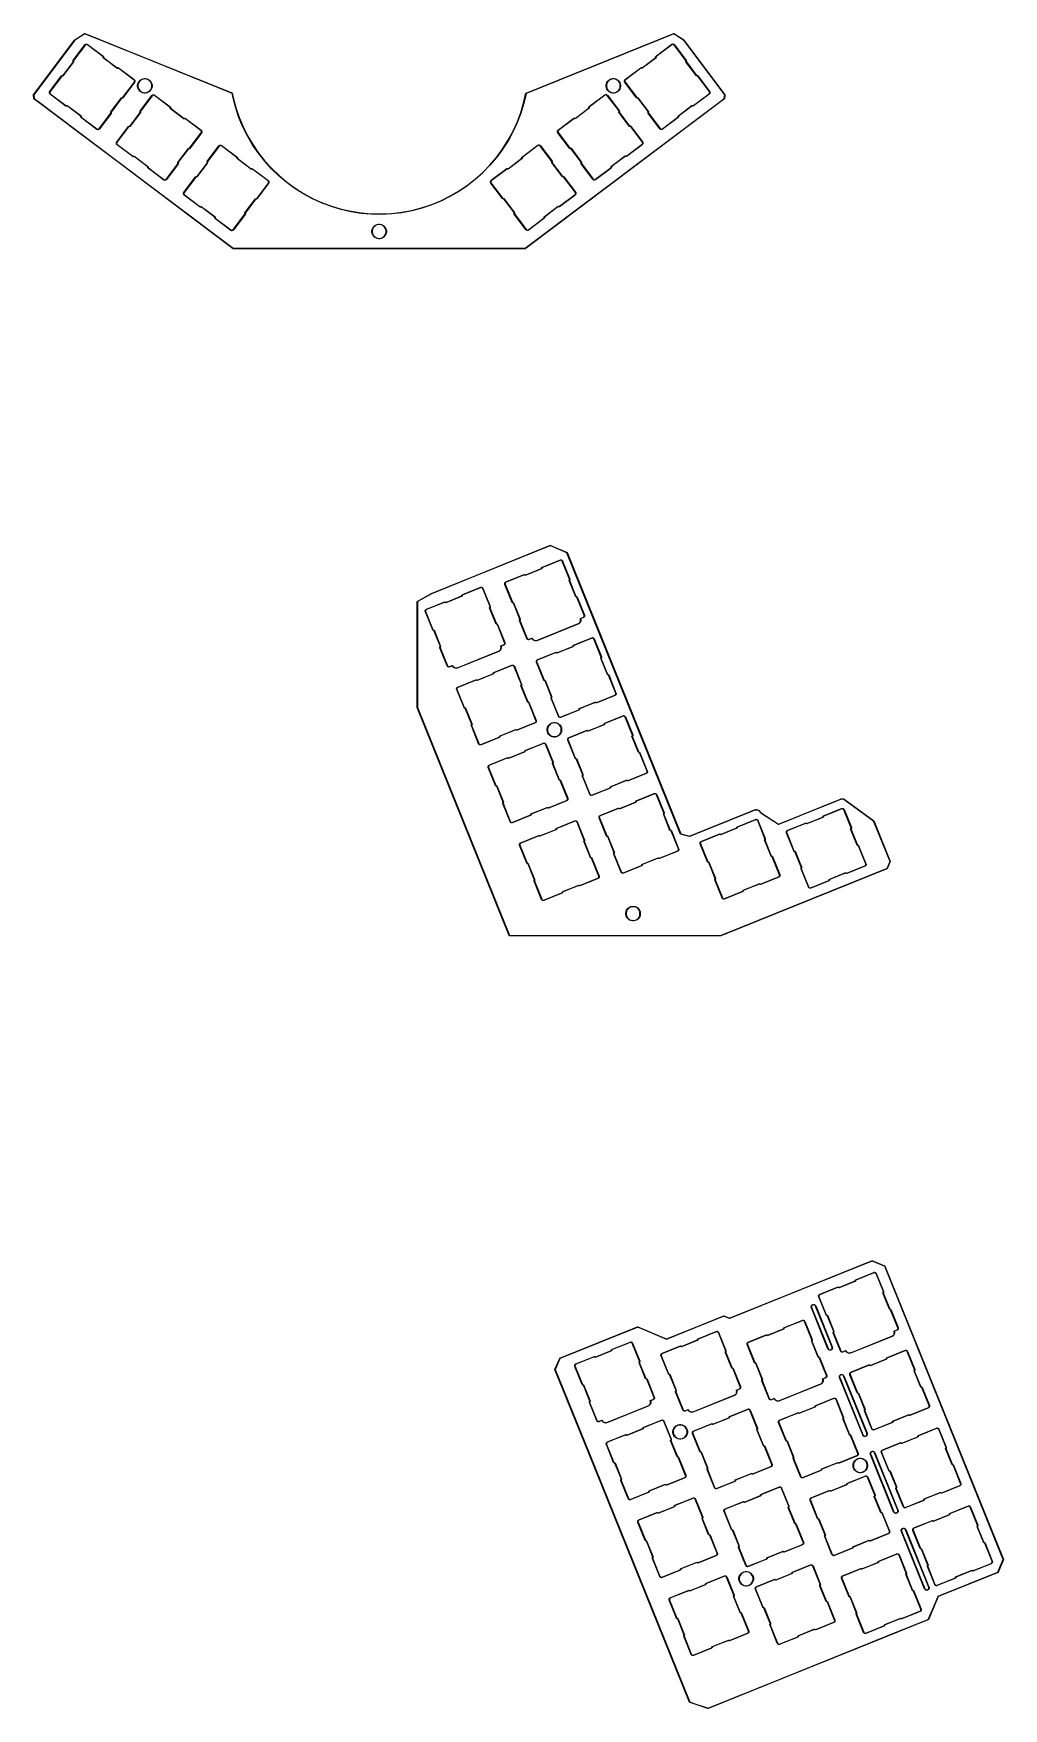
# Model space of a CAD drawing. Extents: x 2.6 to 11.2, y -11.5 to 3.4.
import ezdxf

# ---------------------------------------------------------------- set-up
doc = ezdxf.new("R2010")
doc.units = 0
doc.header["$MEASUREMENT"] = 0
doc.layers.add('BLACK', color=7, linetype='CONTINUOUS')

msp = doc.modelspace()

# ---------------------------------------------------------------- linework, layer by layer
at = {"layer": 'BLACK', "linetype": 'CONTINUOUS'}
for p, q in [((2.92196, 3.38984), (3.01103, 3.4489)), ((3.01173, 3.447), (2.92313, 3.38825)), ((3.01103, 3.4489), (3.01106, 3.44893)), ((3.01106, 3.44893), (3.01111, 3.44895)), ((3.01111, 3.44895), (3.01112, 3.44896)), ((3.01112, 3.44896), (3.01115, 3.44898)), ((3.01115, 3.44898), (3.01123, 3.44902)), ((3.01123, 3.44902), (3.01124, 3.44902)), ((3.01124, 3.44902), (3.01133, 3.44905)), ((3.01124, 3.44902), (3.01124, 3.44902)), ((3.01133, 3.44905), (3.01142, 3.44908)), ((3.01142, 3.44908), (3.01142, 3.44908)), ((3.01142, 3.44908), (3.01143, 3.44908)), ((3.01143, 3.44908), (3.01152, 3.44909)), ((3.01152, 3.44909), (3.01161, 3.4491)), ((3.01161, 3.4491), (3.01162, 3.4491)), ((3.01162, 3.4491), (3.01162, 3.4491)), ((3.01162, 3.4491), (3.01172, 3.44909)), ((3.01172, 3.44909), (3.0118, 3.44908)), ((4.32431, 2.91651), (3.01173, 3.447)), ((3.0118, 3.44908), (3.01181, 3.44908)), ((3.01181, 3.44908), (3.01182, 3.44908)), ((3.01182, 3.44908), (3.01191, 3.44905)), ((3.01191, 3.44905), (3.01194, 3.44904)), ((3.01194, 3.44904), (3.01195, 3.44904)), ((3.01195, 3.44904), (3.012, 3.44902)), ((3.012, 3.44902), (3.01204, 3.449)), ((3.01204, 3.449), (4.32558, 2.91812)), ((6.94252, 2.91738), (8.25777, 3.449)), ((8.25808, 3.447), (6.94363, 2.9157)), ((8.25777, 3.449), (8.25781, 3.44902)), ((8.25781, 3.44902), (8.25786, 3.44904)), ((8.25786, 3.44904), (8.25787, 3.44904)), ((8.25787, 3.44904), (8.25791, 3.44905)), ((8.25791, 3.44905), (8.258, 3.44908)), ((8.258, 3.44908), (8.258, 3.44908)), ((8.258, 3.44908), (8.25801, 3.44908)), ((8.25801, 3.44908), (8.2581, 3.44909)), ((8.34669, 3.38825), (8.25808, 3.447)), ((8.2581, 3.44909), (8.25819, 3.4491)), ((8.25819, 3.4491), (8.2582, 3.4491)), ((8.2582, 3.4491), (8.2582, 3.4491)), ((8.2582, 3.4491), (8.25829, 3.44909)), ((8.25829, 3.44909), (8.25838, 3.44908)), ((8.25838, 3.44908), (8.25839, 3.44908)), ((8.25839, 3.44908), (8.2584, 3.44908)), ((8.2584, 3.44908), (8.25848, 3.44905)), ((8.25848, 3.44905), (8.25857, 3.44902)), ((8.25857, 3.44902), (8.25857, 3.44902)), ((8.25857, 3.44902), (8.25858, 3.44902)), ((8.25858, 3.44902), (8.25866, 3.44897)), ((8.25866, 3.44897), (8.2587, 3.44896)), ((8.2587, 3.44896), (8.2587, 3.44895)), ((8.2587, 3.44895), (8.25875, 3.44893)), ((8.25875, 3.44893), (8.25878, 3.4489)), ((8.25878, 3.4489), (8.34785, 3.38984)), ((2.55555, 2.9034), (2.92161, 3.38951)), ((2.92313, 3.38825), (2.55732, 2.90248)), ((2.9092, 3.20896), (3.01348, 3.34734)), ((3.01499, 3.34607), (2.91077, 3.20777)), ((2.92161, 3.38951), (2.92162, 3.38953)), ((2.92162, 3.38953), (2.92167, 3.38958)), ((2.92167, 3.38958), (2.92168, 3.38961)), ((2.92168, 3.38961), (2.9217, 3.38962)), ((2.9217, 3.38962), (2.92174, 3.38968)), ((2.92174, 3.38968), (2.92176, 3.38969)), ((2.92176, 3.38969), (2.92178, 3.38971)), ((2.92178, 3.38971), (2.92184, 3.38976)), ((2.92184, 3.38976), (2.92186, 3.38977)), ((2.92186, 3.38977), (2.92188, 3.38978)), ((2.92188, 3.38978), (2.92194, 3.38983)), ((2.92194, 3.38983), (2.92196, 3.38984)), ((3.01348, 3.34734), (3.01351, 3.34737)), ((3.01351, 3.34737), (3.01559, 3.34963)), ((3.01351, 3.34737), (3.01351, 3.34737)), ((3.01697, 3.34823), (3.01499, 3.34607)), ((3.01559, 3.34963), (3.0156, 3.34964)), ((3.01559, 3.34963), (3.01559, 3.34963)), ((3.01559, 3.34963), (3.01559, 3.34963)), ((3.0156, 3.34964), (3.01567, 3.3497)), ((3.01567, 3.3497), (3.01573, 3.34976)), ((3.01573, 3.34976), (3.01821, 3.35158)), ((3.0193, 3.34993), (3.01697, 3.34823)), ((3.01821, 3.35158), (3.01822, 3.35158)), ((3.01822, 3.35158), (3.0183, 3.35163)), ((3.0183, 3.35163), (3.01838, 3.35167)), ((3.01838, 3.35167), (3.02116, 3.35297)), ((3.02191, 3.35115), (3.0193, 3.34993)), ((3.02116, 3.35297), (3.02118, 3.35298)), ((3.02118, 3.35298), (3.02126, 3.35301)), ((3.02126, 3.35301), (3.02134, 3.35304)), ((3.02134, 3.35304), (3.02433, 3.35377)), ((3.02471, 3.35184), (3.02191, 3.35115)), ((3.02433, 3.35377), (3.02434, 3.35377)), ((3.02434, 3.35377), (3.02443, 3.35379)), ((3.02443, 3.35379), (3.02452, 3.3538)), ((3.02452, 3.3538), (3.02759, 3.35394)), ((3.02758, 3.35197), (3.02471, 3.35184)), ((3.03043, 3.35154), (3.02758, 3.35197)), ((3.02759, 3.35394), (3.0276, 3.35394)), ((3.0276, 3.35394), (3.02769, 3.35393)), ((3.02769, 3.35393), (3.02778, 3.35393)), ((3.02778, 3.35393), (3.03082, 3.35347)), ((3.03314, 3.35056), (3.03043, 3.35154)), ((3.03082, 3.35347), (3.03083, 3.35347)), ((3.03083, 3.35347), (3.03092, 3.35344)), ((3.03092, 3.35344), (3.03101, 3.35342)), ((3.03101, 3.35342), (3.0339, 3.35238)), ((3.03565, 3.34905), (3.03314, 3.35056)), ((3.0339, 3.35238), (3.03391, 3.35237)), ((3.03391, 3.35237), (3.03399, 3.35233)), ((3.03399, 3.35233), (3.03407, 3.3523)), ((3.03407, 3.3523), (3.03671, 3.35071)), ((3.0357, 3.34902), (3.03565, 3.34905)), ((3.174, 3.2448), (3.0357, 3.34902)), ((3.0357, 3.34902), (3.0357, 3.34902)), ((3.03671, 3.35071), (3.03672, 3.35071)), ((3.03672, 3.35071), (3.03675, 3.35068)), ((3.03675, 3.35068), (3.03679, 3.35066)), ((3.03679, 3.35066), (3.03684, 3.35062)), ((3.03684, 3.35062), (3.03684, 3.35062)), ((3.03684, 3.35062), (3.03687, 3.3506)), ((3.03687, 3.3506), (3.03688, 3.35059)), ((3.03688, 3.35059), (3.03689, 3.35058)), ((3.03689, 3.35058), (3.17526, 3.24631)), ((8.10273, 3.24733), (8.24111, 3.3516)), ((8.24222, 3.34997), (8.10391, 3.24575)), ((8.24111, 3.3516), (8.24115, 3.35163)), ((8.24115, 3.35163), (8.24378, 3.35323)), ((8.24115, 3.35163), (8.24115, 3.35163)), ((8.24472, 3.3515), (8.24222, 3.34997)), ((8.24378, 3.35323), (8.24379, 3.35324)), ((8.24379, 3.35324), (8.24387, 3.35328)), ((8.24387, 3.35328), (8.24395, 3.35331)), ((8.24395, 3.35331), (8.24683, 3.35437)), ((8.24742, 3.35249), (8.24472, 3.3515)), ((8.24683, 3.35437), (8.24685, 3.35438)), ((8.24683, 3.35437), (8.24683, 3.35437)), ((8.24683, 3.35437), (8.24683, 3.35437)), ((8.24685, 3.35438), (8.24693, 3.3544)), ((8.24693, 3.3544), (8.24702, 3.35442)), ((8.24702, 3.35442), (8.25005, 3.3549)), ((8.25027, 3.35294), (8.24742, 3.35249)), ((8.25005, 3.3549), (8.25007, 3.35491)), ((8.25007, 3.35491), (8.25016, 3.35491)), ((8.25016, 3.35491), (8.25025, 3.35492)), ((8.25025, 3.35492), (8.25332, 3.3548)), ((8.25315, 3.35283), (8.25027, 3.35294)), ((8.25595, 3.35217), (8.25315, 3.35283)), ((8.25332, 3.3548), (8.25333, 3.3548)), ((8.25333, 3.3548), (8.25342, 3.35478)), ((8.25342, 3.35478), (8.25351, 3.35477)), ((8.25351, 3.35477), (8.2565, 3.35406)), ((8.25857, 3.35097), (8.25595, 3.35217)), ((8.2565, 3.35406), (8.2565, 3.35406)), ((8.2565, 3.35406), (8.2565, 3.35406)), ((8.2565, 3.35406), (8.25651, 3.35406)), ((8.25651, 3.35406), (8.2566, 3.35403)), ((8.2566, 3.35403), (8.25668, 3.354)), ((8.25668, 3.354), (8.25947, 3.35272)), ((8.2609, 3.34928), (8.25857, 3.35097)), ((8.25947, 3.35272), (8.25949, 3.35271)), ((8.25949, 3.35271), (8.25956, 3.35267)), ((8.25956, 3.35267), (8.25964, 3.35262)), ((8.25964, 3.35262), (8.26213, 3.35082)), ((8.2629, 3.34714), (8.2609, 3.34928)), ((8.26213, 3.35082), (8.26213, 3.35082)), ((8.26213, 3.35082), (8.26213, 3.35082)), ((8.26213, 3.35082), (8.26214, 3.35081)), ((8.26214, 3.35081), (8.26221, 3.35075)), ((8.26221, 3.35075), (8.26228, 3.3507)), ((8.26228, 3.3507), (8.26437, 3.34845)), ((8.26294, 3.34709), (8.2629, 3.34714)), ((8.36716, 3.20879), (8.26294, 3.34709)), ((8.26294, 3.34709), (8.26294, 3.34709)), ((8.26437, 3.34845), (8.26438, 3.34844)), ((8.26438, 3.34844), (8.26441, 3.3484)), ((8.26441, 3.3484), (8.26444, 3.34837)), ((8.26444, 3.34837), (8.26448, 3.34832)), ((8.26448, 3.34832), (8.26448, 3.34832)), ((8.26448, 3.34832), (8.2645, 3.34829)), ((8.2645, 3.34829), (8.2645, 3.34828)), ((8.2645, 3.34828), (8.2645, 3.34828)), ((8.2645, 3.34828), (8.36879, 3.2099)), ((8.71249, 2.90248), (8.34669, 3.38825)), ((8.34785, 3.38984), (8.34787, 3.38983)), ((8.34787, 3.38983), (8.34793, 3.38979)), ((8.34793, 3.38979), (8.34796, 3.38977)), ((8.34796, 3.38977), (8.34797, 3.38976)), ((8.34797, 3.38976), (8.34803, 3.38971)), ((8.34803, 3.38971), (8.34805, 3.38969)), ((8.34805, 3.38969), (8.34807, 3.38968)), ((8.34807, 3.38968), (8.34811, 3.38962)), ((8.34811, 3.38962), (8.34813, 3.38961)), ((8.34813, 3.38961), (8.34815, 3.38959)), ((8.34815, 3.38959), (8.34819, 3.38953)), ((8.34819, 3.38953), (8.3482, 3.38951)), ((8.3482, 3.38951), (8.71427, 2.9034)), ((2.81651, 3.07287), (2.91021, 3.19721)), ((2.91235, 3.19678), (2.81754, 3.07097)), ((2.90742, 3.204), (2.90743, 3.20409)), ((2.90742, 3.20399), (2.90742, 3.204)), ((2.90749, 3.20245), (2.90742, 3.20399)), ((2.90743, 3.20418), (2.90766, 3.2057)), ((2.90743, 3.20409), (2.90743, 3.20418)), ((2.90751, 3.20237), (2.90749, 3.20245)), ((2.90752, 3.20228), (2.90751, 3.20237)), ((2.90752, 3.20226), (2.90752, 3.20228)), ((2.90789, 3.20077), (2.90752, 3.20226)), ((2.90766, 3.2057), (2.90767, 3.20571)), ((2.90767, 3.20571), (2.90769, 3.2058)), ((2.90769, 3.2058), (2.90771, 3.20588)), ((2.90771, 3.20588), (2.90823, 3.20733)), ((2.90792, 3.20069), (2.90789, 3.20077)), ((2.90795, 3.2006), (2.90792, 3.20069)), ((2.90795, 3.20059), (2.90795, 3.2006)), ((2.9086, 3.1992), (2.90795, 3.20059)), ((2.90823, 3.20733), (2.90824, 3.20734)), ((2.90824, 3.20734), (2.90828, 3.20742)), ((2.90828, 3.20742), (2.90831, 3.2075)), ((2.90831, 3.2075), (2.90911, 3.20882)), ((2.90865, 3.19912), (2.9086, 3.1992)), ((2.90869, 3.19904), (2.90865, 3.19912)), ((2.9087, 3.19903), (2.90869, 3.19904)), ((2.90961, 3.19779), (2.9087, 3.19903)), ((2.90911, 3.20883), (2.90914, 3.20887)), ((2.90911, 3.20882), (2.90911, 3.20883)), ((2.90914, 3.20887), (2.90916, 3.2089)), ((2.90916, 3.2089), (2.90917, 3.20891)), ((2.90917, 3.20891), (2.90919, 3.20895)), ((2.90917, 3.20891), (2.90917, 3.20891)), ((2.90919, 3.20895), (2.9092, 3.20896)), ((2.9092, 3.20896), (2.9092, 3.20896)), ((2.9096, 3.20531), (2.90939, 3.20398)), ((2.90939, 3.20398), (2.90946, 3.20264)), ((2.90946, 3.20264), (2.90978, 3.20133)), ((2.91005, 3.20657), (2.9096, 3.20531)), ((2.90966, 3.19772), (2.90961, 3.19779)), ((2.90972, 3.19766), (2.90966, 3.19772)), ((2.90973, 3.19765), (2.90972, 3.19766)), ((2.91021, 3.19721), (2.90973, 3.19765)), ((2.90973, 3.19765), (2.90973, 3.19765)), ((2.90973, 3.19765), (2.90973, 3.19765)), ((2.90978, 3.20133), (2.91034, 3.20011)), ((2.91077, 3.20777), (2.91005, 3.20657)), ((2.91034, 3.20011), (2.91114, 3.19903)), ((2.91077, 3.20777), (2.91077, 3.20777)), ((2.91114, 3.19903), (2.91213, 3.19812)), ((2.91213, 3.19812), (2.91213, 3.19812)), ((2.91213, 3.19812), (2.91218, 3.19808)), ((2.91218, 3.19808), (2.9122, 3.19806)), ((2.9122, 3.19806), (2.9122, 3.19805)), ((2.9122, 3.19805), (2.91227, 3.19799)), ((2.91227, 3.19799), (2.91238, 3.19783)), ((2.91242, 3.1969), (2.91235, 3.19678)), ((2.91238, 3.19783), (2.91247, 3.19766)), ((2.91249, 3.19708), (2.91242, 3.1969)), ((2.91247, 3.19766), (2.91251, 3.19747)), ((2.91252, 3.19728), (2.91249, 3.19708)), ((2.91251, 3.19747), (2.91252, 3.19728)), ((3.17503, 3.24385), (3.174, 3.2448)), ((3.17582, 3.24277), (3.17503, 3.24385)), ((3.1752, 3.23458), (3.17523, 3.23477)), ((3.1752, 3.23439), (3.1752, 3.23458)), ((3.17525, 3.2342), (3.1752, 3.23439)), ((3.17523, 3.23477), (3.17529, 3.23496)), ((3.17533, 3.23402), (3.17525, 3.2342)), ((3.17526, 3.24631), (3.1753, 3.24628)), ((3.17529, 3.23496), (3.17539, 3.23512)), ((3.1753, 3.24628), (3.1753, 3.24628)), ((3.1753, 3.24628), (3.17643, 3.24524)), ((3.17545, 3.23387), (3.17533, 3.23402)), ((3.17539, 3.23512), (3.17541, 3.23514)), ((3.17541, 3.23514), (3.17611, 3.23631)), ((3.17555, 3.23377), (3.17545, 3.23387)), ((3.17559, 3.23374), (3.17555, 3.23377)), ((3.3014, 3.13894), (3.17559, 3.23374)), ((3.17559, 3.23374), (3.17559, 3.23374)), ((3.17559, 3.23374), (3.17559, 3.23374)), ((3.17639, 3.24155), (3.17582, 3.24277)), ((3.17611, 3.23631), (3.17657, 3.23758)), ((3.17671, 3.24025), (3.17639, 3.24155)), ((3.17643, 3.24524), (3.17643, 3.24524)), ((3.17643, 3.24524), (3.17643, 3.24524)), ((3.17643, 3.24524), (3.17644, 3.24523)), ((3.17644, 3.24523), (3.1765, 3.24516)), ((3.1765, 3.24516), (3.17656, 3.24509)), ((3.17656, 3.24509), (3.17747, 3.24385)), ((3.17657, 3.23758), (3.17677, 3.2389)), ((3.17677, 3.2389), (3.17671, 3.24025)), ((3.17747, 3.24385), (3.17748, 3.24384)), ((3.17748, 3.24384), (3.17752, 3.24377)), ((3.17785, 3.23538), (3.17749, 3.23477)), ((3.17749, 3.23477), (3.30183, 3.14107)), ((3.17752, 3.24377), (3.17756, 3.24369)), ((3.17756, 3.24369), (3.17821, 3.2423)), ((3.17789, 3.23546), (3.17785, 3.23538)), ((3.17793, 3.23554), (3.17789, 3.23546)), ((3.17845, 3.237), (3.17793, 3.23555)), ((3.17793, 3.23555), (3.17793, 3.23554)), ((3.17821, 3.2423), (3.17822, 3.24228)), ((3.17822, 3.24228), (3.17825, 3.2422)), ((3.17825, 3.2422), (3.17828, 3.24211)), ((3.17828, 3.24211), (3.17864, 3.24062)), ((3.17848, 3.23708), (3.17845, 3.237)), ((3.1785, 3.23717), (3.17848, 3.23708)), ((3.17873, 3.23871), (3.1785, 3.23719)), ((3.1785, 3.23719), (3.1785, 3.23717)), ((3.17864, 3.24062), (3.17865, 3.24061)), ((3.17865, 3.24061), (3.17866, 3.24052)), ((3.17866, 3.24052), (3.17867, 3.24043)), ((3.17867, 3.24043), (3.17874, 3.2389)), ((3.17874, 3.23879), (3.17873, 3.23871)), ((3.17874, 3.2389), (3.17874, 3.23888)), ((3.17874, 3.23888), (3.17874, 3.23879)), ((3.30143, 3.13892), (3.3014, 3.13894)), ((3.30143, 3.13891), (3.30143, 3.13892)), ((3.30143, 3.13892), (3.30143, 3.13892)), ((3.30152, 3.13886), (3.30143, 3.13891)), ((3.30161, 3.13883), (3.30152, 3.13886)), ((3.30171, 3.13879), (3.30161, 3.13883)), ((3.30161, 3.13883), (3.30161, 3.13883)), ((3.30161, 3.13883), (3.30161, 3.13883)), ((3.3019, 3.13876), (3.30171, 3.13879)), ((3.30183, 3.14107), (3.30227, 3.14155)), ((3.30209, 3.13877), (3.3019, 3.13876)), ((3.30228, 3.13882), (3.30209, 3.13877)), ((3.30227, 3.14155), (3.30228, 3.14156)), ((3.30227, 3.14155), (3.30227, 3.14155)), ((3.30227, 3.14155), (3.30227, 3.14155)), ((3.30228, 3.14156), (3.30235, 3.14162)), ((3.30246, 3.1389), (3.30228, 3.13882)), ((3.30235, 3.14162), (3.30241, 3.14168)), ((3.30241, 3.14168), (3.30365, 3.14258)), ((3.30261, 3.13901), (3.30246, 3.1389)), ((3.30267, 3.13908), (3.30261, 3.13901)), ((3.30268, 3.13909), (3.30267, 3.13908)), ((3.3027, 3.13911), (3.30268, 3.13909)), ((3.30274, 3.13916), (3.3027, 3.13911)), ((3.30365, 3.14015), (3.30274, 3.13916)), ((3.30274, 3.13916), (3.30274, 3.13916)), ((3.30365, 3.14258), (3.30366, 3.14259)), ((3.30474, 3.14094), (3.30365, 3.14015)), ((3.30366, 3.14259), (3.30374, 3.14264)), ((3.30374, 3.14264), (3.30382, 3.14268)), ((3.30382, 3.14268), (3.30521, 3.14333)), ((3.30595, 3.14151), (3.30474, 3.14094)), ((3.30521, 3.14333), (3.30522, 3.14334)), ((3.30521, 3.14333), (3.30521, 3.14333)), ((3.30522, 3.14334), (3.30531, 3.14337)), ((3.30531, 3.14337), (3.30539, 3.1434)), ((3.30539, 3.1434), (3.30688, 3.14376)), ((3.30726, 3.14183), (3.30595, 3.14151)), ((3.30688, 3.14376), (3.3069, 3.14377)), ((3.30688, 3.14376), (3.30688, 3.14376)), ((3.30688, 3.14376), (3.30688, 3.14376)), ((3.3069, 3.14377), (3.30699, 3.14378)), ((3.30699, 3.14378), (3.30707, 3.14379)), ((3.30707, 3.14379), (3.30861, 3.14386)), ((3.3086, 3.14189), (3.30726, 3.14183)), ((3.30993, 3.14169), (3.3086, 3.14189)), ((3.30861, 3.14386), (3.30862, 3.14386)), ((3.30862, 3.14386), (3.30871, 3.14385)), ((3.30871, 3.14385), (3.3088, 3.14385)), ((3.3088, 3.14385), (3.31032, 3.14362)), ((3.31119, 3.14123), (3.30993, 3.14169)), ((3.31032, 3.14362), (3.31033, 3.14362)), ((3.31033, 3.14362), (3.31042, 3.14359)), ((3.31042, 3.14359), (3.31051, 3.14357)), ((3.31051, 3.14357), (3.31195, 3.14305)), ((3.31239, 3.14052), (3.31119, 3.14123)), ((3.31195, 3.14305), (3.31197, 3.14305)), ((3.31197, 3.14305), (3.31205, 3.14301)), ((3.31205, 3.14301), (3.31213, 3.14297)), ((3.31213, 3.14297), (3.31344, 3.14218)), ((3.31239, 3.14051), (3.31239, 3.14052)), ((3.4507, 3.03629), (3.31239, 3.14051)), ((3.31344, 3.14218), (3.31346, 3.14217)), ((3.31346, 3.14217), (3.31349, 3.14214)), ((3.31349, 3.14214), (3.31353, 3.14212)), ((3.31353, 3.14212), (3.31353, 3.14212)), ((3.31353, 3.14212), (3.31353, 3.14212)), ((3.31353, 3.14212), (3.31357, 3.14209)), ((3.31357, 3.14209), (3.31357, 3.14209)), ((3.31357, 3.14209), (3.31358, 3.14208)), ((3.31358, 3.14208), (3.31358, 3.14208)), ((3.31358, 3.14208), (3.45196, 3.03781)), ((7.82604, 3.03882), (7.96442, 3.1431)), ((7.96553, 3.14147), (7.82722, 3.03725)), ((7.96442, 3.1431), (7.96446, 3.14313)), ((7.96446, 3.14313), (7.96577, 3.14393)), ((7.96446, 3.14313), (7.96446, 3.14313)), ((7.96671, 3.1422), (7.96553, 3.14147)), ((7.96577, 3.14393), (7.96578, 3.14393)), ((7.96578, 3.14393), (7.96587, 3.14397)), ((7.96587, 3.14397), (7.96594, 3.14401)), ((7.96594, 3.14401), (7.96739, 3.14454)), ((7.96798, 3.14266), (7.96671, 3.1422)), ((7.96739, 3.14454), (7.9674, 3.14455)), ((7.9674, 3.14455), (7.96749, 3.14457)), ((7.96749, 3.14457), (7.96757, 3.14459)), ((7.96757, 3.14459), (7.96909, 3.14483)), ((7.9693, 3.14287), (7.96798, 3.14266)), ((7.96909, 3.14483), (7.96909, 3.14483)), ((7.96909, 3.14483), (7.9691, 3.14483)), ((7.9691, 3.14483), (7.96919, 3.14484)), ((7.96919, 3.14484), (7.96928, 3.14484)), ((7.96928, 3.14484), (7.97082, 3.14478)), ((7.97065, 3.14282), (7.9693, 3.14287)), ((7.97195, 3.14251), (7.97065, 3.14282)), ((7.97082, 3.14478), (7.97083, 3.14478)), ((7.97083, 3.14478), (7.97092, 3.14477)), ((7.97092, 3.14477), (7.97101, 3.14476)), ((7.97101, 3.14476), (7.9725, 3.1444)), ((7.97317, 3.14195), (7.97195, 3.14251)), ((7.9725, 3.1444), (7.9725, 3.1444)), ((7.9725, 3.1444), (7.9725, 3.1444)), ((7.9725, 3.1444), (7.97252, 3.1444)), ((7.97252, 3.1444), (7.9726, 3.14437)), ((7.9726, 3.14437), (7.97268, 3.14434)), ((7.97268, 3.14434), (7.97408, 3.1437)), ((7.97426, 3.14116), (7.97317, 3.14195)), ((7.97408, 3.1437), (7.97409, 3.14369)), ((7.97409, 3.14369), (7.97417, 3.14364)), ((7.97417, 3.14364), (7.97425, 3.1436)), ((7.97425, 3.1436), (7.97549, 3.1427)), ((7.9752, 3.14016), (7.97426, 3.14116)), ((7.97521, 3.14014), (7.9752, 3.14016)), ((7.97534, 3.14), (7.97521, 3.14014)), ((7.9755, 3.13988), (7.97534, 3.14)), ((7.97549, 3.1427), (7.97549, 3.1427)), ((7.97549, 3.1427), (7.97549, 3.1427)), ((7.97549, 3.1427), (7.97551, 3.14269)), ((7.97567, 3.1398), (7.9755, 3.13988)), ((7.97551, 3.14269), (7.97557, 3.14263)), ((7.97557, 3.14263), (7.97564, 3.14257)), ((7.97564, 3.14257), (7.97612, 3.14206)), ((7.97586, 3.13976), (7.97567, 3.1398)), ((7.97606, 3.13975), (7.97586, 3.13976)), ((7.97625, 3.13978), (7.97606, 3.13975)), ((7.97612, 3.14206), (8.10046, 3.23576)), ((7.97643, 3.13985), (7.97625, 3.13978)), ((7.97655, 3.13992), (7.97643, 3.13985)), ((7.97659, 3.13995), (7.97655, 3.13992)), ((8.1024, 3.23475), (7.97659, 3.13995)), ((7.97659, 3.13995), (7.97659, 3.13995)), ((7.97659, 3.13995), (7.97659, 3.13995)), ((8.09921, 3.23982), (8.09927, 3.24136)), ((8.09922, 3.23973), (8.09921, 3.23982)), ((8.09922, 3.23964), (8.09922, 3.23973)), ((8.09923, 3.23963), (8.09922, 3.23964)), ((8.09947, 3.23811), (8.09923, 3.23963)), ((8.09927, 3.24137), (8.09929, 3.24146)), ((8.09927, 3.24136), (8.09927, 3.24137)), ((8.09929, 3.24146), (8.0993, 3.24155)), ((8.0993, 3.24155), (8.09965, 3.24304)), ((8.09949, 3.23803), (8.09947, 3.23811)), ((8.09951, 3.23794), (8.09949, 3.23803)), ((8.09951, 3.23792), (8.09951, 3.23794)), ((8.10004, 3.23648), (8.09951, 3.23792)), ((8.09965, 3.24304), (8.09966, 3.24305)), ((8.09966, 3.24305), (8.09969, 3.24314)), ((8.09969, 3.24314), (8.09972, 3.24322)), ((8.09972, 3.24322), (8.10036, 3.24462)), ((8.10008, 3.2364), (8.10004, 3.23648)), ((8.10012, 3.23632), (8.10008, 3.2364)), ((8.10013, 3.23631), (8.10012, 3.23632)), ((8.10046, 3.23576), (8.10013, 3.23631)), ((8.10013, 3.23631), (8.10013, 3.23631)), ((8.10013, 3.23631), (8.10013, 3.23631)), ((8.10036, 3.24463), (8.10041, 3.24471)), ((8.10036, 3.24462), (8.10036, 3.24463)), ((8.10041, 3.24471), (8.10045, 3.24479)), ((8.10045, 3.24479), (8.10135, 3.24603)), ((8.10124, 3.24118), (8.10118, 3.23984)), ((8.10118, 3.23984), (8.10139, 3.23851)), ((8.10155, 3.24249), (8.10124, 3.24118)), ((8.10135, 3.24603), (8.10136, 3.24604)), ((8.10135, 3.24603), (8.10135, 3.24603)), ((8.10135, 3.24603), (8.10135, 3.24603)), ((8.10136, 3.24604), (8.10142, 3.24611)), ((8.10139, 3.23851), (8.10186, 3.23725)), ((8.10142, 3.24611), (8.10148, 3.24618)), ((8.10148, 3.24618), (8.1026, 3.24722)), ((8.10211, 3.24371), (8.10155, 3.24249)), ((8.10186, 3.23725), (8.10261, 3.23602)), ((8.10289, 3.2448), (8.10211, 3.24371)), ((8.10243, 3.23478), (8.1024, 3.23475)), ((8.10251, 3.23485), (8.10243, 3.23478)), ((8.10243, 3.23478), (8.10243, 3.23478)), ((8.10243, 3.23478), (8.10243, 3.23478)), ((8.10256, 3.23492), (8.10251, 3.23485)), ((8.10262, 3.23501), (8.10256, 3.23492)), ((8.10256, 3.23492), (8.10256, 3.23492)), ((8.10256, 3.23492), (8.10256, 3.23492)), ((8.1026, 3.24722), (8.10261, 3.24723)), ((8.10261, 3.24723), (8.10265, 3.24726)), ((8.10261, 3.23602), (8.10261, 3.23601)), ((8.10261, 3.23601), (8.10266, 3.23594)), ((8.1027, 3.23518), (8.10262, 3.23501)), ((8.10265, 3.24726), (8.10268, 3.24729)), ((8.10266, 3.23594), (8.10273, 3.23576)), ((8.10268, 3.24729), (8.10269, 3.24729)), ((8.10269, 3.24729), (8.10272, 3.24732)), ((8.10269, 3.24729), (8.10269, 3.24729)), ((8.10275, 3.23537), (8.1027, 3.23518)), ((8.10272, 3.24732), (8.10273, 3.24733)), ((8.10272, 3.24732), (8.10272, 3.24732)), ((8.10273, 3.23576), (8.10276, 3.23557)), ((8.10276, 3.23557), (8.10275, 3.23537)), ((8.10391, 3.24575), (8.10289, 3.2448)), ((8.10391, 3.24575), (8.10391, 3.24575)), ((8.10391, 3.24575), (8.10391, 3.24575)), ((8.36543, 3.19826), (8.36544, 3.19845)), ((8.36546, 3.19807), (8.36543, 3.19826)), ((8.36544, 3.19845), (8.36549, 3.19864)), ((8.36553, 3.19789), (8.36546, 3.19807)), ((8.36549, 3.19864), (8.36557, 3.19882)), ((8.36561, 3.19776), (8.36553, 3.19789)), ((8.36557, 3.19882), (8.36568, 3.19897)), ((8.36563, 3.19773), (8.36561, 3.19776)), ((8.46044, 3.07192), (8.36563, 3.19773)), ((8.36563, 3.19773), (8.36563, 3.19773)), ((8.36563, 3.19773), (8.36563, 3.19773)), ((8.36568, 3.19897), (8.36583, 3.19911)), ((8.36583, 3.19911), (8.36585, 3.19912)), ((8.36585, 3.19912), (8.36685, 3.20005)), ((8.36685, 3.20005), (8.36763, 3.20114)), ((8.36788, 3.2076), (8.36716, 3.20879)), ((8.36763, 3.20114), (8.36819, 3.20236)), ((8.36826, 3.19868), (8.36774, 3.1982)), ((8.36774, 3.1982), (8.46144, 3.07385)), ((8.36834, 3.20634), (8.36788, 3.2076)), ((8.36819, 3.20236), (8.3685, 3.20367)), ((8.36832, 3.19874), (8.36826, 3.19868)), ((8.36838, 3.19881), (8.36832, 3.19874)), ((8.36856, 3.20501), (8.36834, 3.20634)), ((8.36839, 3.19882), (8.36838, 3.19881)), ((8.36929, 3.20007), (8.36839, 3.19882)), ((8.36839, 3.19882), (8.36839, 3.19882)), ((8.36839, 3.19882), (8.36839, 3.19882)), ((8.3685, 3.20367), (8.36856, 3.20501)), ((8.36879, 3.2099), (8.36881, 3.20986)), ((8.36881, 3.20986), (8.36881, 3.20986)), ((8.36881, 3.20986), (8.36961, 3.20854)), ((8.36933, 3.20014), (8.36929, 3.20007)), ((8.36938, 3.20022), (8.36933, 3.20014)), ((8.37002, 3.20163), (8.36938, 3.20023)), ((8.36938, 3.20023), (8.36938, 3.20022)), ((8.36961, 3.20854), (8.36962, 3.20853)), ((8.36962, 3.20853), (8.36966, 3.20845)), ((8.36966, 3.20845), (8.3697, 3.20837)), ((8.3697, 3.20837), (8.37023, 3.20693)), ((8.37005, 3.20171), (8.37002, 3.20163)), ((8.37008, 3.2018), (8.37005, 3.20171)), ((8.37044, 3.20331), (8.37008, 3.20181)), ((8.37008, 3.20181), (8.37008, 3.2018)), ((8.37023, 3.20693), (8.37023, 3.20692)), ((8.37023, 3.20692), (8.37025, 3.20683)), ((8.37025, 3.20683), (8.37027, 3.20674)), ((8.37027, 3.20674), (8.37051, 3.20522)), ((8.37045, 3.2034), (8.37044, 3.20331)), ((8.37047, 3.20348), (8.37045, 3.2034)), ((8.37053, 3.20503), (8.37047, 3.2035)), ((8.37047, 3.2035), (8.37047, 3.20348)), ((8.37051, 3.20522), (8.37052, 3.20521)), ((8.37052, 3.20521), (8.37052, 3.20512)), ((8.37052, 3.20512), (8.37053, 3.20503)), ((2.7007, 2.93227), (2.80497, 3.07064)), ((2.80649, 3.06938), (2.70227, 2.93108)), ((2.80497, 3.07064), (2.80501, 3.07068)), ((2.80501, 3.07068), (2.80605, 3.07181)), ((2.80605, 3.07181), (2.80606, 3.07182)), ((2.80605, 3.07181), (2.80605, 3.07181)), ((2.80605, 3.07181), (2.80605, 3.07181)), ((2.80606, 3.07182), (2.80612, 3.07188)), ((2.80612, 3.07188), (2.80619, 3.07194)), ((2.80619, 3.07194), (2.80743, 3.07285)), ((2.80743, 3.07041), (2.80649, 3.06938)), ((2.80743, 3.07285), (2.80744, 3.07285)), ((2.80851, 3.0712), (2.80743, 3.07041)), ((2.80744, 3.07285), (2.80752, 3.0729)), ((2.80752, 3.0729), (2.80759, 3.07294)), ((2.80759, 3.07294), (2.80899, 3.07359)), ((2.80973, 3.07177), (2.80851, 3.0712)), ((2.80899, 3.07359), (2.809, 3.0736)), ((2.809, 3.0736), (2.80909, 3.07363)), ((2.80909, 3.07363), (2.80917, 3.07366)), ((2.80917, 3.07366), (2.81066, 3.07402)), ((2.81104, 3.07209), (2.80973, 3.07177)), ((2.81066, 3.07402), (2.81067, 3.07403)), ((2.81066, 3.07402), (2.81066, 3.07402)), ((2.81066, 3.07402), (2.81066, 3.07402)), ((2.81067, 3.07403), (2.81077, 3.07404)), ((2.81077, 3.07404), (2.81085, 3.07405)), ((2.81085, 3.07405), (2.81239, 3.07412)), ((2.81238, 3.07215), (2.81104, 3.07209)), ((2.81371, 3.07195), (2.81238, 3.07215)), ((2.81239, 3.07412), (2.81239, 3.07412)), ((2.81239, 3.07412), (2.8124, 3.07412)), ((2.8124, 3.07412), (2.81249, 3.07411)), ((2.81249, 3.07411), (2.81258, 3.07411)), ((2.81258, 3.07411), (2.8141, 3.07388)), ((2.81497, 3.07149), (2.81371, 3.07195)), ((2.8141, 3.07388), (2.81411, 3.07388)), ((2.81411, 3.07388), (2.8142, 3.07385)), ((2.8142, 3.07385), (2.81428, 3.07383)), ((2.81428, 3.07383), (2.81573, 3.07331)), ((2.81615, 3.07079), (2.81497, 3.07149)), ((2.81573, 3.07331), (2.81574, 3.07331)), ((2.81574, 3.07331), (2.81582, 3.07327)), ((2.81582, 3.07327), (2.8159, 3.07323)), ((2.8159, 3.07323), (2.81651, 3.07287)), ((2.81616, 3.07077), (2.81615, 3.07079)), ((2.81633, 3.07067), (2.81616, 3.07077)), ((2.81651, 3.0706), (2.81633, 3.07067)), ((2.8167, 3.07057), (2.81651, 3.0706)), ((2.8169, 3.07058), (2.8167, 3.07057)), ((2.81708, 3.07063), (2.8169, 3.07058)), ((2.81726, 3.07071), (2.81708, 3.07063)), ((2.81742, 3.07082), (2.81726, 3.07071)), ((2.81751, 3.07093), (2.81742, 3.07082)), ((2.81754, 3.07097), (2.81751, 3.07093)), ((2.81754, 3.07097), (2.81754, 3.07097)), ((2.81754, 3.07097), (2.81754, 3.07097)), ((3.34942, 2.87728), (3.45364, 3.01559)), ((3.45524, 3.01444), (3.35093, 2.87602)), ((3.45285, 3.03431), (3.4507, 3.03629)), ((3.45196, 3.03781), (3.45199, 3.03777)), ((3.45199, 3.03777), (3.45199, 3.03777)), ((3.45199, 3.03777), (3.45426, 3.03569)), ((3.45455, 3.03199), (3.45285, 3.03431)), ((3.45364, 3.01559), (3.45367, 3.01563)), ((3.45367, 3.01563), (3.45518, 3.01814)), ((3.45426, 3.03569), (3.45426, 3.03569)), ((3.45426, 3.03569), (3.45426, 3.03569)), ((3.45426, 3.03569), (3.45427, 3.03568)), ((3.45427, 3.03568), (3.45433, 3.03562)), ((3.45433, 3.03562), (3.45438, 3.03555)), ((3.45438, 3.03555), (3.4562, 3.03307)), ((3.45577, 3.02938), (3.45455, 3.03199)), ((3.45518, 3.01814), (3.45616, 3.02085)), ((3.45528, 3.01449), (3.45524, 3.01444)), ((3.45524, 3.01444), (3.45524, 3.01444)), ((3.4553, 3.01453), (3.45528, 3.01449)), ((3.45533, 3.01457), (3.4553, 3.01453)), ((3.45534, 3.01458), (3.45533, 3.01457)), ((3.45692, 3.01721), (3.45534, 3.01458)), ((3.45646, 3.02658), (3.45577, 3.02938)), ((3.45616, 3.02085), (3.45659, 3.0237)), ((3.4562, 3.03307), (3.45621, 3.03306)), ((3.45621, 3.03306), (3.45625, 3.03298)), ((3.45625, 3.03298), (3.4563, 3.03291)), ((3.4563, 3.03291), (3.4576, 3.03012)), ((3.45659, 3.0237), (3.45646, 3.02658)), ((3.45696, 3.01729), (3.45692, 3.01721)), ((3.457, 3.01737), (3.45696, 3.01729)), ((3.45804, 3.02028), (3.457, 3.01738)), ((3.457, 3.01738), (3.457, 3.01737)), ((3.4576, 3.03012), (3.4576, 3.03011)), ((3.4576, 3.03011), (3.45763, 3.03002)), ((3.45763, 3.03002), (3.45766, 3.02994)), ((3.45766, 3.02994), (3.45839, 3.02695)), ((3.45806, 3.02036), (3.45804, 3.02028)), ((3.45809, 3.02045), (3.45806, 3.02036)), ((3.45855, 3.0235), (3.45809, 3.02046)), ((3.45809, 3.02046), (3.45809, 3.02045)), ((3.45839, 3.02695), (3.4584, 3.02694)), ((3.4584, 3.02694), (3.45841, 3.02685)), ((3.45841, 3.02685), (3.45842, 3.02676)), ((3.45842, 3.02676), (3.45856, 3.02369)), ((3.45856, 3.02368), (3.45855, 3.02359)), ((3.45855, 3.02359), (3.45855, 3.0235)), ((3.45856, 3.02369), (3.45856, 3.02368)), ((3.48311, 2.98935), (3.48558, 3.0018)), ((3.48311, 2.97665), (3.48311, 2.98935)), ((3.48558, 3.0018), (3.49044, 3.01353)), ((3.48822, 3.001), (3.48585, 2.98908)), ((3.48585, 2.98908), (3.48585, 2.97692)), ((3.49287, 3.01223), (3.48822, 3.001)), ((3.49044, 3.01353), (3.4975, 3.02409)), ((3.49963, 3.02234), (3.49287, 3.01223)), ((3.4975, 3.02409), (3.50647, 3.03306)), ((3.50822, 3.03093), (3.49963, 3.02234)), ((3.50647, 3.03306), (3.51703, 3.04012)), ((3.51833, 3.03769), (3.50822, 3.03093)), ((3.51703, 3.04012), (3.52876, 3.04498)), ((3.52956, 3.04234), (3.51833, 3.03769)), ((3.52876, 3.04498), (3.54121, 3.04745)), ((3.54148, 3.04471), (3.52956, 3.04234)), ((3.54121, 3.04745), (3.55391, 3.04745)), ((3.55364, 3.04471), (3.54148, 3.04471)), ((3.56556, 3.04234), (3.55364, 3.04471)), ((3.55391, 3.04745), (3.56636, 3.04498)), ((3.57679, 3.03769), (3.56556, 3.04234)), ((3.56636, 3.04498), (3.57809, 3.04012)), ((3.5869, 3.03093), (3.57679, 3.03769)), ((3.57809, 3.04012), (3.58864, 3.03306)), ((3.59549, 3.02234), (3.5869, 3.03093)), ((3.58864, 3.03306), (3.59762, 3.02409)), ((3.60225, 3.01223), (3.59549, 3.02234)), ((3.59762, 3.02409), (3.60468, 3.01353)), ((3.6069, 3.001), (3.60225, 3.01223)), ((3.60468, 3.01353), (3.60953, 3.0018)), ((3.60927, 2.98908), (3.6069, 3.001)), ((3.60927, 2.97692), (3.60927, 2.98908)), ((3.60953, 3.0018), (3.61201, 2.98935)), ((3.61201, 2.98935), (3.61201, 2.97665)), ((7.65599, 2.98935), (7.65847, 3.0018)), ((7.65599, 2.97665), (7.65599, 2.98935)), ((7.65847, 3.0018), (7.66332, 3.01353)), ((7.6611, 3.001), (7.65873, 2.98908)), ((7.65873, 2.98908), (7.65873, 2.97692)), ((7.66575, 3.01223), (7.6611, 3.001)), ((7.66332, 3.01353), (7.67038, 3.02409)), ((7.67251, 3.02234), (7.66575, 3.01223)), ((7.67038, 3.02409), (7.67936, 3.03306)), ((7.6811, 3.03093), (7.67251, 3.02234)), ((7.67936, 3.03306), (7.68991, 3.04012)), ((7.69121, 3.03769), (7.6811, 3.03093)), ((7.68991, 3.04012), (7.70164, 3.04498)), ((7.70244, 3.04234), (7.69121, 3.03769)), ((7.70164, 3.04498), (7.71409, 3.04745)), ((7.71436, 3.04471), (7.70244, 3.04234)), ((7.71409, 3.04745), (7.72679, 3.04745)), ((7.72652, 3.04471), (7.71436, 3.04471)), ((7.73844, 3.04234), (7.72652, 3.04471)), ((7.72679, 3.04745), (7.73924, 3.04498)), ((7.74967, 3.03769), (7.73844, 3.04234)), ((7.73924, 3.04498), (7.75097, 3.04012)), ((7.75978, 3.03093), (7.74967, 3.03769)), ((7.75097, 3.04012), (7.76153, 3.03306)), ((7.76837, 3.02234), (7.75978, 3.03093)), ((7.76153, 3.03306), (7.7705, 3.02409)), ((7.77513, 3.01223), (7.76837, 3.02234)), ((7.7705, 3.02409), (7.77756, 3.01353)), ((7.77978, 3.001), (7.77513, 3.01223)), ((7.77756, 3.01353), (7.78242, 3.0018)), ((7.78215, 2.98908), (7.77978, 3.001)), ((7.78215, 2.97692), (7.78215, 2.98908)), ((7.78242, 3.0018), (7.78489, 2.98935)), ((7.78489, 2.98935), (7.78489, 2.97665)), ((7.8194, 3.02456), (7.81952, 3.02763)), ((7.8194, 3.02447), (7.8194, 3.02456)), ((7.81941, 3.02438), (7.8194, 3.02447)), ((7.81941, 3.02437), (7.81941, 3.02438)), ((7.81989, 3.02133), (7.81941, 3.02437)), ((7.81952, 3.02765), (7.81953, 3.02773)), ((7.81952, 3.02763), (7.81952, 3.02765)), ((7.81953, 3.02773), (7.81954, 3.02782)), ((7.81954, 3.02782), (7.82026, 3.03081)), ((7.81991, 3.02125), (7.81989, 3.02133)), ((7.81994, 3.02116), (7.81991, 3.02125)), ((7.81994, 3.02115), (7.81994, 3.02116)), ((7.821, 3.01826), (7.81994, 3.02115)), ((7.82026, 3.03083), (7.82029, 3.03091)), ((7.82026, 3.03081), (7.82026, 3.03083)), ((7.82026, 3.03081), (7.82026, 3.03081)), ((7.82026, 3.03081), (7.82026, 3.03081)), ((7.82029, 3.03091), (7.82032, 3.03099)), ((7.82032, 3.03099), (7.8216, 3.03379)), ((7.82104, 3.01818), (7.821, 3.01826)), ((7.82108, 3.0181), (7.82104, 3.01818)), ((7.82108, 3.01809), (7.82108, 3.0181)), ((7.82109, 3.01809), (7.82108, 3.01809)), ((7.82269, 3.01547), (7.82109, 3.01809)), ((7.82109, 3.01809), (7.82109, 3.01809)), ((7.82148, 3.02746), (7.82137, 3.02458)), ((7.82137, 3.02458), (7.82182, 3.02174)), ((7.82215, 3.03026), (7.82148, 3.02746)), ((7.8216, 3.0338), (7.82165, 3.03388)), ((7.8216, 3.03379), (7.8216, 3.0338)), ((7.82165, 3.03388), (7.82169, 3.03395)), ((7.82169, 3.03395), (7.82349, 3.03645)), ((7.82182, 3.02174), (7.82282, 3.01903)), ((7.82335, 3.03288), (7.82215, 3.03026)), ((7.82271, 3.01543), (7.82269, 3.01547)), ((7.82269, 3.01547), (7.82269, 3.01547)), ((7.92702, 2.877), (7.82271, 3.01543)), ((7.82282, 3.01903), (7.82434, 3.01653)), ((7.82503, 3.03522), (7.82335, 3.03288)), ((7.82349, 3.03645), (7.8235, 3.03646)), ((7.82349, 3.03645), (7.82349, 3.03645)), ((7.82349, 3.03645), (7.82349, 3.03645)), ((7.8235, 3.03646), (7.82356, 3.03653)), ((7.82356, 3.03653), (7.82362, 3.03659)), ((7.82362, 3.03659), (7.82587, 3.03869)), ((7.82434, 3.01653), (7.92856, 2.87822)), ((7.82717, 3.03721), (7.82503, 3.03522)), ((7.82587, 3.03869), (7.82588, 3.0387)), ((7.82588, 3.0387), (7.82591, 3.03872)), ((7.82591, 3.03872), (7.82594, 3.03875)), ((7.82594, 3.03875), (7.82599, 3.03879)), ((7.82599, 3.03879), (7.826, 3.03879)), ((7.826, 3.03879), (7.82603, 3.03881)), ((7.82603, 3.03881), (7.82603, 3.03882)), ((7.82603, 3.03882), (7.82604, 3.03882)), ((7.82722, 3.03725), (7.82717, 3.03721)), ((7.82722, 3.03725), (7.82722, 3.03725)), ((8.46054, 3.07181), (8.46044, 3.07192)), ((8.46061, 3.07176), (8.46054, 3.07181)), ((8.46069, 3.07169), (8.46061, 3.07176)), ((8.46061, 3.07176), (8.46061, 3.07176)), ((8.46061, 3.07176), (8.46061, 3.07176)), ((8.46087, 3.07161), (8.46069, 3.07169)), ((8.46095, 3.07159), (8.46087, 3.07161)), ((8.46106, 3.07157), (8.46095, 3.07159)), ((8.46095, 3.07159), (8.46095, 3.07159)), ((8.46125, 3.07156), (8.46106, 3.07157)), ((8.46144, 3.07159), (8.46125, 3.07156)), ((8.46144, 3.07385), (8.46199, 3.07419)), ((8.46162, 3.07166), (8.46144, 3.07159)), ((8.4617, 3.0717), (8.46162, 3.07166)), ((8.46171, 3.07171), (8.4617, 3.0717)), ((8.46294, 3.07246), (8.46171, 3.07171)), ((8.46199, 3.07419), (8.46201, 3.07419)), ((8.46201, 3.07419), (8.46209, 3.07423)), ((8.46209, 3.07423), (8.46217, 3.07427)), ((8.46217, 3.07427), (8.46361, 3.0748)), ((8.4642, 3.07292), (8.46294, 3.07246)), ((8.46361, 3.0748), (8.46362, 3.07481)), ((8.46362, 3.07481), (8.46371, 3.07483)), ((8.46371, 3.07483), (8.46379, 3.07485)), ((8.46379, 3.07485), (8.46531, 3.07509)), ((8.46553, 3.07313), (8.4642, 3.07292)), ((8.46531, 3.07509), (8.46531, 3.07509)), ((8.46531, 3.07509), (8.46533, 3.07509)), ((8.46533, 3.07509), (8.46542, 3.0751)), ((8.46542, 3.0751), (8.4655, 3.0751)), ((8.4655, 3.0751), (8.46704, 3.07504)), ((8.46687, 3.07308), (8.46553, 3.07313)), ((8.46818, 3.07277), (8.46687, 3.07308)), ((8.46704, 3.07504), (8.46705, 3.07504)), ((8.46705, 3.07504), (8.46714, 3.07503)), ((8.46714, 3.07503), (8.46723, 3.07502)), ((8.46723, 3.07502), (8.46873, 3.07466)), ((8.4694, 3.07221), (8.46818, 3.07277)), ((8.46873, 3.07466), (8.46873, 3.07466)), ((8.46873, 3.07466), (8.46873, 3.07466)), ((8.46873, 3.07466), (8.46874, 3.07466)), ((8.46874, 3.07466), (8.46882, 3.07463)), ((8.46882, 3.07463), (8.46891, 3.0746)), ((8.46891, 3.0746), (8.4703, 3.07396)), ((8.47049, 3.07142), (8.4694, 3.07221)), ((8.4703, 3.07396), (8.47032, 3.07395)), ((8.47032, 3.07395), (8.47039, 3.07391)), ((8.47039, 3.07391), (8.47047, 3.07386)), ((8.47047, 3.07386), (8.47172, 3.07296)), ((8.47144, 3.07041), (8.47049, 3.07142)), ((8.47144, 3.0704), (8.47144, 3.07041)), ((8.57566, 2.9321), (8.47144, 3.0704)), ((8.47144, 3.0704), (8.47144, 3.0704)), ((8.47172, 3.07296), (8.47172, 3.07296)), ((8.47172, 3.07296), (8.47172, 3.07296)), ((8.47172, 3.07296), (8.47173, 3.07295)), ((8.47173, 3.07295), (8.47179, 3.07289)), ((8.47179, 3.07289), (8.47186, 3.07284)), ((8.47186, 3.07284), (8.47291, 3.07171)), ((8.47291, 3.07171), (8.47292, 3.0717)), ((8.47292, 3.0717), (8.47294, 3.07167)), ((8.47294, 3.07167), (8.47297, 3.07164)), ((8.47297, 3.07164), (8.47298, 3.07163)), ((8.47298, 3.07163), (8.47298, 3.07163)), ((8.47298, 3.07163), (8.473, 3.0716)), ((8.473, 3.0716), (8.47301, 3.07159)), ((8.47301, 3.07159), (8.47301, 3.07159)), ((8.47301, 3.07159), (8.57729, 2.9332)), ((2.55531, 2.90283), (2.55533, 2.90292)), ((2.55531, 2.90282), (2.55531, 2.90283)), ((2.55531, 2.90281), (2.55531, 2.90282)), ((2.55532, 2.90272), (2.55531, 2.90281)), ((2.55532, 2.90269), (2.55532, 2.90272)), ((2.55532, 2.90268), (2.55532, 2.90269)), ((2.55532, 2.90262), (2.55532, 2.90268)), ((2.55533, 2.90258), (2.55532, 2.90262)), ((2.55533, 2.90292), (2.55534, 2.903)), ((2.55925, 2.86921), (2.55533, 2.90258)), ((2.55534, 2.903), (2.55535, 2.90301)), ((2.55535, 2.90302), (2.55538, 2.9031)), ((2.55535, 2.90301), (2.55535, 2.90302)), ((2.55538, 2.9031), (2.55541, 2.90319)), ((2.55541, 2.90319), (2.55542, 2.90321)), ((2.55541, 2.90319), (2.55541, 2.90319)), ((2.55542, 2.90321), (2.55546, 2.90328)), ((2.55546, 2.90328), (2.55548, 2.90331)), ((2.55548, 2.90331), (2.55549, 2.90332)), ((2.55549, 2.90332), (2.55552, 2.90337)), ((2.55552, 2.90337), (2.55555, 2.9034)), ((2.55732, 2.90248), (2.56116, 2.86982)), ((2.55926, 2.86915), (2.55925, 2.86921)), ((2.55928, 2.86907), (2.55926, 2.86915)), ((2.5593, 2.86899), (2.55928, 2.86907)), ((2.5593, 2.86898), (2.5593, 2.86899)), ((2.5593, 2.86897), (2.5593, 2.86898)), ((2.55934, 2.86889), (2.5593, 2.86897)), ((2.55937, 2.86881), (2.55934, 2.86889)), ((2.55938, 2.8688), (2.55937, 2.86881)), ((2.55938, 2.86879), (2.55938, 2.8688)), ((2.55943, 2.86872), (2.55938, 2.86879)), ((2.55948, 2.86865), (2.55943, 2.86872)), ((2.55949, 2.86864), (2.55948, 2.86865)), ((2.5595, 2.86863), (2.55949, 2.86864)), ((2.55956, 2.86858), (2.5595, 2.86863)), ((2.55962, 2.86852), (2.55956, 2.86858)), ((2.55967, 2.86848), (2.55962, 2.86852)), ((2.59165, 2.84436), (2.55967, 2.86848)), ((2.56116, 2.86982), (2.59291, 2.84587)), ((2.59166, 2.84435), (2.59165, 2.84436)), ((2.59165, 2.84436), (2.59165, 2.84436)), ((2.59173, 2.8443), (2.59166, 2.84435)), ((4.3337, 1.53331), (2.59173, 2.8443)), ((2.59173, 2.8443), (2.59173, 2.8443)), ((2.59291, 2.84587), (4.33464, 1.53507)), ((2.69735, 2.92307), (2.69736, 2.92316)), ((2.69735, 2.92298), (2.69735, 2.92307)), ((2.69735, 2.92297), (2.69735, 2.92298)), ((2.69749, 2.9199), (2.69735, 2.92297)), ((2.69736, 2.92316), (2.69782, 2.9262)), ((2.6975, 2.91981), (2.69749, 2.9199)), ((2.69751, 2.91972), (2.6975, 2.91981)), ((2.69751, 2.91971), (2.69751, 2.91972)), ((2.69825, 2.91672), (2.69751, 2.91971)), ((2.69782, 2.92621), (2.69784, 2.9263)), ((2.69782, 2.9262), (2.69782, 2.92621)), ((2.69784, 2.9263), (2.69786, 2.92638)), ((2.69786, 2.92638), (2.6989, 2.92928)), ((2.69828, 2.91664), (2.69825, 2.91672)), ((2.6983, 2.91655), (2.69828, 2.91664)), ((2.69831, 2.91654), (2.6983, 2.91655)), ((2.69961, 2.91376), (2.69831, 2.91654)), ((2.6989, 2.92928), (2.69891, 2.92929)), ((2.69891, 2.92929), (2.69895, 2.92937)), ((2.69895, 2.92937), (2.69899, 2.92945)), ((2.69899, 2.92945), (2.70057, 2.93208)), ((2.69975, 2.92581), (2.69932, 2.92296)), ((2.69932, 2.92296), (2.69945, 2.92008)), ((2.69945, 2.92008), (2.70014, 2.91729)), ((2.69965, 2.91368), (2.69961, 2.91376)), ((2.6997, 2.9136), (2.69965, 2.91368)), ((2.69971, 2.91359), (2.6997, 2.9136)), ((2.70152, 2.91111), (2.69971, 2.91359)), ((2.70072, 2.92852), (2.69975, 2.92581)), ((2.70014, 2.91729), (2.70135, 2.91468)), ((2.70057, 2.93208), (2.70058, 2.9321)), ((2.70058, 2.9321), (2.7006, 2.93213)), ((2.7006, 2.93213), (2.70063, 2.93217)), ((2.70063, 2.93217), (2.70066, 2.93222)), ((2.70066, 2.93222), (2.70069, 2.93225)), ((2.70066, 2.93222), (2.70066, 2.93222)), ((2.70069, 2.93226), (2.7007, 2.93227)), ((2.70069, 2.93225), (2.70069, 2.93226)), ((2.7007, 2.93227), (2.7007, 2.93227)), ((2.70223, 2.93103), (2.70072, 2.92852)), ((2.70135, 2.91468), (2.70305, 2.91235)), ((2.70158, 2.91104), (2.70152, 2.91111)), ((2.70164, 2.91098), (2.70158, 2.91104)), ((2.70165, 2.91097), (2.70164, 2.91098)), ((2.70391, 2.90889), (2.70165, 2.91097)), ((2.70165, 2.91097), (2.70165, 2.91097)), ((2.70165, 2.91097), (2.70165, 2.91097)), ((2.70227, 2.93108), (2.70223, 2.93103)), ((2.70227, 2.93108), (2.70227, 2.93108)), ((2.70305, 2.91235), (2.70521, 2.91037)), ((2.70395, 2.90885), (2.70391, 2.90889)), ((2.70391, 2.90889), (2.70391, 2.90889)), ((2.84237, 2.80455), (2.70395, 2.90885)), ((2.70521, 2.91037), (2.84351, 2.80615)), ((3.24356, 2.74988), (3.33839, 2.87573)), ((3.3394, 2.87379), (3.2457, 2.74945)), ((3.33839, 2.87573), (3.33849, 2.87584)), ((3.33849, 2.87584), (3.33865, 2.87595)), ((3.33865, 2.87595), (3.33882, 2.87603)), ((3.33882, 2.87603), (3.33901, 2.87608)), ((3.33901, 2.87608), (3.3392, 2.87609)), ((3.3392, 2.87609), (3.3394, 2.87606)), ((3.3394, 2.87606), (3.33958, 2.87599)), ((3.34, 2.87343), (3.3394, 2.87379)), ((3.33958, 2.87599), (3.33974, 2.87589)), ((3.33974, 2.87589), (3.33976, 2.87587)), ((3.33976, 2.87587), (3.34093, 2.87517)), ((3.34008, 2.87339), (3.34, 2.87343)), ((3.34016, 2.87335), (3.34008, 2.87339)), ((3.34018, 2.87335), (3.34016, 2.87335)), ((3.34162, 2.87283), (3.34018, 2.87335)), ((3.34018, 2.87335), (3.34018, 2.87335)), ((3.34018, 2.87335), (3.34018, 2.87335)), ((3.34093, 2.87517), (3.3422, 2.87471)), ((3.34171, 2.87281), (3.34162, 2.87283)), ((3.34179, 2.87278), (3.34171, 2.87281)), ((3.34181, 2.87278), (3.34179, 2.87278)), ((3.34333, 2.87255), (3.34181, 2.87278)), ((3.3422, 2.87471), (3.34353, 2.87451)), ((3.34341, 2.87255), (3.34333, 2.87255)), ((3.34351, 2.87254), (3.34341, 2.87255)), ((3.34352, 2.87254), (3.34351, 2.87254)), ((3.34505, 2.87261), (3.34352, 2.87254)), ((3.34352, 2.87254), (3.34352, 2.87254)), ((3.34353, 2.87451), (3.34487, 2.87457)), ((3.34487, 2.87457), (3.34617, 2.87489)), ((3.34514, 2.87262), (3.34505, 2.87261)), ((3.34523, 2.87264), (3.34514, 2.87262)), ((3.34524, 2.87264), (3.34523, 2.87264)), ((3.34674, 2.87301), (3.34524, 2.87264)), ((3.34617, 2.87489), (3.34739, 2.87546)), ((3.34682, 2.87303), (3.34674, 2.87301)), ((3.34691, 2.87306), (3.34682, 2.87303)), ((3.34692, 2.87307), (3.34691, 2.87306)), ((3.34831, 2.87372), (3.34692, 2.87307)), ((3.34739, 2.87546), (3.34848, 2.87626)), ((3.34839, 2.87376), (3.34831, 2.87372)), ((3.34846, 2.87381), (3.34839, 2.87376)), ((3.34848, 2.87382), (3.34846, 2.87381)), ((3.34848, 2.87626), (3.34942, 2.87728)), ((3.34972, 2.87472), (3.34848, 2.87382)), ((3.34978, 2.87478), (3.34972, 2.87472)), ((3.34985, 2.87484), (3.34978, 2.87478)), ((3.34986, 2.87485), (3.34985, 2.87484)), ((3.3509, 2.87598), (3.34986, 2.87485)), ((3.35093, 2.87602), (3.3509, 2.87598)), ((3.3509, 2.87598), (3.3509, 2.87598)), ((3.48558, 2.9642), (3.48311, 2.97665)), ((3.49044, 2.95247), (3.48558, 2.9642)), ((3.48585, 2.97692), (3.48822, 2.965)), ((3.48822, 2.965), (3.49287, 2.95377)), ((3.4975, 2.94191), (3.49044, 2.95247)), ((3.49287, 2.95377), (3.49963, 2.94366)), ((3.50647, 2.93294), (3.4975, 2.94191)), ((3.49963, 2.94366), (3.50822, 2.93507)), ((3.50566, 2.75817), (3.60993, 2.89655)), ((3.51703, 2.92588), (3.50647, 2.93294)), ((3.61145, 2.89529), (3.50723, 2.75698)), ((3.50822, 2.93507), (3.51833, 2.92831)), ((3.52876, 2.92102), (3.51703, 2.92588)), ((3.51833, 2.92831), (3.52956, 2.92366)), ((3.54121, 2.91855), (3.52876, 2.92102)), ((3.52956, 2.92366), (3.54148, 2.92129)), ((3.55391, 2.91855), (3.54121, 2.91855)), ((3.54148, 2.92129), (3.55364, 2.92129)), ((3.55364, 2.92129), (3.56556, 2.92366)), ((3.56636, 2.92102), (3.55391, 2.91855)), ((3.56556, 2.92366), (3.57679, 2.92831)), ((3.57809, 2.92588), (3.56636, 2.92102)), ((3.57679, 2.92831), (3.5869, 2.93507)), ((3.58864, 2.93294), (3.57809, 2.92588)), ((3.5869, 2.93507), (3.59549, 2.94366)), ((3.59762, 2.94191), (3.58864, 2.93294)), ((3.59549, 2.94366), (3.60225, 2.95377)), ((3.60468, 2.95247), (3.59762, 2.94191)), ((3.60225, 2.95377), (3.6069, 2.965)), ((3.60953, 2.9642), (3.60468, 2.95247)), ((3.6069, 2.965), (3.60927, 2.97692)), ((3.61201, 2.97665), (3.60953, 2.9642)), ((3.60993, 2.89655), (3.60997, 2.89658)), ((3.60997, 2.89658), (3.61205, 2.89885)), ((3.60997, 2.89658), (3.60997, 2.89658)), ((3.61343, 2.89744), (3.61145, 2.89529)), ((3.61205, 2.89885), (3.61206, 2.89886)), ((3.61205, 2.89885), (3.61205, 2.89885)), ((3.61205, 2.89885), (3.61205, 2.89885)), ((3.61206, 2.89886), (3.61212, 2.89892)), ((3.61212, 2.89892), (3.61219, 2.89897)), ((3.61219, 2.89897), (3.61467, 2.90079)), ((3.61575, 2.89914), (3.61343, 2.89744)), ((3.61467, 2.90079), (3.61468, 2.9008)), ((3.61468, 2.9008), (3.61476, 2.90084)), ((3.61476, 2.90084), (3.61483, 2.90089)), ((3.61483, 2.90089), (3.61762, 2.90219)), ((3.61836, 2.90036), (3.61575, 2.89914)), ((3.61762, 2.90219), (3.61763, 2.90219)), ((3.61763, 2.90219), (3.61772, 2.90222)), ((3.61772, 2.90222), (3.6178, 2.90225)), ((3.6178, 2.90225), (3.62079, 2.90298)), ((3.62116, 2.90105), (3.61836, 2.90036)), ((3.62079, 2.90298), (3.6208, 2.90299)), ((3.6208, 2.90299), (3.62089, 2.903)), ((3.62089, 2.903), (3.62098, 2.90301)), ((3.62098, 2.90301), (3.62405, 2.90315)), ((3.62404, 2.90118), (3.62116, 2.90105)), ((3.62689, 2.90075), (3.62404, 2.90118)), ((3.62405, 2.90315), (3.62406, 2.90315)), ((3.62406, 2.90315), (3.62415, 2.90314)), ((3.62415, 2.90314), (3.62424, 2.90314)), ((3.62424, 2.90314), (3.62728, 2.90268)), ((3.6296, 2.89977), (3.62689, 2.90075)), ((3.62728, 2.90268), (3.62729, 2.90268)), ((3.62729, 2.90268), (3.62738, 2.90265)), ((3.62738, 2.90265), (3.62746, 2.90263)), ((3.62746, 2.90263), (3.63036, 2.90159)), ((3.63211, 2.89826), (3.6296, 2.89977)), ((3.63036, 2.90159), (3.63037, 2.90159)), ((3.63037, 2.90159), (3.63045, 2.90155)), ((3.63045, 2.90155), (3.63053, 2.90151)), ((3.63053, 2.90151), (3.63316, 2.89993)), ((3.63215, 2.89823), (3.63211, 2.89826)), ((3.63216, 2.89823), (3.63215, 2.89823)), ((3.77046, 2.79401), (3.63216, 2.89823)), ((3.63316, 2.89993), (3.63318, 2.89992)), ((3.63318, 2.89992), (3.63321, 2.89989)), ((3.63321, 2.89989), (3.63325, 2.89987)), ((3.63325, 2.89987), (3.6333, 2.89983)), ((3.6333, 2.89983), (3.6333, 2.89983)), ((3.6333, 2.89983), (3.63333, 2.89981)), ((3.63333, 2.89981), (3.63333, 2.8998)), ((3.63333, 2.8998), (3.63335, 2.8998)), ((3.63335, 2.8998), (3.77172, 2.79552)), ((4.33309, 2.87513), (4.32431, 2.91651)), ((4.32558, 2.91812), (4.32562, 2.9181)), ((4.32562, 2.9181), (4.32562, 2.9181)), ((4.32562, 2.9181), (4.32562, 2.9181)), ((4.32562, 2.9181), (4.32571, 2.91806)), ((4.32571, 2.91806), (4.32578, 2.91799)), ((4.32578, 2.91799), (4.32578, 2.91799)), ((4.32578, 2.91799), (4.32579, 2.91799)), ((4.32579, 2.91799), (4.32586, 2.91793)), ((4.32586, 2.91793), (4.32598, 2.91778)), ((4.32598, 2.91778), (4.32608, 2.91761)), ((4.32608, 2.91761), (4.32613, 2.91743)), ((4.32613, 2.91743), (4.32614, 2.91738)), ((4.32614, 2.91738), (4.33501, 2.87557)), ((4.3331, 2.87511), (4.33309, 2.87513)), ((4.3331, 2.87509), (4.3331, 2.87511)), ((4.3331, 2.87508), (4.3331, 2.87509)), ((4.35637, 2.78735), (4.3331, 2.87508)), ((4.33501, 2.87557), (4.35826, 2.78789)), ((6.92135, 2.82826), (6.94183, 2.91665)), ((6.94363, 2.9157), (6.92326, 2.82779)), ((6.93518, 1.53507), (8.67694, 2.8459)), ((8.67808, 2.8443), (6.93611, 1.53331)), ((6.94183, 2.91666), (6.94185, 2.91672)), ((6.94183, 2.91665), (6.94183, 2.91666)), ((6.94185, 2.91672), (6.94187, 2.91679)), ((6.94187, 2.91679), (6.9419, 2.91685)), ((6.9419, 2.91685), (6.94193, 2.91691)), ((6.94193, 2.91691), (6.94196, 2.91697)), ((6.94196, 2.91697), (6.942, 2.91702)), ((6.942, 2.91702), (6.94204, 2.91707)), ((6.94204, 2.91707), (6.94209, 2.91712)), ((6.94209, 2.91712), (6.94214, 2.91717)), ((6.94214, 2.91717), (6.94219, 2.91721)), ((6.94219, 2.91721), (6.94225, 2.91725)), ((6.94225, 2.91725), (6.9423, 2.91728)), ((6.9423, 2.91728), (6.94236, 2.91732)), ((6.94236, 2.91732), (6.94242, 2.91734)), ((6.94242, 2.91734), (6.94249, 2.91736)), ((6.94249, 2.91736), (6.94252, 2.91738)), ((7.50627, 2.79752), (7.64465, 2.9018)), ((7.64576, 2.90017), (7.50746, 2.79595)), ((7.64465, 2.9018), (7.6447, 2.90183)), ((7.6447, 2.90183), (7.64732, 2.90343)), ((7.6447, 2.90183), (7.6447, 2.90183)), ((7.64826, 2.9017), (7.64576, 2.90017)), ((7.64732, 2.90343), (7.64733, 2.90343)), ((7.64733, 2.90343), (7.64741, 2.90347)), ((7.64741, 2.90347), (7.64749, 2.90351)), ((7.64749, 2.90351), (7.65038, 2.90457)), ((7.65097, 2.90269), (7.64826, 2.9017)), ((7.65038, 2.90457), (7.65039, 2.90458)), ((7.65038, 2.90457), (7.65038, 2.90457)), ((7.65038, 2.90457), (7.65038, 2.90457)), ((7.65039, 2.90458), (7.65048, 2.9046)), ((7.65048, 2.9046), (7.65056, 2.90462)), ((7.65056, 2.90462), (7.6536, 2.9051)), ((7.65381, 2.90314), (7.65097, 2.90269)), ((7.6536, 2.9051), (7.65361, 2.9051)), ((7.65361, 2.9051), (7.6537, 2.90511)), ((7.6537, 2.90511), (7.65379, 2.90511)), ((7.65379, 2.90511), (7.65686, 2.90499)), ((7.65669, 2.90303), (7.65381, 2.90314)), ((7.65847, 2.9642), (7.65599, 2.97665)), ((7.65949, 2.90236), (7.65669, 2.90303)), ((7.65686, 2.90499), (7.65687, 2.90499)), ((7.65687, 2.90499), (7.65696, 2.90498)), ((7.65696, 2.90498), (7.65705, 2.90497)), ((7.65705, 2.90497), (7.66004, 2.90426)), ((7.66332, 2.95247), (7.65847, 2.9642)), ((7.65873, 2.97692), (7.6611, 2.965)), ((7.66211, 2.90116), (7.65949, 2.90236)), ((7.66004, 2.90426), (7.66004, 2.90426)), ((7.66004, 2.90426), (7.66004, 2.90426)), ((7.66004, 2.90426), (7.66005, 2.90425)), ((7.66005, 2.90425), (7.66014, 2.90422)), ((7.66014, 2.90422), (7.66022, 2.90419)), ((7.66022, 2.90419), (7.66302, 2.90291)), ((7.6611, 2.965), (7.66575, 2.95377)), ((7.66445, 2.89948), (7.66211, 2.90116)), ((7.66302, 2.90291), (7.66303, 2.90291)), ((7.66303, 2.90291), (7.66311, 2.90286)), ((7.66311, 2.90286), (7.66318, 2.90282)), ((7.66318, 2.90282), (7.66568, 2.90102)), ((7.67038, 2.94191), (7.66332, 2.95247)), ((7.66644, 2.89734), (7.66445, 2.89948)), ((7.66568, 2.90102), (7.66568, 2.90102)), ((7.66568, 2.90102), (7.66568, 2.90102)), ((7.66568, 2.90102), (7.66569, 2.90101)), ((7.66569, 2.90101), (7.66575, 2.90095)), ((7.66575, 2.95377), (7.67251, 2.94366)), ((7.66575, 2.90095), (7.66582, 2.90089)), ((7.66582, 2.90089), (7.66792, 2.89864)), ((7.66648, 2.89729), (7.66644, 2.89734)), ((7.7707, 2.75899), (7.66648, 2.89729)), ((7.66648, 2.89729), (7.66648, 2.89729)), ((7.66792, 2.89864), (7.66793, 2.89863)), ((7.66793, 2.89863), (7.66795, 2.8986)), ((7.66795, 2.8986), (7.66798, 2.89857)), ((7.66798, 2.89857), (7.66802, 2.89852)), ((7.66802, 2.89852), (7.66802, 2.89852)), ((7.66802, 2.89852), (7.66804, 2.89849)), ((7.66804, 2.89849), (7.66805, 2.89848)), ((7.66805, 2.89848), (7.66805, 2.89848)), ((7.66805, 2.89848), (7.77233, 2.76009)), ((7.67936, 2.93294), (7.67038, 2.94191)), ((7.67251, 2.94366), (7.6811, 2.93507)), ((7.68991, 2.92588), (7.67936, 2.93294)), ((7.6811, 2.93507), (7.69121, 2.92831)), ((7.70164, 2.92102), (7.68991, 2.92588)), ((7.69121, 2.92831), (7.70244, 2.92366)), ((7.71409, 2.91855), (7.70164, 2.92102)), ((7.70244, 2.92366), (7.71436, 2.92129)), ((7.72679, 2.91855), (7.71409, 2.91855)), ((7.71436, 2.92129), (7.72652, 2.92129)), ((7.72652, 2.92129), (7.73844, 2.92366)), ((7.73924, 2.92102), (7.72679, 2.91855)), ((7.73844, 2.92366), (7.74967, 2.92831)), ((7.75097, 2.92588), (7.73924, 2.92102)), ((7.74967, 2.92831), (7.75978, 2.93507)), ((7.76153, 2.93294), (7.75097, 2.92588)), ((7.75978, 2.93507), (7.76837, 2.94366)), ((7.7705, 2.94191), (7.76153, 2.93294)), ((7.76837, 2.94366), (7.77513, 2.95377)), ((7.77756, 2.95247), (7.7705, 2.94191)), ((7.77513, 2.95377), (7.77978, 2.965)), ((7.78242, 2.9642), (7.77756, 2.95247)), ((7.77978, 2.965), (7.78215, 2.97692)), ((7.78489, 2.97665), (7.78242, 2.9642)), ((7.92703, 2.87699), (7.92702, 2.877)), ((7.92702, 2.877), (7.92702, 2.877)), ((7.92706, 2.87696), (7.92703, 2.87699)), ((7.92708, 2.87693), (7.92706, 2.87696)), ((7.92709, 2.87692), (7.92708, 2.87693)), ((7.92814, 2.87579), (7.92709, 2.87692)), ((7.92821, 2.87574), (7.92814, 2.87579)), ((7.92827, 2.87568), (7.92821, 2.87574)), ((7.92828, 2.87567), (7.92827, 2.87568)), ((7.92953, 2.87477), (7.92828, 2.87567)), ((7.92828, 2.87567), (7.92828, 2.87567)), ((7.92828, 2.87567), (7.92828, 2.87567)), ((7.92856, 2.87822), (7.92856, 2.87822)), ((7.92856, 2.87822), (7.92951, 2.87721)), ((7.92951, 2.87721), (7.9306, 2.87642)), ((7.92961, 2.87472), (7.92953, 2.87477)), ((7.92968, 2.87468), (7.92961, 2.87472)), ((7.9297, 2.87467), (7.92968, 2.87468)), ((7.93109, 2.87403), (7.9297, 2.87467)), ((7.9306, 2.87642), (7.93182, 2.87586)), ((7.93118, 2.874), (7.93109, 2.87403)), ((7.93126, 2.87397), (7.93118, 2.874)), ((7.93127, 2.87397), (7.93126, 2.87397)), ((7.93277, 2.87361), (7.93127, 2.87397)), ((7.93127, 2.87397), (7.93127, 2.87397)), ((7.93127, 2.87397), (7.93127, 2.87397)), ((7.93182, 2.87586), (7.93313, 2.87555)), ((7.93286, 2.8736), (7.93277, 2.87361)), ((7.93295, 2.87359), (7.93286, 2.8736)), ((7.93296, 2.87359), (7.93295, 2.87359)), ((7.9345, 2.87353), (7.93296, 2.87359)), ((7.93313, 2.87555), (7.93447, 2.8755)), ((7.93447, 2.8755), (7.9358, 2.87571)), ((7.93458, 2.87353), (7.9345, 2.87353)), ((7.93467, 2.87354), (7.93458, 2.87353)), ((7.93469, 2.87354), (7.93467, 2.87354)), ((7.93621, 2.87378), (7.93469, 2.87354)), ((7.9358, 2.87571), (7.93706, 2.87617)), ((7.93629, 2.8738), (7.93621, 2.87378)), ((7.93638, 2.87382), (7.93629, 2.8738)), ((7.93639, 2.87383), (7.93638, 2.87382)), ((7.93783, 2.87436), (7.93639, 2.87383)), ((7.93639, 2.87383), (7.93639, 2.87383)), ((7.93639, 2.87383), (7.93639, 2.87383)), ((7.93706, 2.87617), (7.93829, 2.87692)), ((7.93791, 2.8744), (7.93783, 2.87436)), ((7.93799, 2.87444), (7.93791, 2.8744)), ((7.93801, 2.87444), (7.93799, 2.87444)), ((7.93856, 2.87478), (7.93801, 2.87444)), ((7.93801, 2.87444), (7.93801, 2.87444)), ((7.93801, 2.87444), (7.93801, 2.87444)), ((7.93829, 2.87692), (7.9383, 2.87693)), ((7.9383, 2.87693), (7.93838, 2.87697)), ((7.9383, 2.87693), (7.9383, 2.87693)), ((7.93838, 2.87697), (7.93848, 2.87701)), ((7.93848, 2.87701), (7.93856, 2.87704)), ((7.93848, 2.87701), (7.93848, 2.87701)), ((7.93848, 2.87701), (7.93848, 2.87701)), ((7.93856, 2.87704), (7.93875, 2.87707)), ((8.03226, 2.75043), (7.93856, 2.87478)), ((7.93875, 2.87707), (7.93894, 2.87706)), ((7.93894, 2.87706), (7.93905, 2.87704)), ((7.93905, 2.87704), (7.93905, 2.87704)), ((7.93905, 2.87704), (7.93905, 2.87704)), ((7.93905, 2.87704), (7.93913, 2.87702)), ((7.93913, 2.87702), (7.93923, 2.87697)), ((7.93923, 2.87697), (7.93923, 2.87697)), ((7.93923, 2.87697), (7.93923, 2.87697)), ((7.93923, 2.87697), (7.93931, 2.87694)), ((7.93931, 2.87694), (7.93939, 2.87687)), ((7.93939, 2.87687), (7.93939, 2.87687)), ((7.93939, 2.87687), (7.93939, 2.87687)), ((7.93939, 2.87687), (7.93946, 2.87682)), ((7.93946, 2.87682), (7.93953, 2.87675)), ((7.93953, 2.87675), (7.93953, 2.87675)), ((7.93953, 2.87675), (7.93953, 2.87674)), ((7.93953, 2.87674), (7.93956, 2.87671)), ((7.93956, 2.87671), (8.03439, 2.75087)), ((8.43447, 2.80716), (8.57278, 2.91138)), ((8.57396, 2.90981), (8.43558, 2.80553)), ((8.57278, 2.91138), (8.57283, 2.91142)), ((8.57278, 2.91138), (8.57278, 2.91138)), ((8.57283, 2.91142), (8.57497, 2.91341)), ((8.57397, 2.90981), (8.57396, 2.90981)), ((8.574, 2.90984), (8.57397, 2.90981)), ((8.57397, 2.90981), (8.57397, 2.90981)), ((8.57401, 2.90984), (8.574, 2.90984)), ((8.57406, 2.90988), (8.57401, 2.90984)), ((8.57409, 2.90991), (8.57406, 2.90988)), ((8.57412, 2.90993), (8.57409, 2.90991)), ((8.57413, 2.90994), (8.57412, 2.90993)), ((8.57638, 2.91204), (8.57413, 2.90994)), ((8.57497, 2.91341), (8.57665, 2.91575)), ((8.57718, 2.9296), (8.57566, 2.9321)), ((8.57644, 2.9121), (8.57638, 2.91204)), ((8.5765, 2.91217), (8.57644, 2.9121)), ((8.57651, 2.91218), (8.5765, 2.91217)), ((8.57831, 2.91468), (8.57651, 2.91218)), ((8.57665, 2.91575), (8.57785, 2.91837)), ((8.57818, 2.92689), (8.57718, 2.9296)), ((8.57729, 2.9332), (8.57731, 2.93316)), ((8.57731, 2.93316), (8.57731, 2.93316)), ((8.57731, 2.93316), (8.57891, 2.93054)), ((8.57785, 2.91837), (8.57852, 2.92117)), ((8.57863, 2.92405), (8.57818, 2.92689)), ((8.57835, 2.91475), (8.57831, 2.91468)), ((8.5784, 2.91483), (8.57835, 2.91475)), ((8.57968, 2.91764), (8.5784, 2.91484)), ((8.5784, 2.91484), (8.5784, 2.91483)), ((8.57852, 2.92117), (8.57863, 2.92405)), ((8.57891, 2.93054), (8.57892, 2.93053)), ((8.57892, 2.93053), (8.57896, 2.93045)), ((8.57896, 2.93045), (8.579, 2.93037)), ((8.579, 2.93037), (8.58006, 2.92748)), ((8.57971, 2.91772), (8.57968, 2.91764)), ((8.57974, 2.9178), (8.57971, 2.91772)), ((8.58046, 2.92081), (8.57974, 2.91782)), ((8.57974, 2.91782), (8.57974, 2.9178)), ((8.58006, 2.92748), (8.58006, 2.92747)), ((8.58006, 2.92747), (8.58009, 2.92738)), ((8.58009, 2.92738), (8.58011, 2.9273)), ((8.58011, 2.9273), (8.58059, 2.92426)), ((8.58047, 2.9209), (8.58046, 2.92081)), ((8.58048, 2.92098), (8.58047, 2.9209)), ((8.5806, 2.92407), (8.58048, 2.921)), ((8.58048, 2.921), (8.58048, 2.92098)), ((8.58059, 2.92426), (8.58059, 2.92425)), ((8.58059, 2.92425), (8.5806, 2.92416)), ((8.5806, 2.92416), (8.5806, 2.92407)), ((8.67694, 2.8459), (8.70865, 2.86982)), ((8.67809, 2.8443), (8.67808, 2.8443)), ((8.6781, 2.84431), (8.67809, 2.8443)), ((8.67816, 2.84436), (8.6781, 2.84431)), ((8.71014, 2.86848), (8.67816, 2.84436)), ((8.67816, 2.84436), (8.67816, 2.84436)), ((8.70865, 2.86982), (8.71249, 2.90248)), ((8.71019, 2.86852), (8.71014, 2.86848)), ((8.71025, 2.86857), (8.71019, 2.86852)), ((8.71032, 2.86863), (8.71025, 2.86857)), ((8.71033, 2.86865), (8.71032, 2.86864)), ((8.71032, 2.86864), (8.71032, 2.86863)), ((8.71038, 2.86872), (8.71033, 2.86865)), ((8.71043, 2.86879), (8.71038, 2.86872)), ((8.71044, 2.86881), (8.71043, 2.8688)), ((8.71043, 2.8688), (8.71043, 2.86879)), ((8.71047, 2.86889), (8.71044, 2.86881)), ((8.71051, 2.86897), (8.71047, 2.86889)), ((8.71052, 2.86899), (8.71051, 2.86898)), ((8.71051, 2.86898), (8.71051, 2.86897)), ((8.71054, 2.86907), (8.71052, 2.86899)), ((8.71056, 2.86915), (8.71054, 2.86907)), ((8.71449, 2.90258), (8.71056, 2.86921)), ((8.71056, 2.86921), (8.71056, 2.86915)), ((8.71427, 2.9034), (8.71429, 2.90337)), ((8.71429, 2.90337), (8.71432, 2.90332)), ((8.71432, 2.90332), (8.71433, 2.90331)), ((8.71433, 2.90331), (8.71435, 2.90328)), ((8.71435, 2.90328), (8.7144, 2.90321)), ((8.7144, 2.90321), (8.7144, 2.9032)), ((8.7144, 2.9032), (8.71441, 2.90319)), ((8.71441, 2.90319), (8.71443, 2.9031)), ((8.71443, 2.9031), (8.71447, 2.90302)), ((8.71447, 2.90302), (8.71447, 2.90301)), ((8.71447, 2.90301), (8.71447, 2.903)), ((8.71447, 2.903), (8.71449, 2.90292)), ((8.71449, 2.90292), (8.7145, 2.90283)), ((8.7145, 2.90268), (8.71449, 2.90262)), ((8.71449, 2.90262), (8.71449, 2.90258)), ((8.7145, 2.90283), (8.7145, 2.90282)), ((8.7145, 2.90282), (8.7145, 2.90281)), ((8.7145, 2.90281), (8.7145, 2.90273)), ((8.7145, 2.90273), (8.7145, 2.90269)), ((8.7145, 2.90269), (8.7145, 2.90268)), ((2.84237, 2.80454), (2.84237, 2.80455)), ((2.84238, 2.80454), (2.84237, 2.80454)), ((2.84242, 2.80452), (2.84238, 2.80454)), ((2.84245, 2.80449), (2.84242, 2.80452)), ((2.84246, 2.80448), (2.84245, 2.80449)), ((2.84378, 2.80369), (2.84246, 2.80448)), ((2.84351, 2.80615), (2.84352, 2.80615)), ((2.84352, 2.80615), (2.84471, 2.80543)), ((2.84386, 2.80365), (2.84378, 2.80369)), ((2.84394, 2.80361), (2.84386, 2.80365)), ((2.84395, 2.80361), (2.84394, 2.80361)), ((2.8454, 2.80309), (2.84395, 2.80361)), ((2.84395, 2.80361), (2.84395, 2.80361)), ((2.84395, 2.80361), (2.84395, 2.80361)), ((2.84471, 2.80543), (2.84597, 2.80497)), ((2.84548, 2.80307), (2.8454, 2.80309)), ((2.84557, 2.80304), (2.84548, 2.80307)), ((2.84559, 2.80304), (2.84557, 2.80304)), ((2.8471, 2.80281), (2.84559, 2.80304)), ((2.84597, 2.80497), (2.8473, 2.80477)), ((2.84719, 2.80281), (2.8471, 2.80281)), ((2.84728, 2.8028), (2.84719, 2.80281)), ((2.8473, 2.8028), (2.84728, 2.8028)), ((2.8473, 2.80477), (2.84865, 2.80483)), ((2.84883, 2.80287), (2.8473, 2.8028)), ((2.84865, 2.80483), (2.84995, 2.80515)), ((2.84892, 2.80288), (2.84883, 2.80287)), ((2.84901, 2.8029), (2.84892, 2.80288)), ((2.84902, 2.8029), (2.84901, 2.8029)), ((2.85051, 2.80327), (2.84902, 2.8029)), ((2.84995, 2.80515), (2.85117, 2.80572)), ((2.8506, 2.8033), (2.85051, 2.80327)), ((2.85068, 2.80332), (2.8506, 2.8033)), ((2.8507, 2.80333), (2.85068, 2.80332)), ((2.85209, 2.80398), (2.8507, 2.80333)), ((2.8507, 2.80333), (2.8507, 2.80333)), ((2.85117, 2.80572), (2.85225, 2.80652)), ((2.85216, 2.80402), (2.85209, 2.80398)), ((2.85224, 2.80407), (2.85216, 2.80402)), ((2.85225, 2.80408), (2.85224, 2.80407)), ((2.85225, 2.80652), (2.85323, 2.80758)), ((2.85349, 2.80498), (2.85225, 2.80408)), ((2.85323, 2.80758), (2.85329, 2.80765)), ((2.85323, 2.80758), (2.85323, 2.80758)), ((2.85329, 2.80765), (2.85345, 2.80776)), ((2.85345, 2.80776), (2.85363, 2.80784)), ((2.85356, 2.80504), (2.85349, 2.80498)), ((2.85363, 2.8051), (2.85356, 2.80504)), ((2.85363, 2.80784), (2.85381, 2.80789)), ((2.85364, 2.80511), (2.85363, 2.8051)), ((2.85407, 2.80559), (2.85364, 2.80511)), ((2.85364, 2.80511), (2.85364, 2.80511)), ((2.85364, 2.80511), (2.85364, 2.80511)), ((2.85381, 2.80789), (2.85401, 2.8079)), ((2.85401, 2.8079), (2.85411, 2.80788)), ((2.97842, 2.71189), (2.85407, 2.80559)), ((2.85411, 2.80788), (2.85411, 2.80788)), ((2.85411, 2.80788), (2.8542, 2.80787)), ((2.8542, 2.80787), (2.8543, 2.80783)), ((2.8543, 2.80783), (2.8543, 2.80783)), ((2.8543, 2.80783), (2.8543, 2.80783)), ((2.8543, 2.80783), (2.85438, 2.8078)), ((2.85438, 2.8078), (2.85447, 2.80775)), ((2.85447, 2.80775), (2.85447, 2.80775)), ((2.85447, 2.80775), (2.85447, 2.80775)), ((2.85447, 2.80775), (2.85451, 2.80772)), ((2.85451, 2.80772), (2.98035, 2.71289)), ((2.97716, 2.70778), (2.97717, 2.70787)), ((2.97716, 2.70776), (2.97716, 2.70778)), ((2.97723, 2.70623), (2.97716, 2.70776)), ((2.97717, 2.70796), (2.9774, 2.70948)), ((2.97717, 2.70787), (2.97717, 2.70796)), ((2.97725, 2.70614), (2.97723, 2.70623)), ((2.97726, 2.70605), (2.97725, 2.70614)), ((2.97726, 2.70604), (2.97726, 2.70605)), ((2.97763, 2.70455), (2.97726, 2.70604)), ((2.9774, 2.70948), (2.97741, 2.70949)), ((2.97741, 2.70949), (2.97743, 2.70958)), ((2.97743, 2.70958), (2.97745, 2.70966)), ((2.97745, 2.70966), (2.97797, 2.71111)), ((2.97766, 2.70446), (2.97763, 2.70455)), ((2.97769, 2.70438), (2.97766, 2.70446)), ((2.97769, 2.70437), (2.97769, 2.70438)), ((2.97834, 2.70297), (2.97769, 2.70437)), ((2.97797, 2.71111), (2.97798, 2.71112)), ((2.97798, 2.71112), (2.97802, 2.7112)), ((2.97802, 2.7112), (2.97805, 2.71128)), ((2.97805, 2.71128), (2.97842, 2.71189)), ((2.97839, 2.7029), (2.97834, 2.70297)), ((2.97843, 2.70282), (2.97839, 2.7029)), ((2.97844, 2.70281), (2.97843, 2.70282)), ((2.97935, 2.70157), (2.97844, 2.70281)), ((2.97934, 2.70909), (2.97913, 2.70776)), ((2.97913, 2.70776), (2.9792, 2.70641)), ((2.9792, 2.70641), (2.97952, 2.70511)), ((2.97979, 2.71035), (2.97934, 2.70909)), ((2.97941, 2.7015), (2.97935, 2.70157)), ((2.97946, 2.70143), (2.97941, 2.7015)), ((2.97947, 2.70142), (2.97946, 2.70143)), ((2.98061, 2.70038), (2.97947, 2.70142)), ((2.97952, 2.70511), (2.98008, 2.70389)), ((2.9805, 2.71152), (2.97979, 2.71035)), ((2.98008, 2.70389), (2.98088, 2.70281)), ((2.98035, 2.71289), (2.98046, 2.71279)), ((2.98046, 2.71279), (2.98057, 2.71264)), ((2.98051, 2.71154), (2.9805, 2.71152)), ((2.98061, 2.71171), (2.98051, 2.71154)), ((2.98057, 2.71264), (2.98066, 2.71246)), ((2.98068, 2.71189), (2.98061, 2.71171)), ((2.98064, 2.70035), (2.98061, 2.70038)), ((3.11906, 2.59604), (2.98064, 2.70035)), ((2.98066, 2.71246), (2.9807, 2.71227)), ((2.98071, 2.71208), (2.98068, 2.71189)), ((2.9807, 2.71227), (2.98071, 2.71208)), ((2.98088, 2.70281), (2.9819, 2.70187)), ((2.9819, 2.70187), (3.12021, 2.59764)), ((3.14092, 2.60059), (3.24514, 2.73889)), ((3.24674, 2.73775), (3.14243, 2.59933)), ((3.24339, 2.74939), (3.24342, 2.74958)), ((3.24339, 2.74919), (3.24339, 2.74939)), ((3.24344, 2.749), (3.24339, 2.74919)), ((3.24342, 2.74958), (3.24345, 2.74968)), ((3.24352, 2.74883), (3.24344, 2.749)), ((3.24345, 2.74968), (3.24348, 2.74976)), ((3.24345, 2.74968), (3.24345, 2.74968)), ((3.24345, 2.74968), (3.24345, 2.74968)), ((3.24348, 2.74976), (3.24354, 2.74985)), ((3.24364, 2.74867), (3.24352, 2.74883)), ((3.24354, 2.74985), (3.24356, 2.74988)), ((3.24354, 2.74985), (3.24354, 2.74985)), ((3.24354, 2.74985), (3.24354, 2.74985)), ((3.2437, 2.74862), (3.24364, 2.74867)), ((3.24371, 2.74861), (3.2437, 2.74862)), ((3.24477, 2.74763), (3.24371, 2.74861)), ((3.24556, 2.74655), (3.24477, 2.74763)), ((3.24514, 2.7389), (3.24585, 2.74009)), ((3.24514, 2.73889), (3.24514, 2.7389)), ((3.24613, 2.74533), (3.24556, 2.74655)), ((3.2457, 2.74945), (3.24617, 2.74901)), ((3.24585, 2.74009), (3.24631, 2.74135)), ((3.24645, 2.74402), (3.24613, 2.74533)), ((3.24617, 2.74901), (3.24617, 2.74901)), ((3.24617, 2.74901), (3.24617, 2.74901)), ((3.24617, 2.74901), (3.24618, 2.74901)), ((3.24618, 2.74901), (3.24624, 2.74894)), ((3.24624, 2.74894), (3.2463, 2.74887)), ((3.2463, 2.74887), (3.24721, 2.74763)), ((3.24631, 2.74135), (3.24651, 2.74268)), ((3.24651, 2.74268), (3.24645, 2.74402)), ((3.24677, 2.73779), (3.24674, 2.73776)), ((3.24674, 2.73776), (3.24674, 2.73775)), ((3.24674, 2.73775), (3.24674, 2.73775)), ((3.24679, 2.73783), (3.24677, 2.73779)), ((3.2468, 2.73784), (3.24679, 2.73783)), ((3.24759, 2.73916), (3.2468, 2.73784)), ((3.24721, 2.74763), (3.24721, 2.74762)), ((3.24721, 2.74762), (3.24726, 2.74754)), ((3.24726, 2.74754), (3.2473, 2.74747)), ((3.2473, 2.74747), (3.24795, 2.74607)), ((3.24763, 2.73924), (3.24759, 2.73916)), ((3.24767, 2.73932), (3.24763, 2.73924)), ((3.24819, 2.74078), (3.24767, 2.73933)), ((3.24767, 2.73933), (3.24767, 2.73932)), ((3.24795, 2.74607), (3.24796, 2.74606)), ((3.24796, 2.74606), (3.24799, 2.74598)), ((3.24799, 2.74598), (3.24802, 2.74589)), ((3.24802, 2.74589), (3.24838, 2.7444)), ((3.24822, 2.74086), (3.24819, 2.74078)), ((3.24824, 2.74095), (3.24822, 2.74086)), ((3.24847, 2.74248), (3.24824, 2.74096)), ((3.24824, 2.74096), (3.24824, 2.74095)), ((3.24838, 2.7444), (3.24839, 2.74439)), ((3.24839, 2.74439), (3.2484, 2.7443)), ((3.2484, 2.7443), (3.24841, 2.74421)), ((3.24841, 2.74421), (3.24848, 2.74267)), ((3.24848, 2.74257), (3.24847, 2.74248)), ((3.24848, 2.74267), (3.24848, 2.74266)), ((3.24848, 2.74266), (3.24848, 2.74257)), ((3.41297, 2.62208), (3.50667, 2.74642)), ((3.5088, 2.74599), (3.414, 2.62018)), ((3.50388, 2.75321), (3.50389, 2.7533)), ((3.50388, 2.7532), (3.50388, 2.75321)), ((3.50395, 2.75166), (3.50388, 2.7532)), ((3.50389, 2.75339), (3.50412, 2.75491)), ((3.50389, 2.7533), (3.50389, 2.75339)), ((3.50396, 2.75158), (3.50395, 2.75166)), ((3.50397, 2.75149), (3.50396, 2.75158)), ((3.50398, 2.75147), (3.50397, 2.75149)), ((3.50434, 2.74998), (3.50398, 2.75147)), ((3.50412, 2.75492), (3.50415, 2.75501)), ((3.50412, 2.75491), (3.50412, 2.75492)), ((3.50415, 2.75501), (3.50417, 2.7551)), ((3.50417, 2.7551), (3.50469, 2.75654)), ((3.50437, 2.7499), (3.50434, 2.74998)), ((3.5044, 2.74981), (3.50437, 2.7499)), ((3.50441, 2.7498), (3.5044, 2.74981)), ((3.50506, 2.74841), (3.50441, 2.7498)), ((3.50469, 2.75656), (3.50473, 2.75664)), ((3.50469, 2.75654), (3.50469, 2.75656)), ((3.50473, 2.75664), (3.50477, 2.75672)), ((3.50477, 2.75672), (3.50556, 2.75803)), ((3.5051, 2.74833), (3.50506, 2.74841)), ((3.50515, 2.74825), (3.5051, 2.74833)), ((3.50516, 2.74824), (3.50515, 2.74825)), ((3.50606, 2.747), (3.50516, 2.74824)), ((3.50556, 2.75803), (3.50557, 2.75805)), ((3.50557, 2.75805), (3.5056, 2.75808)), ((3.5056, 2.75808), (3.50562, 2.75812)), ((3.50562, 2.75812), (3.50565, 2.75816)), ((3.50562, 2.75812), (3.50562, 2.75812)), ((3.50562, 2.75812), (3.50562, 2.75812)), ((3.50565, 2.75816), (3.50566, 2.75817)), ((3.50566, 2.75817), (3.50566, 2.75817)), ((3.50605, 2.75452), (3.50585, 2.75319)), ((3.50585, 2.75319), (3.50591, 2.75185)), ((3.50591, 2.75185), (3.50623, 2.75055)), ((3.50651, 2.75579), (3.50605, 2.75452)), ((3.50612, 2.74694), (3.50606, 2.747)), ((3.50618, 2.74687), (3.50612, 2.74694)), ((3.50619, 2.74686), (3.50618, 2.74687)), ((3.50667, 2.74642), (3.50619, 2.74686)), ((3.50619, 2.74686), (3.50619, 2.74686)), ((3.50619, 2.74686), (3.50619, 2.74686)), ((3.50623, 2.75055), (3.5068, 2.74933)), ((3.50722, 2.75698), (3.50651, 2.75579)), ((3.5068, 2.74933), (3.50759, 2.74824)), ((3.50723, 2.75698), (3.50722, 2.75698)), ((3.50759, 2.74824), (3.50858, 2.74733)), ((3.50858, 2.74733), (3.50858, 2.74733)), ((3.50858, 2.74733), (3.50861, 2.74731)), ((3.50861, 2.74731), (3.50865, 2.74727)), ((3.50865, 2.74727), (3.50866, 2.74727)), ((3.50866, 2.74727), (3.50873, 2.7472)), ((3.50873, 2.7472), (3.50884, 2.74705)), ((3.50888, 2.74611), (3.5088, 2.74599)), ((3.50884, 2.74705), (3.50892, 2.74687)), ((3.50895, 2.7463), (3.50888, 2.74611)), ((3.50892, 2.74687), (3.50897, 2.74668)), ((3.50898, 2.74649), (3.50895, 2.7463)), ((3.50897, 2.74668), (3.50898, 2.74649)), ((3.77148, 2.79307), (3.77046, 2.79401)), ((3.77228, 2.79198), (3.77148, 2.79307)), ((3.77165, 2.78379), (3.77168, 2.78399)), ((3.77166, 2.7836), (3.77165, 2.78379)), ((3.77171, 2.78341), (3.77166, 2.7836)), ((3.77168, 2.78399), (3.77175, 2.78417)), ((3.77179, 2.78324), (3.77171, 2.78341)), ((3.77172, 2.79552), (3.77176, 2.79549)), ((3.77175, 2.78417), (3.77185, 2.78433)), ((3.77176, 2.79549), (3.77176, 2.79549)), ((3.77176, 2.79549), (3.77289, 2.79445)), ((3.7719, 2.78308), (3.77179, 2.78324)), ((3.77185, 2.78433), (3.77187, 2.78435)), ((3.77187, 2.78435), (3.77257, 2.78552)), ((3.77201, 2.78298), (3.7719, 2.78308)), ((3.77205, 2.78295), (3.77201, 2.78298)), ((3.89786, 2.68815), (3.77205, 2.78295)), ((3.77205, 2.78295), (3.77205, 2.78295)), ((3.77205, 2.78295), (3.77205, 2.78295)), ((3.77285, 2.79076), (3.77228, 2.79198)), ((3.77257, 2.78552), (3.77303, 2.78679)), ((3.77317, 2.78946), (3.77285, 2.79076)), ((3.77289, 2.79445), (3.77289, 2.79445)), ((3.77289, 2.79445), (3.77289, 2.79445)), ((3.77289, 2.79445), (3.7729, 2.79444)), ((3.7729, 2.79444), (3.77296, 2.79437)), ((3.77296, 2.79437), (3.77302, 2.79431)), ((3.77302, 2.79431), (3.77392, 2.79307)), ((3.77303, 2.78679), (3.77323, 2.78812)), ((3.77323, 2.78812), (3.77317, 2.78946)), ((3.77392, 2.79307), (3.77393, 2.79306)), ((3.77393, 2.79306), (3.77398, 2.79298)), ((3.77431, 2.78459), (3.77395, 2.78399)), ((3.77395, 2.78399), (3.89829, 2.69029)), ((3.77398, 2.79298), (3.77402, 2.7929)), ((3.77402, 2.7929), (3.77467, 2.79151)), ((3.77435, 2.78467), (3.77431, 2.78459)), ((3.77439, 2.78475), (3.77435, 2.78467)), ((3.77491, 2.78621), (3.77439, 2.78477)), ((3.77439, 2.78477), (3.77439, 2.78475)), ((3.77467, 2.79151), (3.77468, 2.7915)), ((3.77468, 2.7915), (3.77471, 2.79141)), ((3.77471, 2.79141), (3.77473, 2.79133)), ((3.77473, 2.79133), (3.7751, 2.78983)), ((3.77493, 2.7863), (3.77491, 2.78621)), ((3.77496, 2.78638), (3.77493, 2.7863)), ((3.77519, 2.78792), (3.77496, 2.7864)), ((3.77496, 2.7864), (3.77496, 2.78638)), ((3.7751, 2.78983), (3.7751, 2.78982)), ((3.7751, 2.78982), (3.77512, 2.78973)), ((3.77512, 2.78973), (3.77513, 2.78964)), ((3.77513, 2.78964), (3.7752, 2.78811)), ((3.7752, 2.7881), (3.77519, 2.78801)), ((3.77519, 2.78801), (3.77519, 2.78792)), ((3.7752, 2.78811), (3.7752, 2.7881)), ((3.89789, 2.68813), (3.89786, 2.68815)), ((3.89798, 2.68807), (3.89789, 2.68813)), ((3.89789, 2.68813), (3.89789, 2.68813)), ((3.89789, 2.68813), (3.89789, 2.68813)), ((3.89806, 2.68804), (3.89798, 2.68807)), ((3.89816, 2.68801), (3.89806, 2.68804)), ((3.89806, 2.68804), (3.89806, 2.68804)), ((3.89806, 2.68804), (3.89806, 2.68804)), ((3.89835, 2.68798), (3.89816, 2.68801)), ((3.89829, 2.69029), (3.89873, 2.69076)), ((3.89855, 2.68798), (3.89835, 2.68798)), ((3.89874, 2.68803), (3.89855, 2.68798)), ((3.89873, 2.69077), (3.8988, 2.69083)), ((3.89873, 2.69076), (3.89873, 2.69077)), ((3.89873, 2.69076), (3.89873, 2.69076)), ((3.89873, 2.69076), (3.89873, 2.69076)), ((3.89891, 2.68811), (3.89874, 2.68803)), ((3.8988, 2.69083), (3.89887, 2.69089)), ((3.89887, 2.69089), (3.90011, 2.6918)), ((3.89907, 2.68823), (3.89891, 2.68811)), ((3.89913, 2.68829), (3.89907, 2.68823)), ((3.89916, 2.68832), (3.89913, 2.6883)), ((3.89913, 2.6883), (3.89913, 2.68829)), ((3.8992, 2.68837), (3.89916, 2.68832)), ((3.90011, 2.68936), (3.8992, 2.68837)), ((3.8992, 2.68837), (3.8992, 2.68837)), ((3.90011, 2.6918), (3.90012, 2.69181)), ((3.90119, 2.69015), (3.90011, 2.68936)), ((3.90012, 2.69181), (3.9002, 2.69185)), ((3.9002, 2.69185), (3.90027, 2.6919)), ((3.90027, 2.6919), (3.90167, 2.69254)), ((3.90241, 2.69072), (3.90119, 2.69015)), ((3.90167, 2.69254), (3.90168, 2.69255)), ((3.90167, 2.69254), (3.90167, 2.69254)), ((3.90168, 2.69255), (3.90177, 2.69258)), ((3.90177, 2.69258), (3.90185, 2.69261)), ((3.90185, 2.69261), (3.90334, 2.69297)), ((3.90372, 2.69104), (3.90241, 2.69072)), ((3.90334, 2.69297), (3.90335, 2.69298)), ((3.90334, 2.69297), (3.90334, 2.69297)), ((3.90334, 2.69297), (3.90334, 2.69297)), ((3.90335, 2.69298), (3.90344, 2.69299)), ((3.90344, 2.69299), (3.90353, 2.693)), ((3.90353, 2.693), (3.90507, 2.69307)), ((3.90506, 2.6911), (3.90372, 2.69104)), ((3.90639, 2.6909), (3.90506, 2.6911)), ((3.90507, 2.69307), (3.90508, 2.69307)), ((3.90508, 2.69307), (3.90517, 2.69307)), ((3.90517, 2.69307), (3.90526, 2.69306)), ((3.90526, 2.69306), (3.90678, 2.69283)), ((3.90765, 2.69045), (3.90639, 2.6909)), ((3.90678, 2.69283), (3.90679, 2.69283)), ((3.90679, 2.69283), (3.90688, 2.69281)), ((3.90688, 2.69281), (3.90696, 2.69279)), ((3.90696, 2.69279), (3.90841, 2.69226)), ((3.90884, 2.68973), (3.90765, 2.69045)), ((3.90841, 2.69226), (3.90842, 2.69226)), ((3.90842, 2.69226), (3.9085, 2.69222)), ((3.9085, 2.69222), (3.90858, 2.69218)), ((3.90858, 2.69218), (3.9099, 2.69139)), ((3.90885, 2.68973), (3.90884, 2.68973)), ((4.04715, 2.58551), (3.90885, 2.68973)), ((3.9099, 2.69139), (3.90991, 2.69138)), ((3.90991, 2.69138), (3.90995, 2.69136)), ((3.90995, 2.69136), (3.90998, 2.69134)), ((3.90998, 2.69134), (3.90999, 2.69133)), ((3.90999, 2.69133), (3.90999, 2.69133)), ((3.90999, 2.69133), (3.91002, 2.69131)), ((3.91002, 2.69131), (3.91003, 2.6913)), ((3.91003, 2.6913), (3.91004, 2.69129)), ((3.91004, 2.69129), (3.91004, 2.69129)), ((3.91004, 2.69129), (4.04841, 2.58702)), ((4.35638, 2.78733), (4.35637, 2.78735)), ((4.35639, 2.7873), (4.35638, 2.78733)), ((4.35639, 2.78729), (4.35639, 2.7873)), ((4.38557, 2.70135), (4.35639, 2.78729)), ((4.35826, 2.78789), (4.38742, 2.70201)), ((4.38558, 2.70132), (4.38557, 2.70135)), ((4.38559, 2.70129), (4.38558, 2.70132)), ((4.38559, 2.70128), (4.38559, 2.70129)), ((4.42055, 2.61752), (4.38559, 2.70128)), ((4.38559, 2.70128), (4.38559, 2.70128)), ((4.38559, 2.70128), (4.38559, 2.70128)), ((4.38742, 2.70201), (4.42235, 2.61831)), ((6.86263, 2.65675), (6.89491, 2.74151)), ((6.89676, 2.74084), (6.86446, 2.65602)), ((6.89491, 2.74151), (6.92135, 2.82826)), ((6.89677, 2.74086), (6.89676, 2.74084)), ((6.89678, 2.74089), (6.89677, 2.74086)), ((6.92324, 2.82772), (6.89678, 2.7409)), ((6.89678, 2.7409), (6.89678, 2.74089)), ((6.92325, 2.82775), (6.92324, 2.82772)), ((6.92326, 2.82779), (6.92325, 2.82778)), ((6.92325, 2.82778), (6.92325, 2.82775)), ((7.22958, 2.58902), (7.36796, 2.6933)), ((7.36907, 2.69167), (7.23076, 2.58745)), ((7.36796, 2.6933), (7.368, 2.69332)), ((7.368, 2.69332), (7.36931, 2.69412)), ((7.368, 2.69332), (7.368, 2.69332)), ((7.37026, 2.69239), (7.36907, 2.69167)), ((7.36931, 2.69412), (7.36933, 2.69413)), ((7.36933, 2.69413), (7.36941, 2.69417)), ((7.36941, 2.69417), (7.36949, 2.69421)), ((7.36949, 2.69421), (7.37093, 2.69474)), ((7.37152, 2.69286), (7.37026, 2.69239)), ((7.37093, 2.69474), (7.37094, 2.69474)), ((7.37094, 2.69474), (7.37103, 2.69476)), ((7.37103, 2.69476), (7.37112, 2.69479)), ((7.37112, 2.69479), (7.37263, 2.69503)), ((7.37285, 2.69307), (7.37152, 2.69286)), ((7.37263, 2.69503), (7.37263, 2.69503)), ((7.37263, 2.69503), (7.37265, 2.69503)), ((7.37265, 2.69503), (7.37274, 2.69503)), ((7.37274, 2.69503), (7.37283, 2.69504)), ((7.37283, 2.69504), (7.37436, 2.69498)), ((7.37419, 2.69302), (7.37285, 2.69307)), ((7.3755, 2.6927), (7.37419, 2.69302)), ((7.37436, 2.69498), (7.37437, 2.69498)), ((7.37437, 2.69498), (7.37446, 2.69496)), ((7.37446, 2.69496), (7.37455, 2.69495)), ((7.37455, 2.69495), (7.37605, 2.6946)), ((7.37672, 2.69214), (7.3755, 2.6927)), ((7.37605, 2.6946), (7.37605, 2.6946)), ((7.37605, 2.6946), (7.37605, 2.6946)), ((7.37605, 2.6946), (7.37606, 2.69459)), ((7.37606, 2.69459), (7.37614, 2.69456)), ((7.37614, 2.69456), (7.37623, 2.69453)), ((7.37623, 2.69453), (7.37762, 2.69389)), ((7.37781, 2.69136), (7.37672, 2.69214)), ((7.37762, 2.69389), (7.37764, 2.69389)), ((7.37764, 2.69389), (7.37772, 2.69384)), ((7.37772, 2.69384), (7.37779, 2.6938)), ((7.37779, 2.6938), (7.37904, 2.6929)), ((7.37874, 2.69036), (7.37781, 2.69136)), ((7.37875, 2.69034), (7.37874, 2.69036)), ((7.37888, 2.69019), (7.37875, 2.69034)), ((7.37904, 2.69008), (7.37888, 2.69019)), ((7.37904, 2.6929), (7.37904, 2.6929)), ((7.37904, 2.6929), (7.37904, 2.6929)), ((7.37904, 2.6929), (7.37905, 2.69289)), ((7.37922, 2.69), (7.37904, 2.69008)), ((7.37905, 2.69289), (7.37912, 2.69283)), ((7.37912, 2.69283), (7.37918, 2.69277)), ((7.37918, 2.69277), (7.37966, 2.69226)), ((7.37941, 2.68995), (7.37922, 2.69)), ((7.3796, 2.68995), (7.37941, 2.68995)), ((7.37979, 2.68998), (7.3796, 2.68995)), ((7.37966, 2.69226), (7.50401, 2.78596)), ((7.37997, 2.69004), (7.37979, 2.68998)), ((7.3801, 2.69012), (7.37997, 2.69004)), ((7.38013, 2.69014), (7.3801, 2.69012)), ((7.50594, 2.78495), (7.38013, 2.69014)), ((7.38013, 2.69014), (7.38013, 2.69014)), ((7.38013, 2.69014), (7.38013, 2.69014)), ((7.50276, 2.79002), (7.50282, 2.79155)), ((7.50276, 2.78993), (7.50276, 2.79002)), ((7.50277, 2.78984), (7.50276, 2.78993)), ((7.50277, 2.78982), (7.50277, 2.78984)), ((7.50301, 2.78831), (7.50277, 2.78982)), ((7.50282, 2.79157), (7.50283, 2.79165)), ((7.50282, 2.79155), (7.50282, 2.79157)), ((7.50283, 2.79165), (7.50284, 2.79174)), ((7.50284, 2.79174), (7.5032, 2.79324)), ((7.50303, 2.78822), (7.50301, 2.78831)), ((7.50305, 2.78813), (7.50303, 2.78822)), ((7.50306, 2.78812), (7.50305, 2.78813)), ((7.50359, 2.78668), (7.50306, 2.78812)), ((7.5032, 2.79325), (7.50323, 2.79333)), ((7.5032, 2.79324), (7.5032, 2.79325)), ((7.50323, 2.79333), (7.50326, 2.79342)), ((7.50326, 2.79342), (7.5039, 2.79482)), ((7.50363, 2.7866), (7.50359, 2.78668)), ((7.50366, 2.78652), (7.50363, 2.7866)), ((7.50367, 2.78651), (7.50366, 2.78652)), ((7.50401, 2.78596), (7.50367, 2.78651)), ((7.50367, 2.78651), (7.50367, 2.78651)), ((7.50367, 2.78651), (7.50367, 2.78651)), ((7.5039, 2.79482), (7.50391, 2.79483)), ((7.50391, 2.79483), (7.50395, 2.79491)), ((7.50395, 2.79491), (7.504, 2.79498)), ((7.504, 2.79498), (7.5049, 2.79623)), ((7.50478, 2.79138), (7.50473, 2.79004)), ((7.50473, 2.79004), (7.50494, 2.78871)), ((7.50509, 2.79269), (7.50478, 2.79138)), ((7.5049, 2.79624), (7.50496, 2.79631)), ((7.5049, 2.79623), (7.5049, 2.79624)), ((7.5049, 2.79623), (7.5049, 2.79623)), ((7.5049, 2.79623), (7.5049, 2.79623)), ((7.50494, 2.78871), (7.5054, 2.78745)), ((7.50496, 2.79631), (7.50502, 2.79637)), ((7.50502, 2.79637), (7.50615, 2.79742)), ((7.50565, 2.79391), (7.50509, 2.79269)), ((7.5054, 2.78745), (7.50615, 2.78622)), ((7.50644, 2.795), (7.50565, 2.79391)), ((7.50597, 2.78498), (7.50594, 2.78495)), ((7.50605, 2.78505), (7.50597, 2.78498)), ((7.50597, 2.78498), (7.50597, 2.78498)), ((7.50597, 2.78498), (7.50597, 2.78498)), ((7.5061, 2.78512), (7.50605, 2.78505)), ((7.50616, 2.7852), (7.5061, 2.78512)), ((7.5061, 2.78512), (7.5061, 2.78512)), ((7.5061, 2.78512), (7.5061, 2.78512)), ((7.50615, 2.79742), (7.50616, 2.79743)), ((7.50615, 2.78622), (7.50616, 2.78621)), ((7.50616, 2.79743), (7.50619, 2.79746)), ((7.50616, 2.78621), (7.5062, 2.78614)), ((7.50625, 2.78538), (7.50616, 2.7852)), ((7.50619, 2.79746), (7.50622, 2.79748)), ((7.5062, 2.78614), (7.50627, 2.78595)), ((7.50622, 2.79748), (7.50623, 2.79749)), ((7.50623, 2.79749), (7.50626, 2.79751)), ((7.50623, 2.79749), (7.50623, 2.79749)), ((7.50629, 2.78557), (7.50625, 2.78538)), ((7.50626, 2.79751), (7.50627, 2.79752)), ((7.50627, 2.79752), (7.50627, 2.79752)), ((7.50627, 2.78595), (7.5063, 2.78576)), ((7.5063, 2.78576), (7.50629, 2.78557)), ((7.50745, 2.79595), (7.50644, 2.795)), ((7.50746, 2.79595), (7.50745, 2.79595)), ((7.50746, 2.79595), (7.50746, 2.79595)), ((7.76898, 2.74865), (7.76903, 2.74884)), ((7.76898, 2.74846), (7.76898, 2.74865)), ((7.76901, 2.74826), (7.76898, 2.74846)), ((7.76907, 2.74808), (7.76901, 2.74826)), ((7.76903, 2.74884), (7.76911, 2.74901)), ((7.76915, 2.74796), (7.76907, 2.74808)), ((7.76911, 2.74901), (7.76923, 2.74917)), ((7.76918, 2.74792), (7.76915, 2.74796)), ((7.86398, 2.62211), (7.76918, 2.74792)), ((7.76918, 2.74792), (7.76918, 2.74792)), ((7.76918, 2.74792), (7.76918, 2.74792)), ((7.76923, 2.74917), (7.76937, 2.7493)), ((7.76937, 2.7493), (7.76939, 2.74931)), ((7.76939, 2.74931), (7.77039, 2.75025)), ((7.77039, 2.75025), (7.77118, 2.75134)), ((7.77142, 2.7578), (7.7707, 2.75899)), ((7.77118, 2.75134), (7.77174, 2.75256)), ((7.7718, 2.74887), (7.77129, 2.74839)), ((7.77129, 2.74839), (7.86499, 2.62405)), ((7.77189, 2.75654), (7.77142, 2.7578)), ((7.77174, 2.75256), (7.77205, 2.75387)), ((7.77186, 2.74894), (7.7718, 2.74887)), ((7.77192, 2.74901), (7.77186, 2.74894)), ((7.7721, 2.75521), (7.77189, 2.75654)), ((7.77193, 2.74902), (7.77192, 2.74901)), ((7.77283, 2.75026), (7.77193, 2.74902)), ((7.77193, 2.74902), (7.77193, 2.74902)), ((7.77193, 2.74902), (7.77193, 2.74902)), ((7.77205, 2.75387), (7.7721, 2.75521)), ((7.77233, 2.76009), (7.77235, 2.76005)), ((7.77235, 2.76005), (7.77235, 2.76005)), ((7.77235, 2.76005), (7.77315, 2.75874)), ((7.77287, 2.75034), (7.77283, 2.75026)), ((7.77292, 2.75042), (7.77287, 2.75034)), ((7.77293, 2.75043), (7.77292, 2.75042)), ((7.77357, 2.75183), (7.77293, 2.75043)), ((7.77315, 2.75874), (7.77316, 2.75873)), ((7.77316, 2.75873), (7.7732, 2.75865)), ((7.7732, 2.75865), (7.77324, 2.75857)), ((7.77324, 2.75857), (7.77377, 2.75713)), ((7.77359, 2.75191), (7.77357, 2.75183)), ((7.77362, 2.752), (7.77359, 2.75191)), ((7.77363, 2.75201), (7.77362, 2.752)), ((7.77398, 2.7535), (7.77363, 2.75201)), ((7.77377, 2.75713), (7.77377, 2.75711)), ((7.77377, 2.75711), (7.7738, 2.75702)), ((7.7738, 2.75702), (7.77382, 2.75694)), ((7.77382, 2.75694), (7.77406, 2.75542)), ((7.774, 2.75359), (7.77398, 2.7535)), ((7.77401, 2.75368), (7.774, 2.75359)), ((7.77407, 2.75523), (7.77401, 2.75369)), ((7.77401, 2.75369), (7.77401, 2.75368)), ((7.77406, 2.75542), (7.77406, 2.75541)), ((7.77406, 2.75541), (7.77406, 2.75532)), ((7.77406, 2.75532), (7.77407, 2.75523)), ((8.02947, 2.7436), (8.02953, 2.74513)), ((8.02948, 2.74351), (8.02947, 2.7436)), ((8.02948, 2.74342), (8.02948, 2.74351)), ((8.02949, 2.74341), (8.02948, 2.74342)), ((8.02973, 2.74189), (8.02949, 2.74341)), ((8.02953, 2.74515), (8.02955, 2.74523)), ((8.02953, 2.74513), (8.02953, 2.74515)), ((8.02955, 2.74523), (8.02956, 2.74532)), ((8.02956, 2.74532), (8.02992, 2.74682)), ((8.02975, 2.7418), (8.02973, 2.74189)), ((8.02977, 2.74171), (8.02975, 2.7418)), ((8.02977, 2.7417), (8.02977, 2.74171)), ((8.0303, 2.74026), (8.02977, 2.7417)), ((8.02992, 2.74683), (8.02995, 2.74692)), ((8.02992, 2.74682), (8.02992, 2.74683)), ((8.02995, 2.74692), (8.02998, 2.747)), ((8.02998, 2.747), (8.03062, 2.7484)), ((8.03034, 2.74018), (8.0303, 2.74026)), ((8.03038, 2.7401), (8.03034, 2.74018)), ((8.03039, 2.74009), (8.03038, 2.7401)), ((8.03119, 2.73877), (8.03039, 2.74009)), ((8.03039, 2.74009), (8.03039, 2.74009)), ((8.03039, 2.74009), (8.03039, 2.74009)), ((8.03062, 2.74841), (8.03067, 2.74849)), ((8.03062, 2.7484), (8.03062, 2.74841)), ((8.03067, 2.74849), (8.03071, 2.74856)), ((8.03071, 2.74856), (8.03161, 2.74981)), ((8.03121, 2.73873), (8.03119, 2.73877)), ((8.03119, 2.73877), (8.03119, 2.73877)), ((8.13549, 2.60035), (8.03121, 2.73873)), ((8.0315, 2.74496), (8.03144, 2.74362)), ((8.03144, 2.74362), (8.03166, 2.74229)), ((8.03181, 2.74627), (8.0315, 2.74496)), ((8.03161, 2.74981), (8.03162, 2.74982)), ((8.03161, 2.74981), (8.03161, 2.74981)), ((8.03161, 2.74981), (8.03161, 2.74981)), ((8.03162, 2.74982), (8.03168, 2.74989)), ((8.03166, 2.74229), (8.03212, 2.74103)), ((8.03168, 2.74989), (8.03174, 2.74995)), ((8.03174, 2.74995), (8.03226, 2.75043)), ((8.03237, 2.74749), (8.03181, 2.74627)), ((8.03212, 2.74103), (8.03284, 2.73984)), ((8.03315, 2.74858), (8.03237, 2.74749)), ((8.03284, 2.73984), (8.13706, 2.60154)), ((8.03415, 2.74951), (8.03315, 2.74858)), ((8.03417, 2.74952), (8.03415, 2.74951)), ((8.03432, 2.74966), (8.03417, 2.74952)), ((8.03443, 2.74981), (8.03432, 2.74966)), ((8.03439, 2.75087), (8.03447, 2.75074)), ((8.03451, 2.74999), (8.03443, 2.74981)), ((8.03447, 2.75074), (8.03454, 2.75056)), ((8.03456, 2.75018), (8.03451, 2.74999)), ((8.03454, 2.75056), (8.03457, 2.75037)), ((8.03457, 2.75037), (8.03456, 2.75018)), ((8.15778, 2.59866), (8.29609, 2.70288)), ((8.29731, 2.70134), (8.15889, 2.59703)), ((8.29609, 2.70288), (8.29711, 2.70383)), ((8.29609, 2.70288), (8.29609, 2.70288)), ((8.29711, 2.70383), (8.29789, 2.70492)), ((8.29724, 2.71306), (8.29725, 2.71326)), ((8.29727, 2.71287), (8.29724, 2.71306)), ((8.29725, 2.71326), (8.29728, 2.71336)), ((8.29734, 2.71269), (8.29727, 2.71287)), ((8.29728, 2.71336), (8.2973, 2.71345)), ((8.29728, 2.71336), (8.29728, 2.71336)), ((8.29728, 2.71336), (8.29728, 2.71336)), ((8.2973, 2.71345), (8.29738, 2.71362)), ((8.29732, 2.70134), (8.29731, 2.70134)), ((8.29731, 2.70134), (8.29731, 2.70134)), ((8.29735, 2.70137), (8.29732, 2.70134)), ((8.29738, 2.71262), (8.29734, 2.71269)), ((8.29739, 2.7014), (8.29735, 2.70137)), ((8.29738, 2.71362), (8.29744, 2.71371)), ((8.29739, 2.71261), (8.29738, 2.71262)), ((8.29738, 2.71262), (8.29738, 2.71262)), ((8.29814, 2.71138), (8.29739, 2.71261)), ((8.2974, 2.70141), (8.29739, 2.7014)), ((8.29852, 2.70245), (8.2974, 2.70141)), ((8.29744, 2.71371), (8.29749, 2.71378)), ((8.29744, 2.71371), (8.29744, 2.71371)), ((8.29744, 2.71371), (8.29744, 2.71371)), ((8.29749, 2.71378), (8.29757, 2.71385)), ((8.29757, 2.71385), (8.2976, 2.71388)), ((8.29757, 2.71385), (8.29757, 2.71385)), ((8.29757, 2.71385), (8.29757, 2.71385)), ((8.2976, 2.71388), (8.42345, 2.80871)), ((8.29789, 2.70492), (8.29845, 2.70614)), ((8.29861, 2.71012), (8.29814, 2.71138)), ((8.29845, 2.70614), (8.29876, 2.70745)), ((8.29858, 2.70252), (8.29852, 2.70245)), ((8.29864, 2.70259), (8.29858, 2.70252)), ((8.29882, 2.70879), (8.29861, 2.71012)), ((8.29865, 2.7026), (8.29864, 2.70259)), ((8.29955, 2.70384), (8.29865, 2.7026)), ((8.29865, 2.7026), (8.29865, 2.7026)), ((8.29865, 2.7026), (8.29865, 2.7026)), ((8.29876, 2.70745), (8.29882, 2.70879)), ((8.42388, 2.80657), (8.29954, 2.71287)), ((8.29954, 2.71287), (8.29987, 2.71232)), ((8.29959, 2.70392), (8.29955, 2.70384)), ((8.29964, 2.704), (8.29959, 2.70392)), ((8.30028, 2.70541), (8.29964, 2.70401)), ((8.29964, 2.70401), (8.29964, 2.704)), ((8.29987, 2.71232), (8.29988, 2.71231)), ((8.29988, 2.71231), (8.29992, 2.71223)), ((8.29992, 2.71223), (8.29996, 2.71215)), ((8.29996, 2.71215), (8.30049, 2.71071)), ((8.30031, 2.70549), (8.30028, 2.70541)), ((8.30034, 2.70558), (8.30031, 2.70549)), ((8.30035, 2.70559), (8.30034, 2.70558)), ((8.3007, 2.70708), (8.30035, 2.70559)), ((8.30049, 2.71071), (8.30049, 2.71069)), ((8.30049, 2.71069), (8.30051, 2.7106)), ((8.30051, 2.7106), (8.30053, 2.71052)), ((8.30053, 2.71052), (8.30077, 2.709)), ((8.30071, 2.70717), (8.3007, 2.70708)), ((8.30073, 2.70726), (8.30071, 2.70717)), ((8.30079, 2.70881), (8.30073, 2.70727)), ((8.30073, 2.70727), (8.30073, 2.70726)), ((8.30077, 2.709), (8.30078, 2.70899)), ((8.30078, 2.70899), (8.30078, 2.7089)), ((8.30078, 2.7089), (8.30079, 2.70881)), ((8.42345, 2.80871), (8.42357, 2.80878)), ((8.42357, 2.80878), (8.42375, 2.80885)), ((8.42375, 2.80885), (8.42394, 2.80888)), ((8.42436, 2.80606), (8.42388, 2.80657)), ((8.42394, 2.80888), (8.42414, 2.80887)), ((8.42414, 2.80887), (8.42433, 2.80883)), ((8.42433, 2.80883), (8.4245, 2.80875)), ((8.42443, 2.806), (8.42436, 2.80606)), ((8.42449, 2.80594), (8.42443, 2.806)), ((8.42451, 2.80593), (8.42449, 2.80594)), ((8.4245, 2.80875), (8.42466, 2.80863)), ((8.42575, 2.80503), (8.42451, 2.80593)), ((8.42451, 2.80593), (8.42451, 2.80593)), ((8.42451, 2.80593), (8.42451, 2.80593)), ((8.42466, 2.80863), (8.42479, 2.80849)), ((8.42479, 2.80849), (8.4248, 2.80847)), ((8.4248, 2.80847), (8.42574, 2.80747)), ((8.42574, 2.80747), (8.42683, 2.80668)), ((8.42583, 2.80499), (8.42575, 2.80503)), ((8.42591, 2.80494), (8.42583, 2.80499)), ((8.42592, 2.80493), (8.42591, 2.80494)), ((8.42732, 2.80429), (8.42592, 2.80493)), ((8.42683, 2.80668), (8.42805, 2.80612)), ((8.4274, 2.80426), (8.42732, 2.80429)), ((8.42748, 2.80423), (8.4274, 2.80426)), ((8.4275, 2.80423), (8.42748, 2.80423)), ((8.42899, 2.80387), (8.4275, 2.80423)), ((8.4275, 2.80423), (8.4275, 2.80423)), ((8.4275, 2.80423), (8.4275, 2.80423)), ((8.42805, 2.80612), (8.42935, 2.80581)), ((8.42908, 2.80386), (8.42899, 2.80387)), ((8.42917, 2.80385), (8.42908, 2.80386)), ((8.42918, 2.80385), (8.42917, 2.80385)), ((8.43072, 2.80379), (8.42918, 2.80385)), ((8.42935, 2.80581), (8.4307, 2.80576)), ((8.4307, 2.80576), (8.43202, 2.80597)), ((8.43081, 2.80379), (8.43072, 2.80379)), ((8.4309, 2.8038), (8.43081, 2.80379)), ((8.43091, 2.8038), (8.4309, 2.8038)), ((8.43243, 2.80404), (8.43091, 2.8038)), ((8.43202, 2.80597), (8.43329, 2.80643)), ((8.43251, 2.80406), (8.43243, 2.80404)), ((8.4326, 2.80408), (8.43251, 2.80406)), ((8.43261, 2.80409), (8.4326, 2.80408)), ((8.43406, 2.80462), (8.43261, 2.80409)), ((8.43261, 2.80409), (8.43261, 2.80409)), ((8.43261, 2.80409), (8.43261, 2.80409)), ((8.43329, 2.80643), (8.43447, 2.80716)), ((8.43414, 2.80466), (8.43406, 2.80462)), ((8.43422, 2.8047), (8.43414, 2.80466)), ((8.43423, 2.8047), (8.43422, 2.8047)), ((8.43554, 2.8055), (8.43423, 2.8047)), ((8.43423, 2.8047), (8.43423, 2.8047)), ((8.43423, 2.8047), (8.43423, 2.8047)), ((8.43558, 2.80553), (8.43554, 2.8055)), ((8.43554, 2.8055), (8.43554, 2.8055)), ((3.11912, 2.596), (3.11906, 2.59604)), ((3.11906, 2.59604), (3.11906, 2.59604)), ((3.11915, 2.59598), (3.11912, 2.596)), ((3.11919, 2.59595), (3.11915, 2.59598)), ((3.1192, 2.59595), (3.11919, 2.59595)), ((3.12183, 2.59436), (3.1192, 2.59595)), ((3.12021, 2.59764), (3.12026, 2.59761)), ((3.12026, 2.59761), (3.12276, 2.5961)), ((3.12191, 2.59433), (3.12183, 2.59436)), ((3.12199, 2.59429), (3.12191, 2.59433)), ((3.12201, 2.59428), (3.12199, 2.59429)), ((3.1249, 2.59324), (3.12201, 2.59428)), ((3.12201, 2.59428), (3.12201, 2.59428)), ((3.12201, 2.59428), (3.12201, 2.59428)), ((3.12276, 2.5961), (3.12547, 2.59513)), ((3.12498, 2.59322), (3.1249, 2.59324)), ((3.12507, 2.5932), (3.12498, 2.59322)), ((3.12508, 2.59319), (3.12507, 2.5932)), ((3.12812, 2.59273), (3.12508, 2.59319)), ((3.12508, 2.59319), (3.12508, 2.59319)), ((3.12547, 2.59513), (3.12832, 2.5947)), ((3.12821, 2.59273), (3.12812, 2.59273)), ((3.1283, 2.59272), (3.12821, 2.59273)), ((3.12832, 2.59272), (3.1283, 2.59272)), ((3.12832, 2.5947), (3.1312, 2.59483)), ((3.13139, 2.59286), (3.12832, 2.59272)), ((3.1312, 2.59483), (3.134, 2.59551)), ((3.13147, 2.59288), (3.13139, 2.59286)), ((3.13156, 2.59289), (3.13147, 2.59288)), ((3.13158, 2.59289), (3.13156, 2.59289)), ((3.13456, 2.59362), (3.13158, 2.59289)), ((3.134, 2.59551), (3.13661, 2.59673)), ((3.13464, 2.59365), (3.13456, 2.59362)), ((3.13473, 2.59368), (3.13464, 2.59365)), ((3.13474, 2.59369), (3.13473, 2.59368)), ((3.13753, 2.59499), (3.13474, 2.59369)), ((3.13661, 2.59673), (3.13893, 2.59843)), ((3.1376, 2.59503), (3.13753, 2.59499)), ((3.13768, 2.59508), (3.1376, 2.59503)), ((3.13769, 2.59508), (3.13768, 2.59508)), ((3.14017, 2.5969), (3.13769, 2.59508)), ((3.13893, 2.59843), (3.14092, 2.60059)), ((3.14024, 2.59696), (3.14017, 2.5969)), ((3.14031, 2.59702), (3.14024, 2.59696)), ((3.14032, 2.59703), (3.14031, 2.59702)), ((3.1424, 2.59929), (3.14032, 2.59703)), ((3.14032, 2.59703), (3.14032, 2.59703)), ((3.14032, 2.59703), (3.14032, 2.59703)), ((3.14243, 2.59933), (3.1424, 2.59929)), ((3.1424, 2.59929), (3.1424, 2.59929)), ((3.29716, 2.48148), (3.40143, 2.61986)), ((3.40294, 2.61859), (3.29872, 2.48029)), ((3.40143, 2.61986), (3.40146, 2.61989)), ((3.40146, 2.61989), (3.4025, 2.62102)), ((3.4025, 2.62102), (3.40251, 2.62103)), ((3.4025, 2.62102), (3.4025, 2.62102)), ((3.4025, 2.62102), (3.4025, 2.62102)), ((3.40251, 2.62103), (3.40258, 2.62109)), ((3.40258, 2.62109), (3.40265, 2.62115)), ((3.40265, 2.62115), (3.40389, 2.62206)), ((3.40389, 2.61962), (3.40294, 2.61859)), ((3.40389, 2.62206), (3.4039, 2.62207)), ((3.40497, 2.62041), (3.40389, 2.61962)), ((3.4039, 2.62207), (3.40397, 2.62211)), ((3.40397, 2.62211), (3.40405, 2.62216)), ((3.40405, 2.62216), (3.40544, 2.6228)), ((3.40619, 2.62098), (3.40497, 2.62041)), ((3.40544, 2.6228), (3.40546, 2.62281)), ((3.40546, 2.62281), (3.40554, 2.62284)), ((3.40554, 2.62284), (3.40563, 2.62287)), ((3.40563, 2.62287), (3.40712, 2.62324)), ((3.40749, 2.6213), (3.40619, 2.62098)), ((3.40712, 2.62324), (3.40712, 2.62324)), ((3.40712, 2.62324), (3.40712, 2.62324)), ((3.40712, 2.62324), (3.40713, 2.62324)), ((3.40713, 2.62324), (3.40722, 2.62325)), ((3.40722, 2.62325), (3.40731, 2.62326)), ((3.40731, 2.62326), (3.40884, 2.62333)), ((3.40884, 2.62136), (3.40749, 2.6213)), ((3.40884, 2.62333), (3.40884, 2.62333)), ((3.40884, 2.62333), (3.40886, 2.62333)), ((3.41016, 2.62116), (3.40884, 2.62136)), ((3.40886, 2.62333), (3.40895, 2.62333)), ((3.40895, 2.62333), (3.40904, 2.62332)), ((3.40904, 2.62332), (3.41055, 2.62309)), ((3.41143, 2.62071), (3.41016, 2.62116)), ((3.41055, 2.62309), (3.41057, 2.62309)), ((3.41057, 2.62309), (3.41066, 2.62307)), ((3.41066, 2.62307), (3.41074, 2.62305)), ((3.41074, 2.62305), (3.41219, 2.62252)), ((3.4126, 2.62), (3.41143, 2.62071)), ((3.41219, 2.62252), (3.4122, 2.62252)), ((3.4122, 2.62252), (3.41228, 2.62248)), ((3.41228, 2.62248), (3.41236, 2.62244)), ((3.41236, 2.62244), (3.41297, 2.62208)), ((3.41262, 2.61998), (3.4126, 2.62)), ((3.41278, 2.61988), (3.41262, 2.61998)), ((3.41297, 2.61982), (3.41278, 2.61988)), ((3.41316, 2.61979), (3.41297, 2.61982)), ((3.41335, 2.6198), (3.41316, 2.61979)), ((3.41354, 2.61984), (3.41335, 2.6198)), ((3.41372, 2.61992), (3.41354, 2.61984)), ((3.41387, 2.62004), (3.41372, 2.61992)), ((3.41397, 2.62014), (3.41387, 2.62004)), ((3.414, 2.62018), (3.41397, 2.62014)), ((3.414, 2.62018), (3.414, 2.62018)), ((3.414, 2.62018), (3.414, 2.62018)), ((3.94588, 2.42649), (4.0501, 2.5648)), ((4.0517, 2.56365), (3.94739, 2.42523)), ((4.04931, 2.58352), (4.04715, 2.58551)), ((4.04841, 2.58702), (4.04845, 2.58699)), ((4.04845, 2.58699), (4.04845, 2.58699)), ((4.04845, 2.58699), (4.05071, 2.58491)), ((4.05101, 2.5812), (4.04931, 2.58352)), ((4.0501, 2.5648), (4.05013, 2.56485)), ((4.05013, 2.56485), (4.05164, 2.56736)), ((4.05071, 2.58491), (4.05071, 2.58491)), ((4.05071, 2.58491), (4.05071, 2.58491)), ((4.05071, 2.58491), (4.05072, 2.5849)), ((4.05072, 2.5849), (4.05078, 2.58483)), ((4.05078, 2.58483), (4.05084, 2.58476)), ((4.05084, 2.58476), (4.05266, 2.58228)), ((4.05223, 2.57859), (4.05101, 2.5812)), ((4.05164, 2.56736), (4.05261, 2.57007)), ((4.05174, 2.56371), (4.0517, 2.56366)), ((4.0517, 2.56366), (4.0517, 2.56365)), ((4.05176, 2.56374), (4.05174, 2.56371)), ((4.05179, 2.56378), (4.05176, 2.56374)), ((4.05338, 2.56642), (4.05179, 2.56379)), ((4.05179, 2.56379), (4.05179, 2.56378)), ((4.05291, 2.57579), (4.05223, 2.57859)), ((4.05261, 2.57007), (4.05304, 2.57291)), ((4.05266, 2.58228), (4.05266, 2.58227)), ((4.05266, 2.58227), (4.05271, 2.5822)), ((4.05271, 2.5822), (4.05275, 2.58212)), ((4.05275, 2.58212), (4.05405, 2.57933)), ((4.05304, 2.57291), (4.05291, 2.57579)), ((4.05341, 2.5665), (4.05338, 2.56642)), ((4.05345, 2.56658), (4.05341, 2.5665)), ((4.05346, 2.5666), (4.05345, 2.56658)), ((4.0545, 2.56949), (4.05346, 2.5666)), ((4.05405, 2.57933), (4.05406, 2.57932)), ((4.05406, 2.57932), (4.05409, 2.57923)), ((4.05409, 2.57923), (4.05412, 2.57915)), ((4.05412, 2.57915), (4.05485, 2.57617)), ((4.05452, 2.56957), (4.0545, 2.56949)), ((4.05454, 2.56966), (4.05452, 2.56957)), ((4.05455, 2.56968), (4.05454, 2.56966)), ((4.05501, 2.57271), (4.05455, 2.56968)), ((4.05485, 2.57617), (4.05485, 2.57615)), ((4.05485, 2.57615), (4.05486, 2.57606)), ((4.05486, 2.57606), (4.05488, 2.57598)), ((4.05488, 2.57598), (4.05502, 2.57291)), ((4.05502, 2.57289), (4.05501, 2.5728)), ((4.05501, 2.5728), (4.05501, 2.57271)), ((4.05502, 2.57291), (4.05502, 2.57289)), ((4.42056, 2.6175), (4.42055, 2.61752)), ((4.42057, 2.61747), (4.42056, 2.6175)), ((4.42058, 2.61746), (4.42057, 2.61747)), ((4.46115, 2.53627), (4.42058, 2.61746)), ((4.42235, 2.61831), (4.46289, 2.53718)), ((4.46289, 2.53718), (4.50886, 2.459)), ((6.78118, 2.49479), (6.82466, 2.57438)), ((6.82641, 2.57347), (6.78289, 2.49382)), ((6.82466, 2.57438), (6.86263, 2.65675)), ((6.82642, 2.57349), (6.82641, 2.57347)), ((6.82643, 2.57352), (6.82642, 2.57349)), ((6.82644, 2.57353), (6.82643, 2.57352)), ((6.86443, 2.65596), (6.82644, 2.57353)), ((6.86444, 2.65598), (6.86443, 2.65596)), ((6.86446, 2.65601), (6.86444, 2.65598)), ((6.86446, 2.65602), (6.86446, 2.65601)), ((7.22294, 2.57476), (7.22306, 2.57783)), ((7.22295, 2.57467), (7.22294, 2.57476)), ((7.22295, 2.57458), (7.22295, 2.57467)), ((7.22295, 2.57457), (7.22295, 2.57458)), ((7.22344, 2.57153), (7.22295, 2.57457)), ((7.22306, 2.57784), (7.22308, 2.57793)), ((7.22306, 2.57783), (7.22306, 2.57784)), ((7.22308, 2.57793), (7.22309, 2.57802)), ((7.22309, 2.57802), (7.2238, 2.58101)), ((7.22346, 2.57145), (7.22344, 2.57153)), ((7.22348, 2.57136), (7.22346, 2.57145)), ((7.22348, 2.57134), (7.22348, 2.57136)), ((7.22454, 2.56846), (7.22348, 2.57134)), ((7.2238, 2.58102), (7.22383, 2.58111)), ((7.2238, 2.58101), (7.2238, 2.58102)), ((7.2238, 2.58101), (7.2238, 2.58101)), ((7.2238, 2.58101), (7.2238, 2.58101)), ((7.22383, 2.58111), (7.22386, 2.58119)), ((7.22386, 2.58119), (7.22514, 2.58399)), ((7.22458, 2.56838), (7.22454, 2.56846)), ((7.22462, 2.5683), (7.22458, 2.56838)), ((7.22463, 2.56829), (7.22462, 2.5683)), ((7.22623, 2.56566), (7.22463, 2.56829)), ((7.22463, 2.56829), (7.22463, 2.56829)), ((7.22463, 2.56829), (7.22463, 2.56829)), ((7.22502, 2.57766), (7.22491, 2.57478)), ((7.22491, 2.57478), (7.22536, 2.57193)), ((7.22569, 2.58046), (7.22502, 2.57766)), ((7.22514, 2.58399), (7.22515, 2.584)), ((7.22515, 2.584), (7.22519, 2.58407)), ((7.22519, 2.58407), (7.22524, 2.58415)), ((7.22524, 2.58415), (7.22704, 2.58664)), ((7.22536, 2.57193), (7.22636, 2.56923)), ((7.22689, 2.58308), (7.22569, 2.58046)), ((7.22625, 2.56562), (7.22623, 2.56566)), ((7.22623, 2.56566), (7.22623, 2.56566)), ((7.33056, 2.4272), (7.22625, 2.56562)), ((7.22636, 2.56923), (7.22788, 2.56673)), ((7.22858, 2.58541), (7.22689, 2.58308)), ((7.22704, 2.58666), (7.2271, 2.58672)), ((7.22704, 2.58664), (7.22704, 2.58666)), ((7.22704, 2.58664), (7.22704, 2.58664)), ((7.22704, 2.58664), (7.22704, 2.58664)), ((7.2271, 2.58672), (7.22716, 2.58679)), ((7.22716, 2.58679), (7.22941, 2.58888)), ((7.22788, 2.56673), (7.33211, 2.42842)), ((7.23072, 2.58741), (7.22858, 2.58541)), ((7.22941, 2.58888), (7.22942, 2.58889)), ((7.22942, 2.58889), (7.22946, 2.58892)), ((7.22946, 2.58892), (7.22949, 2.58895)), ((7.22949, 2.58895), (7.22954, 2.58899)), ((7.22954, 2.58899), (7.22957, 2.58901)), ((7.22954, 2.58899), (7.22954, 2.58899)), ((7.22957, 2.58901), (7.22957, 2.58902)), ((7.22957, 2.58902), (7.22958, 2.58902)), ((7.23076, 2.58745), (7.23072, 2.58741)), ((7.23076, 2.58745), (7.23076, 2.58745)), ((7.86408, 2.62201), (7.86398, 2.62211)), ((7.86415, 2.62195), (7.86408, 2.62201)), ((7.86424, 2.62189), (7.86415, 2.62195)), ((7.86415, 2.62195), (7.86415, 2.62195)), ((7.86415, 2.62195), (7.86415, 2.62195)), ((7.86441, 2.62181), (7.86424, 2.62189)), ((7.8645, 2.62179), (7.86441, 2.62181)), ((7.8646, 2.62176), (7.8645, 2.62179)), ((7.8645, 2.62179), (7.8645, 2.62179)), ((7.86479, 2.62176), (7.8646, 2.62176)), ((7.86499, 2.62179), (7.86479, 2.62176)), ((7.86499, 2.62405), (7.86554, 2.62438)), ((7.86517, 2.62185), (7.86499, 2.62179)), ((7.86524, 2.6219), (7.86517, 2.62185)), ((7.86525, 2.6219), (7.86524, 2.6219)), ((7.86648, 2.62265), (7.86525, 2.6219)), ((7.86554, 2.62438), (7.86555, 2.62439)), ((7.86555, 2.62439), (7.86563, 2.62443)), ((7.86563, 2.62443), (7.86571, 2.62447)), ((7.86571, 2.62447), (7.86715, 2.625)), ((7.86774, 2.62312), (7.86648, 2.62265)), ((7.86715, 2.625), (7.86717, 2.625)), ((7.86717, 2.625), (7.86725, 2.62502)), ((7.86725, 2.62502), (7.86734, 2.62505)), ((7.86734, 2.62505), (7.86886, 2.62529)), ((7.86907, 2.62333), (7.86774, 2.62312)), ((7.86886, 2.62529), (7.86886, 2.62529)), ((7.86886, 2.62529), (7.86887, 2.62529)), ((7.86887, 2.62529), (7.86896, 2.62529)), ((7.86896, 2.62529), (7.86905, 2.6253)), ((7.86905, 2.6253), (7.87058, 2.62524)), ((7.87041, 2.62328), (7.86907, 2.62333)), ((7.87172, 2.62296), (7.87041, 2.62328)), ((7.87058, 2.62524), (7.8706, 2.62524)), ((7.8706, 2.62524), (7.87068, 2.62523)), ((7.87068, 2.62523), (7.87077, 2.62521)), ((7.87077, 2.62521), (7.87227, 2.62486)), ((7.87294, 2.62241), (7.87172, 2.62296)), ((7.87227, 2.62486), (7.87227, 2.62486)), ((7.87227, 2.62486), (7.87227, 2.62486)), ((7.87227, 2.62486), (7.87228, 2.62485)), ((7.87228, 2.62485), (7.87237, 2.62482)), ((7.87237, 2.62482), (7.87245, 2.62479)), ((7.87245, 2.62479), (7.87385, 2.62415)), ((7.87403, 2.62162), (7.87294, 2.62241)), ((7.87385, 2.62415), (7.87386, 2.62415)), ((7.87386, 2.62415), (7.87394, 2.6241)), ((7.87394, 2.6241), (7.87401, 2.62406)), ((7.87401, 2.62406), (7.87526, 2.62316)), ((7.87498, 2.6206), (7.87403, 2.62162)), ((7.9792, 2.48229), (7.87498, 2.6206)), ((7.87498, 2.6206), (7.87498, 2.6206)), ((7.87498, 2.6206), (7.87498, 2.6206)), ((7.87526, 2.62316), (7.87526, 2.62316)), ((7.87526, 2.62316), (7.87526, 2.62316)), ((7.87526, 2.62316), (7.87527, 2.62315)), ((7.87527, 2.62315), (7.87534, 2.62309)), ((7.87534, 2.62309), (7.8754, 2.62303)), ((7.8754, 2.62303), (7.87645, 2.62191)), ((7.87645, 2.62191), (7.87646, 2.6219)), ((7.87646, 2.6219), (7.87649, 2.62186)), ((7.87649, 2.62186), (7.87652, 2.62183)), ((7.87652, 2.62183), (7.87652, 2.62182)), ((7.87652, 2.62182), (7.87652, 2.62182)), ((7.87652, 2.62182), (7.87655, 2.62179)), ((7.87655, 2.62179), (7.87655, 2.62179)), ((7.87655, 2.62179), (7.87655, 2.62179)), ((7.87655, 2.62179), (7.98083, 2.4834)), ((8.1355, 2.60035), (8.13549, 2.60035)), ((8.1355, 2.60034), (8.1355, 2.60035)), ((8.13552, 2.60031), (8.1355, 2.60034)), ((8.13556, 2.60026), (8.13552, 2.60031)), ((8.13552, 2.60031), (8.13552, 2.60031)), ((8.13559, 2.60023), (8.13556, 2.60026)), ((8.13562, 2.60019), (8.13559, 2.60023)), ((8.13563, 2.60018), (8.13562, 2.60019)), ((8.13772, 2.59793), (8.13563, 2.60018)), ((8.13706, 2.60154), (8.13706, 2.60154)), ((8.13706, 2.60154), (8.1371, 2.60149)), ((8.1371, 2.60149), (8.1391, 2.59935)), ((8.13779, 2.59788), (8.13772, 2.59793)), ((8.13786, 2.59782), (8.13779, 2.59788)), ((8.13787, 2.59781), (8.13786, 2.59782)), ((8.14036, 2.59601), (8.13787, 2.59781)), ((8.1391, 2.59935), (8.14143, 2.59766)), ((8.14044, 2.59596), (8.14036, 2.59601)), ((8.14051, 2.59592), (8.14044, 2.59596)), ((8.14053, 2.59591), (8.14051, 2.59592)), ((8.14332, 2.59463), (8.14053, 2.59591)), ((8.14143, 2.59766), (8.14405, 2.59646)), ((8.1434, 2.59461), (8.14332, 2.59463)), ((8.14349, 2.59457), (8.1434, 2.59461)), ((8.1435, 2.59457), (8.14349, 2.59457)), ((8.14649, 2.59386), (8.1435, 2.59457)), ((8.14405, 2.59646), (8.14685, 2.5958)), ((8.14658, 2.59385), (8.14649, 2.59386)), ((8.14667, 2.59383), (8.14658, 2.59385)), ((8.14668, 2.59383), (8.14667, 2.59383)), ((8.14975, 2.59371), (8.14668, 2.59383)), ((8.14685, 2.5958), (8.14973, 2.59569)), ((8.14973, 2.59569), (8.15258, 2.59614)), ((8.14984, 2.59372), (8.14975, 2.59371)), ((8.14993, 2.59372), (8.14984, 2.59372)), ((8.14995, 2.59373), (8.14993, 2.59372)), ((8.15298, 2.59421), (8.14995, 2.59373)), ((8.15258, 2.59614), (8.15528, 2.59713)), ((8.15307, 2.59423), (8.15298, 2.59421)), ((8.15315, 2.59425), (8.15307, 2.59423)), ((8.15317, 2.59426), (8.15315, 2.59425)), ((8.15605, 2.59532), (8.15317, 2.59426)), ((8.15317, 2.59426), (8.15317, 2.59426)), ((8.15317, 2.59426), (8.15317, 2.59426)), ((8.15528, 2.59713), (8.15778, 2.59866)), ((8.15613, 2.59536), (8.15605, 2.59532)), ((8.15621, 2.59539), (8.15613, 2.59536)), ((8.15622, 2.5954), (8.15621, 2.59539)), ((8.15885, 2.597), (8.15622, 2.5954)), ((8.15622, 2.5954), (8.15622, 2.5954)), ((8.15622, 2.5954), (8.15622, 2.5954)), ((8.15889, 2.59703), (8.15885, 2.597)), ((8.15885, 2.597), (8.15885, 2.597)), ((3.2938, 2.47219), (3.29381, 2.47228)), ((3.2938, 2.47218), (3.2938, 2.47219)), ((3.29394, 2.46911), (3.2938, 2.47218)), ((3.29381, 2.47237), (3.29427, 2.47541)), ((3.29381, 2.47228), (3.29381, 2.47237)), ((3.29395, 2.46902), (3.29394, 2.46911)), ((3.29397, 2.46893), (3.29395, 2.46902)), ((3.29397, 2.46892), (3.29397, 2.46893)), ((3.2947, 2.46594), (3.29397, 2.46892)), ((3.29427, 2.47542), (3.2943, 2.47551)), ((3.29427, 2.47541), (3.29427, 2.47542)), ((3.2943, 2.47551), (3.29432, 2.4756)), ((3.29432, 2.4756), (3.29536, 2.47849)), ((3.29473, 2.46585), (3.2947, 2.46594)), ((3.29476, 2.46577), (3.29473, 2.46585)), ((3.29477, 2.46575), (3.29476, 2.46577)), ((3.29607, 2.46297), (3.29477, 2.46575)), ((3.29536, 2.47849), (3.29537, 2.4785)), ((3.29537, 2.4785), (3.29541, 2.47858)), ((3.29541, 2.47858), (3.29544, 2.47866)), ((3.29544, 2.47866), (3.29703, 2.4813)), ((3.2962, 2.47502), (3.29577, 2.47217)), ((3.29577, 2.47217), (3.2959, 2.4693)), ((3.2959, 2.4693), (3.29659, 2.4665)), ((3.29611, 2.46289), (3.29607, 2.46297)), ((3.29616, 2.46281), (3.29611, 2.46289)), ((3.29616, 2.4628), (3.29616, 2.46281)), ((3.29798, 2.46032), (3.29616, 2.4628)), ((3.29718, 2.47773), (3.2962, 2.47502)), ((3.29659, 2.4665), (3.29781, 2.46389)), ((3.29703, 2.48131), (3.29706, 2.48134)), ((3.29703, 2.4813), (3.29703, 2.48131)), ((3.29706, 2.48134), (3.29708, 2.48138)), ((3.29708, 2.48138), (3.29712, 2.48143)), ((3.29712, 2.48143), (3.29714, 2.48146)), ((3.29712, 2.48143), (3.29712, 2.48143)), ((3.29714, 2.48146), (3.29715, 2.48147)), ((3.29715, 2.48147), (3.29716, 2.48148)), ((3.29716, 2.48148), (3.29716, 2.48148)), ((3.29869, 2.48024), (3.29718, 2.47773)), ((3.29781, 2.46389), (3.29951, 2.46156)), ((3.29804, 2.46026), (3.29798, 2.46032)), ((3.2981, 2.46019), (3.29804, 2.46026)), ((3.29811, 2.46018), (3.2981, 2.46019)), ((3.30037, 2.4581), (3.29811, 2.46018)), ((3.29811, 2.46018), (3.29811, 2.46018)), ((3.29811, 2.46018), (3.29811, 2.46018)), ((3.29872, 2.48029), (3.29869, 2.48024)), ((3.29872, 2.48029), (3.29872, 2.48029)), ((3.29951, 2.46156), (3.30167, 2.45958)), ((3.3004, 2.45807), (3.30037, 2.4581)), ((3.30037, 2.4581), (3.30037, 2.4581)), ((3.43883, 2.35376), (3.3004, 2.45807)), ((3.30167, 2.45958), (3.43997, 2.35536)), ((3.84002, 2.2991), (3.93485, 2.42494)), ((3.93585, 2.42301), (3.84215, 2.29866)), ((3.93485, 2.42494), (3.93495, 2.42505)), ((3.93495, 2.42505), (3.9351, 2.42516)), ((3.9351, 2.42516), (3.93528, 2.42525)), ((3.93528, 2.42525), (3.93547, 2.42529)), ((3.93547, 2.42529), (3.93566, 2.4253)), ((3.93566, 2.4253), (3.93585, 2.42527)), ((3.93585, 2.42527), (3.93603, 2.4252)), ((3.93646, 2.42264), (3.93585, 2.42301)), ((3.93603, 2.4252), (3.9362, 2.4251)), ((3.9362, 2.4251), (3.93622, 2.42509)), ((3.93622, 2.42509), (3.93739, 2.42438)), ((3.93654, 2.42261), (3.93646, 2.42264)), ((3.93662, 2.42257), (3.93654, 2.42261)), ((3.93663, 2.42256), (3.93662, 2.42257)), ((3.93808, 2.42204), (3.93663, 2.42256)), ((3.93663, 2.42256), (3.93663, 2.42256)), ((3.93663, 2.42256), (3.93663, 2.42256)), ((3.93739, 2.42438), (3.93865, 2.42393)), ((3.93816, 2.42202), (3.93808, 2.42204)), ((3.93825, 2.422), (3.93816, 2.42202)), ((3.93826, 2.42199), (3.93825, 2.422)), ((3.93978, 2.42176), (3.93826, 2.42199)), ((3.93865, 2.42393), (3.93998, 2.42373)), ((3.93987, 2.42176), (3.93978, 2.42176)), ((3.93996, 2.42175), (3.93987, 2.42176)), ((3.93998, 2.42175), (3.93996, 2.42175)), ((3.93998, 2.42373), (3.94133, 2.42379)), ((3.94151, 2.42182), (3.93998, 2.42175)), ((3.93998, 2.42175), (3.93998, 2.42175)), ((3.94133, 2.42379), (3.94263, 2.42411)), ((3.9416, 2.42184), (3.94151, 2.42182)), ((3.94169, 2.42185), (3.9416, 2.42184)), ((3.9417, 2.42185), (3.94169, 2.42185)), ((3.94319, 2.42222), (3.9417, 2.42185)), ((3.94263, 2.42411), (3.94385, 2.42467)), ((3.94328, 2.42225), (3.94319, 2.42222)), ((3.94336, 2.42228), (3.94328, 2.42225)), ((3.94337, 2.42228), (3.94336, 2.42228)), ((3.94477, 2.42293), (3.94337, 2.42228)), ((3.94385, 2.42467), (3.94493, 2.42547)), ((3.94484, 2.42298), (3.94477, 2.42293)), ((3.94492, 2.42302), (3.94484, 2.42298)), ((3.94493, 2.42303), (3.94492, 2.42302)), ((3.94493, 2.42547), (3.94588, 2.42649)), ((3.94617, 2.42394), (3.94493, 2.42303)), ((3.94624, 2.424), (3.94617, 2.42394)), ((3.94631, 2.42405), (3.94624, 2.424)), ((3.94632, 2.42406), (3.94631, 2.42405)), ((3.94736, 2.4252), (3.94632, 2.42406)), ((3.94739, 2.42523), (3.94736, 2.4252)), ((3.94736, 2.4252), (3.94736, 2.4252)), ((4.1031, 2.30935), (4.20737, 2.44773)), ((4.20889, 2.44647), (4.10467, 2.30816)), ((4.20737, 2.44773), (4.20741, 2.44776)), ((4.20741, 2.44776), (4.20949, 2.45003)), ((4.20741, 2.44776), (4.20741, 2.44776)), ((4.21087, 2.44862), (4.20889, 2.44647)), ((4.20949, 2.45003), (4.2095, 2.45004)), ((4.20949, 2.45003), (4.20949, 2.45003)), ((4.20949, 2.45003), (4.20949, 2.45003)), ((4.2095, 2.45004), (4.20957, 2.4501)), ((4.20957, 2.4501), (4.20963, 2.45016)), ((4.20963, 2.45016), (4.21211, 2.45197)), ((4.2132, 2.45032), (4.21087, 2.44862)), ((4.21211, 2.45197), (4.21212, 2.45198)), ((4.21212, 2.45198), (4.2122, 2.45202)), ((4.2122, 2.45202), (4.21228, 2.45207)), ((4.21228, 2.45207), (4.21506, 2.45337)), ((4.21581, 2.45154), (4.2132, 2.45032)), ((4.21506, 2.45337), (4.21507, 2.45337)), ((4.21507, 2.45337), (4.21516, 2.4534)), ((4.21516, 2.4534), (4.21524, 2.45343)), ((4.21524, 2.45343), (4.21823, 2.45416)), ((4.2186, 2.45223), (4.21581, 2.45154)), ((4.21823, 2.45416), (4.21824, 2.45417)), ((4.21824, 2.45417), (4.21833, 2.45418)), ((4.21833, 2.45418), (4.21842, 2.45419)), ((4.21842, 2.45419), (4.22149, 2.45433)), ((4.22148, 2.45236), (4.2186, 2.45223)), ((4.22433, 2.45193), (4.22148, 2.45236)), ((4.22149, 2.45433), (4.2215, 2.45433)), ((4.2215, 2.45433), (4.22159, 2.45433)), ((4.22159, 2.45433), (4.22168, 2.45432)), ((4.22168, 2.45432), (4.22472, 2.45386)), ((4.22704, 2.45095), (4.22433, 2.45193)), ((4.22472, 2.45386), (4.22473, 2.45386)), ((4.22473, 2.45386), (4.22482, 2.45384)), ((4.22482, 2.45384), (4.2249, 2.45381)), ((4.2249, 2.45381), (4.2278, 2.45277)), ((4.22955, 2.44945), (4.22704, 2.45095)), ((4.2278, 2.45277), (4.22781, 2.45277)), ((4.22781, 2.45277), (4.22789, 2.45273)), ((4.22789, 2.45273), (4.22797, 2.45269)), ((4.22797, 2.45269), (4.2306, 2.45111)), ((4.2296, 2.44941), (4.22955, 2.44945)), ((4.3679, 2.34519), (4.2296, 2.44941)), ((4.2296, 2.44941), (4.2296, 2.44941)), ((4.2306, 2.45111), (4.23062, 2.4511)), ((4.23062, 2.4511), (4.23065, 2.45107)), ((4.23065, 2.45107), (4.23069, 2.45105)), ((4.23069, 2.45105), (4.23074, 2.45101)), ((4.23074, 2.45101), (4.23074, 2.45101)), ((4.23074, 2.45101), (4.23077, 2.45099)), ((4.23077, 2.45099), (4.23078, 2.45099)), ((4.23078, 2.45099), (4.23079, 2.45098)), ((4.23079, 2.45098), (4.36916, 2.3467)), ((4.46116, 2.53625), (4.46115, 2.53627)), ((4.46117, 2.53622), (4.46116, 2.53625)), ((4.46118, 2.53621), (4.46117, 2.53622)), ((4.50718, 2.45797), (4.46118, 2.53621)), ((4.50719, 2.45795), (4.50718, 2.45797)), ((4.50721, 2.45792), (4.50719, 2.45795)), ((4.50722, 2.45791), (4.50721, 2.45792)), ((4.55843, 2.38298), (4.50722, 2.45791)), ((4.50886, 2.459), (4.56004, 2.38412)), ((6.67851, 2.34538), (6.73239, 2.41834)), ((6.73399, 2.4172), (6.68007, 2.34419)), ((6.73239, 2.41834), (6.78118, 2.49479)), ((6.73401, 2.41722), (6.73399, 2.4172)), ((6.73402, 2.41724), (6.73401, 2.41722)), ((6.73403, 2.41725), (6.73402, 2.41724)), ((6.78286, 2.49376), (6.73403, 2.41725)), ((6.78287, 2.49378), (6.78286, 2.49376)), ((6.78289, 2.49381), (6.78287, 2.49378)), ((6.78289, 2.49382), (6.78289, 2.49381)), ((6.90883, 2.3487), (7.04721, 2.45298)), ((7.04832, 2.45135), (6.91002, 2.34713)), ((7.04721, 2.45298), (7.04725, 2.45301)), ((7.04725, 2.45301), (7.04988, 2.45461)), ((7.04725, 2.45301), (7.04725, 2.45301)), ((7.05082, 2.45288), (7.04832, 2.45135)), ((7.04988, 2.45461), (7.04989, 2.45461)), ((7.04989, 2.45461), (7.04997, 2.45465)), ((7.04997, 2.45465), (7.05005, 2.45469)), ((7.05005, 2.45469), (7.05294, 2.45575)), ((7.05352, 2.45387), (7.05082, 2.45288)), ((7.05294, 2.45575), (7.05295, 2.45576)), ((7.05294, 2.45575), (7.05294, 2.45575)), ((7.05294, 2.45575), (7.05294, 2.45575)), ((7.05295, 2.45576), (7.05304, 2.45578)), ((7.05304, 2.45578), (7.05312, 2.4558)), ((7.05312, 2.4558), (7.05616, 2.45628)), ((7.05637, 2.45432), (7.05352, 2.45387)), ((7.05616, 2.45628), (7.05617, 2.45628)), ((7.05617, 2.45628), (7.05626, 2.45629)), ((7.05626, 2.45629), (7.05635, 2.45629)), ((7.05635, 2.45629), (7.05942, 2.45618)), ((7.05925, 2.45421), (7.05637, 2.45432)), ((7.06205, 2.45354), (7.05925, 2.45421)), ((7.05942, 2.45618), (7.05943, 2.45617)), ((7.05943, 2.45617), (7.05952, 2.45616)), ((7.05952, 2.45616), (7.05961, 2.45615)), ((7.05961, 2.45615), (7.0626, 2.45544)), ((7.06467, 2.45235), (7.06205, 2.45354)), ((7.0626, 2.45544), (7.0626, 2.45544)), ((7.0626, 2.45544), (7.0626, 2.45544)), ((7.0626, 2.45544), (7.06261, 2.45543)), ((7.06261, 2.45543), (7.0627, 2.4554)), ((7.0627, 2.4554), (7.06278, 2.45537)), ((7.06278, 2.45537), (7.06558, 2.4541)), ((7.06701, 2.45066), (7.06467, 2.45235)), ((7.06558, 2.4541), (7.06559, 2.45409)), ((7.06559, 2.45409), (7.06566, 2.45404)), ((7.06566, 2.45404), (7.06574, 2.454)), ((7.06574, 2.454), (7.06823, 2.4522)), ((7.069, 2.44852), (7.06701, 2.45066)), ((7.06823, 2.4522), (7.06823, 2.4522)), ((7.06823, 2.4522), (7.06824, 2.4522)), ((7.06824, 2.4522), (7.06825, 2.45219)), ((7.06825, 2.45219), (7.06831, 2.45213)), ((7.06831, 2.45213), (7.06838, 2.45207)), ((7.06838, 2.45207), (7.07048, 2.44983)), ((7.06904, 2.44847), (7.069, 2.44852)), ((7.17326, 2.31017), (7.06904, 2.44847)), ((7.06904, 2.44847), (7.06904, 2.44847)), ((7.07048, 2.44983), (7.07048, 2.44982)), ((7.07048, 2.44982), (7.07051, 2.44978)), ((7.07051, 2.44978), (7.07054, 2.44975)), ((7.07054, 2.44975), (7.07058, 2.4497)), ((7.07058, 2.4497), (7.07058, 2.4497)), ((7.07058, 2.4497), (7.0706, 2.44967)), ((7.0706, 2.44967), (7.07061, 2.44966)), ((7.07061, 2.44966), (7.07061, 2.44966)), ((7.07061, 2.44966), (7.17489, 2.31127)), ((7.33057, 2.4272), (7.33056, 2.4272)), ((7.33057, 2.42719), (7.33057, 2.4272)), ((7.3306, 2.42716), (7.33057, 2.42719)), ((7.33063, 2.42713), (7.3306, 2.42716)), ((7.33063, 2.42712), (7.33063, 2.42713)), ((7.33168, 2.42599), (7.33063, 2.42712)), ((7.33175, 2.42593), (7.33168, 2.42599)), ((7.33182, 2.42587), (7.33175, 2.42593)), ((7.33183, 2.42586), (7.33182, 2.42587)), ((7.33307, 2.42497), (7.33183, 2.42586)), ((7.33183, 2.42586), (7.33183, 2.42586)), ((7.33183, 2.42586), (7.33183, 2.42586)), ((7.33211, 2.42842), (7.33211, 2.42842)), ((7.33211, 2.42842), (7.33306, 2.4274)), ((7.33306, 2.4274), (7.33415, 2.42662)), ((7.33315, 2.42492), (7.33307, 2.42497)), ((7.33323, 2.42487), (7.33315, 2.42492)), ((7.33324, 2.42487), (7.33323, 2.42487)), ((7.33464, 2.42423), (7.33324, 2.42487)), ((7.33415, 2.42662), (7.33537, 2.42606)), ((7.33472, 2.4242), (7.33464, 2.42423)), ((7.3348, 2.42417), (7.33472, 2.4242)), ((7.33482, 2.42417), (7.3348, 2.42417)), ((7.33631, 2.42381), (7.33482, 2.42417)), ((7.33482, 2.42417), (7.33482, 2.42417)), ((7.33482, 2.42417), (7.33482, 2.42417)), ((7.33537, 2.42606), (7.33668, 2.42575)), ((7.3364, 2.4238), (7.33631, 2.42381)), ((7.33649, 2.42379), (7.3364, 2.4238)), ((7.3365, 2.42378), (7.33649, 2.42379)), ((7.33804, 2.42373), (7.3365, 2.42378)), ((7.33668, 2.42575), (7.33802, 2.4257)), ((7.33802, 2.4257), (7.33935, 2.42591)), ((7.33813, 2.42373), (7.33804, 2.42373)), ((7.33822, 2.42373), (7.33813, 2.42373)), ((7.33823, 2.42374), (7.33822, 2.42373)), ((7.33975, 2.42398), (7.33823, 2.42374)), ((7.33935, 2.42591), (7.34061, 2.42637)), ((7.33983, 2.424), (7.33975, 2.42398)), ((7.33992, 2.42402), (7.33983, 2.424)), ((7.33993, 2.42403), (7.33992, 2.42402)), ((7.34138, 2.42456), (7.33993, 2.42403)), ((7.33993, 2.42403), (7.33993, 2.42403)), ((7.33993, 2.42403), (7.33993, 2.42403)), ((7.34061, 2.42637), (7.34184, 2.42712)), ((7.34146, 2.42459), (7.34138, 2.42456)), ((7.34154, 2.42463), (7.34146, 2.42459)), ((7.34155, 2.42464), (7.34154, 2.42463)), ((7.3421, 2.42498), (7.34155, 2.42464)), ((7.34155, 2.42464), (7.34155, 2.42464)), ((7.34155, 2.42464), (7.34155, 2.42464)), ((7.34184, 2.42712), (7.34185, 2.42713)), ((7.34185, 2.42713), (7.34192, 2.42717)), ((7.34185, 2.42713), (7.34185, 2.42713)), ((7.34192, 2.42717), (7.34202, 2.42721)), ((7.34202, 2.42721), (7.3421, 2.42724)), ((7.34202, 2.42721), (7.34202, 2.42721)), ((7.34202, 2.42721), (7.34202, 2.42721)), ((7.3421, 2.42724), (7.34229, 2.42727)), ((7.4358, 2.30063), (7.3421, 2.42498)), ((7.34229, 2.42727), (7.34249, 2.42726)), ((7.34249, 2.42726), (7.34259, 2.42723)), ((7.34259, 2.42723), (7.34259, 2.42723)), ((7.34259, 2.42723), (7.34259, 2.42723)), ((7.34259, 2.42723), (7.34267, 2.42721)), ((7.34267, 2.42721), (7.34277, 2.42717)), ((7.34277, 2.42717), (7.34277, 2.42717)), ((7.34277, 2.42717), (7.34277, 2.42717)), ((7.34277, 2.42717), (7.34285, 2.42713)), ((7.34285, 2.42713), (7.34293, 2.42707)), ((7.34293, 2.42707), (7.34294, 2.42707)), ((7.34294, 2.42707), (7.34294, 2.42707)), ((7.34294, 2.42707), (7.34301, 2.42702)), ((7.34301, 2.42702), (7.34308, 2.42694)), ((7.34308, 2.42694), (7.34308, 2.42694)), ((7.34308, 2.42694), (7.34308, 2.42694)), ((7.34308, 2.42694), (7.34311, 2.42691)), ((7.34311, 2.42691), (7.43794, 2.30107)), ((7.83802, 2.35736), (7.97632, 2.46158)), ((7.97751, 2.46), (7.83913, 2.35573)), ((7.97632, 2.46158), (7.97637, 2.46161)), ((7.97632, 2.46158), (7.97632, 2.46158)), ((7.97637, 2.46161), (7.97851, 2.46361)), ((7.97752, 2.46001), (7.97751, 2.46001)), ((7.97751, 2.46001), (7.97751, 2.46)), ((7.97755, 2.46004), (7.97752, 2.46001)), ((7.9776, 2.46007), (7.97755, 2.46004)), ((7.97755, 2.46004), (7.97755, 2.46004)), ((7.97763, 2.4601), (7.9776, 2.46007)), ((7.97767, 2.46013), (7.97763, 2.4601)), ((7.97768, 2.46014), (7.97767, 2.46013)), ((7.97992, 2.46224), (7.97768, 2.46014)), ((7.97851, 2.46361), (7.9802, 2.46595)), ((7.98073, 2.47979), (7.9792, 2.48229)), ((7.97998, 2.4623), (7.97992, 2.46224)), ((7.98004, 2.46237), (7.97998, 2.4623)), ((7.98005, 2.46238), (7.98004, 2.46237)), ((7.98185, 2.46487), (7.98005, 2.46238)), ((7.9802, 2.46595), (7.98139, 2.46856)), ((7.98172, 2.47709), (7.98073, 2.47979)), ((7.98083, 2.4834), (7.98086, 2.48336)), ((7.98086, 2.48336), (7.98086, 2.48336)), ((7.98086, 2.48336), (7.98246, 2.48074)), ((7.98139, 2.46856), (7.98206, 2.47137)), ((7.98217, 2.47424), (7.98172, 2.47709)), ((7.98189, 2.46495), (7.98185, 2.46487)), ((7.98194, 2.46503), (7.98189, 2.46495)), ((7.98195, 2.46504), (7.98194, 2.46503)), ((7.98322, 2.46783), (7.98195, 2.46504)), ((7.98206, 2.47137), (7.98217, 2.47424)), ((7.98246, 2.48074), (7.98247, 2.48072)), ((7.98247, 2.48072), (7.9825, 2.48064)), ((7.9825, 2.48064), (7.98254, 2.48056)), ((7.98254, 2.48056), (7.9836, 2.47768)), ((7.98325, 2.46791), (7.98322, 2.46783)), ((7.98328, 2.468), (7.98325, 2.46791)), ((7.98329, 2.46801), (7.98328, 2.468)), ((7.984, 2.471), (7.98329, 2.46801)), ((7.9836, 2.47768), (7.98361, 2.47767)), ((7.98361, 2.47767), (7.98363, 2.47758)), ((7.98363, 2.47758), (7.98365, 2.47749)), ((7.98365, 2.47749), (7.98413, 2.47446)), ((7.98401, 2.47109), (7.984, 2.471)), ((7.98403, 2.47118), (7.98401, 2.47109)), ((7.98414, 2.47427), (7.98403, 2.47119)), ((7.98403, 2.47119), (7.98403, 2.47118)), ((7.98413, 2.47446), (7.98413, 2.47444)), ((7.98413, 2.47444), (7.98414, 2.47436)), ((7.98414, 2.47436), (7.98414, 2.47427)), ((3.43884, 2.35375), (3.43883, 2.35376)), ((3.43883, 2.35376), (3.43883, 2.35376)), ((3.43887, 2.35373), (3.43884, 2.35375)), ((3.43891, 2.3537), (3.43887, 2.35373)), ((3.43892, 2.3537), (3.43891, 2.3537)), ((3.44024, 2.3529), (3.43892, 2.3537)), ((3.43997, 2.35536), (3.43998, 2.35536)), ((3.43998, 2.35536), (3.44117, 2.35464)), ((3.44032, 2.35287), (3.44024, 2.3529)), ((3.4404, 2.35283), (3.44032, 2.35287)), ((3.44041, 2.35282), (3.4404, 2.35283)), ((3.44186, 2.3523), (3.44041, 2.35282)), ((3.44041, 2.35282), (3.44041, 2.35282)), ((3.44041, 2.35282), (3.44041, 2.35282)), ((3.44117, 2.35464), (3.44243, 2.35419)), ((3.44194, 2.35228), (3.44186, 2.3523)), ((3.44203, 2.35226), (3.44194, 2.35228)), ((3.44204, 2.35225), (3.44203, 2.35226)), ((3.44356, 2.35202), (3.44204, 2.35225)), ((3.44243, 2.35419), (3.44376, 2.35399)), ((3.44365, 2.35202), (3.44356, 2.35202)), ((3.44374, 2.35201), (3.44365, 2.35202)), ((3.44375, 2.35201), (3.44374, 2.35201)), ((3.44529, 2.35208), (3.44375, 2.35201)), ((3.44376, 2.35399), (3.4451, 2.35405)), ((3.4451, 2.35405), (3.44641, 2.35437)), ((3.44537, 2.3521), (3.44529, 2.35208)), ((3.44546, 2.35211), (3.44537, 2.3521)), ((3.44548, 2.35211), (3.44546, 2.35211)), ((3.44697, 2.35248), (3.44548, 2.35211)), ((3.44641, 2.35437), (3.44763, 2.35493)), ((3.44705, 2.35251), (3.44697, 2.35248)), ((3.44714, 2.35254), (3.44705, 2.35251)), ((3.44715, 2.35254), (3.44714, 2.35254)), ((3.44854, 2.35319), (3.44715, 2.35254)), ((3.44715, 2.35254), (3.44715, 2.35254)), ((3.44763, 2.35493), (3.44871, 2.35573)), ((3.44862, 2.35324), (3.44854, 2.35319)), ((3.4487, 2.35328), (3.44862, 2.35324)), ((3.44871, 2.35329), (3.4487, 2.35328)), ((3.44871, 2.35573), (3.44968, 2.35679)), ((3.44995, 2.3542), (3.44871, 2.35329)), ((3.44968, 2.35679), (3.44969, 2.35679)), ((3.44969, 2.35679), (3.44975, 2.35686)), ((3.44975, 2.35686), (3.44991, 2.35697)), ((3.44991, 2.35697), (3.45008, 2.35706)), ((3.45002, 2.35426), (3.44995, 2.3542)), ((3.45008, 2.35431), (3.45002, 2.35426)), ((3.45008, 2.35706), (3.45027, 2.3571)), ((3.45009, 2.35432), (3.45008, 2.35431)), ((3.45053, 2.3548), (3.45009, 2.35433)), ((3.45009, 2.35433), (3.45009, 2.35432)), ((3.45009, 2.35432), (3.45009, 2.35432)), ((3.45027, 2.3571), (3.45046, 2.35711)), ((3.45046, 2.35711), (3.45057, 2.35709)), ((3.57487, 2.2611), (3.45053, 2.3548)), ((3.45057, 2.35709), (3.45057, 2.35709)), ((3.45057, 2.35709), (3.45066, 2.35708)), ((3.45066, 2.35708), (3.45075, 2.35704)), ((3.45075, 2.35704), (3.45076, 2.35704)), ((3.45076, 2.35704), (3.45076, 2.35704)), ((3.45076, 2.35704), (3.45084, 2.35701)), ((3.45084, 2.35701), (3.45093, 2.35696)), ((3.45093, 2.35696), (3.45093, 2.35696)), ((3.45093, 2.35696), (3.45093, 2.35696)), ((3.45093, 2.35696), (3.45096, 2.35694)), ((3.45096, 2.35694), (3.57681, 2.26211)), ((3.57362, 2.25699), (3.57363, 2.25708)), ((3.57362, 2.25698), (3.57362, 2.25699)), ((3.57369, 2.25544), (3.57362, 2.25698)), ((3.57363, 2.25717), (3.57386, 2.25869)), ((3.57363, 2.25708), (3.57363, 2.25717)), ((3.5737, 2.25536), (3.57369, 2.25544)), ((3.57371, 2.25527), (3.5737, 2.25536)), ((3.57372, 2.25525), (3.57371, 2.25527)), ((3.57408, 2.25376), (3.57372, 2.25525)), ((3.57386, 2.2587), (3.57389, 2.25879)), ((3.57386, 2.25869), (3.57386, 2.2587)), ((3.57389, 2.25879), (3.57391, 2.25887)), ((3.57391, 2.25887), (3.57443, 2.26032)), ((3.57411, 2.25368), (3.57408, 2.25376)), ((3.57414, 2.25359), (3.57411, 2.25368)), ((3.57415, 2.25358), (3.57414, 2.25359)), ((3.5748, 2.25219), (3.57415, 2.25358)), ((3.57443, 2.26033), (3.57447, 2.26041)), ((3.57443, 2.26032), (3.57443, 2.26033)), ((3.57447, 2.26041), (3.57451, 2.26049)), ((3.57451, 2.26049), (3.57487, 2.2611)), ((3.57484, 2.25211), (3.5748, 2.25219)), ((3.57489, 2.25203), (3.57484, 2.25211)), ((3.5749, 2.25202), (3.57489, 2.25203)), ((3.5758, 2.25078), (3.5749, 2.25202)), ((3.57579, 2.2583), (3.57559, 2.25697)), ((3.57559, 2.25697), (3.57565, 2.25563)), ((3.57565, 2.25563), (3.57597, 2.25432)), ((3.57625, 2.25956), (3.57579, 2.2583)), ((3.57586, 2.25071), (3.5758, 2.25078)), ((3.57592, 2.25065), (3.57586, 2.25071)), ((3.57593, 2.25064), (3.57592, 2.25065)), ((3.57706, 2.2496), (3.57593, 2.25064)), ((3.57597, 2.25432), (3.57654, 2.2531)), ((3.57695, 2.26074), (3.57625, 2.25956)), ((3.57654, 2.2531), (3.57733, 2.25202)), ((3.57681, 2.26211), (3.57692, 2.26201)), ((3.57692, 2.26201), (3.57703, 2.26185)), ((3.57697, 2.26075), (3.57695, 2.26074)), ((3.57707, 2.26092), (3.57697, 2.26075)), ((3.57703, 2.26185), (3.57711, 2.26167)), ((3.5771, 2.24956), (3.57706, 2.2496)), ((3.57714, 2.2611), (3.57707, 2.26092)), ((3.71552, 2.14525), (3.5771, 2.24956)), ((3.57711, 2.26167), (3.57716, 2.26149)), ((3.57717, 2.26129), (3.57714, 2.2611)), ((3.57716, 2.26149), (3.57717, 2.26129)), ((3.57733, 2.25202), (3.57836, 2.25108)), ((3.57836, 2.25108), (3.71667, 2.14686)), ((3.73737, 2.1498), (3.84159, 2.28811)), ((3.8432, 2.28696), (3.73889, 2.14854)), ((3.83984, 2.2986), (3.83987, 2.29879)), ((3.83985, 2.29841), (3.83984, 2.2986)), ((3.8399, 2.29822), (3.83985, 2.29841)), ((3.83987, 2.29879), (3.83991, 2.29889)), ((3.83998, 2.29804), (3.8399, 2.29822)), ((3.83991, 2.29889), (3.83994, 2.29897)), ((3.83991, 2.29889), (3.83991, 2.29889)), ((3.83991, 2.29889), (3.83991, 2.29889)), ((3.83994, 2.29897), (3.83999, 2.29906)), ((3.84009, 2.29788), (3.83998, 2.29804)), ((3.83999, 2.29906), (3.84002, 2.2991)), ((3.83999, 2.29906), (3.83999, 2.29906)), ((3.83999, 2.29906), (3.83999, 2.29906)), ((3.84015, 2.29783), (3.84009, 2.29788)), ((3.84016, 2.29782), (3.84015, 2.29783)), ((3.84122, 2.29684), (3.84016, 2.29782)), ((3.84202, 2.29576), (3.84122, 2.29684)), ((3.84159, 2.28811), (3.84231, 2.2893)), ((3.84159, 2.28811), (3.84159, 2.28811)), ((3.84259, 2.29454), (3.84202, 2.29576)), ((3.84215, 2.29866), (3.84263, 2.29823)), ((3.84231, 2.2893), (3.84277, 2.29057)), ((3.84291, 2.29324), (3.84259, 2.29454)), ((3.84263, 2.29823), (3.84263, 2.29823)), ((3.84263, 2.29823), (3.84263, 2.29823)), ((3.84263, 2.29823), (3.84264, 2.29822)), ((3.84264, 2.29822), (3.8427, 2.29815)), ((3.8427, 2.29815), (3.84276, 2.29808)), ((3.84276, 2.29808), (3.84366, 2.29684)), ((3.84277, 2.29057), (3.84297, 2.29189)), ((3.84297, 2.29189), (3.84291, 2.29324)), ((3.84322, 2.28701), (3.8432, 2.28697)), ((3.8432, 2.28697), (3.8432, 2.28696)), ((3.8432, 2.28696), (3.8432, 2.28696)), ((3.84325, 2.28704), (3.84322, 2.28701)), ((3.84326, 2.28705), (3.84325, 2.28704)), ((3.84405, 2.28837), (3.84326, 2.28705)), ((3.84366, 2.29684), (3.84367, 2.29683)), ((3.84367, 2.29683), (3.84372, 2.29675)), ((3.84372, 2.29675), (3.84376, 2.29668)), ((3.84376, 2.29668), (3.84441, 2.29529)), ((3.84409, 2.28845), (3.84405, 2.28837)), ((3.84413, 2.28853), (3.84409, 2.28845)), ((3.84465, 2.28999), (3.84413, 2.28854)), ((3.84413, 2.28854), (3.84413, 2.28853)), ((3.84441, 2.29529), (3.84442, 2.29527)), ((3.84442, 2.29527), (3.84445, 2.29519)), ((3.84445, 2.29519), (3.84447, 2.2951)), ((3.84447, 2.2951), (3.84484, 2.29361)), ((3.84467, 2.29007), (3.84465, 2.28999)), ((3.8447, 2.29016), (3.84467, 2.29007)), ((3.84493, 2.2917), (3.8447, 2.29018)), ((3.8447, 2.29018), (3.8447, 2.29016)), ((3.84484, 2.29361), (3.84484, 2.2936)), ((3.84484, 2.2936), (3.84486, 2.29351)), ((3.84486, 2.29351), (3.84487, 2.29342)), ((3.84487, 2.29342), (3.84494, 2.29189)), ((3.84494, 2.29187), (3.84493, 2.29178)), ((3.84493, 2.29178), (3.84493, 2.2917)), ((3.84494, 2.29189), (3.84494, 2.29187)), ((4.01041, 2.17326), (4.10411, 2.2976)), ((4.10624, 2.29717), (4.01144, 2.17136)), ((4.10132, 2.30439), (4.10133, 2.30449)), ((4.10132, 2.30438), (4.10132, 2.30439)), ((4.10139, 2.30285), (4.10132, 2.30438)), ((4.10133, 2.30457), (4.10156, 2.30609)), ((4.10133, 2.30449), (4.10133, 2.30457)), ((4.1014, 2.30276), (4.10139, 2.30285)), ((4.10142, 2.30267), (4.1014, 2.30276)), ((4.10142, 2.30266), (4.10142, 2.30267)), ((4.10179, 2.30116), (4.10142, 2.30266)), ((4.10156, 2.30611), (4.10159, 2.30619)), ((4.10156, 2.30609), (4.10156, 2.30611)), ((4.10159, 2.30619), (4.10161, 2.30628)), ((4.10161, 2.30628), (4.10213, 2.30772)), ((4.10181, 2.30108), (4.10179, 2.30116)), ((4.10184, 2.30099), (4.10181, 2.30108)), ((4.10185, 2.30098), (4.10184, 2.30099)), ((4.1025, 2.29959), (4.10185, 2.30098)), ((4.10213, 2.30774), (4.10217, 2.30782)), ((4.10213, 2.30772), (4.10213, 2.30774)), ((4.10217, 2.30782), (4.10221, 2.3079)), ((4.10221, 2.3079), (4.103, 2.30922)), ((4.10254, 2.29951), (4.1025, 2.29959)), ((4.10259, 2.29943), (4.10254, 2.29951)), ((4.1026, 2.29942), (4.10259, 2.29943)), ((4.1035, 2.29818), (4.1026, 2.29942)), ((4.103, 2.30922), (4.10301, 2.30923)), ((4.10301, 2.30923), (4.10304, 2.30926)), ((4.10304, 2.30926), (4.10306, 2.3093)), ((4.10306, 2.30931), (4.10309, 2.30934)), ((4.10306, 2.3093), (4.10306, 2.30931)), ((4.10306, 2.3093), (4.10306, 2.3093)), ((4.10309, 2.30934), (4.1031, 2.30935)), ((4.1031, 2.30935), (4.1031, 2.30935)), ((4.10349, 2.3057), (4.10329, 2.30437)), ((4.10329, 2.30437), (4.10335, 2.30303)), ((4.10335, 2.30303), (4.10367, 2.30173)), ((4.10395, 2.30697), (4.10349, 2.3057)), ((4.10356, 2.29812), (4.1035, 2.29818)), ((4.10362, 2.29805), (4.10356, 2.29812)), ((4.10363, 2.29804), (4.10362, 2.29805)), ((4.10411, 2.2976), (4.10363, 2.29804)), ((4.10363, 2.29804), (4.10363, 2.29804)), ((4.10363, 2.29804), (4.10363, 2.29804)), ((4.10367, 2.30173), (4.10424, 2.30051)), ((4.10466, 2.30816), (4.10395, 2.30697)), ((4.10424, 2.30051), (4.10504, 2.29942)), ((4.10467, 2.30816), (4.10466, 2.30816)), ((4.10504, 2.29942), (4.10602, 2.29851)), ((4.10602, 2.29851), (4.10602, 2.29851)), ((4.10602, 2.29851), (4.10607, 2.29847)), ((4.10607, 2.29847), (4.1061, 2.29845)), ((4.1061, 2.29845), (4.1061, 2.29845)), ((4.1061, 2.29845), (4.10617, 2.29838)), ((4.10617, 2.29838), (4.10628, 2.29823)), ((4.10632, 2.2973), (4.10624, 2.29717)), ((4.10628, 2.29823), (4.10636, 2.29805)), ((4.10639, 2.29748), (4.10632, 2.2973)), ((4.10636, 2.29805), (4.10641, 2.29786)), ((4.10642, 2.29767), (4.10639, 2.29748)), ((4.10641, 2.29786), (4.10642, 2.29767)), ((4.36893, 2.34425), (4.3679, 2.34519)), ((4.36972, 2.34316), (4.36893, 2.34425)), ((4.36909, 2.33498), (4.36912, 2.33517)), ((4.3691, 2.33478), (4.36909, 2.33498)), ((4.36915, 2.33459), (4.3691, 2.33478)), ((4.36912, 2.33517), (4.36919, 2.33535)), ((4.36923, 2.33442), (4.36915, 2.33459)), ((4.36916, 2.3467), (4.3692, 2.34667)), ((4.36919, 2.33535), (4.36929, 2.33551)), ((4.3692, 2.34667), (4.3692, 2.34667)), ((4.3692, 2.34667), (4.37033, 2.34563)), ((4.36934, 2.33426), (4.36923, 2.33442)), ((4.36929, 2.33551), (4.36931, 2.33553)), ((4.36931, 2.33553), (4.37001, 2.3367)), ((4.36945, 2.33416), (4.36934, 2.33426)), ((4.36949, 2.33414), (4.36945, 2.33416)), ((4.4953, 2.23933), (4.36949, 2.33414)), ((4.36949, 2.33414), (4.36949, 2.33414)), ((4.36949, 2.33414), (4.36949, 2.33414)), ((4.37029, 2.34194), (4.36972, 2.34316)), ((4.37001, 2.3367), (4.37047, 2.33797)), ((4.37061, 2.34064), (4.37029, 2.34194)), ((4.37033, 2.34563), (4.37033, 2.34563)), ((4.37033, 2.34563), (4.37033, 2.34563)), ((4.37033, 2.34563), (4.37034, 2.34562)), ((4.37034, 2.34562), (4.3704, 2.34555)), ((4.3704, 2.34555), (4.37046, 2.34549)), ((4.37046, 2.34549), (4.37136, 2.34425)), ((4.37047, 2.33797), (4.37067, 2.3393)), ((4.37067, 2.3393), (4.37061, 2.34064)), ((4.37136, 2.34425), (4.37137, 2.34424)), ((4.37137, 2.34424), (4.37142, 2.34416)), ((4.37175, 2.33577), (4.37139, 2.33517)), ((4.37139, 2.33517), (4.49573, 2.24147)), ((4.37142, 2.34416), (4.37146, 2.34408)), ((4.37146, 2.34408), (4.37211, 2.34269)), ((4.37179, 2.33585), (4.37175, 2.33577)), ((4.37183, 2.33593), (4.37179, 2.33585)), ((4.37235, 2.33739), (4.37183, 2.33595)), ((4.37183, 2.33595), (4.37183, 2.33593)), ((4.37211, 2.34269), (4.37212, 2.34268)), ((4.37212, 2.34268), (4.37215, 2.34259)), ((4.37215, 2.34259), (4.37218, 2.34251)), ((4.37218, 2.34251), (4.37254, 2.34102)), ((4.37237, 2.33748), (4.37235, 2.33739)), ((4.3724, 2.33757), (4.37237, 2.33748)), ((4.37263, 2.3391), (4.3724, 2.33758)), ((4.3724, 2.33758), (4.3724, 2.33757)), ((4.37254, 2.34102), (4.37255, 2.341)), ((4.37255, 2.341), (4.37256, 2.34091)), ((4.37256, 2.34091), (4.37257, 2.34083)), ((4.37257, 2.34083), (4.37264, 2.33929)), ((4.37264, 2.33928), (4.37263, 2.33919)), ((4.37263, 2.33919), (4.37263, 2.3391)), ((4.37264, 2.33929), (4.37264, 2.33928)), ((4.49533, 2.23931), (4.4953, 2.23933)), ((4.49542, 2.23925), (4.49533, 2.23931)), ((4.49533, 2.23931), (4.49533, 2.23931)), ((4.49533, 2.23931), (4.49533, 2.23931)), ((4.4955, 2.23922), (4.49542, 2.23925)), ((4.49551, 2.23922), (4.4955, 2.23922)), ((4.4955, 2.23922), (4.4955, 2.23922)), ((4.4956, 2.23919), (4.49551, 2.23922)), ((4.49579, 2.23916), (4.4956, 2.23919)), ((4.49573, 2.24147), (4.49617, 2.24194)), ((4.49599, 2.23917), (4.49579, 2.23916)), ((4.49618, 2.23921), (4.49599, 2.23917)), ((4.49617, 2.24194), (4.49618, 2.24195)), ((4.49617, 2.24194), (4.49617, 2.24194)), ((4.49617, 2.24194), (4.49617, 2.24194)), ((4.49618, 2.24195), (4.49624, 2.24201)), ((4.49635, 2.23929), (4.49618, 2.23921)), ((4.49624, 2.24201), (4.49631, 2.24207)), ((4.49631, 2.24207), (4.49755, 2.24298)), ((4.49651, 2.23941), (4.49635, 2.23929)), ((4.49657, 2.23947), (4.49651, 2.23941)), ((4.49658, 2.23948), (4.49657, 2.23947)), ((4.4966, 2.2395), (4.49658, 2.23948)), ((4.49664, 2.23955), (4.4966, 2.2395)), ((4.49755, 2.24054), (4.49664, 2.23955)), ((4.49664, 2.23955), (4.49664, 2.23955)), ((4.49755, 2.24298), (4.49756, 2.24299)), ((4.49863, 2.24133), (4.49755, 2.24054)), ((4.49756, 2.24299), (4.49764, 2.24303)), ((4.49764, 2.24303), (4.49772, 2.24308)), ((4.49772, 2.24308), (4.49911, 2.24373)), ((4.49985, 2.2419), (4.49863, 2.24133)), ((4.49911, 2.24373), (4.49911, 2.24373)), ((4.49911, 2.24373), (4.49912, 2.24373)), ((4.49912, 2.24373), (4.49921, 2.24376)), ((4.49921, 2.24376), (4.49929, 2.24379)), ((4.49929, 2.24379), (4.50078, 2.24416)), ((4.50116, 2.24222), (4.49985, 2.2419)), ((4.50078, 2.24416), (4.50078, 2.24416)), ((4.50078, 2.24416), (4.50078, 2.24416)), ((4.50078, 2.24416), (4.50079, 2.24416)), ((4.50079, 2.24416), (4.50089, 2.24417)), ((4.50089, 2.24417), (4.50097, 2.24418)), ((4.50097, 2.24418), (4.50251, 2.24425)), ((4.5025, 2.24228), (4.50116, 2.24222)), ((4.50383, 2.24208), (4.5025, 2.24228)), ((4.50251, 2.24425), (4.50252, 2.24425)), ((4.50252, 2.24425), (4.50261, 2.24425)), ((4.50261, 2.24425), (4.5027, 2.24424)), ((4.5027, 2.24424), (4.50422, 2.24401)), ((4.50509, 2.24163), (4.50383, 2.24208)), ((4.50422, 2.24401), (4.50423, 2.24401)), ((4.50423, 2.24401), (4.50432, 2.24399)), ((4.50432, 2.24399), (4.5044, 2.24397)), ((4.5044, 2.24397), (4.50585, 2.24345)), ((4.50628, 2.24091), (4.50509, 2.24163)), ((4.50585, 2.24345), (4.50586, 2.24344)), ((4.50586, 2.24344), (4.50594, 2.2434)), ((4.50594, 2.2434), (4.50602, 2.24336)), ((4.50602, 2.24336), (4.50734, 2.24257)), ((4.50629, 2.24091), (4.50628, 2.24091)), ((4.64459, 2.13669), (4.50629, 2.24091)), ((4.50734, 2.24257), (4.50735, 2.24256)), ((4.50735, 2.24256), (4.50739, 2.24254)), ((4.50739, 2.24254), (4.50742, 2.24252)), ((4.50742, 2.24252), (4.50743, 2.24251)), ((4.50743, 2.24251), (4.50743, 2.24251)), ((4.50743, 2.24251), (4.50746, 2.24249)), ((4.50746, 2.24249), (4.50747, 2.24248)), ((4.50747, 2.24248), (4.50748, 2.24248)), ((4.50748, 2.24248), (4.50748, 2.24247)), ((4.50748, 2.24247), (4.64586, 2.1382)), ((4.55845, 2.38296), (4.55843, 2.38298)), ((4.55847, 2.38294), (4.55845, 2.38296)), ((4.55847, 2.38293), (4.55847, 2.38294)), ((4.61467, 2.31165), (4.55847, 2.38293)), ((4.56004, 2.38412), (4.61619, 2.3129)), ((4.61468, 2.31163), (4.61467, 2.31165)), ((4.6147, 2.31161), (4.61468, 2.31163)), ((4.61471, 2.3116), (4.6147, 2.31161)), ((4.67562, 2.24431), (4.61471, 2.3116)), ((4.61619, 2.3129), (4.67706, 2.24566)), ((4.67564, 2.24429), (4.67562, 2.24431)), ((4.67566, 2.24427), (4.67564, 2.24429)), ((4.67567, 2.24427), (4.67566, 2.24427)), ((4.74101, 2.18128), (4.67567, 2.24427)), ((4.67706, 2.24566), (4.74236, 2.18272)), ((6.55651, 2.21129), (6.61979, 2.27626)), ((6.62122, 2.27491), (6.55789, 2.20989)), ((6.61979, 2.27626), (6.67851, 2.34538)), ((6.62124, 2.27493), (6.62122, 2.27491)), ((6.62126, 2.27495), (6.62124, 2.27493)), ((6.62127, 2.27496), (6.62126, 2.27495)), ((6.68003, 2.34413), (6.62127, 2.27496)), ((6.63214, 2.1402), (6.77052, 2.24448)), ((6.77163, 2.24285), (6.63332, 2.13863)), ((6.68005, 2.34415), (6.68003, 2.34413)), ((6.68007, 2.34418), (6.68005, 2.34415)), ((6.68007, 2.34419), (6.68007, 2.34418)), ((6.77052, 2.24448), (6.77056, 2.2445)), ((6.77056, 2.2445), (6.77187, 2.2453)), ((6.77056, 2.2445), (6.77056, 2.2445)), ((6.77282, 2.24357), (6.77163, 2.24285)), ((6.77187, 2.2453), (6.77189, 2.24531)), ((6.77189, 2.24531), (6.77197, 2.24535)), ((6.77197, 2.24535), (6.77205, 2.24539)), ((6.77205, 2.24539), (6.77349, 2.24592)), ((6.77408, 2.24404), (6.77282, 2.24357)), ((6.77349, 2.24592), (6.7735, 2.24592)), ((6.7735, 2.24592), (6.77359, 2.24594)), ((6.77359, 2.24594), (6.77367, 2.24597)), ((6.77367, 2.24597), (6.77519, 2.24621)), ((6.7754, 2.24425), (6.77408, 2.24404)), ((6.77519, 2.24621), (6.77519, 2.24621)), ((6.77519, 2.24621), (6.77521, 2.24621)), ((6.77521, 2.24621), (6.7753, 2.24621)), ((6.7753, 2.24621), (6.77538, 2.24622)), ((6.77538, 2.24622), (6.77692, 2.24616)), ((6.77675, 2.2442), (6.7754, 2.24425)), ((6.77805, 2.24389), (6.77675, 2.2442)), ((6.77692, 2.24616), (6.77693, 2.24616)), ((6.77693, 2.24616), (6.77702, 2.24615)), ((6.77702, 2.24615), (6.77711, 2.24613)), ((6.77711, 2.24613), (6.7786, 2.24578)), ((6.77928, 2.24333), (6.77805, 2.24389)), ((6.7786, 2.24578), (6.77861, 2.24578)), ((6.77861, 2.24578), (6.77861, 2.24578)), ((6.77861, 2.24578), (6.77862, 2.24577)), ((6.77862, 2.24577), (6.7787, 2.24574)), ((6.7787, 2.24574), (6.77879, 2.24572)), ((6.77879, 2.24572), (6.78018, 2.24508)), ((6.78037, 2.24254), (6.77928, 2.24333)), ((6.78018, 2.24508), (6.7802, 2.24507)), ((6.7802, 2.24507), (6.78027, 2.24502)), ((6.78027, 2.24502), (6.78035, 2.24498)), ((6.78035, 2.24498), (6.7816, 2.24408)), ((6.7813, 2.24154), (6.78037, 2.24254)), ((6.78131, 2.24152), (6.7813, 2.24154)), ((6.78144, 2.24138), (6.78131, 2.24152)), ((6.7816, 2.24126), (6.78144, 2.24138)), ((6.7816, 2.24408), (6.7816, 2.24408)), ((6.7816, 2.24408), (6.7816, 2.24408)), ((6.7816, 2.24408), (6.78161, 2.24407)), ((6.78178, 2.24118), (6.7816, 2.24126)), ((6.78161, 2.24407), (6.78167, 2.24401)), ((6.78167, 2.24401), (6.78174, 2.24395)), ((6.78174, 2.24395), (6.78222, 2.24344)), ((6.78196, 2.24113), (6.78178, 2.24118)), ((6.78216, 2.24113), (6.78196, 2.24113)), ((6.78235, 2.24116), (6.78216, 2.24113)), ((6.78222, 2.24344), (6.90657, 2.33714)), ((6.78253, 2.24122), (6.78235, 2.24116)), ((6.78266, 2.2413), (6.78253, 2.24122)), ((6.78269, 2.24133), (6.78266, 2.2413)), ((6.9085, 2.33613), (6.78269, 2.24133)), ((6.78269, 2.24133), (6.78269, 2.24133)), ((6.78269, 2.24133), (6.78269, 2.24133)), ((6.90532, 2.3412), (6.90538, 2.34273)), ((6.90532, 2.34111), (6.90532, 2.3412)), ((6.90533, 2.34102), (6.90532, 2.34111)), ((6.90533, 2.34101), (6.90533, 2.34102)), ((6.90557, 2.33949), (6.90533, 2.34101)), ((6.90538, 2.34275), (6.90539, 2.34283)), ((6.90538, 2.34273), (6.90538, 2.34275)), ((6.90539, 2.34283), (6.9054, 2.34292)), ((6.9054, 2.34292), (6.90576, 2.34442)), ((6.90559, 2.3394), (6.90557, 2.33949)), ((6.90561, 2.33931), (6.90559, 2.3394)), ((6.90562, 2.3393), (6.90561, 2.33931)), ((6.90615, 2.33786), (6.90562, 2.3393)), ((6.90576, 2.34443), (6.90579, 2.34452)), ((6.90576, 2.34442), (6.90576, 2.34443)), ((6.90579, 2.34452), (6.90582, 2.3446)), ((6.90582, 2.3446), (6.90646, 2.346)), ((6.90619, 2.33778), (6.90615, 2.33786)), ((6.90622, 2.3377), (6.90619, 2.33778)), ((6.90623, 2.33769), (6.90622, 2.3377)), ((6.90657, 2.33714), (6.90623, 2.33769)), ((6.90623, 2.33769), (6.90623, 2.33769)), ((6.90623, 2.33769), (6.90623, 2.33769)), ((6.90646, 2.346), (6.90647, 2.34601)), ((6.90647, 2.34601), (6.90651, 2.34609)), ((6.90651, 2.34609), (6.90656, 2.34616)), ((6.90656, 2.34616), (6.90745, 2.34741)), ((6.90734, 2.34256), (6.90729, 2.34122)), ((6.90729, 2.34122), (6.9075, 2.33989)), ((6.90765, 2.34387), (6.90734, 2.34256)), ((6.90745, 2.34741), (6.90745, 2.34741)), ((6.90745, 2.34741), (6.90746, 2.34741)), ((6.90746, 2.34742), (6.90752, 2.34749)), ((6.90746, 2.34741), (6.90746, 2.34742)), ((6.9075, 2.33989), (6.90796, 2.33863)), ((6.90752, 2.34749), (6.90758, 2.34755)), ((6.90758, 2.34755), (6.90871, 2.3486)), ((6.90821, 2.34509), (6.90765, 2.34387)), ((6.90796, 2.33863), (6.90871, 2.3374)), ((6.909, 2.34618), (6.90821, 2.34509)), ((6.90853, 2.33616), (6.9085, 2.33613)), ((6.90861, 2.33623), (6.90853, 2.33616)), ((6.90853, 2.33616), (6.90853, 2.33616)), ((6.90853, 2.33616), (6.90853, 2.33616)), ((6.90866, 2.3363), (6.90861, 2.33623)), ((6.90872, 2.33639), (6.90866, 2.3363)), ((6.90866, 2.3363), (6.90866, 2.3363)), ((6.90866, 2.3363), (6.90866, 2.3363)), ((6.90871, 2.3486), (6.90872, 2.34861)), ((6.90871, 2.3374), (6.90872, 2.33739)), ((6.90872, 2.34861), (6.90875, 2.34864)), ((6.90872, 2.33739), (6.90876, 2.33732)), ((6.9088, 2.33656), (6.90872, 2.33639)), ((6.90875, 2.34864), (6.90878, 2.34867)), ((6.90876, 2.33732), (6.90883, 2.33714)), ((6.90878, 2.34867), (6.90879, 2.34867)), ((6.90879, 2.34867), (6.90882, 2.34869)), ((6.90879, 2.34867), (6.90879, 2.34867)), ((6.90885, 2.33675), (6.9088, 2.33656)), ((6.90882, 2.34869), (6.90883, 2.3487)), ((6.90883, 2.3487), (6.90883, 2.3487)), ((6.90883, 2.33714), (6.90886, 2.33694)), ((6.90886, 2.33694), (6.90885, 2.33675)), ((6.91001, 2.34713), (6.909, 2.34618)), ((6.91002, 2.34713), (6.91001, 2.34713)), ((6.91002, 2.34713), (6.91002, 2.34713)), ((7.17154, 2.29983), (7.17159, 2.30002)), ((7.17154, 2.29964), (7.17154, 2.29983)), ((7.17157, 2.29945), (7.17154, 2.29964)), ((7.17163, 2.29926), (7.17157, 2.29945)), ((7.17159, 2.30002), (7.17167, 2.3002)), ((7.17171, 2.29914), (7.17163, 2.29926)), ((7.17167, 2.3002), (7.17179, 2.30035)), ((7.17173, 2.2991), (7.17171, 2.29914)), ((7.17174, 2.2991), (7.17173, 2.2991)), ((7.26654, 2.17329), (7.17174, 2.2991)), ((7.17174, 2.2991), (7.17174, 2.2991)), ((7.17179, 2.30035), (7.17193, 2.30048)), ((7.17193, 2.30048), (7.17195, 2.3005)), ((7.17195, 2.3005), (7.17295, 2.30143)), ((7.17295, 2.30143), (7.17374, 2.30252)), ((7.17398, 2.30898), (7.17326, 2.31017)), ((7.17374, 2.30252), (7.17429, 2.30374)), ((7.17436, 2.30005), (7.17385, 2.29957)), ((7.17385, 2.29957), (7.26755, 2.17523)), ((7.17445, 2.30772), (7.17398, 2.30898)), ((7.17429, 2.30374), (7.17461, 2.30505)), ((7.17442, 2.30012), (7.17436, 2.30005)), ((7.17448, 2.30019), (7.17442, 2.30012)), ((7.17466, 2.30639), (7.17445, 2.30772)), ((7.17449, 2.3002), (7.17448, 2.30019)), ((7.17539, 2.30145), (7.17449, 2.3002)), ((7.17449, 2.3002), (7.17449, 2.3002)), ((7.17449, 2.3002), (7.17449, 2.3002)), ((7.17461, 2.30505), (7.17466, 2.30639)), ((7.17489, 2.31127), (7.17491, 2.31123)), ((7.17491, 2.31123), (7.17491, 2.31123)), ((7.17491, 2.31123), (7.17571, 2.30992)), ((7.17543, 2.30152), (7.17539, 2.30145)), ((7.17548, 2.3016), (7.17543, 2.30152)), ((7.17612, 2.30301), (7.17548, 2.30161)), ((7.17548, 2.30161), (7.17548, 2.3016)), ((7.17571, 2.30992), (7.17572, 2.30991)), ((7.17572, 2.30991), (7.17576, 2.30983)), ((7.17576, 2.30983), (7.1758, 2.30975)), ((7.1758, 2.30975), (7.17633, 2.30831)), ((7.17615, 2.30309), (7.17612, 2.30301)), ((7.17618, 2.30318), (7.17615, 2.30309)), ((7.17619, 2.30319), (7.17618, 2.30318)), ((7.17654, 2.30469), (7.17619, 2.30319)), ((7.17633, 2.30831), (7.17633, 2.30829)), ((7.17633, 2.30829), (7.17635, 2.30821)), ((7.17635, 2.30821), (7.17638, 2.30812)), ((7.17638, 2.30812), (7.17662, 2.3066)), ((7.17656, 2.30477), (7.17654, 2.30469)), ((7.17657, 2.30486), (7.17656, 2.30477)), ((7.17663, 2.30641), (7.17657, 2.30488)), ((7.17657, 2.30488), (7.17657, 2.30486)), ((7.17662, 2.3066), (7.17662, 2.30659)), ((7.17662, 2.30659), (7.17662, 2.3065)), ((7.17662, 2.3065), (7.17663, 2.30641)), ((7.43302, 2.29379), (7.43308, 2.29533)), ((7.43302, 2.29371), (7.43302, 2.29379)), ((7.43303, 2.29362), (7.43302, 2.29371)), ((7.43303, 2.2936), (7.43303, 2.29362)), ((7.43327, 2.29208), (7.43303, 2.2936)), ((7.43308, 2.29534), (7.43309, 2.29543)), ((7.43308, 2.29533), (7.43308, 2.29534)), ((7.43309, 2.29543), (7.4331, 2.29552)), ((7.4331, 2.29552), (7.43346, 2.29701)), ((7.43329, 2.292), (7.43327, 2.29208)), ((7.43331, 2.29191), (7.43329, 2.292)), ((7.43332, 2.2919), (7.43331, 2.29191)), ((7.43385, 2.29046), (7.43332, 2.2919)), ((7.43346, 2.29703), (7.43349, 2.29711)), ((7.43346, 2.29701), (7.43346, 2.29703)), ((7.43349, 2.29711), (7.43352, 2.2972)), ((7.43352, 2.2972), (7.43416, 2.29859)), ((7.43389, 2.29038), (7.43385, 2.29046)), ((7.43392, 2.29029), (7.43389, 2.29038)), ((7.43393, 2.29028), (7.43392, 2.29029)), ((7.43473, 2.28897), (7.43393, 2.29028)), ((7.43393, 2.29028), (7.43393, 2.29028)), ((7.43393, 2.29028), (7.43393, 2.29028)), ((7.43416, 2.29859), (7.43417, 2.29861)), ((7.43417, 2.29861), (7.43421, 2.29868)), ((7.43421, 2.29868), (7.43426, 2.29876)), ((7.43426, 2.29876), (7.43516, 2.30001)), ((7.43476, 2.28893), (7.43473, 2.28897)), ((7.43473, 2.28897), (7.43473, 2.28897)), ((7.53904, 2.15055), (7.43476, 2.28893)), ((7.43504, 2.29516), (7.43499, 2.29381)), ((7.43499, 2.29381), (7.4352, 2.29249)), ((7.43535, 2.29646), (7.43504, 2.29516)), ((7.43516, 2.30002), (7.43523, 2.30008)), ((7.43516, 2.30001), (7.43516, 2.30002)), ((7.43516, 2.30001), (7.43516, 2.30001)), ((7.43516, 2.30001), (7.43516, 2.30001)), ((7.4352, 2.29249), (7.43566, 2.29123)), ((7.43523, 2.30008), (7.43528, 2.30015)), ((7.43528, 2.30015), (7.4358, 2.30063)), ((7.43591, 2.29769), (7.43535, 2.29646)), ((7.43566, 2.29123), (7.43639, 2.29004)), ((7.4367, 2.29878), (7.43591, 2.29769)), ((7.43639, 2.29004), (7.54061, 2.15173)), ((7.4377, 2.29971), (7.4367, 2.29878)), ((7.43772, 2.29972), (7.4377, 2.29971)), ((7.43786, 2.29985), (7.43772, 2.29972)), ((7.43797, 2.30001), (7.43786, 2.29985)), ((7.43794, 2.30107), (7.43801, 2.30094)), ((7.43806, 2.30019), (7.43797, 2.30001)), ((7.43801, 2.30094), (7.43808, 2.30076)), ((7.4381, 2.30037), (7.43806, 2.30019)), ((7.43808, 2.30076), (7.43811, 2.30057)), ((7.43811, 2.30057), (7.4381, 2.30037)), ((7.56132, 2.14885), (7.69963, 2.25308)), ((7.70086, 2.25153), (7.56243, 2.14722)), ((7.69963, 2.25308), (7.70065, 2.25402)), ((7.69963, 2.25308), (7.69963, 2.25308)), ((7.70065, 2.25402), (7.70144, 2.25511)), ((7.70079, 2.26326), (7.7008, 2.26345)), ((7.70082, 2.26307), (7.70079, 2.26326)), ((7.7008, 2.26345), (7.70082, 2.26356)), ((7.70082, 2.26356), (7.70084, 2.26364)), ((7.70082, 2.26356), (7.70082, 2.26356)), ((7.70082, 2.26356), (7.70082, 2.26356)), ((7.70088, 2.26289), (7.70082, 2.26307)), ((7.70084, 2.26364), (7.70092, 2.26382)), ((7.7009, 2.25157), (7.70086, 2.25154)), ((7.70086, 2.25154), (7.70086, 2.25153)), ((7.70086, 2.25153), (7.70086, 2.25153)), ((7.70093, 2.26282), (7.70088, 2.26289)), ((7.70093, 2.25159), (7.7009, 2.25157)), ((7.70092, 2.26382), (7.70098, 2.2639)), ((7.70093, 2.2628), (7.70093, 2.26282)), ((7.70093, 2.26282), (7.70093, 2.26282)), ((7.70168, 2.26157), (7.70093, 2.2628)), ((7.70094, 2.2516), (7.70093, 2.25159)), ((7.70206, 2.25265), (7.70094, 2.2516)), ((7.70098, 2.2639), (7.70104, 2.26398)), ((7.70098, 2.2639), (7.70098, 2.2639)), ((7.70098, 2.2639), (7.70098, 2.2639)), ((7.70104, 2.26398), (7.70111, 2.26405)), ((7.70111, 2.26405), (7.70114, 2.26407)), ((7.70111, 2.26405), (7.70111, 2.26405)), ((7.70111, 2.26405), (7.70111, 2.26405)), ((7.70114, 2.26407), (7.82699, 2.35891)), ((7.70144, 2.25511), (7.702, 2.25634)), ((7.70215, 2.26031), (7.70168, 2.26157)), ((7.702, 2.25634), (7.70231, 2.25764)), ((7.70212, 2.25272), (7.70206, 2.25265)), ((7.70218, 2.25278), (7.70212, 2.25272)), ((7.70236, 2.25899), (7.70215, 2.26031)), ((7.70219, 2.25279), (7.70218, 2.25278)), ((7.70309, 2.25404), (7.70219, 2.2528)), ((7.70219, 2.2528), (7.70219, 2.2528)), ((7.70219, 2.2528), (7.70219, 2.25279)), ((7.70231, 2.25764), (7.70236, 2.25899)), ((7.82742, 2.35677), (7.70308, 2.26307)), ((7.70308, 2.26307), (7.70342, 2.26252)), ((7.70313, 2.25412), (7.70309, 2.25404)), ((7.70318, 2.2542), (7.70313, 2.25412)), ((7.70319, 2.25421), (7.70318, 2.2542)), ((7.70383, 2.2556), (7.70319, 2.25421)), ((7.70342, 2.26252), (7.70342, 2.26251)), ((7.70342, 2.26251), (7.70346, 2.26242)), ((7.70346, 2.26242), (7.7035, 2.26234)), ((7.7035, 2.26234), (7.70403, 2.2609)), ((7.70385, 2.25569), (7.70383, 2.2556)), ((7.70389, 2.25577), (7.70385, 2.25569)), ((7.70424, 2.25728), (7.70389, 2.25579)), ((7.70389, 2.25579), (7.70389, 2.25577)), ((7.70403, 2.2609), (7.70403, 2.26089)), ((7.70403, 2.26089), (7.70406, 2.2608)), ((7.70406, 2.2608), (7.70408, 2.26072)), ((7.70408, 2.26072), (7.70432, 2.2592)), ((7.70426, 2.25737), (7.70424, 2.25728)), ((7.70427, 2.25746), (7.70426, 2.25737)), ((7.70433, 2.25901), (7.70427, 2.25747)), ((7.70427, 2.25747), (7.70427, 2.25746)), ((7.70432, 2.2592), (7.70432, 2.25919)), ((7.70432, 2.25919), (7.70432, 2.2591)), ((7.70432, 2.2591), (7.70433, 2.25901)), ((7.82699, 2.35891), (7.82711, 2.35898)), ((7.82711, 2.35898), (7.8273, 2.35905)), ((7.8273, 2.35905), (7.82749, 2.35908)), ((7.82791, 2.35625), (7.82742, 2.35677)), ((7.82749, 2.35908), (7.82768, 2.35907)), ((7.82768, 2.35907), (7.82787, 2.35902)), ((7.82787, 2.35902), (7.82805, 2.35894)), ((7.82797, 2.35619), (7.82791, 2.35625)), ((7.82804, 2.35613), (7.82797, 2.35619)), ((7.82805, 2.35613), (7.82804, 2.35613)), ((7.82805, 2.35894), (7.8282, 2.35883)), ((7.82805, 2.35612), (7.82805, 2.35613)), ((7.8293, 2.35523), (7.82805, 2.35612)), ((7.82805, 2.35612), (7.82805, 2.35612)), ((7.8282, 2.35883), (7.82833, 2.35869)), ((7.82833, 2.35869), (7.82835, 2.35867)), ((7.82835, 2.35867), (7.82928, 2.35767)), ((7.82928, 2.35767), (7.83037, 2.35688)), ((7.82937, 2.35518), (7.8293, 2.35523)), ((7.82945, 2.35514), (7.82937, 2.35518)), ((7.82946, 2.35513), (7.82945, 2.35514)), ((7.83086, 2.35449), (7.82946, 2.35513)), ((7.83037, 2.35688), (7.83159, 2.35632)), ((7.83094, 2.35446), (7.83086, 2.35449)), ((7.83103, 2.35443), (7.83094, 2.35446)), ((7.83104, 2.35443), (7.83103, 2.35443)), ((7.83254, 2.35407), (7.83104, 2.35443)), ((7.83104, 2.35443), (7.83104, 2.35443)), ((7.83104, 2.35443), (7.83104, 2.35443)), ((7.83159, 2.35632), (7.8329, 2.35601)), ((7.83262, 2.35406), (7.83254, 2.35407)), ((7.83271, 2.35405), (7.83262, 2.35406)), ((7.83273, 2.35404), (7.83271, 2.35405)), ((7.83426, 2.35399), (7.83273, 2.35404)), ((7.8329, 2.35601), (7.83424, 2.35596)), ((7.83424, 2.35596), (7.83557, 2.35617)), ((7.83435, 2.35399), (7.83426, 2.35399)), ((7.83444, 2.354), (7.83435, 2.35399)), ((7.83445, 2.354), (7.83444, 2.354)), ((7.83597, 2.35424), (7.83445, 2.354)), ((7.83557, 2.35617), (7.83683, 2.35663)), ((7.83606, 2.35426), (7.83597, 2.35424)), ((7.83614, 2.35428), (7.83606, 2.35426)), ((7.83616, 2.35429), (7.83614, 2.35428)), ((7.8376, 2.35482), (7.83616, 2.35429)), ((7.83616, 2.35429), (7.83616, 2.35429)), ((7.83616, 2.35429), (7.83616, 2.35429)), ((7.83683, 2.35663), (7.83802, 2.35736)), ((7.83768, 2.35486), (7.8376, 2.35482)), ((7.83776, 2.35489), (7.83768, 2.35486)), ((7.83777, 2.3549), (7.83776, 2.35489)), ((7.83908, 2.3557), (7.83777, 2.3549)), ((7.83777, 2.3549), (7.83777, 2.3549)), ((7.83777, 2.3549), (7.83777, 2.3549)), ((7.83913, 2.35573), (7.83908, 2.3557)), ((7.83908, 2.3557), (7.83908, 2.3557)), ((3.71557, 2.14522), (3.71552, 2.14525)), ((3.71552, 2.14525), (3.71552, 2.14525)), ((3.71561, 2.14519), (3.71557, 2.14522)), ((3.71564, 2.14517), (3.71561, 2.14519)), ((3.71566, 2.14516), (3.71564, 2.14517)), ((3.71829, 2.14358), (3.71566, 2.14516)), ((3.71667, 2.14686), (3.71671, 2.14682)), ((3.71671, 2.14682), (3.71922, 2.14531)), ((3.71837, 2.14354), (3.71829, 2.14358)), ((3.71845, 2.1435), (3.71837, 2.14354)), ((3.71846, 2.14349), (3.71845, 2.1435)), ((3.72136, 2.14245), (3.71846, 2.14349)), ((3.71846, 2.14349), (3.71846, 2.14349)), ((3.71846, 2.14349), (3.71846, 2.14349)), ((3.71922, 2.14531), (3.72193, 2.14434)), ((3.72144, 2.14243), (3.72136, 2.14245)), ((3.72153, 2.14241), (3.72144, 2.14243)), ((3.72154, 2.14241), (3.72153, 2.14241)), ((3.72458, 2.14195), (3.72154, 2.14241)), ((3.72154, 2.14241), (3.72154, 2.14241)), ((3.72193, 2.14434), (3.72478, 2.14391)), ((3.72467, 2.14194), (3.72458, 2.14195)), ((3.72476, 2.14194), (3.72467, 2.14194)), ((3.72477, 2.14194), (3.72476, 2.14194)), ((3.72784, 2.14208), (3.72477, 2.14194)), ((3.72478, 2.14391), (3.72766, 2.14404)), ((3.72766, 2.14404), (3.73045, 2.14473)), ((3.72793, 2.14209), (3.72784, 2.14208)), ((3.72802, 2.1421), (3.72793, 2.14209)), ((3.72803, 2.1421), (3.72802, 2.1421)), ((3.73102, 2.14284), (3.72803, 2.1421)), ((3.73045, 2.14473), (3.73306, 2.14594)), ((3.7311, 2.14287), (3.73102, 2.14284)), ((3.73119, 2.1429), (3.7311, 2.14287)), ((3.7312, 2.1429), (3.73119, 2.1429)), ((3.73398, 2.1442), (3.7312, 2.1429)), ((3.73306, 2.14594), (3.73539, 2.14764)), ((3.73406, 2.14425), (3.73398, 2.1442)), ((3.73414, 2.14429), (3.73406, 2.14425)), ((3.73415, 2.1443), (3.73414, 2.14429)), ((3.73663, 2.14611), (3.73415, 2.1443)), ((3.73539, 2.14764), (3.73737, 2.1498)), ((3.7367, 2.14617), (3.73663, 2.14611)), ((3.73676, 2.14623), (3.7367, 2.14617)), ((3.73677, 2.14624), (3.73676, 2.14623)), ((3.73885, 2.1485), (3.73677, 2.14624)), ((3.73677, 2.14624), (3.73677, 2.14624)), ((3.73677, 2.14624), (3.73677, 2.14624)), ((3.73889, 2.14854), (3.73885, 2.1485)), ((3.73885, 2.1485), (3.73885, 2.1485)), ((3.8946, 2.03266), (3.99887, 2.17104)), ((4.00038, 2.16977), (3.89616, 2.03147)), ((3.99887, 2.17104), (3.9989, 2.17107)), ((3.9989, 2.17107), (3.99994, 2.1722)), ((3.99994, 2.1722), (3.99995, 2.17221)), ((3.99994, 2.1722), (3.99994, 2.1722)), ((3.99994, 2.1722), (3.99994, 2.1722)), ((3.99995, 2.17221), (4.00002, 2.17227)), ((4.00002, 2.17227), (4.00009, 2.17233)), ((4.00009, 2.17233), (4.00133, 2.17324)), ((4.00133, 2.1708), (4.00038, 2.16977)), ((4.00133, 2.17324), (4.00134, 2.17325)), ((4.00241, 2.17159), (4.00133, 2.1708)), ((4.00134, 2.17325), (4.00142, 2.17329)), ((4.00142, 2.17329), (4.00149, 2.17334)), ((4.00149, 2.17334), (4.00289, 2.17399)), ((4.00363, 2.17216), (4.00241, 2.17159)), ((4.00289, 2.17399), (4.0029, 2.17399)), ((4.0029, 2.17399), (4.00298, 2.17402)), ((4.00298, 2.17402), (4.00307, 2.17405)), ((4.00307, 2.17405), (4.00456, 2.17442)), ((4.00493, 2.17248), (4.00363, 2.17216)), ((4.00456, 2.17442), (4.00456, 2.17442)), ((4.00456, 2.17442), (4.00456, 2.17442)), ((4.00456, 2.17442), (4.00457, 2.17442)), ((4.00457, 2.17442), (4.00466, 2.17443)), ((4.00466, 2.17443), (4.00475, 2.17444)), ((4.00475, 2.17444), (4.00628, 2.17451)), ((4.00628, 2.17254), (4.00493, 2.17248)), ((4.00628, 2.17451), (4.00628, 2.17451)), ((4.00628, 2.17451), (4.0063, 2.17451)), ((4.00761, 2.17234), (4.00628, 2.17254)), ((4.0063, 2.17451), (4.00639, 2.17451)), ((4.00639, 2.17451), (4.00648, 2.1745)), ((4.00648, 2.1745), (4.008, 2.17427)), ((4.00887, 2.17189), (4.00761, 2.17234)), ((4.008, 2.17427), (4.00801, 2.17427)), ((4.00801, 2.17427), (4.0081, 2.17425)), ((4.0081, 2.17425), (4.00818, 2.17423)), ((4.00818, 2.17423), (4.00963, 2.17371)), ((4.01004, 2.17118), (4.00887, 2.17189)), ((4.00963, 2.17371), (4.00964, 2.1737)), ((4.00964, 2.1737), (4.00972, 2.17366)), ((4.00972, 2.17366), (4.0098, 2.17362)), ((4.0098, 2.17362), (4.01041, 2.17326)), ((4.01006, 2.17117), (4.01004, 2.17118)), ((4.01023, 2.17106), (4.01006, 2.17117)), ((4.01041, 2.171), (4.01023, 2.17106)), ((4.0106, 2.17097), (4.01041, 2.171)), ((4.01079, 2.17098), (4.0106, 2.17097)), ((4.01098, 2.17102), (4.01079, 2.17098)), ((4.01116, 2.1711), (4.01098, 2.17102)), ((4.01131, 2.17122), (4.01116, 2.1711)), ((4.01141, 2.17132), (4.01131, 2.17122)), ((4.01144, 2.17136), (4.01141, 2.17132)), ((4.01144, 2.17136), (4.01144, 2.17136)), ((4.01144, 2.17136), (4.01144, 2.17136)), ((4.54332, 1.97767), (4.64754, 2.11598)), ((4.64914, 2.11484), (4.54483, 1.97641)), ((4.64675, 2.1347), (4.64459, 2.13669)), ((4.64586, 2.1382), (4.64589, 2.13817)), ((4.64589, 2.13817), (4.64589, 2.13817)), ((4.64589, 2.13817), (4.64815, 2.13609)), ((4.64845, 2.13238), (4.64675, 2.1347)), ((4.64754, 2.11598), (4.64757, 2.11603)), ((4.64757, 2.11603), (4.64908, 2.11854)), ((4.64815, 2.13609), (4.64815, 2.13609)), ((4.64815, 2.13609), (4.64815, 2.13609)), ((4.64815, 2.13609), (4.64816, 2.13608)), ((4.64816, 2.13608), (4.64822, 2.13601)), ((4.64822, 2.13601), (4.64828, 2.13594)), ((4.64828, 2.13594), (4.6501, 2.13346)), ((4.64967, 2.12977), (4.64845, 2.13238)), ((4.64908, 2.11854), (4.65006, 2.12125)), ((4.64918, 2.11489), (4.64914, 2.11484)), ((4.64914, 2.11484), (4.64914, 2.11484)), ((4.6492, 2.11492), (4.64918, 2.11489)), ((4.64923, 2.11496), (4.6492, 2.11492)), ((4.65082, 2.1176), (4.64923, 2.11497)), ((4.64923, 2.11497), (4.64923, 2.11496)), ((4.65036, 2.12697), (4.64967, 2.12977)), ((4.65006, 2.12125), (4.65049, 2.12409)), ((4.6501, 2.13346), (4.6501, 2.13345)), ((4.6501, 2.13345), (4.65015, 2.13338)), ((4.65015, 2.13338), (4.65019, 2.1333)), ((4.65019, 2.1333), (4.65149, 2.13051)), ((4.65049, 2.12409), (4.65036, 2.12697)), ((4.65085, 2.11768), (4.65082, 2.1176)), ((4.65089, 2.11777), (4.65085, 2.11768)), ((4.6509, 2.11778), (4.65089, 2.11777)), ((4.65194, 2.12067), (4.6509, 2.11778)), ((4.65149, 2.13051), (4.6515, 2.1305)), ((4.6515, 2.1305), (4.65153, 2.13042)), ((4.65153, 2.13042), (4.65156, 2.13033)), ((4.65156, 2.13033), (4.65229, 2.12735)), ((4.65196, 2.12076), (4.65194, 2.12067)), ((4.65198, 2.12084), (4.65196, 2.12076)), ((4.65199, 2.12086), (4.65198, 2.12084)), ((4.65245, 2.1239), (4.65199, 2.12086)), ((4.65229, 2.12735), (4.65229, 2.12733)), ((4.65229, 2.12733), (4.6523, 2.12724)), ((4.6523, 2.12724), (4.65232, 2.12716)), ((4.65232, 2.12716), (4.65246, 2.12409)), ((4.65246, 2.12407), (4.65245, 2.12398)), ((4.65245, 2.12398), (4.65245, 2.1239)), ((4.65246, 2.12409), (4.65246, 2.12407)), ((4.74103, 2.18126), (4.74101, 2.18128)), ((4.74106, 2.18124), (4.74103, 2.18126)), ((4.74106, 2.18123), (4.74106, 2.18124)), ((4.81054, 2.12283), (4.74106, 2.18123)), ((4.74236, 2.18272), (4.81178, 2.12436)), ((4.81056, 2.12282), (4.81054, 2.12283)), ((4.81059, 2.1228), (4.81056, 2.12282)), ((4.8106, 2.12279), (4.81059, 2.1228)), ((4.88389, 2.06925), (4.8106, 2.12279)), ((4.81178, 2.12436), (4.88502, 2.07086)), ((6.34229, 2.04422), (6.41743, 2.095)), ((6.41856, 2.09339), (6.34337, 2.04257)), ((6.41743, 2.095), (6.48895, 2.15078)), ((6.41859, 2.0934), (6.41856, 2.09339)), ((6.41861, 2.09342), (6.41859, 2.0934)), ((6.41862, 2.09343), (6.41861, 2.09342)), ((6.49019, 2.14925), (6.41862, 2.09343)), ((6.48895, 2.15078), (6.55651, 2.21129)), ((6.49021, 2.14926), (6.49019, 2.14925)), ((6.49023, 2.14928), (6.49021, 2.14926)), ((6.49024, 2.14929), (6.49023, 2.14928)), ((6.55784, 2.20985), (6.49024, 2.14929)), ((6.55786, 2.20987), (6.55784, 2.20985)), ((6.55789, 2.20989), (6.55786, 2.20987)), ((6.55789, 2.20989), (6.55789, 2.20989)), ((6.6255, 2.12594), (6.62562, 2.12901)), ((6.62551, 2.12585), (6.6255, 2.12594)), ((6.62551, 2.12576), (6.62551, 2.12585)), ((6.62551, 2.12575), (6.62551, 2.12576)), ((6.62599, 2.12271), (6.62551, 2.12575)), ((6.62562, 2.12902), (6.62563, 2.12911)), ((6.62562, 2.12901), (6.62562, 2.12902)), ((6.62563, 2.12911), (6.62565, 2.1292)), ((6.62565, 2.1292), (6.62636, 2.13219)), ((6.62602, 2.12263), (6.62599, 2.12271)), ((6.62604, 2.12254), (6.62602, 2.12263)), ((6.62604, 2.12253), (6.62604, 2.12254)), ((6.6271, 2.11964), (6.62604, 2.12253)), ((6.62636, 2.1322), (6.62639, 2.13229)), ((6.62636, 2.13219), (6.62636, 2.1322)), ((6.62636, 2.13219), (6.62636, 2.13219)), ((6.62636, 2.13219), (6.62636, 2.13219)), ((6.62639, 2.13229), (6.62642, 2.13237)), ((6.62642, 2.13237), (6.6277, 2.13517)), ((6.62714, 2.11956), (6.6271, 2.11964)), ((6.62718, 2.11948), (6.62714, 2.11956)), ((6.62719, 2.11947), (6.62718, 2.11948)), ((6.62879, 2.11685), (6.62719, 2.11947)), ((6.62719, 2.11947), (6.62719, 2.11947)), ((6.62719, 2.11947), (6.62719, 2.11947)), ((6.62758, 2.12884), (6.62747, 2.12596)), ((6.62747, 2.12596), (6.62792, 2.12311)), ((6.62825, 2.13164), (6.62758, 2.12884)), ((6.6277, 2.13517), (6.62771, 2.13518)), ((6.62771, 2.13518), (6.62775, 2.13526)), ((6.62775, 2.13526), (6.6278, 2.13533)), ((6.6278, 2.13533), (6.62959, 2.13783)), ((6.62792, 2.12311), (6.62892, 2.12041)), ((6.62945, 2.13426), (6.62825, 2.13164)), ((6.62879, 2.11684), (6.62879, 2.11685)), ((6.62881, 2.1168), (6.62879, 2.11684)), ((6.73312, 1.97838), (6.62881, 2.1168)), ((6.62892, 2.12041), (6.63044, 2.11791)), ((6.63113, 2.1366), (6.62945, 2.13426)), ((6.62959, 2.13783), (6.6296, 2.13784)), ((6.62959, 2.13783), (6.62959, 2.13783)), ((6.62959, 2.13783), (6.62959, 2.13783)), ((6.6296, 2.13784), (6.62966, 2.1379)), ((6.62966, 2.1379), (6.62972, 2.13797)), ((6.62972, 2.13797), (6.63197, 2.14007)), ((6.63044, 2.11791), (6.73467, 1.9796)), ((6.63328, 2.13859), (6.63113, 2.1366)), ((6.63197, 2.14007), (6.63198, 2.14007)), ((6.63198, 2.14007), (6.63201, 2.1401)), ((6.63201, 2.1401), (6.63205, 2.14013)), ((6.63205, 2.14013), (6.6321, 2.14017)), ((6.6321, 2.14017), (6.63213, 2.14019)), ((6.6321, 2.14017), (6.6321, 2.14017)), ((6.63213, 2.14019), (6.63213, 2.1402)), ((6.63213, 2.1402), (6.63214, 2.1402)), ((6.63332, 2.13863), (6.63328, 2.13859)), ((6.63332, 2.13863), (6.63332, 2.13863)), ((7.26664, 2.17319), (7.26654, 2.17329)), ((7.26671, 2.17313), (7.26664, 2.17319)), ((7.2668, 2.17307), (7.26671, 2.17313)), ((7.26671, 2.17313), (7.26671, 2.17313)), ((7.26671, 2.17313), (7.26671, 2.17313)), ((7.26697, 2.17299), (7.2668, 2.17307)), ((7.26706, 2.17297), (7.26697, 2.17299)), ((7.26716, 2.17294), (7.26706, 2.17297)), ((7.26706, 2.17297), (7.26706, 2.17297)), ((7.26735, 2.17294), (7.26716, 2.17294)), ((7.26754, 2.17297), (7.26735, 2.17294)), ((7.26773, 2.17303), (7.26754, 2.17297)), ((7.26755, 2.17523), (7.2681, 2.17556)), ((7.2678, 2.17308), (7.26773, 2.17303)), ((7.26781, 2.17308), (7.2678, 2.17308)), ((7.26904, 2.17383), (7.26781, 2.17308)), ((7.2681, 2.17556), (7.26811, 2.17557)), ((7.26811, 2.17557), (7.26819, 2.17561)), ((7.26819, 2.17561), (7.26827, 2.17565)), ((7.26827, 2.17565), (7.26971, 2.17618)), ((7.2703, 2.1743), (7.26904, 2.17383)), ((7.26971, 2.17618), (7.26972, 2.17618)), ((7.26972, 2.17618), (7.26981, 2.17621)), ((7.26981, 2.17621), (7.2699, 2.17623)), ((7.2699, 2.17623), (7.27142, 2.17647)), ((7.27163, 2.17451), (7.2703, 2.1743)), ((7.27142, 2.17647), (7.27142, 2.17647)), ((7.27142, 2.17647), (7.27143, 2.17647)), ((7.27143, 2.17647), (7.27152, 2.17647)), ((7.27152, 2.17647), (7.27161, 2.17648)), ((7.27161, 2.17648), (7.27314, 2.17642)), ((7.27297, 2.17446), (7.27163, 2.17451)), ((7.27428, 2.17415), (7.27297, 2.17446)), ((7.27314, 2.17642), (7.27316, 2.17642)), ((7.27316, 2.17642), (7.27324, 2.17641)), ((7.27324, 2.17641), (7.27333, 2.17639)), ((7.27333, 2.17639), (7.27483, 2.17604)), ((7.2755, 2.17359), (7.27428, 2.17415)), ((7.27483, 2.17604), (7.27483, 2.17604)), ((7.27483, 2.17604), (7.27483, 2.17604)), ((7.27483, 2.17604), (7.27484, 2.17603)), ((7.27484, 2.17603), (7.27493, 2.176)), ((7.27493, 2.176), (7.27501, 2.17598)), ((7.27501, 2.17598), (7.27641, 2.17534)), ((7.27659, 2.1728), (7.2755, 2.17359)), ((7.27641, 2.17534), (7.27642, 2.17533)), ((7.27642, 2.17533), (7.2765, 2.17528)), ((7.2765, 2.17528), (7.27657, 2.17524)), ((7.27657, 2.17524), (7.27782, 2.17434)), ((7.27754, 2.17178), (7.27659, 2.1728)), ((7.38176, 2.03347), (7.27754, 2.17178)), ((7.27754, 2.17178), (7.27754, 2.17178)), ((7.27754, 2.17178), (7.27754, 2.17178)), ((7.27782, 2.17434), (7.27782, 2.17434)), ((7.27782, 2.17434), (7.27782, 2.17434)), ((7.27782, 2.17434), (7.27783, 2.17433)), ((7.27783, 2.17433), (7.2779, 2.17427)), ((7.2779, 2.17427), (7.27796, 2.17421)), ((7.27796, 2.17421), (7.27901, 2.17309)), ((7.27901, 2.17309), (7.27902, 2.17308)), ((7.27902, 2.17308), (7.27905, 2.17304)), ((7.27905, 2.17304), (7.27908, 2.17301)), ((7.27908, 2.17301), (7.27908, 2.17301)), ((7.27908, 2.17301), (7.27908, 2.173)), ((7.27908, 2.173), (7.2791, 2.17298)), ((7.2791, 2.17298), (7.27911, 2.17297)), ((7.27911, 2.17297), (7.27911, 2.17297)), ((7.27911, 2.17297), (7.38339, 2.03458)), ((7.53904, 2.15054), (7.53904, 2.15055)), ((7.53907, 2.15051), (7.53904, 2.15054)), ((7.53904, 2.15054), (7.53904, 2.15054)), ((7.53911, 2.15046), (7.53907, 2.15051)), ((7.53907, 2.15051), (7.53907, 2.15051)), ((7.53914, 2.15042), (7.53911, 2.15046)), ((7.53916, 2.15039), (7.53914, 2.15042)), ((7.53917, 2.15038), (7.53916, 2.15039)), ((7.54127, 2.14813), (7.53917, 2.15038)), ((7.54061, 2.15173), (7.54061, 2.15173)), ((7.54061, 2.15173), (7.54064, 2.15169)), ((7.54064, 2.15169), (7.54264, 2.14954)), ((7.54133, 2.14807), (7.54127, 2.14813)), ((7.5414, 2.14801), (7.54133, 2.14807)), ((7.54141, 2.148), (7.5414, 2.14801)), ((7.5439, 2.14621), (7.54141, 2.148)), ((7.54264, 2.14954), (7.54498, 2.14786)), ((7.54398, 2.14616), (7.5439, 2.14621)), ((7.54406, 2.14612), (7.54398, 2.14616)), ((7.54407, 2.14611), (7.54406, 2.14612)), ((7.54686, 2.14483), (7.54407, 2.14611)), ((7.54498, 2.14786), (7.5476, 2.14666)), ((7.54695, 2.1448), (7.54686, 2.14483)), ((7.54703, 2.14477), (7.54695, 2.1448)), ((7.54705, 2.14477), (7.54703, 2.14477)), ((7.55004, 2.14406), (7.54705, 2.14477)), ((7.5476, 2.14666), (7.5504, 2.14599)), ((7.55012, 2.14404), (7.55004, 2.14406)), ((7.55021, 2.14403), (7.55012, 2.14404)), ((7.55023, 2.14403), (7.55021, 2.14403)), ((7.5533, 2.14391), (7.55023, 2.14403)), ((7.5504, 2.14599), (7.55328, 2.14588)), ((7.55328, 2.14588), (7.55612, 2.14633)), ((7.55339, 2.14392), (7.5533, 2.14391)), ((7.55348, 2.14392), (7.55339, 2.14392)), ((7.55349, 2.14392), (7.55348, 2.14392)), ((7.55652, 2.1444), (7.55349, 2.14392)), ((7.55612, 2.14633), (7.55882, 2.14733)), ((7.55661, 2.14443), (7.55652, 2.1444)), ((7.5567, 2.14445), (7.55661, 2.14443)), ((7.55671, 2.14445), (7.5567, 2.14445)), ((7.55959, 2.14551), (7.55671, 2.14445)), ((7.55671, 2.14445), (7.55671, 2.14445)), ((7.55671, 2.14445), (7.55671, 2.14445)), ((7.55882, 2.14733), (7.56132, 2.14885)), ((7.55967, 2.14555), (7.55959, 2.14551)), ((7.55976, 2.14559), (7.55967, 2.14555)), ((7.55977, 2.1456), (7.55976, 2.14559)), ((7.56239, 2.1472), (7.55977, 2.1456)), ((7.55977, 2.1456), (7.55977, 2.1456)), ((7.55977, 2.1456), (7.55977, 2.1456)), ((7.56243, 2.14722), (7.56239, 2.1472)), ((7.56239, 2.1472), (7.56239, 2.1472)), ((3.89124, 2.02338), (3.89125, 2.02347)), ((3.89124, 2.02336), (3.89124, 2.02338)), ((3.89138, 2.02029), (3.89124, 2.02336)), ((3.89125, 2.02355), (3.89171, 2.02659)), ((3.89125, 2.02347), (3.89125, 2.02355)), ((3.8914, 2.02021), (3.89138, 2.02029)), ((3.89141, 2.02011), (3.8914, 2.02021)), ((3.89141, 2.0201), (3.89141, 2.02011)), ((3.89214, 2.01712), (3.89141, 2.0201)), ((3.89171, 2.02659), (3.89172, 2.02661)), ((3.89172, 2.02661), (3.89174, 2.02669)), ((3.89174, 2.02669), (3.89176, 2.02678)), ((3.89176, 2.02678), (3.8928, 2.02967)), ((3.89217, 2.01703), (3.89214, 2.01712)), ((3.8922, 2.01695), (3.89217, 2.01703)), ((3.89221, 2.01694), (3.8922, 2.01695)), ((3.89351, 2.01415), (3.89221, 2.01694)), ((3.8928, 2.02967), (3.89281, 2.02968)), ((3.89281, 2.02968), (3.89285, 2.02977)), ((3.89285, 2.02977), (3.89288, 2.02984)), ((3.89288, 2.02984), (3.89447, 2.03248)), ((3.89365, 2.0262), (3.89321, 2.02335)), ((3.89321, 2.02335), (3.89335, 2.02048)), ((3.89335, 2.02048), (3.89403, 2.01768)), ((3.89355, 2.01407), (3.89351, 2.01415)), ((3.8936, 2.014), (3.89355, 2.01407)), ((3.8936, 2.01398), (3.8936, 2.014)), ((3.89542, 2.0115), (3.8936, 2.01398)), ((3.89462, 2.02891), (3.89365, 2.0262)), ((3.89403, 2.01768), (3.89525, 2.01507)), ((3.89447, 2.03249), (3.8945, 2.03252)), ((3.89447, 2.03248), (3.89447, 2.03249)), ((3.8945, 2.03252), (3.89452, 2.03256)), ((3.89452, 2.03256), (3.89456, 2.03261)), ((3.89456, 2.03261), (3.89458, 2.03264)), ((3.89456, 2.03261), (3.89456, 2.03261)), ((3.89458, 2.03264), (3.89459, 2.03265)), ((3.89459, 2.03265), (3.8946, 2.03266)), ((3.8946, 2.03266), (3.8946, 2.03266)), ((3.89613, 2.03142), (3.89462, 2.02891)), ((3.89525, 2.01507), (3.89695, 2.01274)), ((3.89548, 2.01144), (3.89542, 2.0115)), ((3.89554, 2.01137), (3.89548, 2.01144)), ((3.89555, 2.01136), (3.89554, 2.01137)), ((3.89781, 2.00928), (3.89555, 2.01136)), ((3.89555, 2.01136), (3.89555, 2.01136)), ((3.89555, 2.01136), (3.89555, 2.01136)), ((3.89616, 2.03147), (3.89613, 2.03142)), ((3.89616, 2.03147), (3.89616, 2.03147)), ((3.89695, 2.01274), (3.89911, 2.01076)), ((3.89785, 2.00925), (3.89781, 2.00928)), ((3.89781, 2.00928), (3.89781, 2.00928)), ((4.03627, 1.90494), (3.89785, 2.00925)), ((3.89911, 2.01076), (4.03741, 1.90654)), ((4.43746, 1.85028), (4.53229, 1.97612)), ((4.53329, 1.97419), (4.43959, 1.84984)), ((4.53229, 1.97612), (4.53239, 1.97623)), ((4.53239, 1.97623), (4.53254, 1.97635)), ((4.53254, 1.97635), (4.53272, 1.97643)), ((4.53272, 1.97643), (4.53291, 1.97647)), ((4.53291, 1.97647), (4.5331, 1.97648)), ((4.5331, 1.97648), (4.53329, 1.97645)), ((4.53329, 1.97645), (4.53348, 1.97638)), ((4.5339, 1.97383), (4.53329, 1.97419)), ((4.53348, 1.97638), (4.53364, 1.97628)), ((4.53364, 1.97628), (4.53366, 1.97627)), ((4.53366, 1.97627), (4.53483, 1.97556)), ((4.53398, 1.97379), (4.5339, 1.97383)), ((4.53406, 1.97375), (4.53398, 1.97379)), ((4.53407, 1.97374), (4.53406, 1.97375)), ((4.53552, 1.97322), (4.53407, 1.97374)), ((4.53407, 1.97374), (4.53407, 1.97374)), ((4.53407, 1.97374), (4.53407, 1.97374)), ((4.53483, 1.97556), (4.5361, 1.97511)), ((4.5356, 1.9732), (4.53552, 1.97322)), ((4.53569, 1.97318), (4.5356, 1.9732)), ((4.53571, 1.97318), (4.53569, 1.97318)), ((4.53722, 1.97295), (4.53571, 1.97318)), ((4.5361, 1.97511), (4.53742, 1.97491)), ((4.53731, 1.97294), (4.53722, 1.97295)), ((4.5374, 1.97293), (4.53731, 1.97294)), ((4.53742, 1.97294), (4.5374, 1.97293)), ((4.53742, 1.97491), (4.53877, 1.97497)), ((4.53895, 1.97301), (4.53742, 1.97294)), ((4.53742, 1.97294), (4.53742, 1.97294)), ((4.53877, 1.97497), (4.54007, 1.97529)), ((4.53904, 1.97302), (4.53895, 1.97301)), ((4.53913, 1.97303), (4.53904, 1.97302)), ((4.53914, 1.97303), (4.53913, 1.97303)), ((4.54063, 1.9734), (4.53914, 1.97303)), ((4.54007, 1.97529), (4.54129, 1.97586)), ((4.54072, 1.97343), (4.54063, 1.9734)), ((4.5408, 1.97346), (4.54072, 1.97343)), ((4.54082, 1.97346), (4.5408, 1.97346)), ((4.54221, 1.97411), (4.54082, 1.97346)), ((4.54129, 1.97586), (4.54237, 1.97665)), ((4.54229, 1.97416), (4.54221, 1.97411)), ((4.54236, 1.9742), (4.54229, 1.97416)), ((4.54237, 1.97421), (4.54236, 1.9742)), ((4.54237, 1.97665), (4.54332, 1.97767)), ((4.54361, 1.97512), (4.54237, 1.97421)), ((4.54368, 1.97518), (4.54361, 1.97512)), ((4.54375, 1.97524), (4.54368, 1.97518)), ((4.54376, 1.97525), (4.54375, 1.97524)), ((4.5448, 1.97638), (4.54376, 1.97525)), ((4.54483, 1.97641), (4.5448, 1.97638)), ((4.5448, 1.97638), (4.5448, 1.97638)), ((4.88391, 2.06924), (4.88389, 2.06925)), ((4.88393, 2.06922), (4.88391, 2.06924)), ((4.88394, 2.06922), (4.88393, 2.06922)), ((4.9607, 2.02079), (4.88394, 2.06922)), ((4.88502, 2.07086), (4.96173, 2.02247)), ((4.96073, 2.02077), (4.9607, 2.02079)), ((4.96075, 2.02076), (4.96073, 2.02077)), ((4.96076, 2.02075), (4.96075, 2.02076)), ((5.04064, 1.97766), (4.96076, 2.02075)), ((4.96076, 2.02075), (4.96076, 2.02075)), ((4.96076, 2.02075), (4.96076, 2.02075)), ((4.96173, 2.02247), (5.04155, 1.97941)), ((5.04066, 1.97765), (5.04064, 1.97766)), ((5.04069, 1.97763), (5.04066, 1.97765)), ((5.0407, 1.97763), (5.04069, 1.97763)), ((5.12333, 1.94006), (5.0407, 1.97763)), ((5.04155, 1.97941), (5.12411, 1.94187)), ((5.12335, 1.94005), (5.12333, 1.94006)), ((5.12338, 1.94004), (5.12335, 1.94005)), ((5.12339, 1.94004), (5.12338, 1.94004)), ((5.20838, 1.90818), (5.12339, 1.94004)), ((5.12411, 1.94187), (5.20904, 1.91004)), ((6.09865, 1.92405), (6.18253, 1.95854)), ((6.18331, 1.95673), (6.09936, 1.92222)), ((6.18253, 1.95854), (6.26387, 1.99866)), ((6.18333, 1.95674), (6.18331, 1.95673)), ((6.18336, 1.95676), (6.18333, 1.95674)), ((6.18337, 1.95676), (6.18336, 1.95676)), ((6.26477, 1.99691), (6.18337, 1.95676)), ((6.26387, 1.99866), (6.34229, 2.04422)), ((6.26479, 1.99692), (6.26477, 1.99691)), ((6.26482, 1.99693), (6.26479, 1.99692)), ((6.26483, 1.99694), (6.26482, 1.99693)), ((6.34331, 2.04253), (6.26483, 1.99694)), ((6.34333, 2.04255), (6.34331, 2.04253)), ((6.34336, 2.04256), (6.34333, 2.04255)), ((6.34337, 2.04257), (6.34336, 2.04256)), ((6.73313, 1.97837), (6.73312, 1.97838)), ((6.73312, 1.97838), (6.73312, 1.97838)), ((6.73316, 1.97834), (6.73313, 1.97837)), ((6.73318, 1.97831), (6.73316, 1.97834)), ((6.73319, 1.9783), (6.73318, 1.97831)), ((6.73424, 1.97717), (6.73319, 1.9783)), ((6.73431, 1.97711), (6.73424, 1.97717)), ((6.73437, 1.97705), (6.73431, 1.97711)), ((6.73439, 1.97705), (6.73437, 1.97705)), ((6.73563, 1.97615), (6.73439, 1.97705)), ((6.73439, 1.97705), (6.73439, 1.97705)), ((6.73439, 1.97705), (6.73439, 1.97705)), ((6.73467, 1.9796), (6.73467, 1.9796)), ((6.73467, 1.9796), (6.73562, 1.97859)), ((6.73562, 1.97859), (6.73671, 1.9778)), ((6.73571, 1.9761), (6.73563, 1.97615)), ((6.73579, 1.97606), (6.73571, 1.9761)), ((6.7358, 1.97605), (6.73579, 1.97606)), ((6.7372, 1.97541), (6.7358, 1.97605)), ((6.73671, 1.9778), (6.73793, 1.97724)), ((6.73728, 1.97538), (6.7372, 1.97541)), ((6.73736, 1.97535), (6.73728, 1.97538)), ((6.73738, 1.97535), (6.73736, 1.97535)), ((6.73887, 1.97499), (6.73738, 1.97535)), ((6.73738, 1.97535), (6.73738, 1.97535)), ((6.73738, 1.97535), (6.73738, 1.97535)), ((6.73793, 1.97724), (6.73923, 1.97693)), ((6.73896, 1.97498), (6.73887, 1.97499)), ((6.73905, 1.97497), (6.73896, 1.97498)), ((6.73906, 1.97497), (6.73905, 1.97497)), ((6.7406, 1.97491), (6.73906, 1.97497)), ((6.73923, 1.97693), (6.74058, 1.97688)), ((6.74058, 1.97688), (6.7419, 1.97709)), ((6.74069, 1.97491), (6.7406, 1.97491)), ((6.74078, 1.97492), (6.74069, 1.97491)), ((6.74079, 1.97492), (6.74078, 1.97492)), ((6.74231, 1.97516), (6.74079, 1.97492)), ((6.7419, 1.97709), (6.74317, 1.97755)), ((6.74239, 1.97518), (6.74231, 1.97516)), ((6.74248, 1.9752), (6.74239, 1.97518)), ((6.74249, 1.97521), (6.74248, 1.9752)), ((6.74394, 1.97574), (6.74249, 1.97521)), ((6.74249, 1.97521), (6.74249, 1.97521)), ((6.74249, 1.97521), (6.74249, 1.97521)), ((6.74317, 1.97755), (6.74439, 1.9783)), ((6.74402, 1.97578), (6.74394, 1.97574)), ((6.7441, 1.97581), (6.74402, 1.97578)), ((6.74411, 1.97582), (6.7441, 1.97581)), ((6.74466, 1.97616), (6.74411, 1.97582)), ((6.74411, 1.97582), (6.74411, 1.97582)), ((6.74411, 1.97582), (6.74411, 1.97582)), ((6.74439, 1.9783), (6.74441, 1.97831)), ((6.74441, 1.97831), (6.74448, 1.97835)), ((6.74441, 1.97831), (6.74441, 1.97831)), ((6.74448, 1.97835), (6.74458, 1.97839)), ((6.74458, 1.97839), (6.74466, 1.97842)), ((6.74458, 1.97839), (6.74458, 1.97839)), ((6.74458, 1.97839), (6.74458, 1.97839)), ((6.74466, 1.97842), (6.74485, 1.97845)), ((6.83836, 1.85181), (6.74466, 1.97616)), ((6.74485, 1.97845), (6.74505, 1.97844)), ((6.74505, 1.97844), (6.74515, 1.97842)), ((6.74515, 1.97842), (6.74515, 1.97842)), ((6.74515, 1.97842), (6.74515, 1.97842)), ((6.74515, 1.97842), (6.74523, 1.9784)), ((6.74523, 1.9784), (6.74533, 1.97835)), ((6.74533, 1.97835), (6.74533, 1.97835)), ((6.74533, 1.97835), (6.74533, 1.97835)), ((6.74533, 1.97835), (6.74541, 1.97831)), ((6.74541, 1.97831), (6.74549, 1.97825)), ((6.74549, 1.97825), (6.74549, 1.97825)), ((6.74549, 1.97825), (6.74549, 1.97825)), ((6.74549, 1.97825), (6.74557, 1.9782)), ((6.74557, 1.9782), (6.74564, 1.97812)), ((6.74564, 1.97812), (6.74564, 1.97812)), ((6.74564, 1.97812), (6.74564, 1.97812)), ((6.74564, 1.97812), (6.74566, 1.97809)), ((6.74566, 1.97809), (6.8405, 1.85225)), ((7.24058, 1.90854), (7.37888, 2.01276)), ((7.38007, 2.01119), (7.24168, 1.90691)), ((7.37888, 2.01276), (7.37893, 2.01279)), ((7.37888, 2.01276), (7.37888, 2.01276)), ((7.37893, 2.01279), (7.38107, 2.01479)), ((7.38008, 2.01119), (7.38007, 2.01119)), ((7.38007, 2.01119), (7.38007, 2.01119)), ((7.38011, 2.01122), (7.38008, 2.01119)), ((7.38016, 2.01126), (7.38011, 2.01122)), ((7.38011, 2.01122), (7.38011, 2.01122)), ((7.38019, 2.01129), (7.38016, 2.01126)), ((7.38023, 2.01131), (7.38019, 2.01129)), ((7.38024, 2.01132), (7.38023, 2.01131)), ((7.38248, 2.01342), (7.38024, 2.01132)), ((7.38107, 2.01479), (7.38275, 2.01713)), ((7.38329, 2.03097), (7.38176, 2.03347)), ((7.38254, 2.01348), (7.38248, 2.01342)), ((7.3826, 2.01355), (7.38254, 2.01348)), ((7.38261, 2.01356), (7.3826, 2.01355)), ((7.38441, 2.01605), (7.38261, 2.01356)), ((7.38275, 2.01713), (7.38395, 2.01975)), ((7.38428, 2.02827), (7.38329, 2.03097)), ((7.38339, 2.03458), (7.38342, 2.03454)), ((7.38342, 2.03454), (7.38342, 2.03454)), ((7.38342, 2.03454), (7.38502, 2.03192)), ((7.38395, 2.01975), (7.38462, 2.02255)), ((7.38473, 2.02543), (7.38428, 2.02827)), ((7.38445, 2.01613), (7.38441, 2.01605)), ((7.3845, 2.01621), (7.38445, 2.01613)), ((7.38578, 2.01901), (7.3845, 2.01622)), ((7.3845, 2.01622), (7.3845, 2.01621)), ((7.38462, 2.02255), (7.38473, 2.02543)), ((7.38502, 2.03192), (7.38502, 2.03191)), ((7.38502, 2.03191), (7.38506, 2.03182)), ((7.38506, 2.03182), (7.3851, 2.03174)), ((7.3851, 2.03174), (7.38616, 2.02886)), ((7.38581, 2.0191), (7.38578, 2.01901)), ((7.38584, 2.01918), (7.38581, 2.0191)), ((7.38585, 2.0192), (7.38584, 2.01918)), ((7.38656, 2.02219), (7.38585, 2.0192)), ((7.38616, 2.02886), (7.38617, 2.02885)), ((7.38617, 2.02885), (7.38619, 2.02876)), ((7.38619, 2.02876), (7.38621, 2.02867)), ((7.38621, 2.02867), (7.38669, 2.02564)), ((7.38657, 2.02227), (7.38656, 2.02219)), ((7.38658, 2.02236), (7.38657, 2.02227)), ((7.3867, 2.02545), (7.38658, 2.02238)), ((7.38658, 2.02238), (7.38658, 2.02236)), ((7.38669, 2.02564), (7.38669, 2.02562)), ((7.38669, 2.02562), (7.3867, 2.02554)), ((7.3867, 2.02554), (7.3867, 2.02545)), ((4.03628, 1.90493), (4.03627, 1.90494)), ((4.03627, 1.90494), (4.03627, 1.90494)), ((4.03631, 1.90491), (4.03628, 1.90493)), ((4.03635, 1.90488), (4.03631, 1.90491)), ((4.03636, 1.90488), (4.03635, 1.90488)), ((4.03768, 1.90409), (4.03636, 1.90488)), ((4.03741, 1.90654), (4.03742, 1.90654)), ((4.03742, 1.90654), (4.03861, 1.90582)), ((4.03776, 1.90405), (4.03768, 1.90409)), ((4.03784, 1.90401), (4.03776, 1.90405)), ((4.03785, 1.904), (4.03784, 1.90401)), ((4.0393, 1.90348), (4.03785, 1.904)), ((4.03785, 1.904), (4.03785, 1.904)), ((4.03785, 1.904), (4.03785, 1.904)), ((4.03861, 1.90582), (4.03987, 1.90537)), ((4.03938, 1.90346), (4.0393, 1.90348)), ((4.03947, 1.90344), (4.03938, 1.90346)), ((4.03948, 1.90344), (4.03947, 1.90344)), ((4.041, 1.90321), (4.03948, 1.90344)), ((4.03987, 1.90537), (4.0412, 1.90517)), ((4.04109, 1.9032), (4.041, 1.90321)), ((4.04118, 1.9032), (4.04109, 1.9032)), ((4.04119, 1.9032), (4.04118, 1.9032)), ((4.04273, 1.90327), (4.04119, 1.9032)), ((4.0412, 1.90517), (4.04254, 1.90523)), ((4.04254, 1.90523), (4.04385, 1.90555)), ((4.04282, 1.90328), (4.04273, 1.90327)), ((4.04291, 1.90329), (4.04282, 1.90328)), ((4.04292, 1.90329), (4.04291, 1.90329)), ((4.04441, 1.90366), (4.04292, 1.90329)), ((4.04385, 1.90555), (4.04507, 1.90612)), ((4.0445, 1.90369), (4.04441, 1.90366)), ((4.04458, 1.90372), (4.0445, 1.90369)), ((4.04459, 1.90372), (4.04458, 1.90372)), ((4.04599, 1.90437), (4.04459, 1.90372)), ((4.04459, 1.90372), (4.04459, 1.90372)), ((4.04507, 1.90612), (4.04615, 1.90691)), ((4.04606, 1.90442), (4.04599, 1.90437)), ((4.04614, 1.90446), (4.04606, 1.90442)), ((4.04615, 1.90447), (4.04614, 1.90446)), ((4.04615, 1.90691), (4.04713, 1.90797)), ((4.04739, 1.90538), (4.04615, 1.90447)), ((4.04713, 1.90797), (4.04719, 1.90804)), ((4.04713, 1.90797), (4.04713, 1.90797)), ((4.04719, 1.90804), (4.04735, 1.90816)), ((4.04735, 1.90816), (4.04752, 1.90824)), ((4.04746, 1.90544), (4.04739, 1.90538)), ((4.04752, 1.9055), (4.04746, 1.90544)), ((4.04752, 1.90824), (4.04771, 1.90828)), ((4.04753, 1.90551), (4.04752, 1.9055)), ((4.04797, 1.90598), (4.04753, 1.90551)), ((4.04753, 1.90551), (4.04753, 1.90551)), ((4.04753, 1.90551), (4.04753, 1.90551)), ((4.04771, 1.90828), (4.04791, 1.90829)), ((4.04791, 1.90829), (4.04801, 1.90827)), ((4.17231, 1.81228), (4.04797, 1.90598)), ((4.04801, 1.90827), (4.04801, 1.90827)), ((4.04801, 1.90827), (4.0481, 1.90826)), ((4.0481, 1.90826), (4.0482, 1.90822)), ((4.0482, 1.90822), (4.0482, 1.90822)), ((4.0482, 1.90822), (4.0482, 1.90822)), ((4.0482, 1.90822), (4.04828, 1.90819)), ((4.04828, 1.90819), (4.04837, 1.90814)), ((4.04837, 1.90814), (4.04837, 1.90814)), ((4.04837, 1.90814), (4.04837, 1.90814)), ((4.04837, 1.90814), (4.0484, 1.90812)), ((4.0484, 1.90812), (4.17425, 1.81329)), ((4.17106, 1.80817), (4.17107, 1.80826)), ((4.17106, 1.80816), (4.17106, 1.80817)), ((4.17113, 1.80662), (4.17106, 1.80816)), ((4.17107, 1.80835), (4.1713, 1.80987)), ((4.17107, 1.80826), (4.17107, 1.80835)), ((4.17114, 1.80654), (4.17113, 1.80662)), ((4.17116, 1.80645), (4.17114, 1.80654)), ((4.17116, 1.80643), (4.17116, 1.80645)), ((4.17152, 1.80494), (4.17116, 1.80643)), ((4.1713, 1.80988), (4.17133, 1.80997)), ((4.1713, 1.80987), (4.1713, 1.80988)), ((4.17133, 1.80997), (4.17135, 1.81006)), ((4.17135, 1.81006), (4.17187, 1.8115)), ((4.17155, 1.80486), (4.17152, 1.80494)), ((4.17158, 1.80477), (4.17155, 1.80486)), ((4.17159, 1.80476), (4.17158, 1.80477)), ((4.17224, 1.80337), (4.17159, 1.80476)), ((4.17187, 1.81151), (4.17191, 1.8116)), ((4.17187, 1.8115), (4.17187, 1.81151)), ((4.17191, 1.8116), (4.17195, 1.81168)), ((4.17195, 1.81168), (4.17231, 1.81228)), ((4.17228, 1.80329), (4.17224, 1.80337)), ((4.17233, 1.80321), (4.17228, 1.80329)), ((4.17234, 1.8032), (4.17233, 1.80321)), ((4.17324, 1.80196), (4.17234, 1.8032)), ((4.17323, 1.80948), (4.17303, 1.80815)), ((4.17303, 1.80815), (4.17309, 1.80681)), ((4.17309, 1.80681), (4.17341, 1.8055)), ((4.17369, 1.81074), (4.17323, 1.80948)), ((4.1733, 1.8019), (4.17324, 1.80196)), ((4.17336, 1.80183), (4.1733, 1.8019)), ((4.17337, 1.80182), (4.17336, 1.80183)), ((4.1745, 1.80078), (4.17337, 1.80182)), ((4.17341, 1.8055), (4.17398, 1.80429)), ((4.17439, 1.81192), (4.17369, 1.81074)), ((4.17398, 1.80429), (4.17478, 1.8032)), ((4.17425, 1.81329), (4.17436, 1.81319)), ((4.17436, 1.81319), (4.17447, 1.81303)), ((4.17441, 1.81193), (4.17439, 1.81192)), ((4.17451, 1.8121), (4.17441, 1.81193)), ((4.17447, 1.81303), (4.17455, 1.81286)), ((4.17454, 1.80075), (4.1745, 1.80078)), ((4.17458, 1.81228), (4.17451, 1.8121)), ((4.31296, 1.69644), (4.17454, 1.80075)), ((4.17455, 1.81286), (4.1746, 1.81267)), ((4.17461, 1.81247), (4.17458, 1.81228)), ((4.1746, 1.81267), (4.17461, 1.81247)), ((4.17478, 1.8032), (4.1758, 1.80226)), ((4.1758, 1.80226), (4.31411, 1.69804)), ((4.33481, 1.70098), (4.43903, 1.83929)), ((4.44064, 1.83814), (4.33633, 1.69972)), ((4.43728, 1.84978), (4.43731, 1.84997)), ((4.43729, 1.84959), (4.43728, 1.84978)), ((4.43734, 1.8494), (4.43729, 1.84959)), ((4.43731, 1.84997), (4.43735, 1.85007)), ((4.43742, 1.84922), (4.43734, 1.8494)), ((4.43735, 1.85007), (4.43738, 1.85015)), ((4.43735, 1.85007), (4.43735, 1.85007)), ((4.43735, 1.85007), (4.43735, 1.85007)), ((4.43738, 1.85015), (4.43743, 1.85024)), ((4.43753, 1.84907), (4.43742, 1.84922)), ((4.43743, 1.85024), (4.43743, 1.85024)), ((4.43743, 1.85024), (4.43744, 1.85024)), ((4.43744, 1.85024), (4.43746, 1.85028)), ((4.43759, 1.84901), (4.43753, 1.84907)), ((4.43761, 1.849), (4.43759, 1.84901)), ((4.43867, 1.84802), (4.43761, 1.849)), ((4.43946, 1.84694), (4.43867, 1.84802)), ((4.43903, 1.83929), (4.43904, 1.83929)), ((4.43904, 1.83929), (4.43975, 1.84048)), ((4.44003, 1.84572), (4.43946, 1.84694)), ((4.43959, 1.84984), (4.44007, 1.84941)), ((4.43975, 1.84048), (4.44021, 1.84175)), ((4.44035, 1.84442), (4.44003, 1.84572)), ((4.44007, 1.84941), (4.44007, 1.84941)), ((4.44007, 1.84941), (4.44007, 1.84941)), ((4.44007, 1.84941), (4.44008, 1.8494)), ((4.44008, 1.8494), (4.44014, 1.84933)), ((4.44014, 1.84933), (4.4402, 1.84927)), ((4.4402, 1.84927), (4.4411, 1.84803)), ((4.44021, 1.84175), (4.44041, 1.84308)), ((4.44041, 1.84308), (4.44035, 1.84442)), ((4.44066, 1.83819), (4.44064, 1.83815)), ((4.44064, 1.83815), (4.44064, 1.83814)), ((4.44064, 1.83814), (4.44064, 1.83814)), ((4.44069, 1.83822), (4.44066, 1.83819)), ((4.4407, 1.83823), (4.44069, 1.83822)), ((4.44149, 1.83955), (4.4407, 1.83823)), ((4.4411, 1.84803), (4.44111, 1.84801)), ((4.44111, 1.84801), (4.44116, 1.84794)), ((4.44116, 1.84794), (4.4412, 1.84786)), ((4.4412, 1.84786), (4.44185, 1.84647)), ((4.44153, 1.83963), (4.44149, 1.83955)), ((4.44157, 1.83971), (4.44153, 1.83963)), ((4.44209, 1.84117), (4.44157, 1.83972)), ((4.44157, 1.83972), (4.44157, 1.83971)), ((4.44185, 1.84647), (4.44186, 1.84645)), ((4.44186, 1.84645), (4.44189, 1.84637)), ((4.44189, 1.84637), (4.44192, 1.84629)), ((4.44192, 1.84629), (4.44228, 1.84479)), ((4.44211, 1.84126), (4.44209, 1.84117)), ((4.44214, 1.84134), (4.44211, 1.84126)), ((4.44237, 1.84288), (4.44214, 1.84136)), ((4.44214, 1.84136), (4.44214, 1.84134)), ((4.44228, 1.84479), (4.44229, 1.84478)), ((4.44229, 1.84478), (4.4423, 1.84469)), ((4.4423, 1.84469), (4.44231, 1.8446)), ((4.44231, 1.8446), (4.44238, 1.84307)), ((4.44238, 1.84305), (4.44237, 1.84296)), ((4.44237, 1.84296), (4.44237, 1.84288)), ((4.44238, 1.84307), (4.44238, 1.84305)), ((5.2084, 1.90817), (5.20838, 1.90818)), ((5.20843, 1.90816), (5.2084, 1.90817)), ((5.20844, 1.90816), (5.20843, 1.90816)), ((5.2954, 1.88216), (5.20844, 1.90816)), ((5.20904, 1.91004), (5.29593, 1.88405)), ((5.29542, 1.88215), (5.2954, 1.88216)), ((5.29545, 1.88214), (5.29542, 1.88215)), ((5.29546, 1.88214), (5.29545, 1.88214)), ((5.38399, 1.86211), (5.29546, 1.88214)), ((5.29593, 1.88405), (5.38439, 1.86404)), ((5.38401, 1.86211), (5.38399, 1.86211)), ((5.38404, 1.8621), (5.38401, 1.86211)), ((5.38405, 1.8621), (5.38404, 1.8621)), ((5.47374, 1.84814), (5.38405, 1.8621)), ((5.38439, 1.86404), (5.47401, 1.85009)), ((5.47376, 1.84814), (5.47374, 1.84814)), ((5.47379, 1.84813), (5.47376, 1.84814)), ((5.4738, 1.84813), (5.47379, 1.84813)), ((5.56423, 1.84031), (5.4738, 1.84813)), ((5.4738, 1.84813), (5.4738, 1.84813)), ((5.47401, 1.85009), (5.56436, 1.84227)), ((5.56426, 1.8403), (5.56423, 1.84031)), ((5.56428, 1.8403), (5.56426, 1.8403)), ((5.56429, 1.8403), (5.56428, 1.8403)), ((5.65504, 1.83864), (5.56429, 1.8403)), ((5.56436, 1.84227), (5.65504, 1.84061)), ((5.65504, 1.84061), (5.74563, 1.84513)), ((5.65507, 1.83864), (5.65504, 1.83864)), ((5.6551, 1.83864), (5.65507, 1.83864)), ((5.65511, 1.83864), (5.6551, 1.83864)), ((5.74576, 1.84316), (5.65511, 1.83864)), ((5.74563, 1.84513), (5.83569, 1.85579)), ((5.74579, 1.84316), (5.74576, 1.84316)), ((5.74582, 1.84317), (5.74579, 1.84316)), ((5.74583, 1.84317), (5.74582, 1.84317)), ((5.83596, 1.85384), (5.74583, 1.84317)), ((5.83569, 1.85579), (5.92483, 1.87255)), ((5.83599, 1.85384), (5.83596, 1.85384)), ((5.83601, 1.85385), (5.83599, 1.85384)), ((5.83603, 1.85385), (5.83601, 1.85385)), ((5.92522, 1.87063), (5.83603, 1.85385)), ((5.92483, 1.87255), (6.01261, 1.89534)), ((5.92525, 1.87063), (5.92522, 1.87063)), ((5.92528, 1.87064), (5.92525, 1.87063)), ((5.92529, 1.87064), (5.92528, 1.87064)), ((6.01314, 1.89345), (5.92529, 1.87064)), ((6.01261, 1.89534), (6.09865, 1.92405)), ((6.01317, 1.89345), (6.01314, 1.89345)), ((6.01319, 1.89346), (6.01317, 1.89345)), ((6.0132, 1.89347), (6.01319, 1.89346)), ((6.0993, 1.92219), (6.0132, 1.89347)), ((6.09933, 1.9222), (6.0993, 1.92219)), ((6.09935, 1.92221), (6.09933, 1.9222)), ((6.09936, 1.92222), (6.09935, 1.92221)), ((6.83558, 1.84497), (6.83564, 1.84651)), ((6.83558, 1.84489), (6.83558, 1.84497)), ((6.83559, 1.8448), (6.83558, 1.84489)), ((6.83559, 1.84478), (6.83559, 1.8448)), ((6.83583, 1.84327), (6.83559, 1.84478)), ((6.83564, 1.84652), (6.83565, 1.84661)), ((6.83564, 1.84651), (6.83564, 1.84652)), ((6.83565, 1.84661), (6.83566, 1.8467)), ((6.83566, 1.8467), (6.83602, 1.8482)), ((6.83585, 1.84318), (6.83583, 1.84327)), ((6.83587, 1.84309), (6.83585, 1.84318)), ((6.83588, 1.84308), (6.83587, 1.84309)), ((6.83641, 1.84164), (6.83588, 1.84308)), ((6.83602, 1.84821), (6.83605, 1.84829)), ((6.83602, 1.8482), (6.83602, 1.84821)), ((6.83605, 1.84829), (6.83608, 1.84838)), ((6.83608, 1.84838), (6.83672, 1.84977)), ((6.83645, 1.84156), (6.83641, 1.84164)), ((6.83648, 1.84148), (6.83645, 1.84156)), ((6.83649, 1.84146), (6.83648, 1.84148)), ((6.83729, 1.84015), (6.83649, 1.84146)), ((6.83649, 1.84146), (6.83649, 1.84146)), ((6.83649, 1.84146), (6.83649, 1.84146)), ((6.83672, 1.84977), (6.83673, 1.84979)), ((6.83673, 1.84979), (6.83677, 1.84986)), ((6.83677, 1.84986), (6.83682, 1.84994)), ((6.83682, 1.84994), (6.83772, 1.85119)), ((6.83732, 1.84011), (6.83729, 1.84015)), ((6.83729, 1.84015), (6.83729, 1.84015)), ((6.9416, 1.70173), (6.83732, 1.84011)), ((6.8376, 1.84634), (6.83755, 1.845)), ((6.83755, 1.845), (6.83776, 1.84367)), ((6.83791, 1.84765), (6.8376, 1.84634)), ((6.83772, 1.8512), (6.83778, 1.85126)), ((6.83772, 1.85119), (6.83772, 1.8512)), ((6.83772, 1.85119), (6.83772, 1.85119)), ((6.83772, 1.85119), (6.83772, 1.85119)), ((6.83776, 1.84367), (6.83822, 1.84241)), ((6.83778, 1.85126), (6.83784, 1.85133)), ((6.83784, 1.85133), (6.83836, 1.85181)), ((6.83847, 1.84887), (6.83791, 1.84765)), ((6.83822, 1.84241), (6.83895, 1.84122)), ((6.83926, 1.84996), (6.83847, 1.84887)), ((6.83895, 1.84122), (6.94317, 1.70291)), ((6.84026, 1.85089), (6.83926, 1.84996)), ((6.84028, 1.8509), (6.84026, 1.85089)), ((6.84042, 1.85103), (6.84028, 1.8509)), ((6.84053, 1.85119), (6.84042, 1.85103)), ((6.8405, 1.85225), (6.84057, 1.85212)), ((6.84062, 1.85137), (6.84053, 1.85119)), ((6.84057, 1.85212), (6.84064, 1.85194)), ((6.84066, 1.85155), (6.84062, 1.85137)), ((6.84064, 1.85194), (6.84067, 1.85175)), ((6.84067, 1.85175), (6.84066, 1.85155)), ((6.96388, 1.70003), (7.10219, 1.80426)), ((7.10341, 1.80271), (6.96499, 1.6984)), ((7.10219, 1.80426), (7.10321, 1.80521)), ((7.10219, 1.80426), (7.10219, 1.80426)), ((7.10321, 1.80521), (7.104, 1.8063)), ((7.10335, 1.81464), (7.10338, 1.81474)), ((7.10335, 1.81444), (7.10335, 1.81464)), ((7.10338, 1.81425), (7.10335, 1.81444)), ((7.10338, 1.81474), (7.1034, 1.81482)), ((7.10338, 1.81474), (7.10338, 1.81474)), ((7.10338, 1.81474), (7.10338, 1.81474)), ((7.10344, 1.81407), (7.10338, 1.81425)), ((7.1034, 1.81482), (7.10348, 1.815)), ((7.10342, 1.80271), (7.10341, 1.80271)), ((7.10345, 1.80275), (7.10342, 1.80272)), ((7.10342, 1.80272), (7.10342, 1.80271)), ((7.10349, 1.814), (7.10344, 1.81407)), ((7.10349, 1.80277), (7.10345, 1.80275)), ((7.10348, 1.815), (7.10354, 1.81508)), ((7.10349, 1.81399), (7.10349, 1.814)), ((7.10349, 1.814), (7.10349, 1.814)), ((7.10424, 1.81276), (7.10349, 1.81399)), ((7.1035, 1.80278), (7.10349, 1.80277)), ((7.10462, 1.80383), (7.1035, 1.80278)), ((7.10354, 1.81509), (7.1036, 1.81516)), ((7.10354, 1.81508), (7.10354, 1.81509)), ((7.10354, 1.81508), (7.10354, 1.81508)), ((7.1036, 1.81516), (7.10367, 1.81523)), ((7.10367, 1.81523), (7.1037, 1.81526)), ((7.10367, 1.81523), (7.10367, 1.81523)), ((7.10367, 1.81523), (7.10367, 1.81523)), ((7.1037, 1.81526), (7.22955, 1.91009)), ((7.104, 1.8063), (7.10455, 1.80752)), ((7.10471, 1.81149), (7.10424, 1.81276)), ((7.10455, 1.80752), (7.10487, 1.80882)), ((7.10468, 1.8039), (7.10462, 1.80383)), ((7.10474, 1.80397), (7.10468, 1.8039)), ((7.10492, 1.81017), (7.10471, 1.81149)), ((7.10475, 1.80398), (7.10474, 1.80397)), ((7.10565, 1.80522), (7.10475, 1.80398)), ((7.10475, 1.80398), (7.10475, 1.80398)), ((7.10475, 1.80398), (7.10475, 1.80398)), ((7.10487, 1.80882), (7.10492, 1.81017)), ((7.22998, 1.90795), (7.10564, 1.81425)), ((7.10564, 1.81425), (7.10597, 1.8137)), ((7.10569, 1.8053), (7.10565, 1.80522)), ((7.10574, 1.80538), (7.10569, 1.8053)), ((7.10575, 1.80539), (7.10574, 1.80538)), ((7.10638, 1.80679), (7.10575, 1.80539)), ((7.10597, 1.8137), (7.10598, 1.81369)), ((7.10598, 1.81369), (7.10602, 1.8136)), ((7.10602, 1.8136), (7.10606, 1.81353)), ((7.10606, 1.81353), (7.10659, 1.81208)), ((7.10641, 1.80687), (7.10638, 1.80679)), ((7.10644, 1.80695), (7.10641, 1.80687)), ((7.10645, 1.80697), (7.10644, 1.80695)), ((7.1068, 1.80846), (7.10645, 1.80697)), ((7.10659, 1.81208), (7.10659, 1.81207)), ((7.10659, 1.81207), (7.10661, 1.81198)), ((7.10661, 1.81198), (7.10664, 1.8119)), ((7.10664, 1.8119), (7.10688, 1.81038)), ((7.10682, 1.80855), (7.1068, 1.80846)), ((7.10683, 1.80864), (7.10682, 1.80855)), ((7.10689, 1.81019), (7.10683, 1.80865)), ((7.10683, 1.80865), (7.10683, 1.80864)), ((7.10688, 1.81038), (7.10688, 1.81037)), ((7.10688, 1.81037), (7.10688, 1.81028)), ((7.10688, 1.81028), (7.10689, 1.81019)), ((7.22955, 1.91009), (7.22967, 1.91016)), ((7.22967, 1.91016), (7.22986, 1.91023)), ((7.22986, 1.91023), (7.23005, 1.91026)), ((7.23046, 1.90743), (7.22998, 1.90795)), ((7.23005, 1.91026), (7.23024, 1.91025)), ((7.23024, 1.91025), (7.23043, 1.91021)), ((7.23043, 1.91021), (7.2306, 1.91012)), ((7.23053, 1.90737), (7.23046, 1.90743)), ((7.2306, 1.90731), (7.23053, 1.90737)), ((7.2306, 1.91012), (7.23076, 1.91001)), ((7.23061, 1.90731), (7.2306, 1.90731)), ((7.23185, 1.90641), (7.23061, 1.90731)), ((7.23061, 1.90731), (7.23061, 1.90731)), ((7.23061, 1.90731), (7.23061, 1.90731)), ((7.23076, 1.91001), (7.23089, 1.90987)), ((7.23089, 1.90987), (7.23091, 1.90985)), ((7.23091, 1.90985), (7.23184, 1.90885)), ((7.23184, 1.90885), (7.23293, 1.90806)), ((7.23193, 1.90636), (7.23185, 1.90641)), ((7.23201, 1.90632), (7.23193, 1.90636)), ((7.23202, 1.90631), (7.23201, 1.90632)), ((7.23342, 1.90567), (7.23202, 1.90631)), ((7.23293, 1.90806), (7.23415, 1.9075)), ((7.2335, 1.90564), (7.23342, 1.90567)), ((7.23359, 1.90561), (7.2335, 1.90564)), ((7.2336, 1.90561), (7.23359, 1.90561)), ((7.23509, 1.90525), (7.2336, 1.90561)), ((7.2336, 1.90561), (7.2336, 1.90561)), ((7.2336, 1.90561), (7.2336, 1.90561)), ((7.23415, 1.9075), (7.23546, 1.90719)), ((7.23518, 1.90524), (7.23509, 1.90525)), ((7.23527, 1.90523), (7.23518, 1.90524)), ((7.23528, 1.90523), (7.23527, 1.90523)), ((7.23682, 1.90517), (7.23528, 1.90523)), ((7.23546, 1.90719), (7.2368, 1.90714)), ((7.2368, 1.90714), (7.23813, 1.90735)), ((7.23691, 1.90517), (7.23682, 1.90517)), ((7.237, 1.90518), (7.23691, 1.90517)), ((7.23701, 1.90518), (7.237, 1.90518)), ((7.23853, 1.90542), (7.23701, 1.90518)), ((7.23813, 1.90735), (7.23939, 1.90781)), ((7.23861, 1.90544), (7.23853, 1.90542)), ((7.2387, 1.90546), (7.23861, 1.90544)), ((7.23872, 1.90547), (7.2387, 1.90546)), ((7.24016, 1.906), (7.23872, 1.90547)), ((7.23872, 1.90547), (7.23872, 1.90547)), ((7.23872, 1.90547), (7.23872, 1.90547)), ((7.23939, 1.90781), (7.24058, 1.90854)), ((7.24024, 1.90604), (7.24016, 1.906)), ((7.24032, 1.90607), (7.24024, 1.90604)), ((7.24033, 1.90608), (7.24032, 1.90607)), ((7.24164, 1.90688), (7.24033, 1.90608)), ((7.24033, 1.90608), (7.24033, 1.90608)), ((7.24033, 1.90608), (7.24033, 1.90608)), ((7.24168, 1.90691), (7.24164, 1.90688)), ((7.24164, 1.90688), (7.24164, 1.90688)), ((4.31301, 1.6964), (4.31296, 1.69644)), ((4.31296, 1.69644), (4.31296, 1.69644)), ((4.31305, 1.69637), (4.31301, 1.6964)), ((4.31308, 1.69635), (4.31305, 1.69637)), ((4.3131, 1.69634), (4.31308, 1.69635)), ((4.31573, 1.69476), (4.3131, 1.69634)), ((4.31411, 1.69804), (4.31415, 1.698)), ((4.31415, 1.698), (4.31666, 1.6965)), ((4.31581, 1.69472), (4.31573, 1.69476)), ((4.31589, 1.69468), (4.31581, 1.69472)), ((4.3159, 1.69468), (4.31589, 1.69468)), ((4.3188, 1.69363), (4.3159, 1.69468)), ((4.3159, 1.69468), (4.3159, 1.69468)), ((4.3159, 1.69468), (4.3159, 1.69468)), ((4.31666, 1.6965), (4.31937, 1.69552)), ((4.31888, 1.69361), (4.3188, 1.69363)), ((4.31897, 1.69359), (4.31888, 1.69361)), ((4.31898, 1.69359), (4.31897, 1.69359)), ((4.32202, 1.69313), (4.31898, 1.69359)), ((4.31898, 1.69359), (4.31898, 1.69359)), ((4.31937, 1.69552), (4.32222, 1.69509)), ((4.32211, 1.69312), (4.32202, 1.69313)), ((4.3222, 1.69312), (4.32211, 1.69312)), ((4.32221, 1.69312), (4.3222, 1.69312)), ((4.32528, 1.69326), (4.32221, 1.69312)), ((4.32222, 1.69509), (4.3251, 1.69522)), ((4.3251, 1.69522), (4.3279, 1.69591)), ((4.32537, 1.69327), (4.32528, 1.69326)), ((4.32546, 1.69328), (4.32537, 1.69327)), ((4.32547, 1.69328), (4.32546, 1.69328)), ((4.32846, 1.69402), (4.32547, 1.69328)), ((4.3279, 1.69591), (4.33051, 1.69712)), ((4.32854, 1.69405), (4.32846, 1.69402)), ((4.32863, 1.69408), (4.32854, 1.69405)), ((4.32864, 1.69408), (4.32863, 1.69408)), ((4.33143, 1.69538), (4.32864, 1.69408)), ((4.33051, 1.69712), (4.33283, 1.69883)), ((4.3315, 1.69543), (4.33143, 1.69538)), ((4.33158, 1.69547), (4.3315, 1.69543)), ((4.33159, 1.69548), (4.33158, 1.69547)), ((4.33407, 1.69729), (4.33159, 1.69548)), ((4.33283, 1.69883), (4.33481, 1.70098)), ((4.33414, 1.69735), (4.33407, 1.69729)), ((4.3342, 1.69741), (4.33414, 1.69735)), ((4.33421, 1.69742), (4.3342, 1.69741)), ((4.33629, 1.69968), (4.33421, 1.69742)), ((4.33421, 1.69742), (4.33421, 1.69742)), ((4.33421, 1.69742), (4.33421, 1.69742)), ((4.33633, 1.69972), (4.33629, 1.69968)), ((4.33629, 1.69968), (4.33629, 1.69968)), ((5.56955, 1.69198), (5.57202, 1.70443)), ((5.56955, 1.67928), (5.56955, 1.69198)), ((5.57202, 1.66683), (5.56955, 1.67928)), ((5.57202, 1.70443), (5.57688, 1.71616)), ((5.57688, 1.6551), (5.57202, 1.66683)), ((5.57466, 1.70363), (5.57229, 1.69171)), ((5.57229, 1.69171), (5.57229, 1.67955)), ((5.57229, 1.67955), (5.57466, 1.66763)), ((5.57931, 1.71486), (5.57466, 1.70363)), ((5.57466, 1.66763), (5.57931, 1.6564)), ((5.57688, 1.71616), (5.58394, 1.72672)), ((5.58394, 1.64454), (5.57688, 1.6551)), ((5.58607, 1.72497), (5.57931, 1.71486)), ((5.57931, 1.6564), (5.58607, 1.64629)), ((5.58394, 1.72672), (5.59291, 1.73569)), ((5.59291, 1.63557), (5.58394, 1.64454)), ((5.59466, 1.73356), (5.58607, 1.72497)), ((5.58607, 1.64629), (5.59466, 1.6377)), ((5.59291, 1.73569), (5.60347, 1.74275)), ((5.60477, 1.74032), (5.59466, 1.73356)), ((5.60347, 1.74275), (5.6152, 1.7476)), ((5.616, 1.74497), (5.60477, 1.74032)), ((5.6152, 1.7476), (5.62765, 1.75008)), ((5.62792, 1.74734), (5.616, 1.74497)), ((5.62765, 1.75008), (5.64035, 1.75008)), ((5.64008, 1.74734), (5.62792, 1.74734)), ((5.652, 1.74497), (5.64008, 1.74734)), ((5.64035, 1.75008), (5.6528, 1.7476)), ((5.66323, 1.74032), (5.652, 1.74497)), ((5.6528, 1.7476), (5.66453, 1.74275)), ((5.67334, 1.73356), (5.66323, 1.74032)), ((5.66453, 1.74275), (5.67509, 1.73569)), ((5.68193, 1.72497), (5.67334, 1.73356)), ((5.67334, 1.6377), (5.68193, 1.64629)), ((5.67509, 1.73569), (5.68406, 1.72672)), ((5.68406, 1.64454), (5.67509, 1.63557)), ((5.68869, 1.71486), (5.68193, 1.72497)), ((5.68193, 1.64629), (5.68869, 1.6564)), ((5.68406, 1.72672), (5.69112, 1.71616)), ((5.69112, 1.6551), (5.68406, 1.64454)), ((5.69334, 1.70363), (5.68869, 1.71486)), ((5.68869, 1.6564), (5.69334, 1.66763)), ((5.69112, 1.71616), (5.69598, 1.70443)), ((5.69598, 1.66683), (5.69112, 1.6551)), ((5.69571, 1.69171), (5.69334, 1.70363)), ((5.69334, 1.66763), (5.69571, 1.67955)), ((5.69571, 1.67955), (5.69571, 1.69171)), ((5.69598, 1.70443), (5.69845, 1.69198)), ((5.69845, 1.67928), (5.69598, 1.66683)), ((5.69845, 1.69198), (5.69845, 1.67928)), ((6.9416, 1.70172), (6.9416, 1.70173)), ((6.94163, 1.70169), (6.9416, 1.70172)), ((6.9416, 1.70172), (6.9416, 1.70172)), ((6.94167, 1.70164), (6.94163, 1.70169)), ((6.94163, 1.70169), (6.94163, 1.70169)), ((6.94169, 1.7016), (6.94167, 1.70164)), ((6.94172, 1.70157), (6.94169, 1.7016)), ((6.94173, 1.70156), (6.94172, 1.70157)), ((6.94383, 1.69931), (6.94173, 1.70156)), ((6.94317, 1.70291), (6.94317, 1.70291)), ((6.94317, 1.70291), (6.9432, 1.70287)), ((6.9432, 1.70287), (6.9452, 1.70073)), ((6.94389, 1.69925), (6.94383, 1.69931)), ((6.94396, 1.69919), (6.94389, 1.69925)), ((6.94397, 1.69919), (6.94396, 1.69919)), ((6.94646, 1.69739), (6.94397, 1.69919)), ((6.9452, 1.70073), (6.94754, 1.69904)), ((6.94654, 1.69734), (6.94646, 1.69739)), ((6.94662, 1.6973), (6.94654, 1.69734)), ((6.94663, 1.69729), (6.94662, 1.6973)), ((6.94942, 1.69601), (6.94663, 1.69729)), ((6.94754, 1.69904), (6.95016, 1.69784)), ((6.94951, 1.69598), (6.94942, 1.69601)), ((6.94959, 1.69595), (6.94951, 1.69598)), ((6.9496, 1.69595), (6.94959, 1.69595)), ((6.95259, 1.69524), (6.9496, 1.69595)), ((6.95016, 1.69784), (6.95296, 1.69717)), ((6.95268, 1.69522), (6.95259, 1.69524)), ((6.95277, 1.69521), (6.95268, 1.69522)), ((6.95278, 1.69521), (6.95277, 1.69521)), ((6.95586, 1.69509), (6.95278, 1.69521)), ((6.95296, 1.69717), (6.95584, 1.69706)), ((6.95584, 1.69706), (6.95868, 1.69751)), ((6.95594, 1.6951), (6.95586, 1.69509)), ((6.95603, 1.6951), (6.95594, 1.6951)), ((6.95605, 1.6951), (6.95603, 1.6951)), ((6.95908, 1.69558), (6.95605, 1.6951)), ((6.95868, 1.69751), (6.96138, 1.69851)), ((6.95917, 1.69561), (6.95908, 1.69558)), ((6.95926, 1.69563), (6.95917, 1.69561)), ((6.95927, 1.69563), (6.95926, 1.69563)), ((6.96215, 1.69669), (6.95927, 1.69563)), ((6.95927, 1.69563), (6.95927, 1.69563)), ((6.95927, 1.69563), (6.95927, 1.69563)), ((6.96138, 1.69851), (6.96388, 1.70003)), ((6.96223, 1.69673), (6.96215, 1.69669)), ((6.96232, 1.69677), (6.96223, 1.69673)), ((6.96233, 1.69678), (6.96232, 1.69677)), ((6.96495, 1.69838), (6.96233, 1.69678)), ((6.96233, 1.69678), (6.96233, 1.69678)), ((6.96233, 1.69678), (6.96233, 1.69678)), ((6.96499, 1.6984), (6.96495, 1.69838)), ((6.96495, 1.69838), (6.96495, 1.69838)), ((4.33376, 1.53326), (4.3337, 1.53331)), ((4.33382, 1.53323), (4.33376, 1.53326)), ((4.33388, 1.53319), (4.33382, 1.53323)), ((4.33391, 1.53318), (4.33388, 1.53319)), ((4.33393, 1.53317), (4.33391, 1.53318)), ((4.334, 1.53315), (4.33393, 1.53317)), ((4.33406, 1.53313), (4.334, 1.53315)), ((4.33409, 1.53312), (4.33406, 1.53313)), ((4.33412, 1.53311), (4.33409, 1.53312)), ((4.33418, 1.53311), (4.33412, 1.53311)), ((4.33425, 1.5331), (4.33418, 1.53311)), ((4.33433, 1.5331), (4.33425, 1.5331)), ((6.93548, 1.5331), (4.33433, 1.5331)), ((4.33464, 1.53507), (6.93518, 1.53507)), ((5.60347, 1.62851), (5.59291, 1.63557)), ((5.59466, 1.6377), (5.60477, 1.63094)), ((5.6152, 1.62365), (5.60347, 1.62851)), ((5.60477, 1.63094), (5.616, 1.62629)), ((5.62765, 1.62118), (5.6152, 1.62365)), ((5.616, 1.62629), (5.62792, 1.62392)), ((5.64035, 1.62118), (5.62765, 1.62118)), ((5.62792, 1.62392), (5.64008, 1.62392)), ((5.64008, 1.62392), (5.652, 1.62629)), ((5.6528, 1.62365), (5.64035, 1.62118)), ((5.652, 1.62629), (5.66323, 1.63094)), ((5.66453, 1.62851), (5.6528, 1.62365)), ((5.66323, 1.63094), (5.67334, 1.6377)), ((5.67509, 1.63557), (5.66453, 1.62851)), ((6.93556, 1.5331), (6.93548, 1.5331)), ((6.93563, 1.53311), (6.93556, 1.5331)), ((6.9357, 1.53311), (6.93563, 1.53311)), ((6.93572, 1.53312), (6.9357, 1.53311)), ((6.93575, 1.53313), (6.93572, 1.53312)), ((6.93582, 1.53315), (6.93575, 1.53313)), ((6.93588, 1.53317), (6.93582, 1.53315)), ((6.93591, 1.53318), (6.93588, 1.53317)), ((6.93593, 1.53319), (6.93591, 1.53318)), ((6.93599, 1.53323), (6.93593, 1.53319)), ((6.93605, 1.53326), (6.93599, 1.53323)), ((6.93611, 1.53331), (6.93605, 1.53326)), ((6.09931, -1.53921), (7.15858, -1.11112)), ((7.15899, -1.11308), (6.10003, -1.54105)), ((7.15858, -1.11112), (7.15863, -1.1111)), ((7.15863, -1.1111), (7.15881, -1.11104)), ((7.15881, -1.11104), (7.15897, -1.11103)), ((7.15897, -1.11103), (7.15901, -1.11103)), ((7.30687, -1.17585), (7.15899, -1.11308)), ((7.15901, -1.11103), (7.15901, -1.11103)), ((7.15901, -1.11103), (7.15905, -1.11103)), ((7.15905, -1.11103), (7.1592, -1.11105)), ((7.1592, -1.11105), (7.15938, -1.1111)), ((7.15938, -1.1111), (7.15943, -1.11113)), ((7.15943, -1.11113), (7.30797, -1.17418)), ((8.31933, -3.68188), (7.30687, -1.17585)), ((7.30797, -1.17418), (7.30801, -1.17419)), ((7.30801, -1.17419), (7.30806, -1.17422)), ((7.30806, -1.17422), (7.30806, -1.17422)), ((7.30806, -1.17422), (7.30818, -1.17429)), ((7.30818, -1.17429), (7.30833, -1.17441)), ((7.30833, -1.17441), (7.30845, -1.17456)), ((7.30845, -1.17456), (7.30854, -1.17473)), ((7.30854, -1.17473), (7.30856, -1.17478)), ((7.30856, -1.17478), (8.32101, -3.68077)), ((7.08165, -1.31865), (6.93559, -1.37767)), ((6.93568, -1.37551), (7.08004, -1.31718)), ((7.07968, -1.31483), (7.07969, -1.31474)), ((7.07969, -1.31484), (7.07968, -1.31483)), ((7.07969, -1.31465), (7.07985, -1.31312)), ((7.07969, -1.31474), (7.07969, -1.31465)), ((7.07982, -1.31638), (7.07969, -1.31484)), ((7.07984, -1.31646), (7.07982, -1.31638)), ((7.07986, -1.31655), (7.07984, -1.31646)), ((7.07985, -1.31311), (7.07987, -1.31302)), ((7.07985, -1.31312), (7.07985, -1.31311)), ((7.07986, -1.31656), (7.07986, -1.31655)), ((7.08004, -1.31718), (7.07986, -1.31656)), ((7.07987, -1.31302), (7.07989, -1.31294)), ((7.07989, -1.31294), (7.08034, -1.31147)), ((7.08034, -1.31145), (7.08038, -1.31137)), ((7.08034, -1.31147), (7.08034, -1.31145)), ((7.08038, -1.31137), (7.08042, -1.31129)), ((7.08042, -1.31129), (7.08115, -1.30994)), ((7.08115, -1.30993), (7.0812, -1.30985)), ((7.08115, -1.30994), (7.08115, -1.30993)), ((7.0812, -1.30985), (7.08125, -1.30978)), ((7.08125, -1.30978), (7.08223, -1.3086)), ((7.0818, -1.31343), (7.08165, -1.31476)), ((7.08165, -1.31476), (7.08178, -1.3161)), ((7.08169, -1.31864), (7.08165, -1.31865)), ((7.08178, -1.31859), (7.08169, -1.31864)), ((7.08169, -1.31864), (7.08169, -1.31864)), ((7.08169, -1.31864), (7.08169, -1.31864)), ((7.08178, -1.3161), (7.08218, -1.31748)), ((7.08185, -1.31853), (7.08178, -1.31859)), ((7.08219, -1.31214), (7.0818, -1.31343)), ((7.08193, -1.31847), (7.08185, -1.31853)), ((7.08185, -1.31853), (7.08185, -1.31853)), ((7.08185, -1.31853), (7.08185, -1.31853)), ((7.08206, -1.31832), (7.08193, -1.31847)), ((7.0821, -1.31824), (7.08206, -1.31832)), ((7.08215, -1.31815), (7.0821, -1.31824)), ((7.0821, -1.31824), (7.0821, -1.31824)), ((7.0821, -1.31824), (7.0821, -1.31824)), ((7.08221, -1.31796), (7.08215, -1.31815)), ((7.08218, -1.31748), (7.08219, -1.3175)), ((7.08283, -1.31096), (7.08219, -1.31214)), ((7.08219, -1.3175), (7.08221, -1.31758)), ((7.08221, -1.31758), (7.08222, -1.31768)), ((7.08223, -1.31777), (7.08221, -1.31796)), ((7.08222, -1.31768), (7.08222, -1.31768)), ((7.08222, -1.31768), (7.08222, -1.31768)), ((7.08222, -1.31768), (7.08223, -1.31777)), ((7.08223, -1.3086), (7.08224, -1.30859)), ((7.08223, -1.3086), (7.08223, -1.3086)), ((7.08223, -1.3086), (7.08223, -1.3086)), ((7.08224, -1.30859), (7.08231, -1.30852)), ((7.08231, -1.30852), (7.08237, -1.30846)), ((7.08237, -1.30846), (7.08356, -1.30749)), ((7.08369, -1.30993), (7.08283, -1.31096)), ((7.08356, -1.30749), (7.08357, -1.30748)), ((7.08356, -1.30749), (7.08356, -1.30749)), ((7.08356, -1.30749), (7.08356, -1.30749)), ((7.08357, -1.30748), (7.08365, -1.30743)), ((7.08365, -1.30743), (7.08372, -1.30738)), ((7.08473, -1.30908), (7.08369, -1.30993)), ((7.08372, -1.30738), (7.08508, -1.30666)), ((7.08596, -1.30842), (7.08473, -1.30908)), ((7.08508, -1.30666), (7.08509, -1.30666)), ((7.08509, -1.30666), (7.08513, -1.30664)), ((7.08513, -1.30664), (7.08517, -1.30662)), ((7.08517, -1.30662), (7.08518, -1.30662)), ((7.08518, -1.30662), (7.08521, -1.3066)), ((7.08518, -1.30662), (7.08518, -1.30662)), ((7.08521, -1.3066), (7.08522, -1.3066)), ((7.08522, -1.3066), (7.08523, -1.3066)), ((7.08523, -1.3066), (7.24588, -1.24169)), ((7.24653, -1.24355), (7.08596, -1.30842)), ((7.08596, -1.30842), (7.08596, -1.30842)), ((7.08596, -1.30842), (7.08596, -1.30842)), ((7.24588, -1.24169), (7.24593, -1.24167)), ((7.24593, -1.24167), (7.24888, -1.24081)), ((7.24593, -1.24167), (7.24593, -1.24167)), ((7.24934, -1.24272), (7.24653, -1.24355)), ((7.24888, -1.24081), (7.24889, -1.2408)), ((7.24889, -1.2408), (7.24898, -1.24079)), ((7.24898, -1.24079), (7.24906, -1.24077)), ((7.24906, -1.24077), (7.25212, -1.24049)), ((7.25221, -1.24246), (7.24934, -1.24272)), ((7.25212, -1.24049), (7.25214, -1.24049)), ((7.25214, -1.24049), (7.25223, -1.24049)), ((7.25507, -1.24276), (7.25221, -1.24246)), ((7.25223, -1.24049), (7.25232, -1.24049)), ((7.25232, -1.24049), (7.25537, -1.24081)), ((7.25782, -1.24361), (7.25507, -1.24276)), ((7.25537, -1.24081), (7.25539, -1.24081)), ((7.25539, -1.24081), (7.25548, -1.24083)), ((7.25548, -1.24083), (7.25556, -1.24085)), ((7.25556, -1.24085), (7.2585, -1.24176)), ((7.26036, -1.24498), (7.25782, -1.24361)), ((7.2585, -1.24176), (7.2585, -1.24176)), ((7.2585, -1.24176), (7.25851, -1.24176)), ((7.25851, -1.24176), (7.25859, -1.2418)), ((7.25859, -1.2418), (7.25867, -1.24184)), ((7.25867, -1.24184), (7.26138, -1.2433)), ((7.26258, -1.24682), (7.26036, -1.24498)), ((7.26138, -1.2433), (7.26138, -1.2433)), ((7.26138, -1.2433), (7.26138, -1.2433)), ((7.26138, -1.2433), (7.26139, -1.2433)), ((7.26139, -1.2433), (7.26146, -1.24335)), ((7.26146, -1.24335), (7.26154, -1.2434)), ((7.26154, -1.2434), (7.26391, -1.24536)), ((7.2644, -1.24905), (7.26258, -1.24682)), ((7.26391, -1.24536), (7.26392, -1.24537)), ((7.26392, -1.24537), (7.26398, -1.24544)), ((7.26398, -1.24544), (7.26404, -1.2455)), ((7.26404, -1.2455), (7.26598, -1.24788)), ((7.26577, -1.25164), (7.2644, -1.24905)), ((7.26579, -1.25169), (7.26577, -1.25164)), ((7.33067, -1.41226), (7.26579, -1.25169)), ((7.26579, -1.25169), (7.26579, -1.25169)), ((7.26598, -1.24788), (7.26599, -1.24789)), ((7.26599, -1.24789), (7.26604, -1.24797)), ((7.26604, -1.24797), (7.26609, -1.24804)), ((7.26609, -1.24804), (7.26753, -1.25076)), ((7.26753, -1.25076), (7.26754, -1.25077)), ((7.26754, -1.25077), (7.26755, -1.25081)), ((7.26755, -1.25081), (7.26757, -1.25085)), ((7.26757, -1.25085), (7.2676, -1.2509)), ((7.2676, -1.2509), (7.2676, -1.25091)), ((7.2676, -1.25091), (7.33253, -1.41161)), ((6.37656, -1.5503), (6.53722, -1.48539)), ((6.53787, -1.48725), (6.3773, -1.55212)), ((6.53722, -1.48539), (6.53726, -1.48537)), ((6.53726, -1.48537), (6.53727, -1.48537)), ((6.53727, -1.48537), (6.54021, -1.48451)), ((6.54068, -1.48642), (6.53787, -1.48725)), ((6.54021, -1.48451), (6.54023, -1.4845)), ((6.54023, -1.4845), (6.54032, -1.48449)), ((6.54032, -1.48449), (6.5404, -1.48447)), ((6.5404, -1.48447), (6.54346, -1.48419)), ((6.54355, -1.48616), (6.54068, -1.48642)), ((6.54346, -1.48419), (6.54348, -1.48419)), ((6.54348, -1.48419), (6.54357, -1.48419)), ((6.54641, -1.48646), (6.54355, -1.48616)), ((6.54357, -1.48419), (6.54366, -1.48419)), ((6.54366, -1.48419), (6.54671, -1.48451)), ((6.54916, -1.48731), (6.54641, -1.48646)), ((6.54671, -1.48451), (6.54673, -1.48452)), ((6.54673, -1.48452), (6.54681, -1.48454)), ((6.54681, -1.48454), (6.5469, -1.48455)), ((6.5469, -1.48455), (6.54984, -1.48546)), ((6.5517, -1.48868), (6.54916, -1.48731)), ((6.54984, -1.48546), (6.54984, -1.48546)), ((6.54984, -1.48546), (6.54985, -1.48547)), ((6.54985, -1.48547), (6.54993, -1.4855)), ((6.54993, -1.4855), (6.55001, -1.48554)), ((6.55001, -1.48554), (6.55272, -1.487)), ((6.55391, -1.49052), (6.5517, -1.48868)), ((6.55272, -1.487), (6.55272, -1.487)), ((6.55272, -1.487), (6.55272, -1.487)), ((6.55272, -1.487), (6.55273, -1.487)), ((6.55273, -1.487), (6.5528, -1.48706)), ((6.5528, -1.48706), (6.55288, -1.48711)), ((6.55288, -1.48711), (6.55524, -1.48906)), ((6.55574, -1.49275), (6.55391, -1.49052)), ((6.55524, -1.48906), (6.55525, -1.48907)), ((6.55525, -1.48907), (6.55532, -1.48914)), ((6.55532, -1.48914), (6.55538, -1.4892)), ((6.55538, -1.4892), (6.55732, -1.49158)), ((6.55732, -1.49158), (6.55733, -1.49159)), ((6.55733, -1.49159), (6.55738, -1.49167)), ((6.55738, -1.49167), (6.55743, -1.49174)), ((6.55743, -1.49174), (6.55887, -1.49446)), ((6.75353, -1.45168), (6.75385, -1.44863)), ((6.75353, -1.45177), (6.75353, -1.45168)), ((6.75353, -1.45186), (6.75353, -1.45177)), ((6.75353, -1.45188), (6.75353, -1.45186)), ((6.75381, -1.45494), (6.75353, -1.45188)), ((6.75383, -1.45502), (6.75381, -1.45494)), ((6.75384, -1.45511), (6.75383, -1.45502)), ((6.75385, -1.45512), (6.75384, -1.45511)), ((6.75385, -1.44863), (6.75386, -1.44861)), ((6.75471, -1.45807), (6.75385, -1.45512)), ((6.75386, -1.44861), (6.75388, -1.44852)), ((6.75388, -1.44852), (6.75389, -1.44844)), ((6.75389, -1.44844), (6.7548, -1.4455)), ((6.75472, -1.45807), (6.75471, -1.45807)), ((6.75473, -1.45812), (6.75472, -1.45807)), ((6.81966, -1.61882), (6.75473, -1.45812)), ((6.7548, -1.4455), (6.75481, -1.44549)), ((6.75481, -1.44549), (6.75484, -1.44541)), ((6.75484, -1.44541), (6.75488, -1.44533)), ((6.75488, -1.44533), (6.75634, -1.44262)), ((6.7558, -1.44893), (6.7555, -1.45179)), ((6.7555, -1.45179), (6.75576, -1.45466)), ((6.75576, -1.45466), (6.75659, -1.45747)), ((6.75665, -1.44618), (6.7558, -1.44893)), ((6.75634, -1.44262), (6.75635, -1.44261)), ((6.75634, -1.44262), (6.75634, -1.44262)), ((6.75634, -1.44262), (6.75634, -1.44262)), ((6.75635, -1.44261), (6.7564, -1.44254)), ((6.7564, -1.44254), (6.75645, -1.44246)), ((6.75645, -1.44246), (6.75841, -1.44009)), ((6.75659, -1.45747), (6.82146, -1.61804)), ((6.75802, -1.44364), (6.75665, -1.44618)), ((6.75986, -1.44142), (6.75802, -1.44364)), ((6.75841, -1.44008), (6.75848, -1.44002)), ((6.75841, -1.44009), (6.75841, -1.44008)), ((6.75848, -1.44002), (6.75854, -1.43996)), ((6.75854, -1.43996), (6.76092, -1.43802)), ((6.76209, -1.4396), (6.75986, -1.44142)), ((6.76092, -1.43802), (6.76093, -1.43801)), ((6.76093, -1.43801), (6.76101, -1.43796)), ((6.76101, -1.43796), (6.76108, -1.43791)), ((6.76108, -1.43791), (6.7638, -1.43647)), ((6.76468, -1.43823), (6.76209, -1.4396)), ((6.7638, -1.43647), (6.76381, -1.43646)), ((6.76381, -1.43646), (6.76385, -1.43644)), ((6.76385, -1.43644), (6.76389, -1.43642)), ((6.76389, -1.43642), (6.76395, -1.4364)), ((6.76395, -1.4364), (6.76399, -1.43638)), ((6.76395, -1.4364), (6.76395, -1.4364)), ((6.76399, -1.43638), (6.76399, -1.43638)), ((6.76399, -1.43638), (6.764, -1.43638)), ((6.764, -1.43638), (6.92465, -1.37147)), ((6.764, -1.43638), (6.764, -1.43638)), ((6.76473, -1.43821), (6.76468, -1.43823)), ((6.9253, -1.37333), (6.76473, -1.43821)), ((6.76473, -1.43821), (6.76473, -1.43821)), ((6.92465, -1.37147), (6.9247, -1.37146)), ((6.9247, -1.37146), (6.92617, -1.37102)), ((6.9247, -1.37146), (6.9247, -1.37146)), ((6.92664, -1.37294), (6.9253, -1.37333)), ((6.92617, -1.37102), (6.92618, -1.37102)), ((6.92618, -1.37102), (6.92627, -1.371)), ((6.92627, -1.371), (6.92636, -1.37099)), ((6.92636, -1.37099), (6.92789, -1.37085)), ((6.92797, -1.37282), (6.92664, -1.37294)), ((6.92789, -1.37085), (6.9279, -1.37085)), ((6.9279, -1.37085), (6.928, -1.37085)), ((6.92931, -1.37296), (6.92797, -1.37282)), ((6.928, -1.37085), (6.92808, -1.37085)), ((6.92808, -1.37085), (6.92961, -1.37101)), ((6.93059, -1.37336), (6.92931, -1.37296)), ((6.92961, -1.37101), (6.92962, -1.37101)), ((6.92962, -1.37101), (6.92971, -1.37103)), ((6.92971, -1.37103), (6.9298, -1.37105)), ((6.9298, -1.37105), (6.93127, -1.3715)), ((6.93178, -1.37399), (6.93059, -1.37336)), ((6.93127, -1.3715), (6.93128, -1.37151)), ((6.93128, -1.37151), (6.93136, -1.37154)), ((6.93136, -1.37154), (6.93144, -1.37158)), ((6.93144, -1.37158), (6.9328, -1.37231)), ((6.93281, -1.37485), (6.93178, -1.37399)), ((6.9328, -1.37231), (6.93281, -1.37232)), ((6.93281, -1.37232), (6.93288, -1.37237)), ((6.93366, -1.37589), (6.93281, -1.37485)), ((6.93288, -1.37237), (6.93296, -1.37242)), ((6.93296, -1.37242), (6.93414, -1.3734)), ((6.9343, -1.3771), (6.93366, -1.37589)), ((6.93414, -1.3734), (6.93415, -1.3734)), ((6.93415, -1.3734), (6.93421, -1.37347)), ((6.93421, -1.37347), (6.93427, -1.37353)), ((6.93427, -1.37353), (6.93525, -1.37472)), ((6.93431, -1.37712), (6.9343, -1.3771)), ((6.9344, -1.3773), (6.93431, -1.37712)), ((6.93452, -1.37745), (6.9344, -1.3773)), ((6.93467, -1.37757), (6.93452, -1.37745)), ((6.93484, -1.37766), (6.93467, -1.37757)), ((6.93502, -1.37772), (6.93484, -1.37766)), ((6.93522, -1.37774), (6.93502, -1.37772)), ((6.93541, -1.37772), (6.93522, -1.37774)), ((6.93525, -1.37472), (6.93525, -1.37473)), ((6.93525, -1.37473), (6.9353, -1.37481)), ((6.9353, -1.37481), (6.93535, -1.37488)), ((6.93535, -1.37488), (6.93568, -1.37551)), ((6.93555, -1.37768), (6.93541, -1.37772)), ((6.93559, -1.37767), (6.93555, -1.37768)), ((6.93559, -1.37767), (6.93559, -1.37767)), ((6.93559, -1.37767), (6.93559, -1.37767)), ((7.32626, -1.42218), (7.32628, -1.42198)), ((7.32628, -1.42237), (7.32626, -1.42218)), ((7.32628, -1.42198), (7.32634, -1.4218)), ((7.32632, -1.42251), (7.32628, -1.42237)), ((7.32633, -1.42255), (7.32632, -1.42251)), ((7.38535, -1.56861), (7.32633, -1.42255)), ((7.32633, -1.42255), (7.32633, -1.42255)), ((7.32633, -1.42255), (7.32633, -1.42255)), ((7.32634, -1.4218), (7.32643, -1.42163)), ((7.32643, -1.42163), (7.32655, -1.42148)), ((7.32655, -1.42148), (7.3267, -1.42136)), ((7.3267, -1.42136), (7.32688, -1.42127)), ((7.32688, -1.42127), (7.3269, -1.42126)), ((7.3269, -1.42126), (7.32811, -1.42062)), ((7.32811, -1.42062), (7.32915, -1.41977)), ((7.32912, -1.42231), (7.32849, -1.42264)), ((7.32849, -1.42264), (7.38682, -1.567)), ((7.32919, -1.42226), (7.32912, -1.42231)), ((7.32915, -1.41977), (7.33, -1.41873)), ((7.32927, -1.42221), (7.32919, -1.42226)), ((7.32928, -1.4222), (7.32927, -1.42221)), ((7.33047, -1.42123), (7.32928, -1.4222)), ((7.32928, -1.4222), (7.32928, -1.4222)), ((7.32928, -1.4222), (7.32928, -1.4222)), ((7.33, -1.41873), (7.33064, -1.41755)), ((7.33053, -1.42117), (7.33047, -1.42123)), ((7.33059, -1.42111), (7.33053, -1.42117)), ((7.3306, -1.4211), (7.33059, -1.42111)), ((7.33158, -1.41991), (7.3306, -1.4211)), ((7.33064, -1.41755), (7.33104, -1.41627)), ((7.33106, -1.41359), (7.33067, -1.41226)), ((7.33104, -1.41627), (7.33118, -1.41493)), ((7.33118, -1.41493), (7.33106, -1.41359)), ((7.33163, -1.41984), (7.33158, -1.41991)), ((7.33168, -1.41977), (7.33163, -1.41984)), ((7.33169, -1.41975), (7.33168, -1.41977)), ((7.33242, -1.4184), (7.33169, -1.41975)), ((7.33246, -1.41832), (7.33242, -1.4184)), ((7.33249, -1.41824), (7.33246, -1.41832)), ((7.3325, -1.41823), (7.33249, -1.41824)), ((7.33295, -1.41676), (7.3325, -1.41823)), ((7.33253, -1.41161), (7.33254, -1.41166)), ((7.33254, -1.41166), (7.33254, -1.41166)), ((7.33254, -1.41166), (7.33298, -1.41313)), ((7.33297, -1.41667), (7.33295, -1.41676)), ((7.33299, -1.41658), (7.33297, -1.41667)), ((7.33298, -1.41313), (7.33298, -1.41314)), ((7.33298, -1.41314), (7.333, -1.41323)), ((7.33315, -1.41504), (7.33299, -1.41657)), ((7.33299, -1.41657), (7.33299, -1.41658)), ((7.333, -1.41323), (7.33301, -1.41332)), ((7.33301, -1.41332), (7.33315, -1.41485)), ((7.33315, -1.41485), (7.33315, -1.41486)), ((7.33315, -1.41486), (7.33315, -1.41495)), ((7.33315, -1.41495), (7.33315, -1.41504)), ((5.97264, -1.61095), (5.97265, -1.61089)), ((5.97264, -1.61103), (5.97264, -1.61095)), ((5.97264, -2.55585), (5.97264, -1.61103)), ((5.97265, -1.61083), (5.97266, -1.61079)), ((5.97265, -1.61089), (5.97265, -1.61083)), ((5.97266, -1.61079), (5.97267, -1.61076)), ((5.97267, -1.61076), (5.97269, -1.6107)), ((5.97269, -1.6107), (5.97271, -1.61065)), ((5.97271, -1.61065), (5.97273, -1.61061)), ((5.97273, -1.61061), (5.97274, -1.61058)), ((5.97274, -1.61058), (5.97277, -1.61053)), ((5.97277, -1.61053), (5.9728, -1.61047)), ((5.9728, -1.61047), (5.97282, -1.61044)), ((5.97282, -1.61044), (5.97284, -1.61041)), ((5.97284, -1.61041), (5.97288, -1.61037)), ((5.97288, -1.61037), (5.97292, -1.61032)), ((5.97292, -1.61032), (5.97295, -1.6103)), ((5.97295, -1.6103), (5.97298, -1.61027)), ((5.97298, -1.61027), (5.97303, -1.61024)), ((5.97303, -1.61024), (5.97307, -1.6102)), ((5.97307, -1.6102), (5.97315, -1.61016)), ((5.97315, -1.61016), (6.09905, -1.53934)), ((6.10003, -1.54105), (5.97461, -1.6116)), ((5.97461, -1.6116), (5.97461, -2.55571)), ((6.05534, -1.68008), (6.21599, -1.61517)), ((6.21664, -1.61703), (6.05607, -1.68191)), ((6.09905, -1.53934), (6.09906, -1.53933)), ((6.09906, -1.53933), (6.09914, -1.53929)), ((6.09914, -1.53929), (6.09917, -1.53928)), ((6.09917, -1.53928), (6.09918, -1.53927)), ((6.09918, -1.53927), (6.09919, -1.53926)), ((6.09919, -1.53926), (6.09923, -1.53925)), ((6.09923, -1.53925), (6.0993, -1.53922)), ((6.0993, -1.53922), (6.09931, -1.53921)), ((6.21599, -1.61517), (6.21604, -1.61516)), ((6.21604, -1.61516), (6.21751, -1.61472)), ((6.21604, -1.61516), (6.21604, -1.61516)), ((6.21797, -1.61664), (6.21664, -1.61703)), ((6.21751, -1.61472), (6.21752, -1.61472)), ((6.21752, -1.61472), (6.21761, -1.61471)), ((6.21761, -1.61471), (6.2177, -1.61469)), ((6.2177, -1.61469), (6.21923, -1.61455)), ((6.21931, -1.61652), (6.21797, -1.61664)), ((6.21923, -1.61455), (6.21924, -1.61455)), ((6.21924, -1.61455), (6.21933, -1.61455)), ((6.22065, -1.61666), (6.21931, -1.61652)), ((6.21933, -1.61455), (6.21942, -1.61455)), ((6.21942, -1.61455), (6.22095, -1.61471)), ((6.22193, -1.61706), (6.22065, -1.61666)), ((6.22095, -1.61471), (6.22096, -1.61471)), ((6.22096, -1.61471), (6.22105, -1.61473)), ((6.22105, -1.61473), (6.22114, -1.61475)), ((6.22114, -1.61475), (6.22261, -1.6152)), ((6.22311, -1.6177), (6.22193, -1.61706)), ((6.22261, -1.6152), (6.22262, -1.61521)), ((6.22262, -1.61521), (6.2227, -1.61525)), ((6.2227, -1.61525), (6.22278, -1.61528)), ((6.22278, -1.61528), (6.22413, -1.61601)), ((6.22415, -1.61855), (6.22311, -1.6177)), ((6.22413, -1.61601), (6.22415, -1.61602)), ((6.22415, -1.61602), (6.22422, -1.61607)), ((6.225, -1.61959), (6.22415, -1.61855)), ((6.22422, -1.61607), (6.22429, -1.61612)), ((6.22429, -1.61612), (6.22548, -1.6171)), ((6.22564, -1.6208), (6.225, -1.61959)), ((6.22548, -1.6171), (6.22549, -1.61711)), ((6.22549, -1.61711), (6.22555, -1.61717)), ((6.22555, -1.61717), (6.22561, -1.61723)), ((6.22561, -1.61723), (6.22658, -1.61842)), ((6.22565, -1.62082), (6.22564, -1.6208)), ((6.22574, -1.621), (6.22565, -1.62082)), ((6.22586, -1.62115), (6.22574, -1.621)), ((6.22601, -1.62127), (6.22586, -1.62115)), ((6.22618, -1.62136), (6.22601, -1.62127)), ((6.22636, -1.62142), (6.22618, -1.62136)), ((6.22656, -1.62144), (6.22636, -1.62142)), ((6.22675, -1.62143), (6.22656, -1.62144)), ((6.22658, -1.61842), (6.22659, -1.61843)), ((6.22659, -1.61843), (6.22664, -1.61851)), ((6.22664, -1.61851), (6.22669, -1.61858)), ((6.22669, -1.61858), (6.22702, -1.61921)), ((6.22689, -1.62138), (6.22675, -1.62143)), ((6.22693, -1.62137), (6.22689, -1.62138)), ((6.37299, -1.56236), (6.22693, -1.62137)), ((6.22693, -1.62137), (6.22693, -1.62137)), ((6.22693, -1.62137), (6.22693, -1.62137)), ((6.22702, -1.61921), (6.37138, -1.56088)), ((6.37102, -1.55844), (6.37103, -1.55835)), ((6.37102, -1.55853), (6.37102, -1.55844)), ((6.37102, -1.55855), (6.37102, -1.55853)), ((6.37116, -1.56008), (6.37102, -1.55855)), ((6.37103, -1.55835), (6.37119, -1.55682)), ((6.37118, -1.56016), (6.37116, -1.56008)), ((6.3712, -1.56025), (6.37118, -1.56016)), ((6.37119, -1.55681), (6.37121, -1.55672)), ((6.37119, -1.55682), (6.37119, -1.55681)), ((6.3712, -1.56026), (6.3712, -1.56025)), ((6.37138, -1.56088), (6.3712, -1.56026)), ((6.37121, -1.55672), (6.37122, -1.55664)), ((6.37122, -1.55664), (6.37168, -1.55517)), ((6.37168, -1.55516), (6.37172, -1.55507)), ((6.37168, -1.55517), (6.37168, -1.55516)), ((6.37172, -1.55507), (6.37175, -1.55499)), ((6.37175, -1.55499), (6.37248, -1.55364)), ((6.37248, -1.55364), (6.37249, -1.55363)), ((6.37249, -1.55363), (6.37254, -1.55355)), ((6.37254, -1.55355), (6.37259, -1.55348)), ((6.37259, -1.55348), (6.37357, -1.5523)), ((6.37313, -1.55713), (6.37299, -1.55846)), ((6.37299, -1.55846), (6.37312, -1.5598)), ((6.37303, -1.56234), (6.37299, -1.56236)), ((6.37312, -1.56229), (6.37303, -1.56234)), ((6.37303, -1.56234), (6.37303, -1.56234)), ((6.37303, -1.56234), (6.37303, -1.56234)), ((6.37312, -1.5598), (6.37352, -1.56118)), ((6.37319, -1.56223), (6.37312, -1.56229)), ((6.37353, -1.55584), (6.37313, -1.55713)), ((6.37327, -1.56217), (6.37319, -1.56223)), ((6.37319, -1.56223), (6.37319, -1.56223)), ((6.37319, -1.56223), (6.37319, -1.56223)), ((6.37339, -1.56202), (6.37327, -1.56217)), ((6.37344, -1.56194), (6.37339, -1.56202)), ((6.37349, -1.56185), (6.37344, -1.56194)), ((6.37344, -1.56194), (6.37344, -1.56194)), ((6.37344, -1.56194), (6.37344, -1.56194)), ((6.37355, -1.56166), (6.37349, -1.56185)), ((6.37352, -1.56118), (6.37353, -1.5612)), ((6.37417, -1.55466), (6.37353, -1.55584)), ((6.37353, -1.5612), (6.37355, -1.56128)), ((6.37355, -1.56128), (6.37356, -1.56138)), ((6.37357, -1.56147), (6.37355, -1.56166)), ((6.37356, -1.56138), (6.37356, -1.56139)), ((6.37356, -1.56139), (6.37356, -1.56139)), ((6.37356, -1.56139), (6.37357, -1.56147)), ((6.37357, -1.5523), (6.37358, -1.55229)), ((6.37357, -1.5523), (6.37357, -1.5523)), ((6.37357, -1.5523), (6.37357, -1.5523)), ((6.37358, -1.55229), (6.37364, -1.55222)), ((6.37364, -1.55222), (6.37371, -1.55216)), ((6.37371, -1.55216), (6.3749, -1.55119)), ((6.37503, -1.55363), (6.37417, -1.55466)), ((6.3749, -1.55119), (6.37491, -1.55118)), ((6.3749, -1.55119), (6.3749, -1.55119)), ((6.3749, -1.55119), (6.3749, -1.55119)), ((6.37491, -1.55118), (6.37498, -1.55113)), ((6.37498, -1.55113), (6.37506, -1.55108)), ((6.37607, -1.55278), (6.37503, -1.55363)), ((6.37506, -1.55108), (6.37642, -1.55036)), ((6.3773, -1.55212), (6.37607, -1.55278)), ((6.37642, -1.55036), (6.37643, -1.55036)), ((6.37643, -1.55036), (6.37647, -1.55034)), ((6.37647, -1.55034), (6.37651, -1.55032)), ((6.37651, -1.55032), (6.37651, -1.55032)), ((6.37651, -1.55032), (6.37652, -1.55032)), ((6.37652, -1.55032), (6.37655, -1.5503)), ((6.37655, -1.5503), (6.37656, -1.5503)), ((6.37656, -1.5503), (6.37656, -1.5503)), ((6.3773, -1.55212), (6.3773, -1.55212)), ((6.3773, -1.55212), (6.3773, -1.55212)), ((6.55711, -1.49534), (6.55574, -1.49275)), ((6.55713, -1.49539), (6.55711, -1.49534)), ((6.62201, -1.65596), (6.55713, -1.49539)), ((6.55713, -1.49539), (6.55713, -1.49539)), ((6.55887, -1.49446), (6.55888, -1.49447)), ((6.55888, -1.49447), (6.55889, -1.49451)), ((6.55889, -1.49451), (6.55891, -1.49455)), ((6.55891, -1.49455), (6.55894, -1.49461)), ((6.55894, -1.49461), (6.55894, -1.49461)), ((6.55894, -1.49461), (6.62387, -1.65531)), ((6.81966, -1.61883), (6.81966, -1.61882)), ((6.81966, -1.61882), (6.81966, -1.61882)), ((6.81968, -1.61887), (6.81966, -1.61883)), ((6.8197, -1.61891), (6.81968, -1.61887)), ((6.8197, -1.61892), (6.8197, -1.61891)), ((6.82042, -1.62028), (6.8197, -1.61892)), ((6.82047, -1.62035), (6.82042, -1.62028)), ((6.82052, -1.62043), (6.82047, -1.62035)), ((6.82053, -1.62044), (6.82052, -1.62043)), ((6.8215, -1.62163), (6.82053, -1.62044)), ((6.82146, -1.61804), (6.82146, -1.61804)), ((6.82146, -1.61804), (6.82146, -1.61804)), ((6.82146, -1.61804), (6.82212, -1.61927)), ((6.82156, -1.62169), (6.8215, -1.62163)), ((6.82163, -1.62176), (6.82156, -1.62169)), ((6.82164, -1.62177), (6.82163, -1.62176)), ((6.82282, -1.62275), (6.82164, -1.62177)), ((6.82212, -1.61927), (6.82297, -1.62031)), ((6.82289, -1.6228), (6.82282, -1.62275)), ((6.82297, -1.62285), (6.82289, -1.6228)), ((6.82297, -1.62031), (6.824, -1.62117)), ((6.82298, -1.62285), (6.82297, -1.62285)), ((6.82433, -1.62358), (6.82298, -1.62285)), ((6.82298, -1.62285), (6.82298, -1.62285)), ((6.824, -1.62117), (6.82518, -1.62181)), ((6.82441, -1.62362), (6.82433, -1.62358)), ((6.8245, -1.62366), (6.82441, -1.62362)), ((6.82451, -1.62366), (6.8245, -1.62366)), ((6.82598, -1.62411), (6.82451, -1.62366)), ((6.82518, -1.62181), (6.82647, -1.6222)), ((6.82606, -1.62413), (6.82598, -1.62411)), ((6.82615, -1.62415), (6.82606, -1.62413)), ((6.82617, -1.62415), (6.82615, -1.62415)), ((6.82769, -1.62431), (6.82617, -1.62415)), ((6.82647, -1.6222), (6.8278, -1.62234)), ((6.82778, -1.62431), (6.82769, -1.62431)), ((6.82787, -1.62432), (6.82778, -1.62431)), ((6.8278, -1.62234), (6.82914, -1.62222)), ((6.82789, -1.62431), (6.82787, -1.62432)), ((6.82942, -1.62417), (6.82789, -1.62431)), ((6.82789, -1.62431), (6.82789, -1.62431)), ((6.82914, -1.62222), (6.83052, -1.62182)), ((6.8295, -1.62416), (6.82942, -1.62417)), ((6.82959, -1.62414), (6.8295, -1.62416)), ((6.82961, -1.62414), (6.82959, -1.62414)), ((6.83022, -1.62396), (6.82961, -1.62414)), ((6.88855, -1.76832), (6.83022, -1.62396)), ((6.83052, -1.62182), (6.83054, -1.62181)), ((6.83054, -1.62181), (6.83062, -1.62179)), ((6.83054, -1.62181), (6.83054, -1.62181)), ((6.83062, -1.62179), (6.83073, -1.62178)), ((6.83073, -1.62178), (6.83081, -1.62177)), ((6.83073, -1.62178), (6.83073, -1.62178)), ((6.83073, -1.62178), (6.83073, -1.62178)), ((6.83081, -1.62177), (6.831, -1.62179)), ((6.831, -1.62179), (6.83119, -1.62185)), ((6.83119, -1.62185), (6.83136, -1.62194)), ((6.83136, -1.62194), (6.83151, -1.62207)), ((6.83151, -1.62207), (6.83163, -1.62222)), ((6.83163, -1.62222), (6.8317, -1.62235)), ((6.8317, -1.62235), (6.89073, -1.76845)), ((7.38541, -1.56874), (7.38535, -1.56861)), ((7.38553, -1.56889), (7.38541, -1.56874)), ((7.38568, -1.56901), (7.38553, -1.56889)), ((7.38585, -1.56911), (7.38568, -1.56901)), ((7.38604, -1.56917), (7.38585, -1.56911)), ((7.38623, -1.56919), (7.38604, -1.56917)), ((7.38631, -1.56918), (7.38623, -1.56919)), ((7.38632, -1.56918), (7.38631, -1.56918)), ((7.38642, -1.56917), (7.38632, -1.56918)), ((7.38632, -1.56918), (7.38632, -1.56918)), ((7.3865, -1.56915), (7.38642, -1.56917)), ((7.38652, -1.56914), (7.3865, -1.56915)), ((7.3865, -1.56915), (7.3865, -1.56915)), ((7.3879, -1.56873), (7.38652, -1.56914)), ((7.38682, -1.567), (7.38744, -1.56682)), ((7.38744, -1.56682), (7.38745, -1.56682)), ((7.38745, -1.56682), (7.38754, -1.5668)), ((7.38754, -1.5668), (7.38762, -1.56678)), ((7.38762, -1.56678), (7.38916, -1.56664)), ((7.38924, -1.56861), (7.3879, -1.56873)), ((7.38916, -1.56664), (7.38916, -1.56664)), ((7.38916, -1.56664), (7.38917, -1.56664)), ((7.38917, -1.56664), (7.38926, -1.56664)), ((7.39057, -1.56875), (7.38924, -1.56861)), ((7.38926, -1.56664), (7.38935, -1.56665)), ((7.38935, -1.56665), (7.39088, -1.56681)), ((7.39186, -1.56915), (7.39057, -1.56875)), ((7.39088, -1.56681), (7.39089, -1.56681)), ((7.39089, -1.56681), (7.39098, -1.56683)), ((7.39098, -1.56683), (7.39106, -1.56684)), ((7.39106, -1.56684), (7.39253, -1.5673)), ((7.39304, -1.56979), (7.39186, -1.56915)), ((7.39253, -1.5673), (7.39253, -1.5673)), ((7.39253, -1.5673), (7.39254, -1.5673)), ((7.39254, -1.5673), (7.39263, -1.56734)), ((7.39263, -1.56734), (7.39271, -1.56737)), ((7.39271, -1.56737), (7.39406, -1.5681)), ((7.39407, -1.57065), (7.39304, -1.56979)), ((7.39406, -1.5681), (7.39407, -1.56811)), ((7.39407, -1.56811), (7.39415, -1.56816)), ((7.39492, -1.57169), (7.39407, -1.57065)), ((7.39415, -1.56816), (7.39422, -1.56821)), ((7.39422, -1.56821), (7.3954, -1.56919)), ((7.39558, -1.57292), (7.39492, -1.57169)), ((7.3954, -1.56919), (7.39541, -1.5692)), ((7.39541, -1.5692), (7.39548, -1.56927)), ((7.39548, -1.56927), (7.39554, -1.56933)), ((7.39554, -1.56933), (7.39651, -1.57052)), ((7.46045, -1.73349), (7.39558, -1.57292)), ((7.39558, -1.57292), (7.39558, -1.57292)), ((7.39558, -1.57292), (7.39558, -1.57292)), ((7.39651, -1.57052), (7.39651, -1.57052)), ((7.39651, -1.57052), (7.39651, -1.57052)), ((7.39651, -1.57052), (7.39652, -1.57053)), ((7.39652, -1.57053), (7.39657, -1.5706)), ((7.39657, -1.5706), (7.39662, -1.57068)), ((7.39662, -1.57068), (7.39734, -1.57204)), ((7.39734, -1.57204), (7.39734, -1.57205)), ((7.39734, -1.57205), (7.39736, -1.57209)), ((7.39736, -1.57209), (7.39738, -1.57213)), ((7.39738, -1.57213), (7.39738, -1.57213)), ((7.39738, -1.57213), (7.39738, -1.57214)), ((7.39738, -1.57214), (7.3974, -1.57217)), ((7.3974, -1.57217), (7.3974, -1.57218)), ((7.3974, -1.57218), (7.3974, -1.57218)), ((7.3974, -1.57218), (7.46231, -1.73284)), ((6.04487, -1.69538), (6.04519, -1.69233)), ((6.04487, -1.69547), (6.04487, -1.69538)), ((6.04487, -1.69556), (6.04487, -1.69547)), ((6.04487, -1.69558), (6.04487, -1.69556)), ((6.04515, -1.69864), (6.04487, -1.69558)), ((6.04517, -1.69872), (6.04515, -1.69864)), ((6.04518, -1.69881), (6.04517, -1.69872)), ((6.04519, -1.69883), (6.04518, -1.69881)), ((6.04519, -1.69233), (6.0452, -1.69231)), ((6.04605, -1.70177), (6.04519, -1.69883)), ((6.0452, -1.69231), (6.04521, -1.69222)), ((6.04521, -1.69222), (6.04523, -1.69214)), ((6.04523, -1.69214), (6.04614, -1.6892)), ((6.04607, -1.70182), (6.04605, -1.70177)), ((6.04605, -1.70177), (6.04605, -1.70177)), ((6.111, -1.86252), (6.04607, -1.70182)), ((6.04614, -1.6892), (6.04615, -1.68919)), ((6.04615, -1.68919), (6.04618, -1.68911)), ((6.04618, -1.68911), (6.04622, -1.68903)), ((6.04622, -1.68903), (6.04768, -1.68632)), ((6.04714, -1.69263), (6.04684, -1.69549)), ((6.04684, -1.69549), (6.0471, -1.69836)), ((6.0471, -1.69836), (6.04793, -1.70117)), ((6.04799, -1.68988), (6.04714, -1.69263)), ((6.04768, -1.68631), (6.04774, -1.68624)), ((6.04768, -1.68632), (6.04768, -1.68631)), ((6.04768, -1.68632), (6.04768, -1.68632)), ((6.04768, -1.68632), (6.04768, -1.68632)), ((6.04774, -1.68624), (6.04778, -1.68616)), ((6.04778, -1.68616), (6.04974, -1.68379)), ((6.04793, -1.70117), (6.1128, -1.86174)), ((6.04936, -1.68734), (6.04799, -1.68988)), ((6.0512, -1.68512), (6.04936, -1.68734)), ((6.04974, -1.68379), (6.04975, -1.68378)), ((6.04975, -1.68378), (6.04982, -1.68372)), ((6.04982, -1.68372), (6.04988, -1.68366)), ((6.04988, -1.68366), (6.05226, -1.68172)), ((6.05343, -1.6833), (6.0512, -1.68512)), ((6.05226, -1.68172), (6.05227, -1.68171)), ((6.05227, -1.68171), (6.05235, -1.68166)), ((6.05235, -1.68166), (6.05242, -1.68161)), ((6.05242, -1.68161), (6.05514, -1.68017)), ((6.05602, -1.68193), (6.05343, -1.6833)), ((6.05514, -1.68017), (6.05515, -1.68016)), ((6.05515, -1.68016), (6.05519, -1.68015)), ((6.05519, -1.68015), (6.05523, -1.68013)), ((6.05523, -1.68013), (6.05529, -1.6801)), ((6.05529, -1.6801), (6.05532, -1.68009)), ((6.05529, -1.6801), (6.05529, -1.6801)), ((6.05532, -1.68009), (6.05533, -1.68008)), ((6.05533, -1.68008), (6.05534, -1.68008)), ((6.05534, -1.68008), (6.05534, -1.68008)), ((6.05607, -1.68191), (6.05602, -1.68193)), ((6.05607, -1.68191), (6.05607, -1.68191)), ((6.6176, -1.66588), (6.61762, -1.66568)), ((6.61761, -1.66607), (6.6176, -1.66588)), ((6.61765, -1.66621), (6.61761, -1.66607)), ((6.61762, -1.66568), (6.61767, -1.6655)), ((6.61767, -1.66625), (6.61765, -1.66621)), ((6.61767, -1.6655), (6.61777, -1.66533)), ((6.67668, -1.81231), (6.61767, -1.66625)), ((6.61767, -1.66625), (6.61767, -1.66625)), ((6.61767, -1.66625), (6.61767, -1.66625)), ((6.61777, -1.66533), (6.61789, -1.66518)), ((6.61789, -1.66518), (6.61804, -1.66506)), ((6.61804, -1.66506), (6.61821, -1.66497)), ((6.61821, -1.66497), (6.61824, -1.66496)), ((6.61824, -1.66496), (6.61945, -1.66432)), ((6.61945, -1.66432), (6.62049, -1.66347)), ((6.62046, -1.66601), (6.61983, -1.66634)), ((6.61983, -1.66634), (6.67816, -1.8107)), ((6.62053, -1.66596), (6.62046, -1.66601)), ((6.62049, -1.66347), (6.62134, -1.66243)), ((6.6206, -1.66591), (6.62053, -1.66596)), ((6.62061, -1.66591), (6.6206, -1.66591)), ((6.62062, -1.66591), (6.62061, -1.66591)), ((6.62181, -1.66493), (6.62062, -1.66591)), ((6.62062, -1.66591), (6.62062, -1.66591)), ((6.62134, -1.66243), (6.62198, -1.66125)), ((6.62187, -1.66487), (6.62181, -1.66493)), ((6.62193, -1.66481), (6.62187, -1.66487)), ((6.62194, -1.6648), (6.62193, -1.66481)), ((6.62292, -1.66361), (6.62194, -1.6648)), ((6.62198, -1.66125), (6.62238, -1.65997)), ((6.6224, -1.65729), (6.62201, -1.65596)), ((6.62238, -1.65997), (6.62252, -1.65863)), ((6.62252, -1.65863), (6.6224, -1.65729)), ((6.62297, -1.66354), (6.62292, -1.66361)), ((6.62302, -1.66347), (6.62297, -1.66354)), ((6.62303, -1.66346), (6.62302, -1.66347)), ((6.62376, -1.6621), (6.62303, -1.66346)), ((6.62379, -1.66202), (6.62376, -1.6621)), ((6.62383, -1.66194), (6.62379, -1.66202)), ((6.62429, -1.66046), (6.62383, -1.66193)), ((6.62383, -1.66193), (6.62383, -1.66194)), ((6.62387, -1.65531), (6.62388, -1.65536)), ((6.62388, -1.65536), (6.62388, -1.65536)), ((6.62388, -1.65536), (6.62431, -1.65683)), ((6.62431, -1.66037), (6.62429, -1.66046)), ((6.62431, -1.65683), (6.62432, -1.65684)), ((6.62433, -1.66028), (6.62431, -1.66037)), ((6.62432, -1.65684), (6.62433, -1.65693)), ((6.62433, -1.65693), (6.62435, -1.65702)), ((6.62449, -1.65874), (6.62433, -1.66027)), ((6.62433, -1.66027), (6.62433, -1.66028)), ((6.62435, -1.65702), (6.62449, -1.65855)), ((6.62449, -1.65855), (6.62449, -1.65856)), ((6.62449, -1.65856), (6.62449, -1.65865)), ((6.62449, -1.65865), (6.62449, -1.65874)), ((6.88389, -1.77592), (6.88405, -1.77439)), ((6.88389, -1.776), (6.88389, -1.77592)), ((6.88389, -1.7761), (6.88389, -1.776)), ((6.88389, -1.77611), (6.88389, -1.7761)), ((6.88403, -1.77764), (6.88389, -1.77611)), ((6.88405, -1.77773), (6.88403, -1.77764)), ((6.88405, -1.77437), (6.88407, -1.77429)), ((6.88405, -1.77439), (6.88405, -1.77437)), ((6.88406, -1.77781), (6.88405, -1.77773)), ((6.88407, -1.77783), (6.88406, -1.77781)), ((6.88407, -1.77429), (6.88409, -1.7742)), ((6.8845, -1.7793), (6.88407, -1.77783)), ((6.88409, -1.7742), (6.88455, -1.77273)), ((6.88451, -1.77935), (6.8845, -1.7793)), ((6.8845, -1.7793), (6.8845, -1.7793)), ((6.94944, -1.94005), (6.88451, -1.77935)), ((6.88455, -1.77272), (6.88459, -1.77264)), ((6.88455, -1.77273), (6.88455, -1.77272)), ((6.88459, -1.77264), (6.88462, -1.77256)), ((6.88462, -1.77256), (6.88535, -1.7712)), ((6.88535, -1.7712), (6.88536, -1.77119)), ((6.88536, -1.77119), (6.88541, -1.77112)), ((6.88541, -1.77112), (6.88546, -1.77104)), ((6.88546, -1.77104), (6.88644, -1.76986)), ((6.886, -1.77469), (6.88586, -1.77603)), ((6.88586, -1.77603), (6.88598, -1.77736)), ((6.88598, -1.77736), (6.88637, -1.7787)), ((6.8864, -1.77341), (6.886, -1.77469)), ((6.88637, -1.7787), (6.95125, -1.93927)), ((6.88704, -1.77222), (6.8864, -1.77341)), ((6.88644, -1.76986), (6.88645, -1.76985)), ((6.88645, -1.76985), (6.88651, -1.76979)), ((6.88651, -1.76979), (6.88657, -1.76972)), ((6.88657, -1.76972), (6.88776, -1.76875)), ((6.88789, -1.77119), (6.88704, -1.77222)), ((6.88776, -1.76875), (6.88777, -1.76875)), ((6.88777, -1.76875), (6.88778, -1.76874)), ((6.88777, -1.76875), (6.88777, -1.76875)), ((6.88778, -1.76874), (6.88785, -1.7687)), ((6.88785, -1.7687), (6.88793, -1.76865)), ((6.88893, -1.77034), (6.88789, -1.77119)), ((6.88793, -1.76865), (6.88855, -1.76832)), ((6.89014, -1.7697), (6.88893, -1.77034)), ((6.89017, -1.76969), (6.89014, -1.7697)), ((6.89034, -1.7696), (6.89017, -1.76969)), ((6.89049, -1.76948), (6.89034, -1.7696)), ((6.89061, -1.76933), (6.89049, -1.76948)), ((6.89071, -1.76916), (6.89061, -1.76933)), ((6.89076, -1.76898), (6.89071, -1.76916)), ((6.89073, -1.76845), (6.89077, -1.76859)), ((6.89078, -1.76878), (6.89076, -1.76898)), ((6.89077, -1.76859), (6.89078, -1.76878)), ((7.42603, -1.79061), (7.42802, -1.78419)), ((7.42614, -1.76398), (7.42616, -1.76379)), ((7.42616, -1.76417), (7.42614, -1.76398)), ((7.42616, -1.76379), (7.42622, -1.7636)), ((7.42618, -1.76425), (7.42616, -1.76417)), ((7.42618, -1.76427), (7.42618, -1.76425)), ((7.42811, -1.77081), (7.42618, -1.76427)), ((7.42622, -1.7636), (7.42631, -1.76343)), ((7.42631, -1.76343), (7.42644, -1.76328)), ((7.42644, -1.76328), (7.42652, -1.76322)), ((7.42652, -1.76322), (7.42659, -1.76316)), ((7.42652, -1.76322), (7.42652, -1.76322)), ((7.42652, -1.76322), (7.42652, -1.76322)), ((7.42659, -1.76316), (7.42668, -1.76311)), ((7.42668, -1.76311), (7.42672, -1.76309)), ((7.42668, -1.76311), (7.42668, -1.76311)), ((7.42668, -1.76311), (7.42668, -1.76311)), ((7.42672, -1.76309), (7.45231, -1.75275)), ((7.42992, -1.78468), (7.42788, -1.79128)), ((7.42802, -1.78419), (7.42872, -1.7775)), ((7.42872, -1.7775), (7.42811, -1.77081)), ((7.45309, -1.75456), (7.42832, -1.76457)), ((7.42832, -1.76457), (7.43002, -1.77034)), ((7.42994, -1.78459), (7.42992, -1.78468)), ((7.42996, -1.7845), (7.42994, -1.78459)), ((7.43069, -1.77761), (7.42996, -1.78449)), ((7.42996, -1.78449), (7.42996, -1.7845)), ((7.43002, -1.77034), (7.43003, -1.77036)), ((7.43003, -1.77036), (7.43004, -1.77045)), ((7.43004, -1.77045), (7.43006, -1.77053)), ((7.43006, -1.77053), (7.43069, -1.77742)), ((7.43069, -1.77742), (7.43069, -1.77743)), ((7.43069, -1.77743), (7.43069, -1.77752)), ((7.43069, -1.77752), (7.43069, -1.77761)), ((7.45231, -1.75275), (7.45236, -1.75273)), ((7.45231, -1.75275), (7.45231, -1.75275)), ((7.45236, -1.75273), (7.45495, -1.75136)), ((7.4531, -1.75456), (7.45309, -1.75456)), ((7.45315, -1.75453), (7.4531, -1.75456)), ((7.45319, -1.75451), (7.45315, -1.75453)), ((7.45323, -1.7545), (7.45319, -1.75451)), ((7.45324, -1.75449), (7.45323, -1.7545)), ((7.45596, -1.75305), (7.45324, -1.75449)), ((7.45495, -1.75136), (7.45718, -1.74953)), ((7.45603, -1.753), (7.45596, -1.75305)), ((7.45611, -1.75295), (7.45603, -1.753)), ((7.45612, -1.75294), (7.45611, -1.75295)), ((7.4585, -1.751), (7.45612, -1.75294)), ((7.45718, -1.74953), (7.45902, -1.74732)), ((7.45856, -1.75094), (7.4585, -1.751)), ((7.45863, -1.75087), (7.45856, -1.75094)), ((7.45864, -1.75086), (7.45863, -1.75087)), ((7.4606, -1.7485), (7.45864, -1.75086)), ((7.45902, -1.74732), (7.46039, -1.74478)), ((7.46039, -1.74478), (7.46124, -1.74203)), ((7.46128, -1.7363), (7.46045, -1.73349)), ((7.46065, -1.74842), (7.4606, -1.7485)), ((7.4607, -1.74835), (7.46065, -1.74842)), ((7.46216, -1.74563), (7.4607, -1.74834)), ((7.4607, -1.74834), (7.4607, -1.74835)), ((7.46124, -1.74203), (7.46154, -1.73917)), ((7.46154, -1.73917), (7.46128, -1.7363)), ((7.4622, -1.74555), (7.46216, -1.74563)), ((7.46223, -1.74547), (7.4622, -1.74555)), ((7.46224, -1.74546), (7.46223, -1.74547)), ((7.46315, -1.74252), (7.46224, -1.74546)), ((7.46231, -1.73284), (7.46233, -1.73288)), ((7.46233, -1.73288), (7.46233, -1.73288)), ((7.46233, -1.73288), (7.46319, -1.73583)), ((7.46317, -1.74243), (7.46315, -1.74252)), ((7.46319, -1.74235), (7.46317, -1.74243)), ((7.46319, -1.73583), (7.4632, -1.73585)), ((7.46351, -1.73927), (7.46319, -1.74233)), ((7.46319, -1.74233), (7.46319, -1.74235)), ((7.4632, -1.73585), (7.46321, -1.73593)), ((7.46321, -1.73593), (7.46323, -1.73602)), ((7.46323, -1.73602), (7.46351, -1.73908)), ((7.46351, -1.73908), (7.46351, -1.7391)), ((7.46351, -1.7391), (7.46351, -1.73919)), ((7.46351, -1.73919), (7.46351, -1.73927)), ((6.111, -1.86253), (6.111, -1.86252)), ((6.11102, -1.86257), (6.111, -1.86253)), ((6.111, -1.86253), (6.111, -1.86253)), ((6.11104, -1.86261), (6.11102, -1.86257)), ((6.11104, -1.86262), (6.11104, -1.86261)), ((6.11176, -1.86398), (6.11104, -1.86262)), ((6.11181, -1.86405), (6.11176, -1.86398)), ((6.11186, -1.86413), (6.11181, -1.86405)), ((6.11187, -1.86414), (6.11186, -1.86413)), ((6.11284, -1.86533), (6.11187, -1.86414)), ((6.1128, -1.86174), (6.1128, -1.86174)), ((6.1128, -1.86174), (6.1128, -1.86174)), ((6.1128, -1.86174), (6.11346, -1.86297)), ((6.1129, -1.86539), (6.11284, -1.86533)), ((6.11297, -1.86546), (6.1129, -1.86539)), ((6.11298, -1.86547), (6.11297, -1.86546)), ((6.11416, -1.86645), (6.11298, -1.86547)), ((6.11346, -1.86297), (6.11431, -1.86401)), ((6.11423, -1.8665), (6.11416, -1.86645)), ((6.11431, -1.86655), (6.11423, -1.8665)), ((6.11431, -1.86401), (6.11534, -1.86487)), ((6.11432, -1.86655), (6.11431, -1.86655)), ((6.11567, -1.86729), (6.11432, -1.86655)), ((6.11432, -1.86655), (6.11432, -1.86655)), ((6.11534, -1.86487), (6.11652, -1.86551)), ((6.11575, -1.86732), (6.11567, -1.86729)), ((6.11584, -1.86736), (6.11575, -1.86732)), ((6.11585, -1.86736), (6.11584, -1.86736)), ((6.11732, -1.86781), (6.11585, -1.86736)), ((6.11652, -1.86551), (6.11781, -1.86591)), ((6.1174, -1.86783), (6.11732, -1.86781)), ((6.11749, -1.86785), (6.1174, -1.86783)), ((6.1175, -1.86785), (6.11749, -1.86785)), ((6.11903, -1.86801), (6.1175, -1.86785)), ((6.11781, -1.86591), (6.11914, -1.86605)), ((6.11912, -1.86801), (6.11903, -1.86801)), ((6.11921, -1.86802), (6.11912, -1.86801)), ((6.11914, -1.86605), (6.12048, -1.86592)), ((6.11922, -1.86801), (6.11921, -1.86802)), ((6.12076, -1.86788), (6.11922, -1.86801)), ((6.11922, -1.86801), (6.11922, -1.86801)), ((6.12048, -1.86592), (6.12186, -1.86552)), ((6.12084, -1.86786), (6.12076, -1.86788)), ((6.12093, -1.86784), (6.12084, -1.86786)), ((6.12094, -1.86784), (6.12093, -1.86784)), ((6.12156, -1.86766), (6.12094, -1.86784)), ((6.17989, -2.01202), (6.12156, -1.86766)), ((6.12186, -1.86552), (6.12188, -1.86551)), ((6.12188, -1.86551), (6.12196, -1.86549)), ((6.12188, -1.86551), (6.12188, -1.86551)), ((6.12196, -1.86549), (6.12206, -1.86548)), ((6.12206, -1.86548), (6.12215, -1.86547)), ((6.12206, -1.86548), (6.12206, -1.86548)), ((6.12206, -1.86548), (6.12206, -1.86548)), ((6.12215, -1.86547), (6.12234, -1.86549)), ((6.12234, -1.86549), (6.12253, -1.86555)), ((6.12253, -1.86555), (6.1227, -1.86564)), ((6.1227, -1.86564), (6.12285, -1.86577)), ((6.12285, -1.86577), (6.12297, -1.86592)), ((6.12297, -1.86592), (6.12303, -1.86605)), ((6.12303, -1.86605), (6.18206, -2.01215)), ((6.67675, -1.81244), (6.67668, -1.81231)), ((6.67687, -1.81259), (6.67675, -1.81244)), ((6.67702, -1.81272), (6.67687, -1.81259)), ((6.67719, -1.81281), (6.67702, -1.81272)), ((6.67738, -1.81287), (6.67719, -1.81281)), ((6.67757, -1.81289), (6.67738, -1.81287)), ((6.67765, -1.81288), (6.67757, -1.81289)), ((6.67776, -1.81287), (6.67765, -1.81288)), ((6.67765, -1.81288), (6.67765, -1.81288)), ((6.67765, -1.81288), (6.67765, -1.81288)), ((6.67784, -1.81285), (6.67776, -1.81287)), ((6.67786, -1.81284), (6.67784, -1.81285)), ((6.67784, -1.81285), (6.67784, -1.81285)), ((6.67924, -1.81244), (6.67786, -1.81284)), ((6.67816, -1.8107), (6.67877, -1.81052)), ((6.67877, -1.81052), (6.67879, -1.81052)), ((6.67879, -1.81052), (6.67888, -1.8105)), ((6.67888, -1.8105), (6.67896, -1.81048)), ((6.67896, -1.81048), (6.68049, -1.81034)), ((6.68058, -1.81231), (6.67924, -1.81244)), ((6.68049, -1.81034), (6.68049, -1.81034)), ((6.68049, -1.81034), (6.68051, -1.81034)), ((6.68051, -1.81034), (6.6806, -1.81035)), ((6.68191, -1.81245), (6.68058, -1.81231)), ((6.6806, -1.81035), (6.68069, -1.81035)), ((6.68069, -1.81035), (6.68221, -1.81051)), ((6.6832, -1.81285), (6.68191, -1.81245)), ((6.68221, -1.81051), (6.68223, -1.81051)), ((6.68223, -1.81051), (6.68232, -1.81053)), ((6.68232, -1.81053), (6.6824, -1.81055)), ((6.6824, -1.81055), (6.68387, -1.811)), ((6.68438, -1.81349), (6.6832, -1.81285)), ((6.68387, -1.811), (6.68387, -1.811)), ((6.68387, -1.811), (6.68388, -1.811)), ((6.68388, -1.811), (6.68397, -1.81104)), ((6.68397, -1.81104), (6.68405, -1.81107)), ((6.68405, -1.81107), (6.6854, -1.81181)), ((6.68541, -1.81435), (6.68438, -1.81349)), ((6.6854, -1.81181), (6.68541, -1.81181)), ((6.68541, -1.81181), (6.68549, -1.81186)), ((6.68626, -1.81539), (6.68541, -1.81435)), ((6.68549, -1.81186), (6.68556, -1.81191)), ((6.68556, -1.81191), (6.68674, -1.81289)), ((6.68692, -1.81662), (6.68626, -1.81539)), ((6.68674, -1.81289), (6.68675, -1.8129)), ((6.68675, -1.8129), (6.68682, -1.81297)), ((6.68682, -1.81297), (6.68688, -1.81303)), ((6.68688, -1.81303), (6.68785, -1.81422)), ((6.75179, -1.97719), (6.68692, -1.81662)), ((6.68692, -1.81662), (6.68692, -1.81662)), ((6.68692, -1.81662), (6.68692, -1.81662)), ((6.68785, -1.81422), (6.68785, -1.81422)), ((6.68785, -1.81422), (6.68785, -1.81422)), ((6.68785, -1.81422), (6.68786, -1.81423)), ((6.68786, -1.81423), (6.68791, -1.81431)), ((6.68791, -1.81431), (6.68796, -1.81438)), ((6.68796, -1.81438), (6.68868, -1.81574)), ((6.68868, -1.81574), (6.68868, -1.81575)), ((6.68868, -1.81575), (6.6887, -1.81579)), ((6.6887, -1.81579), (6.68872, -1.81583)), ((6.68872, -1.81583), (6.68872, -1.81583)), ((6.68872, -1.81583), (6.68872, -1.81584)), ((6.68872, -1.81584), (6.68874, -1.81587)), ((6.68874, -1.81587), (6.68874, -1.81588)), ((6.68874, -1.81588), (6.68874, -1.81589)), ((6.68874, -1.81589), (6.75365, -1.97654)), ((6.95125, -1.93927), (6.95125, -1.93927)), ((6.95125, -1.93927), (6.95127, -1.93932)), ((6.95127, -1.93932), (6.95264, -1.94191)), ((6.97051, -1.94741), (6.99606, -1.93709)), ((6.99591, -1.93927), (6.97116, -1.94927)), ((6.99886, -1.94481), (6.99591, -1.93927)), ((6.99606, -1.93709), (6.9962, -1.93705)), ((6.9962, -1.93705), (6.9964, -1.93703)), ((6.9964, -1.93703), (6.99659, -1.93705)), ((6.99659, -1.93705), (6.99678, -1.93711)), ((6.99678, -1.93711), (6.99695, -1.9372)), ((6.99695, -1.9372), (6.99709, -1.93732)), ((6.99709, -1.93732), (6.99722, -1.93747)), ((6.99722, -1.93747), (6.99731, -1.93765)), ((6.99731, -1.93765), (6.99732, -1.93769)), ((6.99732, -1.93769), (6.99738, -1.93783)), ((6.99738, -1.93783), (7.00055, -1.9438)), ((7.04219, -1.95667), (7.40718, -1.8092)), ((7.40796, -1.81101), (7.04284, -1.95853)), ((7.36667, -1.9996), (7.52732, -1.93469)), ((7.52797, -1.93655), (7.3674, -2.00142)), ((7.40718, -1.8092), (7.40736, -1.80913)), ((7.40736, -1.80913), (7.41334, -1.80595)), ((7.40815, -1.81093), (7.40796, -1.81101)), ((7.40796, -1.81101), (7.40796, -1.81101)), ((7.40819, -1.81091), (7.40815, -1.81093)), ((7.40823, -1.8109), (7.40819, -1.81091)), ((7.40824, -1.81089), (7.40823, -1.8109)), ((7.41435, -1.80764), (7.40824, -1.81089)), ((7.41334, -1.80595), (7.41855, -1.8017)), ((7.41442, -1.80759), (7.41435, -1.80764)), ((7.4145, -1.80755), (7.41442, -1.80759)), ((7.41451, -1.80754), (7.4145, -1.80755)), ((7.41986, -1.80317), (7.41451, -1.80754)), ((7.41855, -1.8017), (7.42283, -1.79652)), ((7.41993, -1.8031), (7.41986, -1.80317)), ((7.41999, -1.80304), (7.41993, -1.8031)), ((7.42, -1.80303), (7.41999, -1.80304)), ((7.42441, -1.7977), (7.42, -1.80303)), ((7.42283, -1.79652), (7.42603, -1.79061)), ((7.42446, -1.79763), (7.42441, -1.7977)), ((7.42451, -1.79755), (7.42446, -1.79763)), ((7.42452, -1.79754), (7.42451, -1.79755)), ((7.42781, -1.79146), (7.42452, -1.79754)), ((7.42784, -1.79138), (7.42781, -1.79146)), ((7.42788, -1.7913), (7.42784, -1.79138)), ((7.42788, -1.79128), (7.42788, -1.7913)), ((7.52732, -1.93469), (7.52737, -1.93467)), ((7.52737, -1.93467), (7.53031, -1.93381)), ((7.52737, -1.93467), (7.52737, -1.93467)), ((7.53078, -1.93572), (7.52797, -1.93655)), ((7.53031, -1.93381), (7.53033, -1.9338)), ((7.53033, -1.9338), (7.53042, -1.93379)), ((7.53042, -1.93379), (7.5305, -1.93377)), ((7.5305, -1.93377), (7.53356, -1.93349)), ((7.53365, -1.93546), (7.53078, -1.93572)), ((7.53356, -1.93349), (7.53358, -1.93349)), ((7.53358, -1.93349), (7.53367, -1.93349)), ((7.53651, -1.93576), (7.53365, -1.93546)), ((7.53367, -1.93349), (7.53376, -1.93349)), ((7.53376, -1.93349), (7.53681, -1.93381)), ((7.53926, -1.93661), (7.53651, -1.93576)), ((7.53681, -1.93381), (7.53683, -1.93382)), ((7.53683, -1.93382), (7.53692, -1.93384)), ((7.53692, -1.93384), (7.537, -1.93385)), ((7.537, -1.93385), (7.53994, -1.93476)), ((7.5418, -1.93798), (7.53926, -1.93661)), ((7.53994, -1.93476), (7.53994, -1.93476)), ((7.53994, -1.93476), (7.53995, -1.93477)), ((7.53995, -1.93477), (7.54003, -1.9348)), ((7.54003, -1.9348), (7.54011, -1.93484)), ((7.54011, -1.93484), (7.54282, -1.9363)), ((7.54402, -1.93982), (7.5418, -1.93798)), ((7.54282, -1.9363), (7.54282, -1.9363)), ((7.54282, -1.9363), (7.54282, -1.9363)), ((7.54282, -1.9363), (7.54283, -1.9363)), ((7.54283, -1.9363), (7.5429, -1.93636)), ((7.5429, -1.93636), (7.54298, -1.93641)), ((7.54298, -1.93641), (7.54535, -1.93836)), ((7.54535, -1.93836), (7.54536, -1.93837)), ((7.54536, -1.93837), (7.54542, -1.93844)), ((7.54542, -1.93844), (7.54548, -1.9385)), ((7.54548, -1.9385), (7.54742, -1.94088)), ((6.17523, -2.01962), (6.17539, -2.01809)), ((6.17523, -2.01971), (6.17523, -2.01962)), ((6.17523, -2.0198), (6.17523, -2.01971)), ((6.17523, -2.01981), (6.17523, -2.0198)), ((6.17537, -2.02134), (6.17523, -2.01981)), ((6.17538, -2.02143), (6.17537, -2.02134)), ((6.1754, -2.02152), (6.17538, -2.02143)), ((6.17539, -2.01808), (6.17541, -2.01799)), ((6.17539, -2.01809), (6.17539, -2.01808)), ((6.1754, -2.02153), (6.1754, -2.02152)), ((6.17584, -2.023), (6.1754, -2.02153)), ((6.17541, -2.01799), (6.17543, -2.0179)), ((6.17543, -2.0179), (6.17588, -2.01643)), ((6.17585, -2.02305), (6.17584, -2.023)), ((6.17584, -2.023), (6.17584, -2.023)), ((6.24078, -2.18375), (6.17585, -2.02305)), ((6.17588, -2.01643), (6.17589, -2.01642)), ((6.17589, -2.01642), (6.17592, -2.01634)), ((6.17592, -2.01634), (6.17596, -2.01626)), ((6.17596, -2.01626), (6.17669, -2.0149)), ((6.17669, -2.0149), (6.1767, -2.01489)), ((6.1767, -2.01489), (6.17675, -2.01482)), ((6.17675, -2.01482), (6.1768, -2.01474)), ((6.1768, -2.01474), (6.17778, -2.01356)), ((6.17734, -2.01839), (6.1772, -2.01973)), ((6.1772, -2.01973), (6.17732, -2.02107)), ((6.17732, -2.02107), (6.17771, -2.0224)), ((6.17774, -2.01711), (6.17734, -2.01839)), ((6.17771, -2.0224), (6.24259, -2.18297)), ((6.17838, -2.01593), (6.17774, -2.01711)), ((6.17778, -2.01356), (6.17779, -2.01355)), ((6.17779, -2.01355), (6.17785, -2.01349)), ((6.17785, -2.01349), (6.17791, -2.01343)), ((6.17791, -2.01343), (6.1791, -2.01245)), ((6.17923, -2.01489), (6.17838, -2.01593)), ((6.1791, -2.01245), (6.1791, -2.01245)), ((6.1791, -2.01245), (6.1791, -2.01245)), ((6.1791, -2.01245), (6.17911, -2.01245)), ((6.17911, -2.01245), (6.17919, -2.0124)), ((6.17919, -2.0124), (6.17926, -2.01235)), ((6.18027, -2.01404), (6.17923, -2.01489)), ((6.17926, -2.01235), (6.17989, -2.01202)), ((6.18148, -2.0134), (6.18027, -2.01404)), ((6.1815, -2.01339), (6.18148, -2.0134)), ((6.18168, -2.0133), (6.1815, -2.01339)), ((6.18183, -2.01318), (6.18168, -2.0133)), ((6.18195, -2.01303), (6.18183, -2.01318)), ((6.18204, -2.01286), (6.18195, -2.01303)), ((6.1821, -2.01268), (6.18204, -2.01286)), ((6.18206, -2.01215), (6.18211, -2.01229)), ((6.18212, -2.01248), (6.1821, -2.01268)), ((6.18211, -2.01229), (6.18212, -2.01248)), ((6.33353, -2.20037), (6.69852, -2.0529)), ((6.6993, -2.05471), (6.33418, -2.20223)), ((6.69852, -2.0529), (6.6987, -2.05283)), ((6.6987, -2.05283), (6.70467, -2.04965)), ((6.69949, -2.05463), (6.6993, -2.05471)), ((6.6993, -2.05471), (6.6993, -2.05471)), ((6.69953, -2.05461), (6.69949, -2.05463)), ((6.69957, -2.0546), (6.69953, -2.05461)), ((6.69958, -2.05459), (6.69957, -2.0546)), ((6.70568, -2.05134), (6.69958, -2.05459)), ((6.70467, -2.04965), (6.70988, -2.0454)), ((6.70576, -2.05129), (6.70568, -2.05134)), ((6.70583, -2.05125), (6.70576, -2.05129)), ((6.70584, -2.05124), (6.70583, -2.05125)), ((6.7112, -2.04687), (6.70584, -2.05124)), ((6.70988, -2.0454), (6.71417, -2.04022)), ((6.71127, -2.0468), (6.7112, -2.04687)), ((6.71133, -2.04674), (6.71127, -2.0468)), ((6.71134, -2.04673), (6.71133, -2.04674)), ((6.71575, -2.0414), (6.71134, -2.04673)), ((6.71417, -2.04022), (6.71737, -2.03431)), ((6.7158, -2.04133), (6.71575, -2.0414)), ((6.71585, -2.04126), (6.7158, -2.04133)), ((6.71914, -2.03516), (6.71585, -2.04124)), ((6.71585, -2.04124), (6.71585, -2.04126)), ((6.71737, -2.03431), (6.71935, -2.02789)), ((6.71748, -2.00768), (6.7175, -2.00749)), ((6.7175, -2.00787), (6.71748, -2.00768)), ((6.7175, -2.00749), (6.71756, -2.0073)), ((6.71752, -2.00795), (6.7175, -2.00787)), ((6.71752, -2.00797), (6.71752, -2.00795)), ((6.71945, -2.01451), (6.71752, -2.00797)), ((6.71756, -2.0073), (6.71765, -2.00713)), ((6.71765, -2.00713), (6.71777, -2.00698)), ((6.71777, -2.00698), (6.71786, -2.00692)), ((6.71786, -2.00692), (6.71792, -2.00686)), ((6.71786, -2.00692), (6.71786, -2.00692)), ((6.71786, -2.00692), (6.71786, -2.00692)), ((6.71792, -2.00686), (6.71802, -2.00681)), ((6.71802, -2.00681), (6.71805, -2.00679)), ((6.71802, -2.00681), (6.71802, -2.00681)), ((6.71802, -2.00681), (6.71802, -2.00681)), ((6.71805, -2.00679), (6.74365, -1.99645)), ((6.71918, -2.03508), (6.71914, -2.03516)), ((6.71921, -2.035), (6.71918, -2.03508)), ((6.71922, -2.03498), (6.71921, -2.035)), ((6.72126, -2.02838), (6.71922, -2.03498)), ((6.71935, -2.02789), (6.72006, -2.0212)), ((6.72006, -2.0212), (6.71945, -2.01451)), ((6.74443, -1.99826), (6.71966, -2.00827)), ((6.71966, -2.00827), (6.72136, -2.01404)), ((6.72128, -2.02829), (6.72126, -2.02838)), ((6.7213, -2.0282), (6.72128, -2.02829)), ((6.72202, -2.02131), (6.7213, -2.02819)), ((6.7213, -2.02819), (6.7213, -2.0282)), ((6.72136, -2.01404), (6.72137, -2.01406)), ((6.72137, -2.01406), (6.72138, -2.01415)), ((6.72138, -2.01415), (6.7214, -2.01423)), ((6.7214, -2.01423), (6.72203, -2.02112)), ((6.72203, -2.02122), (6.72202, -2.02131)), ((6.72203, -2.02112), (6.72203, -2.02113)), ((6.72203, -2.02113), (6.72203, -2.02122)), ((6.74365, -1.99645), (6.7437, -1.99643)), ((6.74365, -1.99645), (6.74365, -1.99645)), ((6.7437, -1.99643), (6.74629, -1.99506)), ((6.74449, -1.99823), (6.74443, -1.99826)), ((6.74443, -1.99826), (6.74443, -1.99826)), ((6.74453, -1.99821), (6.74449, -1.99823)), ((6.74457, -1.9982), (6.74453, -1.99821)), ((6.74458, -1.99819), (6.74457, -1.9982)), ((6.7473, -1.99675), (6.74458, -1.99819)), ((6.74629, -1.99506), (6.74852, -1.99324)), ((6.74737, -1.9967), (6.7473, -1.99675)), ((6.74745, -1.99665), (6.74737, -1.9967)), ((6.74746, -1.99664), (6.74745, -1.99665)), ((6.74984, -1.9947), (6.74746, -1.99664)), ((6.74852, -1.99324), (6.75036, -1.99102)), ((6.7499, -1.99464), (6.74984, -1.9947)), ((6.74997, -1.99458), (6.7499, -1.99464)), ((6.75193, -1.9922), (6.74997, -1.99456)), ((6.74997, -1.99456), (6.74997, -1.99458)), ((6.75036, -1.99102), (6.75173, -1.98848)), ((6.75173, -1.98848), (6.75258, -1.98573)), ((6.75262, -1.98), (6.75179, -1.97719)), ((6.75198, -1.99212), (6.75193, -1.9922)), ((6.75203, -1.99205), (6.75198, -1.99212)), ((6.75204, -1.99204), (6.75203, -1.99205)), ((6.7535, -1.98933), (6.75204, -1.99204)), ((6.75258, -1.98573), (6.75288, -1.98287)), ((6.75288, -1.98287), (6.75262, -1.98)), ((6.75354, -1.98925), (6.7535, -1.98933)), ((6.75357, -1.98917), (6.75354, -1.98925)), ((6.75358, -1.98916), (6.75357, -1.98917)), ((6.75449, -1.98622), (6.75358, -1.98916)), ((6.75365, -1.97654), (6.75367, -1.97658)), ((6.75367, -1.97658), (6.75367, -1.97659)), ((6.75367, -1.97659), (6.75453, -1.97953)), ((6.7545, -1.98614), (6.75449, -1.98622)), ((6.75452, -1.98605), (6.7545, -1.98614)), ((6.75453, -1.98603), (6.75452, -1.98605)), ((6.75453, -1.97953), (6.75454, -1.97955)), ((6.75485, -1.98298), (6.75453, -1.98603)), ((6.75454, -1.97955), (6.75455, -1.97964)), ((6.75455, -1.97964), (6.75457, -1.97972)), ((6.75457, -1.97972), (6.75485, -1.98278)), ((6.75485, -1.98278), (6.75485, -1.9828)), ((6.75485, -1.9828), (6.75485, -1.98289)), ((6.75485, -1.98289), (6.75485, -1.98298)), ((6.94947, -1.94011), (6.94944, -1.94005)), ((6.94944, -1.94005), (6.94944, -1.94005)), ((6.94949, -1.94015), (6.94947, -1.94011)), ((6.9495, -1.94019), (6.94949, -1.94015)), ((6.94951, -1.9402), (6.9495, -1.94019)), ((6.95095, -1.94292), (6.94951, -1.9402)), ((6.951, -1.94299), (6.95095, -1.94292)), ((6.95105, -1.94307), (6.951, -1.94299)), ((6.95106, -1.94308), (6.95105, -1.94307)), ((6.953, -1.94546), (6.95106, -1.94308)), ((6.95264, -1.94191), (6.95447, -1.94414)), ((6.95306, -1.94552), (6.953, -1.94546)), ((6.95313, -1.94559), (6.95306, -1.94552)), ((6.95314, -1.94559), (6.95313, -1.94559)), ((6.9555, -1.94755), (6.95314, -1.94559)), ((6.95447, -1.94414), (6.95668, -1.94598)), ((6.95558, -1.9476), (6.9555, -1.94755)), ((6.95565, -1.94765), (6.95558, -1.9476)), ((6.95566, -1.94766), (6.95565, -1.94765)), ((6.95837, -1.94912), (6.95566, -1.94766)), ((6.95668, -1.94598), (6.95922, -1.94735)), ((6.95845, -1.94916), (6.95837, -1.94912)), ((6.95853, -1.94919), (6.95845, -1.94916)), ((6.95854, -1.9492), (6.95853, -1.94919)), ((6.96148, -1.95011), (6.95854, -1.9492)), ((6.95922, -1.94735), (6.96197, -1.9482)), ((6.96157, -1.95012), (6.96148, -1.95011)), ((6.96165, -1.95014), (6.96157, -1.95012)), ((6.96167, -1.95014), (6.96165, -1.95014)), ((6.96472, -1.95047), (6.96167, -1.95014)), ((6.96197, -1.9482), (6.96483, -1.9485)), ((6.96481, -1.95047), (6.96472, -1.95047)), ((6.9649, -1.95047), (6.96481, -1.95047)), ((6.96483, -1.9485), (6.9677, -1.94824)), ((6.96492, -1.95047), (6.9649, -1.95047)), ((6.96798, -1.95019), (6.96492, -1.95047)), ((6.9677, -1.94824), (6.97051, -1.94741)), ((6.96806, -1.95017), (6.96798, -1.95019)), ((6.96815, -1.95016), (6.96806, -1.95017)), ((6.96817, -1.95015), (6.96815, -1.95016)), ((6.97111, -1.94929), (6.96817, -1.95015)), ((6.96817, -1.95015), (6.96817, -1.95015)), ((6.97112, -1.94928), (6.97111, -1.94929)), ((6.97116, -1.94927), (6.97112, -1.94928)), ((6.99891, -1.94489), (6.99886, -1.94481)), ((6.99896, -1.94496), (6.99891, -1.94489)), ((6.99897, -1.94497), (6.99896, -1.94496)), ((7.00334, -1.95033), (6.99897, -1.94497)), ((7.00055, -1.9438), (7.0048, -1.94901)), ((7.0034, -1.9504), (7.00334, -1.95033)), ((7.00346, -1.95046), (7.0034, -1.9504)), ((7.00347, -1.95047), (7.00346, -1.95046)), ((7.0088, -1.95488), (7.00347, -1.95047)), ((7.0048, -1.94901), (7.00998, -1.9533)), ((7.00887, -1.95493), (7.0088, -1.95488)), ((7.00895, -1.95498), (7.00887, -1.95493)), ((7.00896, -1.95498), (7.00895, -1.95498)), ((7.01504, -1.95827), (7.00896, -1.95498)), ((7.00998, -1.9533), (7.01589, -1.9565)), ((7.01512, -1.95831), (7.01504, -1.95827)), ((7.01521, -1.95834), (7.01512, -1.95831)), ((7.01522, -1.95835), (7.01521, -1.95834)), ((7.02183, -1.96039), (7.01522, -1.95835)), ((7.01589, -1.9565), (7.02232, -1.95848)), ((7.02191, -1.96041), (7.02183, -1.96039)), ((7.022, -1.96043), (7.02191, -1.96041)), ((7.02201, -1.96043), (7.022, -1.96043)), ((7.02889, -1.96115), (7.02201, -1.96043)), ((7.02232, -1.95848), (7.029, -1.95919)), ((7.02898, -1.96116), (7.02889, -1.96115)), ((7.02907, -1.96116), (7.02898, -1.96116)), ((7.029, -1.95919), (7.0357, -1.95858)), ((7.02908, -1.96116), (7.02907, -1.96116)), ((7.03597, -1.96053), (7.02908, -1.96116)), ((7.0357, -1.95858), (7.04219, -1.95667)), ((7.03606, -1.96051), (7.03597, -1.96053)), ((7.03615, -1.9605), (7.03606, -1.96051)), ((7.03616, -1.96049), (7.03615, -1.9605)), ((7.04279, -1.95854), (7.03616, -1.96049)), ((7.04284, -1.95853), (7.04279, -1.95854)), ((7.04279, -1.95854), (7.04279, -1.95854)), ((7.04544, -2.12938), (7.20609, -2.06447)), ((7.20674, -2.06633), (7.04617, -2.13121)), ((7.20609, -2.06447), (7.20614, -2.06446)), ((7.20614, -2.06446), (7.20761, -2.06403)), ((7.20614, -2.06446), (7.20614, -2.06446)), ((7.20807, -2.06594), (7.20674, -2.06633)), ((7.20761, -2.06403), (7.20762, -2.06402)), ((7.20762, -2.06402), (7.20771, -2.06401)), ((7.20771, -2.06401), (7.2078, -2.06399)), ((7.2078, -2.06399), (7.20933, -2.06385)), ((7.20941, -2.06582), (7.20807, -2.06594)), ((7.20933, -2.06385), (7.20933, -2.06385)), ((7.20933, -2.06385), (7.20934, -2.06385)), ((7.20934, -2.06385), (7.20943, -2.06385)), ((7.21075, -2.06596), (7.20941, -2.06582)), ((7.20943, -2.06385), (7.20952, -2.06385)), ((7.20952, -2.06385), (7.21105, -2.06401)), ((7.21203, -2.06636), (7.21075, -2.06596)), ((7.21105, -2.06401), (7.21106, -2.06401)), ((7.21106, -2.06401), (7.21115, -2.06403)), ((7.21115, -2.06403), (7.21124, -2.06405)), ((7.21124, -2.06405), (7.21271, -2.06451)), ((7.21321, -2.067), (7.21203, -2.06636)), ((7.21271, -2.06451), (7.21271, -2.06451)), ((7.21271, -2.06451), (7.21272, -2.06451)), ((7.21272, -2.06451), (7.2128, -2.06455)), ((7.2128, -2.06455), (7.21288, -2.06458)), ((7.21288, -2.06458), (7.21424, -2.06531)), ((7.21425, -2.06785), (7.21321, -2.067)), ((7.21424, -2.06531), (7.21425, -2.06532)), ((7.21425, -2.06532), (7.21432, -2.06537)), ((7.2151, -2.06889), (7.21425, -2.06785)), ((7.21432, -2.06537), (7.2144, -2.06542)), ((7.2144, -2.06542), (7.21558, -2.0664)), ((7.21574, -2.0701), (7.2151, -2.06889)), ((7.21558, -2.0664), (7.21559, -2.06641)), ((7.21559, -2.06641), (7.21565, -2.06647)), ((7.21565, -2.06647), (7.21571, -2.06653)), ((7.21571, -2.06653), (7.21669, -2.06772)), ((7.21575, -2.07012), (7.21574, -2.0701)), ((7.21584, -2.0703), (7.21575, -2.07012)), ((7.21596, -2.07045), (7.21584, -2.0703)), ((7.21611, -2.07057), (7.21596, -2.07045)), ((7.21628, -2.07066), (7.21611, -2.07057)), ((7.21646, -2.07072), (7.21628, -2.07066)), ((7.21666, -2.07074), (7.21646, -2.07072)), ((7.21685, -2.07073), (7.21666, -2.07074)), ((7.21669, -2.06772), (7.21669, -2.06774)), ((7.21669, -2.06774), (7.21674, -2.06781)), ((7.21674, -2.06781), (7.21679, -2.06788)), ((7.21679, -2.06788), (7.21712, -2.06851)), ((7.21699, -2.07068), (7.21685, -2.07073)), ((7.21703, -2.07067), (7.21699, -2.07068)), ((7.36309, -2.01166), (7.21703, -2.07067)), ((7.21703, -2.07067), (7.21703, -2.07067)), ((7.21703, -2.07067), (7.21703, -2.07067)), ((7.21712, -2.06851), (7.36148, -2.01018)), ((7.36112, -2.00783), (7.36113, -2.00774)), ((7.36113, -2.00785), (7.36112, -2.00783)), ((7.36113, -2.00765), (7.36129, -2.00613)), ((7.36113, -2.00774), (7.36113, -2.00765)), ((7.36126, -2.00938), (7.36113, -2.00785)), ((7.36128, -2.00946), (7.36126, -2.00938)), ((7.3613, -2.00955), (7.36128, -2.00946)), ((7.36129, -2.00611), (7.36131, -2.00602)), ((7.36129, -2.00613), (7.36129, -2.00611)), ((7.3613, -2.00956), (7.3613, -2.00955)), ((7.36148, -2.01018), (7.3613, -2.00956)), ((7.36131, -2.00602), (7.36133, -2.00594)), ((7.36133, -2.00594), (7.36178, -2.00447)), ((7.36178, -2.00446), (7.36182, -2.00437)), ((7.36178, -2.00447), (7.36178, -2.00446)), ((7.36182, -2.00437), (7.36185, -2.00429)), ((7.36185, -2.00429), (7.36259, -2.00294)), ((7.36259, -2.00293), (7.36264, -2.00285)), ((7.36259, -2.00294), (7.36259, -2.00293)), ((7.36264, -2.00285), (7.36269, -2.00278)), ((7.36269, -2.00278), (7.36367, -2.0016)), ((7.36324, -2.00643), (7.36309, -2.00776)), ((7.36309, -2.00776), (7.36322, -2.0091)), ((7.36313, -2.01164), (7.36309, -2.01166)), ((7.36322, -2.01159), (7.36313, -2.01164)), ((7.36313, -2.01164), (7.36313, -2.01164)), ((7.36313, -2.01164), (7.36313, -2.01164)), ((7.36322, -2.0091), (7.36362, -2.01048)), ((7.36329, -2.01153), (7.36322, -2.01159)), ((7.36363, -2.00514), (7.36324, -2.00643)), ((7.36337, -2.01147), (7.36329, -2.01153)), ((7.36329, -2.01153), (7.36329, -2.01153)), ((7.36329, -2.01153), (7.36329, -2.01153)), ((7.3635, -2.01132), (7.36337, -2.01147)), ((7.36354, -2.01124), (7.3635, -2.01132)), ((7.36359, -2.01115), (7.36354, -2.01124)), ((7.36354, -2.01124), (7.36354, -2.01124)), ((7.36354, -2.01124), (7.36354, -2.01124)), ((7.36361, -2.01107), (7.36359, -2.01115)), ((7.36362, -2.01107), (7.36361, -2.01107)), ((7.36362, -2.01048), (7.36363, -2.0105)), ((7.36365, -2.01096), (7.36362, -2.01106)), ((7.36362, -2.01106), (7.36362, -2.01107)), ((7.36427, -2.00396), (7.36363, -2.00514)), ((7.36363, -2.0105), (7.36363, -2.0105)), ((7.36363, -2.0105), (7.36365, -2.01058)), ((7.36365, -2.01058), (7.36366, -2.01068)), ((7.36366, -2.01088), (7.36365, -2.01096)), ((7.36366, -2.01068), (7.36366, -2.01069)), ((7.36366, -2.01069), (7.36366, -2.01069)), ((7.36366, -2.01069), (7.36367, -2.01077)), ((7.36367, -2.01077), (7.36366, -2.01088)), ((7.36366, -2.01088), (7.36366, -2.01088)), ((7.36366, -2.01088), (7.36366, -2.01088)), ((7.36367, -2.0016), (7.36368, -2.00159)), ((7.36368, -2.00159), (7.36375, -2.00152)), ((7.36375, -2.00152), (7.36381, -2.00146)), ((7.36381, -2.00146), (7.365, -2.00049)), ((7.36513, -2.00293), (7.36427, -2.00396)), ((7.365, -2.00049), (7.36501, -2.00048)), ((7.36501, -2.00048), (7.36509, -2.00043)), ((7.36509, -2.00043), (7.36516, -2.00038)), ((7.36617, -2.00208), (7.36513, -2.00293)), ((7.36516, -2.00038), (7.36652, -1.99966)), ((7.3674, -2.00142), (7.36617, -2.00208)), ((7.36652, -1.99966), (7.36653, -1.99966)), ((7.36653, -1.99966), (7.36657, -1.99964)), ((7.36657, -1.99964), (7.36661, -1.99962)), ((7.36661, -1.99962), (7.36662, -1.99962)), ((7.36662, -1.99962), (7.36665, -1.9996)), ((7.36662, -1.99962), (7.36662, -1.99962)), ((7.36665, -1.9996), (7.36666, -1.9996)), ((7.36666, -1.9996), (7.36667, -1.9996)), ((7.3674, -2.00142), (7.3674, -2.00142)), ((7.3674, -2.00142), (7.3674, -2.00142)), ((7.54584, -1.94205), (7.54402, -1.93982)), ((7.54721, -1.94464), (7.54584, -1.94205)), ((7.54723, -1.94469), (7.54721, -1.94464)), ((7.61211, -2.10526), (7.54723, -1.94469)), ((7.54723, -1.94469), (7.54723, -1.94469)), ((7.54742, -1.94088), (7.54743, -1.94089)), ((7.54743, -1.94089), (7.54748, -1.94097)), ((7.54748, -1.94097), (7.54753, -1.94104)), ((7.54753, -1.94104), (7.54897, -1.94376)), ((7.54897, -1.94376), (7.54898, -1.94377)), ((7.54898, -1.94377), (7.54899, -1.94381)), ((7.54899, -1.94381), (7.54901, -1.94385)), ((7.54901, -1.94385), (7.54904, -1.94391)), ((7.54904, -1.94391), (7.54904, -1.94391)), ((7.54904, -1.94391), (7.61397, -2.10461)), ((6.24081, -2.18381), (6.24078, -2.18375)), ((6.24078, -2.18375), (6.24078, -2.18375)), ((6.24083, -2.18385), (6.24081, -2.18381)), ((6.24084, -2.18389), (6.24083, -2.18385)), ((6.24085, -2.1839), (6.24084, -2.18389)), ((6.24229, -2.18662), (6.24085, -2.1839)), ((6.24234, -2.18669), (6.24229, -2.18662)), ((6.24239, -2.18677), (6.24234, -2.18669)), ((6.2424, -2.18678), (6.24239, -2.18677)), ((6.24434, -2.18916), (6.2424, -2.18678)), ((6.24259, -2.18297), (6.24259, -2.18297)), ((6.24259, -2.18297), (6.24261, -2.18302)), ((6.24261, -2.18302), (6.24398, -2.18561)), ((6.24398, -2.18561), (6.2458, -2.18784)), ((6.2444, -2.18922), (6.24434, -2.18916)), ((6.24446, -2.18929), (6.2444, -2.18922)), ((6.24447, -2.1893), (6.24446, -2.18929)), ((6.24684, -2.19125), (6.24447, -2.1893)), ((6.2458, -2.18784), (6.24802, -2.18968)), ((6.24692, -2.1913), (6.24684, -2.19125)), ((6.24699, -2.19136), (6.24692, -2.1913)), ((6.247, -2.19136), (6.24699, -2.19136)), ((6.24971, -2.19282), (6.247, -2.19136)), ((6.24802, -2.18968), (6.25056, -2.19105)), ((6.24979, -2.19286), (6.24971, -2.19282)), ((6.24987, -2.19289), (6.24979, -2.19286)), ((6.24988, -2.1929), (6.24987, -2.19289)), ((6.25282, -2.19381), (6.24988, -2.1929)), ((6.25056, -2.19105), (6.25331, -2.1919)), ((6.2529, -2.19382), (6.25282, -2.19381)), ((6.25299, -2.19384), (6.2529, -2.19382)), ((6.25301, -2.19385), (6.25299, -2.19384)), ((6.25606, -2.19417), (6.25301, -2.19385)), ((6.25331, -2.1919), (6.25617, -2.1922)), ((6.25615, -2.19417), (6.25606, -2.19417)), ((6.25624, -2.19417), (6.25615, -2.19417)), ((6.25617, -2.1922), (6.25904, -2.19194)), ((6.25626, -2.19417), (6.25624, -2.19417)), ((6.25932, -2.19389), (6.25626, -2.19417)), ((6.25904, -2.19194), (6.26185, -2.19111)), ((6.2594, -2.19387), (6.25932, -2.19389)), ((6.25949, -2.19386), (6.2594, -2.19387)), ((6.2595, -2.19385), (6.25949, -2.19386)), ((6.25951, -2.19385), (6.2595, -2.19385)), ((6.26245, -2.19299), (6.25951, -2.19385)), ((6.26185, -2.19111), (6.2874, -2.18079)), ((6.2625, -2.19297), (6.26245, -2.19299)), ((6.26245, -2.19299), (6.26245, -2.19299)), ((6.28725, -2.18297), (6.2625, -2.19297)), ((6.2902, -2.18851), (6.28725, -2.18297)), ((6.2874, -2.18079), (6.28754, -2.18075)), ((6.28754, -2.18075), (6.28774, -2.18073)), ((6.28774, -2.18073), (6.28793, -2.18075)), ((6.28793, -2.18075), (6.28811, -2.18081)), ((6.28811, -2.18081), (6.28828, -2.1809)), ((6.28828, -2.1809), (6.28843, -2.18102)), ((6.28843, -2.18102), (6.28855, -2.18118)), ((6.28855, -2.18118), (6.28864, -2.18135)), ((6.28864, -2.18135), (6.28866, -2.18139)), ((6.28866, -2.18139), (6.28871, -2.18153)), ((6.28871, -2.18153), (6.29189, -2.18751)), ((6.29025, -2.18859), (6.2902, -2.18851)), ((6.2903, -2.18866), (6.29025, -2.18859)), ((6.29031, -2.18867), (6.2903, -2.18866)), ((6.29468, -2.19403), (6.29031, -2.18867)), ((6.29189, -2.18751), (6.29614, -2.19271)), ((6.29474, -2.1941), (6.29468, -2.19403)), ((6.2948, -2.19416), (6.29474, -2.1941)), ((6.29481, -2.19417), (6.2948, -2.19416)), ((6.30014, -2.19858), (6.29481, -2.19417)), ((6.29614, -2.19271), (6.30132, -2.197)), ((6.30021, -2.19863), (6.30014, -2.19858)), ((6.30029, -2.19868), (6.30021, -2.19863)), ((6.3003, -2.19869), (6.30029, -2.19868)), ((6.30638, -2.20197), (6.3003, -2.19869)), ((6.30132, -2.197), (6.30723, -2.2002)), ((6.30646, -2.20201), (6.30638, -2.20197)), ((6.30655, -2.20204), (6.30646, -2.20201)), ((6.30656, -2.20205), (6.30655, -2.20204)), ((6.31316, -2.20409), (6.30656, -2.20205)), ((6.30723, -2.2002), (6.31365, -2.20218)), ((6.31325, -2.20411), (6.31316, -2.20409)), ((6.31334, -2.20413), (6.31325, -2.20411)), ((6.31335, -2.20413), (6.31334, -2.20413)), ((6.32023, -2.20486), (6.31335, -2.20413)), ((6.31365, -2.20218), (6.32034, -2.20289)), ((6.32032, -2.20486), (6.32023, -2.20486)), ((6.32041, -2.20486), (6.32032, -2.20486)), ((6.32034, -2.20289), (6.32703, -2.20228)), ((6.32042, -2.20486), (6.32041, -2.20486)), ((6.32731, -2.20423), (6.32042, -2.20486)), ((6.32703, -2.20228), (6.33353, -2.20037)), ((6.3274, -2.20421), (6.32731, -2.20423)), ((6.32749, -2.2042), (6.3274, -2.20421)), ((6.3275, -2.20419), (6.32749, -2.2042)), ((6.33413, -2.20224), (6.3275, -2.20419)), ((6.33418, -2.20223), (6.33413, -2.20224)), ((6.33413, -2.20224), (6.33413, -2.20224)), ((6.65604, -2.24369), (6.81669, -2.17878)), ((6.81734, -2.18064), (6.65677, -2.24552)), ((6.81669, -2.17878), (6.81674, -2.17877)), ((6.81674, -2.17877), (6.81968, -2.1779)), ((6.81674, -2.17877), (6.81674, -2.17877)), ((6.82015, -2.17982), (6.81734, -2.18064)), ((6.81968, -2.1779), (6.8197, -2.1779)), ((6.8197, -2.1779), (6.81979, -2.17788)), ((6.81979, -2.17788), (6.81987, -2.17787)), ((6.81987, -2.17787), (6.82293, -2.17759)), ((6.82302, -2.17956), (6.82015, -2.17982)), ((6.82293, -2.17759), (6.82295, -2.17759)), ((6.82295, -2.17759), (6.82304, -2.17759)), ((6.82588, -2.17986), (6.82302, -2.17956)), ((6.82304, -2.17759), (6.82313, -2.17759)), ((6.82313, -2.17759), (6.82618, -2.17791)), ((6.82863, -2.18071), (6.82588, -2.17986)), ((6.82618, -2.17791), (6.8262, -2.17791)), ((6.8262, -2.17791), (6.82629, -2.17793)), ((6.82629, -2.17793), (6.82637, -2.17795)), ((6.82637, -2.17795), (6.82931, -2.17886)), ((6.83117, -2.18208), (6.82863, -2.18071)), ((6.82931, -2.17886), (6.82931, -2.17886)), ((6.82931, -2.17886), (6.82932, -2.17886)), ((6.82932, -2.17886), (6.8294, -2.1789)), ((6.8294, -2.1789), (6.82948, -2.17893)), ((6.82948, -2.17893), (6.83219, -2.18039)), ((6.83339, -2.18391), (6.83117, -2.18208)), ((6.83219, -2.18039), (6.83219, -2.18039)), ((6.83219, -2.18039), (6.83219, -2.18039)), ((6.83219, -2.18039), (6.8322, -2.1804)), ((6.8322, -2.1804), (6.83227, -2.18045)), ((6.83227, -2.18045), (6.83235, -2.1805)), ((6.83235, -2.1805), (6.83472, -2.18246)), ((6.83521, -2.18615), (6.83339, -2.18391)), ((6.83472, -2.18246), (6.83473, -2.18247)), ((6.83473, -2.18247), (6.83479, -2.18253)), ((6.83479, -2.18253), (6.83485, -2.1826)), ((6.83485, -2.1826), (6.83679, -2.18498)), ((6.83658, -2.18873), (6.83521, -2.18615)), ((6.8366, -2.18879), (6.83658, -2.18873)), ((6.90148, -2.34935), (6.8366, -2.18879)), ((6.8366, -2.18879), (6.8366, -2.18879)), ((6.83679, -2.18498), (6.8368, -2.18499)), ((6.8368, -2.18499), (6.83685, -2.18506)), ((6.83685, -2.18506), (6.8369, -2.18514)), ((6.8369, -2.18514), (6.83834, -2.18785)), ((6.83834, -2.18785), (6.83835, -2.18786)), ((6.83835, -2.18786), (6.83836, -2.1879)), ((6.83836, -2.1879), (6.83838, -2.18794)), ((6.83838, -2.18794), (6.83841, -2.188)), ((6.83841, -2.188), (6.83841, -2.188)), ((6.83841, -2.188), (6.90334, -2.34871)), ((7.03497, -2.14468), (7.03529, -2.14163)), ((7.03497, -2.14477), (7.03497, -2.14468)), ((7.03497, -2.14486), (7.03497, -2.14477)), ((7.03497, -2.14488), (7.03497, -2.14486)), ((7.03525, -2.14794), (7.03497, -2.14488)), ((7.03527, -2.14802), (7.03525, -2.14794)), ((7.03528, -2.14811), (7.03527, -2.14802)), ((7.03529, -2.14813), (7.03528, -2.14811)), ((7.03529, -2.14163), (7.0353, -2.14161)), ((7.03615, -2.15107), (7.03529, -2.14813)), ((7.0353, -2.14161), (7.03532, -2.14152)), ((7.03532, -2.14152), (7.03533, -2.14144)), ((7.03533, -2.14144), (7.03624, -2.1385)), ((7.03615, -2.15108), (7.03615, -2.15107)), ((7.03617, -2.15112), (7.03615, -2.15108)), ((7.1011, -2.31182), (7.03617, -2.15112)), ((7.03624, -2.1385), (7.03625, -2.13849)), ((7.03625, -2.13849), (7.03628, -2.13841)), ((7.03628, -2.13841), (7.03632, -2.13833)), ((7.03632, -2.13833), (7.03778, -2.13562)), ((7.03724, -2.14193), (7.03694, -2.14479)), ((7.03694, -2.14479), (7.0372, -2.14766)), ((7.0372, -2.14766), (7.03803, -2.15047)), ((7.03809, -2.13918), (7.03724, -2.14193)), ((7.03778, -2.13562), (7.03779, -2.13561)), ((7.03778, -2.13562), (7.03778, -2.13562)), ((7.03778, -2.13562), (7.03778, -2.13562)), ((7.03779, -2.13561), (7.03784, -2.13554)), ((7.03784, -2.13554), (7.03789, -2.13546)), ((7.03789, -2.13546), (7.03985, -2.1331)), ((7.03803, -2.15047), (7.1029, -2.31104)), ((7.03946, -2.13664), (7.03809, -2.13918)), ((7.0413, -2.13442), (7.03946, -2.13664)), ((7.03985, -2.13308), (7.03992, -2.13302)), ((7.03985, -2.1331), (7.03985, -2.13308)), ((7.03992, -2.13302), (7.03998, -2.13296)), ((7.03998, -2.13296), (7.04236, -2.13102)), ((7.04353, -2.1326), (7.0413, -2.13442)), ((7.04236, -2.13102), (7.04237, -2.13101)), ((7.04237, -2.13101), (7.04245, -2.13096)), ((7.04245, -2.13096), (7.04252, -2.13091)), ((7.04252, -2.13091), (7.04524, -2.12947)), ((7.04612, -2.13123), (7.04353, -2.1326)), ((7.04524, -2.12947), (7.04525, -2.12946)), ((7.04525, -2.12946), (7.04529, -2.12945)), ((7.04529, -2.12945), (7.04533, -2.12943)), ((7.04533, -2.12943), (7.04539, -2.1294)), ((7.04539, -2.1294), (7.04543, -2.12939)), ((7.04539, -2.1294), (7.04539, -2.1294)), ((7.04543, -2.12939), (7.04543, -2.12938)), ((7.04543, -2.12938), (7.04544, -2.12938)), ((7.04544, -2.12938), (7.04544, -2.12938)), ((7.04617, -2.13121), (7.04612, -2.13123)), ((7.04617, -2.13121), (7.04617, -2.13121)), ((7.6077, -2.11518), (7.60772, -2.11498)), ((7.60771, -2.11537), (7.6077, -2.11518)), ((7.60776, -2.11551), (7.60771, -2.11537)), ((7.60772, -2.11498), (7.60778, -2.1148)), ((7.60777, -2.11555), (7.60776, -2.11551)), ((7.66678, -2.26161), (7.60777, -2.11555)), ((7.60777, -2.11555), (7.60777, -2.11555)), ((7.60777, -2.11555), (7.60777, -2.11555)), ((7.60778, -2.1148), (7.60787, -2.11463)), ((7.60787, -2.11463), (7.60799, -2.11448)), ((7.60799, -2.11448), (7.60814, -2.11436)), ((7.60814, -2.11436), (7.60832, -2.11427)), ((7.60832, -2.11427), (7.60834, -2.11426)), ((7.60834, -2.11426), (7.60955, -2.11362)), ((7.60955, -2.11362), (7.61059, -2.11277)), ((7.61056, -2.11531), (7.60993, -2.11564)), ((7.60993, -2.11564), (7.66826, -2.26)), ((7.61063, -2.11526), (7.61056, -2.11531)), ((7.61059, -2.11277), (7.61144, -2.11173)), ((7.61071, -2.11521), (7.61063, -2.11526)), ((7.61072, -2.11521), (7.61071, -2.11521)), ((7.61191, -2.11423), (7.61072, -2.11521)), ((7.61144, -2.11173), (7.61208, -2.11055)), ((7.61197, -2.11417), (7.61191, -2.11423)), ((7.61203, -2.11411), (7.61197, -2.11417)), ((7.61204, -2.1141), (7.61203, -2.11411)), ((7.61302, -2.11292), (7.61204, -2.1141)), ((7.61208, -2.11055), (7.61248, -2.10927)), ((7.6125, -2.10659), (7.61211, -2.10526)), ((7.61248, -2.10927), (7.61262, -2.10793)), ((7.61262, -2.10793), (7.6125, -2.10659)), ((7.61307, -2.11284), (7.61302, -2.11292)), ((7.61312, -2.11277), (7.61307, -2.11284)), ((7.61313, -2.11276), (7.61312, -2.11277)), ((7.61386, -2.1114), (7.61313, -2.11276)), ((7.6139, -2.11132), (7.61386, -2.1114)), ((7.61393, -2.11124), (7.6139, -2.11132)), ((7.61394, -2.11123), (7.61393, -2.11124)), ((7.61439, -2.10976), (7.61394, -2.11123)), ((7.61397, -2.10461), (7.61398, -2.10466)), ((7.61398, -2.10466), (7.61398, -2.10466)), ((7.61398, -2.10466), (7.61442, -2.10613)), ((7.61441, -2.10967), (7.61439, -2.10976)), ((7.61443, -2.10958), (7.61441, -2.10967)), ((7.61442, -2.10613), (7.61442, -2.10614)), ((7.61442, -2.10614), (7.61444, -2.10623)), ((7.61459, -2.10804), (7.61443, -2.10957)), ((7.61443, -2.10957), (7.61443, -2.10958)), ((7.61444, -2.10623), (7.61445, -2.10632)), ((7.61445, -2.10632), (7.61459, -2.10785)), ((7.61459, -2.10785), (7.61459, -2.10786)), ((7.61459, -2.10786), (7.61459, -2.10795)), ((7.61459, -2.10795), (7.61459, -2.10804)), ((6.32434, -2.38878), (6.32466, -2.38572)), ((6.32466, -2.38572), (6.32467, -2.38571)), ((6.32467, -2.38571), (6.32469, -2.38562)), ((6.32469, -2.38562), (6.3247, -2.38553)), ((6.3247, -2.38553), (6.32561, -2.3826)), ((6.32561, -2.3826), (6.32562, -2.38258)), ((6.32562, -2.38258), (6.32565, -2.3825)), ((6.32565, -2.3825), (6.32569, -2.38242)), ((6.32569, -2.38242), (6.32715, -2.37972)), ((6.32661, -2.38602), (6.32631, -2.38889)), ((6.32746, -2.38327), (6.32661, -2.38602)), ((6.32715, -2.37972), (6.32716, -2.37971)), ((6.32715, -2.37972), (6.32715, -2.37972)), ((6.32715, -2.37972), (6.32715, -2.37972)), ((6.32716, -2.37971), (6.32721, -2.37963)), ((6.32721, -2.37963), (6.32726, -2.37956)), ((6.32726, -2.37956), (6.32922, -2.37719)), ((6.32883, -2.38074), (6.32746, -2.38327)), ((6.33067, -2.37852), (6.32883, -2.38074)), ((6.32922, -2.37718), (6.32929, -2.37712)), ((6.32922, -2.37719), (6.32922, -2.37718)), ((6.32929, -2.37712), (6.32935, -2.37705)), ((6.32935, -2.37705), (6.33173, -2.37511)), ((6.3329, -2.3767), (6.33067, -2.37852)), ((6.33173, -2.37511), (6.33174, -2.3751)), ((6.33174, -2.3751), (6.33182, -2.37505)), ((6.33182, -2.37505), (6.33189, -2.37501)), ((6.33189, -2.37501), (6.33461, -2.37356)), ((6.33549, -2.37532), (6.3329, -2.3767)), ((6.33461, -2.37356), (6.33462, -2.37356)), ((6.33462, -2.37356), (6.33466, -2.37354)), ((6.33466, -2.37354), (6.3347, -2.37352)), ((6.3347, -2.37352), (6.33476, -2.3735)), ((6.33476, -2.3735), (6.3348, -2.37348)), ((6.33476, -2.3735), (6.33476, -2.3735)), ((6.3348, -2.37348), (6.33481, -2.37347)), ((6.3348, -2.37348), (6.3348, -2.37348)), ((6.33481, -2.37347), (6.49546, -2.30857)), ((6.33481, -2.37347), (6.33481, -2.37347)), ((6.33554, -2.3753), (6.33549, -2.37532)), ((6.49611, -2.31043), (6.33554, -2.3753)), ((6.33554, -2.3753), (6.33554, -2.3753)), ((6.49546, -2.30857), (6.49551, -2.30855)), ((6.49551, -2.30855), (6.49698, -2.30812)), ((6.49551, -2.30855), (6.49551, -2.30855)), ((6.49745, -2.31004), (6.49611, -2.31043)), ((6.49698, -2.30812), (6.49699, -2.30812)), ((6.49699, -2.30812), (6.49708, -2.3081)), ((6.49708, -2.3081), (6.49717, -2.30808)), ((6.49717, -2.30808), (6.4987, -2.30794)), ((6.49878, -2.30991), (6.49745, -2.31004)), ((6.4987, -2.30794), (6.4987, -2.30794)), ((6.4987, -2.30794), (6.49871, -2.30794)), ((6.49871, -2.30794), (6.4988, -2.30795)), ((6.50012, -2.31005), (6.49878, -2.30991)), ((6.4988, -2.30795), (6.49889, -2.30795)), ((6.49889, -2.30795), (6.50042, -2.30811)), ((6.5014, -2.31045), (6.50012, -2.31005)), ((6.50042, -2.30811), (6.50043, -2.30811)), ((6.50043, -2.30811), (6.50052, -2.30813)), ((6.50052, -2.30813), (6.50061, -2.30815)), ((6.50061, -2.30815), (6.50208, -2.3086)), ((6.50258, -2.31109), (6.5014, -2.31045)), ((6.50208, -2.3086), (6.50208, -2.3086)), ((6.50208, -2.3086), (6.50209, -2.3086)), ((6.50209, -2.3086), (6.50217, -2.30864)), ((6.50217, -2.30864), (6.50225, -2.30867)), ((6.50225, -2.30867), (6.50361, -2.3094)), ((6.50362, -2.31195), (6.50258, -2.31109)), ((6.50361, -2.3094), (6.50362, -2.30941)), ((6.50362, -2.30941), (6.50369, -2.30946)), ((6.50447, -2.31299), (6.50362, -2.31195)), ((6.50369, -2.30946), (6.50377, -2.30951)), ((6.50377, -2.30951), (6.50495, -2.31049)), ((6.50511, -2.3142), (6.50447, -2.31299)), ((6.50495, -2.31049), (6.50496, -2.3105)), ((6.50496, -2.3105), (6.50502, -2.31057)), ((6.50502, -2.31057), (6.50509, -2.31063)), ((6.50509, -2.31063), (6.50606, -2.31182)), ((6.50512, -2.31422), (6.50511, -2.3142)), ((6.50521, -2.31439), (6.50512, -2.31422)), ((6.50533, -2.31454), (6.50521, -2.31439)), ((6.50548, -2.31467), (6.50533, -2.31454)), ((6.50565, -2.31476), (6.50548, -2.31467)), ((6.50583, -2.31482), (6.50565, -2.31476)), ((6.50603, -2.31484), (6.50583, -2.31482)), ((6.50622, -2.31482), (6.50603, -2.31484)), ((6.50606, -2.31182), (6.50606, -2.31183)), ((6.50606, -2.31183), (6.50611, -2.31191)), ((6.50611, -2.31191), (6.50616, -2.31198)), ((6.50616, -2.31198), (6.50649, -2.3126)), ((6.50636, -2.31478), (6.50622, -2.31482)), ((6.5064, -2.31476), (6.50636, -2.31478)), ((6.65246, -2.25575), (6.5064, -2.31476)), ((6.5064, -2.31476), (6.5064, -2.31476)), ((6.5064, -2.31476), (6.5064, -2.31476)), ((6.50649, -2.3126), (6.65085, -2.25428)), ((6.65049, -2.25193), (6.6505, -2.25184)), ((6.6505, -2.25194), (6.65049, -2.25193)), ((6.6505, -2.25175), (6.65066, -2.25022)), ((6.6505, -2.25184), (6.6505, -2.25175)), ((6.65063, -2.25347), (6.6505, -2.25194)), ((6.65065, -2.25356), (6.65063, -2.25347)), ((6.65067, -2.25365), (6.65065, -2.25356)), ((6.65066, -2.25021), (6.65068, -2.25012)), ((6.65066, -2.25022), (6.65066, -2.25021)), ((6.65067, -2.25366), (6.65067, -2.25365)), ((6.65085, -2.25428), (6.65067, -2.25366)), ((6.65068, -2.25012), (6.6507, -2.25003)), ((6.6507, -2.25003), (6.65115, -2.24856)), ((6.65115, -2.24855), (6.65119, -2.24847)), ((6.65115, -2.24856), (6.65115, -2.24855)), ((6.65119, -2.24847), (6.65123, -2.24839)), ((6.65123, -2.24839), (6.65196, -2.24703)), ((6.65196, -2.24702), (6.65201, -2.24695)), ((6.65196, -2.24703), (6.65196, -2.24702)), ((6.65201, -2.24695), (6.65206, -2.24688)), ((6.65206, -2.24688), (6.65304, -2.24569)), ((6.65261, -2.25052), (6.65246, -2.25186)), ((6.65246, -2.25186), (6.65259, -2.2532)), ((6.6525, -2.25573), (6.65246, -2.25575)), ((6.65259, -2.25568), (6.6525, -2.25573)), ((6.6525, -2.25573), (6.6525, -2.25573)), ((6.6525, -2.25573), (6.6525, -2.25573)), ((6.65259, -2.2532), (6.65299, -2.25458)), ((6.65266, -2.25563), (6.65259, -2.25568)), ((6.653, -2.24924), (6.65261, -2.25052)), ((6.65274, -2.25556), (6.65266, -2.25563)), ((6.65266, -2.25563), (6.65266, -2.25563)), ((6.65266, -2.25563), (6.65266, -2.25563)), ((6.65287, -2.25541), (6.65274, -2.25556)), ((6.65291, -2.25534), (6.65287, -2.25541)), ((6.65296, -2.25524), (6.65291, -2.25534)), ((6.65291, -2.25534), (6.65291, -2.25534)), ((6.65291, -2.25534), (6.65291, -2.25534)), ((6.65298, -2.25516), (6.65296, -2.25524)), ((6.65299, -2.25516), (6.65298, -2.25516)), ((6.65299, -2.25458), (6.653, -2.25459)), ((6.65302, -2.25506), (6.65299, -2.25516)), ((6.65299, -2.25516), (6.65299, -2.25516)), ((6.65364, -2.24806), (6.653, -2.24924)), ((6.653, -2.25459), (6.653, -2.25459)), ((6.653, -2.25459), (6.65302, -2.25467)), ((6.65302, -2.25467), (6.65303, -2.25478)), ((6.65303, -2.25497), (6.65302, -2.25506)), ((6.65303, -2.25478), (6.65303, -2.25478)), ((6.65303, -2.25478), (6.65303, -2.25478)), ((6.65303, -2.25478), (6.65304, -2.25486)), ((6.65304, -2.25486), (6.65303, -2.25497)), ((6.65303, -2.25497), (6.65303, -2.25497)), ((6.65303, -2.25497), (6.65303, -2.25497)), ((6.65304, -2.24569), (6.65305, -2.24568)), ((6.65305, -2.24568), (6.65312, -2.24562)), ((6.65312, -2.24562), (6.65318, -2.24556)), ((6.65318, -2.24556), (6.65437, -2.24458)), ((6.6545, -2.24702), (6.65364, -2.24806)), ((6.65437, -2.24458), (6.65438, -2.24458)), ((6.65438, -2.24458), (6.65446, -2.24453)), ((6.65446, -2.24453), (6.65453, -2.24448)), ((6.65554, -2.24617), (6.6545, -2.24702)), ((6.65453, -2.24448), (6.65589, -2.24376)), ((6.65677, -2.24552), (6.65554, -2.24617)), ((6.65589, -2.24376), (6.6559, -2.24375)), ((6.6559, -2.24375), (6.65594, -2.24373)), ((6.65594, -2.24373), (6.65598, -2.24372)), ((6.65598, -2.24372), (6.65599, -2.24371)), ((6.65599, -2.24371), (6.65602, -2.2437)), ((6.65599, -2.24371), (6.65599, -2.24371)), ((6.65602, -2.2437), (6.65603, -2.24369)), ((6.65603, -2.24369), (6.65604, -2.24369)), ((6.65677, -2.24552), (6.65677, -2.24552)), ((6.65677, -2.24552), (6.65677, -2.24552)), ((6.89707, -2.35927), (6.89709, -2.35908)), ((6.89708, -2.35946), (6.89707, -2.35927)), ((6.89713, -2.3596), (6.89708, -2.35946)), ((6.89709, -2.35908), (6.89715, -2.35889)), ((6.89714, -2.35965), (6.89713, -2.3596)), ((6.95616, -2.50571), (6.89714, -2.35965)), ((6.89714, -2.35965), (6.89714, -2.35965)), ((6.89714, -2.35965), (6.89714, -2.35965)), ((6.89715, -2.35889), (6.89724, -2.35872)), ((6.89724, -2.35872), (6.89736, -2.35857)), ((6.89736, -2.35857), (6.89751, -2.35845)), ((6.89751, -2.35845), (6.89769, -2.35836)), ((6.89769, -2.35836), (6.89771, -2.35836)), ((6.89771, -2.35836), (6.89892, -2.35771)), ((6.89892, -2.35771), (6.89996, -2.35686)), ((6.89993, -2.35941), (6.8993, -2.35974)), ((6.8993, -2.35974), (6.95763, -2.5041)), ((6.9, -2.35936), (6.89993, -2.35941)), ((6.89996, -2.35686), (6.90081, -2.35583)), ((6.90008, -2.35931), (6.9, -2.35936)), ((6.90009, -2.3593), (6.90008, -2.35931)), ((6.90128, -2.35833), (6.90009, -2.3593)), ((6.90081, -2.35583), (6.90145, -2.35465)), ((6.90134, -2.35827), (6.90128, -2.35833)), ((6.9014, -2.3582), (6.90134, -2.35827)), ((6.90141, -2.35819), (6.9014, -2.3582)), ((6.90239, -2.35701), (6.90141, -2.35819)), ((6.90145, -2.35465), (6.90185, -2.35336)), ((6.90187, -2.35069), (6.90148, -2.34935)), ((6.90185, -2.35336), (6.90199, -2.35203)), ((6.90199, -2.35203), (6.90187, -2.35069)), ((6.90244, -2.35694), (6.90239, -2.35701)), ((6.90249, -2.35686), (6.90244, -2.35694)), ((6.9025, -2.35685), (6.90249, -2.35686)), ((6.90323, -2.3555), (6.9025, -2.35685)), ((6.90327, -2.35542), (6.90323, -2.3555)), ((6.9033, -2.35533), (6.90327, -2.35542)), ((6.90331, -2.35532), (6.9033, -2.35533)), ((6.90376, -2.35385), (6.90331, -2.35532)), ((6.90334, -2.34871), (6.90335, -2.34875)), ((6.90335, -2.34875), (6.90335, -2.34875)), ((6.90335, -2.34875), (6.90379, -2.35023)), ((6.90378, -2.35377), (6.90376, -2.35385)), ((6.9038, -2.35368), (6.90378, -2.35377)), ((6.90379, -2.35023), (6.90379, -2.35024)), ((6.90379, -2.35024), (6.90381, -2.35033)), ((6.90396, -2.35214), (6.9038, -2.35367)), ((6.9038, -2.35367), (6.9038, -2.35368)), ((6.90381, -2.35033), (6.90382, -2.35041)), ((6.90382, -2.35041), (6.90396, -2.35194)), ((6.90396, -2.35194), (6.90396, -2.35196)), ((6.90396, -2.35196), (6.90396, -2.35205)), ((6.90396, -2.35205), (6.90396, -2.35214)), ((7.1011, -2.31183), (7.1011, -2.31182)), ((7.10112, -2.31187), (7.1011, -2.31183)), ((7.1011, -2.31183), (7.1011, -2.31183)), ((7.10114, -2.31191), (7.10112, -2.31187)), ((7.10114, -2.31192), (7.10114, -2.31191)), ((7.10186, -2.31328), (7.10114, -2.31192)), ((7.10191, -2.31335), (7.10186, -2.31328)), ((7.10196, -2.31343), (7.10191, -2.31335)), ((7.10197, -2.31344), (7.10196, -2.31343)), ((7.10294, -2.31463), (7.10197, -2.31344)), ((7.1029, -2.31104), (7.1029, -2.31104)), ((7.1029, -2.31104), (7.1029, -2.31104)), ((7.1029, -2.31104), (7.10356, -2.31227)), ((7.103, -2.31469), (7.10294, -2.31463)), ((7.10307, -2.31476), (7.103, -2.31469)), ((7.10308, -2.31477), (7.10307, -2.31476)), ((7.10426, -2.31575), (7.10308, -2.31477)), ((7.10356, -2.31227), (7.10441, -2.31331)), ((7.10433, -2.3158), (7.10426, -2.31575)), ((7.10441, -2.31585), (7.10433, -2.3158)), ((7.10441, -2.31331), (7.10544, -2.31417)), ((7.10442, -2.31585), (7.10441, -2.31585)), ((7.10442, -2.31586), (7.10442, -2.31585)), ((7.10577, -2.31659), (7.10442, -2.31586)), ((7.10442, -2.31586), (7.10442, -2.31586)), ((7.10544, -2.31417), (7.10662, -2.31481)), ((7.10585, -2.31662), (7.10577, -2.31659)), ((7.10594, -2.31666), (7.10585, -2.31662)), ((7.10595, -2.31666), (7.10594, -2.31666)), ((7.10742, -2.31711), (7.10595, -2.31666)), ((7.10662, -2.31481), (7.10791, -2.31521)), ((7.1075, -2.31713), (7.10742, -2.31711)), ((7.10759, -2.31715), (7.1075, -2.31713)), ((7.10761, -2.31715), (7.10759, -2.31715)), ((7.10913, -2.31731), (7.10761, -2.31715)), ((7.10791, -2.31521), (7.10924, -2.31535)), ((7.10922, -2.31731), (7.10913, -2.31731)), ((7.10931, -2.31732), (7.10922, -2.31731)), ((7.10924, -2.31535), (7.11058, -2.31522)), ((7.10933, -2.31732), (7.10931, -2.31732)), ((7.11086, -2.31718), (7.10933, -2.31732)), ((7.11058, -2.31522), (7.11196, -2.31482)), ((7.11094, -2.31716), (7.11086, -2.31718)), ((7.11103, -2.31714), (7.11094, -2.31716)), ((7.11105, -2.31714), (7.11103, -2.31714)), ((7.11166, -2.31696), (7.11105, -2.31714)), ((7.16999, -2.46132), (7.11166, -2.31696)), ((7.11196, -2.31482), (7.11198, -2.31481)), ((7.11198, -2.31481), (7.11206, -2.31479)), ((7.11198, -2.31481), (7.11198, -2.31481)), ((7.11206, -2.31479), (7.11217, -2.31478)), ((7.11217, -2.31478), (7.11225, -2.31477)), ((7.11217, -2.31478), (7.11217, -2.31478)), ((7.11217, -2.31478), (7.11217, -2.31478)), ((7.11225, -2.31477), (7.11244, -2.31479)), ((7.11244, -2.31479), (7.11255, -2.31483)), ((7.11255, -2.31483), (7.11255, -2.31483)), ((7.11255, -2.31483), (7.11255, -2.31483)), ((7.11255, -2.31483), (7.11263, -2.31485)), ((7.11263, -2.31485), (7.11272, -2.3149)), ((7.11272, -2.3149), (7.11272, -2.3149)), ((7.11272, -2.3149), (7.11272, -2.3149)), ((7.11272, -2.3149), (7.1128, -2.31494)), ((7.1128, -2.31494), (7.11288, -2.31501)), ((7.11288, -2.31501), (7.11288, -2.31501)), ((7.11288, -2.31501), (7.11288, -2.31501)), ((7.11288, -2.31501), (7.11295, -2.31507)), ((7.11295, -2.31507), (7.11301, -2.31515)), ((7.11301, -2.31515), (7.11301, -2.31515)), ((7.11301, -2.31515), (7.11301, -2.31515)), ((7.11301, -2.31515), (7.11307, -2.31522)), ((7.11307, -2.31522), (7.11312, -2.31531)), ((7.11312, -2.31531), (7.11312, -2.31531)), ((7.11312, -2.31531), (7.11312, -2.31531)), ((7.11312, -2.31531), (7.11314, -2.31535)), ((7.11314, -2.31535), (7.17217, -2.46145)), ((7.66685, -2.26174), (7.66678, -2.26161)), ((7.66691, -2.26181), (7.66685, -2.26174)), ((7.66697, -2.26189), (7.66691, -2.26181)), ((7.66691, -2.26181), (7.66691, -2.26181)), ((7.66691, -2.26181), (7.66691, -2.26181)), ((7.66712, -2.26202), (7.66697, -2.26189)), ((7.6672, -2.26206), (7.66712, -2.26202)), ((7.66729, -2.26211), (7.6672, -2.26206)), ((7.6672, -2.26206), (7.6672, -2.26206)), ((7.6672, -2.26206), (7.6672, -2.26206)), ((7.66738, -2.26213), (7.66729, -2.26211)), ((7.66748, -2.26217), (7.66738, -2.26213)), ((7.66738, -2.26213), (7.66738, -2.26213)), ((7.66738, -2.26213), (7.66738, -2.26213)), ((7.66756, -2.26218), (7.66748, -2.26217)), ((7.66767, -2.26219), (7.66756, -2.26218)), ((7.66756, -2.26218), (7.66756, -2.26218)), ((7.66756, -2.26218), (7.66756, -2.26218)), ((7.66775, -2.26218), (7.66767, -2.26219)), ((7.66776, -2.26218), (7.66775, -2.26218)), ((7.66786, -2.26217), (7.66776, -2.26218)), ((7.66776, -2.26218), (7.66776, -2.26218)), ((7.66794, -2.26215), (7.66786, -2.26217)), ((7.66796, -2.26214), (7.66794, -2.26215)), ((7.66794, -2.26215), (7.66794, -2.26215)), ((7.66934, -2.26174), (7.66796, -2.26214)), ((7.66826, -2.26), (7.66888, -2.25982)), ((7.66888, -2.25982), (7.66889, -2.25982)), ((7.66889, -2.25982), (7.66898, -2.2598)), ((7.66898, -2.2598), (7.66906, -2.25978)), ((7.66906, -2.25978), (7.6706, -2.25965)), ((7.67068, -2.26161), (7.66934, -2.26174)), ((7.6706, -2.25965), (7.67061, -2.25964)), ((7.67061, -2.25964), (7.6707, -2.25965)), ((7.67201, -2.26175), (7.67068, -2.26161)), ((7.6707, -2.25965), (7.67079, -2.25965)), ((7.67079, -2.25965), (7.67232, -2.25981)), ((7.6733, -2.26215), (7.67201, -2.26175)), ((7.67232, -2.25981), (7.67233, -2.25981)), ((7.67233, -2.25981), (7.67242, -2.25983)), ((7.67242, -2.25983), (7.6725, -2.25985)), ((7.6725, -2.25985), (7.67397, -2.2603)), ((7.67448, -2.26279), (7.6733, -2.26215)), ((7.67397, -2.2603), (7.67398, -2.2603)), ((7.67398, -2.2603), (7.67407, -2.26034)), ((7.67407, -2.26034), (7.67415, -2.26037)), ((7.67415, -2.26037), (7.6755, -2.26111)), ((7.67551, -2.26365), (7.67448, -2.26279)), ((7.6755, -2.26111), (7.67551, -2.26111)), ((7.67551, -2.26111), (7.67559, -2.26116)), ((7.67636, -2.26469), (7.67551, -2.26365)), ((7.67559, -2.26116), (7.67566, -2.26121)), ((7.67566, -2.26121), (7.67684, -2.26219)), ((7.67702, -2.26592), (7.67636, -2.26469)), ((7.67684, -2.26219), (7.67685, -2.2622)), ((7.67685, -2.2622), (7.67692, -2.26227)), ((7.67692, -2.26227), (7.67698, -2.26233)), ((7.67698, -2.26233), (7.67795, -2.26352)), ((7.74189, -2.42649), (7.67702, -2.26592)), ((7.67702, -2.26592), (7.67702, -2.26592)), ((7.67702, -2.26592), (7.67702, -2.26592)), ((7.67795, -2.26352), (7.67796, -2.26353)), ((7.67796, -2.26353), (7.67801, -2.26361)), ((7.67801, -2.26361), (7.67806, -2.26368)), ((7.67806, -2.26368), (7.67878, -2.26504)), ((7.67878, -2.26504), (7.67878, -2.26505)), ((7.67878, -2.26505), (7.6788, -2.26509)), ((7.6788, -2.26509), (7.67882, -2.26513)), ((7.67882, -2.26513), (7.67882, -2.26514)), ((7.67882, -2.26514), (7.67882, -2.26514)), ((7.67882, -2.26514), (7.67884, -2.26517)), ((7.67884, -2.26517), (7.67884, -2.26518)), ((7.67884, -2.26518), (7.67884, -2.26519)), ((7.67884, -2.26519), (7.74375, -2.42584)), ((6.32434, -2.38887), (6.32434, -2.38878)), ((6.32434, -2.38896), (6.32434, -2.38887)), ((6.32434, -2.38897), (6.32434, -2.38896)), ((6.32462, -2.39203), (6.32434, -2.38897)), ((6.32464, -2.39212), (6.32462, -2.39203)), ((6.32465, -2.39221), (6.32464, -2.39212)), ((6.32466, -2.39222), (6.32465, -2.39221)), ((6.32552, -2.39517), (6.32466, -2.39222)), ((6.32554, -2.39522), (6.32552, -2.39517)), ((6.32552, -2.39517), (6.32552, -2.39517)), ((6.39047, -2.55592), (6.32554, -2.39522)), ((6.32631, -2.38889), (6.32657, -2.39176)), ((6.32657, -2.39176), (6.3274, -2.39457)), ((6.3274, -2.39457), (6.39227, -2.55513)), ((6.95622, -2.50584), (6.95616, -2.50571)), ((6.95628, -2.5059), (6.95622, -2.50584)), ((6.95634, -2.50599), (6.95628, -2.5059)), ((6.95628, -2.5059), (6.95628, -2.5059)), ((6.95628, -2.5059), (6.95628, -2.5059)), ((6.95649, -2.50611), (6.95634, -2.50599)), ((6.95657, -2.50615), (6.95649, -2.50611)), ((6.95666, -2.5062), (6.95657, -2.50615)), ((6.95657, -2.50615), (6.95657, -2.50615)), ((6.95657, -2.50615), (6.95657, -2.50615)), ((6.95675, -2.50623), (6.95666, -2.5062)), ((6.95685, -2.50626), (6.95675, -2.50623)), ((6.95675, -2.50623), (6.95675, -2.50623)), ((6.95675, -2.50623), (6.95675, -2.50623)), ((6.95693, -2.50627), (6.95685, -2.50626)), ((6.95704, -2.50628), (6.95693, -2.50627)), ((6.95693, -2.50627), (6.95693, -2.50627)), ((6.95693, -2.50627), (6.95693, -2.50627)), ((6.95712, -2.50627), (6.95704, -2.50628)), ((6.95713, -2.50627), (6.95712, -2.50627)), ((6.95723, -2.50626), (6.95713, -2.50627)), ((6.95713, -2.50627), (6.95713, -2.50627)), ((6.95731, -2.50624), (6.95723, -2.50626)), ((6.95733, -2.50624), (6.95731, -2.50624)), ((6.95731, -2.50624), (6.95731, -2.50624)), ((6.95871, -2.50583), (6.95733, -2.50624)), ((6.95763, -2.5041), (6.95825, -2.50391)), ((6.95825, -2.50391), (6.95826, -2.50391)), ((6.95826, -2.50391), (6.95835, -2.5039)), ((6.95835, -2.5039), (6.95843, -2.50388)), ((6.95843, -2.50388), (6.95997, -2.50374)), ((6.96005, -2.50571), (6.95871, -2.50583)), ((6.95997, -2.50374), (6.95998, -2.50374)), ((6.95998, -2.50374), (6.96007, -2.50374)), ((6.96138, -2.50585), (6.96005, -2.50571)), ((6.96007, -2.50374), (6.96016, -2.50374)), ((6.96016, -2.50374), (6.96169, -2.5039)), ((6.96267, -2.50625), (6.96138, -2.50585)), ((6.96169, -2.5039), (6.9617, -2.5039)), ((6.9617, -2.5039), (6.96179, -2.50392)), ((6.96179, -2.50392), (6.96187, -2.50394)), ((6.96187, -2.50394), (6.96334, -2.50439)), ((6.96385, -2.50689), (6.96267, -2.50625)), ((6.96334, -2.50439), (6.96335, -2.5044)), ((6.96335, -2.5044), (6.96344, -2.50444)), ((6.96344, -2.50444), (6.96352, -2.50447)), ((6.96352, -2.50447), (6.96487, -2.5052)), ((6.96488, -2.50774), (6.96385, -2.50689)), ((6.96487, -2.5052), (6.96488, -2.50521)), ((6.96488, -2.50521), (6.96496, -2.50526)), ((6.96573, -2.50878), (6.96488, -2.50774)), ((6.96496, -2.50526), (6.96503, -2.50531)), ((6.96503, -2.50531), (6.96621, -2.50629)), ((6.96639, -2.51001), (6.96573, -2.50878)), ((6.96621, -2.50629), (6.96622, -2.5063)), ((6.96622, -2.5063), (6.96629, -2.50636)), ((6.96629, -2.50636), (6.96635, -2.50642)), ((6.96635, -2.50642), (6.96732, -2.50761)), ((6.96639, -2.51002), (6.96639, -2.51001)), ((7.03126, -2.67058), (6.96639, -2.51002)), ((6.96639, -2.51002), (6.96639, -2.51002)), ((6.96732, -2.50761), (6.96733, -2.50762)), ((6.96733, -2.50762), (6.96738, -2.5077)), ((6.96738, -2.5077), (6.96743, -2.50777)), ((6.96743, -2.50777), (6.96815, -2.50913)), ((6.96815, -2.50913), (6.96815, -2.50914)), ((6.96815, -2.50914), (6.96817, -2.50918)), ((6.96817, -2.50918), (6.96819, -2.50922)), ((6.96819, -2.50922), (6.96819, -2.50923)), ((6.96819, -2.50923), (6.96819, -2.50923)), ((6.96819, -2.50923), (6.96821, -2.50927)), ((6.96821, -2.50927), (6.96821, -2.50927)), ((6.96821, -2.50927), (6.96821, -2.50928)), ((6.96821, -2.50928), (7.03312, -2.66993)), ((7.16533, -2.46892), (7.16549, -2.46739)), ((7.16533, -2.46901), (7.16533, -2.46892)), ((7.16533, -2.4691), (7.16533, -2.46901)), ((7.16533, -2.46911), (7.16533, -2.4691)), ((7.16547, -2.47064), (7.16533, -2.46911)), ((7.16549, -2.47073), (7.16547, -2.47064)), ((7.16549, -2.46738), (7.16551, -2.46729)), ((7.16549, -2.46739), (7.16549, -2.46738)), ((7.1655, -2.47082), (7.16549, -2.47073)), ((7.16551, -2.47083), (7.1655, -2.47082)), ((7.16551, -2.46729), (7.16553, -2.4672)), ((7.16594, -2.4723), (7.16551, -2.47083)), ((7.16553, -2.4672), (7.16599, -2.46573)), ((7.16595, -2.47235), (7.16594, -2.4723)), ((7.16594, -2.4723), (7.16594, -2.4723)), ((7.23088, -2.63305), (7.16595, -2.47235)), ((7.16599, -2.46572), (7.16603, -2.46564)), ((7.16599, -2.46573), (7.16599, -2.46572)), ((7.16603, -2.46564), (7.16606, -2.46556)), ((7.16606, -2.46556), (7.16679, -2.4642)), ((7.16679, -2.4642), (7.1668, -2.46419)), ((7.1668, -2.46419), (7.16685, -2.46412)), ((7.16685, -2.46412), (7.1669, -2.46405)), ((7.1669, -2.46405), (7.16788, -2.46286)), ((7.16744, -2.46769), (7.1673, -2.46903)), ((7.1673, -2.46903), (7.16742, -2.47037)), ((7.16742, -2.47037), (7.16781, -2.4717)), ((7.16784, -2.46641), (7.16744, -2.46769)), ((7.16781, -2.4717), (7.23269, -2.63227)), ((7.16848, -2.46523), (7.16784, -2.46641)), ((7.16788, -2.46286), (7.16789, -2.46285)), ((7.16789, -2.46285), (7.16795, -2.46279)), ((7.16795, -2.46279), (7.16801, -2.46273)), ((7.16801, -2.46273), (7.1692, -2.46175)), ((7.16933, -2.46419), (7.16848, -2.46523)), ((7.1692, -2.46175), (7.16922, -2.46175)), ((7.16922, -2.46175), (7.16929, -2.4617)), ((7.16929, -2.4617), (7.16936, -2.46165)), ((7.17037, -2.46334), (7.16933, -2.46419)), ((7.16936, -2.46165), (7.16999, -2.46132)), ((7.17158, -2.4627), (7.17037, -2.46334)), ((7.17161, -2.46269), (7.17158, -2.4627)), ((7.17178, -2.4626), (7.17161, -2.46269)), ((7.17193, -2.46248), (7.17178, -2.4626)), ((7.17205, -2.46233), (7.17193, -2.46248)), ((7.17215, -2.46216), (7.17205, -2.46233)), ((7.1722, -2.46198), (7.17215, -2.46216)), ((7.17217, -2.46145), (7.17221, -2.46159)), ((7.17222, -2.46178), (7.1722, -2.46198)), ((7.17221, -2.46159), (7.17222, -2.46178)), ((7.41683, -2.5653), (7.56293, -2.50628)), ((7.5628, -2.50845), (7.41844, -2.56678)), ((7.56313, -2.50908), (7.5628, -2.50845)), ((7.56293, -2.50628), (7.56307, -2.50623)), ((7.56307, -2.50623), (7.56326, -2.50622)), ((7.56318, -2.50915), (7.56313, -2.50908)), ((7.56323, -2.50923), (7.56318, -2.50915)), ((7.56324, -2.50924), (7.56323, -2.50923)), ((7.56421, -2.51043), (7.56324, -2.50924)), ((7.56326, -2.50622), (7.56346, -2.50624)), ((7.56346, -2.50624), (7.56364, -2.5063)), ((7.56364, -2.5063), (7.56381, -2.50639)), ((7.56381, -2.50639), (7.56396, -2.50651)), ((7.56396, -2.50651), (7.56408, -2.50666)), ((7.56408, -2.50666), (7.56417, -2.50684)), ((7.56417, -2.50684), (7.56418, -2.50686)), ((7.56418, -2.50686), (7.56482, -2.50807)), ((7.56427, -2.51049), (7.56421, -2.51043)), ((7.56433, -2.51055), (7.56427, -2.51049)), ((7.56434, -2.51056), (7.56433, -2.51055)), ((7.56553, -2.51154), (7.56434, -2.51056)), ((7.56482, -2.50807), (7.56567, -2.50911)), ((7.5656, -2.51159), (7.56553, -2.51154)), ((7.56567, -2.51164), (7.5656, -2.51159)), ((7.56567, -2.50911), (7.56671, -2.50996)), ((7.56568, -2.51165), (7.56567, -2.51164)), ((7.56569, -2.51165), (7.56568, -2.51165)), ((7.56704, -2.51238), (7.56569, -2.51165)), ((7.56671, -2.50996), (7.56789, -2.5106)), ((7.56712, -2.51242), (7.56704, -2.51238)), ((7.5672, -2.51245), (7.56712, -2.51242)), ((7.56721, -2.51246), (7.5672, -2.51245)), ((7.56868, -2.51291), (7.56721, -2.51246)), ((7.56789, -2.5106), (7.56917, -2.511)), ((7.56877, -2.51293), (7.56868, -2.51291)), ((7.56886, -2.51295), (7.56877, -2.51293)), ((7.56887, -2.51295), (7.56886, -2.51295)), ((7.5704, -2.51311), (7.56887, -2.51295)), ((7.56917, -2.511), (7.57051, -2.51114)), ((7.57049, -2.51311), (7.5704, -2.51311)), ((7.57058, -2.51311), (7.57049, -2.51311)), ((7.57051, -2.51114), (7.57185, -2.51102)), ((7.57059, -2.51311), (7.57058, -2.51311)), ((7.57212, -2.51297), (7.57059, -2.51311)), ((7.57059, -2.51311), (7.57059, -2.51311)), ((7.57185, -2.51102), (7.57318, -2.51063)), ((7.57221, -2.51295), (7.57212, -2.51297)), ((7.5723, -2.51294), (7.57221, -2.51295)), ((7.57231, -2.51294), (7.5723, -2.51294)), ((7.57378, -2.5125), (7.57231, -2.51294)), ((7.57318, -2.51063), (7.73375, -2.44575)), ((7.57383, -2.51249), (7.57378, -2.5125)), ((7.57378, -2.5125), (7.57378, -2.5125)), ((7.73453, -2.44756), (7.57383, -2.51249)), ((7.73375, -2.44575), (7.7338, -2.44573)), ((7.73375, -2.44575), (7.73375, -2.44575)), ((7.7338, -2.44573), (7.73639, -2.44436)), ((7.73454, -2.44756), (7.73453, -2.44756)), ((7.73459, -2.44753), (7.73454, -2.44756)), ((7.73463, -2.44751), (7.73459, -2.44753)), ((7.73467, -2.4475), (7.73463, -2.44751)), ((7.73468, -2.44749), (7.73467, -2.4475)), ((7.7374, -2.44605), (7.73468, -2.44749)), ((7.73639, -2.44436), (7.73862, -2.44254)), ((7.73747, -2.446), (7.7374, -2.44605)), ((7.73755, -2.44595), (7.73747, -2.446)), ((7.73756, -2.44594), (7.73755, -2.44595)), ((7.73994, -2.444), (7.73756, -2.44594)), ((7.73862, -2.44254), (7.74046, -2.44032)), ((7.74, -2.44394), (7.73994, -2.444)), ((7.74007, -2.44388), (7.74, -2.44394)), ((7.74008, -2.44387), (7.74007, -2.44388)), ((7.74204, -2.4415), (7.74008, -2.44387)), ((7.74046, -2.44032), (7.74183, -2.43778)), ((7.74183, -2.43778), (7.74268, -2.43503)), ((7.74272, -2.4293), (7.74189, -2.42649)), ((7.74208, -2.44142), (7.74204, -2.4415)), ((7.74214, -2.44135), (7.74208, -2.44142)), ((7.7436, -2.43863), (7.74214, -2.44134)), ((7.74214, -2.44134), (7.74214, -2.44135)), ((7.74268, -2.43503), (7.74298, -2.43217)), ((7.74298, -2.43217), (7.74272, -2.4293)), ((7.74364, -2.43855), (7.7436, -2.43863)), ((7.74367, -2.43847), (7.74364, -2.43855)), ((7.74368, -2.43846), (7.74367, -2.43847)), ((7.74459, -2.43552), (7.74368, -2.43846)), ((7.74375, -2.42584), (7.74377, -2.42589)), ((7.74377, -2.42589), (7.74377, -2.42589)), ((7.74377, -2.42589), (7.74463, -2.42883)), ((7.74461, -2.43544), (7.74459, -2.43552)), ((7.74462, -2.43535), (7.74461, -2.43544)), ((7.74463, -2.43533), (7.74462, -2.43535)), ((7.74463, -2.42883), (7.74464, -2.42885)), ((7.74495, -2.43228), (7.74463, -2.43533)), ((7.74464, -2.42885), (7.74465, -2.42894)), ((7.74465, -2.42894), (7.74467, -2.42902)), ((7.74467, -2.42902), (7.74495, -2.43208)), ((7.74495, -2.43208), (7.74495, -2.4321)), ((7.74495, -2.4321), (7.74495, -2.43219)), ((7.74495, -2.43219), (7.74495, -2.43228)), ((5.97263, -2.5559), (5.97264, -2.55585)), ((5.97264, -2.55595), (5.97263, -2.5559)), ((5.97264, -2.55599), (5.97264, -2.55595)), ((5.97264, -2.55595), (5.97264, -2.55595)), ((5.97265, -2.55609), (5.97264, -2.55599)), ((5.97265, -2.5561), (5.97265, -2.55609)), ((5.97265, -2.55609), (5.97265, -2.55609)), ((5.97268, -2.55619), (5.97265, -2.5561)), ((5.97269, -2.55623), (5.97268, -2.55619)), ((5.97271, -2.55628), (5.97269, -2.55623)), ((5.97269, -2.55623), (5.97269, -2.55623)), ((5.97273, -2.55632), (5.97271, -2.55628)), ((6.79297, -4.58704), (5.97273, -2.55632)), ((5.97461, -2.55571), (6.79456, -4.58572)), ((6.39047, -2.55593), (6.39047, -2.55592)), ((6.39047, -2.55592), (6.39047, -2.55592)), ((6.39049, -2.55597), (6.39047, -2.55593)), ((6.39051, -2.55601), (6.39049, -2.55597)), ((6.39051, -2.55602), (6.39051, -2.55601)), ((6.39123, -2.55738), (6.39051, -2.55602)), ((6.39128, -2.55745), (6.39123, -2.55738)), ((6.39133, -2.55752), (6.39128, -2.55745)), ((6.39134, -2.55754), (6.39133, -2.55752)), ((6.39231, -2.55873), (6.39134, -2.55754)), ((6.39227, -2.55513), (6.39227, -2.55513)), ((6.39227, -2.55513), (6.39227, -2.55514)), ((6.39227, -2.55514), (6.39293, -2.55637)), ((6.39237, -2.55879), (6.39231, -2.55873)), ((6.39244, -2.55885), (6.39237, -2.55879)), ((6.39245, -2.55886), (6.39244, -2.55885)), ((6.39363, -2.55984), (6.39245, -2.55886)), ((6.39293, -2.55637), (6.39378, -2.55741)), ((6.3937, -2.55989), (6.39363, -2.55984)), ((6.39378, -2.55994), (6.3937, -2.55989)), ((6.39378, -2.55741), (6.39481, -2.55826)), ((6.39379, -2.55995), (6.39378, -2.55994)), ((6.39514, -2.56068), (6.39379, -2.55995)), ((6.39379, -2.55995), (6.39379, -2.55995)), ((6.39379, -2.55995), (6.39379, -2.55995)), ((6.39481, -2.55826), (6.39599, -2.5589)), ((6.39522, -2.56071), (6.39514, -2.56068)), ((6.39531, -2.56075), (6.39522, -2.56071)), ((6.39532, -2.56075), (6.39531, -2.56075)), ((6.39679, -2.56121), (6.39532, -2.56075)), ((6.39599, -2.5589), (6.39728, -2.5593)), ((6.39687, -2.56123), (6.39679, -2.56121)), ((6.39696, -2.56125), (6.39687, -2.56123)), ((6.39698, -2.56125), (6.39696, -2.56125)), ((6.3985, -2.56141), (6.39698, -2.56125)), ((6.39728, -2.5593), (6.39861, -2.55944)), ((6.39859, -2.56141), (6.3985, -2.56141)), ((6.39868, -2.56141), (6.39859, -2.56141)), ((6.39861, -2.55944), (6.39995, -2.55932)), ((6.3987, -2.56141), (6.39868, -2.56141)), ((6.40023, -2.56127), (6.3987, -2.56141)), ((6.39995, -2.55932), (6.40133, -2.55891)), ((6.40031, -2.56125), (6.40023, -2.56127)), ((6.4004, -2.56124), (6.40031, -2.56125)), ((6.40042, -2.56123), (6.4004, -2.56124)), ((6.40103, -2.56105), (6.40042, -2.56123)), ((6.45936, -2.70541), (6.40103, -2.56105)), ((6.40133, -2.55891), (6.40135, -2.55891)), ((6.40135, -2.55891), (6.40143, -2.55889)), ((6.40135, -2.55891), (6.40135, -2.55891)), ((6.40143, -2.55889), (6.40154, -2.55888)), ((6.40154, -2.55888), (6.40162, -2.55887)), ((6.40154, -2.55888), (6.40154, -2.55888)), ((6.40154, -2.55888), (6.40154, -2.55888)), ((6.40162, -2.55887), (6.40181, -2.55889)), ((6.40181, -2.55889), (6.40192, -2.55892)), ((6.40192, -2.55892), (6.40192, -2.55892)), ((6.40192, -2.55892), (6.40192, -2.55892)), ((6.40192, -2.55892), (6.402, -2.55895)), ((6.402, -2.55895), (6.40209, -2.559)), ((6.40209, -2.559), (6.40209, -2.559)), ((6.40209, -2.559), (6.40209, -2.559)), ((6.40209, -2.559), (6.40217, -2.55904)), ((6.40217, -2.55904), (6.40225, -2.55911)), ((6.40225, -2.55911), (6.40225, -2.55911)), ((6.40225, -2.55911), (6.40225, -2.55911)), ((6.40225, -2.55911), (6.40232, -2.55916)), ((6.40232, -2.55916), (6.40238, -2.55924)), ((6.40238, -2.55924), (6.40238, -2.55925)), ((6.40238, -2.55925), (6.40238, -2.55925)), ((6.40238, -2.55925), (6.40244, -2.55931)), ((6.40244, -2.55931), (6.40249, -2.55941)), ((6.40249, -2.55941), (6.40249, -2.55941)), ((6.40249, -2.55941), (6.40249, -2.55941)), ((6.40249, -2.55941), (6.40251, -2.55944)), ((6.40251, -2.55944), (6.46154, -2.70555)), ((7.02799, -2.68663), (7.02983, -2.68441)), ((7.03141, -2.68559), (7.02945, -2.68796)), ((7.02983, -2.68441), (7.0312, -2.68188)), ((7.0312, -2.68188), (7.03205, -2.67913)), ((7.03209, -2.67339), (7.03126, -2.67058)), ((7.03146, -2.68552), (7.03141, -2.68559)), ((7.03151, -2.68544), (7.03146, -2.68552)), ((7.03297, -2.68273), (7.03151, -2.68543)), ((7.03151, -2.68543), (7.03151, -2.68544)), ((7.03205, -2.67913), (7.03235, -2.67626)), ((7.03235, -2.67626), (7.03209, -2.67339)), ((7.03301, -2.68265), (7.03297, -2.68273)), ((7.03304, -2.68256), (7.03301, -2.68265)), ((7.03305, -2.68255), (7.03304, -2.68256)), ((7.03396, -2.67962), (7.03305, -2.68255)), ((7.03312, -2.66993), (7.03314, -2.66998)), ((7.03314, -2.66998), (7.03314, -2.66998)), ((7.03314, -2.66998), (7.034, -2.67293)), ((7.03398, -2.67953), (7.03396, -2.67962)), ((7.03399, -2.67944), (7.03398, -2.67953)), ((7.034, -2.67943), (7.03399, -2.67944)), ((7.034, -2.67293), (7.03401, -2.67294)), ((7.03432, -2.67637), (7.034, -2.67943)), ((7.03401, -2.67294), (7.03402, -2.67303)), ((7.03402, -2.67303), (7.03404, -2.67312)), ((7.03404, -2.67312), (7.03432, -2.67618)), ((7.03432, -2.67618), (7.03432, -2.67619)), ((7.03432, -2.67619), (7.03432, -2.67628)), ((7.03432, -2.67628), (7.03432, -2.67637)), ((7.23091, -2.63311), (7.23088, -2.63305)), ((7.23088, -2.63305), (7.23088, -2.63305)), ((7.23093, -2.63315), (7.23091, -2.63311)), ((7.23094, -2.63319), (7.23093, -2.63315)), ((7.23095, -2.6332), (7.23094, -2.63319)), ((7.23239, -2.63592), (7.23095, -2.6332)), ((7.23244, -2.63599), (7.23239, -2.63592)), ((7.23249, -2.63607), (7.23244, -2.63599)), ((7.2325, -2.63608), (7.23249, -2.63607)), ((7.23444, -2.63846), (7.2325, -2.63608)), ((7.23269, -2.63227), (7.23269, -2.63227)), ((7.23269, -2.63227), (7.23271, -2.63232)), ((7.23271, -2.63232), (7.23408, -2.63491)), ((7.23408, -2.63491), (7.2359, -2.63714)), ((7.2345, -2.63852), (7.23444, -2.63846)), ((7.23457, -2.63859), (7.2345, -2.63852)), ((7.23458, -2.6386), (7.23457, -2.63859)), ((7.23694, -2.64055), (7.23458, -2.6386)), ((7.2359, -2.63714), (7.23812, -2.63898)), ((7.23702, -2.6406), (7.23694, -2.64055)), ((7.23709, -2.64066), (7.23702, -2.6406)), ((7.2371, -2.64066), (7.23709, -2.64066)), ((7.23981, -2.64212), (7.2371, -2.64066)), ((7.23812, -2.63898), (7.24066, -2.64035)), ((7.23989, -2.64216), (7.23981, -2.64212)), ((7.23997, -2.64219), (7.23989, -2.64216)), ((7.23998, -2.6422), (7.23997, -2.64219)), ((7.24292, -2.64311), (7.23998, -2.6422)), ((7.24066, -2.64035), (7.24341, -2.6412)), ((7.24301, -2.64312), (7.24292, -2.64311)), ((7.24309, -2.64314), (7.24301, -2.64312)), ((7.24311, -2.64315), (7.24309, -2.64314)), ((7.24616, -2.64347), (7.24311, -2.64315)), ((7.24341, -2.6412), (7.24627, -2.6415)), ((7.24625, -2.64347), (7.24616, -2.64347)), ((7.24634, -2.64347), (7.24625, -2.64347)), ((7.24627, -2.6415), (7.24914, -2.64124)), ((7.24636, -2.64347), (7.24634, -2.64347)), ((7.24942, -2.64319), (7.24636, -2.64347)), ((7.24914, -2.64124), (7.25195, -2.64041)), ((7.2495, -2.64317), (7.24942, -2.64319)), ((7.24959, -2.64316), (7.2495, -2.64317)), ((7.24961, -2.64315), (7.24959, -2.64316)), ((7.25255, -2.64229), (7.24961, -2.64315)), ((7.24961, -2.64315), (7.24961, -2.64315)), ((7.25195, -2.64041), (7.41252, -2.57554)), ((7.25256, -2.64229), (7.25255, -2.64229)), ((7.2526, -2.64227), (7.25256, -2.64229)), ((7.4133, -2.57734), (7.2526, -2.64227)), ((7.41252, -2.57554), (7.41375, -2.57488)), ((7.41252, -2.57554), (7.41252, -2.57554)), ((7.41252, -2.57554), (7.41252, -2.57554)), ((7.41331, -2.57734), (7.4133, -2.57734)), ((7.41335, -2.57732), (7.41331, -2.57734)), ((7.41331, -2.57734), (7.41331, -2.57734)), ((7.41339, -2.5773), (7.41335, -2.57732)), ((7.4134, -2.5773), (7.41339, -2.5773)), ((7.41476, -2.57658), (7.4134, -2.5773)), ((7.41375, -2.57488), (7.41479, -2.57403)), ((7.41483, -2.57653), (7.41476, -2.57658)), ((7.41479, -2.57403), (7.41565, -2.573)), ((7.41491, -2.57648), (7.41483, -2.57653)), ((7.41492, -2.57647), (7.41491, -2.57648)), ((7.41611, -2.5755), (7.41492, -2.57647)), ((7.41565, -2.573), (7.41629, -2.57182)), ((7.41617, -2.57544), (7.41611, -2.5755)), ((7.41624, -2.57537), (7.41617, -2.57544)), ((7.41625, -2.57536), (7.41624, -2.57537)), ((7.41625, -2.56619), (7.41627, -2.566)), ((7.41626, -2.56627), (7.41625, -2.56619)), ((7.41723, -2.57418), (7.41625, -2.57536)), ((7.41626, -2.56628), (7.41626, -2.56627)), ((7.41626, -2.56627), (7.41626, -2.56627)), ((7.41627, -2.56638), (7.41626, -2.56628)), ((7.41627, -2.566), (7.41631, -2.5659)), ((7.41629, -2.56646), (7.41627, -2.56638)), ((7.4163, -2.56648), (7.41629, -2.56646)), ((7.41629, -2.56646), (7.41629, -2.56646)), ((7.41629, -2.57182), (7.41669, -2.57053)), ((7.4167, -2.56786), (7.4163, -2.56648)), ((7.41631, -2.56589), (7.41633, -2.56581)), ((7.41631, -2.5659), (7.41631, -2.56589)), ((7.41631, -2.5659), (7.41631, -2.5659)), ((7.41633, -2.56581), (7.41638, -2.56572)), ((7.41638, -2.56572), (7.41642, -2.56564)), ((7.41638, -2.56572), (7.41638, -2.56572)), ((7.41638, -2.56572), (7.41638, -2.56572)), ((7.41642, -2.56564), (7.41649, -2.56556)), ((7.41649, -2.56556), (7.41655, -2.56549)), ((7.41649, -2.56556), (7.41649, -2.56556)), ((7.41649, -2.56556), (7.41649, -2.56556)), ((7.41655, -2.56549), (7.41663, -2.56543)), ((7.41663, -2.56543), (7.4167, -2.56537)), ((7.41663, -2.56543), (7.41663, -2.56543)), ((7.41663, -2.56543), (7.41663, -2.56543)), ((7.41669, -2.57053), (7.41683, -2.5692)), ((7.4167, -2.56537), (7.41679, -2.56532)), ((7.41683, -2.5692), (7.4167, -2.56786)), ((7.41679, -2.56532), (7.41683, -2.5653)), ((7.41679, -2.56532), (7.41679, -2.56532)), ((7.41679, -2.56532), (7.41679, -2.56532)), ((7.41728, -2.57411), (7.41723, -2.57418)), ((7.41733, -2.57403), (7.41728, -2.57411)), ((7.41734, -2.57402), (7.41733, -2.57403)), ((7.41807, -2.57267), (7.41734, -2.57402)), ((7.41734, -2.57402), (7.41734, -2.57402)), ((7.41734, -2.57402), (7.41734, -2.57402)), ((7.4181, -2.57259), (7.41807, -2.57267)), ((7.41814, -2.5725), (7.4181, -2.57259)), ((7.4186, -2.57102), (7.41814, -2.57249)), ((7.41814, -2.57249), (7.41814, -2.5725)), ((7.41844, -2.56678), (7.41862, -2.5674)), ((7.41861, -2.57094), (7.4186, -2.57102)), ((7.41863, -2.57085), (7.41861, -2.57094)), ((7.41862, -2.5674), (7.41862, -2.56741)), ((7.41862, -2.56741), (7.41864, -2.5675)), ((7.41879, -2.56931), (7.41863, -2.57084)), ((7.41863, -2.57084), (7.41863, -2.57085)), ((7.41864, -2.5675), (7.41866, -2.56758)), ((7.41866, -2.56758), (7.4188, -2.56911)), ((7.4188, -2.56922), (7.41879, -2.56931)), ((7.4188, -2.56911), (7.4188, -2.56913)), ((7.4188, -2.56913), (7.4188, -2.56922)), ((7.64521, -2.69448), (7.80586, -2.62957)), ((7.80651, -2.63143), (7.64595, -2.6963)), ((7.80586, -2.62957), (7.80591, -2.62956)), ((7.80591, -2.62956), (7.80886, -2.62869)), ((7.80591, -2.62956), (7.80591, -2.62956)), ((7.80932, -2.6306), (7.80651, -2.63143)), ((7.80886, -2.62869), (7.80887, -2.62868)), ((7.80887, -2.62868), (7.80896, -2.62867)), ((7.80896, -2.62867), (7.80905, -2.62865)), ((7.80905, -2.62865), (7.81211, -2.62837)), ((7.81219, -2.63034), (7.80932, -2.6306)), ((7.81211, -2.62837), (7.81212, -2.62837)), ((7.81212, -2.62837), (7.81221, -2.62837)), ((7.81505, -2.63064), (7.81219, -2.63034)), ((7.81221, -2.62837), (7.8123, -2.62838)), ((7.8123, -2.62838), (7.81536, -2.6287)), ((7.81781, -2.6315), (7.81505, -2.63064)), ((7.81536, -2.6287), (7.81537, -2.6287)), ((7.81537, -2.6287), (7.81546, -2.62872)), ((7.81546, -2.62872), (7.81554, -2.62874)), ((7.81554, -2.62874), (7.81848, -2.62964)), ((7.82034, -2.63287), (7.81781, -2.6315)), ((7.81848, -2.62964), (7.81848, -2.62964)), ((7.81848, -2.62964), (7.81849, -2.62965)), ((7.81849, -2.62965), (7.81858, -2.62968)), ((7.81858, -2.62968), (7.81866, -2.62972)), ((7.81866, -2.62972), (7.82136, -2.63118)), ((7.82256, -2.6347), (7.82034, -2.63287)), ((7.82136, -2.63118), (7.82136, -2.63118)), ((7.82136, -2.63118), (7.82136, -2.63118)), ((7.82136, -2.63118), (7.82137, -2.63119)), ((7.82137, -2.63119), (7.82145, -2.63124)), ((7.82145, -2.63124), (7.82152, -2.63129)), ((7.82152, -2.63129), (7.82389, -2.63325)), ((7.82438, -2.63693), (7.82256, -2.6347)), ((7.82389, -2.63325), (7.8239, -2.63326)), ((7.8239, -2.63326), (7.82396, -2.63332)), ((7.82396, -2.63332), (7.82402, -2.63338)), ((7.82402, -2.63338), (7.82597, -2.63576)), ((7.82575, -2.63952), (7.82438, -2.63693)), ((7.82578, -2.63957), (7.82575, -2.63952)), ((7.89065, -2.80014), (7.82578, -2.63957)), ((7.82578, -2.63957), (7.82578, -2.63957)), ((7.82597, -2.63576), (7.82598, -2.63578)), ((7.82598, -2.63578), (7.82602, -2.63585)), ((7.82602, -2.63585), (7.82607, -2.63592)), ((7.82607, -2.63592), (7.82752, -2.63864)), ((7.82752, -2.63864), (7.82752, -2.63865)), ((7.82752, -2.63865), (7.82754, -2.63869)), ((7.82754, -2.63869), (7.82756, -2.63873)), ((7.82756, -2.63873), (7.82758, -2.63879)), ((7.82758, -2.63879), (7.82758, -2.63879)), ((7.82758, -2.63879), (7.89251, -2.79949)), ((6.4547, -2.71301), (6.45486, -2.71148)), ((6.4547, -2.7131), (6.4547, -2.71301)), ((6.4547, -2.71319), (6.4547, -2.7131)), ((6.4547, -2.7132), (6.4547, -2.71319)), ((6.45484, -2.71474), (6.4547, -2.7132)), ((6.45486, -2.71482), (6.45484, -2.71474)), ((6.45486, -2.71147), (6.45488, -2.71138)), ((6.45486, -2.71148), (6.45486, -2.71147)), ((6.45487, -2.71491), (6.45486, -2.71482)), ((6.45488, -2.71492), (6.45487, -2.71491)), ((6.45488, -2.71138), (6.4549, -2.7113)), ((6.45531, -2.7164), (6.45488, -2.71492)), ((6.4549, -2.7113), (6.45536, -2.70983)), ((6.45532, -2.71644), (6.45531, -2.7164)), ((6.45531, -2.7164), (6.45531, -2.7164)), ((6.52025, -2.87715), (6.45532, -2.71644)), ((6.45536, -2.70981), (6.4554, -2.70973)), ((6.45536, -2.70983), (6.45536, -2.70981)), ((6.4554, -2.70973), (6.45543, -2.70965)), ((6.45543, -2.70965), (6.45616, -2.7083)), ((6.45616, -2.7083), (6.45617, -2.70829)), ((6.45617, -2.70829), (6.45622, -2.70821)), ((6.45622, -2.70821), (6.45627, -2.70814)), ((6.45627, -2.70814), (6.45725, -2.70696)), ((6.45681, -2.71179), (6.45667, -2.71312)), ((6.45667, -2.71312), (6.45679, -2.71446)), ((6.45679, -2.71446), (6.45718, -2.7158)), ((6.45721, -2.7105), (6.45681, -2.71179)), ((6.45718, -2.7158), (6.52206, -2.87636)), ((6.45785, -2.70932), (6.45721, -2.7105)), ((6.45725, -2.70696), (6.45726, -2.70695)), ((6.45726, -2.70695), (6.45732, -2.70688)), ((6.45732, -2.70688), (6.45738, -2.70682)), ((6.45738, -2.70682), (6.45857, -2.70585)), ((6.4587, -2.70829), (6.45785, -2.70932)), ((6.45857, -2.70585), (6.45859, -2.70584)), ((6.45859, -2.70584), (6.45866, -2.70579)), ((6.45866, -2.70579), (6.45874, -2.70574)), ((6.45974, -2.70744), (6.4587, -2.70829)), ((6.45874, -2.70574), (6.45936, -2.70541)), ((6.46095, -2.70679), (6.45974, -2.70744)), ((6.46098, -2.70679), (6.46095, -2.70679)), ((6.46115, -2.7067), (6.46098, -2.70679)), ((6.4613, -2.70658), (6.46115, -2.7067)), ((6.46142, -2.70643), (6.4613, -2.70658)), ((6.46152, -2.70626), (6.46142, -2.70643)), ((6.46157, -2.70607), (6.46152, -2.70626)), ((6.46154, -2.70555), (6.46158, -2.70569)), ((6.46159, -2.70588), (6.46157, -2.70607)), ((6.46158, -2.70569), (6.46159, -2.70588)), ((6.54132, -2.88451), (6.70189, -2.81963)), ((6.70267, -2.82144), (6.54197, -2.88637)), ((6.70189, -2.81963), (6.70312, -2.81898)), ((6.70189, -2.81963), (6.70189, -2.81963)), ((6.70189, -2.81963), (6.70189, -2.81963)), ((6.70268, -2.82144), (6.70267, -2.82144)), ((6.70272, -2.82141), (6.70268, -2.82143)), ((6.70268, -2.82143), (6.70268, -2.82144)), ((6.70276, -2.8214), (6.70272, -2.82141)), ((6.70277, -2.82139), (6.70276, -2.8214)), ((6.70413, -2.82067), (6.70277, -2.82139)), ((6.70312, -2.81898), (6.70416, -2.81813)), ((6.7042, -2.82062), (6.70413, -2.82067)), ((6.70416, -2.81813), (6.70502, -2.81709)), ((6.70428, -2.82057), (6.7042, -2.82062)), ((6.70429, -2.82056), (6.70428, -2.82057)), ((6.70548, -2.81959), (6.70429, -2.82056)), ((6.70502, -2.81709), (6.70566, -2.81591)), ((6.70554, -2.81953), (6.70548, -2.81959)), ((6.70561, -2.81947), (6.70554, -2.81953)), ((6.70562, -2.81946), (6.70561, -2.81947)), ((6.70562, -2.81029), (6.70564, -2.81009)), ((6.70563, -2.81037), (6.70562, -2.81029)), ((6.7066, -2.81827), (6.70562, -2.81946)), ((6.70564, -2.81048), (6.70563, -2.81037)), ((6.70563, -2.81037), (6.70563, -2.81037)), ((6.70563, -2.81037), (6.70563, -2.81037)), ((6.70564, -2.81009), (6.70568, -2.80999)), ((6.70566, -2.81056), (6.70564, -2.81048)), ((6.70567, -2.81057), (6.70566, -2.81056)), ((6.70566, -2.81056), (6.70566, -2.81056)), ((6.70566, -2.81591), (6.70606, -2.81463)), ((6.70607, -2.81195), (6.70567, -2.81057)), ((6.70568, -2.80999), (6.7057, -2.80991)), ((6.70568, -2.80999), (6.70568, -2.80999)), ((6.70568, -2.80999), (6.70568, -2.80999)), ((6.7057, -2.80991), (6.70575, -2.80981)), ((6.70575, -2.80981), (6.7058, -2.80974)), ((6.70575, -2.80981), (6.70575, -2.80981)), ((6.70575, -2.80981), (6.70575, -2.80981)), ((6.7058, -2.80974), (6.70586, -2.80966)), ((6.70586, -2.80966), (6.70592, -2.80959)), ((6.70586, -2.80966), (6.70586, -2.80966)), ((6.70586, -2.80966), (6.70586, -2.80966)), ((6.70592, -2.80959), (6.706, -2.80952)), ((6.706, -2.80952), (6.70607, -2.80947)), ((6.706, -2.80952), (6.706, -2.80952)), ((6.706, -2.80952), (6.706, -2.80952)), ((6.70606, -2.81463), (6.7062, -2.81329)), ((6.70607, -2.80947), (6.70616, -2.80942)), ((6.7062, -2.81329), (6.70607, -2.81195)), ((6.70616, -2.80942), (6.7062, -2.8094)), ((6.70616, -2.80942), (6.70616, -2.80942)), ((6.70616, -2.80942), (6.70616, -2.80942)), ((6.7062, -2.8094), (6.8523, -2.75037)), ((6.70665, -2.8182), (6.7066, -2.81827)), ((6.7067, -2.81813), (6.70665, -2.8182)), ((6.70671, -2.81811), (6.7067, -2.81813)), ((6.70744, -2.81676), (6.70671, -2.81811)), ((6.70671, -2.81811), (6.70671, -2.81811)), ((6.70671, -2.81811), (6.70671, -2.81811)), ((6.70747, -2.81668), (6.70744, -2.81676)), ((6.70751, -2.8166), (6.70747, -2.81668)), ((6.70797, -2.81512), (6.70751, -2.81659)), ((6.70751, -2.81659), (6.70751, -2.8166)), ((6.85217, -2.75255), (6.70781, -2.81087)), ((6.70781, -2.81087), (6.70799, -2.81149)), ((6.70798, -2.81503), (6.70797, -2.81512)), ((6.708, -2.81494), (6.70798, -2.81503)), ((6.70799, -2.81149), (6.70799, -2.8115)), ((6.70799, -2.8115), (6.70801, -2.81159)), ((6.70816, -2.8134), (6.708, -2.81493)), ((6.708, -2.81493), (6.708, -2.81494)), ((6.70801, -2.81159), (6.70803, -2.81168)), ((6.70803, -2.81168), (6.70817, -2.81321)), ((6.70817, -2.81331), (6.70816, -2.8134)), ((6.70817, -2.81321), (6.70817, -2.81322)), ((6.70817, -2.81322), (6.70817, -2.81331)), ((6.8525, -2.75317), (6.85217, -2.75255)), ((6.8523, -2.75037), (6.85244, -2.75033)), ((6.85244, -2.75033), (6.85263, -2.75031)), ((6.85255, -2.75324), (6.8525, -2.75317)), ((6.8526, -2.75332), (6.85255, -2.75324)), ((6.85261, -2.75333), (6.8526, -2.75332)), ((6.85358, -2.75452), (6.85261, -2.75333)), ((6.85263, -2.75031), (6.85283, -2.75033)), ((6.85283, -2.75033), (6.85301, -2.75039)), ((6.85301, -2.75039), (6.85318, -2.75048)), ((6.85318, -2.75048), (6.85333, -2.75061)), ((6.85333, -2.75061), (6.85345, -2.75076)), ((6.85345, -2.75076), (6.85354, -2.75093)), ((6.85354, -2.75093), (6.85355, -2.75095)), ((6.85355, -2.75095), (6.85419, -2.75216)), ((6.85364, -2.75458), (6.85358, -2.75452)), ((6.8537, -2.75465), (6.85364, -2.75458)), ((6.85371, -2.75466), (6.8537, -2.75465)), ((6.8549, -2.75564), (6.85371, -2.75466)), ((6.85419, -2.75216), (6.85504, -2.7532)), ((6.85497, -2.75569), (6.8549, -2.75564)), ((6.85504, -2.75574), (6.85497, -2.75569)), ((6.85504, -2.7532), (6.85608, -2.75406)), ((6.85506, -2.75574), (6.85504, -2.75574)), ((6.85641, -2.75648), (6.85506, -2.75574)), ((6.85506, -2.75574), (6.85506, -2.75574)), ((6.85608, -2.75406), (6.85726, -2.7547)), ((6.85649, -2.75651), (6.85641, -2.75648)), ((6.85657, -2.75655), (6.85649, -2.75651)), ((6.85658, -2.75655), (6.85657, -2.75655)), ((6.85805, -2.757), (6.85658, -2.75655)), ((6.85726, -2.7547), (6.85854, -2.7551)), ((6.85814, -2.75702), (6.85805, -2.757)), ((6.85823, -2.75704), (6.85814, -2.75702)), ((6.85824, -2.75704), (6.85823, -2.75704)), ((6.85977, -2.7572), (6.85824, -2.75704)), ((6.85854, -2.7551), (6.85988, -2.75524)), ((6.85986, -2.7572), (6.85977, -2.7572)), ((6.85995, -2.75721), (6.85986, -2.7572)), ((6.85988, -2.75524), (6.86122, -2.75511)), ((6.85996, -2.7572), (6.85995, -2.75721)), ((6.86149, -2.75707), (6.85996, -2.7572)), ((6.85996, -2.7572), (6.85996, -2.7572)), ((6.86122, -2.75511), (6.86255, -2.75472)), ((6.86158, -2.75705), (6.86149, -2.75707)), ((6.86167, -2.75703), (6.86158, -2.75705)), ((6.86168, -2.75703), (6.86167, -2.75703)), ((6.86315, -2.7566), (6.86168, -2.75703)), ((6.86255, -2.75472), (7.02312, -2.68985)), ((6.8632, -2.75658), (6.86315, -2.7566)), ((6.86315, -2.7566), (6.86315, -2.7566)), ((7.0239, -2.69165), (6.8632, -2.75658)), ((7.02312, -2.68985), (7.02317, -2.68983)), ((7.02312, -2.68985), (7.02312, -2.68985)), ((7.02317, -2.68983), (7.02576, -2.68845)), ((7.02391, -2.69165), (7.0239, -2.69165)), ((7.02396, -2.69163), (7.02391, -2.69165)), ((7.024, -2.69161), (7.02396, -2.69163)), ((7.02404, -2.69159), (7.024, -2.69161)), ((7.02405, -2.69159), (7.02404, -2.69159)), ((7.02677, -2.69014), (7.02405, -2.69159)), ((7.02576, -2.68845), (7.02799, -2.68663)), ((7.02684, -2.69009), (7.02677, -2.69014)), ((7.02692, -2.69005), (7.02684, -2.69009)), ((7.02693, -2.69004), (7.02692, -2.69005)), ((7.02931, -2.68809), (7.02693, -2.69004)), ((7.02937, -2.68803), (7.02931, -2.68809)), ((7.02944, -2.68797), (7.02937, -2.68803)), ((7.02945, -2.68796), (7.02944, -2.68797)), ((7.13064, -2.74679), (7.13312, -2.73433)), ((7.13064, -2.75948), (7.13064, -2.74679)), ((7.13312, -2.77193), (7.13064, -2.75948)), ((7.13312, -2.73433), (7.13798, -2.7226)), ((7.13798, -2.78366), (7.13312, -2.77193)), ((7.13576, -2.73513), (7.13339, -2.74706)), ((7.13339, -2.74706), (7.13339, -2.75921)), ((7.13339, -2.75921), (7.13576, -2.77113)), ((7.14041, -2.7239), (7.13576, -2.73513)), ((7.13576, -2.77113), (7.14041, -2.78236)), ((7.13798, -2.7226), (7.14503, -2.71205)), ((7.14503, -2.79422), (7.13798, -2.78366)), ((7.14716, -2.7138), (7.14041, -2.7239)), ((7.14041, -2.78236), (7.14716, -2.79247)), ((7.14503, -2.71205), (7.15401, -2.70307)), ((7.15401, -2.8032), (7.14503, -2.79422)), ((7.15576, -2.7052), (7.14716, -2.7138)), ((7.14716, -2.79247), (7.15576, -2.80107)), ((7.15401, -2.70307), (7.16457, -2.69602)), ((7.16457, -2.81025), (7.15401, -2.8032)), ((7.16586, -2.69845), (7.15576, -2.7052)), ((7.15576, -2.80107), (7.16586, -2.80782)), ((7.16457, -2.69602), (7.17629, -2.69116)), ((7.17629, -2.81511), (7.16457, -2.81025)), ((7.17709, -2.6938), (7.16586, -2.69845)), ((7.16586, -2.80782), (7.17709, -2.81247)), ((7.17629, -2.69116), (7.18875, -2.68868)), ((7.18875, -2.81759), (7.17629, -2.81511)), ((7.18902, -2.69142), (7.17709, -2.6938)), ((7.17709, -2.81247), (7.18902, -2.81484)), ((7.18875, -2.68868), (7.20144, -2.68868)), ((7.20144, -2.81759), (7.18875, -2.81759)), ((7.20117, -2.69142), (7.18902, -2.69142)), ((7.18902, -2.81484), (7.20117, -2.81484)), ((7.21309, -2.6938), (7.20117, -2.69142)), ((7.20117, -2.81484), (7.21309, -2.81247)), ((7.20144, -2.68868), (7.21389, -2.69116)), ((7.21389, -2.81511), (7.20144, -2.81759)), ((7.22432, -2.69845), (7.21309, -2.6938)), ((7.21309, -2.81247), (7.22432, -2.80782)), ((7.21389, -2.69116), (7.22562, -2.69602)), ((7.22562, -2.81025), (7.21389, -2.81511)), ((7.23443, -2.7052), (7.22432, -2.69845)), ((7.22432, -2.80782), (7.23443, -2.80107)), ((7.22562, -2.69602), (7.23618, -2.70307)), ((7.23618, -2.8032), (7.22562, -2.81025)), ((7.24303, -2.7138), (7.23443, -2.7052)), ((7.23443, -2.80107), (7.24303, -2.79247)), ((7.23618, -2.70307), (7.24516, -2.71205)), ((7.24516, -2.79422), (7.23618, -2.8032)), ((7.24978, -2.7239), (7.24303, -2.7138)), ((7.24303, -2.79247), (7.24978, -2.78236)), ((7.24516, -2.71205), (7.25221, -2.7226)), ((7.25221, -2.78366), (7.24516, -2.79422)), ((7.25443, -2.73513), (7.24978, -2.7239)), ((7.24978, -2.78236), (7.25443, -2.77113)), ((7.25221, -2.7226), (7.25707, -2.73433)), ((7.25707, -2.77193), (7.25221, -2.78366)), ((7.2568, -2.74706), (7.25443, -2.73513)), ((7.25443, -2.77113), (7.2568, -2.75921)), ((7.2568, -2.75921), (7.2568, -2.74706)), ((7.25707, -2.73433), (7.25955, -2.74679)), ((7.25955, -2.75948), (7.25707, -2.77193)), ((7.25955, -2.74679), (7.25955, -2.75948)), ((7.31388, -2.83632), (7.31479, -2.83339)), ((7.31479, -2.83337), (7.31483, -2.83329)), ((7.31479, -2.83339), (7.31479, -2.83337)), ((7.31483, -2.83329), (7.31486, -2.83321)), ((7.31486, -2.83321), (7.31632, -2.8305)), ((7.31664, -2.83406), (7.31579, -2.83681)), ((7.31632, -2.8305), (7.31633, -2.83049)), ((7.31632, -2.8305), (7.31632, -2.8305)), ((7.31632, -2.8305), (7.31632, -2.8305)), ((7.31633, -2.83049), (7.31638, -2.83042)), ((7.31638, -2.83042), (7.31643, -2.83035)), ((7.31643, -2.83035), (7.31839, -2.82798)), ((7.31801, -2.83153), (7.31664, -2.83406)), ((7.31984, -2.82931), (7.31801, -2.83153)), ((7.31839, -2.82798), (7.3184, -2.82797)), ((7.3184, -2.82797), (7.31846, -2.8279)), ((7.31846, -2.8279), (7.31852, -2.82784)), ((7.31852, -2.82784), (7.32091, -2.8259)), ((7.32208, -2.82749), (7.31984, -2.82931)), ((7.32091, -2.8259), (7.32092, -2.82589)), ((7.32092, -2.82589), (7.32099, -2.82584)), ((7.32099, -2.82584), (7.32107, -2.82579)), ((7.32107, -2.82579), (7.32378, -2.82435)), ((7.32466, -2.82611), (7.32208, -2.82749)), ((7.32378, -2.82435), (7.32379, -2.82434)), ((7.32379, -2.82434), (7.32383, -2.82433)), ((7.32383, -2.82433), (7.32387, -2.82431)), ((7.32387, -2.82431), (7.32393, -2.82428)), ((7.32393, -2.82428), (7.32397, -2.82427)), ((7.32393, -2.82428), (7.32393, -2.82428)), ((7.32397, -2.82427), (7.32399, -2.82426)), ((7.32397, -2.82427), (7.32397, -2.82427)), ((7.32398, -2.82426), (7.48463, -2.75935)), ((7.32399, -2.82426), (7.32398, -2.82426)), ((7.32472, -2.82609), (7.32466, -2.82611)), ((7.48528, -2.76122), (7.32472, -2.82609)), ((7.32472, -2.82609), (7.32472, -2.82609)), ((7.48463, -2.75935), (7.48468, -2.75934)), ((7.48468, -2.75934), (7.48615, -2.75891)), ((7.48468, -2.75934), (7.48468, -2.75934)), ((7.48662, -2.76082), (7.48528, -2.76122)), ((7.48615, -2.75891), (7.48617, -2.7589)), ((7.48617, -2.7589), (7.48626, -2.75889)), ((7.48626, -2.75889), (7.48634, -2.75887)), ((7.48634, -2.75887), (7.48787, -2.75873)), ((7.48796, -2.7607), (7.48662, -2.76082)), ((7.48787, -2.75873), (7.48787, -2.75873)), ((7.48787, -2.75873), (7.48789, -2.75873)), ((7.48789, -2.75873), (7.48798, -2.75873)), ((7.48929, -2.76084), (7.48796, -2.7607)), ((7.48798, -2.75873), (7.48807, -2.75873)), ((7.48807, -2.75873), (7.48959, -2.75889)), ((7.49058, -2.76124), (7.48929, -2.76084)), ((7.48959, -2.75889), (7.48961, -2.7589)), ((7.48961, -2.7589), (7.4897, -2.75892)), ((7.4897, -2.75892), (7.48978, -2.75893)), ((7.48978, -2.75893), (7.49125, -2.75939)), ((7.49176, -2.76188), (7.49058, -2.76124)), ((7.49125, -2.75939), (7.49125, -2.75939)), ((7.49125, -2.75939), (7.49126, -2.75939)), ((7.49126, -2.75939), (7.49135, -2.75943)), ((7.49135, -2.75943), (7.49143, -2.75946)), ((7.49143, -2.75946), (7.49278, -2.76019)), ((7.49279, -2.76273), (7.49176, -2.76188)), ((7.49278, -2.76019), (7.49279, -2.7602)), ((7.49279, -2.7602), (7.49286, -2.76025)), ((7.49364, -2.76378), (7.49279, -2.76273)), ((7.49286, -2.76025), (7.49294, -2.7603)), ((7.49294, -2.7603), (7.49412, -2.76128)), ((7.49429, -2.76498), (7.49364, -2.76378)), ((7.49412, -2.76128), (7.49413, -2.76129)), ((7.49413, -2.76129), (7.4942, -2.76135)), ((7.4942, -2.76135), (7.49426, -2.76142)), ((7.49426, -2.76142), (7.49523, -2.76261)), ((7.49429, -2.76501), (7.49429, -2.76498)), ((7.49438, -2.76518), (7.49429, -2.76501)), ((7.4945, -2.76533), (7.49438, -2.76518)), ((7.49465, -2.76545), (7.4945, -2.76533)), ((7.49482, -2.76555), (7.49465, -2.76545)), ((7.49501, -2.7656), (7.49482, -2.76555)), ((7.4952, -2.76563), (7.49501, -2.7656)), ((7.49539, -2.76561), (7.4952, -2.76563)), ((7.49523, -2.76261), (7.49524, -2.76262)), ((7.49524, -2.76262), (7.49529, -2.76269)), ((7.49529, -2.76269), (7.49534, -2.76277)), ((7.49534, -2.76277), (7.49567, -2.76339)), ((7.49553, -2.76557), (7.49539, -2.76561)), ((7.49557, -2.76555), (7.49553, -2.76557)), ((7.64164, -2.70654), (7.49557, -2.76555)), ((7.49557, -2.76555), (7.49557, -2.76555)), ((7.49557, -2.76555), (7.49557, -2.76555)), ((7.49567, -2.76339), (7.64003, -2.70506)), ((7.63967, -2.70254), (7.63983, -2.70101)), ((7.63967, -2.70262), (7.63967, -2.70254)), ((7.63967, -2.70271), (7.63967, -2.70262)), ((7.63967, -2.70273), (7.63967, -2.70271)), ((7.63981, -2.70426), (7.63967, -2.70273)), ((7.63982, -2.70435), (7.63981, -2.70426)), ((7.63984, -2.70443), (7.63982, -2.70435)), ((7.63983, -2.70099), (7.63985, -2.7009)), ((7.63983, -2.70101), (7.63983, -2.70099)), ((7.63984, -2.70445), (7.63984, -2.70443)), ((7.64003, -2.70506), (7.63984, -2.70445)), ((7.63985, -2.7009), (7.63987, -2.70082)), ((7.63987, -2.70082), (7.64032, -2.69935)), ((7.64032, -2.69935), (7.64033, -2.69934)), ((7.64033, -2.69934), (7.64036, -2.69925)), ((7.64036, -2.69925), (7.6404, -2.69917)), ((7.6404, -2.69917), (7.64113, -2.69782)), ((7.64113, -2.69782), (7.64114, -2.69781)), ((7.64114, -2.69781), (7.64119, -2.69774)), ((7.64119, -2.69774), (7.64124, -2.69766)), ((7.64124, -2.69766), (7.64222, -2.69648)), ((7.64178, -2.70131), (7.64164, -2.70265)), ((7.64164, -2.70265), (7.64176, -2.70398)), ((7.64167, -2.70652), (7.64164, -2.70654)), ((7.64176, -2.70647), (7.64167, -2.70652)), ((7.64167, -2.70652), (7.64167, -2.70652)), ((7.64167, -2.70652), (7.64167, -2.70652)), ((7.64176, -2.70398), (7.64217, -2.70537)), ((7.64183, -2.70641), (7.64176, -2.70647)), ((7.64218, -2.70003), (7.64178, -2.70131)), ((7.64192, -2.70635), (7.64183, -2.70641)), ((7.64183, -2.70641), (7.64183, -2.70641)), ((7.64183, -2.70641), (7.64183, -2.70641)), ((7.64204, -2.7062), (7.64192, -2.70635)), ((7.64208, -2.70612), (7.64204, -2.7062)), ((7.64213, -2.70603), (7.64208, -2.70612)), ((7.64208, -2.70612), (7.64208, -2.70612)), ((7.64208, -2.70612), (7.64208, -2.70612)), ((7.64216, -2.70595), (7.64213, -2.70603)), ((7.64219, -2.70584), (7.64216, -2.70595)), ((7.64216, -2.70595), (7.64216, -2.70595)), ((7.64216, -2.70595), (7.64216, -2.70595)), ((7.64217, -2.70537), (7.64217, -2.70538)), ((7.64217, -2.70538), (7.64217, -2.70538)), ((7.64217, -2.70538), (7.64219, -2.70546)), ((7.64281, -2.69884), (7.64218, -2.70003)), ((7.64219, -2.70546), (7.6422, -2.70557)), ((7.6422, -2.70576), (7.64219, -2.70584)), ((7.6422, -2.70557), (7.6422, -2.70557)), ((7.6422, -2.70557), (7.6422, -2.70557)), ((7.6422, -2.70557), (7.64221, -2.70565)), ((7.64221, -2.70565), (7.6422, -2.70576)), ((7.6422, -2.70576), (7.6422, -2.70576)), ((7.6422, -2.70576), (7.6422, -2.70576)), ((7.64222, -2.69647), (7.64229, -2.69641)), ((7.64222, -2.69648), (7.64222, -2.69647)), ((7.64229, -2.69641), (7.64235, -2.69634)), ((7.64235, -2.69634), (7.64354, -2.69537)), ((7.64367, -2.69781), (7.64281, -2.69884)), ((7.64354, -2.69537), (7.64355, -2.69536)), ((7.64355, -2.69536), (7.64363, -2.69532)), ((7.64363, -2.69532), (7.6437, -2.69527)), ((7.64471, -2.69696), (7.64367, -2.69781)), ((7.6437, -2.69527), (7.64506, -2.69454)), ((7.64594, -2.69631), (7.64471, -2.69696)), ((7.64506, -2.69454), (7.64507, -2.69454)), ((7.64507, -2.69454), (7.64511, -2.69452)), ((7.64511, -2.69452), (7.64515, -2.6945)), ((7.64515, -2.6945), (7.64516, -2.6945)), ((7.64516, -2.6945), (7.6452, -2.69448)), ((7.64516, -2.6945), (7.64516, -2.6945)), ((7.6452, -2.69448), (7.6452, -2.69448)), ((7.6452, -2.69448), (7.64521, -2.69448)), ((7.64595, -2.6963), (7.64594, -2.69631)), ((7.64595, -2.6963), (7.64595, -2.6963)), ((7.88624, -2.81006), (7.88626, -2.80987)), ((7.88626, -2.81025), (7.88624, -2.81006)), ((7.88626, -2.80987), (7.88632, -2.80968)), ((7.8863, -2.81039), (7.88626, -2.81025)), ((7.88632, -2.81043), (7.8863, -2.81039)), ((7.88632, -2.80968), (7.88641, -2.80951)), ((7.94533, -2.95649), (7.88632, -2.81043)), ((7.88632, -2.81043), (7.88632, -2.81043)), ((7.88632, -2.81043), (7.88632, -2.81043)), ((7.88641, -2.80951), (7.88654, -2.80936)), ((7.88654, -2.80936), (7.88669, -2.80924)), ((7.88669, -2.80924), (7.88686, -2.80915)), ((7.88686, -2.80915), (7.88688, -2.80914)), ((7.88688, -2.80914), (7.88809, -2.8085)), ((7.88809, -2.8085), (7.88913, -2.80765)), ((7.8891, -2.81019), (7.88848, -2.81053)), ((7.88848, -2.81053), (7.9468, -2.95488)), ((7.88917, -2.81015), (7.8891, -2.81019)), ((7.88913, -2.80765), (7.88999, -2.80662)), ((7.88925, -2.8101), (7.88917, -2.81015)), ((7.88926, -2.81009), (7.88925, -2.8101)), ((7.89045, -2.80912), (7.88926, -2.81009)), ((7.88999, -2.80662), (7.89063, -2.80543)), ((7.89051, -2.80906), (7.89045, -2.80912)), ((7.89058, -2.80899), (7.89051, -2.80906)), ((7.89059, -2.80898), (7.89058, -2.80899)), ((7.89157, -2.8078), (7.89059, -2.80898)), ((7.89063, -2.80543), (7.89102, -2.80415)), ((7.89104, -2.80148), (7.89065, -2.80014)), ((7.89102, -2.80415), (7.89116, -2.80281)), ((7.89116, -2.80281), (7.89104, -2.80148)), ((7.89162, -2.80772), (7.89157, -2.8078)), ((7.89167, -2.80765), (7.89162, -2.80772)), ((7.8924, -2.80629), (7.89167, -2.80764)), ((7.89167, -2.80764), (7.89167, -2.80765)), ((7.89244, -2.8062), (7.8924, -2.80629)), ((7.89248, -2.80612), (7.89244, -2.8062)), ((7.89293, -2.80464), (7.89248, -2.80611)), ((7.89248, -2.80611), (7.89248, -2.80612)), ((7.89251, -2.79949), (7.89252, -2.79954)), ((7.89252, -2.79954), (7.89253, -2.79954)), ((7.89253, -2.79954), (7.89296, -2.80101)), ((7.89295, -2.80456), (7.89293, -2.80464)), ((7.89297, -2.80447), (7.89295, -2.80456)), ((7.89296, -2.80101), (7.89296, -2.80103)), ((7.89296, -2.80103), (7.89298, -2.80112)), ((7.89313, -2.80292), (7.89297, -2.80445)), ((7.89297, -2.80445), (7.89297, -2.80447)), ((7.89298, -2.80112), (7.89299, -2.8012)), ((7.89299, -2.8012), (7.89313, -2.80273)), ((7.89313, -2.80273), (7.89314, -2.80275)), ((7.89314, -2.80275), (7.89313, -2.80284)), ((7.89313, -2.80284), (7.89313, -2.80292)), ((6.52028, -2.87721), (6.52025, -2.87715)), ((6.52025, -2.87715), (6.52025, -2.87715)), ((6.5203, -2.87725), (6.52028, -2.87721)), ((6.52031, -2.87729), (6.5203, -2.87725)), ((6.52032, -2.8773), (6.52031, -2.87729)), ((6.52176, -2.88001), (6.52032, -2.8773)), ((6.52181, -2.88009), (6.52176, -2.88001)), ((6.52186, -2.88016), (6.52181, -2.88009)), ((6.52187, -2.88017), (6.52186, -2.88016)), ((6.52381, -2.88255), (6.52187, -2.88017)), ((6.52206, -2.87636), (6.52206, -2.87636)), ((6.52206, -2.87636), (6.52208, -2.87642)), ((6.52208, -2.87642), (6.52345, -2.879)), ((6.52345, -2.879), (6.52528, -2.88124)), ((6.52387, -2.88262), (6.52381, -2.88255)), ((6.52394, -2.88268), (6.52387, -2.88262)), ((6.52395, -2.88269), (6.52394, -2.88268)), ((6.52631, -2.88465), (6.52395, -2.88269)), ((6.52528, -2.88124), (6.52749, -2.88307)), ((6.52639, -2.8847), (6.52631, -2.88465)), ((6.52646, -2.88475), (6.52639, -2.8847)), ((6.52647, -2.88476), (6.52646, -2.88475)), ((6.52918, -2.88622), (6.52647, -2.88476)), ((6.52749, -2.88307), (6.53003, -2.88444)), ((6.52926, -2.88625), (6.52918, -2.88622)), ((6.52934, -2.88629), (6.52926, -2.88625)), ((6.52935, -2.88629), (6.52934, -2.88629)), ((6.53229, -2.8872), (6.52935, -2.88629)), ((6.53003, -2.88444), (6.53278, -2.88529)), ((6.53238, -2.88722), (6.53229, -2.8872)), ((6.53246, -2.88724), (6.53238, -2.88722)), ((6.53248, -2.88724), (6.53246, -2.88724)), ((6.53553, -2.88756), (6.53248, -2.88724)), ((6.53278, -2.88529), (6.53564, -2.88559)), ((6.53562, -2.88756), (6.53553, -2.88756)), ((6.53571, -2.88756), (6.53562, -2.88756)), ((6.53564, -2.88559), (6.53851, -2.88533)), ((6.53573, -2.88756), (6.53571, -2.88756)), ((6.53879, -2.88728), (6.53573, -2.88756)), ((6.53851, -2.88533), (6.54132, -2.88451)), ((6.53887, -2.88727), (6.53879, -2.88728)), ((6.53896, -2.88725), (6.53887, -2.88727)), ((6.53898, -2.88725), (6.53896, -2.88725)), ((6.54192, -2.88638), (6.53898, -2.88725)), ((6.53898, -2.88725), (6.53898, -2.88725)), ((6.54193, -2.88638), (6.54192, -2.88638)), ((6.54197, -2.88637), (6.54193, -2.88638)), ((6.93297, -2.94965), (6.78691, -3.00866)), ((6.78701, -3.0065), (6.93136, -2.94818)), ((6.93101, -2.94565), (6.93117, -2.94412)), ((6.93101, -2.94573), (6.93101, -2.94565)), ((6.93101, -2.94582), (6.93101, -2.94573)), ((6.93101, -2.94584), (6.93101, -2.94582)), ((6.93115, -2.94737), (6.93101, -2.94584)), ((6.93116, -2.94746), (6.93115, -2.94737)), ((6.93118, -2.94754), (6.93116, -2.94746)), ((6.93117, -2.9441), (6.93119, -2.94401)), ((6.93117, -2.94412), (6.93117, -2.9441)), ((6.93118, -2.94756), (6.93118, -2.94754)), ((6.93136, -2.94818), (6.93118, -2.94756)), ((6.93119, -2.94401), (6.93121, -2.94393)), ((6.93121, -2.94393), (6.93166, -2.94246)), ((6.93166, -2.94246), (6.93167, -2.94245)), ((6.93167, -2.94245), (6.9317, -2.94236)), ((6.9317, -2.94236), (6.93174, -2.94228)), ((6.93174, -2.94228), (6.93247, -2.94093)), ((6.93247, -2.94092), (6.93253, -2.94085)), ((6.93247, -2.94093), (6.93247, -2.94092)), ((6.93253, -2.94085), (6.93258, -2.94077)), ((6.93258, -2.94077), (6.93355, -2.93959)), ((6.93301, -2.94963), (6.93297, -2.94965)), ((6.93312, -2.94442), (6.93298, -2.94576)), ((6.93298, -2.94576), (6.9331, -2.94709)), ((6.9331, -2.94958), (6.93301, -2.94963)), ((6.93301, -2.94963), (6.93301, -2.94963)), ((6.93301, -2.94963), (6.93301, -2.94963)), ((6.9331, -2.94709), (6.93351, -2.94848)), ((6.93317, -2.94952), (6.9331, -2.94958)), ((6.93351, -2.94314), (6.93312, -2.94442)), ((6.93325, -2.94946), (6.93317, -2.94952)), ((6.93317, -2.94952), (6.93317, -2.94952)), ((6.93317, -2.94952), (6.93317, -2.94952)), ((6.93338, -2.94931), (6.93325, -2.94946)), ((6.93342, -2.94923), (6.93338, -2.94931)), ((6.93347, -2.94914), (6.93342, -2.94923)), ((6.93342, -2.94923), (6.93342, -2.94923)), ((6.93342, -2.94923), (6.93342, -2.94923)), ((6.9335, -2.94906), (6.93347, -2.94914)), ((6.93353, -2.94895), (6.9335, -2.94906)), ((6.9335, -2.94906), (6.9335, -2.94906)), ((6.9335, -2.94906), (6.9335, -2.94906)), ((6.93415, -2.94195), (6.93351, -2.94314)), ((6.93351, -2.94848), (6.93351, -2.94849)), ((6.93351, -2.94849), (6.93351, -2.94849)), ((6.93351, -2.94849), (6.93353, -2.94857)), ((6.93353, -2.94857), (6.93354, -2.94868)), ((6.93354, -2.94887), (6.93353, -2.94895)), ((6.93354, -2.94868), (6.93354, -2.94868)), ((6.93354, -2.94868), (6.93354, -2.94868)), ((6.93354, -2.94868), (6.93355, -2.94876)), ((6.93355, -2.94876), (6.93354, -2.94887)), ((6.93354, -2.94887), (6.93354, -2.94887)), ((6.93354, -2.94887), (6.93354, -2.94887)), ((6.93355, -2.93959), (6.93356, -2.93958)), ((6.93356, -2.93958), (6.93363, -2.93952)), ((6.93363, -2.93952), (6.93369, -2.93945)), ((6.93369, -2.93945), (6.93488, -2.93848)), ((6.93501, -2.94092), (6.93415, -2.94195)), ((6.93488, -2.93848), (6.93489, -2.93847)), ((6.93489, -2.93847), (6.93497, -2.93843)), ((6.93497, -2.93843), (6.93504, -2.93838)), ((6.93605, -2.94007), (6.93501, -2.94092)), ((6.93504, -2.93838), (6.9364, -2.93765)), ((6.93728, -2.93942), (6.93605, -2.94007)), ((6.9364, -2.93765), (6.93641, -2.93765)), ((6.93641, -2.93765), (6.93645, -2.93763)), ((6.93645, -2.93763), (6.93649, -2.93761)), ((6.93649, -2.93761), (6.9365, -2.93761)), ((6.9365, -2.93761), (6.93653, -2.93759)), ((6.9365, -2.93761), (6.9365, -2.93761)), ((6.93653, -2.93759), (6.93654, -2.93759)), ((6.93654, -2.93759), (6.93655, -2.93759)), ((6.93655, -2.93759), (7.0972, -2.87268)), ((7.09785, -2.87454), (6.93728, -2.93941)), ((6.93728, -2.93941), (6.93728, -2.93941)), ((6.93728, -2.93941), (6.93728, -2.93942)), ((7.0972, -2.87268), (7.09725, -2.87267)), ((7.09725, -2.87267), (7.1002, -2.8718)), ((7.09725, -2.87267), (7.09725, -2.87267)), ((7.10066, -2.87371), (7.09785, -2.87454)), ((7.1002, -2.8718), (7.10021, -2.87179)), ((7.10021, -2.87179), (7.1003, -2.87178)), ((7.1003, -2.87178), (7.10039, -2.87176)), ((7.10039, -2.87176), (7.10345, -2.87148)), ((7.10353, -2.87345), (7.10066, -2.87371)), ((7.10345, -2.87148), (7.10346, -2.87148)), ((7.10346, -2.87148), (7.10355, -2.87148)), ((7.10639, -2.87375), (7.10353, -2.87345)), ((7.10355, -2.87148), (7.10364, -2.87149)), ((7.10364, -2.87149), (7.1067, -2.87181)), ((7.10914, -2.87461), (7.10639, -2.87375)), ((7.1067, -2.87181), (7.10671, -2.87181)), ((7.10671, -2.87181), (7.1068, -2.87183)), ((7.1068, -2.87183), (7.10688, -2.87185)), ((7.10688, -2.87185), (7.10982, -2.87275)), ((7.11168, -2.87598), (7.10914, -2.87461)), ((7.10982, -2.87275), (7.10982, -2.87275)), ((7.10982, -2.87275), (7.10983, -2.87276)), ((7.10983, -2.87276), (7.10991, -2.87279)), ((7.10991, -2.87279), (7.11, -2.87283)), ((7.11, -2.87283), (7.1127, -2.87429)), ((7.1139, -2.87781), (7.11168, -2.87598)), ((7.1127, -2.87429), (7.1127, -2.87429)), ((7.1127, -2.87429), (7.1127, -2.87429)), ((7.1127, -2.87429), (7.11271, -2.8743)), ((7.11271, -2.8743), (7.11279, -2.87435)), ((7.11279, -2.87435), (7.11286, -2.8744)), ((7.11286, -2.8744), (7.11523, -2.87636)), ((7.11572, -2.88004), (7.1139, -2.87781)), ((7.11523, -2.87636), (7.11524, -2.87637)), ((7.11524, -2.87637), (7.1153, -2.87643)), ((7.1153, -2.87643), (7.11536, -2.87649)), ((7.11536, -2.87649), (7.11731, -2.87887)), ((7.11709, -2.88263), (7.11572, -2.88004)), ((7.11712, -2.88268), (7.11709, -2.88263)), ((7.18199, -3.04325), (7.11712, -2.88268)), ((7.11712, -2.88268), (7.11712, -2.88268)), ((7.11731, -2.87887), (7.11731, -2.87889)), ((7.11731, -2.87889), (7.11736, -2.87896)), ((7.11736, -2.87896), (7.11741, -2.87904)), ((7.11741, -2.87904), (7.11885, -2.88175)), ((7.11885, -2.88175), (7.11886, -2.88176)), ((7.11886, -2.88176), (7.11888, -2.8818)), ((7.11888, -2.8818), (7.1189, -2.88184)), ((7.1189, -2.88184), (7.11892, -2.8819)), ((7.11892, -2.8819), (7.11892, -2.8819)), ((7.11892, -2.8819), (7.18385, -3.0426)), ((7.31351, -2.83974), (7.31352, -2.83965)), ((7.31352, -2.83976), (7.31351, -2.83974)), ((7.31352, -2.83957), (7.31384, -2.83651)), ((7.31352, -2.83965), (7.31352, -2.83957)), ((7.31379, -2.84282), (7.31352, -2.83976)), ((7.31381, -2.84291), (7.31379, -2.84282)), ((7.31383, -2.84299), (7.31381, -2.84291)), ((7.31383, -2.84301), (7.31383, -2.84299)), ((7.3147, -2.84596), (7.31383, -2.84301)), ((7.31384, -2.8365), (7.31386, -2.83641)), ((7.31384, -2.83651), (7.31384, -2.8365)), ((7.31386, -2.83641), (7.31388, -2.83632)), ((7.31471, -2.846), (7.3147, -2.84596)), ((7.3147, -2.84596), (7.3147, -2.84596)), ((7.37964, -3.00671), (7.31471, -2.846)), ((7.31579, -2.83681), (7.31548, -2.83968)), ((7.31548, -2.83968), (7.31575, -2.84254)), ((7.31575, -2.84254), (7.31657, -2.84535)), ((7.31657, -2.84535), (7.38145, -3.00592)), ((7.9454, -2.95662), (7.94533, -2.95649)), ((7.94545, -2.95669), (7.9454, -2.95662)), ((7.94552, -2.95677), (7.94545, -2.95669)), ((7.94545, -2.95669), (7.94545, -2.95669)), ((7.94545, -2.95669), (7.94545, -2.95669)), ((7.94567, -2.9569), (7.94552, -2.95677)), ((7.94574, -2.95694), (7.94567, -2.9569)), ((7.94584, -2.95699), (7.94574, -2.95694)), ((7.94574, -2.95694), (7.94574, -2.95694)), ((7.94574, -2.95694), (7.94574, -2.95694)), ((7.94592, -2.95702), (7.94584, -2.95699)), ((7.94602, -2.95705), (7.94592, -2.95702)), ((7.94592, -2.95702), (7.94592, -2.95702)), ((7.94592, -2.95702), (7.94592, -2.95702)), ((7.94611, -2.95706), (7.94602, -2.95705)), ((7.94621, -2.95707), (7.94611, -2.95706)), ((7.94611, -2.95706), (7.94611, -2.95706)), ((7.94611, -2.95706), (7.94611, -2.95706)), ((7.9463, -2.95706), (7.94621, -2.95707)), ((7.94641, -2.95705), (7.9463, -2.95706)), ((7.9463, -2.95706), (7.9463, -2.95706)), ((7.9463, -2.95706), (7.9463, -2.95706)), ((7.94649, -2.95703), (7.94641, -2.95705)), ((7.9465, -2.95702), (7.94649, -2.95703)), ((7.94649, -2.95703), (7.94649, -2.95703)), ((7.94788, -2.95662), (7.9465, -2.95702)), ((7.9468, -2.95488), (7.94742, -2.9547)), ((7.94742, -2.9547), (7.94743, -2.9547)), ((7.94743, -2.9547), (7.94752, -2.95468)), ((7.94752, -2.95468), (7.94761, -2.95467)), ((7.94761, -2.95467), (7.94914, -2.95453)), ((7.94922, -2.9565), (7.94788, -2.95662)), ((7.94914, -2.95453), (7.94915, -2.95453)), ((7.94915, -2.95453), (7.94924, -2.95453)), ((7.95056, -2.95664), (7.94922, -2.9565)), ((7.94924, -2.95453), (7.94933, -2.95453)), ((7.94933, -2.95453), (7.95086, -2.95469)), ((7.95184, -2.95703), (7.95056, -2.95664)), ((7.95086, -2.95469), (7.95087, -2.95469)), ((7.95087, -2.95469), (7.95096, -2.95471)), ((7.95096, -2.95471), (7.95105, -2.95473)), ((7.95105, -2.95473), (7.95251, -2.95518)), ((7.95302, -2.95767), (7.95184, -2.95703)), ((7.95251, -2.95518), (7.95253, -2.95519)), ((7.95253, -2.95519), (7.95261, -2.95522)), ((7.95261, -2.95522), (7.95269, -2.95526)), ((7.95269, -2.95526), (7.95404, -2.95599)), ((7.95406, -2.95853), (7.95302, -2.95767)), ((7.95404, -2.95599), (7.95406, -2.95599)), ((7.95406, -2.95599), (7.95413, -2.95605)), ((7.95491, -2.95957), (7.95406, -2.95853)), ((7.95413, -2.95605), (7.9542, -2.95609)), ((7.9542, -2.95609), (7.95539, -2.95707)), ((7.95556, -2.9608), (7.95491, -2.95957)), ((7.95539, -2.95707), (7.9554, -2.95708)), ((7.9554, -2.95708), (7.95546, -2.95715)), ((7.95546, -2.95715), (7.95552, -2.95721)), ((7.95552, -2.95721), (7.95649, -2.9584)), ((8.02044, -3.12137), (7.95556, -2.9608)), ((7.95556, -2.9608), (7.95556, -2.9608)), ((7.95556, -2.9608), (7.95556, -2.9608)), ((7.95649, -2.9584), (7.9565, -2.95841)), ((7.9565, -2.95841), (7.95655, -2.95849)), ((7.95655, -2.95849), (7.9566, -2.95856)), ((7.9566, -2.95856), (7.95732, -2.95992)), ((7.95732, -2.95992), (7.95733, -2.95993)), ((7.95733, -2.95993), (7.95734, -2.95997)), ((7.95734, -2.95997), (7.95736, -2.96001)), ((7.95736, -2.96001), (7.95737, -2.96002)), ((7.95737, -2.96002), (7.95737, -2.96002)), ((7.95737, -2.96002), (7.95738, -2.96005)), ((7.95738, -2.96005), (7.95738, -2.96006)), ((7.95738, -2.96006), (7.95739, -2.96007)), ((7.95739, -2.96007), (8.0223, -3.12072)), ((6.60485, -3.08276), (6.60486, -3.08268)), ((6.60485, -3.08285), (6.60485, -3.08276)), ((6.60485, -3.08287), (6.60485, -3.08285)), ((6.60513, -3.08593), (6.60485, -3.08287)), ((6.60486, -3.08268), (6.60518, -3.07962)), ((6.60515, -3.08602), (6.60513, -3.08593)), ((6.60516, -3.0861), (6.60515, -3.08602)), ((6.60517, -3.08612), (6.60516, -3.0861)), ((6.60604, -3.08907), (6.60517, -3.08612)), ((6.60518, -3.07961), (6.6052, -3.07952)), ((6.60518, -3.07962), (6.60518, -3.07961)), ((6.6052, -3.07952), (6.60522, -3.07943)), ((6.60522, -3.07943), (6.60612, -3.0765)), ((6.60605, -3.08911), (6.60604, -3.08907)), ((6.60604, -3.08907), (6.60604, -3.08907)), ((6.67098, -3.24982), (6.60605, -3.08911)), ((6.60612, -3.0765), (6.60613, -3.07648)), ((6.60613, -3.07648), (6.60616, -3.0764)), ((6.60616, -3.0764), (6.6062, -3.07632)), ((6.6062, -3.07632), (6.60766, -3.07362)), ((6.60712, -3.07992), (6.60682, -3.08279)), ((6.60682, -3.08279), (6.60708, -3.08565)), ((6.60708, -3.08565), (6.60791, -3.08846)), ((6.60798, -3.07717), (6.60712, -3.07992)), ((6.60766, -3.07361), (6.60767, -3.0736)), ((6.60766, -3.07362), (6.60766, -3.07361)), ((6.60766, -3.07362), (6.60766, -3.07362)), ((6.60767, -3.0736), (6.60772, -3.07353)), ((6.60772, -3.07353), (6.60777, -3.07346)), ((6.60777, -3.07346), (6.60973, -3.07109)), ((6.60791, -3.08846), (6.67278, -3.24903)), ((6.60935, -3.07464), (6.60798, -3.07717)), ((6.61118, -3.07242), (6.60935, -3.07464)), ((6.60973, -3.07109), (6.60974, -3.07108)), ((6.60974, -3.07108), (6.6098, -3.07101)), ((6.6098, -3.07101), (6.60986, -3.07095)), ((6.60986, -3.07095), (6.61225, -3.06901)), ((6.61341, -3.0706), (6.61118, -3.07242)), ((6.61225, -3.06901), (6.61226, -3.069)), ((6.61226, -3.069), (6.61233, -3.06895)), ((6.61233, -3.06895), (6.61241, -3.0689)), ((6.61241, -3.0689), (6.61512, -3.06746)), ((6.616, -3.06922), (6.61341, -3.0706)), ((6.61512, -3.06746), (6.61513, -3.06745)), ((6.61513, -3.06745), (6.61517, -3.06744)), ((6.61517, -3.06744), (6.61521, -3.06742)), ((6.61521, -3.06742), (6.61527, -3.06739)), ((6.61527, -3.06739), (6.61531, -3.06738)), ((6.61527, -3.06739), (6.61527, -3.06739)), ((6.61531, -3.06738), (6.61532, -3.06737)), ((6.61531, -3.06738), (6.61531, -3.06738)), ((6.61532, -3.06737), (6.77597, -3.00247)), ((6.61532, -3.06737), (6.61532, -3.06737)), ((6.61605, -3.0692), (6.616, -3.06922)), ((6.77662, -3.00433), (6.61605, -3.0692)), ((6.61605, -3.0692), (6.61605, -3.0692)), ((6.77597, -3.00247), (6.77602, -3.00245)), ((6.77602, -3.00245), (6.77749, -3.00202)), ((6.77602, -3.00245), (6.77602, -3.00245)), ((6.77796, -3.00393), (6.77662, -3.00433)), ((6.77749, -3.00202), (6.77751, -3.00201)), ((6.77751, -3.00201), (6.7776, -3.002)), ((6.7776, -3.002), (6.77768, -3.00198)), ((6.77768, -3.00198), (6.77921, -3.00184)), ((6.77929, -3.00381), (6.77796, -3.00393)), ((6.77921, -3.00184), (6.77921, -3.00184)), ((6.77921, -3.00184), (6.77923, -3.00184)), ((6.77923, -3.00184), (6.77932, -3.00184)), ((6.78063, -3.00395), (6.77929, -3.00381)), ((6.77932, -3.00184), (6.7794, -3.00184)), ((6.7794, -3.00184), (6.78093, -3.002)), ((6.78191, -3.00435), (6.78063, -3.00395)), ((6.78093, -3.002), (6.78095, -3.00201)), ((6.78095, -3.00201), (6.78104, -3.00203)), ((6.78104, -3.00203), (6.78112, -3.00204)), ((6.78112, -3.00204), (6.78259, -3.0025)), ((6.7831, -3.00499), (6.78191, -3.00435)), ((6.78259, -3.0025), (6.78259, -3.0025)), ((6.78259, -3.0025), (6.7826, -3.0025)), ((6.7826, -3.0025), (6.78269, -3.00254)), ((6.78269, -3.00254), (6.78277, -3.00257)), ((6.78277, -3.00257), (6.78412, -3.0033)), ((6.78413, -3.00584), (6.7831, -3.00499)), ((6.78412, -3.0033), (6.78413, -3.00331)), ((6.78413, -3.00331), (6.7842, -3.00336)), ((6.78498, -3.00689), (6.78413, -3.00584)), ((6.7842, -3.00336), (6.78428, -3.00341)), ((6.78428, -3.00341), (6.78546, -3.00439)), ((6.78562, -3.00809), (6.78498, -3.00689)), ((6.78546, -3.00439), (6.78547, -3.0044)), ((6.78547, -3.0044), (6.78553, -3.00446)), ((6.78553, -3.00446), (6.7856, -3.00453)), ((6.7856, -3.00453), (6.78657, -3.00572)), ((6.78563, -3.00812), (6.78562, -3.00809)), ((6.78572, -3.00829), (6.78563, -3.00812)), ((6.78584, -3.00844), (6.78572, -3.00829)), ((6.78599, -3.00856), (6.78584, -3.00844)), ((6.78616, -3.00866), (6.78599, -3.00856)), ((6.78635, -3.00871), (6.78616, -3.00866)), ((6.78654, -3.00874), (6.78635, -3.00871)), ((6.78673, -3.00872), (6.78654, -3.00874)), ((6.78657, -3.00572), (6.78658, -3.00573)), ((6.78658, -3.00573), (6.78663, -3.0058)), ((6.78663, -3.0058), (6.78667, -3.00588)), ((6.78667, -3.00588), (6.78701, -3.0065)), ((6.78687, -3.00868), (6.78673, -3.00872)), ((6.78691, -3.00866), (6.78687, -3.00868)), ((6.78691, -3.00866), (6.78691, -3.00866)), ((6.78691, -3.00866), (6.78691, -3.00866)), ((7.17758, -3.05317), (7.1776, -3.05298)), ((7.1776, -3.05336), (7.17758, -3.05317)), ((7.1776, -3.05298), (7.17766, -3.05279)), ((7.17764, -3.0535), (7.1776, -3.05336)), ((7.17765, -3.05354), (7.17764, -3.0535)), ((7.23667, -3.1996), (7.17765, -3.05354)), ((7.17765, -3.05354), (7.17765, -3.05354)), ((7.17765, -3.05354), (7.17765, -3.05354)), ((7.17766, -3.05279), (7.17775, -3.05262)), ((7.17775, -3.05262), (7.17788, -3.05247)), ((7.17788, -3.05247), (7.17803, -3.05235)), ((7.17803, -3.05235), (7.1782, -3.05226)), ((7.1782, -3.05226), (7.17822, -3.05225)), ((7.17822, -3.05225), (7.17943, -3.05161)), ((7.17943, -3.05161), (7.18047, -3.05076)), ((7.18044, -3.0533), (7.17982, -3.05364)), ((7.17982, -3.05364), (7.23814, -3.19799)), ((7.18051, -3.05326), (7.18044, -3.0533)), ((7.18047, -3.05076), (7.18133, -3.04973)), ((7.18059, -3.05321), (7.18051, -3.05326)), ((7.1806, -3.0532), (7.18059, -3.05321)), ((7.18179, -3.05223), (7.1806, -3.0532)), ((7.18133, -3.04973), (7.18197, -3.04854)), ((7.18185, -3.05217), (7.18179, -3.05223)), ((7.18192, -3.0521), (7.18185, -3.05217)), ((7.18193, -3.05209), (7.18192, -3.0521)), ((7.1829, -3.05091), (7.18193, -3.05209)), ((7.18197, -3.04854), (7.18236, -3.04726)), ((7.18238, -3.04459), (7.18199, -3.04325)), ((7.18236, -3.04726), (7.1825, -3.04592)), ((7.1825, -3.04592), (7.18238, -3.04459)), ((7.18295, -3.05083), (7.1829, -3.05091)), ((7.18301, -3.05076), (7.18295, -3.05083)), ((7.18374, -3.0494), (7.18301, -3.05075)), ((7.18301, -3.05075), (7.18301, -3.05076)), ((7.18378, -3.04932), (7.18374, -3.0494)), ((7.18381, -3.04923), (7.18378, -3.04932)), ((7.18382, -3.04922), (7.18381, -3.04923)), ((7.18427, -3.04775), (7.18382, -3.04922)), ((7.18385, -3.0426), (7.18386, -3.04265)), ((7.18386, -3.04265), (7.18386, -3.04265)), ((7.18386, -3.04265), (7.1843, -3.04412)), ((7.18429, -3.04767), (7.18427, -3.04775)), ((7.18431, -3.04758), (7.18429, -3.04767)), ((7.1843, -3.04412), (7.1843, -3.04414)), ((7.1843, -3.04414), (7.18432, -3.04423)), ((7.18447, -3.04603), (7.18431, -3.04756)), ((7.18431, -3.04756), (7.18431, -3.04758)), ((7.18432, -3.04423), (7.18433, -3.04431)), ((7.18433, -3.04431), (7.18447, -3.04584)), ((7.18447, -3.04584), (7.18447, -3.04586)), ((7.18447, -3.04586), (7.18447, -3.04595)), ((7.18447, -3.04595), (7.18447, -3.04603)), ((7.37964, -3.00672), (7.37964, -3.00671)), ((7.37964, -3.00671), (7.37964, -3.00671)), ((7.37966, -3.00675), (7.37964, -3.00672)), ((7.37968, -3.00679), (7.37966, -3.00675)), ((7.37969, -3.00681), (7.37968, -3.00679)), ((7.38041, -3.00816), (7.37969, -3.00681)), ((7.38046, -3.00824), (7.38041, -3.00816)), ((7.38051, -3.00831), (7.38046, -3.00824)), ((7.38051, -3.00832), (7.38051, -3.00831)), ((7.38149, -3.00951), (7.38051, -3.00832)), ((7.38145, -3.00592), (7.38145, -3.00592)), ((7.38145, -3.00592), (7.38145, -3.00593)), ((7.38145, -3.00593), (7.3821, -3.00715)), ((7.38155, -3.00958), (7.38149, -3.00951)), ((7.38161, -3.00964), (7.38155, -3.00958)), ((7.38162, -3.00965), (7.38161, -3.00964)), ((7.3828, -3.01063), (7.38162, -3.00965)), ((7.3821, -3.00715), (7.38295, -3.00819)), ((7.38288, -3.01068), (7.3828, -3.01063)), ((7.38295, -3.01073), (7.38288, -3.01068)), ((7.38295, -3.00819), (7.38399, -3.00905)), ((7.38296, -3.01074), (7.38295, -3.01073)), ((7.38432, -3.01147), (7.38296, -3.01074)), ((7.38296, -3.01074), (7.38296, -3.01074)), ((7.38296, -3.01074), (7.38296, -3.01074)), ((7.38399, -3.00905), (7.38517, -3.00969)), ((7.3844, -3.0115), (7.38432, -3.01147)), ((7.38448, -3.01154), (7.3844, -3.0115)), ((7.38449, -3.01154), (7.38448, -3.01154)), ((7.38596, -3.012), (7.38449, -3.01154)), ((7.38517, -3.00969), (7.38645, -3.01009)), ((7.38605, -3.01201), (7.38596, -3.012)), ((7.38614, -3.01203), (7.38605, -3.01201)), ((7.38615, -3.01204), (7.38614, -3.01203)), ((7.38768, -3.0122), (7.38615, -3.01204)), ((7.38645, -3.01009), (7.38779, -3.01023)), ((7.38777, -3.0122), (7.38768, -3.0122)), ((7.38786, -3.0122), (7.38777, -3.0122)), ((7.38779, -3.01023), (7.38913, -3.01011)), ((7.38787, -3.0122), (7.38786, -3.0122)), ((7.3894, -3.01206), (7.38787, -3.0122)), ((7.38913, -3.01011), (7.39051, -3.0097)), ((7.38949, -3.01204), (7.3894, -3.01206)), ((7.38958, -3.01203), (7.38949, -3.01204)), ((7.38959, -3.01202), (7.38958, -3.01203)), ((7.39021, -3.01184), (7.38959, -3.01202)), ((7.44853, -3.1562), (7.39021, -3.01184)), ((7.39051, -3.0097), (7.39052, -3.0097)), ((7.39052, -3.0097), (7.3906, -3.00967)), ((7.39052, -3.0097), (7.39052, -3.0097)), ((7.3906, -3.00967), (7.39071, -3.00966)), ((7.39071, -3.00966), (7.39071, -3.00966)), ((7.39071, -3.00966), (7.39071, -3.00966)), ((7.39071, -3.00966), (7.39079, -3.00966)), ((7.39079, -3.00966), (7.39099, -3.00968)), ((7.39099, -3.00968), (7.39109, -3.00971)), ((7.39109, -3.00971), (7.39109, -3.00971)), ((7.39109, -3.00971), (7.39109, -3.00971)), ((7.39109, -3.00971), (7.39117, -3.00973)), ((7.39117, -3.00973), (7.39126, -3.00978)), ((7.39126, -3.00978), (7.39127, -3.00978)), ((7.39127, -3.00978), (7.39127, -3.00978)), ((7.39127, -3.00978), (7.39134, -3.00983)), ((7.39134, -3.00983), (7.39142, -3.00989)), ((7.39142, -3.00989), (7.39142, -3.00989)), ((7.39142, -3.00989), (7.39142, -3.00989)), ((7.39142, -3.00989), (7.39149, -3.00995)), ((7.39149, -3.00995), (7.39156, -3.01003)), ((7.39156, -3.01003), (7.39156, -3.01003)), ((7.39156, -3.01003), (7.39156, -3.01003)), ((7.39156, -3.01003), (7.39161, -3.0101)), ((7.39161, -3.0101), (7.39166, -3.01019)), ((7.39166, -3.01019), (7.39166, -3.01019)), ((7.39166, -3.01019), (7.39166, -3.01019)), ((7.39166, -3.01019), (7.39168, -3.01023)), ((7.39168, -3.01023), (7.45071, -3.15633)), ((8.019, -3.1352), (8.02037, -3.13266)), ((8.02037, -3.13266), (8.02122, -3.12991)), ((8.02126, -3.12418), (8.02044, -3.12137)), ((8.02122, -3.12991), (8.02152, -3.12705)), ((8.02152, -3.12705), (8.02126, -3.12418)), ((8.02222, -3.13335), (8.02218, -3.13343)), ((8.02313, -3.1304), (8.02222, -3.13334)), ((8.02222, -3.13334), (8.02222, -3.13335)), ((8.0223, -3.12072), (8.02231, -3.12077)), ((8.02231, -3.12077), (8.02231, -3.12077)), ((8.02231, -3.12077), (8.02318, -3.12372)), ((8.02315, -3.13032), (8.02313, -3.1304)), ((8.02317, -3.13023), (8.02315, -3.13032)), ((8.02349, -3.12716), (8.02317, -3.13021)), ((8.02317, -3.13021), (8.02317, -3.13023)), ((8.02318, -3.12372), (8.02318, -3.12373)), ((8.02318, -3.12373), (8.0232, -3.12382)), ((8.0232, -3.12382), (8.02321, -3.12391)), ((8.02321, -3.12391), (8.02349, -3.12697)), ((8.02349, -3.12697), (8.02349, -3.12698)), ((8.02349, -3.12698), (8.02349, -3.12707)), ((8.02349, -3.12707), (8.02349, -3.12716)), ((6.67098, -3.24983), (6.67098, -3.24982)), ((6.67098, -3.24982), (6.67098, -3.24982)), ((6.671, -3.24986), (6.67098, -3.24983)), ((6.67102, -3.2499), (6.671, -3.24986)), ((6.67102, -3.24992), (6.67102, -3.2499)), ((6.67175, -3.25127), (6.67102, -3.24992)), ((6.6718, -3.25135), (6.67175, -3.25127)), ((6.67184, -3.25142), (6.6718, -3.25135)), ((6.67185, -3.25143), (6.67184, -3.25142)), ((6.67282, -3.25262), (6.67185, -3.25143)), ((6.67278, -3.24903), (6.67278, -3.24903)), ((6.67278, -3.24903), (6.67279, -3.24904)), ((6.67279, -3.24904), (6.67344, -3.25026)), ((6.67289, -3.25269), (6.67282, -3.25262)), ((6.67295, -3.25275), (6.67289, -3.25269)), ((6.67296, -3.25276), (6.67295, -3.25275)), ((6.67414, -3.25374), (6.67296, -3.25276)), ((6.67344, -3.25026), (6.67429, -3.2513)), ((6.67422, -3.25379), (6.67414, -3.25374)), ((6.67429, -3.25384), (6.67422, -3.25379)), ((6.67429, -3.2513), (6.67532, -3.25216)), ((6.6743, -3.25385), (6.67429, -3.25384)), ((6.67565, -3.25458), (6.6743, -3.25385)), ((6.6743, -3.25385), (6.6743, -3.25385)), ((6.6743, -3.25385), (6.6743, -3.25385)), ((6.67532, -3.25216), (6.67651, -3.2528)), ((6.67574, -3.25461), (6.67565, -3.25458)), ((6.67582, -3.25465), (6.67574, -3.25461)), ((6.67583, -3.25465), (6.67582, -3.25465)), ((6.6773, -3.25511), (6.67583, -3.25465)), ((6.67651, -3.2528), (6.67779, -3.2532)), ((6.67738, -3.25512), (6.6773, -3.25511)), ((6.67747, -3.25514), (6.67738, -3.25512)), ((6.67749, -3.25515), (6.67747, -3.25514)), ((6.67902, -3.25531), (6.67749, -3.25515)), ((6.67779, -3.2532), (6.67913, -3.25334)), ((6.6791, -3.25531), (6.67902, -3.25531)), ((6.67919, -3.25531), (6.6791, -3.25531)), ((6.67913, -3.25334), (6.68046, -3.25322)), ((6.67921, -3.25531), (6.67919, -3.25531)), ((6.68074, -3.25517), (6.67921, -3.25531)), ((6.68046, -3.25322), (6.68185, -3.25281)), ((6.68083, -3.25515), (6.68074, -3.25517)), ((6.68091, -3.25514), (6.68083, -3.25515)), ((6.68093, -3.25513), (6.68091, -3.25514)), ((6.68155, -3.25495), (6.68093, -3.25513)), ((6.73987, -3.39931), (6.68155, -3.25495)), ((6.68185, -3.25281), (6.68186, -3.25281)), ((6.68186, -3.25281), (6.68194, -3.25278)), ((6.68186, -3.25281), (6.68186, -3.25281)), ((6.68194, -3.25278), (6.68205, -3.25277)), ((6.68205, -3.25277), (6.68205, -3.25277)), ((6.68205, -3.25277), (6.68205, -3.25277)), ((6.68205, -3.25277), (6.68213, -3.25277)), ((6.68213, -3.25277), (6.68232, -3.25279)), ((6.68232, -3.25279), (6.68243, -3.25282)), ((6.68243, -3.25282), (6.68243, -3.25282)), ((6.68243, -3.25282), (6.68243, -3.25282)), ((6.68243, -3.25282), (6.68251, -3.25284)), ((6.68251, -3.25284), (6.6826, -3.25289)), ((6.6826, -3.25289), (6.6826, -3.25289)), ((6.6826, -3.25289), (6.6826, -3.2529)), ((6.6826, -3.2529), (6.68268, -3.25294)), ((6.68268, -3.25294), (6.68276, -3.253)), ((6.68276, -3.253), (6.68276, -3.253)), ((6.68276, -3.253), (6.68276, -3.253)), ((6.68276, -3.253), (6.68283, -3.25306)), ((6.68283, -3.25306), (6.68289, -3.25314)), ((6.68289, -3.25314), (6.68289, -3.25314)), ((6.68289, -3.25314), (6.6829, -3.25314)), ((6.6829, -3.25314), (6.68295, -3.25321)), ((6.68295, -3.25321), (6.683, -3.2533)), ((6.683, -3.2533), (6.683, -3.2533)), ((6.683, -3.2533), (6.683, -3.2533)), ((6.683, -3.2533), (6.68302, -3.25334)), ((6.68302, -3.25334), (6.74205, -3.39944)), ((7.23673, -3.19973), (7.23667, -3.1996)), ((7.23679, -3.1998), (7.23673, -3.19973)), ((7.23686, -3.19988), (7.23679, -3.1998)), ((7.23679, -3.1998), (7.23679, -3.1998)), ((7.23679, -3.1998), (7.23679, -3.1998)), ((7.237, -3.20001), (7.23686, -3.19988)), ((7.23708, -3.20005), (7.237, -3.20001)), ((7.23718, -3.2001), (7.23708, -3.20005)), ((7.23708, -3.20005), (7.23708, -3.20005)), ((7.23708, -3.20005), (7.23708, -3.20005)), ((7.23726, -3.20013), (7.23718, -3.2001)), ((7.23736, -3.20016), (7.23726, -3.20013)), ((7.23726, -3.20013), (7.23726, -3.20013)), ((7.23726, -3.20013), (7.23726, -3.20013)), ((7.23744, -3.20017), (7.23736, -3.20016)), ((7.23745, -3.20017), (7.23744, -3.20017)), ((7.23755, -3.20018), (7.23745, -3.20017)), ((7.23745, -3.20017), (7.23745, -3.20017)), ((7.23764, -3.20017), (7.23755, -3.20018)), ((7.23775, -3.20016), (7.23764, -3.20017)), ((7.23764, -3.20017), (7.23764, -3.20017)), ((7.23764, -3.20017), (7.23764, -3.20017)), ((7.23783, -3.20014), (7.23775, -3.20016)), ((7.23784, -3.20013), (7.23783, -3.20014)), ((7.23783, -3.20014), (7.23783, -3.20014)), ((7.23922, -3.19973), (7.23784, -3.20013)), ((7.23814, -3.19799), (7.23876, -3.19781)), ((7.23876, -3.19781), (7.23877, -3.19781)), ((7.23877, -3.19781), (7.23886, -3.19779)), ((7.23886, -3.19779), (7.23895, -3.19778)), ((7.23895, -3.19778), (7.24048, -3.19764)), ((7.24056, -3.19961), (7.23922, -3.19973)), ((7.24048, -3.19764), (7.24049, -3.19764)), ((7.24049, -3.19764), (7.24058, -3.19764)), ((7.2419, -3.19975), (7.24056, -3.19961)), ((7.24058, -3.19764), (7.24067, -3.19764)), ((7.24067, -3.19764), (7.2422, -3.1978)), ((7.24318, -3.20014), (7.2419, -3.19975)), ((7.2422, -3.1978), (7.24221, -3.1978)), ((7.24221, -3.1978), (7.2423, -3.19782)), ((7.2423, -3.19782), (7.24239, -3.19784)), ((7.24239, -3.19784), (7.24385, -3.19829)), ((7.24436, -3.20078), (7.24318, -3.20014)), ((7.24385, -3.19829), (7.24387, -3.1983)), ((7.24387, -3.1983), (7.24395, -3.19833)), ((7.24395, -3.19833), (7.24403, -3.19837)), ((7.24403, -3.19837), (7.24538, -3.1991)), ((7.2454, -3.20164), (7.24436, -3.20078)), ((7.24538, -3.1991), (7.24539, -3.1991)), ((7.24539, -3.1991), (7.24547, -3.19916)), ((7.24625, -3.20268), (7.2454, -3.20164)), ((7.24547, -3.19916), (7.24554, -3.19921)), ((7.24554, -3.19921), (7.24673, -3.20018)), ((7.2469, -3.20391), (7.24625, -3.20268)), ((7.24673, -3.20018), (7.24674, -3.20019)), ((7.24674, -3.20019), (7.2468, -3.20026)), ((7.2468, -3.20026), (7.24686, -3.20032)), ((7.24686, -3.20032), (7.24783, -3.20151)), ((7.31177, -3.36448), (7.2469, -3.20391)), ((7.2469, -3.20391), (7.2469, -3.20391)), ((7.2469, -3.20391), (7.2469, -3.20391)), ((7.24783, -3.20151), (7.24784, -3.20152)), ((7.24784, -3.20152), (7.24789, -3.2016)), ((7.24789, -3.2016), (7.24794, -3.20167)), ((7.24794, -3.20167), (7.24866, -3.20303)), ((7.24866, -3.20303), (7.24867, -3.20304)), ((7.24867, -3.20304), (7.24868, -3.20308)), ((7.24868, -3.20308), (7.2487, -3.20312)), ((7.2487, -3.20312), (7.24871, -3.20313)), ((7.24871, -3.20313), (7.24871, -3.20313)), ((7.24871, -3.20313), (7.24872, -3.20316)), ((7.24872, -3.20316), (7.24872, -3.20317)), ((7.24872, -3.20317), (7.24873, -3.20318)), ((7.24873, -3.20318), (7.31363, -3.36383)), ((7.44387, -3.16389), (7.44388, -3.1638)), ((7.44387, -3.16398), (7.44387, -3.16389)), ((7.44387, -3.16399), (7.44387, -3.16398)), ((7.44401, -3.16552), (7.44387, -3.16399)), ((7.44388, -3.1638), (7.44404, -3.16227)), ((7.44403, -3.16561), (7.44401, -3.16552)), ((7.44405, -3.1657), (7.44403, -3.16561)), ((7.44404, -3.16226), (7.44406, -3.16217)), ((7.44404, -3.16227), (7.44404, -3.16226)), ((7.44405, -3.16571), (7.44405, -3.1657)), ((7.44448, -3.16719), (7.44405, -3.16571)), ((7.44406, -3.16217), (7.44407, -3.16208)), ((7.44407, -3.16208), (7.44453, -3.16062)), ((7.4445, -3.16723), (7.44448, -3.16719)), ((7.44448, -3.16719), (7.44448, -3.16719)), ((7.50942, -3.32794), (7.4445, -3.16723)), ((7.44453, -3.1606), (7.44457, -3.16052)), ((7.44453, -3.16062), (7.44453, -3.1606)), ((7.44457, -3.16052), (7.4446, -3.16044)), ((7.4446, -3.16044), (7.44533, -3.15909)), ((7.44533, -3.15909), (7.44534, -3.15907)), ((7.44534, -3.15907), (7.44539, -3.159)), ((7.44539, -3.159), (7.44544, -3.15893)), ((7.44544, -3.15893), (7.44642, -3.15774)), ((7.44598, -3.16257), (7.44584, -3.16391)), ((7.44584, -3.16391), (7.44596, -3.16525)), ((7.44596, -3.16525), (7.44636, -3.16658)), ((7.44638, -3.16129), (7.44598, -3.16257)), ((7.44636, -3.16658), (7.51123, -3.32715)), ((7.44702, -3.16011), (7.44638, -3.16129)), ((7.44642, -3.15774), (7.44643, -3.15773)), ((7.44643, -3.15773), (7.44649, -3.15767)), ((7.44649, -3.15767), (7.44656, -3.15761)), ((7.44656, -3.15761), (7.44775, -3.15664)), ((7.44788, -3.15907), (7.44702, -3.16011)), ((7.44775, -3.15664), (7.44776, -3.15663)), ((7.44776, -3.15663), (7.44783, -3.15658)), ((7.44783, -3.15658), (7.44791, -3.15653)), ((7.44892, -3.15822), (7.44788, -3.15907)), ((7.44791, -3.15653), (7.44853, -3.1562)), ((7.45013, -3.15758), (7.44892, -3.15822)), ((7.45015, -3.15757), (7.45013, -3.15758)), ((7.45032, -3.15748), (7.45015, -3.15757)), ((7.45047, -3.15736), (7.45032, -3.15748)), ((7.4506, -3.15721), (7.45047, -3.15736)), ((7.45069, -3.15704), (7.4506, -3.15721)), ((7.45075, -3.15686), (7.45069, -3.15704)), ((7.45071, -3.15633), (7.45075, -3.15647)), ((7.45075, -3.15647), (7.45077, -3.15667)), ((7.45077, -3.15667), (7.45075, -3.15686)), ((7.5305, -3.33529), (7.69106, -3.27042)), ((7.69185, -3.27223), (7.53114, -3.33715)), ((7.69106, -3.27042), (7.69106, -3.27042)), ((7.69106, -3.27042), (7.69107, -3.27042)), ((7.69107, -3.27042), (7.6923, -3.26977)), ((7.69186, -3.27222), (7.69185, -3.27223)), ((7.69185, -3.27223), (7.69185, -3.27223)), ((7.6919, -3.2722), (7.69186, -3.27222)), ((7.69194, -3.27219), (7.6919, -3.2722)), ((7.69195, -3.27218), (7.69194, -3.27219)), ((7.6933, -3.27146), (7.69195, -3.27218)), ((7.6923, -3.26977), (7.69334, -3.26892)), ((7.69338, -3.27141), (7.6933, -3.27146)), ((7.69334, -3.26892), (7.69419, -3.26788)), ((7.69345, -3.27136), (7.69338, -3.27141)), ((7.69346, -3.27135), (7.69345, -3.27136)), ((7.69466, -3.27038), (7.69346, -3.27135)), ((7.69419, -3.26788), (7.69483, -3.2667)), ((7.69472, -3.27032), (7.69466, -3.27038)), ((7.69478, -3.27026), (7.69472, -3.27032)), ((7.69479, -3.27025), (7.69478, -3.27026)), ((7.69577, -3.26906), (7.69479, -3.27025)), ((7.6948, -3.26107), (7.69482, -3.26088)), ((7.6948, -3.26116), (7.6948, -3.26107)), ((7.69481, -3.26127), (7.6948, -3.26116)), ((7.6948, -3.26116), (7.6948, -3.26116)), ((7.6948, -3.26116), (7.6948, -3.26116)), ((7.69484, -3.26135), (7.69481, -3.26127)), ((7.69482, -3.26088), (7.69485, -3.26078)), ((7.69483, -3.2667), (7.69523, -3.26542)), ((7.69484, -3.26136), (7.69484, -3.26135)), ((7.69484, -3.26135), (7.69484, -3.26135)), ((7.69525, -3.26274), (7.69484, -3.26136)), ((7.69485, -3.26078), (7.69488, -3.26069)), ((7.69485, -3.26078), (7.69485, -3.26078)), ((7.69485, -3.26078), (7.69485, -3.26078)), ((7.69488, -3.26069), (7.69493, -3.2606)), ((7.69493, -3.2606), (7.69497, -3.26052)), ((7.69493, -3.2606), (7.69493, -3.2606)), ((7.69493, -3.2606), (7.69493, -3.2606)), ((7.69497, -3.26052), (7.69504, -3.26044)), ((7.69504, -3.26044), (7.69509, -3.26038)), ((7.69504, -3.26044), (7.69504, -3.26044)), ((7.69504, -3.26044), (7.69504, -3.26044)), ((7.69509, -3.26038), (7.69517, -3.26031)), ((7.69517, -3.26031), (7.69524, -3.26025)), ((7.69517, -3.26031), (7.69517, -3.26031)), ((7.69517, -3.26031), (7.69517, -3.26031)), ((7.69523, -3.26542), (7.69537, -3.26408)), ((7.69524, -3.26025), (7.69534, -3.26021)), ((7.69537, -3.26408), (7.69525, -3.26274)), ((7.69534, -3.26021), (7.69537, -3.26019)), ((7.69534, -3.26021), (7.69534, -3.26021)), ((7.69534, -3.26021), (7.69534, -3.26021)), ((7.69537, -3.26019), (7.84147, -3.20116)), ((7.69582, -3.26899), (7.69577, -3.26906)), ((7.69587, -3.26891), (7.69582, -3.26899)), ((7.69588, -3.2689), (7.69587, -3.26891)), ((7.69661, -3.26755), (7.69588, -3.2689)), ((7.69588, -3.2689), (7.69588, -3.2689)), ((7.69588, -3.2689), (7.69588, -3.2689)), ((7.69664, -3.26747), (7.69661, -3.26755)), ((7.69668, -3.26739), (7.69664, -3.26747)), ((7.69714, -3.26591), (7.69668, -3.26737)), ((7.69668, -3.26737), (7.69668, -3.26739)), ((7.84134, -3.20333), (7.69698, -3.26166)), ((7.69698, -3.26166), (7.69716, -3.26228)), ((7.69716, -3.26582), (7.69714, -3.26591)), ((7.69716, -3.26228), (7.69717, -3.26229)), ((7.69718, -3.26573), (7.69716, -3.26582)), ((7.69717, -3.26229), (7.69718, -3.26238)), ((7.69718, -3.26238), (7.6972, -3.26247)), ((7.69734, -3.26419), (7.69718, -3.26572)), ((7.69718, -3.26572), (7.69718, -3.26573)), ((7.6972, -3.26247), (7.69734, -3.264)), ((7.69734, -3.264), (7.69734, -3.26401)), ((7.69734, -3.26401), (7.69734, -3.2641)), ((7.69734, -3.2641), (7.69734, -3.26419)), ((7.84167, -3.20396), (7.84134, -3.20333)), ((7.84147, -3.20116), (7.84161, -3.20112)), ((7.84161, -3.20112), (7.84181, -3.2011)), ((7.84172, -3.20403), (7.84167, -3.20396)), ((7.84177, -3.20411), (7.84172, -3.20403)), ((7.84178, -3.20412), (7.84177, -3.20411)), ((7.84275, -3.20531), (7.84178, -3.20412)), ((7.84181, -3.2011), (7.842, -3.20112)), ((7.842, -3.20112), (7.84219, -3.20118)), ((7.84219, -3.20118), (7.84236, -3.20127)), ((7.84236, -3.20127), (7.8425, -3.20139)), ((7.8425, -3.20139), (7.84263, -3.20155)), ((7.84263, -3.20155), (7.84272, -3.20172)), ((7.84272, -3.20172), (7.84272, -3.20174)), ((7.84272, -3.20174), (7.84336, -3.20295)), ((7.84281, -3.20537), (7.84275, -3.20531)), ((7.84287, -3.20544), (7.84281, -3.20537)), ((7.84288, -3.20545), (7.84287, -3.20544)), ((7.84407, -3.20642), (7.84288, -3.20545)), ((7.84336, -3.20295), (7.84421, -3.20399)), ((7.84414, -3.20647), (7.84407, -3.20642)), ((7.84422, -3.20653), (7.84414, -3.20647)), ((7.84421, -3.20399), (7.84525, -3.20485)), ((7.84423, -3.20653), (7.84422, -3.20653)), ((7.84558, -3.20726), (7.84423, -3.20653)), ((7.84423, -3.20653), (7.84423, -3.20653)), ((7.84525, -3.20485), (7.84643, -3.20549)), ((7.84566, -3.2073), (7.84558, -3.20726)), ((7.84574, -3.20733), (7.84566, -3.2073)), ((7.84576, -3.20734), (7.84574, -3.20733)), ((7.84723, -3.20779), (7.84576, -3.20734)), ((7.84643, -3.20549), (7.84772, -3.20588)), ((7.84731, -3.20781), (7.84723, -3.20779)), ((7.8474, -3.20783), (7.84731, -3.20781)), ((7.84741, -3.20783), (7.8474, -3.20783)), ((7.84894, -3.20799), (7.84741, -3.20783)), ((7.84772, -3.20588), (7.84905, -3.20602)), ((7.84903, -3.20799), (7.84894, -3.20799)), ((7.84912, -3.20799), (7.84903, -3.20799)), ((7.84905, -3.20602), (7.85039, -3.2059)), ((7.84913, -3.20799), (7.84912, -3.20799)), ((7.85066, -3.20785), (7.84913, -3.20799)), ((7.84913, -3.20799), (7.84913, -3.20799)), ((7.85039, -3.2059), (7.85173, -3.20551)), ((7.85075, -3.20784), (7.85066, -3.20785)), ((7.85084, -3.20782), (7.85075, -3.20784)), ((7.85085, -3.20782), (7.85084, -3.20782)), ((7.85233, -3.20738), (7.85085, -3.20782)), ((7.85173, -3.20551), (8.01229, -3.14064)), ((7.85237, -3.20737), (7.85233, -3.20738)), ((7.85233, -3.20738), (7.85233, -3.20738)), ((8.01308, -3.14244), (7.85237, -3.20737)), ((8.01229, -3.14064), (8.01235, -3.14061)), ((8.01229, -3.14064), (8.01229, -3.14064)), ((8.01235, -3.14061), (8.01493, -3.13924)), ((8.01314, -3.14242), (8.01308, -3.14244)), ((8.01308, -3.14244), (8.01308, -3.14244)), ((8.01318, -3.1424), (8.01314, -3.14242)), ((8.01322, -3.14238), (8.01318, -3.1424)), ((8.01323, -3.14237), (8.01322, -3.14238)), ((8.01594, -3.14093), (8.01323, -3.14237)), ((8.01493, -3.13924), (8.01716, -3.13742)), ((8.01602, -3.14088), (8.01594, -3.14093)), ((8.01609, -3.14083), (8.01602, -3.14088)), ((8.0161, -3.14082), (8.01609, -3.14083)), ((8.01848, -3.13888), (8.0161, -3.14082)), ((8.01716, -3.13742), (8.019, -3.1352)), ((8.01855, -3.13882), (8.01848, -3.13888)), ((8.01861, -3.13876), (8.01855, -3.13882)), ((8.01862, -3.13875), (8.01861, -3.13876)), ((8.02058, -3.13638), (8.01862, -3.13875)), ((8.02063, -3.13631), (8.02058, -3.13638)), ((8.02068, -3.13623), (8.02063, -3.13631)), ((8.02069, -3.13622), (8.02068, -3.13623)), ((8.02215, -3.13352), (8.02069, -3.13622)), ((8.02218, -3.13343), (8.02215, -3.13352)), ((6.73521, -3.40691), (6.73537, -3.40538)), ((6.73521, -3.407), (6.73521, -3.40691)), ((6.73521, -3.40709), (6.73521, -3.407)), ((6.73521, -3.4071), (6.73521, -3.40709)), ((6.73535, -3.40863), (6.73521, -3.4071)), ((6.73537, -3.40872), (6.73535, -3.40863)), ((6.73537, -3.40538), (6.73538, -3.40537)), ((6.73538, -3.40881), (6.73537, -3.40872)), ((6.73538, -3.40537), (6.7354, -3.40528)), ((6.73539, -3.40882), (6.73538, -3.40881)), ((6.73582, -3.4103), (6.73539, -3.40882)), ((6.7354, -3.40528), (6.73541, -3.40519)), ((6.73541, -3.40519), (6.73587, -3.40373)), ((6.73584, -3.41034), (6.73582, -3.4103)), ((6.73582, -3.4103), (6.73582, -3.4103)), ((6.80076, -3.57105), (6.73584, -3.41034)), ((6.73587, -3.40371), (6.73591, -3.40363)), ((6.73587, -3.40373), (6.73587, -3.40371)), ((6.73591, -3.40363), (6.73594, -3.40355)), ((6.73594, -3.40355), (6.73667, -3.4022)), ((6.73667, -3.4022), (6.73668, -3.40218)), ((6.73668, -3.40218), (6.73673, -3.40211)), ((6.73673, -3.40211), (6.73678, -3.40204)), ((6.73678, -3.40204), (6.73776, -3.40085)), ((6.73732, -3.40568), (6.73718, -3.40702)), ((6.73718, -3.40702), (6.7373, -3.40836)), ((6.7373, -3.40836), (6.7377, -3.40969)), ((6.73772, -3.4044), (6.73732, -3.40568)), ((6.7377, -3.40969), (6.80257, -3.57026)), ((6.73836, -3.40322), (6.73772, -3.4044)), ((6.73776, -3.40085), (6.73777, -3.40084)), ((6.73777, -3.40084), (6.73783, -3.40078)), ((6.73783, -3.40078), (6.7379, -3.40072)), ((6.7379, -3.40072), (6.73909, -3.39975)), ((6.73921, -3.40218), (6.73836, -3.40322)), ((6.73909, -3.39975), (6.7391, -3.39974)), ((6.7391, -3.39974), (6.73917, -3.39969)), ((6.73917, -3.39969), (6.73925, -3.39964)), ((6.74026, -3.40133), (6.73921, -3.40218)), ((6.73925, -3.39964), (6.73987, -3.39931)), ((6.74146, -3.40069), (6.74026, -3.40133)), ((6.74149, -3.40068), (6.74146, -3.40069)), ((6.74166, -3.40059), (6.74149, -3.40068)), ((6.74181, -3.40047), (6.74166, -3.40059)), ((6.74193, -3.40032), (6.74181, -3.40047)), ((6.74203, -3.40015), (6.74193, -3.40032)), ((6.74208, -3.39997), (6.74203, -3.40015)), ((6.74205, -3.39944), (6.74209, -3.39958)), ((6.74211, -3.39978), (6.74208, -3.39997)), ((6.74209, -3.39958), (6.74211, -3.39978)), ((7.14306, -3.44862), (7.30363, -3.38375)), ((7.30442, -3.38555), (7.14371, -3.45048)), ((7.30363, -3.38375), (7.30369, -3.38372)), ((7.30363, -3.38375), (7.30363, -3.38375)), ((7.30369, -3.38372), (7.30627, -3.38235)), ((7.30448, -3.38553), (7.30442, -3.38555)), ((7.30442, -3.38555), (7.30442, -3.38555)), ((7.30451, -3.38551), (7.30448, -3.38553)), ((7.30455, -3.38549), (7.30451, -3.38551)), ((7.30457, -3.38548), (7.30455, -3.38549)), ((7.30728, -3.38404), (7.30457, -3.38548)), ((7.30627, -3.38235), (7.3085, -3.38053)), ((7.30735, -3.38399), (7.30728, -3.38404)), ((7.30743, -3.38394), (7.30735, -3.38399)), ((7.30744, -3.38394), (7.30743, -3.38394)), ((7.30982, -3.38199), (7.30744, -3.38394)), ((7.3085, -3.38053), (7.31034, -3.37831)), ((7.30988, -3.38193), (7.30982, -3.38199)), ((7.30995, -3.38187), (7.30988, -3.38193)), ((7.30996, -3.38186), (7.30995, -3.38187)), ((7.31192, -3.37949), (7.30996, -3.38186)), ((7.31034, -3.37831), (7.31171, -3.37577)), ((7.31171, -3.37577), (7.31256, -3.37302)), ((7.3126, -3.36729), (7.31177, -3.36448)), ((7.31197, -3.37942), (7.31192, -3.37949)), ((7.31202, -3.37934), (7.31197, -3.37942)), ((7.31349, -3.37663), (7.31202, -3.37933)), ((7.31202, -3.37933), (7.31202, -3.37934)), ((7.31256, -3.37302), (7.31286, -3.37016)), ((7.31286, -3.37016), (7.3126, -3.36729)), ((7.31352, -3.37655), (7.31349, -3.37663)), ((7.31356, -3.37646), (7.31352, -3.37655)), ((7.31447, -3.37351), (7.31356, -3.37645)), ((7.31356, -3.37645), (7.31356, -3.37646)), ((7.31363, -3.36383), (7.31365, -3.36388)), ((7.31365, -3.36388), (7.31365, -3.36388)), ((7.31365, -3.36388), (7.31452, -3.36683)), ((7.31449, -3.37343), (7.31447, -3.37351)), ((7.31451, -3.37334), (7.31449, -3.37343)), ((7.31483, -3.37027), (7.31451, -3.37332)), ((7.31451, -3.37332), (7.31451, -3.37334)), ((7.31452, -3.36683), (7.31452, -3.36684)), ((7.31452, -3.36684), (7.31454, -3.36693)), ((7.31454, -3.36693), (7.31455, -3.36702)), ((7.31455, -3.36702), (7.31483, -3.37008)), ((7.31483, -3.37008), (7.31483, -3.37009)), ((7.31483, -3.37009), (7.31483, -3.37018)), ((7.31483, -3.37018), (7.31483, -3.37027)), ((7.50943, -3.32794), (7.50942, -3.32794)), ((7.50945, -3.328), (7.50943, -3.32794)), ((7.50947, -3.32803), (7.50945, -3.328)), ((7.50949, -3.32807), (7.50947, -3.32803)), ((7.50949, -3.32809), (7.50949, -3.32807)), ((7.51093, -3.3308), (7.50949, -3.32809)), ((7.51098, -3.33087), (7.51093, -3.3308)), ((7.51103, -3.33095), (7.51098, -3.33087)), ((7.51104, -3.33096), (7.51103, -3.33095)), ((7.51298, -3.33334), (7.51104, -3.33096)), ((7.51123, -3.32715), (7.51123, -3.32715)), ((7.51123, -3.32715), (7.51125, -3.32721)), ((7.51125, -3.32721), (7.51263, -3.32979)), ((7.51263, -3.32979), (7.51445, -3.33202)), ((7.51305, -3.3334), (7.51298, -3.33334)), ((7.51311, -3.33347), (7.51305, -3.3334)), ((7.51312, -3.33348), (7.51311, -3.33347)), ((7.51549, -3.33544), (7.51312, -3.33348)), ((7.51445, -3.33202), (7.51667, -3.33386)), ((7.51556, -3.33549), (7.51549, -3.33544)), ((7.51563, -3.33554), (7.51556, -3.33549)), ((7.51565, -3.33554), (7.51563, -3.33554)), ((7.51835, -3.33701), (7.51565, -3.33554)), ((7.51667, -3.33386), (7.5192, -3.33523)), ((7.51843, -3.33704), (7.51835, -3.33701)), ((7.51851, -3.33708), (7.51843, -3.33704)), ((7.51853, -3.33708), (7.51851, -3.33708)), ((7.52146, -3.33799), (7.51853, -3.33708)), ((7.5192, -3.33523), (7.52195, -3.33608)), ((7.52155, -3.33801), (7.52146, -3.33799)), ((7.52164, -3.33803), (7.52155, -3.33801)), ((7.52165, -3.33803), (7.52164, -3.33803)), ((7.52471, -3.33835), (7.52165, -3.33803)), ((7.52195, -3.33608), (7.52482, -3.33638)), ((7.5248, -3.33835), (7.52471, -3.33835)), ((7.52489, -3.33835), (7.5248, -3.33835)), ((7.52482, -3.33638), (7.52769, -3.33612)), ((7.5249, -3.33835), (7.52489, -3.33835)), ((7.52796, -3.33807), (7.5249, -3.33835)), ((7.52769, -3.33612), (7.5305, -3.33529)), ((7.52805, -3.33806), (7.52796, -3.33807)), ((7.52814, -3.33804), (7.52805, -3.33806)), ((7.52815, -3.33804), (7.52814, -3.33804)), ((7.5311, -3.33717), (7.52815, -3.33804)), ((7.52815, -3.33804), (7.52815, -3.33804)), ((7.53114, -3.33715), (7.5311, -3.33717)), ((7.5311, -3.33717), (7.5311, -3.33717)), ((7.92116, -3.39945), (7.7751, -3.45846)), ((7.77519, -3.4563), (7.91955, -3.39798)), ((7.9192, -3.39545), (7.91936, -3.39392)), ((7.9192, -3.39554), (7.9192, -3.39545)), ((7.9192, -3.39563), (7.9192, -3.39554)), ((7.9192, -3.39564), (7.9192, -3.39563)), ((7.91934, -3.39717), (7.9192, -3.39564)), ((7.91935, -3.39726), (7.91934, -3.39717)), ((7.91937, -3.39735), (7.91935, -3.39726)), ((7.91936, -3.39391), (7.91938, -3.39382)), ((7.91936, -3.39392), (7.91936, -3.39391)), ((7.91937, -3.39736), (7.91937, -3.39735)), ((7.91955, -3.39798), (7.91937, -3.39736)), ((7.91938, -3.39382), (7.9194, -3.39373)), ((7.9194, -3.39373), (7.91985, -3.39226)), ((7.91985, -3.39226), (7.91986, -3.39225)), ((7.91986, -3.39225), (7.91989, -3.39217)), ((7.91989, -3.39217), (7.91993, -3.39209)), ((7.91993, -3.39209), (7.92066, -3.39074)), ((7.92066, -3.39072), (7.92071, -3.39065)), ((7.92066, -3.39074), (7.92066, -3.39072)), ((7.92071, -3.39065), (7.92076, -3.39058)), ((7.92076, -3.39058), (7.92174, -3.38939)), ((7.9212, -3.39943), (7.92116, -3.39945)), ((7.92131, -3.39422), (7.92117, -3.39556)), ((7.92117, -3.39556), (7.92129, -3.3969)), ((7.92129, -3.39938), (7.9212, -3.39943)), ((7.9212, -3.39943), (7.9212, -3.39943)), ((7.9212, -3.39943), (7.9212, -3.39943)), ((7.92129, -3.3969), (7.92169, -3.39828)), ((7.92136, -3.39933), (7.92129, -3.39938)), ((7.9217, -3.39294), (7.92131, -3.39422)), ((7.92144, -3.39926), (7.92136, -3.39933)), ((7.92136, -3.39933), (7.92136, -3.39933)), ((7.92136, -3.39933), (7.92136, -3.39933)), ((7.92157, -3.39911), (7.92144, -3.39926)), ((7.92161, -3.39904), (7.92157, -3.39911)), ((7.92166, -3.39894), (7.92161, -3.39904)), ((7.92161, -3.39904), (7.92161, -3.39904)), ((7.92161, -3.39904), (7.92161, -3.39904)), ((7.92169, -3.39886), (7.92166, -3.39894)), ((7.92169, -3.39828), (7.9217, -3.39829)), ((7.92172, -3.39876), (7.92169, -3.39886)), ((7.92169, -3.39886), (7.92169, -3.39886)), ((7.92169, -3.39886), (7.92169, -3.39886)), ((7.92234, -3.39176), (7.9217, -3.39294)), ((7.9217, -3.39829), (7.9217, -3.39829)), ((7.9217, -3.39829), (7.92172, -3.39837)), ((7.92172, -3.39837), (7.92173, -3.39848)), ((7.92173, -3.39867), (7.92172, -3.39876)), ((7.92173, -3.39848), (7.92173, -3.39848)), ((7.92173, -3.39848), (7.92173, -3.39848)), ((7.92173, -3.39848), (7.92174, -3.39857)), ((7.92174, -3.39857), (7.92173, -3.39867)), ((7.92173, -3.39867), (7.92173, -3.39867)), ((7.92173, -3.39867), (7.92173, -3.39867)), ((7.92174, -3.38939), (7.92175, -3.38938)), ((7.92175, -3.38938), (7.92182, -3.38932)), ((7.92182, -3.38932), (7.92188, -3.38926)), ((7.92188, -3.38926), (7.92307, -3.38829)), ((7.9232, -3.39072), (7.92234, -3.39176)), ((7.92307, -3.38829), (7.92308, -3.38828)), ((7.92308, -3.38828), (7.92316, -3.38823)), ((7.92316, -3.38823), (7.92323, -3.38818)), ((7.92424, -3.38987), (7.9232, -3.39072)), ((7.92323, -3.38818), (7.92459, -3.38746)), ((7.92547, -3.38922), (7.92424, -3.38987)), ((7.92459, -3.38746), (7.9246, -3.38745)), ((7.9246, -3.38745), (7.92464, -3.38744)), ((7.92464, -3.38744), (7.92468, -3.38742)), ((7.92468, -3.38742), (7.92469, -3.38741)), ((7.92469, -3.38741), (7.92472, -3.3874)), ((7.92469, -3.38741), (7.92469, -3.38741)), ((7.92472, -3.3874), (7.92473, -3.3874)), ((7.92473, -3.3874), (7.92474, -3.38739)), ((7.92474, -3.38739), (8.08539, -3.32248)), ((8.08604, -3.32434), (7.92547, -3.38922)), ((7.92547, -3.38922), (7.92547, -3.38922)), ((7.92547, -3.38922), (7.92547, -3.38922)), ((8.08539, -3.32248), (8.08544, -3.32247)), ((8.08544, -3.32247), (8.08839, -3.3216)), ((8.08544, -3.32247), (8.08544, -3.32247)), ((8.08885, -3.32352), (8.08604, -3.32434)), ((8.08839, -3.3216), (8.0884, -3.3216)), ((8.0884, -3.3216), (8.08849, -3.32158)), ((8.08849, -3.32158), (8.08857, -3.32157)), ((8.08857, -3.32157), (8.09164, -3.32129)), ((8.09172, -3.32326), (8.08885, -3.32352)), ((8.09164, -3.32129), (8.09165, -3.32129)), ((8.09165, -3.32129), (8.09174, -3.32129)), ((8.09458, -3.32356), (8.09172, -3.32326)), ((8.09174, -3.32129), (8.09183, -3.32129)), ((8.09183, -3.32129), (8.09488, -3.32161)), ((8.09733, -3.32441), (8.09458, -3.32356)), ((8.09488, -3.32161), (8.0949, -3.32161)), ((8.0949, -3.32161), (8.09499, -3.32163)), ((8.09499, -3.32163), (8.09507, -3.32165)), ((8.09507, -3.32165), (8.09801, -3.32256)), ((8.09987, -3.32578), (8.09733, -3.32441)), ((8.09801, -3.32256), (8.09801, -3.32256)), ((8.09801, -3.32256), (8.09802, -3.32256)), ((8.09802, -3.32256), (8.0981, -3.3226)), ((8.0981, -3.3226), (8.09819, -3.32263)), ((8.09819, -3.32263), (8.10089, -3.32409)), ((8.10209, -3.32762), (8.09987, -3.32578)), ((8.10089, -3.32409), (8.10089, -3.32409)), ((8.10089, -3.32409), (8.10089, -3.32409)), ((8.10089, -3.32409), (8.1009, -3.3241)), ((8.1009, -3.3241), (8.10097, -3.32415)), ((8.10097, -3.32415), (8.10105, -3.3242)), ((8.10105, -3.3242), (8.10342, -3.32616)), ((8.10391, -3.32985), (8.10209, -3.32762)), ((8.10342, -3.32616), (8.10343, -3.32617)), ((8.10343, -3.32617), (8.10349, -3.32623)), ((8.10349, -3.32623), (8.10355, -3.3263)), ((8.10355, -3.3263), (8.10549, -3.32868)), ((8.10528, -3.33243), (8.10391, -3.32985)), ((8.1053, -3.33249), (8.10528, -3.33243)), ((8.17018, -3.49305), (8.1053, -3.33249)), ((8.1053, -3.33249), (8.1053, -3.33249)), ((8.10549, -3.32868), (8.1055, -3.32869)), ((8.1055, -3.32869), (8.10555, -3.32876)), ((8.10555, -3.32876), (8.1056, -3.32884)), ((8.1056, -3.32884), (8.10704, -3.33155)), ((8.10704, -3.33155), (8.10705, -3.33156)), ((8.10705, -3.33156), (8.10707, -3.3316)), ((8.10707, -3.3316), (8.10709, -3.33164)), ((8.10709, -3.33164), (8.10711, -3.3317)), ((8.10711, -3.3317), (8.10711, -3.3317)), ((8.10711, -3.3317), (8.17204, -3.49241)), ((9.19159, -3.59428), (9.68031, -3.39683)), ((9.68105, -3.39866), (9.19192, -3.59628)), ((9.68031, -3.39683), (9.74325, -3.37134)), ((9.68031, -3.39683), (9.68031, -3.39683)), ((9.74431, -3.37304), (9.68105, -3.39866)), ((9.68105, -3.39866), (9.68105, -3.39866)), ((9.74325, -3.37134), (9.74328, -3.37131)), ((9.74328, -3.37131), (9.74344, -3.37121)), ((9.74344, -3.37121), (9.74362, -3.37114)), ((9.74362, -3.37114), (9.7513, -3.36904)), ((9.74444, -3.37297), (9.74431, -3.37304)), ((9.74446, -3.37296), (9.74444, -3.37297)), ((9.75172, -3.37097), (9.74446, -3.37296)), ((9.7513, -3.36904), (9.75131, -3.36904)), ((9.75131, -3.36904), (9.7514, -3.36903)), ((9.7514, -3.36903), (9.75149, -3.36901)), ((9.75149, -3.36901), (9.75943, -3.36844)), ((9.75947, -3.37041), (9.75172, -3.37097)), ((9.75943, -3.36844), (9.75943, -3.36844)), ((9.75943, -3.36844), (9.75944, -3.36844)), ((9.75944, -3.36844), (9.75953, -3.36845)), ((9.76718, -3.37137), (9.75947, -3.37041)), ((9.75953, -3.36845), (9.75962, -3.36845)), ((9.75962, -3.36845), (9.76752, -3.36943)), ((9.77453, -3.37381), (9.76718, -3.37137)), ((9.76752, -3.36943), (9.76753, -3.36943)), ((9.76753, -3.36943), (9.76762, -3.36945)), ((9.76762, -3.36945), (9.7677, -3.36947)), ((9.7677, -3.36947), (9.77526, -3.37197)), ((10.0391, -3.56643), (9.77453, -3.37381)), ((9.77526, -3.37197), (9.77528, -3.37198)), ((9.77528, -3.37198), (9.77531, -3.372)), ((9.77531, -3.372), (9.77535, -3.37201)), ((9.77535, -3.37201), (9.77536, -3.37201)), ((9.77536, -3.37201), (9.77541, -3.37203)), ((9.77541, -3.37203), (9.77554, -3.37211)), ((9.77554, -3.37211), (9.77558, -3.37213)), ((9.77558, -3.37213), (9.77558, -3.37213)), ((9.77558, -3.37213), (9.77558, -3.37213)), ((9.77558, -3.37213), (10.0405, -3.56496)), ((6.80079, -3.57111), (6.80076, -3.57105)), ((6.80076, -3.57105), (6.80076, -3.57105)), ((6.80081, -3.57114), (6.80079, -3.57111)), ((6.80082, -3.57118), (6.80081, -3.57114)), ((6.80083, -3.5712), (6.80082, -3.57118)), ((6.80227, -3.57391), (6.80083, -3.5712)), ((6.80232, -3.57398), (6.80227, -3.57391)), ((6.80237, -3.57406), (6.80232, -3.57398)), ((6.80238, -3.57407), (6.80237, -3.57406)), ((6.80432, -3.57645), (6.80238, -3.57407)), ((6.80257, -3.57026), (6.80257, -3.57026)), ((6.80257, -3.57026), (6.80259, -3.57032)), ((6.80259, -3.57032), (6.80397, -3.5729)), ((6.80397, -3.5729), (6.80579, -3.57513)), ((6.80439, -3.57651), (6.80432, -3.57645)), ((6.80445, -3.57658), (6.80439, -3.57651)), ((6.80446, -3.57659), (6.80445, -3.57658)), ((6.80683, -3.57855), (6.80446, -3.57659)), ((6.80579, -3.57513), (6.80801, -3.57697)), ((6.8069, -3.5786), (6.80683, -3.57855)), ((6.80697, -3.57865), (6.8069, -3.5786)), ((6.80699, -3.57865), (6.80697, -3.57865)), ((6.80969, -3.58012), (6.80699, -3.57865)), ((6.80801, -3.57697), (6.81054, -3.57834)), ((6.80977, -3.58015), (6.80969, -3.58012)), ((6.80985, -3.58019), (6.80977, -3.58015)), ((6.80987, -3.58019), (6.80985, -3.58019)), ((6.8128, -3.5811), (6.80987, -3.58019)), ((6.81054, -3.57834), (6.81329, -3.57919)), ((6.81329, -3.57919), (6.81616, -3.57949)), ((6.81616, -3.57949), (6.81902, -3.57923)), ((6.81902, -3.57923), (6.82184, -3.5784)), ((6.82244, -3.58028), (6.81949, -3.58115)), ((6.82184, -3.5784), (6.9824, -3.51353)), ((6.82248, -3.58026), (6.82244, -3.58028)), ((6.82244, -3.58028), (6.82244, -3.58028)), ((6.98319, -3.51534), (6.82248, -3.58026)), ((6.9824, -3.51353), (6.9824, -3.51353)), ((6.9824, -3.51353), (6.98241, -3.51353)), ((6.98241, -3.51353), (6.98363, -3.51288)), ((6.9832, -3.51533), (6.98319, -3.51534)), ((6.98319, -3.51534), (6.98319, -3.51534)), ((6.98323, -3.51531), (6.9832, -3.51533)), ((6.98327, -3.5153), (6.98323, -3.51531)), ((6.98329, -3.51529), (6.98327, -3.5153)), ((6.98464, -3.51457), (6.98329, -3.51529)), ((6.98363, -3.51288), (6.98468, -3.51203)), ((6.98472, -3.51452), (6.98464, -3.51457)), ((6.98468, -3.51203), (6.98553, -3.51099)), ((6.98479, -3.51447), (6.98472, -3.51452)), ((6.9848, -3.51446), (6.98479, -3.51447)), ((6.98599, -3.51349), (6.9848, -3.51446)), ((6.98553, -3.51099), (6.98617, -3.50981)), ((6.98606, -3.51343), (6.98599, -3.51349)), ((6.98612, -3.51337), (6.98606, -3.51343)), ((6.98613, -3.51336), (6.98612, -3.51337)), ((6.98711, -3.51217), (6.98613, -3.51336)), ((6.98614, -3.50418), (6.98616, -3.50399)), ((6.98614, -3.50427), (6.98614, -3.50418)), ((6.98615, -3.50438), (6.98614, -3.50427)), ((6.98614, -3.50427), (6.98614, -3.50427)), ((6.98614, -3.50427), (6.98614, -3.50427)), ((6.98618, -3.50446), (6.98615, -3.50438)), ((6.98616, -3.50399), (6.98619, -3.50389)), ((6.98617, -3.50981), (6.98657, -3.50853)), ((6.98618, -3.50447), (6.98618, -3.50446)), ((6.98618, -3.50446), (6.98618, -3.50446)), ((6.98659, -3.50585), (6.98618, -3.50447)), ((6.98619, -3.50389), (6.98621, -3.50381)), ((6.98619, -3.50389), (6.98619, -3.50389)), ((6.98619, -3.50389), (6.98619, -3.50389)), ((6.98621, -3.50381), (6.98626, -3.50371)), ((6.98626, -3.50371), (6.98627, -3.50371)), ((6.98627, -3.50371), (6.98631, -3.50363)), ((6.98627, -3.50371), (6.98627, -3.50371)), ((6.98631, -3.50363), (6.98637, -3.50355)), ((6.98637, -3.50355), (6.98643, -3.50349)), ((6.98637, -3.50355), (6.98637, -3.50355)), ((6.98637, -3.50355), (6.98637, -3.50355)), ((6.98643, -3.50349), (6.98651, -3.50342)), ((6.98651, -3.50342), (6.98658, -3.50336)), ((6.98651, -3.50342), (6.98651, -3.50342)), ((6.98651, -3.50342), (6.98651, -3.50342)), ((6.98657, -3.50853), (6.98671, -3.50719)), ((6.98658, -3.50336), (6.98667, -3.50332)), ((6.98671, -3.50719), (6.98659, -3.50585)), ((6.98667, -3.50332), (6.98671, -3.5033)), ((6.98667, -3.50332), (6.98667, -3.50332)), ((6.98667, -3.50332), (6.98667, -3.50332)), ((6.98671, -3.5033), (7.13281, -3.44427)), ((6.98716, -3.5121), (6.98711, -3.51217)), ((6.98721, -3.51202), (6.98716, -3.5121)), ((6.98722, -3.51201), (6.98721, -3.51202)), ((6.98795, -3.51066), (6.98722, -3.51201)), ((6.98722, -3.51201), (6.98722, -3.51201)), ((6.98722, -3.51201), (6.98722, -3.51201)), ((6.98798, -3.51058), (6.98795, -3.51066)), ((6.98802, -3.5105), (6.98798, -3.51058)), ((6.98848, -3.50902), (6.98802, -3.51048)), ((6.98802, -3.51048), (6.98802, -3.5105)), ((7.13268, -3.44644), (6.98832, -3.50477)), ((6.98832, -3.50477), (6.9885, -3.50539)), ((6.98849, -3.50893), (6.98848, -3.50902)), ((6.98851, -3.50884), (6.98849, -3.50893)), ((6.9885, -3.50539), (6.98851, -3.5054)), ((6.98851, -3.5054), (6.98852, -3.50549)), ((6.98852, -3.50883), (6.98851, -3.50884)), ((6.98852, -3.50549), (6.98854, -3.50558)), ((6.98868, -3.5073), (6.98852, -3.50883)), ((6.98854, -3.50558), (6.98868, -3.50711)), ((6.98868, -3.50711), (6.98868, -3.50712)), ((6.98868, -3.50712), (6.98868, -3.50721)), ((6.98868, -3.50721), (6.98868, -3.5073)), ((7.13301, -3.44707), (7.13268, -3.44644)), ((7.13281, -3.44427), (7.13295, -3.44423)), ((7.13295, -3.44423), (7.13315, -3.44421)), ((7.13306, -3.44714), (7.13301, -3.44707)), ((7.13311, -3.44722), (7.13306, -3.44714)), ((7.13312, -3.44723), (7.13311, -3.44722)), ((7.13409, -3.44842), (7.13312, -3.44723)), ((7.13315, -3.44421), (7.13334, -3.44423)), ((7.13334, -3.44423), (7.13352, -3.44429)), ((7.13352, -3.44429), (7.13369, -3.44438)), ((7.13369, -3.44438), (7.13384, -3.44451)), ((7.13384, -3.44451), (7.13396, -3.44466)), ((7.13396, -3.44466), (7.13405, -3.44483)), ((7.13405, -3.44483), (7.13406, -3.44485)), ((7.13406, -3.44485), (7.1347, -3.44606)), ((7.13415, -3.44848), (7.13409, -3.44842)), ((7.13421, -3.44855), (7.13415, -3.44848)), ((7.13422, -3.44856), (7.13421, -3.44855)), ((7.13541, -3.44953), (7.13422, -3.44856)), ((7.1347, -3.44606), (7.13555, -3.4471)), ((7.13548, -3.44958), (7.13541, -3.44953)), ((7.13555, -3.44964), (7.13548, -3.44958)), ((7.13555, -3.4471), (7.13659, -3.44796)), ((7.13557, -3.44964), (7.13555, -3.44964)), ((7.13692, -3.45037), (7.13557, -3.44964)), ((7.13557, -3.44964), (7.13557, -3.44964)), ((7.13659, -3.44796), (7.13777, -3.4486)), ((7.137, -3.45041), (7.13692, -3.45037)), ((7.13708, -3.45044), (7.137, -3.45041)), ((7.1371, -3.45045), (7.13708, -3.45044)), ((7.13856, -3.4509), (7.1371, -3.45045)), ((7.13777, -3.4486), (7.13905, -3.44899)), ((7.13865, -3.45092), (7.13856, -3.4509)), ((7.13874, -3.45094), (7.13865, -3.45092)), ((7.13875, -3.45094), (7.13874, -3.45094)), ((7.14028, -3.4511), (7.13875, -3.45094)), ((7.13905, -3.44899), (7.14039, -3.44913)), ((7.14037, -3.4511), (7.14028, -3.4511)), ((7.14046, -3.4511), (7.14037, -3.4511)), ((7.14039, -3.44913), (7.14173, -3.44901)), ((7.14047, -3.4511), (7.14046, -3.4511)), ((7.142, -3.45096), (7.14047, -3.4511)), ((7.14047, -3.4511), (7.14047, -3.4511)), ((7.14173, -3.44901), (7.14306, -3.44862)), ((7.14209, -3.45095), (7.142, -3.45096)), ((7.14218, -3.45093), (7.14209, -3.45095)), ((7.14219, -3.45093), (7.14218, -3.45093)), ((7.14367, -3.45049), (7.14219, -3.45093)), ((7.14371, -3.45048), (7.14367, -3.45049)), ((7.14367, -3.45049), (7.14367, -3.45049)), ((7.21608, -3.6305), (7.37673, -3.56559)), ((7.37738, -3.56745), (7.21681, -3.63233)), ((7.37673, -3.56559), (7.37678, -3.56558)), ((7.37678, -3.56558), (7.37972, -3.56471)), ((7.37678, -3.56558), (7.37678, -3.56558)), ((7.38019, -3.56663), (7.37738, -3.56745)), ((7.37972, -3.56471), (7.37974, -3.56471)), ((7.37974, -3.56471), (7.37983, -3.56469)), ((7.37983, -3.56469), (7.37991, -3.56468)), ((7.37991, -3.56468), (7.38297, -3.5644)), ((7.38306, -3.56637), (7.38019, -3.56663)), ((7.38297, -3.5644), (7.38299, -3.5644)), ((7.38299, -3.5644), (7.38308, -3.5644)), ((7.38592, -3.56667), (7.38306, -3.56637)), ((7.38308, -3.5644), (7.38317, -3.5644)), ((7.38317, -3.5644), (7.38622, -3.56472)), ((7.38867, -3.56752), (7.38592, -3.56667)), ((7.38622, -3.56472), (7.38624, -3.56472)), ((7.38624, -3.56472), (7.38633, -3.56474)), ((7.38633, -3.56474), (7.38641, -3.56476)), ((7.38641, -3.56476), (7.38935, -3.56567)), ((7.39121, -3.56889), (7.38867, -3.56752)), ((7.38935, -3.56567), (7.38935, -3.56567)), ((7.38935, -3.56567), (7.38936, -3.56567)), ((7.38936, -3.56567), (7.38944, -3.56571)), ((7.38944, -3.56571), (7.38952, -3.56574)), ((7.38952, -3.56574), (7.39223, -3.5672)), ((7.39343, -3.57073), (7.39121, -3.56889)), ((7.39223, -3.5672), (7.39223, -3.5672)), ((7.39223, -3.5672), (7.39223, -3.5672)), ((7.39223, -3.5672), (7.39224, -3.56721)), ((7.39224, -3.56721), (7.39231, -3.56726)), ((7.39231, -3.56726), (7.39239, -3.56731)), ((7.39239, -3.56731), (7.39475, -3.56927)), ((7.39525, -3.57296), (7.39343, -3.57073)), ((7.39475, -3.56927), (7.39477, -3.56928)), ((7.39477, -3.56928), (7.39483, -3.56934)), ((7.39483, -3.56934), (7.39489, -3.56941)), ((7.39489, -3.56941), (7.39683, -3.57179)), ((7.39662, -3.57554), (7.39525, -3.57296)), ((7.39664, -3.5756), (7.39662, -3.57554)), ((7.46152, -3.73616), (7.39664, -3.5756)), ((7.39664, -3.5756), (7.39664, -3.5756)), ((7.39683, -3.57179), (7.39684, -3.5718)), ((7.39684, -3.5718), (7.39689, -3.57187)), ((7.39689, -3.57187), (7.39694, -3.57195)), ((7.39694, -3.57195), (7.39838, -3.57466)), ((7.39838, -3.57466), (7.39839, -3.57467)), ((7.39839, -3.57467), (7.3984, -3.57471)), ((7.3984, -3.57471), (7.39842, -3.57475)), ((7.39842, -3.57475), (7.39845, -3.57481)), ((7.39845, -3.57481), (7.39845, -3.57481)), ((7.39845, -3.57481), (7.46338, -3.73552)), ((7.59304, -3.53248), (7.59337, -3.52942)), ((7.59304, -3.53257), (7.59304, -3.53248)), ((7.59304, -3.53266), (7.59304, -3.53257)), ((7.59304, -3.53267), (7.59304, -3.53266)), ((7.59332, -3.53573), (7.59304, -3.53267)), ((7.59334, -3.53582), (7.59332, -3.53573)), ((7.59335, -3.53591), (7.59334, -3.53582)), ((7.59336, -3.53592), (7.59335, -3.53591)), ((7.59423, -3.53887), (7.59336, -3.53592)), ((7.59337, -3.52941), (7.59339, -3.52932)), ((7.59337, -3.52942), (7.59337, -3.52941)), ((7.59339, -3.52932), (7.5934, -3.52923)), ((7.5934, -3.52923), (7.59431, -3.5263)), ((7.59424, -3.53892), (7.59423, -3.53887)), ((7.59423, -3.53887), (7.59423, -3.53887)), ((7.65917, -3.69962), (7.59424, -3.53892)), ((7.59431, -3.5263), (7.59432, -3.52629)), ((7.59432, -3.52629), (7.59435, -3.5262)), ((7.59435, -3.5262), (7.59439, -3.52612)), ((7.59439, -3.52612), (7.59585, -3.52342)), ((7.59531, -3.52972), (7.59501, -3.53259)), ((7.59501, -3.53259), (7.59527, -3.53546)), ((7.59527, -3.53546), (7.5961, -3.53827)), ((7.59617, -3.52697), (7.59531, -3.52972)), ((7.59585, -3.52342), (7.59586, -3.52341)), ((7.59585, -3.52342), (7.59585, -3.52342)), ((7.59585, -3.52342), (7.59585, -3.52342)), ((7.59586, -3.52341), (7.59591, -3.52333)), ((7.59591, -3.52333), (7.59596, -3.52326)), ((7.59596, -3.52326), (7.59792, -3.52089)), ((7.5961, -3.53827), (7.66097, -3.69883)), ((7.59754, -3.52444), (7.59617, -3.52697)), ((7.59937, -3.52222), (7.59754, -3.52444)), ((7.59792, -3.52088), (7.59799, -3.52082)), ((7.59792, -3.52089), (7.59792, -3.52088)), ((7.59799, -3.52082), (7.59805, -3.52076)), ((7.59805, -3.52076), (7.60043, -3.51881)), ((7.6016, -3.5204), (7.59937, -3.52222)), ((7.60043, -3.51881), (7.60044, -3.5188)), ((7.60044, -3.5188), (7.60052, -3.51876)), ((7.60052, -3.51876), (7.60059, -3.51871)), ((7.60059, -3.51871), (7.60331, -3.51726)), ((7.60419, -3.51903), (7.6016, -3.5204)), ((7.60331, -3.51726), (7.60332, -3.51726)), ((7.60332, -3.51726), (7.60336, -3.51724)), ((7.60336, -3.51724), (7.6034, -3.51722)), ((7.6034, -3.51722), (7.60346, -3.5172)), ((7.60346, -3.5172), (7.6035, -3.51718)), ((7.60346, -3.5172), (7.60346, -3.5172)), ((7.6035, -3.51718), (7.60351, -3.51717)), ((7.6035, -3.51718), (7.6035, -3.51718)), ((7.60351, -3.51717), (7.76416, -3.45227)), ((7.60351, -3.51717), (7.60351, -3.51717)), ((7.60424, -3.519), (7.60419, -3.51903)), ((7.76481, -3.45413), (7.60424, -3.519)), ((7.60424, -3.519), (7.60424, -3.519)), ((7.76416, -3.45227), (7.76421, -3.45225)), ((7.76421, -3.45225), (7.76568, -3.45182)), ((7.76421, -3.45225), (7.76421, -3.45225)), ((7.76615, -3.45374), (7.76481, -3.45413)), ((7.76568, -3.45182), (7.7657, -3.45182)), ((7.7657, -3.45182), (7.76578, -3.4518)), ((7.76578, -3.4518), (7.76587, -3.45178)), ((7.76587, -3.45178), (7.7674, -3.45165)), ((7.76748, -3.45361), (7.76615, -3.45374)), ((7.7674, -3.45165), (7.76742, -3.45164)), ((7.7674, -3.45165), (7.7674, -3.45165)), ((7.76742, -3.45164), (7.76751, -3.45165)), ((7.76882, -3.45376), (7.76748, -3.45361)), ((7.76751, -3.45165), (7.76759, -3.45165)), ((7.76759, -3.45165), (7.76912, -3.45181)), ((7.7701, -3.45415), (7.76882, -3.45376)), ((7.76912, -3.45181), (7.76914, -3.45181)), ((7.76914, -3.45181), (7.76923, -3.45183)), ((7.76923, -3.45183), (7.76931, -3.45185)), ((7.76931, -3.45185), (7.77078, -3.4523)), ((7.77129, -3.45479), (7.7701, -3.45415)), ((7.77078, -3.4523), (7.77078, -3.4523)), ((7.77078, -3.4523), (7.77079, -3.4523)), ((7.77079, -3.4523), (7.77087, -3.45234)), ((7.77087, -3.45234), (7.77096, -3.45237)), ((7.77096, -3.45237), (7.77231, -3.45311)), ((7.77232, -3.45565), (7.77129, -3.45479)), ((7.77231, -3.45311), (7.77232, -3.45311)), ((7.77232, -3.45311), (7.77239, -3.45316)), ((7.77317, -3.45669), (7.77232, -3.45565)), ((7.77239, -3.45316), (7.77247, -3.45321)), ((7.77247, -3.45321), (7.77365, -3.45419)), ((7.77381, -3.4579), (7.77317, -3.45669)), ((7.77365, -3.45419), (7.77366, -3.4542)), ((7.77366, -3.4542), (7.77372, -3.45427)), ((7.77372, -3.45427), (7.77379, -3.45433)), ((7.77379, -3.45433), (7.77476, -3.45552)), ((7.77382, -3.45792), (7.77381, -3.4579)), ((7.77391, -3.45809), (7.77382, -3.45792)), ((7.77403, -3.45824), (7.77391, -3.45809)), ((7.77418, -3.45837), (7.77403, -3.45824)), ((7.77435, -3.45846), (7.77418, -3.45837)), ((7.77454, -3.45852), (7.77435, -3.45846)), ((7.77473, -3.45854), (7.77454, -3.45852)), ((7.77492, -3.45852), (7.77473, -3.45854)), ((7.77476, -3.45552), (7.77477, -3.45553)), ((7.77477, -3.45553), (7.77481, -3.45561)), ((7.77481, -3.45561), (7.77486, -3.45568)), ((7.77486, -3.45568), (7.77519, -3.4563)), ((7.77506, -3.45848), (7.77492, -3.45852)), ((7.7751, -3.45846), (7.77506, -3.45848)), ((7.7751, -3.45846), (7.7751, -3.45846)), ((7.7751, -3.45846), (7.7751, -3.45846)), ((8.16577, -3.50297), (8.16579, -3.50278)), ((8.16579, -3.50317), (8.16577, -3.50297)), ((8.16579, -3.50278), (8.16585, -3.50259)), ((8.16583, -3.5033), (8.16579, -3.50317)), ((8.16584, -3.50335), (8.16583, -3.5033)), ((8.22486, -3.64941), (8.16584, -3.50335)), ((8.16584, -3.50335), (8.16584, -3.50335)), ((8.16584, -3.50335), (8.16584, -3.50335)), ((8.16585, -3.50259), (8.16594, -3.50242)), ((8.16594, -3.50242), (8.16606, -3.50228)), ((8.16606, -3.50228), (8.16622, -3.50215)), ((8.16622, -3.50215), (8.16639, -3.50206)), ((8.16639, -3.50206), (8.16641, -3.50206)), ((8.16641, -3.50206), (8.16762, -3.50141)), ((8.16762, -3.50141), (8.16866, -3.50057)), ((8.16863, -3.50311), (8.168, -3.50344)), ((8.168, -3.50344), (8.22633, -3.6478)), ((8.1687, -3.50306), (8.16863, -3.50311)), ((8.16866, -3.50057), (8.16952, -3.49953)), ((8.16878, -3.50301), (8.1687, -3.50306)), ((8.16879, -3.503), (8.16878, -3.50301)), ((8.16998, -3.50203), (8.16879, -3.503)), ((8.16952, -3.49953), (8.17015, -3.49835)), ((8.17004, -3.50197), (8.16998, -3.50203)), ((8.17011, -3.50191), (8.17004, -3.50197)), ((8.17109, -3.50071), (8.17011, -3.50189)), ((8.17011, -3.50189), (8.17011, -3.50191)), ((8.17015, -3.49835), (8.17055, -3.49706)), ((8.17057, -3.49439), (8.17018, -3.49305)), ((8.17055, -3.49706), (8.17069, -3.49573)), ((8.17069, -3.49573), (8.17057, -3.49439)), ((8.17114, -3.50064), (8.17109, -3.50071)), ((8.17119, -3.50056), (8.17114, -3.50064)), ((8.1712, -3.50055), (8.17119, -3.50056)), ((8.17193, -3.4992), (8.1712, -3.50055)), ((8.17197, -3.49912), (8.17193, -3.4992)), ((8.172, -3.49904), (8.17197, -3.49912)), ((8.17201, -3.49902), (8.172, -3.49904)), ((8.17246, -3.49755), (8.17201, -3.49902)), ((8.17204, -3.49241), (8.17205, -3.49245)), ((8.17205, -3.49245), (8.17205, -3.49245)), ((8.17205, -3.49245), (8.17249, -3.49393)), ((8.17248, -3.49747), (8.17246, -3.49755)), ((8.1725, -3.49738), (8.17248, -3.49747)), ((8.17249, -3.49393), (8.17249, -3.49394)), ((8.17249, -3.49394), (8.17251, -3.49403)), ((8.17266, -3.49584), (8.1725, -3.49737)), ((8.1725, -3.49737), (8.1725, -3.49738)), ((8.17251, -3.49403), (8.17252, -3.49412)), ((8.17252, -3.49412), (8.17266, -3.49565)), ((8.17266, -3.49565), (8.17266, -3.49566)), ((8.17266, -3.49566), (8.17266, -3.49575)), ((8.17266, -3.49575), (8.17266, -3.49584)), ((8.39858, -3.70237), (8.93487, -3.4857)), ((8.93565, -3.48751), (8.39902, -3.70432)), ((8.82533, -3.61771), (8.98598, -3.5528)), ((8.98663, -3.55466), (8.82606, -3.61953)), ((8.93487, -3.4857), (8.97901, -3.4678)), ((8.97965, -3.46967), (8.93565, -3.48751)), ((8.93565, -3.48751), (8.93565, -3.48751)), ((8.97901, -3.4678), (8.97915, -3.46776)), ((8.97915, -3.46776), (8.98674, -3.46569)), ((8.97915, -3.46776), (8.97915, -3.46776)), ((8.98717, -3.46761), (8.97965, -3.46967)), ((8.98598, -3.5528), (8.98603, -3.55278)), ((8.98603, -3.55278), (8.98898, -3.55192)), ((8.98603, -3.55278), (8.98603, -3.55278)), ((8.98944, -3.55383), (8.98663, -3.55466)), ((8.98674, -3.46569), (8.98675, -3.46568)), ((8.98675, -3.46568), (8.98684, -3.46567)), ((8.98684, -3.46567), (8.98693, -3.46565)), ((8.98693, -3.46565), (8.99486, -3.46509)), ((8.9949, -3.46706), (8.98717, -3.46761)), ((8.98898, -3.55192), (8.98899, -3.55191)), ((8.98899, -3.55191), (8.98908, -3.5519)), ((8.98908, -3.5519), (8.98916, -3.55188)), ((8.98916, -3.55188), (8.99223, -3.5516)), ((8.99231, -3.55357), (8.98944, -3.55383)), ((8.99223, -3.5516), (8.99224, -3.5516)), ((8.99224, -3.5516), (8.99233, -3.5516)), ((8.99517, -3.55387), (8.99231, -3.55357)), ((8.99233, -3.5516), (8.99242, -3.5516)), ((8.99242, -3.5516), (8.99547, -3.55192)), ((8.99486, -3.46509), (8.99487, -3.46508)), ((8.99487, -3.46508), (8.99496, -3.46509)), ((9.0026, -3.46801), (8.9949, -3.46706)), ((8.99496, -3.46509), (8.99505, -3.46509)), ((8.99505, -3.46509), (9.00294, -3.46607)), ((8.99792, -3.55472), (8.99517, -3.55387)), ((8.99547, -3.55192), (8.99549, -3.55193)), ((8.99549, -3.55193), (8.99558, -3.55195)), ((8.99558, -3.55195), (8.99566, -3.55196)), ((8.99566, -3.55196), (8.9986, -3.55287)), ((9.00046, -3.55609), (8.99792, -3.55472)), ((8.9986, -3.55287), (8.9986, -3.55287)), ((8.9986, -3.55287), (8.99861, -3.55288)), ((8.99861, -3.55288), (8.99869, -3.55291)), ((8.99869, -3.55291), (8.99878, -3.55295)), ((8.99878, -3.55295), (9.00148, -3.55441)), ((9.00268, -3.55793), (9.00046, -3.55609)), ((9.00148, -3.55441), (9.00148, -3.55441)), ((9.00148, -3.55441), (9.00148, -3.55441)), ((9.00148, -3.55441), (9.00149, -3.55442)), ((9.00149, -3.55442), (9.00157, -3.55447)), ((9.00157, -3.55447), (9.00164, -3.55452)), ((9.00164, -3.55452), (9.00401, -3.55648)), ((9.00996, -3.47045), (9.0026, -3.46801)), ((9.0045, -3.56016), (9.00268, -3.55793)), ((9.00294, -3.46607), (9.00295, -3.46608)), ((9.00295, -3.46608), (9.00304, -3.4661)), ((9.00304, -3.4661), (9.00313, -3.46612)), ((9.00313, -3.46612), (9.01067, -3.46861)), ((9.00401, -3.55648), (9.00402, -3.55648)), ((9.00402, -3.55648), (9.00408, -3.55655)), ((9.00408, -3.55655), (9.00414, -3.55661)), ((9.00414, -3.55661), (9.00608, -3.55899)), ((9.00587, -3.56275), (9.0045, -3.56016)), ((9.0059, -3.5628), (9.00587, -3.56275)), ((9.07077, -3.72337), (9.0059, -3.5628)), ((9.0059, -3.5628), (9.0059, -3.5628)), ((9.00608, -3.55899), (9.00609, -3.559)), ((9.00609, -3.559), (9.00614, -3.55908)), ((9.00614, -3.55908), (9.00619, -3.55915)), ((9.00619, -3.55915), (9.00763, -3.56187)), ((9.00763, -3.56187), (9.00764, -3.56188)), ((9.00764, -3.56188), (9.00766, -3.56192)), ((9.00766, -3.56192), (9.00768, -3.56196)), ((9.00768, -3.56196), (9.0077, -3.56202)), ((9.0077, -3.56202), (9.0077, -3.56202)), ((9.0077, -3.56202), (9.07263, -3.72272)), ((9.01672, -3.47427), (9.00996, -3.47045)), ((9.01067, -3.46861), (9.01069, -3.46862)), ((9.01069, -3.46862), (9.01077, -3.46866)), ((9.01077, -3.46866), (9.01085, -3.46869)), ((9.01085, -3.46869), (9.01777, -3.4726)), ((9.0226, -3.47933), (9.01672, -3.47427)), ((9.01777, -3.4726), (9.01777, -3.4726)), ((9.01777, -3.4726), (9.01777, -3.47261)), ((9.01777, -3.47261), (9.01778, -3.47261)), ((9.01778, -3.47261), (9.01785, -3.47266)), ((9.01785, -3.47266), (9.01793, -3.47272)), ((9.01793, -3.47272), (9.02395, -3.4779)), ((9.02738, -3.48543), (9.0226, -3.47933)), ((9.02395, -3.4779), (9.02396, -3.47791)), ((9.02396, -3.47791), (9.02403, -3.47798)), ((9.02403, -3.47798), (9.02409, -3.47804)), ((9.02409, -3.47804), (9.02899, -3.48429)), ((9.03091, -3.49239), (9.02738, -3.48543)), ((9.02899, -3.48429), (9.029, -3.48431)), ((9.029, -3.48431), (9.02905, -3.48438)), ((9.02905, -3.48438), (9.02909, -3.48446)), ((9.02909, -3.48446), (9.03269, -3.49155)), ((9.03112, -3.49294), (9.03091, -3.49239)), ((9.03114, -3.49301), (9.03112, -3.49294)), ((9.03124, -3.49318), (9.03114, -3.49301)), ((9.03136, -3.49332), (9.03124, -3.49318)), ((9.03148, -3.49342), (9.03136, -3.49332)), ((9.19091, -3.59618), (9.03148, -3.49342)), ((9.03269, -3.49155), (9.0327, -3.49156)), ((9.0327, -3.49156), (9.03271, -3.4916)), ((9.03271, -3.4916), (9.03273, -3.49164)), ((9.03273, -3.49164), (9.03285, -3.49196)), ((9.03285, -3.49196), (9.19159, -3.59428)), ((9.58947, -3.53233), (9.44341, -3.59134)), ((9.4435, -3.58918), (9.58786, -3.53085)), ((9.5875, -3.52832), (9.58767, -3.52679)), ((9.5875, -3.52841), (9.5875, -3.52832)), ((9.5875, -3.5285), (9.5875, -3.52841)), ((9.5875, -3.52852), (9.5875, -3.5285)), ((9.58764, -3.53005), (9.5875, -3.52852)), ((9.58766, -3.53013), (9.58764, -3.53005)), ((9.58767, -3.53022), (9.58766, -3.53013)), ((9.58767, -3.52678), (9.58769, -3.52669)), ((9.58767, -3.52679), (9.58767, -3.52678)), ((9.58768, -3.53023), (9.58767, -3.53022)), ((9.58786, -3.53085), (9.58768, -3.53023)), ((9.58769, -3.52669), (9.5877, -3.52661)), ((9.5877, -3.52661), (9.58816, -3.52514)), ((9.58816, -3.52513), (9.5882, -3.52504)), ((9.58816, -3.52514), (9.58816, -3.52513)), ((9.5882, -3.52504), (9.58823, -3.52496)), ((9.58823, -3.52496), (9.58896, -3.52361)), ((9.58896, -3.52361), (9.58897, -3.5236)), ((9.58897, -3.5236), (9.58902, -3.52352)), ((9.58902, -3.52352), (9.58907, -3.52345)), ((9.58907, -3.52345), (9.59005, -3.52227)), ((9.58961, -3.5271), (9.58947, -3.52843)), ((9.58947, -3.52843), (9.58959, -3.52977)), ((9.58951, -3.53231), (9.58947, -3.53233)), ((9.5896, -3.53226), (9.58951, -3.53231)), ((9.58951, -3.53231), (9.58951, -3.53231)), ((9.58951, -3.53231), (9.58951, -3.53231)), ((9.58959, -3.52977), (9.59, -3.53115)), ((9.58967, -3.5322), (9.5896, -3.53226)), ((9.59001, -3.52581), (9.58961, -3.5271)), ((9.58975, -3.53214), (9.58967, -3.5322)), ((9.58967, -3.5322), (9.58967, -3.5322)), ((9.58967, -3.5322), (9.58967, -3.5322)), ((9.58987, -3.53199), (9.58975, -3.53214)), ((9.58992, -3.53191), (9.58987, -3.53199)), ((9.58997, -3.53182), (9.58992, -3.53191)), ((9.58992, -3.53191), (9.58992, -3.53191)), ((9.58992, -3.53191), (9.58992, -3.53191)), ((9.58999, -3.53174), (9.58997, -3.53182)), ((9.59003, -3.53163), (9.58999, -3.53173)), ((9.58999, -3.53173), (9.58999, -3.53173)), ((9.58999, -3.53173), (9.58999, -3.53174)), ((9.59, -3.53115), (9.59, -3.53117)), ((9.59, -3.53117), (9.59, -3.53117)), ((9.59, -3.53117), (9.59003, -3.53125)), ((9.59065, -3.52463), (9.59001, -3.52581)), ((9.59003, -3.53125), (9.59004, -3.53135)), ((9.59005, -3.53144), (9.59003, -3.53155)), ((9.59003, -3.53155), (9.59003, -3.53155)), ((9.59003, -3.53155), (9.59003, -3.53155)), ((9.59003, -3.53155), (9.59003, -3.53163)), ((9.59004, -3.53135), (9.59004, -3.53136)), ((9.59004, -3.53136), (9.59004, -3.53136)), ((9.59004, -3.53136), (9.59005, -3.53144)), ((9.59005, -3.52227), (9.59006, -3.52226)), ((9.59006, -3.52226), (9.59012, -3.52219)), ((9.59012, -3.52219), (9.59019, -3.52213)), ((9.59019, -3.52213), (9.59138, -3.52116)), ((9.59151, -3.5236), (9.59065, -3.52463)), ((9.59138, -3.52116), (9.59139, -3.52115)), ((9.59139, -3.52115), (9.59146, -3.5211)), ((9.59146, -3.5211), (9.59154, -3.52105)), ((9.59255, -3.52275), (9.59151, -3.5236)), ((9.59154, -3.52105), (9.59289, -3.52033)), ((9.59377, -3.52209), (9.59255, -3.52275)), ((9.59289, -3.52033), (9.59291, -3.52033)), ((9.59291, -3.52033), (9.59295, -3.52031)), ((9.59295, -3.52031), (9.59298, -3.52029)), ((9.59298, -3.52029), (9.59299, -3.52029)), ((9.59299, -3.52029), (9.59303, -3.52027)), ((9.59299, -3.52029), (9.59299, -3.52029)), ((9.59303, -3.52027), (9.59304, -3.52027)), ((9.59304, -3.52027), (9.7537, -3.45536)), ((9.59304, -3.52027), (9.59304, -3.52027)), ((9.59378, -3.52209), (9.59377, -3.52209)), ((9.75435, -3.45722), (9.59378, -3.52209)), ((9.59378, -3.52209), (9.59378, -3.52209)), ((9.7537, -3.45536), (9.75374, -3.45534)), ((9.75374, -3.45534), (9.75669, -3.45448)), ((9.75374, -3.45534), (9.75374, -3.45534)), ((9.75716, -3.45639), (9.75435, -3.45722)), ((9.75669, -3.45448), (9.75671, -3.45447)), ((9.75671, -3.45447), (9.75679, -3.45446)), ((9.75679, -3.45446), (9.75688, -3.45444)), ((9.75688, -3.45444), (9.75994, -3.45416)), ((9.76002, -3.45613), (9.75716, -3.45639)), ((9.75994, -3.45416), (9.75996, -3.45416)), ((9.75996, -3.45416), (9.76005, -3.45416)), ((9.76289, -3.45643), (9.76002, -3.45613)), ((9.76005, -3.45416), (9.76013, -3.45416)), ((9.76013, -3.45416), (9.76319, -3.45448)), ((9.76564, -3.45728), (9.76289, -3.45643)), ((9.76319, -3.45448), (9.7632, -3.45449)), ((9.7632, -3.45449), (9.76329, -3.4545)), ((9.76329, -3.4545), (9.76338, -3.45452)), ((9.76338, -3.45452), (9.76632, -3.45543)), ((9.76817, -3.45865), (9.76564, -3.45728)), ((9.76632, -3.45543), (9.76632, -3.45543)), ((9.76632, -3.45543), (9.76633, -3.45544)), ((9.76633, -3.45544), (9.76641, -3.45547)), ((9.76641, -3.45547), (9.76649, -3.45551)), ((9.76649, -3.45551), (9.7692, -3.45697)), ((9.77039, -3.46049), (9.76817, -3.45865)), ((9.7692, -3.45697), (9.7692, -3.45697)), ((9.7692, -3.45697), (9.7692, -3.45697)), ((9.7692, -3.45697), (9.76921, -3.45697)), ((9.76921, -3.45697), (9.76928, -3.45703)), ((9.76928, -3.45703), (9.76936, -3.45708)), ((9.76936, -3.45708), (9.77172, -3.45903)), ((9.77221, -3.46272), (9.77039, -3.46049)), ((9.77172, -3.45903), (9.77173, -3.45904)), ((9.77173, -3.45904), (9.7718, -3.45911)), ((9.7718, -3.45911), (9.77186, -3.45917)), ((9.77186, -3.45917), (9.7738, -3.46155)), ((9.77359, -3.46531), (9.77221, -3.46272)), ((9.77361, -3.46536), (9.77359, -3.46531)), ((9.83848, -3.62593), (9.77361, -3.46536)), ((9.77361, -3.46536), (9.77361, -3.46536)), ((9.7738, -3.46155), (9.77381, -3.46156)), ((9.77381, -3.46156), (9.77386, -3.46164)), ((9.77386, -3.46164), (9.77391, -3.46171)), ((9.77391, -3.46171), (9.77535, -3.46443)), ((9.77535, -3.46443), (9.77536, -3.46444)), ((9.77536, -3.46444), (9.77537, -3.46448)), ((9.77537, -3.46448), (9.77539, -3.46452)), ((9.77539, -3.46452), (9.77542, -3.46458)), ((9.77542, -3.46458), (9.77542, -3.46458)), ((9.77542, -3.46458), (9.84035, -3.62528)), ((10.0509, -3.59541), (10.0391, -3.56643)), ((10.0405, -3.56496), (10.0405, -3.56498)), ((10.0405, -3.56498), (10.0406, -3.56502)), ((10.0406, -3.56502), (10.0406, -3.56503)), ((10.0406, -3.56503), (10.0406, -3.56505)), ((10.0406, -3.56505), (10.0407, -3.5651)), ((10.0407, -3.5651), (10.0407, -3.56512)), ((10.0407, -3.56512), (10.0407, -3.56513)), ((10.0407, -3.56513), (10.0407, -3.56519)), ((10.0407, -3.56519), (10.0408, -3.56525)), ((10.0408, -3.56525), (10.0408, -3.56527)), ((10.0408, -3.56527), (10.0408, -3.56528)), ((10.0408, -3.56528), (10.0408, -3.56535)), ((10.0408, -3.56535), (10.0408, -3.56538)), ((10.0408, -3.56538), (10.0408, -3.5654)), ((10.0408, -3.5654), (10.0409, -3.56546)), ((10.0409, -3.56546), (10.0409, -3.56549)), ((10.0409, -3.56549), (10.0526, -3.59459)), ((6.81289, -3.58112), (6.8128, -3.5811)), ((6.81298, -3.58114), (6.81289, -3.58112)), ((6.81299, -3.58114), (6.81298, -3.58114)), ((6.81605, -3.58146), (6.81299, -3.58114)), ((6.81613, -3.58146), (6.81605, -3.58146)), ((6.81623, -3.58146), (6.81613, -3.58146)), ((6.81624, -3.58146), (6.81623, -3.58146)), ((6.8193, -3.58118), (6.81624, -3.58146)), ((6.81939, -3.58117), (6.8193, -3.58118)), ((6.81948, -3.58115), (6.81939, -3.58117)), ((6.81949, -3.58115), (6.81948, -3.58115)), ((6.81949, -3.58115), (6.81949, -3.58115)), ((6.89485, -3.76029), (7.0555, -3.69538)), ((7.05615, -3.69724), (6.89558, -3.76211)), ((7.0555, -3.69538), (7.05555, -3.69537)), ((7.05555, -3.69536), (7.05702, -3.69493)), ((7.05555, -3.69537), (7.05555, -3.69536)), ((7.05748, -3.69685), (7.05615, -3.69724)), ((7.05702, -3.69493), (7.05703, -3.69493)), ((7.05703, -3.69493), (7.05712, -3.69491)), ((7.05712, -3.69491), (7.05721, -3.69489)), ((7.05721, -3.69489), (7.05874, -3.69476)), ((7.05882, -3.69672), (7.05748, -3.69685)), ((7.05874, -3.69476), (7.05875, -3.69475)), ((7.05874, -3.69476), (7.05874, -3.69476)), ((7.05875, -3.69475), (7.05884, -3.69476)), ((7.06016, -3.69687), (7.05882, -3.69672)), ((7.05884, -3.69476), (7.05893, -3.69476)), ((7.05893, -3.69476), (7.06046, -3.69492)), ((7.06144, -3.69726), (7.06016, -3.69687)), ((7.06046, -3.69492), (7.06047, -3.69492)), ((7.06047, -3.69492), (7.06056, -3.69494)), ((7.06056, -3.69494), (7.06065, -3.69496)), ((7.06065, -3.69496), (7.06212, -3.69541)), ((7.06262, -3.6979), (7.06144, -3.69726)), ((7.06212, -3.69541), (7.06212, -3.69541)), ((7.06212, -3.69541), (7.06213, -3.69541)), ((7.06213, -3.69541), (7.06221, -3.69545)), ((7.06221, -3.69545), (7.06229, -3.69549)), ((7.06229, -3.69549), (7.06365, -3.69622)), ((7.06366, -3.69876), (7.06262, -3.6979)), ((7.06365, -3.69622), (7.06366, -3.69622)), ((7.06366, -3.69622), (7.06373, -3.69627)), ((7.06451, -3.6998), (7.06366, -3.69876)), ((7.06373, -3.69627), (7.0638, -3.69632)), ((7.0638, -3.69632), (7.06499, -3.6973)), ((7.06515, -3.70101), (7.06451, -3.6998)), ((7.06499, -3.6973), (7.065, -3.69731)), ((7.065, -3.69731), (7.06506, -3.69738)), ((7.06506, -3.69738), (7.06512, -3.69744)), ((7.06512, -3.69744), (7.0661, -3.69863)), ((7.06516, -3.70103), (7.06515, -3.70101)), ((7.06525, -3.7012), (7.06516, -3.70103)), ((7.06537, -3.70135), (7.06525, -3.7012)), ((7.06552, -3.70148), (7.06537, -3.70135)), ((7.06569, -3.70157), (7.06552, -3.70148)), ((7.06587, -3.70163), (7.06569, -3.70157)), ((7.06607, -3.70165), (7.06587, -3.70163)), ((7.06626, -3.70163), (7.06607, -3.70165)), ((7.0661, -3.69863), (7.0661, -3.69864)), ((7.0661, -3.69864), (7.06615, -3.69872)), ((7.06615, -3.69872), (7.0662, -3.69879)), ((7.0662, -3.69879), (7.06653, -3.69941)), ((7.0664, -3.70159), (7.06626, -3.70163)), ((7.06644, -3.70157), (7.0664, -3.70159)), ((7.2125, -3.64256), (7.06644, -3.70157)), ((7.06644, -3.70157), (7.06644, -3.70157)), ((7.06644, -3.70157), (7.06644, -3.70157)), ((7.06653, -3.69941), (7.21089, -3.64109)), ((7.21053, -3.63874), (7.21054, -3.63865)), ((7.21053, -3.63875), (7.21053, -3.63874)), ((7.21067, -3.64028), (7.21053, -3.63875)), ((7.21054, -3.63856), (7.2107, -3.63703)), ((7.21054, -3.63865), (7.21054, -3.63856)), ((7.21069, -3.64037), (7.21067, -3.64028)), ((7.21071, -3.64046), (7.21069, -3.64037)), ((7.2107, -3.63702), (7.21072, -3.63693)), ((7.2107, -3.63703), (7.2107, -3.63702)), ((7.21071, -3.64047), (7.21071, -3.64046)), ((7.21089, -3.64109), (7.21071, -3.64047)), ((7.21072, -3.63693), (7.21074, -3.63684)), ((7.21074, -3.63684), (7.21119, -3.63537)), ((7.21119, -3.63536), (7.21123, -3.63528)), ((7.21119, -3.63537), (7.21119, -3.63536)), ((7.21123, -3.63528), (7.21126, -3.6352)), ((7.21126, -3.6352), (7.212, -3.63385)), ((7.212, -3.63383), (7.21205, -3.63376)), ((7.212, -3.63385), (7.212, -3.63383)), ((7.21205, -3.63376), (7.2121, -3.63369)), ((7.2121, -3.63369), (7.21308, -3.6325)), ((7.21264, -3.63733), (7.2125, -3.63867)), ((7.2125, -3.63867), (7.21263, -3.64001)), ((7.21254, -3.64254), (7.2125, -3.64256)), ((7.21263, -3.64249), (7.21254, -3.64254)), ((7.21254, -3.64254), (7.21254, -3.64254)), ((7.21254, -3.64254), (7.21254, -3.64254)), ((7.21263, -3.64001), (7.21303, -3.64139)), ((7.2127, -3.64244), (7.21263, -3.64249)), ((7.21304, -3.63605), (7.21264, -3.63733)), ((7.21278, -3.64237), (7.2127, -3.64244)), ((7.2127, -3.64244), (7.2127, -3.64244)), ((7.2127, -3.64244), (7.2127, -3.64244)), ((7.21291, -3.64222), (7.21278, -3.64237)), ((7.21295, -3.64215), (7.21291, -3.64222)), ((7.213, -3.64205), (7.21295, -3.64215)), ((7.21295, -3.64215), (7.21295, -3.64215)), ((7.21295, -3.64215), (7.21295, -3.64215)), ((7.21302, -3.64197), (7.213, -3.64205)), ((7.21306, -3.64187), (7.21302, -3.64197)), ((7.21302, -3.64197), (7.21302, -3.64197)), ((7.21302, -3.64197), (7.21302, -3.64197)), ((7.21303, -3.64139), (7.21304, -3.6414)), ((7.21368, -3.63487), (7.21304, -3.63605)), ((7.21304, -3.6414), (7.21304, -3.6414)), ((7.21304, -3.6414), (7.21306, -3.64148)), ((7.21306, -3.64148), (7.21307, -3.64159)), ((7.21307, -3.64178), (7.21306, -3.64187)), ((7.21307, -3.64159), (7.21307, -3.64159)), ((7.21307, -3.64159), (7.21307, -3.64159)), ((7.21307, -3.64159), (7.21308, -3.64168)), ((7.21308, -3.64168), (7.21307, -3.64178)), ((7.21307, -3.64178), (7.21307, -3.64178)), ((7.21307, -3.64178), (7.21307, -3.64178)), ((7.21308, -3.6325), (7.21309, -3.63249)), ((7.21309, -3.63249), (7.21316, -3.63243)), ((7.21316, -3.63243), (7.21322, -3.63237)), ((7.21322, -3.63237), (7.21441, -3.6314)), ((7.21454, -3.63383), (7.21368, -3.63487)), ((7.21441, -3.6314), (7.21442, -3.63139)), ((7.21442, -3.63139), (7.2145, -3.63134)), ((7.2145, -3.63134), (7.21457, -3.63129)), ((7.21558, -3.63298), (7.21454, -3.63383)), ((7.21457, -3.63129), (7.21593, -3.63057)), ((7.21681, -3.63233), (7.21558, -3.63298)), ((7.21593, -3.63057), (7.21594, -3.63056)), ((7.21594, -3.63056), (7.21598, -3.63055)), ((7.21598, -3.63055), (7.21602, -3.63053)), ((7.21602, -3.63053), (7.21602, -3.63052)), ((7.21602, -3.63052), (7.21603, -3.63052)), ((7.21603, -3.63052), (7.21606, -3.63051)), ((7.21606, -3.63051), (7.21607, -3.63051)), ((7.21607, -3.63051), (7.21608, -3.6305)), ((7.21681, -3.63233), (7.21681, -3.63233)), ((7.21681, -3.63233), (7.21681, -3.63233)), ((7.65917, -3.69963), (7.65917, -3.69962)), ((7.65917, -3.69962), (7.65917, -3.69962)), ((7.65919, -3.69967), (7.65917, -3.69963)), ((7.65921, -3.69971), (7.65919, -3.69967)), ((7.65921, -3.69972), (7.65921, -3.69971)), ((7.65994, -3.70108), (7.65921, -3.69972)), ((7.65998, -3.70115), (7.65994, -3.70108)), ((7.66003, -3.70123), (7.65998, -3.70115)), ((7.66004, -3.70124), (7.66003, -3.70123)), ((7.66101, -3.70243), (7.66004, -3.70124)), ((7.66097, -3.69883), (7.66097, -3.69883)), ((7.66097, -3.69883), (7.66098, -3.69884)), ((7.66098, -3.69884), (7.66163, -3.70007)), ((7.66107, -3.70249), (7.66101, -3.70243)), ((7.66114, -3.70255), (7.66107, -3.70249)), ((7.66115, -3.70256), (7.66114, -3.70255)), ((7.66233, -3.70354), (7.66115, -3.70256)), ((7.66163, -3.70007), (7.66248, -3.70111)), ((7.66241, -3.70359), (7.66233, -3.70354)), ((7.66248, -3.70364), (7.66241, -3.70359)), ((7.66248, -3.70111), (7.66351, -3.70196)), ((7.66249, -3.70365), (7.66248, -3.70364)), ((7.66384, -3.70438), (7.66249, -3.70365)), ((7.66249, -3.70365), (7.66249, -3.70365)), ((7.66249, -3.70365), (7.66249, -3.70365)), ((7.66351, -3.70196), (7.66469, -3.7026)), ((7.66393, -3.70442), (7.66384, -3.70438)), ((7.66401, -3.70445), (7.66393, -3.70442)), ((7.66402, -3.70446), (7.66401, -3.70445)), ((7.66549, -3.70491), (7.66402, -3.70446)), ((7.66469, -3.7026), (7.66598, -3.703)), ((7.66557, -3.70493), (7.66549, -3.70491)), ((7.66566, -3.70495), (7.66557, -3.70493)), ((7.66568, -3.70495), (7.66566, -3.70495)), ((7.66721, -3.70511), (7.66568, -3.70495)), ((7.66598, -3.703), (7.66731, -3.70314)), ((7.66729, -3.70511), (7.66721, -3.70511)), ((7.66738, -3.70511), (7.66729, -3.70511)), ((7.66731, -3.70314), (7.66865, -3.70302)), ((7.6674, -3.70511), (7.66738, -3.70511)), ((7.66893, -3.70497), (7.6674, -3.70511)), ((7.66865, -3.70302), (7.67003, -3.70261)), ((7.66901, -3.70495), (7.66893, -3.70497)), ((7.6691, -3.70494), (7.66901, -3.70495)), ((7.66912, -3.70494), (7.6691, -3.70494)), ((7.66973, -3.70475), (7.66912, -3.70494)), ((7.72806, -3.84911), (7.66973, -3.70475)), ((7.67003, -3.70261), (7.67005, -3.70261)), ((7.67005, -3.70261), (7.67013, -3.70259)), ((7.67005, -3.70261), (7.67005, -3.70261)), ((7.67013, -3.70259), (7.67024, -3.70258)), ((7.67024, -3.70258), (7.67032, -3.70257)), ((7.67024, -3.70258), (7.67024, -3.70258)), ((7.67024, -3.70258), (7.67024, -3.70258)), ((7.67032, -3.70257), (7.67051, -3.70259)), ((7.67051, -3.70259), (7.67062, -3.70262)), ((7.67062, -3.70262), (7.67062, -3.70262)), ((7.67062, -3.70262), (7.67062, -3.70262)), ((7.67062, -3.70262), (7.6707, -3.70265)), ((7.6707, -3.70265), (7.67079, -3.7027)), ((7.67079, -3.7027), (7.67079, -3.7027)), ((7.67079, -3.7027), (7.67079, -3.7027)), ((7.67079, -3.7027), (7.67087, -3.70274)), ((7.67087, -3.70274), (7.67095, -3.70281)), ((7.67095, -3.70281), (7.67095, -3.70281)), ((7.67095, -3.70281), (7.67095, -3.70281)), ((7.67095, -3.70281), (7.67102, -3.70286)), ((7.67102, -3.70286), (7.67108, -3.70295)), ((7.67108, -3.70295), (7.67108, -3.70295)), ((7.67108, -3.70295), (7.67108, -3.70295)), ((7.67108, -3.70295), (7.67114, -3.70302)), ((7.67114, -3.70302), (7.67119, -3.70311)), ((7.67119, -3.70311), (7.67119, -3.70311)), ((7.67119, -3.70311), (7.67119, -3.70311)), ((7.67119, -3.70311), (7.67121, -3.70314)), ((7.67121, -3.70314), (7.73024, -3.84925)), ((8.22492, -3.64954), (8.22486, -3.64941)), ((8.22498, -3.6496), (8.22492, -3.64954)), ((8.22498, -3.64961), (8.22498, -3.6496)), ((8.22505, -3.64969), (8.22498, -3.64961)), ((8.22498, -3.64961), (8.22498, -3.64961)), ((8.22519, -3.64981), (8.22505, -3.64969)), ((8.22527, -3.64985), (8.22519, -3.64981)), ((8.22536, -3.6499), (8.22527, -3.64985)), ((8.22527, -3.64985), (8.22527, -3.64985)), ((8.22527, -3.64985), (8.22527, -3.64985)), ((8.22545, -3.64993), (8.22536, -3.6499)), ((8.22555, -3.64996), (8.22545, -3.64993)), ((8.22545, -3.64993), (8.22545, -3.64993)), ((8.22545, -3.64993), (8.22545, -3.64993)), ((8.22563, -3.64997), (8.22555, -3.64996)), ((8.22574, -3.64998), (8.22563, -3.64997)), ((8.22563, -3.64997), (8.22563, -3.64997)), ((8.22563, -3.64997), (8.22563, -3.64997)), ((8.22583, -3.64998), (8.22574, -3.64998)), ((8.22593, -3.64997), (8.22583, -3.64998)), ((8.22583, -3.64998), (8.22583, -3.64998)), ((8.22583, -3.64998), (8.22583, -3.64998)), ((8.22601, -3.64994), (8.22593, -3.64997)), ((8.22602, -3.64994), (8.22601, -3.64994)), ((8.22603, -3.64994), (8.22602, -3.64994)), ((8.22741, -3.64953), (8.22603, -3.64994)), ((8.22633, -3.6478), (8.22695, -3.64762)), ((8.22695, -3.64762), (8.22696, -3.64761)), ((8.22696, -3.64761), (8.22705, -3.6476)), ((8.22705, -3.6476), (8.22714, -3.64758)), ((8.22714, -3.64758), (8.22867, -3.64744)), ((8.22875, -3.64941), (8.22741, -3.64953)), ((8.22867, -3.64744), (8.22868, -3.64744)), ((8.22868, -3.64744), (8.22877, -3.64744)), ((8.23008, -3.64955), (8.22875, -3.64941)), ((8.22877, -3.64744), (8.22886, -3.64744)), ((8.22886, -3.64744), (8.23039, -3.6476)), ((8.23137, -3.64995), (8.23008, -3.64955)), ((8.23039, -3.6476), (8.2304, -3.6476)), ((8.2304, -3.6476), (8.23049, -3.64762)), ((8.23049, -3.64762), (8.23057, -3.64764)), ((8.23057, -3.64764), (8.23204, -3.6481)), ((8.23255, -3.65059), (8.23137, -3.64995)), ((8.23204, -3.6481), (8.23206, -3.6481)), ((8.23206, -3.6481), (8.23214, -3.64814)), ((8.23214, -3.64814), (8.23222, -3.64817)), ((8.23222, -3.64817), (8.23357, -3.6489)), ((8.23359, -3.65144), (8.23255, -3.65059)), ((8.23357, -3.6489), (8.23358, -3.64891)), ((8.23358, -3.64891), (8.23366, -3.64896)), ((8.23443, -3.65248), (8.23359, -3.65144)), ((8.23366, -3.64896), (8.23373, -3.64901)), ((8.23373, -3.64901), (8.23491, -3.64999)), ((8.23509, -3.65371), (8.23443, -3.65248)), ((8.23491, -3.64999), (8.23493, -3.65)), ((8.23493, -3.65), (8.23499, -3.65006)), ((8.23499, -3.65006), (8.23505, -3.65012)), ((8.23505, -3.65012), (8.23602, -3.65131)), ((8.23509, -3.65372), (8.23509, -3.65371)), ((8.29996, -3.81428), (8.23509, -3.65372)), ((8.23509, -3.65372), (8.23509, -3.65372)), ((8.23602, -3.65131), (8.23603, -3.65133)), ((8.23603, -3.65133), (8.23608, -3.6514)), ((8.23608, -3.6514), (8.23613, -3.65147)), ((8.23613, -3.65147), (8.23685, -3.65283)), ((8.23685, -3.65283), (8.23686, -3.65284)), ((8.23686, -3.65284), (8.23687, -3.65288)), ((8.23687, -3.65288), (8.23689, -3.65292)), ((8.23689, -3.65292), (8.23689, -3.65293)), ((8.23689, -3.65293), (8.2369, -3.65293)), ((8.2369, -3.65293), (8.23691, -3.65297)), ((8.23691, -3.65297), (8.23691, -3.65297)), ((8.23691, -3.65297), (8.23692, -3.65298)), ((8.23692, -3.65298), (8.30182, -3.81364)), ((8.31934, -3.6819), (8.31933, -3.68188)), ((8.31937, -3.68197), (8.31934, -3.6819)), ((8.31938, -3.682), (8.31937, -3.68197)), ((8.31939, -3.68202), (8.31938, -3.682)), ((8.31941, -3.68208), (8.31939, -3.68202)), ((8.31943, -3.6821), (8.31941, -3.68208)), ((8.31945, -3.68213), (8.31943, -3.6821)), ((8.31949, -3.68218), (8.31945, -3.68213)), ((8.31953, -3.68224), (8.31949, -3.68218)), ((8.31955, -3.68226), (8.31953, -3.68224)), ((8.31957, -3.68228), (8.31955, -3.68226)), ((8.31962, -3.68233), (8.31957, -3.68228)), ((8.31967, -3.68237), (8.31962, -3.68233)), ((8.31969, -3.68239), (8.31967, -3.68237)), ((8.31972, -3.68241), (8.31969, -3.68239)), ((8.31978, -3.68244), (8.31972, -3.68241)), ((8.31983, -3.68247), (8.31978, -3.68244)), ((8.31986, -3.68248), (8.31983, -3.68247)), ((8.31989, -3.6825), (8.31986, -3.68248)), ((8.31995, -3.68252), (8.31989, -3.6825)), ((8.31997, -3.68253), (8.31995, -3.68252)), ((8.32, -3.68253), (8.31997, -3.68253)), ((8.32007, -3.68256), (8.32, -3.68253)), ((8.32009, -3.68256), (8.32007, -3.68256)), ((8.39836, -3.70436), (8.32009, -3.68256)), ((8.32101, -3.68077), (8.39858, -3.70237)), ((8.39843, -3.70438), (8.39836, -3.70436)), ((8.3985, -3.70439), (8.39843, -3.70438)), ((8.39856, -3.7044), (8.3985, -3.70439)), ((8.39859, -3.7044), (8.39856, -3.7044)), ((8.39863, -3.7044), (8.39859, -3.7044)), ((8.39869, -3.7044), (8.39863, -3.7044)), ((8.39875, -3.70439), (8.39869, -3.7044)), ((8.39879, -3.70439), (8.39875, -3.70439)), ((8.39882, -3.70438), (8.39879, -3.70439)), ((8.39888, -3.70437), (8.39882, -3.70438)), ((8.39894, -3.70435), (8.39888, -3.70437)), ((8.39902, -3.70432), (8.39894, -3.70435)), ((8.5041, -3.74749), (8.66475, -3.68258)), ((8.6654, -3.68444), (8.50483, -3.74932)), ((8.66475, -3.68258), (8.6648, -3.68257)), ((8.6648, -3.68257), (8.66627, -3.68214)), ((8.6648, -3.68257), (8.6648, -3.68257)), ((8.66674, -3.68405), (8.6654, -3.68444)), ((8.66627, -3.68214), (8.66629, -3.68213)), ((8.66629, -3.68213), (8.66638, -3.68212)), ((8.66638, -3.68212), (8.66646, -3.6821)), ((8.66646, -3.6821), (8.66799, -3.68196)), ((8.66807, -3.68393), (8.66674, -3.68405)), ((8.66799, -3.68196), (8.66799, -3.68196)), ((8.66799, -3.68196), (8.66801, -3.68196)), ((8.66801, -3.68196), (8.6681, -3.68196)), ((8.66941, -3.68407), (8.66807, -3.68393)), ((8.6681, -3.68196), (8.66818, -3.68196)), ((8.66818, -3.68196), (8.66971, -3.68212)), ((8.67069, -3.68447), (8.66941, -3.68407)), ((8.66971, -3.68212), (8.66973, -3.68212)), ((8.66973, -3.68212), (8.66982, -3.68214)), ((8.66982, -3.68214), (8.6699, -3.68216)), ((8.6699, -3.68216), (8.67137, -3.68262)), ((8.67188, -3.68511), (8.67069, -3.68447)), ((8.67137, -3.68262), (8.67137, -3.68262)), ((8.67137, -3.68262), (8.67138, -3.68262)), ((8.67138, -3.68262), (8.67146, -3.68266)), ((8.67146, -3.68266), (8.67155, -3.68269)), ((8.67155, -3.68269), (8.6729, -3.68342)), ((8.67291, -3.68596), (8.67188, -3.68511)), ((8.6729, -3.68342), (8.67291, -3.68343)), ((8.67291, -3.68343), (8.67298, -3.68348)), ((8.67376, -3.687), (8.67291, -3.68596)), ((8.67298, -3.68348), (8.67306, -3.68353)), ((8.67306, -3.68353), (8.67424, -3.68451)), ((8.6744, -3.68821), (8.67376, -3.687)), ((8.67424, -3.68451), (8.67425, -3.68452)), ((8.67425, -3.68452), (8.67431, -3.68458)), ((8.67431, -3.68458), (8.67438, -3.68464)), ((8.67438, -3.68464), (8.67535, -3.68583)), ((8.67441, -3.68824), (8.6744, -3.68821)), ((8.6745, -3.68841), (8.67441, -3.68824)), ((8.67462, -3.68856), (8.6745, -3.68841)), ((8.67477, -3.68868), (8.67462, -3.68856)), ((8.67494, -3.68878), (8.67477, -3.68868)), ((8.67513, -3.68883), (8.67494, -3.68878)), ((8.67532, -3.68885), (8.67513, -3.68883)), ((8.67551, -3.68884), (8.67532, -3.68885)), ((8.67535, -3.68583), (8.67536, -3.68585)), ((8.67536, -3.68585), (8.67541, -3.68592)), ((8.67541, -3.68592), (8.67545, -3.68599)), ((8.67545, -3.68599), (8.67579, -3.68662)), ((8.67565, -3.6888), (8.67551, -3.68884)), ((8.67569, -3.68878), (8.67565, -3.6888)), ((8.82175, -3.62977), (8.67569, -3.68878)), ((8.67569, -3.68878), (8.67569, -3.68878)), ((8.67569, -3.68878), (8.67569, -3.68878)), ((8.67579, -3.68662), (8.82014, -3.62829)), ((8.81979, -3.62576), (8.81995, -3.62424)), ((8.81979, -3.62585), (8.81979, -3.62576)), ((8.81979, -3.62594), (8.81979, -3.62585)), ((8.81979, -3.62596), (8.81979, -3.62594)), ((8.81993, -3.62749), (8.81979, -3.62596)), ((8.81994, -3.62757), (8.81993, -3.62749)), ((8.81996, -3.62766), (8.81994, -3.62757)), ((8.81995, -3.62422), (8.81997, -3.62413)), ((8.81995, -3.62424), (8.81995, -3.62422)), ((8.81996, -3.62768), (8.81996, -3.62766)), ((8.82014, -3.62829), (8.81996, -3.62768)), ((8.81997, -3.62413), (8.81999, -3.62405)), ((8.81999, -3.62405), (8.82044, -3.62258)), ((8.82044, -3.62258), (8.82045, -3.62257)), ((8.82045, -3.62257), (8.82048, -3.62248)), ((8.82048, -3.62248), (8.82052, -3.6224)), ((8.82052, -3.6224), (8.82125, -3.62105)), ((8.82125, -3.62104), (8.82131, -3.62096)), ((8.82125, -3.62105), (8.82125, -3.62104)), ((8.82131, -3.62096), (8.82135, -3.62089)), ((8.82135, -3.62089), (8.82233, -3.61971)), ((8.82179, -3.62975), (8.82175, -3.62977)), ((8.8219, -3.62454), (8.82176, -3.62587)), ((8.82176, -3.62587), (8.82188, -3.62721)), ((8.82188, -3.6297), (8.82179, -3.62975)), ((8.82179, -3.62975), (8.82179, -3.62975)), ((8.82179, -3.62975), (8.82179, -3.62975)), ((8.82188, -3.62721), (8.82228, -3.62859)), ((8.82195, -3.62964), (8.82188, -3.6297)), ((8.82229, -3.62325), (8.8219, -3.62454)), ((8.82203, -3.62958), (8.82195, -3.62964)), ((8.82195, -3.62964), (8.82195, -3.62964)), ((8.82195, -3.62964), (8.82195, -3.62964)), ((8.82216, -3.62943), (8.82203, -3.62958)), ((8.8222, -3.62935), (8.82216, -3.62943)), ((8.82225, -3.62926), (8.8222, -3.62935)), ((8.8222, -3.62935), (8.8222, -3.62935)), ((8.8222, -3.62935), (8.8222, -3.62935)), ((8.82228, -3.62918), (8.82225, -3.62926)), ((8.82228, -3.62859), (8.82229, -3.62861)), ((8.82231, -3.62907), (8.82228, -3.62918)), ((8.82228, -3.62918), (8.82228, -3.62918)), ((8.82228, -3.62918), (8.82228, -3.62918)), ((8.82293, -3.62207), (8.82229, -3.62325)), ((8.82229, -3.62861), (8.82229, -3.62861)), ((8.82229, -3.62861), (8.82231, -3.62869)), ((8.82231, -3.62869), (8.82232, -3.6288)), ((8.82232, -3.62899), (8.82231, -3.62907)), ((8.82232, -3.6288), (8.82232, -3.6288)), ((8.82232, -3.6288), (8.82232, -3.6288)), ((8.82232, -3.6288), (8.82233, -3.62888)), ((8.82233, -3.62888), (8.82232, -3.62899)), ((8.82232, -3.62899), (8.82232, -3.62899)), ((8.82232, -3.62899), (8.82232, -3.62899)), ((8.82233, -3.61971), (8.82234, -3.6197)), ((8.82234, -3.6197), (8.82241, -3.61963)), ((8.82241, -3.61963), (8.82247, -3.61957)), ((8.82247, -3.61957), (8.82366, -3.6186)), ((8.82379, -3.62104), (8.82293, -3.62207)), ((8.82366, -3.6186), (8.82367, -3.61859)), ((8.82367, -3.61859), (8.82375, -3.61854)), ((8.82375, -3.61854), (8.82382, -3.61849)), ((8.82483, -3.62019), (8.82379, -3.62104)), ((8.82382, -3.61849), (8.82518, -3.61777)), ((8.82606, -3.61953), (8.82483, -3.62019)), ((8.82518, -3.61777), (8.82519, -3.61777)), ((8.82519, -3.61777), (8.82523, -3.61775)), ((8.82523, -3.61775), (8.82527, -3.61773)), ((8.82527, -3.61773), (8.82528, -3.61773)), ((8.82528, -3.61773), (8.82531, -3.61771)), ((8.82528, -3.61773), (8.82528, -3.61773)), ((8.82531, -3.61771), (8.82532, -3.61771)), ((8.82532, -3.61771), (8.82533, -3.61771)), ((8.82606, -3.61953), (8.82606, -3.61953)), ((8.82606, -3.61953), (8.82606, -3.61953)), ((9.06925, -3.73088), (9.07011, -3.72984)), ((9.07011, -3.72984), (9.07075, -3.72866)), ((9.07075, -3.72866), (9.07114, -3.72738)), ((9.07116, -3.7247), (9.07077, -3.72337)), ((9.07114, -3.72738), (9.07128, -3.72604)), ((9.07128, -3.72604), (9.07116, -3.7247)), ((9.07252, -3.72951), (9.07179, -3.73087)), ((9.07256, -3.72943), (9.07252, -3.72951)), ((9.07259, -3.72935), (9.07256, -3.72943)), ((9.0726, -3.72934), (9.07259, -3.72935)), ((9.07305, -3.72787), (9.0726, -3.72934)), ((9.07263, -3.72272), (9.07264, -3.72277)), ((9.07264, -3.72277), (9.07264, -3.72277)), ((9.07264, -3.72277), (9.07308, -3.72424)), ((9.07307, -3.72778), (9.07305, -3.72787)), ((9.07309, -3.72769), (9.07307, -3.72778)), ((9.07308, -3.72424), (9.07308, -3.72425)), ((9.07308, -3.72425), (9.0731, -3.72434)), ((9.07325, -3.72615), (9.07309, -3.72768)), ((9.07309, -3.72768), (9.07309, -3.72769)), ((9.0731, -3.72434), (9.07311, -3.72443)), ((9.07311, -3.72443), (9.07325, -3.72596)), ((9.07325, -3.72596), (9.07325, -3.72597)), ((9.07325, -3.72597), (9.07325, -3.72606)), ((9.07325, -3.72606), (9.07325, -3.72615)), ((9.19093, -3.59621), (9.19091, -3.59618)), ((9.19099, -3.59623), (9.19093, -3.59621)), ((9.191, -3.59624), (9.19099, -3.59623)), ((9.19103, -3.59626), (9.191, -3.59624)), ((9.1911, -3.5963), (9.19103, -3.59626)), ((9.19112, -3.5963), (9.1911, -3.5963)), ((9.19113, -3.59631), (9.19112, -3.5963)), ((9.19121, -3.59633), (9.19113, -3.59631)), ((9.19129, -3.59636), (9.19121, -3.59633)), ((9.1913, -3.59636), (9.19129, -3.59636)), ((9.19131, -3.59636), (9.1913, -3.59636)), ((9.1914, -3.59637), (9.19131, -3.59636)), ((9.19148, -3.59638), (9.1914, -3.59637)), ((9.19149, -3.59638), (9.19148, -3.59638)), ((9.19151, -3.59638), (9.19149, -3.59638)), ((9.19159, -3.59637), (9.19151, -3.59638)), ((9.19167, -3.59636), (9.19159, -3.59637)), ((9.19169, -3.59636), (9.19167, -3.59636)), ((9.1917, -3.59635), (9.19169, -3.59636)), ((9.19178, -3.59633), (9.1917, -3.59635)), ((9.19181, -3.59632), (9.19178, -3.59633)), ((9.19183, -3.59631), (9.19181, -3.59632)), ((9.19188, -3.5963), (9.19183, -3.59631)), ((9.19192, -3.59628), (9.19188, -3.5963)), ((9.26135, -3.66535), (9.26167, -3.6623)), ((9.26135, -3.66544), (9.26135, -3.66535)), ((9.26135, -3.66553), (9.26135, -3.66544)), ((9.26135, -3.66555), (9.26135, -3.66553)), ((9.26163, -3.66861), (9.26135, -3.66555)), ((9.26165, -3.66869), (9.26163, -3.66861)), ((9.26166, -3.66878), (9.26165, -3.66869)), ((9.26166, -3.6688), (9.26166, -3.66878)), ((9.26253, -3.67174), (9.26166, -3.6688)), ((9.26167, -3.66228), (9.26169, -3.66219)), ((9.26167, -3.6623), (9.26167, -3.66228)), ((9.26169, -3.66219), (9.26171, -3.66211)), ((9.26171, -3.66211), (9.26262, -3.65917)), ((9.26255, -3.67179), (9.26253, -3.67174)), ((9.26253, -3.67174), (9.26253, -3.67174)), ((9.32747, -3.83249), (9.26255, -3.67179)), ((9.26262, -3.65916), (9.26266, -3.65908)), ((9.26262, -3.65917), (9.26262, -3.65916)), ((9.26266, -3.65908), (9.26269, -3.659)), ((9.26269, -3.659), (9.26416, -3.65629)), ((9.26362, -3.6626), (9.26332, -3.66546)), ((9.26332, -3.66546), (9.26358, -3.66833)), ((9.26358, -3.66833), (9.26441, -3.67114)), ((9.26447, -3.65985), (9.26362, -3.6626)), ((9.26416, -3.65628), (9.26421, -3.65621)), ((9.26416, -3.65629), (9.26416, -3.65628)), ((9.26416, -3.65629), (9.26416, -3.65629)), ((9.26416, -3.65629), (9.26416, -3.65629)), ((9.26421, -3.65621), (9.26426, -3.65613)), ((9.26426, -3.65613), (9.26622, -3.65376)), ((9.26441, -3.67114), (9.32928, -3.83171)), ((9.26584, -3.65731), (9.26447, -3.65985)), ((9.26768, -3.65509), (9.26584, -3.65731)), ((9.26622, -3.65376), (9.26623, -3.65375)), ((9.26623, -3.65375), (9.2663, -3.65369)), ((9.2663, -3.65369), (9.26636, -3.65363)), ((9.26636, -3.65363), (9.26874, -3.65169)), ((9.26991, -3.65327), (9.26768, -3.65509)), ((9.26874, -3.65169), (9.26875, -3.65168)), ((9.26875, -3.65168), (9.26883, -3.65163)), ((9.26883, -3.65163), (9.2689, -3.65158)), ((9.2689, -3.65158), (9.27161, -3.65014)), ((9.27249, -3.6519), (9.26991, -3.65327)), ((9.27161, -3.65014), (9.27163, -3.65013)), ((9.27163, -3.65013), (9.27167, -3.65012)), ((9.27167, -3.65012), (9.27171, -3.6501)), ((9.27171, -3.6501), (9.27176, -3.65007)), ((9.27176, -3.65007), (9.27177, -3.65007)), ((9.27177, -3.65007), (9.2718, -3.65006)), ((9.2718, -3.65006), (9.27181, -3.65005)), ((9.27181, -3.65005), (9.27182, -3.65005)), ((9.27182, -3.65005), (9.43247, -3.58514)), ((9.27182, -3.65005), (9.27182, -3.65005)), ((9.27255, -3.65188), (9.27249, -3.6519)), ((9.43312, -3.587), (9.27255, -3.65188)), ((9.27255, -3.65188), (9.27255, -3.65188)), ((9.43247, -3.58514), (9.43251, -3.58513)), ((9.43251, -3.58513), (9.43252, -3.58513)), ((9.43252, -3.58513), (9.43399, -3.58469)), ((9.43445, -3.58661), (9.43312, -3.587)), ((9.43399, -3.58469), (9.434, -3.58469)), ((9.434, -3.58469), (9.43409, -3.58468)), ((9.43409, -3.58468), (9.43418, -3.58466)), ((9.43418, -3.58466), (9.43571, -3.58452)), ((9.43579, -3.58649), (9.43445, -3.58661)), ((9.43571, -3.58452), (9.43571, -3.58452)), ((9.43571, -3.58452), (9.43572, -3.58452)), ((9.43572, -3.58452), (9.43581, -3.58452)), ((9.43713, -3.58663), (9.43579, -3.58649)), ((9.43581, -3.58452), (9.4359, -3.58452)), ((9.4359, -3.58452), (9.43743, -3.58468)), ((9.43841, -3.58703), (9.43713, -3.58663)), ((9.43743, -3.58468), (9.43744, -3.58468)), ((9.43744, -3.58468), (9.43753, -3.5847)), ((9.43753, -3.5847), (9.43762, -3.58472)), ((9.43762, -3.58472), (9.43909, -3.58517)), ((9.43959, -3.58767), (9.43841, -3.58703)), ((9.43909, -3.58517), (9.43909, -3.58517)), ((9.43909, -3.58517), (9.4391, -3.58518)), ((9.4391, -3.58518), (9.43918, -3.58521)), ((9.43918, -3.58521), (9.43926, -3.58525)), ((9.43926, -3.58525), (9.44061, -3.58598)), ((9.44063, -3.58852), (9.43959, -3.58767)), ((9.44061, -3.58598), (9.44063, -3.58599)), ((9.44063, -3.58599), (9.4407, -3.58604)), ((9.44148, -3.58956), (9.44063, -3.58852)), ((9.4407, -3.58604), (9.44077, -3.58609)), ((9.44077, -3.58609), (9.44196, -3.58707)), ((9.44212, -3.59077), (9.44148, -3.58956)), ((9.44196, -3.58707), (9.44197, -3.58708)), ((9.44197, -3.58708), (9.44203, -3.58714)), ((9.44203, -3.58714), (9.44209, -3.5872)), ((9.44209, -3.5872), (9.44306, -3.58839)), ((9.44213, -3.59079), (9.44212, -3.59077)), ((9.44222, -3.59097), (9.44213, -3.59079)), ((9.44234, -3.59112), (9.44222, -3.59097)), ((9.44249, -3.59124), (9.44234, -3.59112)), ((9.44266, -3.59133), (9.44249, -3.59124)), ((9.44284, -3.59139), (9.44266, -3.59133)), ((9.44303, -3.59141), (9.44284, -3.59139)), ((9.44323, -3.5914), (9.44303, -3.59141)), ((9.44306, -3.58839), (9.44307, -3.5884)), ((9.44307, -3.5884), (9.44312, -3.58848)), ((9.44312, -3.58848), (9.44317, -3.58855)), ((9.44317, -3.58855), (9.4435, -3.58918)), ((9.44337, -3.59135), (9.44323, -3.5914)), ((9.44341, -3.59134), (9.44337, -3.59135)), ((9.44341, -3.59134), (9.44341, -3.59134)), ((9.44341, -3.59134), (9.44341, -3.59134)), ((9.83408, -3.63585), (9.8341, -3.63565)), ((9.83409, -3.63604), (9.83408, -3.63585)), ((9.83413, -3.63618), (9.83409, -3.63604)), ((9.8341, -3.63565), (9.83415, -3.63547)), ((9.83415, -3.63622), (9.83413, -3.63618)), ((9.83415, -3.63547), (9.83425, -3.6353)), ((9.89316, -3.78228), (9.83415, -3.63622)), ((9.83415, -3.63622), (9.83415, -3.63622)), ((9.83415, -3.63622), (9.83415, -3.63622)), ((9.83425, -3.6353), (9.83437, -3.63515)), ((9.83437, -3.63515), (9.83452, -3.63503)), ((9.83452, -3.63503), (9.83469, -3.63494)), ((9.83469, -3.63494), (9.83472, -3.63493)), ((9.83472, -3.63493), (9.83592, -3.63429)), ((9.83592, -3.63429), (9.83697, -3.63344)), ((9.83693, -3.63598), (9.83631, -3.63631)), ((9.83631, -3.63631), (9.89464, -3.78067)), ((9.83701, -3.63593), (9.83693, -3.63598)), ((9.83697, -3.63344), (9.83782, -3.6324)), ((9.83708, -3.63588), (9.83701, -3.63593)), ((9.83709, -3.63588), (9.83708, -3.63588)), ((9.83829, -3.6349), (9.83709, -3.63588)), ((9.83782, -3.6324), (9.83846, -3.63122)), ((9.83835, -3.63484), (9.83829, -3.6349)), ((9.83841, -3.63478), (9.83835, -3.63484)), ((9.83842, -3.63477), (9.83841, -3.63478)), ((9.8394, -3.63358), (9.83842, -3.63477)), ((9.83846, -3.63122), (9.83886, -3.62994)), ((9.83888, -3.62726), (9.83848, -3.62593)), ((9.83886, -3.62994), (9.839, -3.6286)), ((9.839, -3.6286), (9.83888, -3.62726)), ((9.83945, -3.63351), (9.8394, -3.63358)), ((9.8395, -3.63344), (9.83945, -3.63351)), ((9.83951, -3.63343), (9.8395, -3.63344)), ((9.84024, -3.63207), (9.83951, -3.63343)), ((9.84027, -3.63199), (9.84024, -3.63207)), ((9.84031, -3.63191), (9.84027, -3.63199)), ((9.84077, -3.63043), (9.84031, -3.6319)), ((9.84031, -3.6319), (9.84031, -3.63191)), ((9.84035, -3.62528), (9.84036, -3.62533)), ((9.84036, -3.62533), (9.84036, -3.62533)), ((9.84036, -3.62533), (9.84079, -3.6268)), ((9.84079, -3.63034), (9.84077, -3.63043)), ((9.84079, -3.6268), (9.8408, -3.62681)), ((9.84081, -3.63025), (9.84079, -3.63034)), ((9.8408, -3.62681), (9.84081, -3.6269)), ((9.84081, -3.6269), (9.84083, -3.62699)), ((9.84097, -3.62871), (9.84081, -3.63024)), ((9.84081, -3.63024), (9.84081, -3.63025)), ((9.84083, -3.62699), (9.84097, -3.62852)), ((9.84097, -3.62852), (9.84097, -3.62853)), ((9.84097, -3.62853), (9.84097, -3.62862)), ((9.84097, -3.62862), (9.84097, -3.62871)), ((10.1849, -3.92717), (10.0509, -3.59541)), ((10.0509, -3.59541), (10.0509, -3.59541)), ((10.0526, -3.59459), (10.0526, -3.59459)), ((10.0526, -3.59459), (10.1869, -3.92677)), ((6.88438, -3.77559), (6.8847, -3.77253)), ((6.88438, -3.77568), (6.88438, -3.77559)), ((6.88438, -3.77577), (6.88438, -3.77568)), ((6.88438, -3.77578), (6.88438, -3.77577)), ((6.88466, -3.77884), (6.88438, -3.77578)), ((6.88468, -3.77893), (6.88466, -3.77884)), ((6.88469, -3.77902), (6.88468, -3.77893)), ((6.8847, -3.77903), (6.88469, -3.77902)), ((6.8847, -3.77253), (6.88471, -3.77252)), ((6.88556, -3.78198), (6.8847, -3.77903)), ((6.88471, -3.77252), (6.88473, -3.77243)), ((6.88473, -3.77243), (6.88474, -3.77235)), ((6.88474, -3.77235), (6.88565, -3.76941)), ((6.88558, -3.78203), (6.88556, -3.78198)), ((6.88556, -3.78198), (6.88556, -3.78198)), ((6.95051, -3.94273), (6.88558, -3.78203)), ((6.88565, -3.76941), (6.88566, -3.7694)), ((6.88566, -3.7694), (6.88569, -3.76931)), ((6.88569, -3.76931), (6.88573, -3.76923)), ((6.88573, -3.76923), (6.88719, -3.76653)), ((6.88665, -3.77284), (6.88635, -3.7757)), ((6.88635, -3.7757), (6.88661, -3.77857)), ((6.88661, -3.77857), (6.88744, -3.78138)), ((6.8875, -3.77008), (6.88665, -3.77284)), ((6.88719, -3.76652), (6.88725, -3.76644)), ((6.88719, -3.76653), (6.88719, -3.76652)), ((6.88719, -3.76653), (6.88719, -3.76653)), ((6.88719, -3.76653), (6.88719, -3.76653)), ((6.88725, -3.76644), (6.8873, -3.76637)), ((6.8873, -3.76637), (6.88925, -3.764)), ((6.88744, -3.78138), (6.95231, -3.94194)), ((6.88887, -3.76755), (6.8875, -3.77008)), ((6.89071, -3.76533), (6.88887, -3.76755)), ((6.88925, -3.764), (6.88926, -3.76399)), ((6.88926, -3.76399), (6.88933, -3.76393)), ((6.88933, -3.76393), (6.88939, -3.76387)), ((6.88939, -3.76387), (6.89177, -3.76192)), ((6.89294, -3.76351), (6.89071, -3.76533)), ((6.89177, -3.76192), (6.89178, -3.76191)), ((6.89178, -3.76191), (6.89186, -3.76187)), ((6.89186, -3.76187), (6.89193, -3.76182)), ((6.89193, -3.76182), (6.89465, -3.76037)), ((6.89553, -3.76214), (6.89294, -3.76351)), ((6.89465, -3.76037), (6.89466, -3.76037)), ((6.89466, -3.76037), (6.8947, -3.76035)), ((6.8947, -3.76035), (6.89474, -3.76033)), ((6.89474, -3.76033), (6.8948, -3.76031)), ((6.8948, -3.76031), (6.89483, -3.76029)), ((6.8948, -3.76031), (6.8948, -3.76031)), ((6.89483, -3.76029), (6.89484, -3.76029)), ((6.89484, -3.76029), (6.89485, -3.76029)), ((6.89485, -3.76029), (6.89485, -3.76029)), ((6.89558, -3.76211), (6.89553, -3.76214)), ((6.89558, -3.76211), (6.89558, -3.76211)), ((7.45711, -3.74608), (7.45713, -3.74589)), ((7.45712, -3.74628), (7.45711, -3.74608)), ((7.45717, -3.74642), (7.45712, -3.74628)), ((7.45713, -3.74589), (7.45719, -3.7457)), ((7.45718, -3.74646), (7.45717, -3.74642)), ((7.51619, -3.89252), (7.45718, -3.74646)), ((7.45718, -3.74646), (7.45718, -3.74646)), ((7.45718, -3.74646), (7.45718, -3.74646)), ((7.45719, -3.7457), (7.45728, -3.74553)), ((7.45728, -3.74553), (7.4574, -3.74539)), ((7.4574, -3.74539), (7.45755, -3.74526)), ((7.45755, -3.74526), (7.45773, -3.74517)), ((7.45773, -3.74517), (7.45775, -3.74517)), ((7.45775, -3.74517), (7.45896, -3.74452)), ((7.45896, -3.74452), (7.46, -3.74368)), ((7.45997, -3.74622), (7.45934, -3.74655)), ((7.45934, -3.74655), (7.51767, -3.89091)), ((7.46004, -3.74617), (7.45997, -3.74622)), ((7.46, -3.74368), (7.46085, -3.74264)), ((7.46012, -3.74612), (7.46004, -3.74617)), ((7.46013, -3.74611), (7.46012, -3.74612)), ((7.46132, -3.74514), (7.46013, -3.74611)), ((7.46085, -3.74264), (7.46149, -3.74146)), ((7.46138, -3.74508), (7.46132, -3.74514)), ((7.46144, -3.74502), (7.46138, -3.74508)), ((7.46145, -3.745), (7.46144, -3.74502)), ((7.46243, -3.74382), (7.46145, -3.745)), ((7.46149, -3.74146), (7.46189, -3.74017)), ((7.46191, -3.7375), (7.46152, -3.73616)), ((7.46189, -3.74017), (7.46203, -3.73884)), ((7.46203, -3.73884), (7.46191, -3.7375)), ((7.46248, -3.74375), (7.46243, -3.74382)), ((7.46253, -3.74367), (7.46248, -3.74375)), ((7.46254, -3.74366), (7.46253, -3.74367)), ((7.46327, -3.74231), (7.46254, -3.74366)), ((7.4633, -3.74223), (7.46327, -3.74231)), ((7.46334, -3.74215), (7.4633, -3.74223)), ((7.46335, -3.74213), (7.46334, -3.74215)), ((7.4638, -3.74066), (7.46335, -3.74213)), ((7.46338, -3.73552), (7.46339, -3.73556)), ((7.46339, -3.73556), (7.46339, -3.73556)), ((7.46339, -3.73556), (7.46383, -3.73704)), ((7.46382, -3.74058), (7.4638, -3.74066)), ((7.46384, -3.74049), (7.46382, -3.74058)), ((7.46383, -3.73704), (7.46383, -3.73705)), ((7.46383, -3.73705), (7.46384, -3.73714)), ((7.46384, -3.73714), (7.46386, -3.73723)), ((7.464, -3.73895), (7.46384, -3.74048)), ((7.46384, -3.74048), (7.46384, -3.74049)), ((7.46386, -3.73723), (7.464, -3.73876)), ((7.464, -3.73876), (7.464, -3.73877)), ((7.464, -3.73877), (7.464, -3.73886)), ((7.464, -3.73886), (7.464, -3.73895)), ((7.7234, -3.85671), (7.72356, -3.85519)), ((7.7234, -3.8568), (7.7234, -3.85671)), ((7.7234, -3.85689), (7.7234, -3.8568)), ((7.7234, -3.85691), (7.7234, -3.85689)), ((7.72354, -3.85844), (7.7234, -3.85691)), ((7.72356, -3.85852), (7.72354, -3.85844)), ((7.72356, -3.85517), (7.72358, -3.85508)), ((7.72356, -3.85519), (7.72356, -3.85517)), ((7.72357, -3.85861), (7.72356, -3.85852)), ((7.72358, -3.85862), (7.72357, -3.85861)), ((7.72358, -3.85508), (7.7236, -3.855)), ((7.72401, -3.8601), (7.72358, -3.85862)), ((7.7236, -3.855), (7.72406, -3.85353)), ((7.72402, -3.86015), (7.72401, -3.8601)), ((7.72401, -3.8601), (7.72401, -3.8601)), ((7.78895, -4.02085), (7.72402, -3.86015)), ((7.72406, -3.85352), (7.7241, -3.85343)), ((7.72406, -3.85353), (7.72406, -3.85352)), ((7.7241, -3.85343), (7.72413, -3.85335)), ((7.72413, -3.85335), (7.72486, -3.852)), ((7.72486, -3.852), (7.72487, -3.85199)), ((7.72487, -3.85199), (7.72492, -3.85191)), ((7.72492, -3.85191), (7.72497, -3.85184)), ((7.72497, -3.85184), (7.72595, -3.85066)), ((7.72551, -3.85549), (7.72537, -3.85682)), ((7.72537, -3.85682), (7.72549, -3.85816)), ((7.72549, -3.85816), (7.72589, -3.8595)), ((7.72591, -3.8542), (7.72551, -3.85549)), ((7.72589, -3.8595), (7.79076, -4.02006)), ((7.72655, -3.85302), (7.72591, -3.8542)), ((7.72595, -3.85066), (7.72596, -3.85065)), ((7.72596, -3.85065), (7.72602, -3.85058)), ((7.72602, -3.85058), (7.72608, -3.85052)), ((7.72608, -3.85052), (7.72728, -3.84955)), ((7.7274, -3.85199), (7.72655, -3.85302)), ((7.72728, -3.84955), (7.72729, -3.84954)), ((7.72729, -3.84954), (7.72736, -3.84949)), ((7.72736, -3.84949), (7.72744, -3.84944)), ((7.72845, -3.85114), (7.7274, -3.85199)), ((7.72744, -3.84944), (7.72806, -3.84911)), ((7.72965, -3.85049), (7.72845, -3.85114)), ((7.72968, -3.85049), (7.72965, -3.85049)), ((7.72985, -3.8504), (7.72968, -3.85049)), ((7.73, -3.85028), (7.72985, -3.8504)), ((7.73012, -3.85013), (7.73, -3.85028)), ((7.73022, -3.84996), (7.73012, -3.85013)), ((7.73027, -3.84977), (7.73022, -3.84996)), ((7.73024, -3.84925), (7.73028, -3.84939)), ((7.73029, -3.84958), (7.73027, -3.84977)), ((7.73028, -3.84939), (7.73029, -3.84958)), ((8.13125, -3.89842), (8.29182, -3.83355)), ((8.2926, -3.83535), (8.1319, -3.90028)), ((8.29182, -3.83355), (8.29188, -3.83353)), ((8.29182, -3.83355), (8.29182, -3.83355)), ((8.29188, -3.83353), (8.29446, -3.83215)), ((8.29261, -3.83535), (8.2926, -3.83535)), ((8.29266, -3.83533), (8.29261, -3.83535)), ((8.2927, -3.83531), (8.29266, -3.83533)), ((8.29274, -3.83529), (8.2927, -3.83531)), ((8.29276, -3.83529), (8.29274, -3.83529)), ((8.29547, -3.83384), (8.29276, -3.83529)), ((8.29446, -3.83215), (8.29669, -3.83033)), ((8.29554, -3.8338), (8.29547, -3.83384)), ((8.29562, -3.83375), (8.29554, -3.8338)), ((8.29563, -3.83374), (8.29562, -3.83375)), ((8.29801, -3.8318), (8.29563, -3.83374)), ((8.29669, -3.83033), (8.29853, -3.82811)), ((8.29807, -3.83173), (8.29801, -3.8318)), ((8.29814, -3.83167), (8.29807, -3.83173)), ((8.29815, -3.83166), (8.29814, -3.83167)), ((8.30011, -3.82929), (8.29815, -3.83166)), ((8.29853, -3.82811), (8.2999, -3.82558)), ((8.2999, -3.82558), (8.30075, -3.82283)), ((8.30079, -3.81709), (8.29996, -3.81428)), ((8.30016, -3.82922), (8.30011, -3.82929)), ((8.30021, -3.82915), (8.30016, -3.82922)), ((8.30168, -3.82643), (8.30021, -3.82913)), ((8.30021, -3.82913), (8.30021, -3.82915)), ((8.30075, -3.82283), (8.30105, -3.81996)), ((8.30105, -3.81996), (8.30079, -3.81709)), ((8.30171, -3.82635), (8.30168, -3.82643)), ((8.30175, -3.82627), (8.30171, -3.82635)), ((8.30266, -3.82332), (8.30175, -3.82625)), ((8.30175, -3.82625), (8.30175, -3.82627)), ((8.30182, -3.81364), (8.30184, -3.81368)), ((8.30184, -3.81368), (8.30184, -3.81368)), ((8.30184, -3.81368), (8.30271, -3.81663)), ((8.30268, -3.82323), (8.30266, -3.82332)), ((8.3027, -3.82314), (8.30268, -3.82323)), ((8.30302, -3.82007), (8.3027, -3.82313)), ((8.3027, -3.82313), (8.3027, -3.82314)), ((8.30271, -3.81663), (8.30271, -3.81664)), ((8.30271, -3.81664), (8.30272, -3.81673)), ((8.30272, -3.81673), (8.30274, -3.81682)), ((8.30274, -3.81682), (8.30302, -3.81988)), ((8.30302, -3.81988), (8.30302, -3.81989)), ((8.30302, -3.81989), (8.30302, -3.81998)), ((8.30302, -3.81998), (8.30302, -3.82007)), ((8.49363, -3.76288), (8.49364, -3.76279)), ((8.49363, -3.76297), (8.49363, -3.76288)), ((8.49363, -3.76299), (8.49363, -3.76297)), ((8.49391, -3.76605), (8.49363, -3.76299)), ((8.49364, -3.76279), (8.49396, -3.75974)), ((8.49393, -3.76613), (8.49391, -3.76605)), ((8.49394, -3.76622), (8.49393, -3.76613)), ((8.49395, -3.76624), (8.49394, -3.76622)), ((8.49482, -3.76918), (8.49395, -3.76624)), ((8.49396, -3.75972), (8.49398, -3.75964)), ((8.49396, -3.75974), (8.49396, -3.75972)), ((8.49398, -3.75964), (8.49399, -3.75955)), ((8.49399, -3.75955), (8.4949, -3.75661)), ((8.49482, -3.76919), (8.49482, -3.76918)), ((8.49483, -3.76923), (8.49482, -3.76919)), ((8.55976, -3.92993), (8.49483, -3.76923)), ((8.4949, -3.75661), (8.49491, -3.7566)), ((8.49491, -3.7566), (8.49494, -3.75652)), ((8.49494, -3.75652), (8.49498, -3.75644)), ((8.49498, -3.75644), (8.49644, -3.75373)), ((8.4959, -3.76004), (8.4956, -3.7629)), ((8.4956, -3.7629), (8.49586, -3.76577)), ((8.49586, -3.76577), (8.49669, -3.76858)), ((8.49676, -3.75729), (8.4959, -3.76004)), ((8.49644, -3.75373), (8.49645, -3.75372)), ((8.49644, -3.75373), (8.49644, -3.75373)), ((8.49644, -3.75373), (8.49644, -3.75373)), ((8.49645, -3.75372), (8.4965, -3.75365)), ((8.4965, -3.75365), (8.49655, -3.75357)), ((8.49655, -3.75357), (8.49851, -3.75121)), ((8.49669, -3.76858), (8.56156, -3.92915)), ((8.49813, -3.75475), (8.49676, -3.75729)), ((8.49996, -3.75253), (8.49813, -3.75475)), ((8.49851, -3.75121), (8.49852, -3.7512)), ((8.49852, -3.7512), (8.49858, -3.75113)), ((8.49858, -3.75113), (8.49864, -3.75107)), ((8.49864, -3.75107), (8.50102, -3.74913)), ((8.50219, -3.75071), (8.49996, -3.75253)), ((8.50102, -3.74913), (8.50104, -3.74912)), ((8.50104, -3.74912), (8.50111, -3.74907)), ((8.50111, -3.74907), (8.50118, -3.74902)), ((8.50118, -3.74902), (8.5039, -3.74758)), ((8.50478, -3.74934), (8.50219, -3.75071)), ((8.5039, -3.74758), (8.50391, -3.74757)), ((8.50391, -3.74757), (8.50395, -3.74756)), ((8.50395, -3.74756), (8.50399, -3.74754)), ((8.50399, -3.74754), (8.50405, -3.74751)), ((8.50405, -3.74751), (8.50409, -3.7475)), ((8.50405, -3.74751), (8.50405, -3.74751)), ((8.50409, -3.7475), (8.50409, -3.74749)), ((8.50409, -3.74749), (8.5041, -3.74749)), ((8.5041, -3.74749), (8.5041, -3.74749)), ((8.50483, -3.74932), (8.50478, -3.74934)), ((8.50483, -3.74932), (8.50483, -3.74932)), ((9.06636, -3.73329), (9.06638, -3.73309)), ((9.06638, -3.73348), (9.06636, -3.73329)), ((9.06638, -3.73309), (9.06644, -3.73291)), ((9.06642, -3.73362), (9.06638, -3.73348)), ((9.06643, -3.73366), (9.06642, -3.73362)), ((9.12545, -3.87972), (9.06643, -3.73366)), ((9.06643, -3.73366), (9.06643, -3.73366)), ((9.06643, -3.73366), (9.06643, -3.73366)), ((9.06644, -3.73291), (9.06653, -3.73274)), ((9.06653, -3.73274), (9.06665, -3.73259)), ((9.06665, -3.73259), (9.06681, -3.73247)), ((9.06681, -3.73247), (9.06698, -3.73238)), ((9.06698, -3.73238), (9.067, -3.73237)), ((9.067, -3.73237), (9.06821, -3.73173)), ((9.06821, -3.73173), (9.06925, -3.73088)), ((9.06922, -3.73342), (9.06859, -3.73375)), ((9.06859, -3.73375), (9.12692, -3.87811)), ((9.06929, -3.73337), (9.06922, -3.73342)), ((9.06937, -3.73332), (9.06929, -3.73337)), ((9.06938, -3.73332), (9.06937, -3.73332)), ((9.07057, -3.73234), (9.06938, -3.73332)), ((9.07063, -3.73228), (9.07057, -3.73234)), ((9.0707, -3.73222), (9.07063, -3.73228)), ((9.07168, -3.73103), (9.0707, -3.73221)), ((9.0707, -3.73221), (9.0707, -3.73222)), ((9.07173, -3.73095), (9.07168, -3.73103)), ((9.07179, -3.73088), (9.07173, -3.73095)), ((9.07179, -3.73087), (9.07179, -3.73088)), ((9.12692, -3.87811), (9.12754, -3.87793)), ((9.12754, -3.87793), (9.12755, -3.87793)), ((9.12755, -3.87793), (9.12764, -3.87791)), ((9.12764, -3.87791), (9.12773, -3.87789)), ((9.12773, -3.87789), (9.12926, -3.87776)), ((9.12926, -3.87776), (9.12927, -3.87775)), ((9.12927, -3.87775), (9.12936, -3.87776)), ((9.12936, -3.87776), (9.12945, -3.87776)), ((9.12945, -3.87776), (9.13098, -3.87792)), ((9.13098, -3.87792), (9.13099, -3.87792)), ((9.13099, -3.87792), (9.13108, -3.87794)), ((9.13108, -3.87794), (9.13117, -3.87796)), ((9.13117, -3.87796), (9.13263, -3.87841)), ((9.13263, -3.87841), (9.13265, -3.87841)), ((9.13265, -3.87841), (9.13273, -3.87845)), ((9.13273, -3.87845), (9.13281, -3.87848)), ((9.13281, -3.87848), (9.13416, -3.87922)), ((9.13416, -3.87922), (9.13417, -3.87922)), ((9.13417, -3.87922), (9.13425, -3.87927)), ((9.13425, -3.87927), (9.13432, -3.87932)), ((9.13432, -3.87932), (9.13551, -3.8803)), ((9.32748, -3.8325), (9.32747, -3.83249)), ((9.3275, -3.83254), (9.32748, -3.8325)), ((9.32748, -3.8325), (9.32748, -3.8325)), ((9.32751, -3.83258), (9.3275, -3.83254)), ((9.32752, -3.83259), (9.32751, -3.83258)), ((9.32824, -3.83395), (9.32752, -3.83259)), ((9.32829, -3.83402), (9.32824, -3.83395)), ((9.32834, -3.8341), (9.32829, -3.83402)), ((9.32835, -3.83411), (9.32834, -3.8341)), ((9.32932, -3.8353), (9.32835, -3.83411)), ((9.32928, -3.83171), (9.32928, -3.83171)), ((9.32928, -3.83171), (9.32928, -3.83171)), ((9.32928, -3.83171), (9.32994, -3.83294)), ((9.32938, -3.83536), (9.32932, -3.8353)), ((9.32944, -3.83543), (9.32938, -3.83536)), ((9.32946, -3.83544), (9.32944, -3.83543)), ((9.33064, -3.83642), (9.32946, -3.83544)), ((9.32994, -3.83294), (9.33078, -3.83398)), ((9.33071, -3.83647), (9.33064, -3.83642)), ((9.33079, -3.83652), (9.33071, -3.83647)), ((9.33078, -3.83398), (9.33182, -3.83484)), ((9.3308, -3.83652), (9.33079, -3.83652)), ((9.33215, -3.83726), (9.3308, -3.83652)), ((9.3308, -3.83652), (9.3308, -3.83652)), ((9.3308, -3.83652), (9.3308, -3.83652)), ((9.33182, -3.83484), (9.333, -3.83548)), ((9.33223, -3.83729), (9.33215, -3.83726)), ((9.33231, -3.83733), (9.33223, -3.83729)), ((9.33233, -3.83733), (9.33231, -3.83733)), ((9.3338, -3.83778), (9.33233, -3.83733)), ((9.333, -3.83548), (9.33429, -3.83588)), ((9.33388, -3.8378), (9.3338, -3.83778)), ((9.33397, -3.83782), (9.33388, -3.8378)), ((9.33398, -3.83782), (9.33397, -3.83782)), ((9.33551, -3.83798), (9.33398, -3.83782)), ((9.33429, -3.83588), (9.33562, -3.83602)), ((9.3356, -3.83798), (9.33551, -3.83798)), ((9.33569, -3.83799), (9.3356, -3.83798)), ((9.33562, -3.83602), (9.33696, -3.83589)), ((9.3357, -3.83798), (9.33569, -3.83799)), ((9.33723, -3.83785), (9.3357, -3.83798)), ((9.33696, -3.83589), (9.33834, -3.83549)), ((9.33732, -3.83783), (9.33723, -3.83785)), ((9.33741, -3.83781), (9.33732, -3.83783)), ((9.33742, -3.83781), (9.33741, -3.83781)), ((9.33804, -3.83763), (9.33742, -3.83781)), ((9.39637, -3.98199), (9.33804, -3.83763)), ((9.33834, -3.83549), (9.33835, -3.83548)), ((9.33835, -3.83548), (9.33836, -3.83548)), ((9.33836, -3.83548), (9.33844, -3.83546)), ((9.33844, -3.83546), (9.33854, -3.83545)), ((9.33854, -3.83545), (9.33863, -3.83544)), ((9.33854, -3.83545), (9.33854, -3.83545)), ((9.33854, -3.83545), (9.33854, -3.83545)), ((9.33863, -3.83544), (9.33882, -3.83546)), ((9.33882, -3.83546), (9.33892, -3.8355)), ((9.33892, -3.8355), (9.33892, -3.8355)), ((9.33892, -3.8355), (9.33892, -3.8355)), ((9.33892, -3.8355), (9.33901, -3.83552)), ((9.33901, -3.83552), (9.3391, -3.83557)), ((9.3391, -3.83557), (9.3391, -3.83557)), ((9.3391, -3.83557), (9.3391, -3.83557)), ((9.3391, -3.83557), (9.33918, -3.83561)), ((9.33918, -3.83561), (9.33926, -3.83568)), ((9.33926, -3.83568), (9.33926, -3.83568)), ((9.33926, -3.83568), (9.33926, -3.83568)), ((9.33926, -3.83568), (9.33932, -3.83574)), ((9.33932, -3.83574), (9.33939, -3.83582)), ((9.33939, -3.83582), (9.33939, -3.83582)), ((9.33939, -3.83582), (9.33939, -3.83582)), ((9.33939, -3.83582), (9.33945, -3.83589)), ((9.33945, -3.83589), (9.33949, -3.83598)), ((9.33949, -3.83598), (9.33949, -3.83598)), ((9.33949, -3.83598), (9.3395, -3.83598)), ((9.3395, -3.83598), (9.33951, -3.83602)), ((9.33951, -3.83602), (9.39854, -3.98212)), ((9.89323, -3.78241), (9.89316, -3.78228)), ((9.89329, -3.78248), (9.89323, -3.78241)), ((9.89335, -3.78256), (9.89329, -3.78248)), ((9.89329, -3.78248), (9.89329, -3.78248)), ((9.89329, -3.78248), (9.89329, -3.78248)), ((9.8935, -3.78269), (9.89335, -3.78256)), ((9.89358, -3.78273), (9.8935, -3.78269)), ((9.89367, -3.78278), (9.89358, -3.78273)), ((9.89358, -3.78273), (9.89358, -3.78273)), ((9.89358, -3.78273), (9.89358, -3.78273)), ((9.89375, -3.7828), (9.89367, -3.78278)), ((9.89386, -3.78284), (9.89375, -3.7828)), ((9.89375, -3.7828), (9.89375, -3.7828)), ((9.89375, -3.7828), (9.89375, -3.7828)), ((9.89394, -3.78285), (9.89386, -3.78284)), ((9.89405, -3.78286), (9.89394, -3.78285)), ((9.89394, -3.78285), (9.89394, -3.78285)), ((9.89394, -3.78285), (9.89394, -3.78285)), ((9.89413, -3.78285), (9.89405, -3.78286)), ((9.89424, -3.78284), (9.89413, -3.78285)), ((9.89413, -3.78285), (9.89413, -3.78285)), ((9.89413, -3.78285), (9.89413, -3.78285)), ((9.89432, -3.78282), (9.89424, -3.78284)), ((9.89434, -3.78281), (9.89432, -3.78282)), ((9.89432, -3.78282), (9.89432, -3.78282)), ((9.89572, -3.78241), (9.89434, -3.78281)), ((9.89464, -3.78067), (9.89525, -3.78049)), ((9.89525, -3.78049), (9.89527, -3.78049)), ((9.89527, -3.78049), (9.89536, -3.78047)), ((9.89536, -3.78047), (9.89544, -3.78045)), ((9.89544, -3.78045), (9.89697, -3.78031)), ((9.89706, -3.78228), (9.89572, -3.78241)), ((9.89697, -3.78031), (9.89699, -3.78031)), ((9.89699, -3.78031), (9.89708, -3.78032)), ((9.89839, -3.78242), (9.89706, -3.78228)), ((9.89708, -3.78032), (9.89717, -3.78032)), ((9.89717, -3.78032), (9.89869, -3.78048)), ((9.89968, -3.78282), (9.89839, -3.78242)), ((9.89869, -3.78048), (9.89871, -3.78048)), ((9.89871, -3.78048), (9.8988, -3.7805)), ((9.8988, -3.7805), (9.89888, -3.78052)), ((9.89888, -3.78052), (9.90035, -3.78097)), ((9.90086, -3.78346), (9.89968, -3.78282)), ((9.90035, -3.78097), (9.90036, -3.78097)), ((9.90036, -3.78097), (9.90045, -3.78101)), ((9.90045, -3.78101), (9.90053, -3.78104)), ((9.90053, -3.78104), (9.90188, -3.78177)), ((9.90189, -3.78432), (9.90086, -3.78346)), ((9.90188, -3.78177), (9.90189, -3.78178)), ((9.90189, -3.78178), (9.90196, -3.78183)), ((9.90274, -3.78536), (9.90189, -3.78432)), ((9.90196, -3.78183), (9.90204, -3.78188)), ((9.90204, -3.78188), (9.90322, -3.78286)), ((9.90339, -3.78659), (9.90274, -3.78536)), ((9.90322, -3.78286), (9.90323, -3.78287)), ((9.90323, -3.78287), (9.9033, -3.78294)), ((9.9033, -3.78294), (9.90336, -3.783)), ((9.90336, -3.783), (9.90433, -3.78419)), ((9.9034, -3.78659), (9.90339, -3.78659)), ((9.96827, -3.94716), (9.9034, -3.78659)), ((9.9034, -3.78659), (9.9034, -3.78659)), ((9.90433, -3.78419), (9.90434, -3.7842)), ((9.90434, -3.7842), (9.90439, -3.78427)), ((9.90439, -3.78427), (9.90443, -3.78435)), ((9.90443, -3.78435), (9.90516, -3.78571)), ((9.90516, -3.78571), (9.90516, -3.78572)), ((9.90516, -3.78572), (9.90518, -3.78576)), ((9.90518, -3.78576), (9.9052, -3.7858)), ((9.9052, -3.7858), (9.9052, -3.7858)), ((9.9052, -3.7858), (9.9052, -3.78581)), ((9.9052, -3.78581), (9.90522, -3.78584)), ((9.90522, -3.78584), (9.90522, -3.78585)), ((9.90522, -3.78585), (9.90522, -3.78586)), ((9.90522, -3.78586), (9.97013, -3.94651)), ((6.95051, -3.94274), (6.95051, -3.94273)), ((6.95051, -3.94273), (6.95051, -3.94273)), ((6.95053, -3.94278), (6.95051, -3.94274)), ((6.95055, -3.94282), (6.95053, -3.94278)), ((6.95055, -3.94283), (6.95055, -3.94282)), ((6.95127, -3.94419), (6.95055, -3.94283)), ((6.95132, -3.94426), (6.95127, -3.94419)), ((6.95137, -3.94434), (6.95132, -3.94426)), ((6.95138, -3.94435), (6.95137, -3.94434)), ((6.95235, -3.94554), (6.95138, -3.94435)), ((6.95231, -3.94194), (6.95231, -3.94194)), ((6.95231, -3.94194), (6.95231, -3.94195)), ((6.95231, -3.94195), (6.95297, -3.94318)), ((6.95241, -3.9456), (6.95235, -3.94554)), ((6.95248, -3.94566), (6.95241, -3.9456)), ((6.95249, -3.94567), (6.95248, -3.94566)), ((6.95367, -3.94665), (6.95249, -3.94567)), ((6.95297, -3.94318), (6.95382, -3.94422)), ((6.95374, -3.9467), (6.95367, -3.94665)), ((6.95382, -3.94675), (6.95374, -3.9467)), ((6.95382, -3.94422), (6.95485, -3.94508)), ((6.95383, -3.94676), (6.95382, -3.94675)), ((6.95518, -3.94749), (6.95383, -3.94676)), ((6.95383, -3.94676), (6.95383, -3.94676)), ((6.95383, -3.94676), (6.95383, -3.94676)), ((6.95485, -3.94508), (6.95603, -3.94571)), ((6.95526, -3.94753), (6.95518, -3.94749)), ((6.95535, -3.94756), (6.95526, -3.94753)), ((6.95536, -3.94757), (6.95535, -3.94756)), ((6.95683, -3.94802), (6.95536, -3.94757)), ((6.95603, -3.94571), (6.95732, -3.94611)), ((6.95691, -3.94804), (6.95683, -3.94802)), ((6.957, -3.94806), (6.95691, -3.94804)), ((6.95702, -3.94806), (6.957, -3.94806)), ((6.95854, -3.94822), (6.95702, -3.94806)), ((6.95732, -3.94611), (6.95865, -3.94625)), ((6.95863, -3.94822), (6.95854, -3.94822)), ((6.95872, -3.94822), (6.95863, -3.94822)), ((6.95865, -3.94625), (6.95999, -3.94613)), ((6.95874, -3.94822), (6.95872, -3.94822)), ((6.96027, -3.94808), (6.95874, -3.94822)), ((6.95999, -3.94613), (6.96137, -3.94572)), ((6.96035, -3.94807), (6.96027, -3.94808)), ((6.96044, -3.94805), (6.96035, -3.94807)), ((6.96045, -3.94805), (6.96044, -3.94805)), ((6.96107, -3.94786), (6.96045, -3.94805)), ((7.0194, -4.09222), (6.96107, -3.94786)), ((6.96137, -3.94572), (6.96139, -3.94572)), ((6.96139, -3.94572), (6.96147, -3.9457)), ((6.96139, -3.94572), (6.96139, -3.94572)), ((6.96147, -3.9457), (6.96157, -3.94569)), ((6.96157, -3.94569), (6.96158, -3.94569)), ((6.96158, -3.94569), (6.96166, -3.94568)), ((6.96158, -3.94569), (6.96158, -3.94569)), ((6.96166, -3.94568), (6.96185, -3.9457)), ((6.96185, -3.9457), (6.96195, -3.94573)), ((6.96195, -3.94573), (6.96196, -3.94573)), ((6.96196, -3.94573), (6.96196, -3.94573)), ((6.96196, -3.94573), (6.96204, -3.94576)), ((6.96204, -3.94576), (6.96213, -3.94581)), ((6.96213, -3.94581), (6.96213, -3.94581)), ((6.96213, -3.94581), (6.96213, -3.94581)), ((6.96213, -3.94581), (6.96221, -3.94585)), ((6.96221, -3.94585), (6.96229, -3.94592)), ((6.96229, -3.94592), (6.96229, -3.94592)), ((6.96229, -3.94592), (6.96229, -3.94592)), ((6.96229, -3.94592), (6.96236, -3.94597)), ((6.96236, -3.94597), (6.96242, -3.94606)), ((6.96242, -3.94606), (6.96242, -3.94606)), ((6.96242, -3.94606), (6.96242, -3.94606)), ((6.96242, -3.94606), (6.96248, -3.94613)), ((6.96248, -3.94613), (6.96253, -3.94622)), ((6.96253, -3.94622), (6.96253, -3.94622)), ((6.96253, -3.94622), (6.96253, -3.94622)), ((6.96253, -3.94622), (6.96255, -3.94625)), ((6.96255, -3.94625), (7.02157, -4.09236)), ((7.51626, -3.89265), (7.51619, -3.89252)), ((7.51632, -3.89272), (7.51626, -3.89265)), ((7.51638, -3.8928), (7.51632, -3.89272)), ((7.51632, -3.89272), (7.51632, -3.89272)), ((7.51632, -3.89272), (7.51632, -3.89272)), ((7.51653, -3.89292), (7.51638, -3.8928)), ((7.51661, -3.89296), (7.51653, -3.89292)), ((7.5167, -3.89301), (7.51661, -3.89296)), ((7.51661, -3.89296), (7.51661, -3.89296)), ((7.51661, -3.89296), (7.51661, -3.89296)), ((7.51678, -3.89304), (7.5167, -3.89301)), ((7.51679, -3.89304), (7.51678, -3.89304)), ((7.51678, -3.89304), (7.51678, -3.89304)), ((7.51689, -3.89307), (7.51679, -3.89304)), ((7.51697, -3.89308), (7.51689, -3.89307)), ((7.51708, -3.89309), (7.51697, -3.89308)), ((7.51697, -3.89308), (7.51697, -3.89308)), ((7.51697, -3.89308), (7.51697, -3.89308)), ((7.51716, -3.89309), (7.51708, -3.89309)), ((7.51717, -3.89309), (7.51716, -3.89309)), ((7.51716, -3.89309), (7.51716, -3.89309)), ((7.51727, -3.89308), (7.51717, -3.89309)), ((7.51735, -3.89305), (7.51727, -3.89308)), ((7.51737, -3.89305), (7.51735, -3.89305)), ((7.51735, -3.89305), (7.51735, -3.89305)), ((7.51875, -3.89264), (7.51737, -3.89305)), ((7.51767, -3.89091), (7.51829, -3.89073)), ((7.51829, -3.89073), (7.5183, -3.89072)), ((7.5183, -3.89072), (7.51839, -3.89071)), ((7.51839, -3.89071), (7.51847, -3.89069)), ((7.51847, -3.89069), (7.52, -3.89055)), ((7.52009, -3.89252), (7.51875, -3.89264)), ((7.52, -3.89055), (7.52002, -3.89055)), ((7.52002, -3.89055), (7.52011, -3.89055)), ((7.52142, -3.89266), (7.52009, -3.89252)), ((7.52011, -3.89055), (7.5202, -3.89055)), ((7.5202, -3.89055), (7.52172, -3.89071)), ((7.52271, -3.89306), (7.52142, -3.89266)), ((7.52172, -3.89071), (7.52174, -3.89071)), ((7.52174, -3.89071), (7.52183, -3.89073)), ((7.52183, -3.89073), (7.52191, -3.89075)), ((7.52191, -3.89075), (7.52338, -3.89121)), ((7.52389, -3.8937), (7.52271, -3.89306)), ((7.52338, -3.89121), (7.52339, -3.89121)), ((7.52339, -3.89121), (7.52348, -3.89125)), ((7.52348, -3.89125), (7.52356, -3.89128)), ((7.52356, -3.89128), (7.52491, -3.89201)), ((7.52492, -3.89455), (7.52389, -3.8937)), ((7.52491, -3.89201), (7.52492, -3.89202)), ((7.52492, -3.89202), (7.525, -3.89207)), ((7.52577, -3.89559), (7.52492, -3.89455)), ((7.525, -3.89207), (7.52507, -3.89212)), ((7.52507, -3.89212), (7.52625, -3.8931)), ((7.52643, -3.89682), (7.52577, -3.89559)), ((7.52625, -3.8931), (7.52626, -3.89311)), ((7.52626, -3.89311), (7.52633, -3.89317)), ((7.52633, -3.89317), (7.52639, -3.89323)), ((7.52639, -3.89323), (7.52736, -3.89443)), ((7.52643, -3.89683), (7.52643, -3.89682)), ((7.5913, -4.05739), (7.52643, -3.89683)), ((7.52643, -3.89683), (7.52643, -3.89683)), ((7.52736, -3.89443), (7.52737, -3.89444)), ((7.52737, -3.89444), (7.52742, -3.89451)), ((7.52742, -3.89451), (7.52747, -3.89459)), ((7.52747, -3.89459), (7.52819, -3.89594)), ((7.52819, -3.89594), (7.52819, -3.89595)), ((7.52819, -3.89595), (7.52821, -3.89599)), ((7.52821, -3.89599), (7.52823, -3.89603)), ((7.52823, -3.89603), (7.52823, -3.89604)), ((7.52823, -3.89604), (7.52823, -3.89604)), ((7.52823, -3.89604), (7.52825, -3.89608)), ((7.52825, -3.89608), (7.52825, -3.89608)), ((7.52825, -3.89608), (7.52825, -3.89609)), ((7.52825, -3.89609), (7.59316, -4.05675)), ((7.78898, -4.02091), (7.78895, -4.02085)), ((7.78895, -4.02085), (7.78895, -4.02085)), ((7.789, -4.02095), (7.78898, -4.02091)), ((7.78901, -4.02099), (7.789, -4.02095)), ((7.78902, -4.021), (7.78901, -4.02099)), ((7.79046, -4.02371), (7.78902, -4.021)), ((7.79051, -4.02379), (7.79046, -4.02371)), ((7.79056, -4.02386), (7.79051, -4.02379)), ((7.79057, -4.02387), (7.79056, -4.02386)), ((7.79251, -4.02625), (7.79057, -4.02387)), ((7.79076, -4.02006), (7.79076, -4.02006)), ((7.79076, -4.02006), (7.79078, -4.02012)), ((7.79078, -4.02012), (7.79216, -4.0227)), ((7.79216, -4.0227), (7.79398, -4.02494)), ((7.79257, -4.02632), (7.79251, -4.02625)), ((7.79264, -4.02638), (7.79257, -4.02632)), ((7.79265, -4.02639), (7.79264, -4.02638)), ((7.79501, -4.02835), (7.79265, -4.02639)), ((7.79398, -4.02494), (7.7962, -4.02677)), ((7.79509, -4.0284), (7.79501, -4.02835)), ((7.79516, -4.02845), (7.79509, -4.0284)), ((7.79517, -4.02846), (7.79516, -4.02845)), ((7.79788, -4.02992), (7.79517, -4.02846)), ((7.7962, -4.02677), (7.79873, -4.02814)), ((7.79873, -4.02814), (7.80148, -4.02899)), ((7.80721, -4.02903), (7.81002, -4.02821)), ((7.81002, -4.02821), (7.97059, -3.96333)), ((7.97138, -3.96514), (7.81067, -4.03007)), ((7.97059, -3.96333), (7.97182, -3.96268)), ((7.97059, -3.96333), (7.97059, -3.96333)), ((7.97059, -3.96333), (7.97059, -3.96333)), ((7.97139, -3.96514), (7.97138, -3.96514)), ((7.97138, -3.96514), (7.97138, -3.96514)), ((7.97142, -3.96512), (7.97139, -3.96514)), ((7.97146, -3.9651), (7.97142, -3.96512)), ((7.97148, -3.96509), (7.97146, -3.9651)), ((7.97283, -3.96437), (7.97148, -3.96509)), ((7.97182, -3.96268), (7.97286, -3.96183)), ((7.97291, -3.96432), (7.97283, -3.96437)), ((7.97286, -3.96183), (7.97372, -3.96079)), ((7.97298, -3.96427), (7.97291, -3.96432)), ((7.97299, -3.96427), (7.97298, -3.96427)), ((7.97418, -3.96329), (7.97299, -3.96427)), ((7.97372, -3.96079), (7.97436, -3.95961)), ((7.97424, -3.96323), (7.97418, -3.96329)), ((7.97431, -3.96317), (7.97424, -3.96323)), ((7.97432, -3.96316), (7.97431, -3.96317)), ((7.97432, -3.95399), (7.97434, -3.95379)), ((7.97433, -3.95407), (7.97432, -3.95399)), ((7.9753, -3.96197), (7.97432, -3.96316)), ((7.97434, -3.95418), (7.97433, -3.95407)), ((7.97433, -3.95407), (7.97433, -3.95407)), ((7.97433, -3.95407), (7.97433, -3.95407)), ((7.97434, -3.95379), (7.97438, -3.95369)), ((7.97437, -3.95426), (7.97434, -3.95418)), ((7.97436, -3.95961), (7.97476, -3.95833)), ((7.97437, -3.95427), (7.97437, -3.95426)), ((7.97437, -3.95426), (7.97437, -3.95426)), ((7.97478, -3.95565), (7.97437, -3.95427)), ((7.97438, -3.95369), (7.9744, -3.95361)), ((7.97438, -3.95369), (7.97438, -3.95369)), ((7.97438, -3.95369), (7.97438, -3.95369)), ((7.9744, -3.95361), (7.97445, -3.95351)), ((7.97445, -3.95351), (7.9745, -3.95344)), ((7.97445, -3.95351), (7.97445, -3.95351)), ((7.97445, -3.95351), (7.97445, -3.95351)), ((7.9745, -3.95344), (7.97456, -3.95336)), ((7.97456, -3.95336), (7.97462, -3.95329)), ((7.97456, -3.95336), (7.97456, -3.95336)), ((7.97456, -3.95336), (7.97456, -3.95336)), ((7.97462, -3.95329), (7.9747, -3.95322)), ((7.9747, -3.95322), (7.97477, -3.95317)), ((7.9747, -3.95322), (7.9747, -3.95322)), ((7.9747, -3.95322), (7.9747, -3.95322)), ((7.97476, -3.95833), (7.9749, -3.95699)), ((7.97477, -3.95317), (7.97486, -3.95312)), ((7.9749, -3.95699), (7.97478, -3.95565)), ((7.97486, -3.95312), (7.9749, -3.9531)), ((7.97486, -3.95312), (7.97486, -3.95312)), ((7.97486, -3.95312), (7.97486, -3.95312)), ((7.9749, -3.9531), (8.121, -3.89407)), ((7.97535, -3.9619), (7.9753, -3.96197)), ((7.9754, -3.96183), (7.97535, -3.9619)), ((7.97541, -3.96182), (7.9754, -3.96183)), ((7.97614, -3.96046), (7.97541, -3.96182)), ((7.97541, -3.96182), (7.97541, -3.96182)), ((7.97541, -3.96182), (7.97541, -3.96182)), ((7.97617, -3.96038), (7.97614, -3.96046)), ((7.97621, -3.9603), (7.97617, -3.96038)), ((7.97667, -3.95882), (7.97621, -3.96029)), ((7.97621, -3.96029), (7.97621, -3.9603)), ((8.12087, -3.89625), (7.97651, -3.95457)), ((7.97651, -3.95457), (7.97669, -3.95519)), ((7.97668, -3.95873), (7.97667, -3.95882)), ((7.9767, -3.95864), (7.97668, -3.95873)), ((7.97669, -3.95519), (7.9767, -3.9552)), ((7.9767, -3.9552), (7.97671, -3.95529)), ((7.97687, -3.9571), (7.9767, -3.95863)), ((7.9767, -3.95863), (7.9767, -3.95864)), ((7.97671, -3.95529), (7.97673, -3.95538)), ((7.97673, -3.95538), (7.97687, -3.95691)), ((7.97687, -3.95691), (7.97687, -3.95692)), ((7.97687, -3.95692), (7.97687, -3.95702)), ((7.97687, -3.95702), (7.97687, -3.9571)), ((8.1212, -3.89687), (8.12087, -3.89625)), ((8.121, -3.89407), (8.12114, -3.89403)), ((8.12114, -3.89403), (8.12134, -3.89401)), ((8.12125, -3.89694), (8.1212, -3.89687)), ((8.1213, -3.89702), (8.12125, -3.89694)), ((8.12131, -3.89703), (8.1213, -3.89702)), ((8.12228, -3.89822), (8.12131, -3.89703)), ((8.12134, -3.89401), (8.12153, -3.89403)), ((8.12153, -3.89403), (8.12171, -3.89409)), ((8.12171, -3.89409), (8.12188, -3.89418)), ((8.12188, -3.89418), (8.12203, -3.89431)), ((8.12203, -3.89431), (8.12215, -3.89446)), ((8.12215, -3.89446), (8.12224, -3.89463)), ((8.12224, -3.89463), (8.12225, -3.89465)), ((8.12225, -3.89465), (8.12289, -3.89586)), ((8.12234, -3.89828), (8.12228, -3.89822)), ((8.1224, -3.89835), (8.12234, -3.89828)), ((8.12241, -3.89836), (8.1224, -3.89835)), ((8.1236, -3.89934), (8.12241, -3.89836)), ((8.12289, -3.89586), (8.12374, -3.8969)), ((8.12367, -3.89939), (8.1236, -3.89934)), ((8.12374, -3.89944), (8.12367, -3.89939)), ((8.12374, -3.8969), (8.12478, -3.89776)), ((8.12376, -3.89945), (8.12374, -3.89944)), ((8.12511, -3.90018), (8.12376, -3.89945)), ((8.12376, -3.89945), (8.12376, -3.89945)), ((8.12478, -3.89776), (8.12596, -3.8984)), ((8.12519, -3.90021), (8.12511, -3.90018)), ((8.12527, -3.90025), (8.12519, -3.90021)), ((8.12528, -3.90025), (8.12527, -3.90025)), ((8.12675, -3.90071), (8.12528, -3.90025)), ((8.12596, -3.8984), (8.12724, -3.8988)), ((8.12684, -3.90072), (8.12675, -3.90071)), ((8.12693, -3.90074), (8.12684, -3.90072)), ((8.12694, -3.90074), (8.12693, -3.90074)), ((8.12847, -3.9009), (8.12694, -3.90074)), ((8.12724, -3.8988), (8.12858, -3.89894)), ((8.12856, -3.90091), (8.12847, -3.9009)), ((8.12865, -3.90091), (8.12856, -3.90091)), ((8.12858, -3.89894), (8.12992, -3.89881)), ((8.12866, -3.90091), (8.12865, -3.90091)), ((8.13019, -3.90077), (8.12866, -3.90091)), ((8.12866, -3.90091), (8.12866, -3.90091)), ((8.12992, -3.89881), (8.13125, -3.89842)), ((8.13028, -3.90075), (8.13019, -3.90077)), ((8.13037, -3.90073), (8.13028, -3.90075)), ((8.13038, -3.90073), (8.13037, -3.90073)), ((8.13185, -3.9003), (8.13038, -3.90073)), ((8.13186, -3.9003), (8.13185, -3.9003)), ((8.1319, -3.90028), (8.13186, -3.9003)), ((8.55976, -3.92994), (8.55976, -3.92993)), ((8.55978, -3.92998), (8.55976, -3.92994)), ((8.55976, -3.92994), (8.55976, -3.92994)), ((8.5598, -3.93002), (8.55978, -3.92998)), ((8.5598, -3.93003), (8.5598, -3.93002)), ((8.56053, -3.93139), (8.5598, -3.93003)), ((8.56057, -3.93146), (8.56053, -3.93139)), ((8.56062, -3.93154), (8.56057, -3.93146)), ((8.56063, -3.93155), (8.56062, -3.93154)), ((8.5616, -3.93274), (8.56063, -3.93155)), ((8.56156, -3.92915), (8.56156, -3.92915)), ((8.56156, -3.92915), (8.56157, -3.92915)), ((8.56157, -3.92915), (8.56222, -3.93038)), ((8.56166, -3.9328), (8.5616, -3.93274)), ((8.56173, -3.93287), (8.56166, -3.9328)), ((8.56174, -3.93288), (8.56173, -3.93287)), ((8.56292, -3.93386), (8.56174, -3.93288)), ((8.56222, -3.93038), (8.56307, -3.93142)), ((8.563, -3.93391), (8.56292, -3.93386)), ((8.56307, -3.93396), (8.563, -3.93391)), ((8.56307, -3.93142), (8.5641, -3.93228)), ((8.56308, -3.93397), (8.56307, -3.93396)), ((8.56443, -3.9347), (8.56308, -3.93397)), ((8.56308, -3.93397), (8.56308, -3.93397)), ((8.56308, -3.93397), (8.56308, -3.93397)), ((8.5641, -3.93228), (8.56529, -3.93292)), ((8.56452, -3.93473), (8.56443, -3.9347)), ((8.5646, -3.93477), (8.56452, -3.93473)), ((8.56461, -3.93477), (8.5646, -3.93477)), ((8.56608, -3.93523), (8.56461, -3.93477)), ((8.56529, -3.93292), (8.56657, -3.93332)), ((8.56616, -3.93524), (8.56608, -3.93523)), ((8.56625, -3.93526), (8.56616, -3.93524)), ((8.56627, -3.93526), (8.56625, -3.93526)), ((8.5678, -3.93542), (8.56627, -3.93526)), ((8.56657, -3.93332), (8.56791, -3.93346)), ((8.56788, -3.93542), (8.5678, -3.93542)), ((8.56797, -3.93543), (8.56788, -3.93542)), ((8.56791, -3.93346), (8.56924, -3.93333)), ((8.56799, -3.93543), (8.56797, -3.93543)), ((8.56952, -3.93529), (8.56799, -3.93543)), ((8.56924, -3.93333), (8.57063, -3.93293)), ((8.56961, -3.93527), (8.56952, -3.93529)), ((8.56969, -3.93525), (8.56961, -3.93527)), ((8.56971, -3.93525), (8.56969, -3.93525)), ((8.57032, -3.93507), (8.56971, -3.93525)), ((8.62865, -4.07943), (8.57032, -3.93507)), ((8.57063, -3.93293), (8.57064, -3.93292)), ((8.57064, -3.93292), (8.57072, -3.9329)), ((8.57064, -3.93292), (8.57064, -3.93292)), ((8.57072, -3.9329), (8.57083, -3.93289)), ((8.57083, -3.93289), (8.57091, -3.93288)), ((8.57083, -3.93289), (8.57083, -3.93289)), ((8.57083, -3.93289), (8.57083, -3.93289)), ((8.57091, -3.93288), (8.5711, -3.9329)), ((8.5711, -3.9329), (8.57121, -3.93294)), ((8.57121, -3.93294), (8.57121, -3.93294)), ((8.57121, -3.93294), (8.57121, -3.93294)), ((8.57121, -3.93294), (8.57129, -3.93296)), ((8.57129, -3.93296), (8.57138, -3.93301)), ((8.57138, -3.93301), (8.57138, -3.93301)), ((8.57138, -3.93301), (8.57138, -3.93301)), ((8.57138, -3.93301), (8.57146, -3.93305)), ((8.57146, -3.93305), (8.57154, -3.93312)), ((8.57154, -3.93312), (8.57154, -3.93312)), ((8.57154, -3.93312), (8.57154, -3.93312)), ((8.57154, -3.93312), (8.57161, -3.93318)), ((8.57161, -3.93318), (8.57167, -3.93326)), ((8.57167, -3.93326), (8.57167, -3.93326)), ((8.57167, -3.93326), (8.57167, -3.93326)), ((8.57167, -3.93326), (8.57173, -3.93333)), ((8.57173, -3.93333), (8.57178, -3.93342)), ((8.57178, -3.93342), (8.57178, -3.93342)), ((8.57178, -3.93342), (8.57178, -3.93342)), ((8.57178, -3.93342), (8.5718, -3.93346)), ((8.5718, -3.93346), (8.63083, -4.07956)), ((8.68128, -4.585), (10.1591, -3.98792)), ((10.1602, -3.98961), (8.68189, -4.58688)), ((9.12551, -3.87985), (9.12545, -3.87972)), ((9.12557, -3.87992), (9.12551, -3.87985)), ((9.12564, -3.88), (9.12557, -3.87992)), ((9.12557, -3.87992), (9.12557, -3.87992)), ((9.12557, -3.87992), (9.12557, -3.87992)), ((9.12578, -3.88013), (9.12564, -3.88)), ((9.12586, -3.88017), (9.12578, -3.88013)), ((9.12595, -3.88022), (9.12586, -3.88017)), ((9.12586, -3.88017), (9.12586, -3.88017)), ((9.12586, -3.88017), (9.12586, -3.88017)), ((9.12604, -3.88024), (9.12595, -3.88022)), ((9.12614, -3.88028), (9.12604, -3.88024)), ((9.12604, -3.88024), (9.12604, -3.88024)), ((9.12604, -3.88024), (9.12604, -3.88024)), ((9.12622, -3.88029), (9.12614, -3.88028)), ((9.12633, -3.8803), (9.12622, -3.88029)), ((9.12622, -3.88029), (9.12622, -3.88029)), ((9.12622, -3.88029), (9.12622, -3.88029)), ((9.12642, -3.88029), (9.12633, -3.8803)), ((9.12653, -3.88028), (9.12642, -3.88029)), ((9.12642, -3.88029), (9.12642, -3.88029)), ((9.12642, -3.88029), (9.12642, -3.88029)), ((9.12661, -3.88026), (9.12653, -3.88028)), ((9.12662, -3.88025), (9.12661, -3.88026)), ((9.12661, -3.88026), (9.12661, -3.88026)), ((9.128, -3.87985), (9.12662, -3.88025)), ((9.12934, -3.87972), (9.128, -3.87985)), ((9.13068, -3.87987), (9.12934, -3.87972)), ((9.13196, -3.88026), (9.13068, -3.87987)), ((9.13314, -3.8809), (9.13196, -3.88026)), ((9.13418, -3.88176), (9.13314, -3.8809)), ((9.13503, -3.8828), (9.13418, -3.88176)), ((9.13568, -3.88403), (9.13503, -3.8828)), ((9.13551, -3.8803), (9.13552, -3.88031)), ((9.13552, -3.88031), (9.13558, -3.88038)), ((9.13558, -3.88038), (9.13564, -3.88044)), ((9.13564, -3.88044), (9.13661, -3.88163)), ((9.20055, -4.0446), (9.13568, -3.88403)), ((9.13568, -3.88403), (9.13568, -3.88403)), ((9.13568, -3.88403), (9.13568, -3.88403)), ((9.13661, -3.88163), (9.13662, -3.88164)), ((9.13662, -3.88164), (9.13667, -3.88172)), ((9.13667, -3.88172), (9.13672, -3.88179)), ((9.13672, -3.88179), (9.13744, -3.88315)), ((9.13744, -3.88315), (9.13745, -3.88316)), ((9.13745, -3.88316), (9.13746, -3.8832)), ((9.13746, -3.8832), (9.13748, -3.88324)), ((9.13748, -3.88324), (9.13749, -3.88325)), ((9.13749, -3.88325), (9.13749, -3.88325)), ((9.13749, -3.88325), (9.1375, -3.88328)), ((9.1375, -3.88328), (9.1375, -3.88329)), ((9.1375, -3.88329), (9.13751, -3.8833)), ((9.13751, -3.8833), (9.20241, -4.04395)), ((9.39171, -3.98959), (9.39187, -3.98806)), ((9.39171, -3.98968), (9.39171, -3.98959)), ((9.39171, -3.98977), (9.39171, -3.98968)), ((9.39171, -3.98978), (9.39171, -3.98977)), ((9.39185, -3.99131), (9.39171, -3.98978)), ((9.39186, -3.9914), (9.39185, -3.99131)), ((9.39188, -3.99149), (9.39186, -3.9914)), ((9.39187, -3.98805), (9.39189, -3.98796)), ((9.39187, -3.98806), (9.39187, -3.98805)), ((9.39188, -3.9915), (9.39188, -3.99149)), ((9.39232, -3.99297), (9.39188, -3.9915)), ((9.39189, -3.98796), (9.39191, -3.98787)), ((9.39191, -3.98787), (9.39236, -3.9864)), ((9.39233, -3.99302), (9.39232, -3.99297)), ((9.39232, -3.99297), (9.39232, -3.99297)), ((9.45726, -4.15372), (9.39233, -3.99302)), ((9.39236, -3.9864), (9.39237, -3.98639)), ((9.39237, -3.98639), (9.3924, -3.98631)), ((9.3924, -3.98631), (9.39244, -3.98623)), ((9.39244, -3.98623), (9.39317, -3.98487)), ((9.39317, -3.98487), (9.39318, -3.98486)), ((9.39318, -3.98486), (9.39323, -3.98479)), ((9.39323, -3.98479), (9.39328, -3.98471)), ((9.39328, -3.98471), (9.39426, -3.98353)), ((9.39382, -3.98836), (9.39368, -3.9897)), ((9.39368, -3.9897), (9.3938, -3.99104)), ((9.3938, -3.99104), (9.39419, -3.99237)), ((9.39422, -3.98708), (9.39382, -3.98836)), ((9.39419, -3.99237), (9.45907, -4.15294)), ((9.39485, -3.9859), (9.39422, -3.98708)), ((9.39426, -3.98352), (9.39433, -3.98346)), ((9.39426, -3.98353), (9.39426, -3.98352)), ((9.39433, -3.98346), (9.39439, -3.9834)), ((9.39439, -3.9834), (9.39558, -3.98242)), ((9.39571, -3.98486), (9.39485, -3.9859)), ((9.39558, -3.98242), (9.39559, -3.98242)), ((9.39559, -3.98242), (9.39567, -3.98237)), ((9.39567, -3.98237), (9.39574, -3.98232)), ((9.39675, -3.98401), (9.39571, -3.98486)), ((9.39574, -3.98232), (9.39637, -3.98199)), ((9.39796, -3.98337), (9.39675, -3.98401)), ((9.39798, -3.98336), (9.39796, -3.98337)), ((9.39815, -3.98327), (9.39798, -3.98336)), ((9.39831, -3.98315), (9.39815, -3.98327)), ((9.39843, -3.983), (9.39831, -3.98315)), ((9.39852, -3.98283), (9.39843, -3.983)), ((9.39858, -3.98265), (9.39852, -3.98283)), ((9.39854, -3.98212), (9.39858, -3.98226)), ((9.39858, -3.98226), (9.3986, -3.98245)), ((9.3986, -3.98245), (9.39858, -3.98265)), ((9.64321, -4.08597), (9.78931, -4.02694)), ((9.78931, -4.02694), (9.78945, -4.0269)), ((9.78945, -4.0269), (9.78964, -4.02689)), ((9.78964, -4.02689), (9.78983, -4.02691)), ((9.78983, -4.02691), (9.79002, -4.02697)), ((9.79002, -4.02697), (9.79019, -4.02706)), ((9.79019, -4.02706), (9.79034, -4.02718)), ((9.79034, -4.02718), (9.79046, -4.02733)), ((9.79046, -4.02733), (9.79055, -4.02751)), ((9.79055, -4.02751), (9.79056, -4.02753)), ((9.79056, -4.02753), (9.7912, -4.02874)), ((9.79956, -4.0313), (9.96013, -3.96642)), ((9.96091, -3.96823), (9.80021, -4.03316)), ((9.96013, -3.96642), (9.96018, -3.9664)), ((9.96013, -3.96642), (9.96013, -3.96642)), ((9.96018, -3.9664), (9.96277, -3.96503)), ((9.96097, -3.9682), (9.96091, -3.96823)), ((9.96091, -3.96823), (9.96091, -3.96823)), ((9.96101, -3.96818), (9.96097, -3.9682)), ((9.96105, -3.96817), (9.96101, -3.96818)), ((9.96106, -3.96816), (9.96105, -3.96817)), ((9.96378, -3.96672), (9.96106, -3.96816)), ((9.96277, -3.96503), (9.965, -3.96321)), ((9.96385, -3.96667), (9.96378, -3.96672)), ((9.96393, -3.96662), (9.96385, -3.96667)), ((9.96394, -3.96661), (9.96393, -3.96662)), ((9.96632, -3.96467), (9.96394, -3.96661)), ((9.965, -3.96321), (9.96683, -3.96099)), ((9.96638, -3.96461), (9.96632, -3.96467)), ((9.96645, -3.96454), (9.96638, -3.96461)), ((9.96841, -3.96217), (9.96645, -3.96453)), ((9.96645, -3.96453), (9.96645, -3.96454)), ((9.96683, -3.96099), (9.9682, -3.95845)), ((9.9682, -3.95845), (9.96906, -3.9557)), ((9.9691, -3.94997), (9.96827, -3.94716)), ((9.96846, -3.96209), (9.96841, -3.96217)), ((9.96851, -3.96202), (9.96846, -3.96209)), ((9.96852, -3.96201), (9.96851, -3.96202)), ((9.96998, -3.9593), (9.96852, -3.96201)), ((9.96906, -3.9557), (9.96936, -3.95284)), ((9.96936, -3.95284), (9.9691, -3.94997)), ((9.97002, -3.95922), (9.96998, -3.9593)), ((9.97005, -3.95914), (9.97002, -3.95922)), ((9.97006, -3.95913), (9.97005, -3.95914)), ((9.97097, -3.95619), (9.97006, -3.95913)), ((9.97013, -3.94651), (9.97014, -3.94655)), ((9.97014, -3.94655), (9.97014, -3.94656)), ((9.97014, -3.94656), (9.97101, -3.9495)), ((9.97098, -3.9561), (9.97097, -3.95619)), ((9.971, -3.95602), (9.97098, -3.9561)), ((9.97133, -3.95295), (9.971, -3.956)), ((9.971, -3.956), (9.971, -3.95602)), ((9.97101, -3.9495), (9.97102, -3.94952)), ((9.97102, -3.94952), (9.97103, -3.94961)), ((9.97103, -3.94961), (9.97105, -3.94969)), ((9.97105, -3.94969), (9.97133, -3.95275)), ((9.97133, -3.95275), (9.97133, -3.95277)), ((9.97133, -3.95277), (9.97133, -3.95286)), ((9.97133, -3.95286), (9.97133, -3.95295)), ((10.1591, -3.98792), (10.1849, -3.92717)), ((10.1603, -3.98958), (10.1602, -3.9896)), ((10.1602, -3.9896), (10.1602, -3.98961)), ((10.1604, -3.98951), (10.1603, -3.98958)), ((10.1603, -3.98958), (10.1603, -3.98958)), ((10.1605, -3.98939), (10.1604, -3.98951)), ((10.1607, -3.98924), (10.1605, -3.98939)), ((10.1608, -3.98907), (10.1607, -3.98924)), ((10.1868, -3.92761), (10.1608, -3.98902)), ((10.1608, -3.98902), (10.1608, -3.98907)), ((10.1869, -3.92757), (10.1868, -3.92761)), ((10.1869, -3.92677), (10.1869, -3.92681)), ((10.1869, -3.92681), (10.1869, -3.927)), ((10.1869, -3.927), (10.1869, -3.92719)), ((10.1869, -3.92719), (10.1869, -3.92738)), ((10.1869, -3.92738), (10.1869, -3.92757)), ((7.01474, -4.09982), (7.0149, -4.0983)), ((7.01474, -4.09991), (7.01474, -4.09982)), ((7.01474, -4.1), (7.01474, -4.09991)), ((7.01474, -4.10002), (7.01474, -4.1)), ((7.01488, -4.10155), (7.01474, -4.10002)), ((7.0149, -4.10163), (7.01488, -4.10155)), ((7.0149, -4.09828), (7.01492, -4.09819)), ((7.0149, -4.0983), (7.0149, -4.09828)), ((7.01491, -4.10172), (7.0149, -4.10163)), ((7.01492, -4.10173), (7.01491, -4.10172)), ((7.01492, -4.09819), (7.01494, -4.09811)), ((7.01535, -4.10321), (7.01492, -4.10173)), ((7.01494, -4.09811), (7.01539, -4.09664)), ((7.01536, -4.10326), (7.01535, -4.10321)), ((7.01535, -4.10321), (7.01535, -4.10321)), ((7.08029, -4.26396), (7.01536, -4.10326)), ((7.01539, -4.09664), (7.0154, -4.09663)), ((7.0154, -4.09663), (7.01544, -4.09654)), ((7.01544, -4.09654), (7.01547, -4.09646)), ((7.01547, -4.09646), (7.0162, -4.09511)), ((7.0162, -4.09511), (7.01621, -4.0951)), ((7.01621, -4.0951), (7.01626, -4.09502)), ((7.01626, -4.09502), (7.01631, -4.09495)), ((7.01631, -4.09495), (7.01729, -4.09377)), ((7.01685, -4.0986), (7.01671, -4.09993)), ((7.01671, -4.09993), (7.01683, -4.10127)), ((7.01683, -4.10127), (7.01722, -4.10261)), ((7.01725, -4.09731), (7.01685, -4.0986)), ((7.01722, -4.10261), (7.0821, -4.26317)), ((7.01789, -4.09613), (7.01725, -4.09731)), ((7.01729, -4.09377), (7.0173, -4.09376)), ((7.0173, -4.09376), (7.01736, -4.09369)), ((7.01736, -4.09369), (7.01742, -4.09363)), ((7.01742, -4.09363), (7.01861, -4.09266)), ((7.01874, -4.0951), (7.01789, -4.09613)), ((7.01861, -4.09266), (7.01863, -4.09265)), ((7.01863, -4.09265), (7.0187, -4.0926)), ((7.0187, -4.0926), (7.01877, -4.09255)), ((7.01978, -4.09425), (7.01874, -4.0951)), ((7.01877, -4.09255), (7.0194, -4.09222)), ((7.02099, -4.0936), (7.01978, -4.09425)), ((7.02101, -4.0936), (7.02099, -4.0936)), ((7.02119, -4.09351), (7.02101, -4.0936)), ((7.02134, -4.09339), (7.02119, -4.09351)), ((7.02146, -4.09324), (7.02134, -4.09339)), ((7.02155, -4.09307), (7.02146, -4.09324)), ((7.02161, -4.09288), (7.02155, -4.09307)), ((7.02157, -4.09236), (7.02162, -4.0925)), ((7.02163, -4.09269), (7.02161, -4.09288)), ((7.02162, -4.0925), (7.02163, -4.09269)), ((7.26624, -4.19621), (7.41234, -4.13718)), ((7.41221, -4.13936), (7.26785, -4.19768)), ((7.41254, -4.13998), (7.41221, -4.13936)), ((7.41234, -4.13718), (7.41248, -4.13714)), ((7.41248, -4.13714), (7.41267, -4.13712)), ((7.41259, -4.14006), (7.41254, -4.13998)), ((7.41264, -4.14013), (7.41259, -4.14006)), ((7.41264, -4.14014), (7.41264, -4.14013)), ((7.41362, -4.14133), (7.41264, -4.14014)), ((7.41267, -4.13712), (7.41287, -4.13714)), ((7.41287, -4.13714), (7.41305, -4.1372)), ((7.41305, -4.1372), (7.41322, -4.13729)), ((7.41322, -4.13729), (7.41337, -4.13742)), ((7.41337, -4.13742), (7.41349, -4.13757)), ((7.41349, -4.13757), (7.41358, -4.13774)), ((7.41358, -4.13774), (7.41359, -4.13776)), ((7.41359, -4.13776), (7.41423, -4.13897)), ((7.41368, -4.14139), (7.41362, -4.14133)), ((7.41374, -4.14146), (7.41368, -4.14139)), ((7.41375, -4.14147), (7.41374, -4.14146)), ((7.41494, -4.14245), (7.41375, -4.14147)), ((7.41423, -4.13897), (7.41508, -4.14001)), ((7.41501, -4.1425), (7.41494, -4.14245)), ((7.41508, -4.14255), (7.41501, -4.1425)), ((7.41508, -4.14001), (7.41612, -4.14087)), ((7.41509, -4.14256), (7.41508, -4.14255)), ((7.41645, -4.14329), (7.41509, -4.14256)), ((7.41509, -4.14256), (7.41509, -4.14256)), ((7.41612, -4.14087), (7.4173, -4.14151)), ((7.41653, -4.14332), (7.41645, -4.14329)), ((7.41661, -4.14336), (7.41653, -4.14332)), ((7.41662, -4.14336), (7.41661, -4.14336)), ((7.41809, -4.14382), (7.41662, -4.14336)), ((7.4173, -4.14151), (7.41858, -4.14191)), ((7.41818, -4.14383), (7.41809, -4.14382)), ((7.41827, -4.14385), (7.41818, -4.14383)), ((7.41828, -4.14385), (7.41827, -4.14385)), ((7.41981, -4.14401), (7.41828, -4.14385)), ((7.41858, -4.14191), (7.41992, -4.14205)), ((7.4199, -4.14402), (7.41981, -4.14401)), ((7.41999, -4.14402), (7.4199, -4.14402)), ((7.41992, -4.14205), (7.42126, -4.14193)), ((7.42, -4.14402), (7.41999, -4.14402)), ((7.42153, -4.14388), (7.42, -4.14402)), ((7.42, -4.14402), (7.42, -4.14402)), ((7.42126, -4.14193), (7.42259, -4.14153)), ((7.42162, -4.14386), (7.42153, -4.14388)), ((7.42171, -4.14384), (7.42162, -4.14386)), ((7.42172, -4.14384), (7.42171, -4.14384)), ((7.42319, -4.14341), (7.42172, -4.14384)), ((7.42259, -4.14153), (7.58316, -4.07666)), ((7.42324, -4.14339), (7.42319, -4.14341)), ((7.42319, -4.14341), (7.42319, -4.14341)), ((7.58394, -4.07846), (7.42324, -4.14339)), ((7.58316, -4.07666), (7.58321, -4.07664)), ((7.58316, -4.07666), (7.58316, -4.07666)), ((7.58321, -4.07664), (7.5858, -4.07526)), ((7.584, -4.07844), (7.58394, -4.07846)), ((7.58394, -4.07846), (7.58394, -4.07846)), ((7.58404, -4.07842), (7.584, -4.07844)), ((7.58408, -4.0784), (7.58404, -4.07842)), ((7.58409, -4.0784), (7.58408, -4.0784)), ((7.58681, -4.07695), (7.58409, -4.0784)), ((7.5858, -4.07526), (7.58803, -4.07344)), ((7.58688, -4.07691), (7.58681, -4.07695)), ((7.58696, -4.07686), (7.58688, -4.07691)), ((7.58697, -4.07685), (7.58696, -4.07686)), ((7.58935, -4.07491), (7.58697, -4.07685)), ((7.58803, -4.07344), (7.58987, -4.07122)), ((7.58941, -4.07484), (7.58935, -4.07491)), ((7.58948, -4.07478), (7.58941, -4.07484)), ((7.58949, -4.07477), (7.58948, -4.07478)), ((7.59144, -4.0724), (7.58949, -4.07477)), ((7.58987, -4.07122), (7.59124, -4.06869)), ((7.59124, -4.06869), (7.59209, -4.06594)), ((7.59213, -4.0602), (7.5913, -4.05739)), ((7.59149, -4.07233), (7.59144, -4.0724)), ((7.59155, -4.07226), (7.59149, -4.07233)), ((7.59301, -4.06954), (7.59155, -4.07224)), ((7.59155, -4.07224), (7.59155, -4.07226)), ((7.59209, -4.06594), (7.59239, -4.06307)), ((7.59239, -4.06307), (7.59213, -4.0602)), ((7.59305, -4.06946), (7.59301, -4.06954)), ((7.59308, -4.06938), (7.59305, -4.06946)), ((7.59309, -4.06936), (7.59308, -4.06938)), ((7.594, -4.06643), (7.59309, -4.06936)), ((7.59316, -4.05675), (7.59318, -4.05679)), ((7.59318, -4.05679), (7.59318, -4.05679)), ((7.59318, -4.05679), (7.59404, -4.05974)), ((7.59401, -4.06634), (7.594, -4.06643)), ((7.59403, -4.06625), (7.59401, -4.06634)), ((7.59404, -4.06624), (7.59403, -4.06625)), ((7.59404, -4.05974), (7.59405, -4.05975)), ((7.59436, -4.06318), (7.59404, -4.06624)), ((7.59405, -4.05975), (7.59406, -4.05984)), ((7.59406, -4.05984), (7.59408, -4.05993)), ((7.59408, -4.05993), (7.59436, -4.06299)), ((7.59436, -4.06299), (7.59436, -4.063)), ((7.59436, -4.063), (7.59436, -4.06309)), ((7.59436, -4.06309), (7.59436, -4.06318)), ((7.79796, -4.02995), (7.79788, -4.02992)), ((7.79804, -4.02999), (7.79796, -4.02995)), ((7.79805, -4.02999), (7.79804, -4.02999)), ((7.80099, -4.0309), (7.79805, -4.02999)), ((7.80108, -4.03092), (7.80099, -4.0309)), ((7.80117, -4.03094), (7.80108, -4.03092)), ((7.80118, -4.03094), (7.80117, -4.03094)), ((7.80424, -4.03126), (7.80118, -4.03094)), ((7.80148, -4.02899), (7.80435, -4.02929)), ((7.80432, -4.03126), (7.80424, -4.03126)), ((7.80441, -4.03127), (7.80432, -4.03126)), ((7.80435, -4.02929), (7.80721, -4.02903)), ((7.80443, -4.03126), (7.80441, -4.03127)), ((7.80749, -4.03099), (7.80443, -4.03126)), ((7.80758, -4.03097), (7.80749, -4.03099)), ((7.80766, -4.03095), (7.80758, -4.03097)), ((7.80768, -4.03095), (7.80766, -4.03095)), ((7.81063, -4.03008), (7.80768, -4.03095)), ((7.80768, -4.03095), (7.80768, -4.03095)), ((7.81067, -4.03007), (7.81063, -4.03008)), ((7.81063, -4.03008), (7.81063, -4.03008)), ((8.62399, -4.08703), (8.62415, -4.0855)), ((8.62399, -4.08712), (8.62399, -4.08703)), ((8.62399, -4.08721), (8.62399, -4.08712)), ((8.62399, -4.08722), (8.62399, -4.08721)), ((8.62413, -4.08875), (8.62399, -4.08722)), ((8.62415, -4.08884), (8.62413, -4.08875)), ((8.62415, -4.0855), (8.62416, -4.08549)), ((8.62416, -4.08893), (8.62415, -4.08884)), ((8.62416, -4.08549), (8.62417, -4.0854)), ((8.62417, -4.08894), (8.62416, -4.08893)), ((8.62417, -4.0854), (8.62419, -4.08531)), ((8.6246, -4.09041), (8.62417, -4.08894)), ((8.62419, -4.08531), (8.62465, -4.08384)), ((8.62461, -4.09046), (8.6246, -4.09041)), ((8.6246, -4.09041), (8.6246, -4.09041)), ((8.68954, -4.25116), (8.62461, -4.09046)), ((8.62465, -4.08383), (8.62469, -4.08375)), ((8.62465, -4.08384), (8.62465, -4.08383)), ((8.62469, -4.08375), (8.62472, -4.08367)), ((8.62472, -4.08367), (8.62545, -4.08231)), ((8.62545, -4.08231), (8.62546, -4.0823)), ((8.62546, -4.0823), (8.62551, -4.08223)), ((8.62551, -4.08223), (8.62556, -4.08216)), ((8.62556, -4.08216), (8.62654, -4.08097)), ((8.6261, -4.0858), (8.62596, -4.08714)), ((8.62596, -4.08714), (8.62608, -4.08848)), ((8.62608, -4.08848), (8.62648, -4.08981)), ((8.6265, -4.08452), (8.6261, -4.0858)), ((8.62648, -4.08981), (8.69135, -4.25038)), ((8.62714, -4.08334), (8.6265, -4.08452)), ((8.62654, -4.08097), (8.62655, -4.08096)), ((8.62655, -4.08096), (8.62661, -4.0809)), ((8.62661, -4.0809), (8.62668, -4.08084)), ((8.62668, -4.08084), (8.62787, -4.07986)), ((8.62799, -4.0823), (8.62714, -4.08334)), ((8.62787, -4.07986), (8.62788, -4.07986)), ((8.62788, -4.07986), (8.62795, -4.07981)), ((8.62795, -4.07981), (8.62803, -4.07976)), ((8.62904, -4.08145), (8.62799, -4.0823)), ((8.62803, -4.07976), (8.62865, -4.07943)), ((8.63024, -4.08081), (8.62904, -4.08145)), ((8.63027, -4.0808), (8.63024, -4.08081)), ((8.63044, -4.08071), (8.63027, -4.0808)), ((8.63059, -4.08059), (8.63044, -4.08071)), ((8.63071, -4.08044), (8.63059, -4.08059)), ((8.63081, -4.08027), (8.63071, -4.08044)), ((8.63086, -4.08009), (8.63081, -4.08027)), ((8.63083, -4.07956), (8.63087, -4.0797)), ((8.63089, -4.07989), (8.63086, -4.08009)), ((8.63087, -4.0797), (8.63089, -4.07989)), ((8.87549, -4.18341), (9.02159, -4.12439)), ((9.02146, -4.12656), (8.8771, -4.18489)), ((9.02179, -4.12719), (9.02146, -4.12656)), ((9.02159, -4.12439), (9.02173, -4.12434)), ((9.02173, -4.12434), (9.02193, -4.12433)), ((9.02184, -4.12726), (9.02179, -4.12719)), ((9.02189, -4.12734), (9.02184, -4.12726)), ((9.0219, -4.12735), (9.02189, -4.12734)), ((9.02287, -4.12854), (9.0219, -4.12735)), ((9.02193, -4.12433), (9.02212, -4.12435)), ((9.02212, -4.12435), (9.0223, -4.12441)), ((9.0223, -4.12441), (9.02247, -4.1245)), ((9.02247, -4.1245), (9.02262, -4.12462)), ((9.02262, -4.12462), (9.02274, -4.12477)), ((9.02274, -4.12477), (9.02283, -4.12495)), ((9.02283, -4.12495), (9.02284, -4.12497)), ((9.02284, -4.12497), (9.02348, -4.12618)), ((9.02293, -4.1286), (9.02287, -4.12854)), ((9.02299, -4.12866), (9.02293, -4.1286)), ((9.023, -4.12867), (9.02299, -4.12866)), ((9.02419, -4.12965), (9.023, -4.12867)), ((9.02348, -4.12618), (9.02433, -4.12722)), ((9.02426, -4.1297), (9.02419, -4.12965)), ((9.02433, -4.12975), (9.02426, -4.1297)), ((9.02433, -4.12722), (9.02537, -4.12807)), ((9.02435, -4.12976), (9.02433, -4.12975)), ((9.0257, -4.13049), (9.02435, -4.12976)), ((9.02435, -4.12976), (9.02435, -4.12976)), ((9.02537, -4.12807), (9.02655, -4.12871)), ((9.02578, -4.13053), (9.0257, -4.13049)), ((9.02586, -4.13056), (9.02578, -4.13053)), ((9.02588, -4.13057), (9.02586, -4.13056)), ((9.02734, -4.13102), (9.02588, -4.13057)), ((9.02655, -4.12871), (9.02783, -4.12911)), ((9.02743, -4.13104), (9.02734, -4.13102)), ((9.02752, -4.13106), (9.02743, -4.13104)), ((9.02753, -4.13106), (9.02752, -4.13106)), ((9.02906, -4.13122), (9.02753, -4.13106)), ((9.02783, -4.12911), (9.02917, -4.12925)), ((9.02915, -4.13122), (9.02906, -4.13122)), ((9.02924, -4.13122), (9.02915, -4.13122)), ((9.02917, -4.12925), (9.03051, -4.12913)), ((9.02925, -4.13122), (9.02924, -4.13122)), ((9.03078, -4.13108), (9.02925, -4.13122)), ((9.02925, -4.13122), (9.02925, -4.13122)), ((9.03051, -4.12913), (9.03184, -4.12874)), ((9.03087, -4.13106), (9.03078, -4.13108)), ((9.03096, -4.13105), (9.03087, -4.13106)), ((9.03097, -4.13105), (9.03096, -4.13105)), ((9.03245, -4.13061), (9.03097, -4.13105)), ((9.03184, -4.12874), (9.19241, -4.06386)), ((9.03249, -4.1306), (9.03245, -4.13061)), ((9.03245, -4.13061), (9.03245, -4.13061)), ((9.1932, -4.06567), (9.03249, -4.1306)), ((9.19241, -4.06386), (9.19247, -4.06384)), ((9.19241, -4.06386), (9.19241, -4.06386)), ((9.19247, -4.06384), (9.19505, -4.06247)), ((9.19326, -4.06564), (9.1932, -4.06567)), ((9.1932, -4.06567), (9.1932, -4.06567)), ((9.19329, -4.06562), (9.19326, -4.06564)), ((9.19333, -4.06561), (9.19329, -4.06562)), ((9.19335, -4.0656), (9.19333, -4.06561)), ((9.19606, -4.06416), (9.19335, -4.0656)), ((9.19505, -4.06247), (9.19728, -4.06065)), ((9.19613, -4.06411), (9.19606, -4.06416)), ((9.19621, -4.06406), (9.19613, -4.06411)), ((9.19622, -4.06405), (9.19621, -4.06406)), ((9.1986, -4.06211), (9.19622, -4.06405)), ((9.19728, -4.06065), (9.19912, -4.05843)), ((9.19866, -4.06205), (9.1986, -4.06211)), ((9.19873, -4.06199), (9.19866, -4.06205)), ((9.19874, -4.06198), (9.19873, -4.06199)), ((9.2007, -4.05961), (9.19874, -4.06198)), ((9.19912, -4.05843), (9.20049, -4.05589)), ((9.20049, -4.05589), (9.20134, -4.05314)), ((9.20138, -4.04741), (9.20055, -4.0446)), ((9.20075, -4.05953), (9.2007, -4.05961)), ((9.2008, -4.05946), (9.20075, -4.05953)), ((9.20227, -4.05674), (9.2008, -4.05945)), ((9.2008, -4.05945), (9.2008, -4.05946)), ((9.20134, -4.05314), (9.20164, -4.05028)), ((9.20164, -4.05028), (9.20138, -4.04741)), ((9.2023, -4.05666), (9.20227, -4.05674)), ((9.20234, -4.05658), (9.2023, -4.05666)), ((9.20325, -4.05363), (9.20234, -4.05657)), ((9.20234, -4.05657), (9.20234, -4.05658)), ((9.20241, -4.04395), (9.20243, -4.044)), ((9.20243, -4.044), (9.20243, -4.044)), ((9.20243, -4.044), (9.2033, -4.04694)), ((9.20327, -4.05355), (9.20325, -4.05363)), ((9.20329, -4.05346), (9.20327, -4.05355)), ((9.20361, -4.05039), (9.20329, -4.05344)), ((9.20329, -4.05344), (9.20329, -4.05346)), ((9.2033, -4.04694), (9.2033, -4.04696)), ((9.2033, -4.04696), (9.20332, -4.04705)), ((9.20332, -4.04705), (9.20333, -4.04713)), ((9.20333, -4.04713), (9.20361, -4.05019)), ((9.20361, -4.05019), (9.20361, -4.05021)), ((9.20361, -4.05021), (9.20361, -4.0503)), ((9.20361, -4.0503), (9.20361, -4.05039)), ((9.45728, -4.15378), (9.45726, -4.15372)), ((9.45726, -4.15372), (9.45726, -4.15372)), ((9.4573, -4.15382), (9.45728, -4.15378)), ((9.45732, -4.15386), (9.4573, -4.15382)), ((9.45733, -4.15387), (9.45732, -4.15386)), ((9.45877, -4.15659), (9.45733, -4.15387)), ((9.45882, -4.15666), (9.45877, -4.15659)), ((9.45887, -4.15674), (9.45882, -4.15666)), ((9.45888, -4.15675), (9.45887, -4.15674)), ((9.46082, -4.15913), (9.45888, -4.15675)), ((9.45907, -4.15294), (9.45907, -4.15294)), ((9.45907, -4.15294), (9.45909, -4.15299)), ((9.45909, -4.15299), (9.46046, -4.15558)), ((9.46046, -4.15558), (9.46228, -4.15781)), ((9.46088, -4.15919), (9.46082, -4.15913)), ((9.46094, -4.15926), (9.46088, -4.15919)), ((9.46095, -4.15927), (9.46094, -4.15926)), ((9.46332, -4.16122), (9.46095, -4.15927)), ((9.46228, -4.15781), (9.4645, -4.15965)), ((9.4634, -4.16127), (9.46332, -4.16122)), ((9.46347, -4.16132), (9.4634, -4.16127)), ((9.46348, -4.16133), (9.46347, -4.16132)), ((9.46618, -4.16279), (9.46348, -4.16133)), ((9.4645, -4.15965), (9.46704, -4.16102)), ((9.46627, -4.16283), (9.46618, -4.16279)), ((9.46635, -4.16286), (9.46627, -4.16283)), ((9.46636, -4.16287), (9.46635, -4.16286)), ((9.4693, -4.16378), (9.46636, -4.16287)), ((9.46704, -4.16102), (9.46979, -4.16187)), ((9.46938, -4.16379), (9.4693, -4.16378)), ((9.46947, -4.16381), (9.46938, -4.16379)), ((9.46949, -4.16382), (9.46947, -4.16381)), ((9.47254, -4.16414), (9.46949, -4.16382)), ((9.46979, -4.16187), (9.47265, -4.16217)), ((9.47263, -4.16414), (9.47254, -4.16414)), ((9.47272, -4.16414), (9.47263, -4.16414)), ((9.47265, -4.16217), (9.47552, -4.16191)), ((9.47273, -4.16414), (9.47272, -4.16414)), ((9.4758, -4.16386), (9.47273, -4.16414)), ((9.47552, -4.16191), (9.47833, -4.16108)), ((9.47588, -4.16384), (9.4758, -4.16386)), ((9.47597, -4.16383), (9.47588, -4.16384)), ((9.47598, -4.16382), (9.47597, -4.16383)), ((9.47893, -4.16296), (9.47598, -4.16382)), ((9.47598, -4.16382), (9.47598, -4.16382)), ((9.47833, -4.16108), (9.6389, -4.09621)), ((9.47898, -4.16294), (9.47893, -4.16296)), ((9.47893, -4.16296), (9.47893, -4.16296)), ((9.63968, -4.09801), (9.47898, -4.16294)), ((9.6389, -4.09621), (9.64013, -4.09555)), ((9.6389, -4.09621), (9.6389, -4.09621)), ((9.6389, -4.09621), (9.6389, -4.09621)), ((9.63969, -4.09801), (9.63968, -4.09801)), ((9.63968, -4.09801), (9.63968, -4.09801)), ((9.63973, -4.09799), (9.63969, -4.09801)), ((9.63977, -4.09797), (9.63973, -4.09799)), ((9.63978, -4.09797), (9.63977, -4.09797)), ((9.64114, -4.09725), (9.63978, -4.09797)), ((9.64013, -4.09555), (9.64117, -4.0947)), ((9.64121, -4.0972), (9.64114, -4.09725)), ((9.64117, -4.0947), (9.64203, -4.09367)), ((9.64129, -4.09715), (9.64121, -4.0972)), ((9.6413, -4.09714), (9.64129, -4.09715)), ((9.64249, -4.09617), (9.6413, -4.09714)), ((9.64203, -4.09367), (9.64267, -4.09249)), ((9.64255, -4.09611), (9.64249, -4.09617)), ((9.64262, -4.09604), (9.64255, -4.09611)), ((9.64263, -4.09603), (9.64262, -4.09604)), ((9.64263, -4.08686), (9.64265, -4.08667)), ((9.64264, -4.08694), (9.64263, -4.08686)), ((9.64361, -4.09485), (9.64263, -4.09603)), ((9.64265, -4.08705), (9.64264, -4.08694)), ((9.64264, -4.08694), (9.64264, -4.08694)), ((9.64264, -4.08694), (9.64264, -4.08694)), ((9.64265, -4.08667), (9.64268, -4.08656)), ((9.64267, -4.08713), (9.64265, -4.08705)), ((9.64268, -4.08715), (9.64267, -4.08713)), ((9.64267, -4.08713), (9.64267, -4.08713)), ((9.64267, -4.09249), (9.64306, -4.0912)), ((9.64268, -4.08656), (9.64271, -4.08648)), ((9.64268, -4.08656), (9.64268, -4.08656)), ((9.64268, -4.08656), (9.64268, -4.08656)), ((9.64308, -4.08853), (9.64268, -4.08715)), ((9.64271, -4.08648), (9.64276, -4.08639)), ((9.64276, -4.08639), (9.6428, -4.08631)), ((9.64276, -4.08639), (9.64276, -4.08639)), ((9.64276, -4.08639), (9.64276, -4.08639)), ((9.6428, -4.08631), (9.64287, -4.08623)), ((9.64287, -4.08623), (9.64293, -4.08616)), ((9.64287, -4.08623), (9.64287, -4.08623)), ((9.64287, -4.08623), (9.64287, -4.08623)), ((9.64293, -4.08616), (9.64301, -4.0861)), ((9.64301, -4.0861), (9.64308, -4.08604)), ((9.64301, -4.0861), (9.64301, -4.0861)), ((9.64301, -4.0861), (9.64301, -4.0861)), ((9.64306, -4.0912), (9.6432, -4.08987)), ((9.64308, -4.08604), (9.64317, -4.08599)), ((9.6432, -4.08987), (9.64308, -4.08853)), ((9.64317, -4.08599), (9.64321, -4.08597)), ((9.64317, -4.08599), (9.64317, -4.08599)), ((9.64317, -4.08599), (9.64317, -4.08599)), ((9.64366, -4.09478), (9.64361, -4.09485)), ((9.64371, -4.0947), (9.64366, -4.09478)), ((9.64444, -4.09334), (9.64371, -4.09469)), ((9.64371, -4.09469), (9.64371, -4.09469)), ((9.64371, -4.09469), (9.64371, -4.09469)), ((9.64371, -4.09469), (9.64371, -4.0947)), ((9.64448, -4.09326), (9.64444, -4.09334)), ((9.64451, -4.09317), (9.64448, -4.09326)), ((9.64452, -4.09316), (9.64451, -4.09317)), ((9.64497, -4.09169), (9.64452, -4.09316)), ((9.78918, -4.02912), (9.64482, -4.08745)), ((9.64482, -4.08745), (9.645, -4.08806)), ((9.64499, -4.09161), (9.64497, -4.09169)), ((9.64501, -4.09152), (9.64499, -4.09161)), ((9.645, -4.08806), (9.645, -4.08808)), ((9.645, -4.08808), (9.64502, -4.08817)), ((9.64517, -4.08998), (9.64501, -4.0915)), ((9.64501, -4.0915), (9.64501, -4.09152)), ((9.64502, -4.08817), (9.64503, -4.08825)), ((9.64503, -4.08825), (9.64517, -4.08978)), ((9.64517, -4.08978), (9.64517, -4.0898)), ((9.64517, -4.0898), (9.64517, -4.08989)), ((9.64517, -4.08989), (9.64517, -4.08998)), ((9.78951, -4.02975), (9.78918, -4.02912)), ((9.78956, -4.02982), (9.78951, -4.02975)), ((9.7896, -4.02989), (9.78956, -4.02982)), ((9.78961, -4.02991), (9.7896, -4.02989)), ((9.79058, -4.0311), (9.78961, -4.02991)), ((9.79065, -4.03116), (9.79058, -4.0311)), ((9.79071, -4.03122), (9.79065, -4.03116)), ((9.79072, -4.03123), (9.79071, -4.03122)), ((9.7919, -4.03221), (9.79072, -4.03123)), ((9.7912, -4.02874), (9.79205, -4.02978)), ((9.79198, -4.03226), (9.7919, -4.03221)), ((9.79205, -4.03231), (9.79198, -4.03226)), ((9.79205, -4.02978), (9.79308, -4.03063)), ((9.79206, -4.03232), (9.79205, -4.03231)), ((9.79341, -4.03305), (9.79206, -4.03232)), ((9.79206, -4.03232), (9.79206, -4.03232)), ((9.79308, -4.03063), (9.79427, -4.03127)), ((9.7935, -4.03308), (9.79341, -4.03305)), ((9.79358, -4.03312), (9.7935, -4.03308)), ((9.79359, -4.03312), (9.79358, -4.03312)), ((9.79506, -4.03358), (9.79359, -4.03312)), ((9.79427, -4.03127), (9.79555, -4.03167)), ((9.79515, -4.0336), (9.79506, -4.03358)), ((9.79523, -4.03362), (9.79515, -4.0336)), ((9.79525, -4.03362), (9.79523, -4.03362)), ((9.79678, -4.03378), (9.79525, -4.03362)), ((9.79555, -4.03167), (9.79689, -4.03181)), ((9.79686, -4.03378), (9.79678, -4.03378)), ((9.79695, -4.03378), (9.79686, -4.03378)), ((9.79689, -4.03181), (9.79822, -4.03169)), ((9.79697, -4.03378), (9.79695, -4.03378)), ((9.7985, -4.03364), (9.79697, -4.03378)), ((9.79697, -4.03378), (9.79697, -4.03378)), ((9.79822, -4.03169), (9.79956, -4.0313)), ((9.79859, -4.03362), (9.7985, -4.03364)), ((9.79867, -4.03361), (9.79859, -4.03362)), ((9.79869, -4.0336), (9.79867, -4.03361)), ((9.80016, -4.03317), (9.79869, -4.0336)), ((9.80021, -4.03316), (9.80016, -4.03317)), ((9.80016, -4.03317), (9.80016, -4.03317)), ((7.08032, -4.26402), (7.08029, -4.26396)), ((7.08029, -4.26396), (7.08029, -4.26396)), ((7.08034, -4.26406), (7.08032, -4.26402)), ((7.08035, -4.2641), (7.08034, -4.26406)), ((7.08036, -4.26411), (7.08035, -4.2641)), ((7.0818, -4.26682), (7.08036, -4.26411)), ((7.08185, -4.2669), (7.0818, -4.26682)), ((7.0819, -4.26697), (7.08185, -4.2669)), ((7.08191, -4.26698), (7.0819, -4.26697)), ((7.08385, -4.26937), (7.08191, -4.26698)), ((7.0821, -4.26317), (7.0821, -4.26317)), ((7.0821, -4.26317), (7.08212, -4.26323)), ((7.08212, -4.26323), (7.08349, -4.26581)), ((7.08349, -4.26581), (7.08531, -4.26805)), ((7.08391, -4.26943), (7.08385, -4.26937)), ((7.08397, -4.26949), (7.08391, -4.26943)), ((7.08399, -4.2695), (7.08397, -4.26949)), ((7.08635, -4.27146), (7.08399, -4.2695)), ((7.08531, -4.26805), (7.08753, -4.26988)), ((7.08643, -4.27151), (7.08635, -4.27146)), ((7.0865, -4.27156), (7.08643, -4.27151)), ((7.08651, -4.27157), (7.0865, -4.27156)), ((7.08922, -4.27303), (7.08651, -4.27157)), ((7.08753, -4.26988), (7.09007, -4.27125)), ((7.0893, -4.27306), (7.08922, -4.27303)), ((7.08938, -4.2731), (7.0893, -4.27306)), ((7.08939, -4.2731), (7.08938, -4.2731)), ((7.09233, -4.27401), (7.08939, -4.2731)), ((7.09007, -4.27125), (7.09282, -4.2721)), ((7.09241, -4.27403), (7.09233, -4.27401)), ((7.0925, -4.27405), (7.09241, -4.27403)), ((7.09252, -4.27405), (7.0925, -4.27405)), ((7.09557, -4.27437), (7.09252, -4.27405)), ((7.09282, -4.2721), (7.09568, -4.27241)), ((7.09566, -4.27437), (7.09557, -4.27437)), ((7.09575, -4.27438), (7.09566, -4.27437)), ((7.09568, -4.27241), (7.09855, -4.27214)), ((7.09577, -4.27437), (7.09575, -4.27438)), ((7.09883, -4.2741), (7.09577, -4.27437)), ((7.09855, -4.27214), (7.10136, -4.27132)), ((7.09891, -4.27408), (7.09883, -4.2741)), ((7.099, -4.27406), (7.09891, -4.27408)), ((7.09902, -4.27406), (7.099, -4.27406)), ((7.10196, -4.27319), (7.09902, -4.27406)), ((7.09902, -4.27406), (7.09902, -4.27406)), ((7.10136, -4.27132), (7.26193, -4.20644)), ((7.10201, -4.27318), (7.10196, -4.27319)), ((7.10196, -4.27319), (7.10196, -4.27319)), ((7.26271, -4.20825), (7.10201, -4.27318)), ((7.26193, -4.20644), (7.26316, -4.20579)), ((7.26193, -4.20644), (7.26193, -4.20644)), ((7.26193, -4.20644), (7.26193, -4.20644)), ((7.26272, -4.20825), (7.26271, -4.20825)), ((7.26276, -4.20823), (7.26272, -4.20825)), ((7.26272, -4.20825), (7.26272, -4.20825)), ((7.2628, -4.20821), (7.26276, -4.20823)), ((7.26281, -4.2082), (7.2628, -4.20821)), ((7.26417, -4.20748), (7.26281, -4.2082)), ((7.26316, -4.20579), (7.2642, -4.20494)), ((7.26424, -4.20743), (7.26417, -4.20748)), ((7.2642, -4.20494), (7.26506, -4.2039)), ((7.26432, -4.20738), (7.26424, -4.20743)), ((7.26433, -4.20738), (7.26432, -4.20738)), ((7.26552, -4.2064), (7.26433, -4.20738)), ((7.26506, -4.2039), (7.2657, -4.20272)), ((7.26558, -4.20634), (7.26552, -4.2064)), ((7.26565, -4.20628), (7.26558, -4.20634)), ((7.26566, -4.20627), (7.26565, -4.20628)), ((7.26566, -4.1971), (7.26568, -4.1969)), ((7.26567, -4.19718), (7.26566, -4.1971)), ((7.26664, -4.20508), (7.26566, -4.20627)), ((7.26568, -4.19729), (7.26567, -4.19718)), ((7.26567, -4.19718), (7.26567, -4.19718)), ((7.26567, -4.19718), (7.26567, -4.19718)), ((7.26568, -4.1969), (7.26572, -4.1968)), ((7.2657, -4.19737), (7.26568, -4.19729)), ((7.26571, -4.19738), (7.2657, -4.19737)), ((7.2657, -4.19737), (7.2657, -4.19737)), ((7.2657, -4.20272), (7.2661, -4.20144)), ((7.26611, -4.19876), (7.26571, -4.19738)), ((7.26572, -4.1968), (7.26574, -4.19672)), ((7.26572, -4.1968), (7.26572, -4.1968)), ((7.26572, -4.1968), (7.26572, -4.1968)), ((7.26574, -4.19672), (7.26579, -4.19663)), ((7.26579, -4.19662), (7.26583, -4.19655)), ((7.26579, -4.19663), (7.26579, -4.19662)), ((7.26579, -4.19662), (7.26579, -4.19662)), ((7.26583, -4.19655), (7.2659, -4.19647)), ((7.2659, -4.19647), (7.26596, -4.1964)), ((7.2659, -4.19647), (7.2659, -4.19647)), ((7.2659, -4.19647), (7.2659, -4.19647)), ((7.26596, -4.1964), (7.26604, -4.19633)), ((7.26604, -4.19633), (7.26611, -4.19628)), ((7.26604, -4.19633), (7.26604, -4.19633)), ((7.26604, -4.19633), (7.26604, -4.19633)), ((7.2661, -4.20144), (7.26624, -4.2001)), ((7.26611, -4.19628), (7.2662, -4.19623)), ((7.26624, -4.2001), (7.26611, -4.19876)), ((7.2662, -4.19623), (7.26624, -4.19621)), ((7.2662, -4.19623), (7.2662, -4.19623)), ((7.2662, -4.19623), (7.2662, -4.19623)), ((7.26669, -4.20501), (7.26664, -4.20508)), ((7.26674, -4.20494), (7.26669, -4.20501)), ((7.26748, -4.20357), (7.26674, -4.20493)), ((7.26674, -4.20493), (7.26674, -4.20493)), ((7.26674, -4.20493), (7.26674, -4.20493)), ((7.26674, -4.20493), (7.26674, -4.20494)), ((7.26751, -4.20349), (7.26748, -4.20357)), ((7.26755, -4.20341), (7.26751, -4.20349)), ((7.268, -4.20193), (7.26755, -4.2034)), ((7.26755, -4.2034), (7.26755, -4.20341)), ((7.26785, -4.19768), (7.26803, -4.1983)), ((7.26802, -4.20184), (7.268, -4.20193)), ((7.26804, -4.20175), (7.26802, -4.20184)), ((7.26803, -4.1983), (7.26803, -4.19831)), ((7.26803, -4.19831), (7.26805, -4.1984)), ((7.2682, -4.20021), (7.26804, -4.20174)), ((7.26804, -4.20174), (7.26804, -4.20175)), ((7.26805, -4.1984), (7.26807, -4.19849)), ((7.26807, -4.19849), (7.26821, -4.20002)), ((7.26821, -4.20003), (7.2682, -4.20013)), ((7.2682, -4.20013), (7.2682, -4.20021)), ((7.26821, -4.20002), (7.26821, -4.20003)), ((7.87708, -4.32895), (7.88953, -4.32648)), ((7.88953, -4.32648), (7.90223, -4.32648)), ((7.90223, -4.32648), (7.91468, -4.32895)), ((8.68954, -4.25117), (8.68954, -4.25116)), ((8.68957, -4.25122), (8.68954, -4.25117)), ((8.68959, -4.25126), (8.68957, -4.25122)), ((8.6896, -4.2513), (8.68959, -4.25126)), ((8.68961, -4.25131), (8.6896, -4.2513)), ((8.69105, -4.25403), (8.68961, -4.25131)), ((8.6911, -4.2541), (8.69105, -4.25403)), ((8.69115, -4.25418), (8.6911, -4.2541)), ((8.69116, -4.25419), (8.69115, -4.25418)), ((8.6931, -4.25657), (8.69116, -4.25419)), ((8.69135, -4.25038), (8.69135, -4.25038)), ((8.69135, -4.25038), (8.69137, -4.25043)), ((8.69137, -4.25043), (8.69275, -4.25302)), ((8.69275, -4.25302), (8.69457, -4.25525)), ((8.69316, -4.25663), (8.6931, -4.25657)), ((8.69323, -4.2567), (8.69316, -4.25663)), ((8.69324, -4.25671), (8.69323, -4.2567)), ((8.69561, -4.25867), (8.69324, -4.25671)), ((8.69457, -4.25525), (8.69679, -4.25709)), ((8.69568, -4.25871), (8.69561, -4.25867)), ((8.69575, -4.25877), (8.69568, -4.25871)), ((8.69576, -4.25877), (8.69575, -4.25877)), ((8.69847, -4.26023), (8.69576, -4.25877)), ((8.69679, -4.25709), (8.69932, -4.25846)), ((8.69855, -4.26027), (8.69847, -4.26023)), ((8.69863, -4.2603), (8.69855, -4.26027)), ((8.69865, -4.26031), (8.69863, -4.2603)), ((8.70158, -4.26122), (8.69865, -4.26031)), ((8.69932, -4.25846), (8.70207, -4.25931)), ((8.70167, -4.26124), (8.70158, -4.26122)), ((8.70176, -4.26125), (8.70167, -4.26124)), ((8.70177, -4.26126), (8.70176, -4.26125)), ((8.70483, -4.26158), (8.70177, -4.26126)), ((8.70207, -4.25931), (8.70494, -4.25961)), ((8.70491, -4.26158), (8.70483, -4.26158)), ((8.705, -4.26158), (8.70491, -4.26158)), ((8.70494, -4.25961), (8.7078, -4.25935)), ((8.70502, -4.26158), (8.705, -4.26158)), ((8.70808, -4.2613), (8.70502, -4.26158)), ((8.7078, -4.25935), (8.71061, -4.25852)), ((8.70817, -4.26128), (8.70808, -4.2613)), ((8.70825, -4.26127), (8.70817, -4.26128)), ((8.70827, -4.26126), (8.70825, -4.26127)), ((8.71122, -4.2604), (8.70827, -4.26126)), ((8.70827, -4.26126), (8.70827, -4.26126)), ((8.71061, -4.25852), (8.87118, -4.19365)), ((8.71126, -4.26038), (8.71122, -4.2604)), ((8.71122, -4.2604), (8.71122, -4.2604)), ((8.87197, -4.19545), (8.71126, -4.26038)), ((8.87118, -4.19365), (8.87118, -4.19365)), ((8.87118, -4.19365), (8.87119, -4.19365)), ((8.87119, -4.19365), (8.87241, -4.19299)), ((8.87198, -4.19545), (8.87197, -4.19545)), ((8.87197, -4.19545), (8.87197, -4.19545)), ((8.87201, -4.19543), (8.87198, -4.19545)), ((8.87205, -4.19541), (8.87201, -4.19543)), ((8.87207, -4.19541), (8.87205, -4.19541)), ((8.87342, -4.19469), (8.87207, -4.19541)), ((8.87241, -4.19299), (8.87345, -4.19214)), ((8.8735, -4.19464), (8.87342, -4.19469)), ((8.87345, -4.19214), (8.87431, -4.19111)), ((8.87357, -4.19459), (8.8735, -4.19464)), ((8.87358, -4.19458), (8.87357, -4.19459)), ((8.87477, -4.19361), (8.87358, -4.19458)), ((8.87431, -4.19111), (8.87495, -4.18993)), ((8.87484, -4.19355), (8.87477, -4.19361)), ((8.8749, -4.19348), (8.87484, -4.19355)), ((8.87491, -4.19347), (8.8749, -4.19348)), ((8.87491, -4.1843), (8.87494, -4.18411)), ((8.87492, -4.18438), (8.87491, -4.1843)), ((8.87589, -4.19229), (8.87491, -4.19347)), ((8.87492, -4.18439), (8.87492, -4.18438)), ((8.87493, -4.18449), (8.87492, -4.18439)), ((8.87492, -4.18439), (8.87492, -4.18439)), ((8.87496, -4.18457), (8.87493, -4.18449)), ((8.87494, -4.18411), (8.87497, -4.18401)), ((8.87495, -4.18993), (8.87535, -4.18864)), ((8.87496, -4.18459), (8.87496, -4.18457)), ((8.87496, -4.18457), (8.87496, -4.18457)), ((8.87537, -4.18597), (8.87496, -4.18459)), ((8.87497, -4.18401), (8.87499, -4.18392)), ((8.87497, -4.18401), (8.87497, -4.18401)), ((8.87497, -4.18401), (8.87497, -4.18401)), ((8.87499, -4.18392), (8.87504, -4.18383)), ((8.87504, -4.18383), (8.87509, -4.18375)), ((8.87504, -4.18383), (8.87504, -4.18383)), ((8.87504, -4.18383), (8.87504, -4.18383)), ((8.87509, -4.18375), (8.87515, -4.18367)), ((8.87515, -4.18367), (8.87521, -4.1836)), ((8.87515, -4.18367), (8.87515, -4.18367)), ((8.87515, -4.18367), (8.87515, -4.18367)), ((8.87521, -4.1836), (8.87529, -4.18354)), ((8.87529, -4.18354), (8.87536, -4.18348)), ((8.87529, -4.18354), (8.87529, -4.18354)), ((8.87529, -4.18354), (8.87529, -4.18354)), ((8.87535, -4.18864), (8.87549, -4.18731)), ((8.87536, -4.18348), (8.87545, -4.18343)), ((8.87549, -4.18731), (8.87537, -4.18597)), ((8.87545, -4.18343), (8.87549, -4.18341)), ((8.87545, -4.18343), (8.87545, -4.18343)), ((8.87545, -4.18343), (8.87545, -4.18343)), ((8.87594, -4.19222), (8.87589, -4.19229)), ((8.87599, -4.19214), (8.87594, -4.19222)), ((8.876, -4.19213), (8.87599, -4.19214)), ((8.87673, -4.19078), (8.876, -4.19213)), ((8.876, -4.19213), (8.876, -4.19213)), ((8.876, -4.19213), (8.876, -4.19213)), ((8.87676, -4.1907), (8.87673, -4.19078)), ((8.8768, -4.19061), (8.87676, -4.1907)), ((8.87726, -4.18913), (8.8768, -4.1906)), ((8.8768, -4.1906), (8.8768, -4.19061)), ((8.8771, -4.18489), (8.87728, -4.18551)), ((8.87727, -4.18905), (8.87726, -4.18913)), ((8.87729, -4.18896), (8.87727, -4.18905)), ((8.87728, -4.18551), (8.87729, -4.18552)), ((8.87729, -4.18552), (8.8773, -4.18561)), ((8.8773, -4.18895), (8.87729, -4.18896)), ((8.8773, -4.18561), (8.87732, -4.18569)), ((8.87746, -4.18742), (8.8773, -4.18895)), ((8.87732, -4.18569), (8.87746, -4.18722)), ((8.87746, -4.18722), (8.87746, -4.18724)), ((8.87746, -4.18724), (8.87746, -4.18733)), ((8.87746, -4.18733), (8.87746, -4.18742)), ((7.83143, -4.38458), (7.83391, -4.37213)), ((7.83143, -4.39728), (7.83143, -4.38458)), ((7.83391, -4.40973), (7.83143, -4.39728)), ((7.83391, -4.37213), (7.83877, -4.3604)), ((7.83877, -4.42146), (7.83391, -4.40973)), ((7.83654, -4.37293), (7.83417, -4.38485)), ((7.83417, -4.38485), (7.83417, -4.39701)), ((7.83417, -4.39701), (7.83654, -4.40893)), ((7.8412, -4.3617), (7.83654, -4.37293)), ((7.83654, -4.40893), (7.8412, -4.42016)), ((7.83877, -4.3604), (7.84582, -4.34984)), ((7.84582, -4.43201), (7.83877, -4.42146)), ((7.84795, -4.35159), (7.8412, -4.3617)), ((7.8412, -4.42016), (7.84795, -4.43027)), ((7.84582, -4.34984), (7.8548, -4.34087)), ((7.8548, -4.44099), (7.84582, -4.43201)), ((7.85654, -4.343), (7.84795, -4.35159)), ((7.84795, -4.43027), (7.85654, -4.43886)), ((7.8548, -4.34087), (7.86535, -4.33381)), ((7.86535, -4.44805), (7.8548, -4.44099)), ((7.86665, -4.33624), (7.85654, -4.343)), ((7.85654, -4.43886), (7.86665, -4.44562)), ((7.86535, -4.33381), (7.87708, -4.32895)), ((7.87708, -4.4529), (7.86535, -4.44805)), ((7.87788, -4.33159), (7.86665, -4.33624)), ((7.86665, -4.44562), (7.87788, -4.45027)), ((7.88953, -4.45538), (7.87708, -4.4529)), ((7.8898, -4.32922), (7.87788, -4.33159)), ((7.87788, -4.45027), (7.8898, -4.45264)), ((7.90223, -4.45538), (7.88953, -4.45538)), ((7.90196, -4.32922), (7.8898, -4.32922)), ((7.8898, -4.45264), (7.90196, -4.45264)), ((7.91388, -4.33159), (7.90196, -4.32922)), ((7.90196, -4.45264), (7.91388, -4.45027)), ((7.91468, -4.4529), (7.90223, -4.45538)), ((7.92511, -4.33624), (7.91388, -4.33159)), ((7.91388, -4.45027), (7.92511, -4.44562)), ((7.91468, -4.32895), (7.92641, -4.33381)), ((7.92641, -4.44805), (7.91468, -4.4529)), ((7.93522, -4.343), (7.92511, -4.33624)), ((7.92511, -4.44562), (7.93522, -4.43886)), ((7.92641, -4.33381), (7.93697, -4.34087)), ((7.93697, -4.44099), (7.92641, -4.44805)), ((7.94381, -4.35159), (7.93522, -4.343)), ((7.93522, -4.43886), (7.94381, -4.43027)), ((7.93697, -4.34087), (7.94594, -4.34984)), ((7.94594, -4.43201), (7.93697, -4.44099)), ((7.95057, -4.3617), (7.94381, -4.35159)), ((7.94381, -4.43027), (7.95057, -4.42016)), ((7.94594, -4.34984), (7.953, -4.3604)), ((7.953, -4.42146), (7.94594, -4.43201)), ((7.95522, -4.37293), (7.95057, -4.3617)), ((7.95057, -4.42016), (7.95522, -4.40893)), ((7.953, -4.3604), (7.95786, -4.37213)), ((7.95786, -4.40973), (7.953, -4.42146)), ((7.95759, -4.38485), (7.95522, -4.37293)), ((7.95522, -4.40893), (7.95759, -4.39701)), ((7.95759, -4.39701), (7.95759, -4.38485)), ((7.95786, -4.37213), (7.96033, -4.38458)), ((7.96033, -4.39728), (7.95786, -4.40973)), ((7.96033, -4.38458), (7.96033, -4.39728)), ((6.79298, -4.58709), (6.79297, -4.58704)), ((6.79303, -4.58717), (6.79298, -4.58709)), ((6.79307, -4.58725), (6.79303, -4.58717)), ((6.79308, -4.58726), (6.79307, -4.58725)), ((6.79307, -4.58725), (6.79307, -4.58725)), ((6.79313, -4.58733), (6.79308, -4.58726)), ((6.79319, -4.5874), (6.79313, -4.58733)), ((6.7932, -4.5874), (6.79319, -4.5874)), ((6.7932, -4.58741), (6.7932, -4.5874)), ((6.79327, -4.58747), (6.7932, -4.58741)), ((6.79334, -4.58753), (6.79327, -4.58747)), ((6.79335, -4.58753), (6.79334, -4.58753)), ((6.79334, -4.58753), (6.79334, -4.58753)), ((6.79343, -4.58757), (6.79335, -4.58753)), ((6.79351, -4.58762), (6.79343, -4.58757)), ((6.79352, -4.58762), (6.79351, -4.58762)), ((6.7936, -4.58765), (6.79352, -4.58762)), ((6.79352, -4.58762), (6.79352, -4.58762)), ((6.7937, -4.58768), (6.7936, -4.58765)), ((6.79371, -4.58768), (6.7937, -4.58768)), ((6.7937, -4.58768), (6.7937, -4.58768)), ((6.79379, -4.58769), (6.79371, -4.58768)), ((6.79389, -4.5877), (6.79379, -4.58769)), ((6.79394, -4.58769), (6.79389, -4.5877)), ((8.68142, -4.58697), (6.79394, -4.58769)), ((6.79456, -4.58572), (8.68128, -4.585)), ((8.68146, -4.58698), (8.68142, -4.58697)), ((8.68151, -4.58697), (8.68146, -4.58698)), ((8.68152, -4.58697), (8.68151, -4.58697)), ((8.68156, -4.58697), (8.68152, -4.58697)), ((8.68165, -4.58696), (8.68156, -4.58697)), ((8.68166, -4.58696), (8.68165, -4.58696)), ((8.68175, -4.58693), (8.68166, -4.58696)), ((8.68166, -4.58696), (8.68166, -4.58696)), ((8.68179, -4.58692), (8.68175, -4.58693)), ((8.6818, -4.58692), (8.68179, -4.58692)), ((8.68185, -4.5869), (8.6818, -4.58692)), ((8.68189, -4.58688), (8.68185, -4.5869)), ((8.75556, -7.99626), (10.0254, -7.48319)), ((10.0259, -7.48515), (8.75596, -7.99822)), ((9.88011, -7.65305), (10.0408, -7.58814)), ((10.0414, -7.59), (9.88084, -7.65488)), ((10.0254, -7.48319), (10.0255, -7.48316)), ((10.0255, -7.48316), (10.0257, -7.48311)), ((10.0257, -7.48311), (10.0259, -7.48309)), ((10.0259, -7.48309), (10.0261, -7.48311)), ((10.1379, -7.53269), (10.0259, -7.48515)), ((10.0261, -7.48311), (10.0262, -7.48317)), ((10.0262, -7.48317), (10.0263, -7.48319)), ((10.0263, -7.48319), (10.139, -7.53102)), ((10.0408, -7.58813), (10.0438, -7.58726)), ((10.0408, -7.58814), (10.0408, -7.58813)), ((10.0408, -7.58813), (10.0408, -7.58813)), ((10.0442, -7.58918), (10.0414, -7.59)), ((10.0438, -7.58726), (10.0439, -7.58724)), ((10.0438, -7.58726), (10.0438, -7.58726)), ((10.0439, -7.58723), (10.047, -7.58695)), ((10.0439, -7.58724), (10.0439, -7.58723)), ((10.0471, -7.58892), (10.0442, -7.58918)), ((10.047, -7.58695), (10.047, -7.58695)), ((10.047, -7.58695), (10.0471, -7.58695)), ((10.0471, -7.58695), (10.0472, -7.58695)), ((10.05, -7.58922), (10.0471, -7.58892)), ((10.0472, -7.58695), (10.0503, -7.58727)), ((10.0527, -7.59007), (10.05, -7.58922)), ((10.0503, -7.58727), (10.0503, -7.58727)), ((10.0503, -7.58727), (10.0504, -7.58729)), ((10.0504, -7.58729), (10.0504, -7.58731)), ((10.0504, -7.58731), (10.0534, -7.58822)), ((10.0552, -7.59144), (10.0527, -7.59007)), ((10.0534, -7.58822), (10.0535, -7.58826)), ((10.0534, -7.58822), (10.0534, -7.58822)), ((10.0534, -7.58822), (10.0534, -7.58822)), ((10.0535, -7.58826), (10.0536, -7.58829)), ((10.0536, -7.58829), (10.0563, -7.58975)), ((10.0575, -7.59328), (10.0552, -7.59144)), ((10.0563, -7.58975), (10.0563, -7.58975)), ((10.0563, -7.58975), (10.0563, -7.58975)), ((10.0563, -7.58975), (10.0563, -7.58976)), ((10.0563, -7.58976), (10.0563, -7.58981)), ((10.0563, -7.58981), (10.0564, -7.58986)), ((10.0564, -7.58986), (10.0588, -7.59182)), ((10.0593, -7.59551), (10.0575, -7.59328)), ((10.0588, -7.59182), (10.0588, -7.59183)), ((10.0588, -7.59183), (10.0589, -7.59189)), ((10.0589, -7.59189), (10.0589, -7.59196)), ((10.0589, -7.59196), (10.0609, -7.59434)), ((10.0607, -7.59809), (10.0593, -7.59551)), ((10.0607, -7.59815), (10.0607, -7.59809)), ((10.1255, -7.75871), (10.0607, -7.59815)), ((10.0607, -7.59815), (10.0607, -7.59815)), ((10.0609, -7.59434), (10.0609, -7.59435)), ((10.0609, -7.59435), (10.0609, -7.59442)), ((10.0609, -7.59442), (10.061, -7.5945)), ((10.061, -7.5945), (10.0624, -7.59721)), ((10.0624, -7.59721), (10.0624, -7.59722)), ((10.0624, -7.59722), (10.0624, -7.59726)), ((10.0624, -7.59726), (10.0625, -7.5973)), ((10.0625, -7.5973), (10.0625, -7.59736)), ((10.0625, -7.59736), (10.0625, -7.59736)), ((10.0625, -7.59736), (10.1274, -7.75807)), ((11.1935, -10.1456), (10.1379, -7.53269)), ((10.139, -7.53102), (10.139, -7.53103)), ((10.139, -7.53103), (10.1392, -7.53113)), ((10.1392, -7.53113), (10.1392, -7.53116)), ((10.1392, -7.53116), (10.1393, -7.53125)), ((10.1393, -7.53125), (10.1394, -7.5314)), ((10.1394, -7.5314), (10.1395, -7.53157)), ((10.1395, -7.53157), (10.1395, -7.53162)), ((10.1395, -7.53162), (11.1955, -10.1452)), ((9.55888, -7.78283), (9.71953, -7.71793)), ((9.72018, -7.71979), (9.55962, -7.78466)), ((9.71953, -7.71793), (9.71958, -7.71791)), ((9.71958, -7.71791), (9.72105, -7.71748)), ((9.71958, -7.71791), (9.71958, -7.71791)), ((9.72152, -7.7194), (9.72018, -7.71979)), ((9.72105, -7.71748), (9.72107, -7.71748)), ((9.72107, -7.71748), (9.72116, -7.71746)), ((9.72116, -7.71746), (9.72124, -7.71744)), ((9.72124, -7.71744), (9.72277, -7.71731)), ((9.72286, -7.71927), (9.72152, -7.7194)), ((9.72277, -7.71731), (9.72279, -7.7173)), ((9.72279, -7.7173), (9.72288, -7.71731)), ((9.72419, -7.71942), (9.72286, -7.71927)), ((9.72288, -7.71731), (9.72296, -7.71731)), ((9.72296, -7.71731), (9.72449, -7.71747)), ((9.72548, -7.71981), (9.72419, -7.71942)), ((9.72449, -7.71747), (9.72451, -7.71747)), ((9.72451, -7.71747), (9.7246, -7.71749)), ((9.7246, -7.71749), (9.72468, -7.71751)), ((9.72468, -7.71751), (9.72615, -7.71796)), ((9.72666, -7.72045), (9.72548, -7.71981)), ((9.72615, -7.71796), (9.72616, -7.71796)), ((9.72616, -7.71796), (9.72625, -7.718)), ((9.72625, -7.718), (9.72633, -7.71803)), ((9.72633, -7.71803), (9.72768, -7.71877)), ((9.72769, -7.72131), (9.72666, -7.72045)), ((9.72768, -7.71877), (9.72769, -7.71877)), ((9.72769, -7.71877), (9.72776, -7.71882)), ((9.72854, -7.72235), (9.72769, -7.72131)), ((9.72776, -7.71882), (9.72784, -7.71887)), ((9.72784, -7.71887), (9.72902, -7.71985)), ((9.72918, -7.72356), (9.72854, -7.72235)), ((9.72902, -7.71985), (9.72903, -7.71986)), ((9.72903, -7.71986), (9.72909, -7.71993)), ((9.72909, -7.71993), (9.72916, -7.71999)), ((9.72916, -7.71999), (9.73013, -7.72118)), ((9.72919, -7.72358), (9.72918, -7.72356)), ((9.72928, -7.72375), (9.72919, -7.72358)), ((9.7294, -7.7239), (9.72928, -7.72375)), ((9.72955, -7.72403), (9.7294, -7.7239)), ((9.72972, -7.72412), (9.72955, -7.72403)), ((9.72991, -7.72418), (9.72972, -7.72412)), ((9.7301, -7.7242), (9.72991, -7.72418)), ((9.73029, -7.72418), (9.7301, -7.7242)), ((9.73013, -7.72118), (9.73014, -7.72119)), ((9.73014, -7.72119), (9.73019, -7.72127)), ((9.73019, -7.72127), (9.73023, -7.72134)), ((9.73023, -7.72134), (9.73057, -7.72196)), ((9.73043, -7.72414), (9.73029, -7.72418)), ((9.73047, -7.72412), (9.73043, -7.72414)), ((9.87653, -7.66511), (9.73047, -7.72412)), ((9.73047, -7.72412), (9.73047, -7.72412)), ((9.73047, -7.72412), (9.73047, -7.72412)), ((9.73057, -7.72196), (9.87492, -7.66364)), ((9.87457, -7.66111), (9.87473, -7.65958)), ((9.87457, -7.6612), (9.87457, -7.66111)), ((9.87457, -7.66129), (9.87457, -7.6612)), ((9.87457, -7.6613), (9.87457, -7.66129)), ((9.87471, -7.66283), (9.87457, -7.6613)), ((9.87472, -7.66292), (9.87471, -7.66283)), ((9.87474, -7.66301), (9.87472, -7.66292)), ((9.87473, -7.65957), (9.87475, -7.65948)), ((9.87473, -7.65958), (9.87473, -7.65957)), ((9.87474, -7.66302), (9.87474, -7.66301)), ((9.87492, -7.66364), (9.87474, -7.66302)), ((9.87475, -7.65948), (9.87477, -7.65939)), ((9.87477, -7.65939), (9.87522, -7.65792)), ((9.87522, -7.65792), (9.87523, -7.65791)), ((9.87523, -7.65791), (9.87526, -7.65783)), ((9.87526, -7.65783), (9.8753, -7.65775)), ((9.8753, -7.65775), (9.87603, -7.6564)), ((9.87603, -7.65638), (9.87609, -7.65631)), ((9.87603, -7.6564), (9.87603, -7.65638)), ((9.87609, -7.65631), (9.87614, -7.65624)), ((9.87614, -7.65624), (9.87711, -7.65505)), ((9.87657, -7.66509), (9.87653, -7.66511)), ((9.87668, -7.65988), (9.87654, -7.66122)), ((9.87654, -7.66122), (9.87666, -7.66256)), ((9.87666, -7.66504), (9.87657, -7.66509)), ((9.87657, -7.66509), (9.87657, -7.66509)), ((9.87657, -7.66509), (9.87657, -7.66509)), ((9.87666, -7.66256), (9.87707, -7.66394)), ((9.87673, -7.66499), (9.87666, -7.66504)), ((9.87707, -7.6586), (9.87668, -7.65988)), ((9.87681, -7.66492), (9.87673, -7.66499)), ((9.87673, -7.66499), (9.87673, -7.66499)), ((9.87673, -7.66499), (9.87673, -7.66499)), ((9.87694, -7.66477), (9.87681, -7.66492)), ((9.87698, -7.6647), (9.87694, -7.66477)), ((9.87703, -7.6646), (9.87698, -7.6647)), ((9.87698, -7.6647), (9.87698, -7.6647)), ((9.87698, -7.6647), (9.87698, -7.6647)), ((9.87709, -7.66442), (9.87703, -7.6646)), ((9.87771, -7.65742), (9.87707, -7.6586)), ((9.87707, -7.66394), (9.87707, -7.66395)), ((9.87707, -7.66395), (9.87709, -7.66403)), ((9.87709, -7.66403), (9.8771, -7.66414)), ((9.87711, -7.66423), (9.87709, -7.66442)), ((9.8771, -7.66414), (9.8771, -7.66414)), ((9.8771, -7.66414), (9.8771, -7.66414)), ((9.8771, -7.66414), (9.87711, -7.66423)), ((9.87711, -7.65505), (9.87712, -7.65504)), ((9.87711, -7.65505), (9.87711, -7.65505)), ((9.87711, -7.65505), (9.87711, -7.65505)), ((9.87712, -7.65504), (9.87719, -7.65498)), ((9.87719, -7.65498), (9.87725, -7.65492)), ((9.87725, -7.65492), (9.87844, -7.65395)), ((9.87857, -7.65638), (9.87771, -7.65742)), ((9.87844, -7.65395), (9.87845, -7.65394)), ((9.87844, -7.65395), (9.87844, -7.65395)), ((9.87844, -7.65395), (9.87844, -7.65395)), ((9.87845, -7.65394), (9.87853, -7.65389)), ((9.87853, -7.65389), (9.8786, -7.65384)), ((9.87961, -7.65553), (9.87857, -7.65638)), ((9.8786, -7.65384), (9.87996, -7.65312)), ((9.88084, -7.65488), (9.87961, -7.65553)), ((9.87996, -7.65312), (9.87997, -7.65311)), ((9.87997, -7.65311), (9.88001, -7.6531)), ((9.88001, -7.6531), (9.88005, -7.65308)), ((9.88005, -7.65308), (9.88006, -7.65307)), ((9.88006, -7.65307), (9.88009, -7.65306)), ((9.88006, -7.65307), (9.88006, -7.65307)), ((9.88009, -7.65306), (9.8801, -7.65306)), ((9.8801, -7.65306), (9.88011, -7.65305)), ((9.88084, -7.65488), (9.88084, -7.65488)), ((9.88084, -7.65488), (9.88084, -7.65488)), ((10.1259, -7.76005), (10.1255, -7.75871)), ((10.1274, -7.75807), (10.1274, -7.75811)), ((10.1274, -7.75811), (10.1274, -7.75811)), ((10.1274, -7.75811), (10.1279, -7.75959)), ((9.48327, -7.89346), (9.48368, -7.88964)), ((9.48327, -7.89355), (9.48327, -7.89346)), ((9.48327, -7.89364), (9.48327, -7.89355)), ((9.48327, -7.89365), (9.48327, -7.89364)), ((9.48362, -7.89748), (9.48327, -7.89365)), ((9.48364, -7.89757), (9.48362, -7.89748)), ((9.48365, -7.89765), (9.48364, -7.89757)), ((9.48366, -7.89767), (9.48365, -7.89765)), ((9.48474, -7.90135), (9.48366, -7.89767)), ((9.48368, -7.88963), (9.4837, -7.88954)), ((9.48368, -7.88964), (9.48368, -7.88963)), ((9.4837, -7.88954), (9.48371, -7.88945)), ((9.48371, -7.88945), (9.48485, -7.88578)), ((9.48475, -7.9014), (9.48474, -7.90135)), ((9.48474, -7.90135), (9.48474, -7.90135)), ((9.63227, -8.26652), (9.48475, -7.9014)), ((9.48485, -7.88577), (9.48489, -7.88568)), ((9.48485, -7.88578), (9.48485, -7.88577)), ((9.48489, -7.88568), (9.48492, -7.8856)), ((9.48492, -7.8856), (9.48675, -7.88222)), ((9.48562, -7.88994), (9.48524, -7.89357)), ((9.48524, -7.89357), (9.48557, -7.8972)), ((9.48557, -7.8972), (9.48662, -7.90075)), ((9.4867, -7.88646), (9.48562, -7.88994)), ((9.48662, -7.90075), (9.63408, -8.26573)), ((9.48844, -7.88325), (9.4867, -7.88646)), ((9.48675, -7.88222), (9.48676, -7.88221)), ((9.48676, -7.88221), (9.48681, -7.88214)), ((9.48681, -7.88214), (9.48686, -7.88207)), ((9.48686, -7.88207), (9.48931, -7.87911)), ((9.49076, -7.88043), (9.48844, -7.88325)), ((9.48931, -7.87911), (9.48932, -7.87909)), ((9.48932, -7.87909), (9.48938, -7.87903)), ((9.48938, -7.87903), (9.48944, -7.87897)), ((9.48944, -7.87897), (9.49242, -7.87654)), ((9.49359, -7.87813), (9.49076, -7.88043)), ((9.49242, -7.87654), (9.49243, -7.87653)), ((9.49243, -7.87653), (9.49251, -7.87648)), ((9.49251, -7.87648), (9.49258, -7.87644)), ((9.49258, -7.87644), (9.49597, -7.87463)), ((9.49681, -7.87642), (9.49359, -7.87813)), ((9.49597, -7.87463), (9.49599, -7.87463)), ((9.49599, -7.87463), (9.49607, -7.87459)), ((9.49607, -7.87459), (9.49615, -7.87456)), ((9.49615, -7.87456), (9.49983, -7.87345)), ((9.50031, -7.87536), (9.49681, -7.87642)), ((9.49983, -7.87345), (9.49984, -7.87344)), ((9.49984, -7.87344), (9.49993, -7.87343)), ((9.49993, -7.87343), (9.50002, -7.87341)), ((9.50002, -7.87341), (9.50384, -7.87304)), ((9.50394, -7.875), (9.50031, -7.87536)), ((9.50384, -7.87304), (9.50385, -7.87303)), ((9.50384, -7.87304), (9.50384, -7.87304)), ((9.50385, -7.87303), (9.50394, -7.87304)), ((9.50394, -7.87304), (9.50403, -7.87304)), ((9.50757, -7.87536), (9.50394, -7.875)), ((9.50403, -7.87304), (9.50786, -7.87341)), ((9.51106, -7.87642), (9.50757, -7.87536)), ((9.50786, -7.87341), (9.50787, -7.87341)), ((9.50787, -7.87341), (9.50796, -7.87343)), ((9.50796, -7.87343), (9.50804, -7.87345)), ((9.50804, -7.87345), (9.51172, -7.87456)), ((9.51428, -7.87813), (9.51106, -7.87642)), ((9.51172, -7.87456), (9.51174, -7.87456)), ((9.51174, -7.87456), (9.51182, -7.8746)), ((9.51182, -7.8746), (9.5119, -7.87463)), ((9.5119, -7.87463), (9.51529, -7.87644)), ((9.51711, -7.88043), (9.51428, -7.87813)), ((9.51529, -7.87644), (9.51529, -7.87644)), ((9.51529, -7.87644), (9.51529, -7.87644)), ((9.51529, -7.87644), (9.5153, -7.87644)), ((9.5153, -7.87644), (9.51538, -7.87649)), ((9.51538, -7.87649), (9.51545, -7.87654)), ((9.51545, -7.87654), (9.51843, -7.87897)), ((9.51944, -7.88325), (9.51711, -7.88043)), ((9.51843, -7.87897), (9.51843, -7.87897)), ((9.51843, -7.87897), (9.51843, -7.87897)), ((9.51843, -7.87897), (9.51844, -7.87898)), ((9.51844, -7.87898), (9.5185, -7.87904)), ((9.5185, -7.87904), (9.51857, -7.87911)), ((9.51857, -7.87911), (9.52102, -7.88207)), ((9.52119, -7.8865), (9.51944, -7.88325)), ((9.52102, -7.88207), (9.52102, -7.88208)), ((9.52102, -7.88208), (9.52107, -7.88215)), ((9.52107, -7.88215), (9.52112, -7.88222)), ((9.52112, -7.88222), (9.52295, -7.8856)), ((9.52128, -7.8867), (9.52119, -7.8865)), ((9.66874, -8.25168), (9.52128, -7.8867)), ((9.52128, -7.8867), (9.52128, -7.8867)), ((9.52295, -7.8856), (9.52296, -7.88562)), ((9.52296, -7.88562), (9.52297, -7.88566)), ((9.52297, -7.88566), (9.52299, -7.8857)), ((9.52299, -7.8857), (9.52308, -7.88591)), ((9.52308, -7.88591), (9.52308, -7.88591)), ((9.52308, -7.88591), (9.6706, -8.25104)), ((9.54841, -7.79832), (9.54842, -7.79823)), ((9.54841, -7.79833), (9.54841, -7.79832)), ((9.54869, -7.80139), (9.54841, -7.79833)), ((9.54842, -7.79814), (9.54874, -7.79508)), ((9.54842, -7.79823), (9.54842, -7.79814)), ((9.54871, -7.80148), (9.54869, -7.80139)), ((9.54873, -7.80157), (9.54871, -7.80148)), ((9.54873, -7.80158), (9.54873, -7.80157)), ((9.5496, -7.80453), (9.54873, -7.80158)), ((9.54874, -7.79507), (9.54876, -7.79498)), ((9.54874, -7.79508), (9.54874, -7.79507)), ((9.54876, -7.79498), (9.54878, -7.79489)), ((9.54878, -7.79489), (9.54968, -7.79196)), ((9.54961, -7.80458), (9.5496, -7.80453)), ((9.5496, -7.80453), (9.5496, -7.80453)), ((9.61454, -7.96528), (9.54961, -7.80458)), ((9.54968, -7.79196), (9.54969, -7.79195)), ((9.54969, -7.79195), (9.54972, -7.79186)), ((9.54972, -7.79186), (9.54976, -7.79178)), ((9.54976, -7.79178), (9.55122, -7.78908)), ((9.55068, -7.79538), (9.55038, -7.79825)), ((9.55038, -7.79825), (9.55064, -7.80112)), ((9.55064, -7.80112), (9.55147, -7.80393)), ((9.55154, -7.79263), (9.55068, -7.79538)), ((9.55122, -7.78908), (9.55123, -7.78907)), ((9.55122, -7.78908), (9.55122, -7.78908)), ((9.55122, -7.78908), (9.55122, -7.78908)), ((9.55123, -7.78907), (9.55128, -7.78899)), ((9.55128, -7.78899), (9.55133, -7.78892)), ((9.55133, -7.78892), (9.55329, -7.78655)), ((9.55147, -7.80393), (9.61634, -7.96449)), ((9.55291, -7.7901), (9.55154, -7.79263)), ((9.55474, -7.78788), (9.55291, -7.7901)), ((9.55329, -7.78655), (9.5533, -7.78654)), ((9.5533, -7.78654), (9.55336, -7.78648)), ((9.55336, -7.78648), (9.55342, -7.78642)), ((9.55342, -7.78642), (9.55581, -7.78447)), ((9.55697, -7.78606), (9.55474, -7.78788)), ((9.55581, -7.78447), (9.55582, -7.78446)), ((9.55582, -7.78446), (9.55589, -7.78442)), ((9.55589, -7.78442), (9.55597, -7.78437)), ((9.55597, -7.78437), (9.55868, -7.78292)), ((9.55956, -7.78469), (9.55697, -7.78606)), ((9.55868, -7.78292), (9.55869, -7.78292)), ((9.55869, -7.78292), (9.55873, -7.7829)), ((9.55873, -7.7829), (9.55877, -7.78288)), ((9.55877, -7.78288), (9.55883, -7.78286)), ((9.55883, -7.78286), (9.55887, -7.78284)), ((9.55883, -7.78286), (9.55883, -7.78286)), ((9.55887, -7.78284), (9.55888, -7.78283)), ((9.55887, -7.78284), (9.55887, -7.78284)), ((9.55888, -7.78283), (9.55888, -7.78283)), ((9.55961, -7.78466), (9.55956, -7.78469)), ((9.55962, -7.78466), (9.55961, -7.78466)), ((10.1211, -7.76863), (10.1212, -7.76844)), ((10.1212, -7.76883), (10.1211, -7.76863)), ((10.1212, -7.76825), (10.1213, -7.76808)), ((10.1212, -7.76844), (10.1212, -7.76825)), ((10.1212, -7.76896), (10.1212, -7.76883)), ((10.1212, -7.76901), (10.1212, -7.76896)), ((10.1802, -7.91507), (10.1212, -7.76901)), ((10.1212, -7.76901), (10.1212, -7.76901)), ((10.1212, -7.76901), (10.1212, -7.76901)), ((10.1213, -7.76808), (10.1214, -7.76794)), ((10.1214, -7.76794), (10.1216, -7.76781)), ((10.1216, -7.76781), (10.1218, -7.76772)), ((10.1218, -7.76772), (10.123, -7.76707)), ((10.1218, -7.76772), (10.1218, -7.76772)), ((10.123, -7.76707), (10.124, -7.76623)), ((10.124, -7.76877), (10.1234, -7.7691)), ((10.1234, -7.7691), (10.1817, -7.91346)), ((10.124, -7.76623), (10.1249, -7.76519)), ((10.1241, -7.76872), (10.124, -7.76877)), ((10.1242, -7.76866), (10.1241, -7.76867)), ((10.1241, -7.76867), (10.1241, -7.76872)), ((10.1253, -7.76769), (10.1242, -7.76866)), ((10.1242, -7.76866), (10.1242, -7.76866)), ((10.1242, -7.76866), (10.1242, -7.76866)), ((10.1249, -7.76519), (10.1255, -7.76401)), ((10.1254, -7.76763), (10.1253, -7.76769)), ((10.1255, -7.76757), (10.1254, -7.76763)), ((10.1255, -7.76401), (10.1259, -7.76272)), ((10.1265, -7.76637), (10.1255, -7.76755)), ((10.1255, -7.76755), (10.1255, -7.76757)), ((10.1261, -7.76139), (10.1259, -7.76005)), ((10.1259, -7.76272), (10.1261, -7.76139)), ((10.1266, -7.76622), (10.1265, -7.7663)), ((10.1265, -7.7663), (10.1265, -7.76637)), ((10.1273, -7.76486), (10.1266, -7.76621)), ((10.1266, -7.76621), (10.1266, -7.76622)), ((10.1274, -7.7647), (10.1273, -7.76478)), ((10.1273, -7.76478), (10.1273, -7.76486)), ((10.1278, -7.76321), (10.1274, -7.76468)), ((10.1274, -7.76468), (10.1274, -7.7647)), ((10.1279, -7.76304), (10.1278, -7.76313)), ((10.1278, -7.76313), (10.1278, -7.76321)), ((10.1279, -7.75959), (10.1279, -7.7596)), ((10.1279, -7.7596), (10.1279, -7.75969)), ((10.1279, -7.75969), (10.1279, -7.75978)), ((10.1279, -7.75978), (10.128, -7.76131)), ((10.128, -7.7615), (10.1279, -7.76303)), ((10.1279, -7.76303), (10.1279, -7.76304)), ((10.128, -7.76131), (10.128, -7.76132)), ((10.128, -7.76132), (10.128, -7.76141)), ((10.128, -7.76141), (10.128, -7.7615)), ((8.19326, -8.18098), (8.70388, -7.97467)), ((8.70429, -7.97663), (8.19366, -8.18294)), ((8.70388, -7.97467), (8.70393, -7.97465)), ((8.70393, -7.97465), (8.70411, -7.9746)), ((8.70411, -7.9746), (8.70429, -7.97458)), ((8.70429, -7.97458), (8.7043, -7.97458)), ((8.75512, -7.99821), (8.70429, -7.97663)), ((8.7043, -7.97458), (8.7043, -7.97458)), ((8.7043, -7.97458), (8.70447, -7.9746)), ((8.70447, -7.9746), (8.7045, -7.9746)), ((8.7045, -7.9746), (8.70468, -7.97466)), ((8.70468, -7.97466), (8.70472, -7.97468)), ((8.70472, -7.97468), (8.75556, -7.99626)), ((8.75516, -7.99823), (8.75512, -7.99821)), ((8.75535, -7.99829), (8.75516, -7.99823)), ((8.75552, -7.99831), (8.75535, -7.99829)), ((8.75554, -7.99831), (8.75552, -7.99831)), ((8.75556, -7.99831), (8.75554, -7.99831)), ((8.75554, -7.99831), (8.75554, -7.99831)), ((8.75573, -7.99829), (8.75556, -7.99831)), ((8.75592, -7.99824), (8.75573, -7.99829)), ((8.75596, -7.99822), (8.75592, -7.99824)), ((9.24349, -8.07904), (9.40415, -8.01413)), ((9.4048, -8.01599), (9.24423, -8.08086)), ((9.40415, -8.01413), (9.40419, -8.01411)), ((9.40419, -8.01411), (9.40714, -8.01325)), ((9.40419, -8.01411), (9.40419, -8.01411)), ((9.40761, -8.01516), (9.4048, -8.01599)), ((9.40714, -8.01325), (9.40716, -8.01324)), ((9.40716, -8.01324), (9.40724, -8.01323)), ((9.40724, -8.01323), (9.40733, -8.01321)), ((9.40733, -8.01321), (9.41039, -8.01293)), ((9.41047, -8.0149), (9.40761, -8.01516)), ((9.41039, -8.01293), (9.41041, -8.01293)), ((9.41041, -8.01293), (9.4105, -8.01293)), ((9.41334, -8.0152), (9.41047, -8.0149)), ((9.4105, -8.01293), (9.41058, -8.01293)), ((9.41058, -8.01293), (9.41364, -8.01325)), ((9.41609, -8.01605), (9.41334, -8.0152)), ((9.41364, -8.01325), (9.41365, -8.01326)), ((9.41365, -8.01326), (9.41374, -8.01328)), ((9.41374, -8.01328), (9.41383, -8.01329)), ((9.41383, -8.01329), (9.41677, -8.0142)), ((9.41862, -8.01742), (9.41609, -8.01605)), ((9.41677, -8.0142), (9.41677, -8.0142)), ((9.41677, -8.0142), (9.41678, -8.01421)), ((9.41678, -8.01421), (9.41686, -8.01424)), ((9.41686, -8.01424), (9.41694, -8.01428)), ((9.41694, -8.01428), (9.41965, -8.01574)), ((9.42084, -8.01926), (9.41862, -8.01742)), ((9.41965, -8.01574), (9.41965, -8.01574)), ((9.41965, -8.01574), (9.41965, -8.01574)), ((9.41965, -8.01574), (9.41966, -8.01574)), ((9.41966, -8.01574), (9.41973, -8.0158)), ((9.41973, -8.0158), (9.41981, -8.01585)), ((9.41981, -8.01585), (9.42217, -8.0178)), ((9.42266, -8.02149), (9.42084, -8.01926)), ((9.42217, -8.0178), (9.42218, -8.01781)), ((9.42218, -8.01781), (9.42225, -8.01788)), ((9.42225, -8.01788), (9.42231, -8.01794)), ((9.42231, -8.01794), (9.42425, -8.02032)), ((9.42404, -8.02408), (9.42266, -8.02149)), ((9.42406, -8.02413), (9.42404, -8.02408)), ((9.48893, -8.1847), (9.42406, -8.02413)), ((9.42406, -8.02413), (9.42406, -8.02413)), ((9.42425, -8.02032), (9.42426, -8.02033)), ((9.42426, -8.02033), (9.42431, -8.02041)), ((9.42431, -8.02041), (9.42436, -8.02048)), ((9.42436, -8.02048), (9.4258, -8.0232)), ((9.4258, -8.0232), (9.42581, -8.02321)), ((9.42581, -8.02321), (9.42582, -8.02325)), ((9.42582, -8.02325), (9.42584, -8.02329)), ((9.42584, -8.02329), (9.42587, -8.02335)), ((9.42587, -8.02335), (9.42587, -8.02335)), ((9.42587, -8.02335), (9.4908, -8.18405)), ((9.61454, -7.96529), (9.61454, -7.96528)), ((9.61454, -7.96528), (9.61454, -7.96528)), ((9.61456, -7.96533), (9.61454, -7.96529)), ((9.61458, -7.96537), (9.61456, -7.96533)), ((9.61459, -7.96538), (9.61458, -7.96537)), ((9.61531, -7.96674), (9.61459, -7.96538)), ((9.61536, -7.96681), (9.61531, -7.96674)), ((9.6154, -7.96689), (9.61536, -7.96681)), ((9.61541, -7.9669), (9.6154, -7.96689)), ((9.61638, -7.96809), (9.61541, -7.9669)), ((9.61634, -7.96449), (9.61634, -7.96449)), ((9.61634, -7.96449), (9.61635, -7.9645)), ((9.61635, -7.9645), (9.617, -7.96573)), ((9.61645, -7.96815), (9.61638, -7.96809)), ((9.61651, -7.96821), (9.61645, -7.96815)), ((9.61652, -7.96822), (9.61651, -7.96821)), ((9.6177, -7.9692), (9.61652, -7.96822)), ((9.617, -7.96573), (9.61785, -7.96677)), ((9.61778, -7.96925), (9.6177, -7.9692)), ((9.61785, -7.9693), (9.61778, -7.96925)), ((9.61785, -7.96677), (9.61888, -7.96762)), ((9.61786, -7.96931), (9.61785, -7.9693)), ((9.61921, -7.97004), (9.61786, -7.96931)), ((9.61786, -7.96931), (9.61786, -7.96931)), ((9.61888, -7.96762), (9.62007, -7.96826)), ((9.6193, -7.97008), (9.61921, -7.97004)), ((9.61938, -7.97011), (9.6193, -7.97008)), ((9.61939, -7.97012), (9.61938, -7.97011)), ((9.62086, -7.97057), (9.61939, -7.97012)), ((9.62007, -7.96826), (9.62135, -7.96866)), ((9.62094, -7.97059), (9.62086, -7.97057)), ((9.62103, -7.97061), (9.62094, -7.97059)), ((9.62105, -7.97061), (9.62103, -7.97061)), ((9.62258, -7.97077), (9.62105, -7.97061)), ((9.62135, -7.96866), (9.62269, -7.9688)), ((9.62266, -7.97077), (9.62258, -7.97077)), ((9.62275, -7.97077), (9.62266, -7.97077)), ((9.62269, -7.9688), (9.62402, -7.96868)), ((9.62277, -7.97077), (9.62275, -7.97077)), ((9.6243, -7.97063), (9.62277, -7.97077)), ((9.62277, -7.97077), (9.62277, -7.97077)), ((9.62402, -7.96868), (9.62541, -7.96827)), ((9.62439, -7.97061), (9.6243, -7.97063)), ((9.62447, -7.9706), (9.62439, -7.97061)), ((9.62449, -7.9706), (9.62447, -7.9706)), ((9.62511, -7.97041), (9.62449, -7.9706)), ((9.68343, -8.11477), (9.62511, -7.97041)), ((9.62541, -7.96827), (9.62542, -7.96827)), ((9.62542, -7.96827), (9.6255, -7.96825)), ((9.62542, -7.96827), (9.62542, -7.96827)), ((9.6255, -7.96825), (9.62561, -7.96824)), ((9.62561, -7.96824), (9.62569, -7.96823)), ((9.62561, -7.96824), (9.62561, -7.96824)), ((9.62561, -7.96824), (9.62561, -7.96824)), ((9.62569, -7.96823), (9.62589, -7.96825)), ((9.62589, -7.96825), (9.62607, -7.96831)), ((9.62607, -7.96831), (9.62624, -7.9684)), ((9.62624, -7.9684), (9.62639, -7.96852)), ((9.62639, -7.96852), (9.62651, -7.96868)), ((9.62651, -7.96868), (9.62658, -7.9688)), ((9.62658, -7.9688), (9.68561, -8.11491)), ((10.1803, -7.9152), (10.1802, -7.91507)), ((10.1804, -7.91535), (10.1803, -7.9152)), ((10.1806, -7.91547), (10.1804, -7.91535)), ((10.1807, -7.91556), (10.1806, -7.91547)), ((10.1809, -7.91562), (10.1807, -7.91556)), ((10.1811, -7.91564), (10.1809, -7.91562)), ((10.1812, -7.91564), (10.1811, -7.91564)), ((10.1813, -7.91563), (10.1812, -7.91564)), ((10.1812, -7.91564), (10.1812, -7.91564)), ((10.1812, -7.91564), (10.1812, -7.91564)), ((10.1814, -7.9156), (10.1813, -7.91563)), ((10.1828, -7.91519), (10.1814, -7.9156)), ((10.1814, -7.9156), (10.1814, -7.9156)), ((10.1814, -7.9156), (10.1814, -7.9156)), ((10.1817, -7.91346), (10.1823, -7.91328)), ((10.1823, -7.91327), (10.1824, -7.91326)), ((10.1823, -7.91328), (10.1823, -7.91327)), ((10.1824, -7.91326), (10.1825, -7.91324)), ((10.1825, -7.91324), (10.184, -7.9131)), ((10.1841, -7.91507), (10.1828, -7.91519)), ((10.184, -7.9131), (10.184, -7.9131)), ((10.184, -7.9131), (10.1841, -7.9131)), ((10.1841, -7.9131), (10.1841, -7.9131)), ((10.1841, -7.9131), (10.1842, -7.9131)), ((10.1855, -7.91521), (10.1841, -7.91507)), ((10.1842, -7.9131), (10.1858, -7.91326)), ((10.1867, -7.91561), (10.1855, -7.91521)), ((10.1858, -7.91326), (10.1858, -7.91326)), ((10.1858, -7.91326), (10.1859, -7.91328)), ((10.1859, -7.91328), (10.1859, -7.9133)), ((10.1859, -7.9133), (10.1874, -7.91376)), ((10.1879, -7.91625), (10.1867, -7.91561)), ((10.1874, -7.91376), (10.1874, -7.91376)), ((10.1874, -7.91376), (10.1874, -7.91376)), ((10.1874, -7.91376), (10.1875, -7.9138)), ((10.1875, -7.9138), (10.1876, -7.91383)), ((10.1876, -7.91383), (10.1889, -7.91456)), ((10.189, -7.9171), (10.1879, -7.91625)), ((10.1889, -7.91456), (10.189, -7.91457)), ((10.189, -7.91457), (10.189, -7.91462)), ((10.189, -7.91462), (10.1891, -7.91467)), ((10.1898, -7.91814), (10.189, -7.9171)), ((10.1891, -7.91467), (10.1903, -7.91565)), ((10.1905, -7.91937), (10.1898, -7.91814)), ((10.1903, -7.91565), (10.1903, -7.91566)), ((10.1903, -7.91566), (10.1904, -7.91572)), ((10.1904, -7.91572), (10.1904, -7.91578)), ((10.1904, -7.91578), (10.1914, -7.91697)), ((10.1905, -7.91938), (10.1905, -7.91937)), ((10.2553, -8.07994), (10.1905, -7.91938)), ((10.1905, -7.91938), (10.1905, -7.91938)), ((10.1914, -7.91697), (10.1914, -7.91698)), ((10.1914, -7.91698), (10.1914, -7.91698)), ((10.1914, -7.91698), (10.1914, -7.91699)), ((10.1914, -7.91699), (10.1914, -7.91706)), ((10.1914, -7.91706), (10.1915, -7.91714)), ((10.1915, -7.91714), (10.1922, -7.91849)), ((10.1922, -7.91849), (10.1922, -7.9185)), ((10.1922, -7.9185), (10.1922, -7.91854)), ((10.1922, -7.91854), (10.1923, -7.91858)), ((10.1923, -7.91858), (10.1923, -7.91859)), ((10.1923, -7.91859), (10.1923, -7.91859)), ((10.1923, -7.91859), (10.1923, -7.91863)), ((10.1923, -7.91863), (10.1923, -7.91863)), ((10.1923, -7.91863), (10.1923, -7.91864)), ((10.1923, -7.91864), (10.2572, -8.0793)), ((7.2431, -8.35256), (7.93658, -8.07237)), ((7.93698, -8.07433), (7.24418, -8.35425)), ((7.93658, -8.07237), (7.93662, -8.07235)), ((7.93662, -8.07235), (7.93681, -8.0723)), ((7.93681, -8.0723), (7.937, -8.07228)), ((8.19282, -8.18293), (7.93698, -8.07433)), ((7.937, -8.07228), (7.93719, -8.0723)), ((7.93719, -8.0723), (7.93738, -8.07236)), ((7.93738, -8.07236), (7.93742, -8.07238)), ((7.93742, -8.07238), (8.19326, -8.18098)), ((8.19286, -8.18295), (8.19282, -8.18293)), ((8.19305, -8.18301), (8.19286, -8.18295)), ((8.19322, -8.18303), (8.19305, -8.18301)), ((8.19324, -8.18303), (8.19322, -8.18303)), ((8.19326, -8.18303), (8.19324, -8.18303)), ((8.19324, -8.18303), (8.19324, -8.18303)), ((8.19343, -8.18302), (8.19326, -8.18303)), ((8.19362, -8.18296), (8.19343, -8.18302)), ((8.19366, -8.18294), (8.19362, -8.18296)), ((8.4722, -8.1907), (8.32614, -8.24971)), ((8.32624, -8.24755), (8.47059, -8.18923)), ((8.47024, -8.1867), (8.4704, -8.18517)), ((8.47024, -8.18679), (8.47024, -8.1867)), ((8.47024, -8.18688), (8.47024, -8.18679)), ((8.47024, -8.18689), (8.47024, -8.18688)), ((8.47038, -8.18842), (8.47024, -8.18689)), ((8.47039, -8.18851), (8.47038, -8.18842)), ((8.47041, -8.1886), (8.47039, -8.18851)), ((8.4704, -8.18516), (8.47042, -8.18507)), ((8.4704, -8.18517), (8.4704, -8.18516)), ((8.47041, -8.18861), (8.47041, -8.1886)), ((8.47059, -8.18923), (8.47041, -8.18861)), ((8.47042, -8.18507), (8.47044, -8.18498)), ((8.47044, -8.18498), (8.47089, -8.18352)), ((8.47089, -8.18352), (8.4709, -8.1835)), ((8.4709, -8.1835), (8.47093, -8.18342)), ((8.47093, -8.18342), (8.47097, -8.18334)), ((8.47097, -8.18334), (8.4717, -8.18199)), ((8.4717, -8.18197), (8.47175, -8.1819)), ((8.4717, -8.18199), (8.4717, -8.18197)), ((8.47175, -8.1819), (8.4718, -8.18183)), ((8.4718, -8.18183), (8.47278, -8.18064)), ((8.47224, -8.19068), (8.4722, -8.1907)), ((8.47235, -8.18547), (8.47221, -8.18681)), ((8.47221, -8.18681), (8.47233, -8.18815)), ((8.47233, -8.19063), (8.47224, -8.19068)), ((8.47224, -8.19068), (8.47224, -8.19068)), ((8.47224, -8.19068), (8.47224, -8.19068)), ((8.47233, -8.18815), (8.47273, -8.18953)), ((8.4724, -8.19058), (8.47233, -8.19063)), ((8.47274, -8.18419), (8.47235, -8.18547)), ((8.47248, -8.19051), (8.4724, -8.19058)), ((8.4724, -8.19058), (8.4724, -8.19058)), ((8.4724, -8.19058), (8.4724, -8.19058)), ((8.47261, -8.19036), (8.47248, -8.19051)), ((8.47265, -8.19029), (8.47261, -8.19036)), ((8.4727, -8.19019), (8.47265, -8.19029)), ((8.47265, -8.19029), (8.47265, -8.19029)), ((8.47265, -8.19029), (8.47265, -8.19029)), ((8.47276, -8.19001), (8.4727, -8.19019)), ((8.47273, -8.18953), (8.47274, -8.18954)), ((8.47338, -8.18301), (8.47274, -8.18419)), ((8.47274, -8.18954), (8.47276, -8.18962)), ((8.47276, -8.18962), (8.47277, -8.18973)), ((8.47278, -8.18982), (8.47276, -8.19001)), ((8.47277, -8.18973), (8.47277, -8.18973)), ((8.47277, -8.18973), (8.47277, -8.18973)), ((8.47277, -8.18973), (8.47278, -8.18982)), ((8.47278, -8.18064), (8.47279, -8.18063)), ((8.47278, -8.18064), (8.47278, -8.18064)), ((8.47278, -8.18064), (8.47278, -8.18064)), ((8.47279, -8.18063), (8.47286, -8.18057)), ((8.47286, -8.18057), (8.47292, -8.18051)), ((8.47292, -8.18051), (8.47411, -8.17954)), ((8.47424, -8.18197), (8.47338, -8.18301)), ((8.47411, -8.17954), (8.47412, -8.17953)), ((8.47411, -8.17954), (8.47411, -8.17954)), ((8.47411, -8.17954), (8.47411, -8.17954)), ((8.47412, -8.17953), (8.4742, -8.17948)), ((8.4742, -8.17948), (8.47427, -8.17943)), ((8.47528, -8.18112), (8.47424, -8.18197)), ((8.47427, -8.17943), (8.47563, -8.17871)), ((8.47651, -8.18047), (8.47528, -8.18112)), ((8.47563, -8.17871), (8.47564, -8.1787)), ((8.47564, -8.1787), (8.47568, -8.17869)), ((8.47568, -8.17869), (8.47572, -8.17867)), ((8.47572, -8.17867), (8.47573, -8.17866)), ((8.47573, -8.17866), (8.47576, -8.17865)), ((8.47573, -8.17866), (8.47573, -8.17866)), ((8.47576, -8.17865), (8.47577, -8.17865)), ((8.47577, -8.17865), (8.47578, -8.17864)), ((8.47578, -8.17864), (8.63643, -8.11373)), ((8.63708, -8.1156), (8.47651, -8.18047)), ((8.47651, -8.18047), (8.47651, -8.18047)), ((8.47651, -8.18047), (8.47651, -8.18047)), ((8.63643, -8.11373), (8.63648, -8.11372)), ((8.63648, -8.11372), (8.63943, -8.11285)), ((8.63648, -8.11372), (8.63648, -8.11372)), ((8.63989, -8.11477), (8.63708, -8.1156)), ((8.63943, -8.11285), (8.63944, -8.11285)), ((8.63944, -8.11285), (8.63953, -8.11283)), ((8.63953, -8.11283), (8.63961, -8.11282)), ((8.63961, -8.11282), (8.64268, -8.11254)), ((8.64276, -8.11451), (8.63989, -8.11477)), ((8.64268, -8.11254), (8.64269, -8.11254)), ((8.64269, -8.11254), (8.64278, -8.11254)), ((8.64562, -8.11481), (8.64276, -8.11451)), ((8.64278, -8.11254), (8.64287, -8.11254)), ((8.64287, -8.11254), (8.64592, -8.11286)), ((8.64837, -8.11566), (8.64562, -8.11481)), ((8.64592, -8.11286), (8.64594, -8.11286)), ((8.64594, -8.11286), (8.64603, -8.11288)), ((8.64603, -8.11288), (8.64611, -8.1129)), ((8.64611, -8.1129), (8.64905, -8.11381)), ((8.65091, -8.11703), (8.64837, -8.11566)), ((8.64905, -8.11381), (8.64905, -8.11381)), ((8.64905, -8.11381), (8.64906, -8.11381)), ((8.64906, -8.11381), (8.64914, -8.11385)), ((8.64914, -8.11385), (8.64923, -8.11388)), ((8.64923, -8.11388), (8.65193, -8.11534)), ((8.65313, -8.11887), (8.65091, -8.11703)), ((8.65193, -8.11534), (8.65193, -8.11534)), ((8.65193, -8.11534), (8.65193, -8.11534)), ((8.65193, -8.11534), (8.65194, -8.11535)), ((8.65194, -8.11535), (8.65202, -8.1154)), ((8.65202, -8.1154), (8.65209, -8.11545)), ((8.65209, -8.11545), (8.65446, -8.11741)), ((8.65495, -8.1211), (8.65313, -8.11887)), ((8.65446, -8.11741), (8.65447, -8.11742)), ((8.65447, -8.11742), (8.65453, -8.11748)), ((8.65453, -8.11748), (8.65459, -8.11755)), ((8.65459, -8.11755), (8.65653, -8.11993)), ((8.65632, -8.12368), (8.65495, -8.1211)), ((8.65634, -8.12374), (8.65632, -8.12368)), ((8.65635, -8.12374), (8.65634, -8.12374)), ((8.72122, -8.28431), (8.65635, -8.12374)), ((8.65653, -8.11993), (8.65654, -8.11994)), ((8.65654, -8.11994), (8.65659, -8.12002)), ((8.65659, -8.12002), (8.65664, -8.12009)), ((8.65664, -8.12009), (8.65808, -8.1228)), ((8.65808, -8.1228), (8.65809, -8.12281)), ((8.65809, -8.12281), (8.65811, -8.12285)), ((8.65811, -8.12285), (8.65813, -8.12289)), ((8.65813, -8.12289), (8.65815, -8.12295)), ((8.65815, -8.12295), (8.65815, -8.12295)), ((8.65815, -8.12295), (8.72308, -8.28366)), ((8.92227, -8.20882), (9.08292, -8.14391)), ((9.08357, -8.14577), (8.923, -8.21065)), ((9.08292, -8.14391), (9.08296, -8.1439)), ((9.08296, -8.1439), (9.08297, -8.1439)), ((9.08297, -8.1439), (9.08444, -8.14347)), ((9.0849, -8.14538), (9.08357, -8.14577)), ((9.08444, -8.14347), (9.08445, -8.14346)), ((9.08445, -8.14346), (9.08454, -8.14345)), ((9.08454, -8.14345), (9.08463, -8.14343)), ((9.08463, -8.14343), (9.08616, -8.14329)), ((9.08624, -8.14526), (9.0849, -8.14538)), ((9.08616, -8.14329), (9.08617, -8.14329)), ((9.08617, -8.14329), (9.08626, -8.14329)), ((9.08758, -8.1454), (9.08624, -8.14526)), ((9.08626, -8.14329), (9.08635, -8.14329)), ((9.08635, -8.14329), (9.08788, -8.14345)), ((9.08886, -8.1458), (9.08758, -8.1454)), ((9.08788, -8.14345), (9.08789, -8.14345)), ((9.08789, -8.14345), (9.08798, -8.14347)), ((9.08798, -8.14347), (9.08807, -8.14349)), ((9.08807, -8.14349), (9.08954, -8.14394)), ((9.09004, -8.14644), (9.08886, -8.1458)), ((9.08954, -8.14394), (9.08955, -8.14395)), ((9.08955, -8.14395), (9.08963, -8.14399)), ((9.08963, -8.14399), (9.08971, -8.14402)), ((9.08971, -8.14402), (9.09106, -8.14475)), ((9.09108, -8.14729), (9.09004, -8.14644)), ((9.09106, -8.14475), (9.09108, -8.14476)), ((9.09108, -8.14476), (9.09115, -8.14481)), ((9.09193, -8.14833), (9.09108, -8.14729)), ((9.09115, -8.14481), (9.09122, -8.14486)), ((9.09122, -8.14486), (9.09241, -8.14584)), ((9.09257, -8.14954), (9.09193, -8.14833)), ((9.09241, -8.14584), (9.09242, -8.14585)), ((9.09242, -8.14585), (9.09248, -8.14591)), ((9.09248, -8.14591), (9.09254, -8.14597)), ((9.09254, -8.14597), (9.09351, -8.14716)), ((9.09258, -8.14956), (9.09257, -8.14954)), ((9.09267, -8.14974), (9.09258, -8.14956)), ((9.09279, -8.14989), (9.09267, -8.14974)), ((9.09294, -8.15001), (9.09279, -8.14989)), ((9.09311, -8.1501), (9.09294, -8.15001)), ((9.09329, -8.15016), (9.09311, -8.1501)), ((9.09348, -8.15018), (9.09329, -8.15016)), ((9.09368, -8.15017), (9.09348, -8.15018)), ((9.09351, -8.14716), (9.09352, -8.14717)), ((9.09352, -8.14717), (9.09357, -8.14725)), ((9.09357, -8.14725), (9.09362, -8.14732)), ((9.09362, -8.14732), (9.09395, -8.14795)), ((9.09382, -8.15012), (9.09368, -8.15017)), ((9.09386, -8.15011), (9.09382, -8.15012)), ((9.23992, -8.0911), (9.09386, -8.15011)), ((9.09386, -8.15011), (9.09386, -8.15011)), ((9.09386, -8.15011), (9.09386, -8.15011)), ((9.09395, -8.14795), (9.23831, -8.08962)), ((9.23795, -8.08709), (9.23812, -8.08557)), ((9.23795, -8.08718), (9.23795, -8.08709)), ((9.23795, -8.08727), (9.23795, -8.08718)), ((9.23795, -8.08729), (9.23795, -8.08727)), ((9.23809, -8.08882), (9.23795, -8.08729)), ((9.23811, -8.0889), (9.23809, -8.08882)), ((9.23812, -8.08899), (9.23811, -8.0889)), ((9.23812, -8.08555), (9.23814, -8.08546)), ((9.23812, -8.08557), (9.23812, -8.08555)), ((9.23813, -8.089), (9.23812, -8.08899)), ((9.23831, -8.08962), (9.23813, -8.089)), ((9.23814, -8.08546), (9.23815, -8.08538)), ((9.23815, -8.08538), (9.23861, -8.08391)), ((9.23861, -8.0839), (9.23865, -8.08381)), ((9.23861, -8.08391), (9.23861, -8.0839)), ((9.23865, -8.08381), (9.23868, -8.08373)), ((9.23868, -8.08373), (9.23941, -8.08238)), ((9.23941, -8.08238), (9.23942, -8.08237)), ((9.23942, -8.08237), (9.23947, -8.08229)), ((9.23947, -8.08229), (9.23952, -8.08222)), ((9.23952, -8.08222), (9.2405, -8.08104)), ((9.24006, -8.08587), (9.23992, -8.0872)), ((9.23992, -8.0872), (9.24004, -8.08854)), ((9.23996, -8.09108), (9.23992, -8.0911)), ((9.24005, -8.09103), (9.23996, -8.09108)), ((9.23996, -8.09108), (9.23996, -8.09108)), ((9.23996, -8.09108), (9.23996, -8.09108)), ((9.24004, -8.08854), (9.24045, -8.08992)), ((9.24012, -8.09097), (9.24005, -8.09103)), ((9.24046, -8.08458), (9.24006, -8.08587)), ((9.2402, -8.09091), (9.24012, -8.09097)), ((9.24012, -8.09097), (9.24012, -8.09097)), ((9.24012, -8.09097), (9.24012, -8.09097)), ((9.24032, -8.09076), (9.2402, -8.09091)), ((9.24037, -8.09068), (9.24032, -8.09076)), ((9.24042, -8.09059), (9.24037, -8.09068)), ((9.24037, -8.09068), (9.24037, -8.09068)), ((9.24037, -8.09068), (9.24037, -8.09068)), ((9.24047, -8.0904), (9.24042, -8.09059)), ((9.24045, -8.08992), (9.24045, -8.08994)), ((9.24045, -8.08994), (9.24048, -8.09002)), ((9.2411, -8.0834), (9.24046, -8.08458)), ((9.2405, -8.09021), (9.24047, -8.0904)), ((9.24048, -8.09002), (9.24049, -8.09013)), ((9.24049, -8.09013), (9.24049, -8.09013)), ((9.24049, -8.09013), (9.24049, -8.09013)), ((9.24049, -8.09013), (9.2405, -8.09021)), ((9.2405, -8.08104), (9.24051, -8.08103)), ((9.2405, -8.08104), (9.2405, -8.08104)), ((9.2405, -8.08104), (9.2405, -8.08104)), ((9.24051, -8.08103), (9.24057, -8.08096)), ((9.24057, -8.08096), (9.24064, -8.0809)), ((9.24064, -8.0809), (9.24183, -8.07993)), ((9.24196, -8.08237), (9.2411, -8.0834)), ((9.24183, -8.07993), (9.24184, -8.07992)), ((9.24183, -8.07993), (9.24183, -8.07993)), ((9.24183, -8.07993), (9.24183, -8.07993)), ((9.24184, -8.07992), (9.24191, -8.07987)), ((9.24191, -8.07987), (9.24199, -8.07982)), ((9.243, -8.08152), (9.24196, -8.08237)), ((9.24199, -8.07982), (9.24334, -8.0791)), ((9.24422, -8.08086), (9.243, -8.08152)), ((9.24334, -8.0791), (9.24336, -8.0791)), ((9.24336, -8.0791), (9.2434, -8.07908)), ((9.2434, -8.07908), (9.24343, -8.07906)), ((9.24343, -8.07906), (9.24344, -8.07906)), ((9.24344, -8.07906), (9.24348, -8.07904)), ((9.24344, -8.07906), (9.24344, -8.07906)), ((9.24348, -8.07904), (9.24349, -8.07904)), ((9.24349, -8.07904), (9.24349, -8.07904)), ((9.24423, -8.08086), (9.24422, -8.08086)), ((9.24423, -8.08086), (9.24423, -8.08086)), ((9.48453, -8.19462), (9.48455, -8.19442)), ((9.48454, -8.19481), (9.48453, -8.19462)), ((9.48458, -8.19495), (9.48454, -8.19481)), ((9.48455, -8.19442), (9.4846, -8.19424)), ((9.4846, -8.19499), (9.48458, -8.19495)), ((9.4846, -8.19424), (9.4847, -8.19407)), ((9.54361, -8.34105), (9.4846, -8.19499)), ((9.4846, -8.19499), (9.4846, -8.19499)), ((9.4846, -8.19499), (9.4846, -8.19499)), ((9.4847, -8.19407), (9.48482, -8.19392)), ((9.48482, -8.19392), (9.48497, -8.1938)), ((9.48497, -8.1938), (9.48514, -8.19371)), ((9.48514, -8.19371), (9.48517, -8.1937)), ((9.48517, -8.1937), (9.48637, -8.19306)), ((9.48637, -8.19306), (9.48742, -8.19221)), ((9.48738, -8.19475), (9.48676, -8.19508)), ((9.48676, -8.19508), (9.54509, -8.33944)), ((9.48746, -8.1947), (9.48738, -8.19475)), ((9.48742, -8.19221), (9.48827, -8.19117)), ((9.48753, -8.19465), (9.48746, -8.1947)), ((9.48754, -8.19465), (9.48753, -8.19465)), ((9.48874, -8.19367), (9.48754, -8.19465)), ((9.48754, -8.19465), (9.48754, -8.19465)), ((9.48754, -8.19465), (9.48754, -8.19465)), ((9.48827, -8.19117), (9.48891, -8.18999)), ((9.4888, -8.19361), (9.48874, -8.19367)), ((9.48886, -8.19355), (9.4888, -8.19361)), ((9.48887, -8.19354), (9.48886, -8.19355)), ((9.48985, -8.19235), (9.48887, -8.19354)), ((9.48891, -8.18999), (9.48931, -8.18871)), ((9.48933, -8.18603), (9.48893, -8.1847)), ((9.48931, -8.18871), (9.48945, -8.18737)), ((9.48945, -8.18737), (9.48933, -8.18603)), ((9.4899, -8.19228), (9.48985, -8.19235)), ((9.48995, -8.19221), (9.4899, -8.19228)), ((9.48996, -8.1922), (9.48995, -8.19221)), ((9.49069, -8.19084), (9.48996, -8.1922)), ((9.49072, -8.19076), (9.49069, -8.19084)), ((9.49076, -8.19068), (9.49072, -8.19076)), ((9.49122, -8.1892), (9.49076, -8.19067)), ((9.49076, -8.19067), (9.49076, -8.19068)), ((9.4908, -8.18405), (9.49081, -8.1841)), ((9.49081, -8.1841), (9.49081, -8.1841)), ((9.49081, -8.1841), (9.49124, -8.18557)), ((9.49124, -8.18911), (9.49122, -8.1892)), ((9.49124, -8.18557), (9.49125, -8.18558)), ((9.49126, -8.18902), (9.49124, -8.18911)), ((9.49125, -8.18558), (9.49126, -8.18567)), ((9.49126, -8.18567), (9.49128, -8.18576)), ((9.49142, -8.18748), (9.49126, -8.18901)), ((9.49126, -8.18901), (9.49126, -8.18902)), ((9.49128, -8.18576), (9.49142, -8.18729)), ((9.49142, -8.18729), (9.49142, -8.1873)), ((9.49142, -8.1873), (9.49142, -8.18739)), ((9.49142, -8.18739), (9.49142, -8.18748)), ((9.67877, -8.12237), (9.67893, -8.12085)), ((9.67877, -8.12246), (9.67877, -8.12237)), ((9.67877, -8.12255), (9.67877, -8.12246)), ((9.67877, -8.12257), (9.67877, -8.12255)), ((9.67891, -8.1241), (9.67877, -8.12257)), ((9.67893, -8.12418), (9.67891, -8.1241)), ((9.67893, -8.12085), (9.67894, -8.12083)), ((9.67894, -8.12427), (9.67893, -8.12418)), ((9.67894, -8.12083), (9.67896, -8.12074)), ((9.67895, -8.12428), (9.67894, -8.12427)), ((9.67938, -8.12576), (9.67895, -8.12428)), ((9.67896, -8.12074), (9.67897, -8.12066)), ((9.67897, -8.12066), (9.67943, -8.11919)), ((9.6794, -8.12581), (9.67938, -8.12576)), ((9.67938, -8.12576), (9.67938, -8.12576)), ((9.74432, -8.28651), (9.6794, -8.12581)), ((9.67943, -8.11918), (9.67947, -8.11909)), ((9.67943, -8.11919), (9.67943, -8.11918)), ((9.67947, -8.11909), (9.6795, -8.11901)), ((9.6795, -8.11901), (9.68023, -8.11766)), ((9.68023, -8.11766), (9.68024, -8.11765)), ((9.68024, -8.11765), (9.68029, -8.11757)), ((9.68029, -8.11757), (9.68034, -8.1175)), ((9.68034, -8.1175), (9.68132, -8.11632)), ((9.68088, -8.12115), (9.68074, -8.12248)), ((9.68074, -8.12248), (9.68086, -8.12382)), ((9.68086, -8.12382), (9.68126, -8.12516)), ((9.68128, -8.11986), (9.68088, -8.12115)), ((9.68126, -8.12516), (9.74613, -8.28572)), ((9.68192, -8.11868), (9.68128, -8.11986)), ((9.68132, -8.11632), (9.68133, -8.11631)), ((9.68133, -8.11631), (9.68139, -8.11624)), ((9.68139, -8.11624), (9.68146, -8.11618)), ((9.68146, -8.11618), (9.68265, -8.11521)), ((9.68278, -8.11765), (9.68192, -8.11868)), ((9.68265, -8.11521), (9.68266, -8.1152)), ((9.68265, -8.11521), (9.68265, -8.11521)), ((9.68265, -8.11521), (9.68265, -8.11521)), ((9.68266, -8.1152), (9.68273, -8.11515)), ((9.68273, -8.11515), (9.68281, -8.1151)), ((9.68382, -8.1168), (9.68278, -8.11765)), ((9.68281, -8.1151), (9.68343, -8.11477)), ((9.68502, -8.11615), (9.68382, -8.1168)), ((9.68505, -8.11615), (9.68502, -8.11615)), ((9.68522, -8.11606), (9.68505, -8.11615)), ((9.68537, -8.11594), (9.68522, -8.11606)), ((9.68549, -8.11579), (9.68537, -8.11594)), ((9.68559, -8.11562), (9.68549, -8.11579)), ((9.68564, -8.11543), (9.68559, -8.11562)), ((9.68561, -8.11491), (9.68565, -8.11505)), ((9.68567, -8.11524), (9.68564, -8.11543)), ((9.68565, -8.11505), (9.68567, -8.11524)), ((9.83707, -8.30312), (10.2021, -8.15566)), ((10.2028, -8.15747), (9.83772, -8.30498)), ((10.2021, -8.15566), (10.2022, -8.15558)), ((10.2022, -8.15558), (10.2082, -8.15241)), ((10.203, -8.15739), (10.2028, -8.15746)), ((10.2028, -8.15746), (10.2028, -8.15747)), ((10.2031, -8.15737), (10.203, -8.15739)), ((10.2092, -8.1541), (10.2031, -8.15735)), ((10.2031, -8.15735), (10.2031, -8.15735)), ((10.2031, -8.15735), (10.2031, -8.15737)), ((10.2082, -8.15241), (10.2134, -8.14816)), ((10.2093, -8.15405), (10.2092, -8.1541)), ((10.2094, -8.154), (10.2093, -8.15405)), ((10.2147, -8.14962), (10.2094, -8.15399)), ((10.2094, -8.15399), (10.2094, -8.154)), ((10.2134, -8.14816), (10.2177, -8.14298)), ((10.2148, -8.14956), (10.2147, -8.14962)), ((10.2149, -8.1495), (10.2148, -8.14956)), ((10.2193, -8.14416), (10.2149, -8.14949)), ((10.2149, -8.14949), (10.2149, -8.1495)), ((10.2177, -8.14298), (10.2209, -8.13706)), ((10.2194, -8.14401), (10.2193, -8.14409)), ((10.2193, -8.14409), (10.2193, -8.14416)), ((10.2227, -8.13792), (10.2194, -8.144)), ((10.2194, -8.144), (10.2194, -8.14401)), ((10.2209, -8.13706), (10.2229, -8.13064)), ((10.221, -8.11024), (10.2211, -8.11006)), ((10.221, -8.11044), (10.221, -8.11024)), ((10.221, -8.11063), (10.221, -8.11044)), ((10.2211, -8.11071), (10.221, -8.11063)), ((10.2211, -8.11006), (10.2212, -8.10989)), ((10.2211, -8.11072), (10.2211, -8.11071)), ((10.223, -8.11726), (10.2211, -8.11072)), ((10.2212, -8.10989), (10.2213, -8.10974)), ((10.2213, -8.10974), (10.2214, -8.10967)), ((10.2214, -8.10967), (10.2215, -8.10962)), ((10.2214, -8.10967), (10.2214, -8.10967)), ((10.2214, -8.10967), (10.2214, -8.10967)), ((10.2215, -8.10962), (10.2216, -8.10957)), ((10.2216, -8.10955), (10.2472, -8.09921)), ((10.2216, -8.10957), (10.2216, -8.10955)), ((10.2216, -8.10957), (10.2216, -8.10957)), ((10.2216, -8.10957), (10.2216, -8.10957)), ((10.2228, -8.13775), (10.2227, -8.13784)), ((10.2227, -8.13784), (10.2227, -8.13792)), ((10.2248, -8.13113), (10.2228, -8.13774)), ((10.2228, -8.13774), (10.2228, -8.13775)), ((10.2229, -8.13064), (10.2236, -8.12396)), ((10.2236, -8.12396), (10.223, -8.11726)), ((10.248, -8.10101), (10.2232, -8.11102)), ((10.2232, -8.11102), (10.2249, -8.1168)), ((10.2256, -8.12407), (10.2248, -8.13095)), ((10.2248, -8.13095), (10.2248, -8.13096)), ((10.2248, -8.13096), (10.2248, -8.13105)), ((10.2248, -8.13105), (10.2248, -8.13113)), ((10.2249, -8.1168), (10.2249, -8.11681)), ((10.2249, -8.11681), (10.2249, -8.1169)), ((10.2249, -8.1169), (10.2249, -8.11699)), ((10.2249, -8.11699), (10.2256, -8.12388)), ((10.2256, -8.12388), (10.2256, -8.12389)), ((10.2256, -8.12389), (10.2256, -8.12398)), ((10.2256, -8.12398), (10.2256, -8.12407)), ((10.2472, -8.09919), (10.2498, -8.09781)), ((10.2472, -8.09921), (10.2472, -8.09919)), ((10.2472, -8.09921), (10.2472, -8.09921)), ((10.2481, -8.10097), (10.248, -8.10099)), ((10.248, -8.10099), (10.248, -8.10101)), ((10.248, -8.10101), (10.248, -8.10101)), ((10.2508, -8.0995), (10.2481, -8.10095)), ((10.2481, -8.10095), (10.2481, -8.10095)), ((10.2481, -8.10095), (10.2481, -8.10097)), ((10.2498, -8.09781), (10.2521, -8.09599)), ((10.2509, -8.09946), (10.2508, -8.0995)), ((10.251, -8.09941), (10.2509, -8.09946)), ((10.2534, -8.09746), (10.251, -8.0994)), ((10.251, -8.0994), (10.251, -8.09941)), ((10.2521, -8.09599), (10.2539, -8.09377)), ((10.2535, -8.09733), (10.2534, -8.09739)), ((10.2534, -8.09739), (10.2534, -8.09746)), ((10.2555, -8.09495), (10.2535, -8.09732)), ((10.2535, -8.09732), (10.2535, -8.09733)), ((10.2539, -8.09377), (10.2553, -8.09124)), ((10.2562, -8.08275), (10.2553, -8.07994)), ((10.2553, -8.09124), (10.2561, -8.08849)), ((10.2556, -8.09481), (10.2555, -8.09488)), ((10.2555, -8.09488), (10.2555, -8.09495)), ((10.257, -8.09209), (10.2556, -8.09479)), ((10.2556, -8.09479), (10.2556, -8.09481)), ((10.2561, -8.08849), (10.2564, -8.08562)), ((10.2564, -8.08562), (10.2562, -8.08275)), ((10.2571, -8.09201), (10.257, -8.09209)), ((10.258, -8.08898), (10.2571, -8.09191)), ((10.2571, -8.09191), (10.2571, -8.09193)), ((10.2571, -8.09193), (10.2571, -8.09201)), ((10.2572, -8.0793), (10.2572, -8.07934)), ((10.2572, -8.07934), (10.2572, -8.07934)), ((10.2572, -8.07934), (10.2581, -8.08229)), ((10.2581, -8.0888), (10.258, -8.08889)), ((10.258, -8.08889), (10.258, -8.08898)), ((10.2581, -8.08229), (10.2581, -8.0823)), ((10.2581, -8.0823), (10.2581, -8.08239)), ((10.2581, -8.08239), (10.2581, -8.08248)), ((10.2581, -8.08248), (10.2584, -8.08554)), ((10.2584, -8.08573), (10.2581, -8.08879)), ((10.2581, -8.08879), (10.2581, -8.0888)), ((10.2584, -8.08554), (10.2584, -8.08555)), ((10.2584, -8.08555), (10.2584, -8.08564)), ((10.2584, -8.08564), (10.2584, -8.08573)), ((7.20049, -8.45242), (7.2425, -8.35315)), ((7.24418, -8.35425), (7.20244, -8.45286)), ((7.2425, -8.35315), (7.24252, -8.3531)), ((7.24252, -8.3531), (7.24257, -8.35301)), ((7.24257, -8.35301), (7.24261, -8.35293)), ((7.24261, -8.35293), (7.24267, -8.35286)), ((7.24261, -8.35293), (7.24261, -8.35293)), ((7.24261, -8.35293), (7.24261, -8.35293)), ((7.24267, -8.35286), (7.24273, -8.35278)), ((7.24273, -8.35278), (7.24274, -8.35278)), ((7.24274, -8.35278), (7.24278, -8.35274)), ((7.24274, -8.35278), (7.24274, -8.35278)), ((7.24278, -8.35274), (7.24289, -8.35266)), ((7.24289, -8.35266), (7.24295, -8.35263)), ((7.24289, -8.35266), (7.24289, -8.35266)), ((7.24289, -8.35266), (7.24289, -8.35266)), ((7.24295, -8.35263), (7.24306, -8.35257)), ((7.24306, -8.35257), (7.2431, -8.35256)), ((7.38684, -8.40291), (7.54749, -8.33801)), ((7.54813, -8.33987), (7.38757, -8.40474)), ((7.54749, -8.33801), (7.54753, -8.33799)), ((7.54753, -8.33799), (7.54901, -8.33756)), ((7.54753, -8.33799), (7.54753, -8.33799)), ((7.54947, -8.33948), (7.54813, -8.33987)), ((7.54901, -8.33756), (7.54902, -8.33756)), ((7.54902, -8.33756), (7.54911, -8.33754)), ((7.54911, -8.33754), (7.5492, -8.33752)), ((7.5492, -8.33752), (7.55073, -8.33738)), ((7.55081, -8.33935), (7.54947, -8.33948)), ((7.55073, -8.33738), (7.55074, -8.33738)), ((7.55074, -8.33738), (7.55083, -8.33738)), ((7.55214, -8.33949), (7.55081, -8.33935)), ((7.55083, -8.33738), (7.55092, -8.33739)), ((7.55092, -8.33739), (7.55245, -8.33755)), ((7.55343, -8.33989), (7.55214, -8.33949)), ((7.55245, -8.33755), (7.55246, -8.33755)), ((7.55246, -8.33755), (7.55255, -8.33757)), ((7.55255, -8.33757), (7.55263, -8.33758)), ((7.55263, -8.33758), (7.5541, -8.33804)), ((7.55461, -8.34053), (7.55343, -8.33989)), ((7.5541, -8.33804), (7.55412, -8.33804)), ((7.55412, -8.33804), (7.5542, -8.33808)), ((7.5542, -8.33808), (7.55428, -8.33811)), ((7.55428, -8.33811), (7.55563, -8.33884)), ((7.55565, -8.34139), (7.55461, -8.34053)), ((7.55563, -8.33884), (7.55564, -8.33885)), ((7.55564, -8.33885), (7.55572, -8.3389)), ((7.55649, -8.34243), (7.55565, -8.34139)), ((7.55572, -8.3389), (7.55579, -8.33895)), ((7.55579, -8.33895), (7.55697, -8.33993)), ((7.55714, -8.34364), (7.55649, -8.34243)), ((7.55697, -8.33993), (7.55698, -8.33994)), ((7.55698, -8.33994), (7.55705, -8.34001)), ((7.55705, -8.34001), (7.55711, -8.34007)), ((7.55711, -8.34007), (7.55808, -8.34126)), ((7.55714, -8.34366), (7.55714, -8.34364)), ((7.55723, -8.34383), (7.55714, -8.34366)), ((7.55736, -8.34398), (7.55723, -8.34383)), ((7.5575, -8.34411), (7.55736, -8.34398)), ((7.55767, -8.3442), (7.5575, -8.34411)), ((7.55786, -8.34426), (7.55767, -8.3442)), ((7.55805, -8.34428), (7.55786, -8.34426)), ((7.55824, -8.34426), (7.55805, -8.34428)), ((7.55808, -8.34126), (7.55809, -8.34127)), ((7.55809, -8.34127), (7.55814, -8.34134)), ((7.55814, -8.34134), (7.55819, -8.34142)), ((7.55819, -8.34142), (7.55852, -8.34204)), ((7.55838, -8.34422), (7.55824, -8.34426)), ((7.55843, -8.3442), (7.55838, -8.34422)), ((7.70449, -8.28519), (7.55843, -8.3442)), ((7.55843, -8.3442), (7.55843, -8.3442)), ((7.55843, -8.3442), (7.55843, -8.3442)), ((7.55852, -8.34204), (7.70288, -8.28372)), ((7.70252, -8.28119), (7.70268, -8.27966)), ((7.70252, -8.28128), (7.70252, -8.28119)), ((7.70252, -8.28137), (7.70252, -8.28128)), ((7.70252, -8.28138), (7.70252, -8.28137)), ((7.70266, -8.28291), (7.70252, -8.28138)), ((7.70268, -8.283), (7.70266, -8.28291)), ((7.70268, -8.27965), (7.7027, -8.27956)), ((7.70268, -8.27966), (7.70268, -8.27965)), ((7.70269, -8.28309), (7.70268, -8.283)), ((7.7027, -8.2831), (7.70269, -8.28309)), ((7.7027, -8.27956), (7.70272, -8.27947)), ((7.70288, -8.28372), (7.7027, -8.2831)), ((7.70272, -8.27947), (7.70318, -8.278)), ((7.70318, -8.27799), (7.70322, -8.27791)), ((7.70318, -8.278), (7.70318, -8.27799)), ((7.70322, -8.27791), (7.70325, -8.27783)), ((7.70325, -8.27783), (7.70398, -8.27647)), ((7.70398, -8.27647), (7.70399, -8.27646)), ((7.70399, -8.27646), (7.70404, -8.27639)), ((7.70404, -8.27639), (7.70409, -8.27632)), ((7.70409, -8.27632), (7.70507, -8.27513)), ((7.70463, -8.27996), (7.70449, -8.2813)), ((7.70449, -8.2813), (7.70461, -8.28264)), ((7.70452, -8.28517), (7.70449, -8.28519)), ((7.70462, -8.28512), (7.70452, -8.28517)), ((7.70452, -8.28517), (7.70452, -8.28517)), ((7.70452, -8.28517), (7.70452, -8.28517)), ((7.70461, -8.28264), (7.70502, -8.28402)), ((7.70468, -8.28507), (7.70462, -8.28512)), ((7.70503, -8.27868), (7.70463, -8.27996)), ((7.70469, -8.28507), (7.70468, -8.28507)), ((7.70468, -8.28507), (7.70468, -8.28507)), ((7.70477, -8.285), (7.70469, -8.28507)), ((7.70489, -8.28485), (7.70477, -8.285)), ((7.70493, -8.28478), (7.70489, -8.28485)), ((7.70498, -8.28468), (7.70493, -8.28478)), ((7.70493, -8.28478), (7.70493, -8.28478)), ((7.70493, -8.28478), (7.70493, -8.28478)), ((7.70504, -8.2845), (7.70498, -8.28468)), ((7.70502, -8.28402), (7.70502, -8.28403)), ((7.70502, -8.28403), (7.70505, -8.28411)), ((7.70567, -8.2775), (7.70503, -8.27868)), ((7.70506, -8.2843), (7.70504, -8.2845)), ((7.70505, -8.28411), (7.70505, -8.28422)), ((7.70505, -8.28422), (7.70505, -8.28422)), ((7.70505, -8.28422), (7.70505, -8.28422)), ((7.70505, -8.28422), (7.70506, -8.2843)), ((7.70507, -8.27513), (7.70508, -8.27512)), ((7.70507, -8.27513), (7.70507, -8.27513)), ((7.70507, -8.27513), (7.70507, -8.27513)), ((7.70508, -8.27512), (7.70514, -8.27506)), ((7.70514, -8.27506), (7.7052, -8.275)), ((7.7052, -8.275), (7.70639, -8.27402)), ((7.70652, -8.27646), (7.70567, -8.2775)), ((7.70639, -8.27402), (7.70639, -8.27402)), ((7.70639, -8.27402), (7.7064, -8.27402)), ((7.7064, -8.27402), (7.70641, -8.27402)), ((7.70641, -8.27402), (7.70648, -8.27397)), ((7.70648, -8.27397), (7.70655, -8.27392)), ((7.70756, -8.27561), (7.70652, -8.27646)), ((7.70655, -8.27392), (7.70791, -8.2732)), ((7.70879, -8.27496), (7.70756, -8.27561)), ((7.70791, -8.2732), (7.70792, -8.27319)), ((7.70792, -8.27319), (7.70796, -8.27317)), ((7.70796, -8.27317), (7.708, -8.27315)), ((7.708, -8.27315), (7.70801, -8.27315)), ((7.70801, -8.27315), (7.70805, -8.27314)), ((7.70801, -8.27315), (7.70801, -8.27315)), ((7.70805, -8.27314), (7.70805, -8.27313)), ((7.70805, -8.27313), (7.70806, -8.27313)), ((7.70806, -8.27313), (7.86871, -8.20822)), ((7.7088, -8.27496), (7.70879, -8.27496)), ((7.86936, -8.21008), (7.7088, -8.27496)), ((7.7088, -8.27496), (7.7088, -8.27496)), ((7.86871, -8.20822), (7.86876, -8.20821)), ((7.86876, -8.20821), (7.87171, -8.20734)), ((7.86876, -8.20821), (7.86876, -8.20821)), ((7.87217, -8.20926), (7.86936, -8.21008)), ((7.87171, -8.20734), (7.87172, -8.20734)), ((7.87172, -8.20734), (7.87181, -8.20732)), ((7.87181, -8.20732), (7.8719, -8.2073)), ((7.8719, -8.2073), (7.87496, -8.20703)), ((7.87504, -8.209), (7.87217, -8.20926)), ((7.87496, -8.20703), (7.87497, -8.20702)), ((7.87497, -8.20702), (7.87506, -8.20703)), ((7.87791, -8.2093), (7.87504, -8.209)), ((7.87506, -8.20703), (7.87515, -8.20703)), ((7.87515, -8.20703), (7.87821, -8.20735)), ((7.88066, -8.21015), (7.87791, -8.2093)), ((7.87821, -8.20735), (7.87822, -8.20735)), ((7.87822, -8.20735), (7.87831, -8.20737)), ((7.87831, -8.20737), (7.8784, -8.20739)), ((7.8784, -8.20739), (7.88133, -8.2083)), ((7.88319, -8.21152), (7.88066, -8.21015)), ((7.88133, -8.2083), (7.88133, -8.2083)), ((7.88133, -8.2083), (7.88135, -8.2083)), ((7.88135, -8.2083), (7.88143, -8.20834)), ((7.88143, -8.20834), (7.88151, -8.20837)), ((7.88151, -8.20837), (7.88421, -8.20983)), ((7.88541, -8.21335), (7.88319, -8.21152)), ((7.88421, -8.20983), (7.88421, -8.20983)), ((7.88421, -8.20983), (7.88421, -8.20983)), ((7.88421, -8.20983), (7.88422, -8.20984)), ((7.88422, -8.20984), (7.8843, -8.20989)), ((7.8843, -8.20989), (7.88437, -8.20994)), ((7.88437, -8.20994), (7.88674, -8.2119)), ((7.88723, -8.21559), (7.88541, -8.21335)), ((7.88674, -8.2119), (7.88675, -8.21191)), ((7.88675, -8.21191), (7.88681, -8.21197)), ((7.88681, -8.21197), (7.88688, -8.21204)), ((7.88688, -8.21204), (7.88882, -8.21442)), ((7.88861, -8.21817), (7.88723, -8.21559)), ((7.88863, -8.21823), (7.88861, -8.21817)), ((7.9535, -8.37879), (7.88863, -8.21823)), ((7.88863, -8.21823), (7.88863, -8.21823)), ((7.88882, -8.21442), (7.88883, -8.21443)), ((7.88883, -8.21443), (7.88888, -8.2145)), ((7.88888, -8.2145), (7.88892, -8.21458)), ((7.88892, -8.21458), (7.89037, -8.21729)), ((7.89037, -8.21729), (7.89037, -8.2173)), ((7.89037, -8.2173), (7.89039, -8.21734)), ((7.89039, -8.21734), (7.89041, -8.21738)), ((7.89041, -8.21738), (7.89043, -8.21744)), ((7.89043, -8.21744), (7.89043, -8.21744)), ((7.89043, -8.21744), (7.95536, -8.37814)), ((8.14408, -8.32373), (8.14441, -8.32067)), ((8.14408, -8.32382), (8.14408, -8.32373)), ((8.14408, -8.32391), (8.14408, -8.32382)), ((8.14408, -8.32392), (8.14408, -8.32391)), ((8.14436, -8.32698), (8.14408, -8.32392)), ((8.14438, -8.32707), (8.14436, -8.32698)), ((8.14439, -8.32716), (8.14438, -8.32707)), ((8.1444, -8.32717), (8.14439, -8.32716)), ((8.14527, -8.33012), (8.1444, -8.32717)), ((8.14441, -8.32066), (8.14443, -8.32057)), ((8.14441, -8.32067), (8.14441, -8.32066)), ((8.14443, -8.32057), (8.14444, -8.32049)), ((8.14444, -8.32049), (8.14535, -8.31755)), ((8.14528, -8.33017), (8.14527, -8.33012)), ((8.14527, -8.33012), (8.14527, -8.33012)), ((8.21021, -8.49087), (8.14528, -8.33017)), ((8.14535, -8.31755), (8.14536, -8.31754)), ((8.14536, -8.31754), (8.14539, -8.31745)), ((8.14539, -8.31745), (8.14543, -8.31737)), ((8.14543, -8.31737), (8.14689, -8.31467)), ((8.14635, -8.32098), (8.14605, -8.32384)), ((8.14605, -8.32384), (8.14631, -8.32671)), ((8.14631, -8.32671), (8.14714, -8.32952)), ((8.14721, -8.31822), (8.14635, -8.32098)), ((8.14689, -8.31467), (8.1469, -8.31466)), ((8.14689, -8.31467), (8.14689, -8.31467)), ((8.14689, -8.31467), (8.14689, -8.31467)), ((8.1469, -8.31466), (8.14695, -8.31458)), ((8.14695, -8.31458), (8.147, -8.31451)), ((8.147, -8.31451), (8.14896, -8.31214)), ((8.14714, -8.32952), (8.21201, -8.49008)), ((8.14858, -8.31569), (8.14721, -8.31822)), ((8.15041, -8.31347), (8.14858, -8.31569)), ((8.14896, -8.31214), (8.14897, -8.31213)), ((8.14897, -8.31213), (8.14903, -8.31207)), ((8.14903, -8.31207), (8.14909, -8.31201)), ((8.14909, -8.31201), (8.15147, -8.31006)), ((8.15264, -8.31165), (8.15041, -8.31347)), ((8.15147, -8.31006), (8.15149, -8.31005)), ((8.15149, -8.31005), (8.15156, -8.31001)), ((8.15156, -8.31001), (8.15163, -8.30996)), ((8.15163, -8.30996), (8.15435, -8.30851)), ((8.15523, -8.31028), (8.15264, -8.31165)), ((8.15435, -8.30851), (8.15436, -8.30851)), ((8.15436, -8.30851), (8.1544, -8.30849)), ((8.1544, -8.30849), (8.15444, -8.30847)), ((8.15444, -8.30847), (8.1545, -8.30845)), ((8.1545, -8.30845), (8.15454, -8.30843)), ((8.1545, -8.30845), (8.1545, -8.30845)), ((8.15454, -8.30843), (8.15454, -8.30843)), ((8.15454, -8.30843), (8.15455, -8.30843)), ((8.15455, -8.30843), (8.3152, -8.24352)), ((8.15455, -8.30843), (8.15455, -8.30843)), ((8.15528, -8.31025), (8.15523, -8.31028)), ((8.31585, -8.24538), (8.15528, -8.31025)), ((8.15528, -8.31025), (8.15528, -8.31025)), ((8.3152, -8.24352), (8.31525, -8.24351)), ((8.31525, -8.24351), (8.31672, -8.24307)), ((8.31525, -8.24351), (8.31525, -8.24351)), ((8.31719, -8.24499), (8.31585, -8.24538)), ((8.31672, -8.24307), (8.31674, -8.24307)), ((8.31674, -8.24307), (8.31682, -8.24305)), ((8.31682, -8.24305), (8.31691, -8.24304)), ((8.31691, -8.24304), (8.31844, -8.2429)), ((8.31852, -8.24487), (8.31719, -8.24499)), ((8.31844, -8.2429), (8.31846, -8.24289)), ((8.31846, -8.24289), (8.31855, -8.2429)), ((8.31986, -8.24501), (8.31852, -8.24487)), ((8.31855, -8.2429), (8.31863, -8.2429)), ((8.31863, -8.2429), (8.32016, -8.24306)), ((8.32114, -8.2454), (8.31986, -8.24501)), ((8.32016, -8.24306), (8.32018, -8.24306)), ((8.32018, -8.24306), (8.32027, -8.24308)), ((8.32027, -8.24308), (8.32035, -8.2431)), ((8.32035, -8.2431), (8.32182, -8.24355)), ((8.32233, -8.24604), (8.32114, -8.2454)), ((8.32182, -8.24355), (8.32183, -8.24356)), ((8.32183, -8.24356), (8.32192, -8.24359)), ((8.32192, -8.24359), (8.322, -8.24363)), ((8.322, -8.24363), (8.32335, -8.24436)), ((8.32336, -8.2469), (8.32233, -8.24604)), ((8.32335, -8.24436), (8.32336, -8.24436)), ((8.32336, -8.24436), (8.32343, -8.24441)), ((8.32421, -8.24794), (8.32336, -8.2469)), ((8.32343, -8.24441), (8.32351, -8.24446)), ((8.32351, -8.24446), (8.32469, -8.24544)), ((8.32485, -8.24915), (8.32421, -8.24794)), ((8.32469, -8.24544), (8.3247, -8.24545)), ((8.3247, -8.24545), (8.32476, -8.24552)), ((8.32476, -8.24552), (8.32483, -8.24558)), ((8.32483, -8.24558), (8.3258, -8.24677)), ((8.32486, -8.24917), (8.32485, -8.24915)), ((8.32495, -8.24934), (8.32486, -8.24917)), ((8.32507, -8.24949), (8.32495, -8.24934)), ((8.32522, -8.24962), (8.32507, -8.24949)), ((8.32539, -8.24971), (8.32522, -8.24962)), ((8.32558, -8.24977), (8.32539, -8.24971)), ((8.32577, -8.24979), (8.32558, -8.24977)), ((8.32596, -8.24977), (8.32577, -8.24979)), ((8.3258, -8.24677), (8.32581, -8.24678)), ((8.32581, -8.24678), (8.32585, -8.24686)), ((8.32585, -8.24686), (8.3259, -8.24693)), ((8.3259, -8.24693), (8.32624, -8.24755)), ((8.3261, -8.24973), (8.32596, -8.24977)), ((8.32614, -8.24971), (8.3261, -8.24973)), ((8.32614, -8.24971), (8.32614, -8.24971)), ((8.32614, -8.24971), (8.32614, -8.24971)), ((8.71681, -8.29422), (8.71683, -8.29403)), ((8.71683, -8.29442), (8.71681, -8.29422)), ((8.71683, -8.29403), (8.71689, -8.29384)), ((8.71687, -8.29456), (8.71683, -8.29442)), ((8.71688, -8.2946), (8.71687, -8.29456)), ((8.7759, -8.44066), (8.71688, -8.2946)), ((8.71688, -8.2946), (8.71688, -8.2946)), ((8.71688, -8.2946), (8.71688, -8.2946)), ((8.71689, -8.29384), (8.71698, -8.29367)), ((8.71698, -8.29367), (8.7171, -8.29353)), ((8.7171, -8.29353), (8.71726, -8.2934)), ((8.71726, -8.2934), (8.71743, -8.29331)), ((8.71743, -8.29331), (8.71745, -8.29331)), ((8.71745, -8.29331), (8.71866, -8.29267)), ((8.71866, -8.29267), (8.7197, -8.29182)), ((8.71967, -8.29436), (8.71904, -8.29469)), ((8.71904, -8.29469), (8.77737, -8.43905)), ((8.71974, -8.29431), (8.71967, -8.29436)), ((8.7197, -8.29182), (8.72056, -8.29078)), ((8.71982, -8.29426), (8.71974, -8.29431)), ((8.71983, -8.29425), (8.71982, -8.29426)), ((8.72102, -8.29328), (8.71983, -8.29425)), ((8.71983, -8.29425), (8.71983, -8.29425)), ((8.71983, -8.29425), (8.71983, -8.29425)), ((8.72056, -8.29078), (8.7212, -8.2896)), ((8.72108, -8.29322), (8.72102, -8.29328)), ((8.72115, -8.29316), (8.72108, -8.29322)), ((8.72213, -8.29196), (8.72115, -8.29315)), ((8.72115, -8.29315), (8.72115, -8.29316)), ((8.7212, -8.2896), (8.72159, -8.28832)), ((8.72161, -8.28564), (8.72122, -8.28431)), ((8.72159, -8.28832), (8.72173, -8.28698)), ((8.72173, -8.28698), (8.72161, -8.28564)), ((8.72218, -8.29189), (8.72213, -8.29196)), ((8.72224, -8.29181), (8.72218, -8.29189)), ((8.72297, -8.29045), (8.72224, -8.2918)), ((8.72224, -8.2918), (8.72224, -8.29181)), ((8.72301, -8.29037), (8.72297, -8.29045)), ((8.72304, -8.29029), (8.72301, -8.29037)), ((8.72305, -8.29027), (8.72304, -8.29029)), ((8.7235, -8.2888), (8.72305, -8.29027)), ((8.72308, -8.28366), (8.72309, -8.2837)), ((8.72309, -8.2837), (8.72309, -8.2837)), ((8.72309, -8.2837), (8.72353, -8.28518)), ((8.72352, -8.28872), (8.7235, -8.2888)), ((8.72354, -8.28863), (8.72352, -8.28872)), ((8.72353, -8.28518), (8.72353, -8.28519)), ((8.72353, -8.28519), (8.72355, -8.28528)), ((8.7237, -8.28709), (8.72354, -8.28862)), ((8.72354, -8.28862), (8.72354, -8.28863)), ((8.72355, -8.28528), (8.72356, -8.28537)), ((8.72356, -8.28537), (8.7237, -8.2869)), ((8.7237, -8.2869), (8.7237, -8.28691)), ((8.7237, -8.28691), (8.7237, -8.287)), ((8.7237, -8.287), (8.7237, -8.28709)), ((8.9118, -8.22412), (8.91212, -8.22107)), ((8.9118, -8.22421), (8.9118, -8.22412)), ((8.9118, -8.2243), (8.9118, -8.22421)), ((8.9118, -8.22432), (8.9118, -8.2243)), ((8.91208, -8.22738), (8.9118, -8.22432)), ((8.9121, -8.22746), (8.91208, -8.22738)), ((8.91211, -8.22755), (8.9121, -8.22746)), ((8.91211, -8.22757), (8.91211, -8.22755)), ((8.91298, -8.23051), (8.91211, -8.22757)), ((8.91212, -8.22105), (8.91214, -8.22096)), ((8.91212, -8.22107), (8.91212, -8.22105)), ((8.91214, -8.22096), (8.91216, -8.22088)), ((8.91216, -8.22088), (8.91307, -8.21794)), ((8.913, -8.23056), (8.91298, -8.23051)), ((8.91298, -8.23051), (8.91298, -8.23051)), ((8.97792, -8.39126), (8.913, -8.23056)), ((8.91307, -8.21793), (8.91311, -8.21785)), ((8.91307, -8.21794), (8.91307, -8.21793)), ((8.91311, -8.21785), (8.91314, -8.21777)), ((8.91314, -8.21777), (8.91461, -8.21506)), ((8.91407, -8.22137), (8.91377, -8.22423)), ((8.91377, -8.22423), (8.91403, -8.2271)), ((8.91403, -8.2271), (8.91486, -8.22991)), ((8.91492, -8.21862), (8.91407, -8.22137)), ((8.91461, -8.21505), (8.91466, -8.21498)), ((8.91461, -8.21506), (8.91461, -8.21505)), ((8.91461, -8.21506), (8.91461, -8.21506)), ((8.91461, -8.21506), (8.91461, -8.21506)), ((8.91466, -8.21498), (8.91471, -8.2149)), ((8.91471, -8.2149), (8.91667, -8.21254)), ((8.91486, -8.22991), (8.97973, -8.39048)), ((8.91629, -8.21608), (8.91492, -8.21862)), ((8.91813, -8.21386), (8.91629, -8.21608)), ((8.91667, -8.21254), (8.91668, -8.21252)), ((8.91668, -8.21252), (8.91675, -8.21246)), ((8.91675, -8.21246), (8.91681, -8.2124)), ((8.91681, -8.2124), (8.91919, -8.21046)), ((8.92036, -8.21204), (8.91813, -8.21386)), ((8.91919, -8.21046), (8.9192, -8.21045)), ((8.9192, -8.21045), (8.91928, -8.2104)), ((8.91928, -8.2104), (8.91935, -8.21035)), ((8.91935, -8.21035), (8.92206, -8.20891)), ((8.92294, -8.21067), (8.92036, -8.21204)), ((8.92206, -8.20891), (8.92208, -8.2089)), ((8.92208, -8.2089), (8.92212, -8.20889)), ((8.92212, -8.20889), (8.92216, -8.20887)), ((8.92216, -8.20887), (8.92221, -8.20884)), ((8.92221, -8.20884), (8.92222, -8.20884)), ((8.92222, -8.20884), (8.92225, -8.20883)), ((8.92225, -8.20883), (8.92226, -8.20882)), ((8.92226, -8.20882), (8.92227, -8.20882)), ((8.92227, -8.20882), (8.92227, -8.20882)), ((8.923, -8.21065), (8.92294, -8.21067)), ((8.923, -8.21065), (8.923, -8.21065)), ((9.54368, -8.34118), (9.54361, -8.34105)), ((9.5438, -8.34133), (9.54368, -8.34118)), ((9.54395, -8.34146), (9.5438, -8.34133)), ((9.54412, -8.34155), (9.54395, -8.34146)), ((9.54431, -8.34161), (9.54412, -8.34155)), ((9.5445, -8.34163), (9.54431, -8.34161)), ((9.54458, -8.34162), (9.5445, -8.34163)), ((9.54469, -8.34161), (9.54458, -8.34162)), ((9.54458, -8.34162), (9.54458, -8.34162)), ((9.54458, -8.34162), (9.54458, -8.34162)), ((9.54477, -8.34159), (9.54469, -8.34161)), ((9.54479, -8.34158), (9.54477, -8.34159)), ((9.54477, -8.34159), (9.54477, -8.34159)), ((9.54617, -8.34118), (9.54479, -8.34158)), ((9.54509, -8.33944), (9.5457, -8.33926)), ((9.5457, -8.33926), (9.54572, -8.33926)), ((9.54572, -8.33926), (9.54581, -8.33924)), ((9.54581, -8.33924), (9.54589, -8.33922)), ((9.54589, -8.33922), (9.54742, -8.33908)), ((9.54751, -8.34105), (9.54617, -8.34118)), ((9.54742, -8.33908), (9.54742, -8.33908)), ((9.54742, -8.33908), (9.54744, -8.33908)), ((9.54744, -8.33908), (9.54753, -8.33909)), ((9.54884, -8.34119), (9.54751, -8.34105)), ((9.54753, -8.33909), (9.54762, -8.33909)), ((9.54762, -8.33909), (9.54914, -8.33925)), ((9.55013, -8.34159), (9.54884, -8.34119)), ((9.54914, -8.33925), (9.54916, -8.33925)), ((9.54916, -8.33925), (9.54925, -8.33927)), ((9.54925, -8.33927), (9.54933, -8.33929)), ((9.54933, -8.33929), (9.5508, -8.33974)), ((9.55131, -8.34223), (9.55013, -8.34159)), ((9.5508, -8.33974), (9.5508, -8.33974)), ((9.5508, -8.33974), (9.55081, -8.33974)), ((9.55081, -8.33974), (9.5509, -8.33978)), ((9.5509, -8.33978), (9.55098, -8.33981)), ((9.55098, -8.33981), (9.55233, -8.34055)), ((9.55234, -8.34309), (9.55131, -8.34223)), ((9.55233, -8.34055), (9.55234, -8.34055)), ((9.55234, -8.34055), (9.55241, -8.3406)), ((9.55319, -8.34413), (9.55234, -8.34309)), ((9.55241, -8.3406), (9.55249, -8.34065)), ((9.55249, -8.34065), (9.55367, -8.34163)), ((9.55384, -8.34536), (9.55319, -8.34413)), ((9.55367, -8.34163), (9.55368, -8.34164)), ((9.55368, -8.34164), (9.55375, -8.34171)), ((9.55375, -8.34171), (9.55381, -8.34177)), ((9.55381, -8.34177), (9.55478, -8.34296)), ((9.55385, -8.34536), (9.55384, -8.34536)), ((9.61872, -8.50593), (9.55385, -8.34536)), ((9.55385, -8.34536), (9.55385, -8.34536)), ((9.55478, -8.34296), (9.55478, -8.34296)), ((9.55478, -8.34296), (9.55478, -8.34296)), ((9.55478, -8.34296), (9.55479, -8.34297)), ((9.55479, -8.34297), (9.55484, -8.34305)), ((9.55484, -8.34305), (9.55488, -8.34312)), ((9.55488, -8.34312), (9.55561, -8.34448)), ((9.55561, -8.34448), (9.55561, -8.34449)), ((9.55561, -8.34449), (9.55563, -8.34453)), ((9.55563, -8.34453), (9.55565, -8.34457)), ((9.55565, -8.34457), (9.55565, -8.34457)), ((9.55565, -8.34457), (9.55565, -8.34458)), ((9.55565, -8.34458), (9.55567, -8.34461)), ((9.55567, -8.34461), (9.55567, -8.34462)), ((9.55567, -8.34462), (9.55567, -8.34463)), ((9.55567, -8.34463), (9.62058, -8.50528)), ((9.63228, -8.26652), (9.63227, -8.26652)), ((9.63236, -8.26674), (9.63228, -8.26652)), ((9.63238, -8.26678), (9.63236, -8.26674)), ((9.6324, -8.26682), (9.63238, -8.26678)), ((9.63241, -8.26683), (9.6324, -8.26682)), ((9.63423, -8.27021), (9.63241, -8.26683)), ((9.63408, -8.26573), (9.63416, -8.26594)), ((9.63416, -8.26594), (9.63592, -8.26919)), ((9.63428, -8.27028), (9.63423, -8.27021)), ((9.63433, -8.27036), (9.63428, -8.27028)), ((9.63434, -8.27037), (9.63433, -8.27036)), ((9.63679, -8.27333), (9.63434, -8.27037)), ((9.63592, -8.26919), (9.63825, -8.272)), ((9.63685, -8.27339), (9.63679, -8.27333)), ((9.63692, -8.27346), (9.63685, -8.27339)), ((9.63693, -8.27346), (9.63692, -8.27346)), ((9.6399, -8.27589), (9.63693, -8.27346)), ((9.63825, -8.272), (9.64107, -8.27431)), ((9.63998, -8.27594), (9.6399, -8.27589)), ((9.64005, -8.27599), (9.63998, -8.27594)), ((9.64006, -8.276), (9.64005, -8.27599)), ((9.64346, -8.2778), (9.64006, -8.276)), ((9.64107, -8.27431), (9.6443, -8.27602)), ((9.64354, -8.27784), (9.64346, -8.2778)), ((9.64362, -8.27787), (9.64354, -8.27784)), ((9.64363, -8.27788), (9.64362, -8.27787)), ((9.64731, -8.27899), (9.64363, -8.27788)), ((9.6443, -8.27602), (9.64779, -8.27707)), ((9.6474, -8.279), (9.64731, -8.27899)), ((9.64749, -8.27902), (9.6474, -8.279)), ((9.6475, -8.27902), (9.64749, -8.27902)), ((9.65132, -8.2794), (9.6475, -8.27902)), ((9.64779, -8.27707), (9.65142, -8.27743)), ((9.65141, -8.2794), (9.65132, -8.2794)), ((9.6515, -8.2794), (9.65141, -8.2794)), ((9.65142, -8.27743), (9.65505, -8.27707)), ((9.65152, -8.2794), (9.6515, -8.2794)), ((9.65534, -8.27902), (9.65152, -8.2794)), ((9.65152, -8.2794), (9.65152, -8.2794)), ((9.65505, -8.27707), (9.65854, -8.27602)), ((9.65543, -8.27901), (9.65534, -8.27902)), ((9.65551, -8.27899), (9.65543, -8.27901)), ((9.65553, -8.27899), (9.65551, -8.27899)), ((9.65921, -8.27788), (9.65553, -8.27899)), ((9.65854, -8.27602), (9.66177, -8.27431)), ((9.65929, -8.27784), (9.65921, -8.27788)), ((9.65937, -8.27781), (9.65929, -8.27784)), ((9.65938, -8.2778), (9.65937, -8.27781)), ((9.66278, -8.276), (9.65938, -8.2778)), ((9.66177, -8.27431), (9.66459, -8.272)), ((9.66285, -8.27595), (9.66278, -8.276)), ((9.66292, -8.2759), (9.66285, -8.27595)), ((9.66294, -8.27589), (9.66292, -8.2759)), ((9.66591, -8.27346), (9.66294, -8.27589)), ((9.66459, -8.272), (9.66692, -8.26919)), ((9.66598, -8.2734), (9.66591, -8.27346)), ((9.66604, -8.27334), (9.66598, -8.2734)), ((9.66605, -8.27333), (9.66604, -8.27334)), ((9.6685, -8.27037), (9.66605, -8.27333)), ((9.66605, -8.27333), (9.66605, -8.27333)), ((9.66605, -8.27333), (9.66605, -8.27333)), ((9.66692, -8.26919), (9.66866, -8.26598)), ((9.66855, -8.2703), (9.6685, -8.27037)), ((9.6686, -8.27022), (9.66855, -8.2703)), ((9.66861, -8.27021), (9.6686, -8.27022)), ((9.67043, -8.26683), (9.66861, -8.27021)), ((9.66866, -8.26598), (9.66973, -8.26249)), ((9.66978, -8.25523), (9.66874, -8.25168)), ((9.66973, -8.26249), (9.67012, -8.25886)), ((9.67012, -8.25886), (9.66978, -8.25523)), ((9.67047, -8.26675), (9.67043, -8.26683)), ((9.6705, -8.26667), (9.67047, -8.26675)), ((9.67051, -8.26665), (9.6705, -8.26667)), ((9.67164, -8.26298), (9.67051, -8.26665)), ((9.6706, -8.25104), (9.67062, -8.25108)), ((9.67062, -8.25108), (9.67062, -8.25108)), ((9.67062, -8.25108), (9.6717, -8.25477)), ((9.67166, -8.2629), (9.67164, -8.26298)), ((9.67168, -8.26281), (9.67166, -8.2629)), ((9.67208, -8.25897), (9.67168, -8.26279)), ((9.67168, -8.26279), (9.67168, -8.26281)), ((9.6717, -8.25477), (9.6717, -8.25478)), ((9.6717, -8.25478), (9.67172, -8.25487)), ((9.67172, -8.25487), (9.67174, -8.25496)), ((9.67174, -8.25496), (9.67208, -8.25878)), ((9.67208, -8.25878), (9.67209, -8.2588)), ((9.67209, -8.2588), (9.67208, -8.25889)), ((9.67208, -8.25889), (9.67208, -8.25897)), ((9.74435, -8.28657), (9.74432, -8.28651)), ((9.74432, -8.28651), (9.74432, -8.28651)), ((9.74437, -8.28661), (9.74435, -8.28657)), ((9.74438, -8.28665), (9.74437, -8.28661)), ((9.74439, -8.28666), (9.74438, -8.28665)), ((9.74583, -8.28937), (9.74439, -8.28666)), ((9.74588, -8.28945), (9.74583, -8.28937)), ((9.74593, -8.28952), (9.74588, -8.28945)), ((9.74594, -8.28953), (9.74593, -8.28952)), ((9.74788, -8.29191), (9.74594, -8.28953)), ((9.74613, -8.28572), (9.74613, -8.28572)), ((9.74613, -8.28572), (9.74615, -8.28578)), ((9.74615, -8.28578), (9.74753, -8.28836)), ((9.74753, -8.28836), (9.74935, -8.2906)), ((9.74795, -8.29198), (9.74788, -8.29191)), ((9.74801, -8.29204), (9.74795, -8.29198)), ((9.74802, -8.29205), (9.74801, -8.29204)), ((9.75039, -8.29401), (9.74802, -8.29205)), ((9.74935, -8.2906), (9.75157, -8.29243)), ((9.75046, -8.29406), (9.75039, -8.29401)), ((9.75053, -8.29411), (9.75046, -8.29406)), ((9.75055, -8.29412), (9.75053, -8.29411)), ((9.75325, -8.29558), (9.75055, -8.29412)), ((9.75157, -8.29243), (9.7541, -8.2938)), ((9.75333, -8.29561), (9.75325, -8.29558)), ((9.75341, -8.29565), (9.75333, -8.29561)), ((9.75343, -8.29565), (9.75341, -8.29565)), ((9.75636, -8.29656), (9.75343, -8.29565)), ((9.7541, -8.2938), (9.75685, -8.29465)), ((9.75645, -8.29658), (9.75636, -8.29656)), ((9.75654, -8.2966), (9.75645, -8.29658)), ((9.75655, -8.2966), (9.75654, -8.2966)), ((9.75961, -8.29692), (9.75655, -8.2966)), ((9.75685, -8.29465), (9.75972, -8.29495)), ((9.75969, -8.29692), (9.75961, -8.29692)), ((9.75979, -8.29693), (9.75969, -8.29692)), ((9.75972, -8.29495), (9.76259, -8.29469)), ((9.7598, -8.29692), (9.75979, -8.29693)), ((9.76286, -8.29665), (9.7598, -8.29692)), ((9.76259, -8.29469), (9.7654, -8.29387)), ((9.76295, -8.29663), (9.76286, -8.29665)), ((9.76304, -8.29661), (9.76295, -8.29663)), ((9.76305, -8.29661), (9.76304, -8.29661)), ((9.766, -8.29574), (9.76305, -8.29661)), ((9.76305, -8.29661), (9.76305, -8.29661)), ((9.7654, -8.29387), (9.79095, -8.28354)), ((9.76604, -8.29573), (9.766, -8.29574)), ((9.766, -8.29574), (9.766, -8.29574)), ((9.79079, -8.28573), (9.76604, -8.29573)), ((9.79374, -8.29127), (9.79079, -8.28573)), ((9.79095, -8.28354), (9.79109, -8.2835)), ((9.79109, -8.2835), (9.79128, -8.28348)), ((9.79128, -8.28348), (9.79147, -8.28351)), ((9.79147, -8.28351), (9.79166, -8.28356)), ((9.79166, -8.28356), (9.79183, -8.28366)), ((9.79183, -8.28366), (9.79198, -8.28378)), ((9.79198, -8.28378), (9.7921, -8.28393)), ((9.7921, -8.28393), (9.79219, -8.2841)), ((9.79219, -8.2841), (9.7922, -8.28415)), ((9.7922, -8.28415), (9.79226, -8.28428)), ((9.79226, -8.28428), (9.79543, -8.29026)), ((9.79379, -8.29134), (9.79374, -8.29127)), ((9.79384, -8.29142), (9.79379, -8.29134)), ((9.79385, -8.29143), (9.79384, -8.29142)), ((9.79822, -8.29679), (9.79385, -8.29143)), ((9.79543, -8.29026), (9.79968, -8.29547)), ((9.79828, -8.29685), (9.79822, -8.29679)), ((9.79834, -8.29692), (9.79828, -8.29685)), ((9.79835, -8.29693), (9.79834, -8.29692)), ((9.80368, -8.30133), (9.79835, -8.29693)), ((9.79968, -8.29547), (9.80486, -8.29976)), ((9.80376, -8.30138), (9.80368, -8.30133)), ((9.80383, -8.30143), (9.80376, -8.30138)), ((9.80384, -8.30144), (9.80383, -8.30143)), ((9.80993, -8.30473), (9.80384, -8.30144)), ((9.80486, -8.29976), (9.81078, -8.30295)), ((9.81001, -8.30476), (9.80993, -8.30473)), ((9.81009, -8.3048), (9.81001, -8.30476)), ((9.8101, -8.3048), (9.81009, -8.3048)), ((9.81671, -8.30685), (9.8101, -8.3048)), ((9.81078, -8.30295), (9.8172, -8.30494)), ((9.81679, -8.30687), (9.81671, -8.30685)), ((9.81688, -8.30689), (9.81679, -8.30687)), ((9.8169, -8.30689), (9.81688, -8.30689)), ((9.82377, -8.30761), (9.8169, -8.30689)), ((9.8172, -8.30494), (9.82388, -8.30564)), ((9.82386, -8.30761), (9.82377, -8.30761)), ((9.82395, -8.30761), (9.82386, -8.30761)), ((9.82388, -8.30564), (9.83058, -8.30503)), ((9.82397, -8.30761), (9.82395, -8.30761)), ((9.83085, -8.30699), (9.82397, -8.30761)), ((9.83058, -8.30503), (9.83707, -8.30312)), ((9.83094, -8.30697), (9.83085, -8.30699)), ((9.83103, -8.30695), (9.83094, -8.30697)), ((9.83104, -8.30695), (9.83103, -8.30695)), ((9.83768, -8.305), (9.83104, -8.30695)), ((9.83772, -8.30498), (9.83768, -8.305)), ((9.83768, -8.305), (9.83768, -8.305)), ((10.1525, -8.35509), (10.1526, -8.35357)), ((10.1525, -8.35518), (10.1525, -8.35509)), ((10.1525, -8.35527), (10.1525, -8.35518)), ((10.1525, -8.35529), (10.1525, -8.35527)), ((10.1526, -8.35682), (10.1525, -8.35529)), ((10.1526, -8.35346), (10.1527, -8.35338)), ((10.1526, -8.35355), (10.1526, -8.35346)), ((10.1526, -8.35357), (10.1526, -8.35355)), ((10.1527, -8.35338), (10.1531, -8.35191)), ((10.1531, -8.3519), (10.1532, -8.35181)), ((10.1531, -8.35191), (10.1531, -8.3519)), ((10.1532, -8.35173), (10.1539, -8.35038)), ((10.1532, -8.35181), (10.1532, -8.35173)), ((10.1539, -8.35037), (10.154, -8.3503)), ((10.1539, -8.35038), (10.1539, -8.35037)), ((10.154, -8.35022), (10.155, -8.34904)), ((10.154, -8.3503), (10.154, -8.35022)), ((10.1546, -8.35387), (10.1544, -8.3552)), ((10.1544, -8.3552), (10.1546, -8.35654)), ((10.155, -8.35258), (10.1546, -8.35387)), ((10.155, -8.34903), (10.1551, -8.34896)), ((10.155, -8.34904), (10.155, -8.34903)), ((10.1556, -8.3514), (10.155, -8.35258)), ((10.1551, -8.3489), (10.1563, -8.34793)), ((10.1551, -8.34896), (10.1551, -8.3489)), ((10.1565, -8.35037), (10.1556, -8.3514)), ((10.1563, -8.34792), (10.1564, -8.34787)), ((10.1563, -8.34793), (10.1563, -8.34792)), ((10.1564, -8.34787), (10.1565, -8.34783)), ((10.1565, -8.34783), (10.1579, -8.3471)), ((10.1575, -8.34952), (10.1565, -8.35037)), ((10.1587, -8.34887), (10.1575, -8.34952)), ((10.1579, -8.34708), (10.1579, -8.34706)), ((10.1579, -8.34706), (10.158, -8.34706)), ((10.1579, -8.3471), (10.1579, -8.34708)), ((10.1579, -8.3471), (10.1579, -8.3471)), ((10.158, -8.34704), (10.3187, -8.28213)), ((10.158, -8.34706), (10.158, -8.34704)), ((10.158, -8.34704), (10.158, -8.34704)), ((10.158, -8.34704), (10.158, -8.34704)), ((10.158, -8.34706), (10.158, -8.34706)), ((10.3193, -8.28399), (10.1587, -8.34886)), ((10.1587, -8.34886), (10.1587, -8.34886)), ((10.1587, -8.34886), (10.1587, -8.34887)), ((10.3187, -8.28212), (10.3217, -8.28125)), ((10.3187, -8.28213), (10.3187, -8.28212)), ((10.3187, -8.28212), (10.3187, -8.28212)), ((10.3221, -8.28316), (10.3193, -8.28399)), ((10.3217, -8.28124), (10.3218, -8.28123)), ((10.3217, -8.28125), (10.3217, -8.28124)), ((10.3218, -8.28121), (10.3249, -8.28093)), ((10.3218, -8.28123), (10.3218, -8.28121)), ((10.325, -8.2829), (10.3221, -8.28316)), ((10.3249, -8.28093), (10.3249, -8.28093)), ((10.3249, -8.28093), (10.325, -8.28093)), ((10.325, -8.28093), (10.3251, -8.28093)), ((10.3278, -8.2832), (10.325, -8.2829)), ((10.3251, -8.28093), (10.3282, -8.28126)), ((10.3306, -8.28405), (10.3278, -8.2832)), ((10.3282, -8.28126), (10.3282, -8.28126)), ((10.3282, -8.28126), (10.3283, -8.28128)), ((10.3283, -8.28128), (10.3283, -8.28129)), ((10.3283, -8.28129), (10.3313, -8.2822)), ((10.3331, -8.28542), (10.3306, -8.28405)), ((10.3313, -8.2822), (10.3313, -8.2822)), ((10.3313, -8.2822), (10.3313, -8.28221)), ((10.3313, -8.28221), (10.3314, -8.28224)), ((10.3314, -8.28224), (10.3315, -8.28228)), ((10.3315, -8.28228), (10.3342, -8.28374)), ((10.3354, -8.28726), (10.3331, -8.28542)), ((10.3342, -8.28374), (10.3342, -8.28374)), ((10.3342, -8.28374), (10.3342, -8.28374)), ((10.3342, -8.28374), (10.3342, -8.28375)), ((10.3342, -8.28375), (10.3342, -8.2838)), ((10.3342, -8.2838), (10.3343, -8.28385)), ((10.3343, -8.28385), (10.3367, -8.28581)), ((10.3372, -8.28949), (10.3354, -8.28726)), ((10.3367, -8.28581), (10.3367, -8.28581)), ((10.3367, -8.28581), (10.3368, -8.28588)), ((10.3368, -8.28588), (10.3368, -8.28594)), ((10.3368, -8.28594), (10.3388, -8.28832)), ((10.3385, -8.29208), (10.3372, -8.28949)), ((10.3386, -8.29213), (10.3385, -8.29208)), ((10.4034, -8.4527), (10.3386, -8.29213)), ((10.3386, -8.29213), (10.3386, -8.29213)), ((10.3388, -8.28832), (10.3388, -8.28833)), ((10.3388, -8.28833), (10.3388, -8.28841)), ((10.3388, -8.28841), (10.3389, -8.28848)), ((10.3389, -8.28848), (10.3403, -8.2912)), ((10.3403, -8.2912), (10.3403, -8.29121)), ((10.3403, -8.29121), (10.3403, -8.29125)), ((10.3403, -8.29125), (10.3404, -8.29129)), ((10.3404, -8.29129), (10.3404, -8.29135)), ((10.3404, -8.29135), (10.3404, -8.29135)), ((10.3404, -8.29135), (10.4053, -8.45205)), ((7.20039, -8.45284), (7.20041, -8.45265)), ((7.20041, -8.45304), (7.20039, -8.45284)), ((7.20039, -8.45284), (7.20039, -8.45284)), ((7.20041, -8.45265), (7.20047, -8.45246)), ((7.20046, -8.45322), (7.20041, -8.45304)), ((7.20048, -8.45326), (7.20046, -8.45322)), ((7.20047, -8.45246), (7.20049, -8.45242)), ((7.50205, -9.19812), (7.20048, -8.45326)), ((7.20244, -8.45286), (7.50385, -9.19732)), ((7.37637, -8.41822), (7.37669, -8.41516)), ((7.37637, -8.41831), (7.37637, -8.41822)), ((7.37637, -8.4184), (7.37637, -8.41831)), ((7.37637, -8.41841), (7.37637, -8.4184)), ((7.37665, -8.42147), (7.37637, -8.41841)), ((7.37666, -8.42156), (7.37665, -8.42147)), ((7.37668, -8.42165), (7.37666, -8.42156)), ((7.37668, -8.42166), (7.37668, -8.42165)), ((7.37755, -8.42461), (7.37668, -8.42166)), ((7.37669, -8.41515), (7.37671, -8.41506)), ((7.37669, -8.41516), (7.37669, -8.41515)), ((7.37671, -8.41506), (7.37673, -8.41497)), ((7.37673, -8.41497), (7.37764, -8.41204)), ((7.37756, -8.42465), (7.37755, -8.42461)), ((7.37755, -8.42461), (7.37755, -8.42461)), ((7.44249, -8.58536), (7.37756, -8.42465)), ((7.37764, -8.41202), (7.37768, -8.41194)), ((7.37764, -8.41204), (7.37764, -8.41202)), ((7.37768, -8.41194), (7.37771, -8.41186)), ((7.37771, -8.41186), (7.37917, -8.40916)), ((7.37864, -8.41546), (7.37834, -8.41833)), ((7.37834, -8.41833), (7.3786, -8.4212)), ((7.3786, -8.4212), (7.37942, -8.42401)), ((7.37949, -8.41271), (7.37864, -8.41546)), ((7.37917, -8.40916), (7.37918, -8.40915)), ((7.37917, -8.40916), (7.37917, -8.40916)), ((7.37917, -8.40916), (7.37917, -8.40916)), ((7.37918, -8.40915), (7.37923, -8.40907)), ((7.37923, -8.40907), (7.37928, -8.409)), ((7.37928, -8.409), (7.38124, -8.40663)), ((7.37942, -8.42401), (7.4443, -8.58457)), ((7.38086, -8.41018), (7.37949, -8.41271)), ((7.3827, -8.40796), (7.38086, -8.41018)), ((7.38124, -8.40663), (7.38125, -8.40662)), ((7.38125, -8.40662), (7.38131, -8.40656)), ((7.38131, -8.40656), (7.38138, -8.40649)), ((7.38138, -8.40649), (7.38376, -8.40455)), ((7.38493, -8.40614), (7.3827, -8.40796)), ((7.38376, -8.40455), (7.38377, -8.40454)), ((7.38377, -8.40454), (7.38384, -8.40449)), ((7.38384, -8.40449), (7.38392, -8.40445)), ((7.38392, -8.40445), (7.38663, -8.403)), ((7.38751, -8.40476), (7.38493, -8.40614)), ((7.38663, -8.403), (7.38664, -8.403)), ((7.38664, -8.403), (7.38668, -8.40298)), ((7.38668, -8.40298), (7.38672, -8.40296)), ((7.38672, -8.40296), (7.38678, -8.40294)), ((7.38678, -8.40294), (7.38682, -8.40292)), ((7.38678, -8.40294), (7.38678, -8.40294)), ((7.38682, -8.40292), (7.38684, -8.40291)), ((7.38682, -8.40292), (7.38682, -8.40292)), ((7.38684, -8.40291), (7.38684, -8.40291)), ((7.38757, -8.40474), (7.38751, -8.40476)), ((7.38757, -8.40474), (7.38757, -8.40474)), ((7.94909, -8.38871), (7.94911, -8.38852)), ((7.94911, -8.3889), (7.94909, -8.38871)), ((7.94911, -8.38852), (7.94917, -8.38833)), ((7.94915, -8.38904), (7.94911, -8.3889)), ((7.94917, -8.38908), (7.94915, -8.38904)), ((7.94917, -8.38833), (7.94926, -8.38816)), ((7.94917, -8.38909), (7.94917, -8.38908)), ((8.00818, -8.53515), (7.94917, -8.38909)), ((7.94917, -8.38909), (7.94917, -8.38909)), ((7.94926, -8.38816), (7.94939, -8.38801)), ((7.94939, -8.38801), (7.94954, -8.38789)), ((7.94954, -8.38789), (7.94971, -8.3878)), ((7.94971, -8.3878), (7.94973, -8.3878)), ((7.94973, -8.3878), (7.95094, -8.38715)), ((7.95094, -8.38715), (7.95198, -8.3863)), ((7.95195, -8.38885), (7.95133, -8.38918)), ((7.95133, -8.38918), (8.00965, -8.53354)), ((7.95203, -8.3888), (7.95195, -8.38885)), ((7.95198, -8.3863), (7.95284, -8.38527)), ((7.9521, -8.38875), (7.95203, -8.3888)), ((7.95211, -8.38874), (7.9521, -8.38875)), ((7.9533, -8.38777), (7.95211, -8.38874)), ((7.95211, -8.38874), (7.95211, -8.38874)), ((7.95211, -8.38874), (7.95211, -8.38874)), ((7.95284, -8.38527), (7.95348, -8.38409)), ((7.95336, -8.38771), (7.9533, -8.38777)), ((7.95343, -8.38764), (7.95336, -8.38771)), ((7.95344, -8.38763), (7.95343, -8.38764)), ((7.95442, -8.38645), (7.95344, -8.38763)), ((7.95348, -8.38409), (7.95388, -8.3828)), ((7.95389, -8.38013), (7.9535, -8.37879)), ((7.95388, -8.3828), (7.95402, -8.38147)), ((7.95402, -8.38147), (7.95389, -8.38013)), ((7.95447, -8.38638), (7.95442, -8.38645)), ((7.95452, -8.3863), (7.95447, -8.38638)), ((7.95453, -8.38629), (7.95452, -8.3863)), ((7.95526, -8.38494), (7.95453, -8.38629)), ((7.95529, -8.38486), (7.95526, -8.38494)), ((7.95533, -8.38477), (7.95529, -8.38486)), ((7.95579, -8.38329), (7.95533, -8.38476)), ((7.95533, -8.38476), (7.95533, -8.38477)), ((7.95536, -8.37814), (7.95538, -8.37819)), ((7.95538, -8.37819), (7.95538, -8.37819)), ((7.95538, -8.37819), (7.95581, -8.37967)), ((7.9558, -8.38321), (7.95579, -8.38329)), ((7.95582, -8.38312), (7.9558, -8.38321)), ((7.95581, -8.37967), (7.95581, -8.37968)), ((7.95581, -8.37968), (7.95583, -8.37977)), ((7.95598, -8.38158), (7.95582, -8.38311)), ((7.95582, -8.38311), (7.95582, -8.38312)), ((7.95583, -8.37977), (7.95585, -8.37985)), ((7.95585, -8.37985), (7.95599, -8.38138)), ((7.95599, -8.3814), (7.95598, -8.38149)), ((7.95598, -8.38149), (7.95598, -8.38158)), ((7.95599, -8.38138), (7.95599, -8.3814)), ((8.21021, -8.49088), (8.21021, -8.49087)), ((8.21021, -8.49087), (8.21021, -8.49087)), ((8.21023, -8.49092), (8.21021, -8.49088)), ((8.21025, -8.49096), (8.21023, -8.49092)), ((8.21025, -8.49097), (8.21025, -8.49096)), ((8.21098, -8.49233), (8.21025, -8.49097)), ((8.21102, -8.4924), (8.21098, -8.49233)), ((8.21107, -8.49248), (8.21102, -8.4924)), ((8.21108, -8.49249), (8.21107, -8.49248)), ((8.21205, -8.49368), (8.21108, -8.49249)), ((8.21201, -8.49008), (8.21201, -8.49008)), ((8.21201, -8.49008), (8.21202, -8.49009)), ((8.21202, -8.49009), (8.21267, -8.49132)), ((8.21211, -8.49374), (8.21205, -8.49368)), ((8.21218, -8.49381), (8.21211, -8.49374)), ((8.21219, -8.49381), (8.21218, -8.49381)), ((8.21337, -8.49479), (8.21219, -8.49381)), ((8.21267, -8.49132), (8.21352, -8.49236)), ((8.21345, -8.49484), (8.21337, -8.49479)), ((8.21352, -8.49489), (8.21345, -8.49484)), ((8.21352, -8.49236), (8.21455, -8.49322)), ((8.21353, -8.4949), (8.21352, -8.49489)), ((8.21488, -8.49563), (8.21353, -8.4949)), ((8.21353, -8.4949), (8.21353, -8.4949)), ((8.21455, -8.49322), (8.21574, -8.49385)), ((8.21496, -8.49567), (8.21488, -8.49563)), ((8.21505, -8.4957), (8.21496, -8.49567)), ((8.21506, -8.49571), (8.21505, -8.4957)), ((8.21653, -8.49616), (8.21506, -8.49571)), ((8.21574, -8.49385), (8.21702, -8.49425)), ((8.21661, -8.49618), (8.21653, -8.49616)), ((8.2167, -8.4962), (8.21661, -8.49618)), ((8.21672, -8.4962), (8.2167, -8.4962)), ((8.21825, -8.49636), (8.21672, -8.4962)), ((8.21702, -8.49425), (8.21836, -8.49439)), ((8.21833, -8.49636), (8.21825, -8.49636)), ((8.21842, -8.49636), (8.21833, -8.49636)), ((8.21836, -8.49439), (8.21969, -8.49427)), ((8.21844, -8.49636), (8.21842, -8.49636)), ((8.21997, -8.49622), (8.21844, -8.49636)), ((8.21844, -8.49636), (8.21844, -8.49636)), ((8.21969, -8.49427), (8.22107, -8.49386)), ((8.22005, -8.49621), (8.21997, -8.49622)), ((8.22014, -8.49619), (8.22005, -8.49621)), ((8.22016, -8.49619), (8.22014, -8.49619)), ((8.22077, -8.496), (8.22016, -8.49619)), ((8.2791, -8.64036), (8.22077, -8.496)), ((8.22107, -8.49386), (8.22109, -8.49386)), ((8.22109, -8.49386), (8.22117, -8.49384)), ((8.22109, -8.49386), (8.22109, -8.49386)), ((8.22117, -8.49384), (8.22128, -8.49383)), ((8.22128, -8.49383), (8.22136, -8.49382)), ((8.22128, -8.49383), (8.22128, -8.49383)), ((8.22128, -8.49383), (8.22128, -8.49383)), ((8.22136, -8.49382), (8.22155, -8.49384)), ((8.22155, -8.49384), (8.22174, -8.4939)), ((8.22174, -8.4939), (8.22191, -8.49399)), ((8.22191, -8.49399), (8.22206, -8.49411)), ((8.22206, -8.49411), (8.22218, -8.49427)), ((8.22218, -8.49427), (8.22225, -8.49439)), ((8.22225, -8.49439), (8.28128, -8.6405)), ((8.77596, -8.44079), (8.7759, -8.44066)), ((8.77609, -8.44094), (8.77596, -8.44079)), ((8.77623, -8.44106), (8.77609, -8.44094)), ((8.7764, -8.44115), (8.77623, -8.44106)), ((8.77659, -8.44121), (8.7764, -8.44115)), ((8.77678, -8.44123), (8.77659, -8.44121)), ((8.77687, -8.44123), (8.77678, -8.44123)), ((8.77698, -8.44122), (8.77687, -8.44123)), ((8.77687, -8.44123), (8.77687, -8.44123)), ((8.77687, -8.44123), (8.77687, -8.44123)), ((8.77706, -8.44119), (8.77698, -8.44122)), ((8.77707, -8.44119), (8.77706, -8.44119)), ((8.77706, -8.44119), (8.77706, -8.44119)), ((8.77845, -8.44078), (8.77707, -8.44119)), ((8.77737, -8.43905), (8.77799, -8.43887)), ((8.77799, -8.43887), (8.778, -8.43886)), ((8.778, -8.43886), (8.77809, -8.43885)), ((8.77809, -8.43885), (8.77818, -8.43883)), ((8.77818, -8.43883), (8.77971, -8.43869)), ((8.77979, -8.44066), (8.77845, -8.44078)), ((8.77971, -8.43869), (8.77971, -8.43869)), ((8.77971, -8.43869), (8.77972, -8.43869)), ((8.77972, -8.43869), (8.77981, -8.43869)), ((8.78113, -8.4408), (8.77979, -8.44066)), ((8.77981, -8.43869), (8.7799, -8.43869)), ((8.7799, -8.43869), (8.78143, -8.43885)), ((8.78241, -8.4412), (8.78113, -8.4408)), ((8.78143, -8.43885), (8.78144, -8.43885)), ((8.78144, -8.43885), (8.78153, -8.43887)), ((8.78153, -8.43887), (8.78161, -8.43889)), ((8.78161, -8.43889), (8.78308, -8.43935)), ((8.78359, -8.44184), (8.78241, -8.4412)), ((8.78308, -8.43935), (8.78308, -8.43935)), ((8.78308, -8.43935), (8.7831, -8.43935)), ((8.7831, -8.43935), (8.78318, -8.43939)), ((8.78318, -8.43939), (8.78326, -8.43942)), ((8.78326, -8.43942), (8.78461, -8.44015)), ((8.78463, -8.44269), (8.78359, -8.44184)), ((8.78461, -8.44015), (8.78462, -8.44016)), ((8.78462, -8.44016), (8.7847, -8.44021)), ((8.78548, -8.44374), (8.78463, -8.44269)), ((8.7847, -8.44021), (8.78477, -8.44026)), ((8.78477, -8.44026), (8.78596, -8.44124)), ((8.78613, -8.44496), (8.78548, -8.44374)), ((8.78596, -8.44124), (8.78597, -8.44125)), ((8.78597, -8.44125), (8.78603, -8.44131)), ((8.78603, -8.44131), (8.78609, -8.44137)), ((8.78609, -8.44137), (8.78706, -8.44257)), ((8.78613, -8.44497), (8.78613, -8.44496)), ((8.851, -8.60553), (8.78613, -8.44497)), ((8.78613, -8.44497), (8.78613, -8.44497)), ((8.78706, -8.44257), (8.78706, -8.44257)), ((8.78706, -8.44257), (8.78706, -8.44257)), ((8.78706, -8.44257), (8.78707, -8.44258)), ((8.78707, -8.44258), (8.78712, -8.44265)), ((8.78712, -8.44265), (8.78717, -8.44273)), ((8.78717, -8.44273), (8.78789, -8.44408)), ((8.78789, -8.44408), (8.7879, -8.44409)), ((8.7879, -8.44409), (8.78791, -8.44413)), ((8.78791, -8.44413), (8.78793, -8.44417)), ((8.78793, -8.44417), (8.78794, -8.44418)), ((8.78794, -8.44418), (8.78794, -8.44418)), ((8.78794, -8.44418), (8.78795, -8.44422)), ((8.78795, -8.44422), (8.78795, -8.44422)), ((8.78795, -8.44422), (8.78796, -8.44423)), ((8.78796, -8.44423), (8.85286, -8.60489)), ((8.97793, -8.39127), (8.97792, -8.39126)), ((8.97795, -8.39131), (8.97793, -8.39127)), ((8.97793, -8.39127), (8.97793, -8.39127)), ((8.97796, -8.39135), (8.97795, -8.39131)), ((8.97797, -8.39136), (8.97796, -8.39135)), ((8.97869, -8.39272), (8.97797, -8.39136)), ((8.97874, -8.39279), (8.97869, -8.39272)), ((8.97879, -8.39287), (8.97874, -8.39279)), ((8.9788, -8.39288), (8.97879, -8.39287)), ((8.97977, -8.39407), (8.9788, -8.39288)), ((8.97973, -8.39048), (8.97973, -8.39048)), ((8.97973, -8.39048), (8.97973, -8.39048)), ((8.97973, -8.39048), (8.98039, -8.39171)), ((8.97983, -8.39413), (8.97977, -8.39407)), ((8.97989, -8.3942), (8.97983, -8.39413)), ((8.97991, -8.39421), (8.97989, -8.3942)), ((8.98109, -8.39519), (8.97991, -8.39421)), ((8.98039, -8.39171), (8.98123, -8.39275)), ((8.98116, -8.39524), (8.98109, -8.39519)), ((8.98124, -8.39529), (8.98116, -8.39524)), ((8.98123, -8.39275), (8.98227, -8.39361)), ((8.98125, -8.39529), (8.98124, -8.39529)), ((8.9826, -8.39603), (8.98125, -8.39529)), ((8.98125, -8.39529), (8.98125, -8.39529)), ((8.98227, -8.39361), (8.98345, -8.39425)), ((8.98268, -8.39606), (8.9826, -8.39603)), ((8.98276, -8.3961), (8.98268, -8.39606)), ((8.98278, -8.3961), (8.98276, -8.3961)), ((8.98425, -8.39655), (8.98278, -8.3961)), ((8.98345, -8.39425), (8.98474, -8.39465)), ((8.98433, -8.39657), (8.98425, -8.39655)), ((8.98442, -8.39659), (8.98433, -8.39657)), ((8.98443, -8.39659), (8.98442, -8.39659)), ((8.98596, -8.39675), (8.98443, -8.39659)), ((8.98474, -8.39465), (8.98607, -8.39479)), ((8.98605, -8.39675), (8.98596, -8.39675)), ((8.98614, -8.39676), (8.98605, -8.39675)), ((8.98607, -8.39479), (8.98741, -8.39466)), ((8.98615, -8.39676), (8.98614, -8.39676)), ((8.98768, -8.39662), (8.98615, -8.39676)), ((8.98615, -8.39676), (8.98615, -8.39676)), ((8.98741, -8.39466), (8.98879, -8.39426)), ((8.98777, -8.3966), (8.98768, -8.39662)), ((8.98786, -8.39658), (8.98777, -8.3966)), ((8.98787, -8.39658), (8.98786, -8.39658)), ((8.98849, -8.3964), (8.98787, -8.39658)), ((9.04682, -8.54076), (8.98849, -8.3964)), ((8.98879, -8.39426), (8.9888, -8.39425)), ((8.9888, -8.39425), (8.98888, -8.39423)), ((8.9888, -8.39425), (8.9888, -8.39425)), ((8.98888, -8.39423), (8.98899, -8.39422)), ((8.98899, -8.39422), (8.98908, -8.39421)), ((8.98899, -8.39422), (8.98899, -8.39422)), ((8.98899, -8.39422), (8.98899, -8.39422)), ((8.98908, -8.39421), (8.98927, -8.39423)), ((8.98927, -8.39423), (8.98946, -8.39429)), ((8.98946, -8.39429), (8.98963, -8.39438)), ((8.98963, -8.39438), (8.98977, -8.39451)), ((8.98977, -8.39451), (8.9899, -8.39466)), ((8.9899, -8.39466), (8.98996, -8.39479)), ((8.98996, -8.39479), (9.04899, -8.54089)), ((9.73698, -8.50502), (9.73703, -8.50495)), ((9.73703, -8.50495), (9.73708, -8.50488)), ((9.73708, -8.50488), (9.73952, -8.50192)), ((9.74098, -8.50325), (9.73865, -8.50606)), ((9.73952, -8.50192), (9.73953, -8.50191)), ((9.73953, -8.50191), (9.7396, -8.50184)), ((9.7396, -8.50184), (9.73966, -8.50178)), ((9.73966, -8.50178), (9.74264, -8.49935)), ((9.74381, -8.50094), (9.74098, -8.50325)), ((9.74264, -8.49935), (9.74265, -8.49935)), ((9.74265, -8.49935), (9.74272, -8.4993)), ((9.74272, -8.4993), (9.7428, -8.49925)), ((9.7428, -8.49925), (9.74619, -8.49744)), ((9.74703, -8.49923), (9.74381, -8.50094)), ((9.74619, -8.49744), (9.7462, -8.49744)), ((9.7462, -8.49744), (9.74629, -8.4974)), ((9.74629, -8.4974), (9.74637, -8.49737)), ((9.74637, -8.49737), (9.75005, -8.49626)), ((9.75052, -8.49817), (9.74703, -8.49923)), ((9.75005, -8.49626), (9.75006, -8.49626)), ((9.75006, -8.49626), (9.75015, -8.49624)), ((9.75015, -8.49624), (9.75023, -8.49622)), ((9.75023, -8.49622), (9.75406, -8.49585)), ((9.75415, -8.49782), (9.75052, -8.49817)), ((9.75406, -8.49585), (9.75406, -8.49585)), ((9.75406, -8.49585), (9.75407, -8.49585)), ((9.75407, -8.49585), (9.75416, -8.49585)), ((9.75779, -8.49817), (9.75415, -8.49782)), ((9.75416, -8.49585), (9.75425, -8.49585)), ((9.75425, -8.49585), (9.75807, -8.49622)), ((9.76128, -8.49923), (9.75779, -8.49817)), ((9.75807, -8.49622), (9.75809, -8.49622)), ((9.75809, -8.49622), (9.75818, -8.49624)), ((9.75818, -8.49624), (9.75826, -8.49626)), ((9.75826, -8.49626), (9.76194, -8.49737)), ((9.7645, -8.50094), (9.76128, -8.49923)), ((9.76194, -8.49737), (9.76195, -8.49737)), ((9.76195, -8.49737), (9.76203, -8.49741)), ((9.76203, -8.49741), (9.76212, -8.49744)), ((9.76212, -8.49744), (9.76551, -8.49925)), ((9.76733, -8.50325), (9.7645, -8.50094)), ((9.76551, -8.49925), (9.76551, -8.49925)), ((9.76551, -8.49925), (9.76551, -8.49925)), ((9.76551, -8.49925), (9.76552, -8.49925)), ((9.76552, -8.49925), (9.76559, -8.4993)), ((9.76559, -8.4993), (9.76567, -8.49935)), ((9.76567, -8.49935), (9.76865, -8.50178)), ((9.76965, -8.50606), (9.76733, -8.50325)), ((9.76865, -8.50178), (9.76865, -8.50178)), ((9.76865, -8.50178), (9.76865, -8.50178)), ((9.76865, -8.50178), (9.76866, -8.50179)), ((9.76866, -8.50179), (9.76872, -8.50185)), ((9.76872, -8.50185), (9.76878, -8.50192)), ((9.76878, -8.50192), (9.77123, -8.50488)), ((9.77123, -8.50488), (9.77124, -8.50489)), ((9.77124, -8.50489), (9.77129, -8.50496)), ((9.77129, -8.50496), (9.77134, -8.50504)), ((9.82631, -8.49213), (9.82663, -8.48907)), ((9.82631, -8.49221), (9.82631, -8.49213)), ((9.82631, -8.4923), (9.82631, -8.49221)), ((9.82631, -8.49232), (9.82631, -8.4923)), ((9.82659, -8.49538), (9.82631, -8.49232)), ((9.82661, -8.49546), (9.82659, -8.49538)), ((9.82662, -8.49555), (9.82661, -8.49546)), ((9.82663, -8.49557), (9.82662, -8.49555)), ((9.82663, -8.48906), (9.82665, -8.48897)), ((9.82663, -8.48907), (9.82663, -8.48906)), ((9.82749, -8.49852), (9.82663, -8.49557)), ((9.82665, -8.48897), (9.82667, -8.48888)), ((9.82667, -8.48888), (9.82758, -8.48594)), ((9.82751, -8.49856), (9.82749, -8.49852)), ((9.82749, -8.49852), (9.82749, -8.49852)), ((9.89244, -8.65927), (9.82751, -8.49856)), ((9.82758, -8.48594), (9.82759, -8.48593)), ((9.82759, -8.48593), (9.82762, -8.48585)), ((9.82762, -8.48585), (9.82766, -8.48577)), ((9.82766, -8.48577), (9.82912, -8.48306)), ((9.82858, -8.48937), (9.82828, -8.49224)), ((9.82828, -8.49224), (9.82854, -8.4951)), ((9.82854, -8.4951), (9.82937, -8.49791)), ((9.82943, -8.48662), (9.82858, -8.48937)), ((9.82912, -8.48305), (9.82918, -8.48298)), ((9.82912, -8.48306), (9.82912, -8.48305)), ((9.82912, -8.48306), (9.82912, -8.48306)), ((9.82912, -8.48306), (9.82912, -8.48306)), ((9.82918, -8.48298), (9.82922, -8.4829)), ((9.82922, -8.4829), (9.83118, -8.48054)), ((9.82937, -8.49791), (9.89424, -8.65848)), ((9.8308, -8.48409), (9.82943, -8.48662)), ((9.83264, -8.48187), (9.8308, -8.48409)), ((9.83118, -8.48054), (9.83119, -8.48053)), ((9.83119, -8.48053), (9.83126, -8.48046)), ((9.83126, -8.48046), (9.83132, -8.4804)), ((9.83132, -8.4804), (9.8337, -8.47846)), ((9.83487, -8.48005), (9.83264, -8.48187)), ((9.8337, -8.47846), (9.83371, -8.47845)), ((9.83371, -8.47845), (9.83379, -8.4784)), ((9.83379, -8.4784), (9.83386, -8.47835)), ((9.83386, -8.47835), (9.83658, -8.47691)), ((9.83746, -8.47867), (9.83487, -8.48005)), ((9.83658, -8.47691), (9.83659, -8.4769)), ((9.83659, -8.4769), (9.83663, -8.47689)), ((9.83663, -8.47689), (9.83667, -8.47687)), ((9.83667, -8.47687), (9.83672, -8.47684)), ((9.83672, -8.47684), (9.83673, -8.47684)), ((9.83673, -8.47684), (9.83676, -8.47683)), ((9.83676, -8.47683), (9.83677, -8.47683)), ((9.83677, -8.47683), (9.83678, -8.47682)), ((9.83678, -8.47682), (9.99743, -8.41191)), ((9.83678, -8.47682), (9.83678, -8.47682)), ((9.83751, -8.47865), (9.83746, -8.47867)), ((9.99808, -8.41378), (9.83751, -8.47865)), ((9.83751, -8.47865), (9.83751, -8.47865)), ((9.99743, -8.41191), (9.99748, -8.4119)), ((9.99748, -8.4119), (9.99895, -8.41147)), ((9.99748, -8.4119), (9.99748, -8.4119)), ((9.99941, -8.41338), (9.99808, -8.41378)), ((9.99895, -8.41147), (9.99896, -8.41146)), ((9.99896, -8.41146), (9.99905, -8.41145)), ((9.99905, -8.41145), (9.99914, -8.41143)), ((9.99914, -8.41143), (10.0007, -8.41129)), ((10.0008, -8.41326), (9.99941, -8.41338)), ((10.0007, -8.41129), (10.0007, -8.41129)), ((10.0007, -8.41129), (10.0007, -8.41129)), ((10.0007, -8.41129), (10.0008, -8.41129)), ((10.0008, -8.41129), (10.0009, -8.41129)), ((10.0021, -8.4134), (10.0008, -8.41326)), ((10.0009, -8.41129), (10.0024, -8.41145)), ((10.0034, -8.4138), (10.0021, -8.4134)), ((10.0024, -8.41145), (10.0024, -8.41145)), ((10.0024, -8.41145), (10.0025, -8.41147)), ((10.0025, -8.41147), (10.0026, -8.41149)), ((10.0026, -8.41149), (10.004, -8.41195)), ((10.0046, -8.41444), (10.0034, -8.4138)), ((10.004, -8.41195), (10.004, -8.41195)), ((10.004, -8.41195), (10.0041, -8.41195)), ((10.0041, -8.41195), (10.0041, -8.41199)), ((10.0041, -8.41199), (10.0042, -8.41202)), ((10.0042, -8.41202), (10.0056, -8.41275)), ((10.0056, -8.41529), (10.0046, -8.41444)), ((10.0056, -8.41275), (10.0056, -8.41276)), ((10.0056, -8.41276), (10.0057, -8.41281)), ((10.0064, -8.41633), (10.0056, -8.41529)), ((10.0057, -8.41281), (10.0057, -8.41286)), ((10.0057, -8.41286), (10.0069, -8.41384)), ((10.0071, -8.41754), (10.0064, -8.41633)), ((10.0069, -8.41384), (10.0069, -8.41385)), ((10.0069, -8.41385), (10.007, -8.41391)), ((10.007, -8.41391), (10.0071, -8.41397)), ((10.0071, -8.41397), (10.008, -8.41517)), ((10.0071, -8.41757), (10.0071, -8.41754)), ((10.0072, -8.41774), (10.0071, -8.41757)), ((10.0073, -8.41789), (10.0072, -8.41774)), ((10.0074, -8.41801), (10.0073, -8.41789)), ((10.0076, -8.41811), (10.0074, -8.41801)), ((10.0078, -8.41816), (10.0076, -8.41811)), ((10.008, -8.41818), (10.0078, -8.41816)), ((10.008, -8.41517), (10.008, -8.41518)), ((10.008, -8.41518), (10.0081, -8.41525)), ((10.0082, -8.41817), (10.008, -8.41818)), ((10.0081, -8.41525), (10.0081, -8.41533)), ((10.0081, -8.41533), (10.0085, -8.41595)), ((10.0083, -8.41813), (10.0082, -8.41817)), ((10.0084, -8.41811), (10.0083, -8.41813)), ((10.1544, -8.3591), (10.0084, -8.41811)), ((10.0084, -8.41811), (10.0084, -8.41811)), ((10.0084, -8.41811), (10.0084, -8.41811)), ((10.0085, -8.41595), (10.1528, -8.35762)), ((10.1526, -8.3569), (10.1526, -8.35682)), ((10.1526, -8.35699), (10.1526, -8.3569)), ((10.1526, -8.35701), (10.1526, -8.35699)), ((10.1528, -8.35762), (10.1526, -8.35701)), ((10.1545, -8.35908), (10.1544, -8.3591)), ((10.1546, -8.35903), (10.1545, -8.35908)), ((10.1545, -8.35908), (10.1545, -8.35908)), ((10.1545, -8.35908), (10.1545, -8.35908)), ((10.1546, -8.35654), (10.155, -8.35792)), ((10.1547, -8.35891), (10.1546, -8.35897)), ((10.1546, -8.35897), (10.1546, -8.35897)), ((10.1546, -8.35897), (10.1546, -8.35897)), ((10.1546, -8.35897), (10.1546, -8.35903)), ((10.1548, -8.35876), (10.1547, -8.35891)), ((10.1549, -8.35868), (10.1548, -8.35876)), ((10.155, -8.35851), (10.1549, -8.35859)), ((10.1549, -8.35859), (10.1549, -8.35868)), ((10.1549, -8.35868), (10.1549, -8.35868)), ((10.1549, -8.35868), (10.1549, -8.35868)), ((10.155, -8.35792), (10.155, -8.35794)), ((10.155, -8.35794), (10.155, -8.35794)), ((10.155, -8.35794), (10.155, -8.35802)), ((10.155, -8.35802), (10.155, -8.35813)), ((10.155, -8.35813), (10.155, -8.35813)), ((10.155, -8.35813), (10.155, -8.35813)), ((10.155, -8.35813), (10.155, -8.35821)), ((10.155, -8.35821), (10.155, -8.35832)), ((10.155, -8.35832), (10.155, -8.35832)), ((10.155, -8.35832), (10.155, -8.35832)), ((10.155, -8.35832), (10.155, -8.3584)), ((10.155, -8.3584), (10.155, -8.35851)), ((10.155, -8.35851), (10.155, -8.35851)), ((10.155, -8.35851), (10.155, -8.35851)), ((10.399, -8.46262), (10.3991, -8.46242)), ((10.3991, -8.46281), (10.399, -8.46262)), ((10.3991, -8.46224), (10.3992, -8.46207)), ((10.3991, -8.46242), (10.3991, -8.46224)), ((10.3991, -8.46295), (10.3991, -8.46281)), ((10.3991, -8.46299), (10.3991, -8.46295)), ((10.4581, -8.60905), (10.3991, -8.46299)), ((10.3991, -8.46299), (10.3991, -8.46299)), ((10.3991, -8.46299), (10.3991, -8.46299)), ((10.3992, -8.46207), (10.3993, -8.46192)), ((10.3993, -8.46192), (10.3995, -8.4618)), ((10.3995, -8.4618), (10.3997, -8.46171)), ((10.3997, -8.4617), (10.4009, -8.46106)), ((10.3997, -8.46171), (10.3997, -8.4617)), ((10.4009, -8.46106), (10.4019, -8.46021)), ((10.4019, -8.46275), (10.4013, -8.46308)), ((10.4013, -8.46308), (10.4596, -8.60744)), ((10.4019, -8.46021), (10.4028, -8.45918)), ((10.402, -8.4627), (10.4019, -8.46275)), ((10.4021, -8.46265), (10.402, -8.46266)), ((10.402, -8.46266), (10.402, -8.4627)), ((10.4032, -8.46168), (10.4021, -8.46265)), ((10.4028, -8.45918), (10.4034, -8.45799)), ((10.4033, -8.46161), (10.4032, -8.46168)), ((10.4034, -8.46155), (10.4033, -8.46161)), ((10.4038, -8.45404), (10.4034, -8.4527)), ((10.4034, -8.45799), (10.4038, -8.45671)), ((10.4044, -8.46036), (10.4034, -8.46154)), ((10.4034, -8.46154), (10.4034, -8.46155)), ((10.404, -8.45537), (10.4038, -8.45404)), ((10.4038, -8.45671), (10.404, -8.45537)), ((10.4045, -8.46021), (10.4044, -8.46028)), ((10.4044, -8.46028), (10.4044, -8.46036)), ((10.4052, -8.45885), (10.4045, -8.4602)), ((10.4045, -8.4602), (10.4045, -8.46021)), ((10.4053, -8.45868), (10.4052, -8.45876)), ((10.4052, -8.45876), (10.4052, -8.45885)), ((10.4053, -8.45205), (10.4053, -8.4521)), ((10.4053, -8.4521), (10.4053, -8.4521)), ((10.4053, -8.4521), (10.4058, -8.45357)), ((10.4057, -8.4572), (10.4053, -8.45867)), ((10.4053, -8.45867), (10.4053, -8.45868)), ((10.4058, -8.45703), (10.4057, -8.45711)), ((10.4057, -8.45711), (10.4057, -8.4572)), ((10.4058, -8.45357), (10.4058, -8.45359)), ((10.4058, -8.45359), (10.4058, -8.45367)), ((10.4058, -8.45367), (10.4058, -8.45376)), ((10.4058, -8.45376), (10.4059, -8.45529)), ((10.4059, -8.45548), (10.4058, -8.45701)), ((10.4058, -8.45701), (10.4058, -8.45703)), ((10.4059, -8.45529), (10.4059, -8.45531)), ((10.4059, -8.45531), (10.4059, -8.4554)), ((10.4059, -8.4554), (10.4059, -8.45548)), ((7.4425, -8.58537), (7.44249, -8.58536)), ((7.44249, -8.58536), (7.44249, -8.58536)), ((7.44252, -8.58541), (7.4425, -8.58537)), ((7.44253, -8.58545), (7.44252, -8.58541)), ((7.44254, -8.58546), (7.44253, -8.58545)), ((7.44326, -8.58682), (7.44254, -8.58546)), ((7.44331, -8.58689), (7.44326, -8.58682)), ((7.44336, -8.58696), (7.44331, -8.58689)), ((7.44337, -8.58698), (7.44336, -8.58696)), ((7.44434, -8.58817), (7.44337, -8.58698)), ((7.4443, -8.58457), (7.4443, -8.58457)), ((7.4443, -8.58457), (7.4443, -8.58458)), ((7.4443, -8.58458), (7.44495, -8.58581)), ((7.4444, -8.58823), (7.44434, -8.58817)), ((7.44446, -8.58829), (7.4444, -8.58823)), ((7.44447, -8.5883), (7.44446, -8.58829)), ((7.44566, -8.58928), (7.44447, -8.5883)), ((7.44495, -8.58581), (7.4458, -8.58685)), ((7.44573, -8.58933), (7.44566, -8.58928)), ((7.4458, -8.58938), (7.44573, -8.58933)), ((7.4458, -8.58685), (7.44684, -8.5877)), ((7.44582, -8.58939), (7.4458, -8.58938)), ((7.44717, -8.59012), (7.44582, -8.58939)), ((7.44582, -8.58939), (7.44582, -8.58939)), ((7.44684, -8.5877), (7.44802, -8.58834)), ((7.44725, -8.59015), (7.44717, -8.59012)), ((7.44733, -8.59019), (7.44725, -8.59015)), ((7.44734, -8.59019), (7.44733, -8.59019)), ((7.44881, -8.59065), (7.44734, -8.59019)), ((7.44802, -8.58834), (7.4493, -8.58874)), ((7.4489, -8.59067), (7.44881, -8.59065)), ((7.44899, -8.59069), (7.4489, -8.59067)), ((7.449, -8.59069), (7.44899, -8.59069)), ((7.45053, -8.59085), (7.449, -8.59069)), ((7.4493, -8.58874), (7.45064, -8.58888)), ((7.45062, -8.59085), (7.45053, -8.59085)), ((7.45071, -8.59085), (7.45062, -8.59085)), ((7.45064, -8.58888), (7.45198, -8.58876)), ((7.45072, -8.59085), (7.45071, -8.59085)), ((7.45225, -8.59071), (7.45072, -8.59085)), ((7.45072, -8.59085), (7.45072, -8.59085)), ((7.45198, -8.58876), (7.45336, -8.58835)), ((7.45234, -8.59069), (7.45225, -8.59071)), ((7.45243, -8.59068), (7.45234, -8.59069)), ((7.45244, -8.59067), (7.45243, -8.59068)), ((7.45306, -8.59049), (7.45244, -8.59067)), ((7.51138, -8.73485), (7.45306, -8.59049)), ((7.45336, -8.58835), (7.45337, -8.58835)), ((7.45337, -8.58835), (7.45345, -8.58832)), ((7.45337, -8.58835), (7.45337, -8.58835)), ((7.45345, -8.58832), (7.45356, -8.58831)), ((7.45356, -8.58831), (7.45356, -8.58831)), ((7.45356, -8.58831), (7.45356, -8.58831)), ((7.45356, -8.58831), (7.45364, -8.58831)), ((7.45364, -8.58831), (7.45384, -8.58833)), ((7.45384, -8.58833), (7.45402, -8.58839)), ((7.45402, -8.58839), (7.45419, -8.58848)), ((7.45419, -8.58848), (7.45434, -8.5886)), ((7.45434, -8.5886), (7.45446, -8.58875)), ((7.45446, -8.58875), (7.45453, -8.58888)), ((7.45453, -8.58888), (7.51356, -8.73499)), ((8.00825, -8.53527), (8.00818, -8.53515)), ((8.00837, -8.53543), (8.00825, -8.53527)), ((8.00852, -8.53555), (8.00837, -8.53543)), ((8.00869, -8.53564), (8.00852, -8.53555)), ((8.00887, -8.5357), (8.00869, -8.53564)), ((8.00907, -8.53572), (8.00887, -8.5357)), ((8.00915, -8.53571), (8.00907, -8.53572)), ((8.00926, -8.5357), (8.00915, -8.53571)), ((8.00915, -8.53571), (8.00915, -8.53571)), ((8.00915, -8.53571), (8.00915, -8.53571)), ((8.00934, -8.53568), (8.00926, -8.5357)), ((8.00935, -8.53568), (8.00934, -8.53568)), ((8.00934, -8.53568), (8.00934, -8.53568)), ((8.01073, -8.53527), (8.00935, -8.53568)), ((8.00965, -8.53354), (8.01027, -8.53335)), ((8.01027, -8.53335), (8.01028, -8.53335)), ((8.01028, -8.53335), (8.01037, -8.53334)), ((8.01037, -8.53334), (8.01046, -8.53332)), ((8.01046, -8.53332), (8.01199, -8.53318)), ((8.01207, -8.53515), (8.01073, -8.53527)), ((8.01199, -8.53318), (8.01199, -8.53318)), ((8.01199, -8.53318), (8.012, -8.53318)), ((8.012, -8.53318), (8.01209, -8.53318)), ((8.01341, -8.53529), (8.01207, -8.53515)), ((8.01209, -8.53318), (8.01218, -8.53318)), ((8.01218, -8.53318), (8.01371, -8.53334)), ((8.01469, -8.53569), (8.01341, -8.53529)), ((8.01371, -8.53334), (8.01372, -8.53334)), ((8.01372, -8.53334), (8.01381, -8.53336)), ((8.01381, -8.53336), (8.0139, -8.53338)), ((8.0139, -8.53338), (8.01537, -8.53383)), ((8.01587, -8.53633), (8.01469, -8.53569)), ((8.01537, -8.53383), (8.01537, -8.53383)), ((8.01537, -8.53383), (8.01538, -8.53384)), ((8.01538, -8.53384), (8.01546, -8.53387)), ((8.01546, -8.53387), (8.01554, -8.53391)), ((8.01554, -8.53391), (8.0169, -8.53464)), ((8.01691, -8.53718), (8.01587, -8.53633)), ((8.0169, -8.53464), (8.01691, -8.53465)), ((8.01691, -8.53465), (8.01698, -8.5347)), ((8.01776, -8.53822), (8.01691, -8.53718)), ((8.01698, -8.5347), (8.01705, -8.53475)), ((8.01705, -8.53475), (8.01824, -8.53573)), ((8.01841, -8.53945), (8.01776, -8.53822)), ((8.01824, -8.53573), (8.01825, -8.53574)), ((8.01825, -8.53574), (8.01831, -8.5358)), ((8.01831, -8.5358), (8.01837, -8.53586)), ((8.01837, -8.53586), (8.01935, -8.53705)), ((8.01841, -8.53946), (8.01841, -8.53945)), ((8.08329, -8.70002), (8.01841, -8.53946)), ((8.01841, -8.53946), (8.01841, -8.53946)), ((8.01935, -8.53705), (8.01935, -8.53705)), ((8.01935, -8.53705), (8.01935, -8.53705)), ((8.01935, -8.53705), (8.01935, -8.53706)), ((8.01935, -8.53706), (8.0194, -8.53714)), ((8.0194, -8.53714), (8.01945, -8.53721)), ((8.01945, -8.53721), (8.02017, -8.53857)), ((8.02017, -8.53857), (8.02018, -8.53858)), ((8.02018, -8.53858), (8.0202, -8.53862)), ((8.0202, -8.53862), (8.02022, -8.53866)), ((8.02022, -8.53866), (8.02022, -8.53867)), ((8.02022, -8.53867), (8.02022, -8.53867)), ((8.02022, -8.53867), (8.02023, -8.53871)), ((8.02023, -8.53871), (8.02024, -8.53871)), ((8.02024, -8.53871), (8.02024, -8.53872)), ((8.02024, -8.53872), (8.08515, -8.69937)), ((8.27444, -8.64796), (8.2746, -8.64644)), ((8.27444, -8.64805), (8.27444, -8.64796)), ((8.27444, -8.64814), (8.27444, -8.64805)), ((8.27444, -8.64816), (8.27444, -8.64814)), ((8.27458, -8.64969), (8.27444, -8.64816)), ((8.2746, -8.64977), (8.27458, -8.64969)), ((8.2746, -8.64644), (8.27461, -8.64642)), ((8.27461, -8.64986), (8.2746, -8.64977)), ((8.27461, -8.64642), (8.27462, -8.64633)), ((8.27462, -8.64988), (8.27461, -8.64986)), ((8.27462, -8.64633), (8.27464, -8.64625)), ((8.27505, -8.65135), (8.27462, -8.64988)), ((8.27464, -8.64625), (8.2751, -8.64478)), ((8.27506, -8.6514), (8.27505, -8.65135)), ((8.27505, -8.65135), (8.27505, -8.65135)), ((8.33999, -8.8121), (8.27506, -8.6514)), ((8.2751, -8.64477), (8.27514, -8.64468)), ((8.2751, -8.64478), (8.2751, -8.64477)), ((8.27514, -8.64468), (8.27517, -8.6446)), ((8.27517, -8.6446), (8.2759, -8.64325)), ((8.2759, -8.64325), (8.27591, -8.64324)), ((8.27591, -8.64324), (8.27596, -8.64316)), ((8.27596, -8.64316), (8.27601, -8.64309)), ((8.27601, -8.64309), (8.27699, -8.64191)), ((8.27655, -8.64674), (8.27641, -8.64807)), ((8.27641, -8.64807), (8.27653, -8.64941)), ((8.27653, -8.64941), (8.27693, -8.65075)), ((8.27695, -8.64545), (8.27655, -8.64674)), ((8.27693, -8.65075), (8.3418, -8.81131)), ((8.27759, -8.64427), (8.27695, -8.64545)), ((8.27699, -8.64191), (8.277, -8.6419)), ((8.277, -8.6419), (8.27706, -8.64183)), ((8.27706, -8.64183), (8.27713, -8.64177)), ((8.27713, -8.64177), (8.27832, -8.6408)), ((8.27844, -8.64324), (8.27759, -8.64427)), ((8.27832, -8.6408), (8.27833, -8.64079)), ((8.27832, -8.6408), (8.27832, -8.6408)), ((8.27832, -8.6408), (8.27832, -8.6408)), ((8.27833, -8.64079), (8.2784, -8.64074)), ((8.2784, -8.64074), (8.27848, -8.64069)), ((8.27949, -8.64239), (8.27844, -8.64324)), ((8.27848, -8.64069), (8.2791, -8.64036)), ((8.28069, -8.64174), (8.27949, -8.64239)), ((8.28072, -8.64174), (8.28069, -8.64174)), ((8.28089, -8.64165), (8.28072, -8.64174)), ((8.28104, -8.64153), (8.28089, -8.64165)), ((8.28116, -8.64138), (8.28104, -8.64153)), ((8.28126, -8.64121), (8.28116, -8.64138)), ((8.28131, -8.64102), (8.28126, -8.64121)), ((8.28128, -8.6405), (8.28132, -8.64064)), ((8.28134, -8.64083), (8.28131, -8.64102)), ((8.28132, -8.64064), (8.28134, -8.64083)), ((8.81669, -8.63603), (8.81671, -8.63583)), ((8.81671, -8.63622), (8.81669, -8.63603)), ((8.81671, -8.63583), (8.81677, -8.63565)), ((8.81673, -8.6363), (8.81671, -8.63622)), ((8.81674, -8.63631), (8.81673, -8.6363)), ((8.81866, -8.64285), (8.81674, -8.63631)), ((8.81677, -8.63565), (8.81686, -8.63548)), ((8.81686, -8.63548), (8.81699, -8.63533)), ((8.81699, -8.63533), (8.81707, -8.63526)), ((8.81707, -8.63526), (8.81714, -8.63521)), ((8.81707, -8.63526), (8.81707, -8.63526)), ((8.81707, -8.63526), (8.81707, -8.63526)), ((8.81714, -8.63521), (8.81723, -8.63516)), ((8.81723, -8.63516), (8.81727, -8.63514)), ((8.81723, -8.63516), (8.81723, -8.63516)), ((8.81723, -8.63516), (8.81723, -8.63516)), ((8.81727, -8.63514), (8.84286, -8.6248)), ((8.81857, -8.65623), (8.81927, -8.64955)), ((8.81927, -8.64955), (8.81866, -8.64285)), ((8.84364, -8.62661), (8.81888, -8.63661)), ((8.81888, -8.63661), (8.82058, -8.64239)), ((8.82124, -8.64966), (8.82051, -8.65654)), ((8.82058, -8.64239), (8.82058, -8.6424)), ((8.82058, -8.6424), (8.8206, -8.64249)), ((8.8206, -8.64249), (8.82061, -8.64258)), ((8.82061, -8.64258), (8.82124, -8.64947)), ((8.82124, -8.64947), (8.82124, -8.64948)), ((8.82124, -8.64948), (8.82124, -8.64957)), ((8.82124, -8.64957), (8.82124, -8.64966)), ((8.84286, -8.6248), (8.84292, -8.62478)), ((8.84286, -8.6248), (8.84286, -8.6248)), ((8.84292, -8.62478), (8.8455, -8.6234)), ((8.84365, -8.6266), (8.84364, -8.62661)), ((8.84371, -8.62658), (8.84365, -8.6266)), ((8.84374, -8.62656), (8.84371, -8.62658)), ((8.84378, -8.62654), (8.84374, -8.62656)), ((8.8438, -8.62654), (8.84378, -8.62654)), ((8.84651, -8.6251), (8.8438, -8.62654)), ((8.8455, -8.6234), (8.84773, -8.62158)), ((8.84658, -8.62505), (8.84651, -8.6251)), ((8.84666, -8.625), (8.84658, -8.62505)), ((8.84667, -8.62499), (8.84666, -8.625)), ((8.84905, -8.62305), (8.84667, -8.62499)), ((8.84773, -8.62158), (8.84957, -8.61936)), ((8.84911, -8.62298), (8.84905, -8.62305)), ((8.84918, -8.62292), (8.84911, -8.62298)), ((8.84919, -8.62291), (8.84918, -8.62292)), ((8.85115, -8.62054), (8.84919, -8.62291)), ((8.84957, -8.61936), (8.85094, -8.61683)), ((8.85094, -8.61683), (8.85179, -8.61408)), ((8.85183, -8.60834), (8.851, -8.60553)), ((8.8512, -8.62047), (8.85115, -8.62054)), ((8.85125, -8.6204), (8.8512, -8.62047)), ((8.85272, -8.61768), (8.85125, -8.62038)), ((8.85125, -8.62038), (8.85125, -8.6204)), ((8.85179, -8.61408), (8.85209, -8.61121)), ((8.85209, -8.61121), (8.85183, -8.60834)), ((8.85275, -8.6176), (8.85272, -8.61768)), ((8.85279, -8.61752), (8.85275, -8.6176)), ((8.8537, -8.61457), (8.85279, -8.6175)), ((8.85279, -8.6175), (8.85279, -8.61752)), ((8.85286, -8.60489), (8.85288, -8.60493)), ((8.85288, -8.60493), (8.85288, -8.60493)), ((8.85288, -8.60493), (8.85375, -8.60788)), ((8.85372, -8.61448), (8.8537, -8.61457)), ((8.85374, -8.61439), (8.85372, -8.61448)), ((8.85406, -8.61132), (8.85374, -8.61438)), ((8.85374, -8.61438), (8.85374, -8.61439)), ((8.85375, -8.60788), (8.85375, -8.60789)), ((8.85375, -8.60789), (8.85377, -8.60798)), ((8.85377, -8.60798), (8.85378, -8.60807)), ((8.85378, -8.60807), (8.85406, -8.61113)), ((8.85406, -8.61113), (8.85406, -8.61114)), ((8.85406, -8.61114), (8.85406, -8.61123)), ((8.85406, -8.61123), (8.85406, -8.61132)), ((9.04216, -8.54836), (9.04232, -8.54683)), ((9.04216, -8.54845), (9.04216, -8.54836)), ((9.04216, -8.54854), (9.04216, -8.54845)), ((9.04216, -8.54855), (9.04216, -8.54854)), ((9.0423, -8.55008), (9.04216, -8.54855)), ((9.04231, -8.55017), (9.0423, -8.55008)), ((9.04233, -8.55026), (9.04231, -8.55017)), ((9.04232, -8.54682), (9.04234, -8.54673)), ((9.04232, -8.54683), (9.04232, -8.54682)), ((9.04233, -8.55027), (9.04233, -8.55026)), ((9.04277, -8.55174), (9.04233, -8.55027)), ((9.04234, -8.54673), (9.04236, -8.54664)), ((9.04236, -8.54664), (9.04281, -8.54517)), ((9.04278, -8.55179), (9.04277, -8.55174)), ((9.04277, -8.55174), (9.04277, -8.55174)), ((9.10771, -8.71249), (9.04278, -8.55179)), ((9.04281, -8.54517), (9.04282, -8.54516)), ((9.04282, -8.54516), (9.04285, -8.54508)), ((9.04285, -8.54508), (9.04289, -8.545)), ((9.04289, -8.545), (9.04362, -8.54364)), ((9.04362, -8.54364), (9.04363, -8.54363)), ((9.04363, -8.54363), (9.04368, -8.54356)), ((9.04368, -8.54356), (9.04373, -8.54349)), ((9.04373, -8.54349), (9.04471, -8.5423)), ((9.04427, -8.54713), (9.04413, -8.54847)), ((9.04413, -8.54847), (9.04425, -8.54981)), ((9.04425, -8.54981), (9.04464, -8.55114)), ((9.04467, -8.54585), (9.04427, -8.54713)), ((9.04464, -8.55114), (9.10952, -8.71171)), ((9.0453, -8.54467), (9.04467, -8.54585)), ((9.04471, -8.54229), (9.04478, -8.54223)), ((9.04471, -8.5423), (9.04471, -8.54229)), ((9.04478, -8.54223), (9.04484, -8.54217)), ((9.04484, -8.54217), (9.04603, -8.54119)), ((9.04616, -8.54363), (9.0453, -8.54467)), ((9.04603, -8.54119), (9.04603, -8.54119)), ((9.04603, -8.54119), (9.04603, -8.54119)), ((9.04603, -8.54119), (9.04604, -8.54119)), ((9.04604, -8.54119), (9.04612, -8.54114)), ((9.04612, -8.54114), (9.04619, -8.54109)), ((9.0472, -8.54278), (9.04616, -8.54363)), ((9.04619, -8.54109), (9.04682, -8.54076)), ((9.04841, -8.54214), (9.0472, -8.54278)), ((9.04843, -8.54213), (9.04841, -8.54214)), ((9.0486, -8.54204), (9.04843, -8.54213)), ((9.04876, -8.54192), (9.0486, -8.54204)), ((9.04888, -8.54177), (9.04876, -8.54192)), ((9.04897, -8.5416), (9.04888, -8.54177)), ((9.04903, -8.54142), (9.04897, -8.5416)), ((9.04899, -8.54089), (9.04903, -8.54103)), ((9.04903, -8.54103), (9.04905, -8.54122)), ((9.04905, -8.54122), (9.04903, -8.54142)), ((9.20046, -8.72911), (9.56545, -8.58164)), ((9.56623, -8.58345), (9.20111, -8.73097)), ((9.56545, -8.58164), (9.56563, -8.58157)), ((9.56563, -8.58157), (9.5716, -8.57839)), ((9.56642, -8.58337), (9.56623, -8.58345)), ((9.56623, -8.58345), (9.56623, -8.58345)), ((9.56646, -8.58335), (9.56642, -8.58337)), ((9.5665, -8.58334), (9.56646, -8.58335)), ((9.56651, -8.58333), (9.5665, -8.58334)), ((9.57261, -8.58008), (9.56651, -8.58333)), ((9.5716, -8.57839), (9.57681, -8.57414)), ((9.57269, -8.58003), (9.57261, -8.58008)), ((9.57276, -8.57999), (9.57269, -8.58003)), ((9.57277, -8.57998), (9.57276, -8.57999)), ((9.57813, -8.57561), (9.57277, -8.57998)), ((9.57681, -8.57414), (9.5811, -8.56896)), ((9.5782, -8.57554), (9.57813, -8.57561)), ((9.57826, -8.57548), (9.5782, -8.57554)), ((9.57827, -8.57547), (9.57826, -8.57548)), ((9.58268, -8.57014), (9.57827, -8.57547)), ((9.5811, -8.56896), (9.5843, -8.56305)), ((9.58273, -8.57007), (9.58268, -8.57014)), ((9.58278, -8.57), (9.58273, -8.57007)), ((9.58607, -8.5639), (9.58278, -8.56998)), ((9.58278, -8.56998), (9.58278, -8.57)), ((9.5843, -8.56305), (9.58628, -8.55663)), ((9.58441, -8.53642), (9.58443, -8.53623)), ((9.58442, -8.53661), (9.58441, -8.53642)), ((9.58445, -8.53669), (9.58442, -8.53661)), ((9.58443, -8.53623), (9.58449, -8.53604)), ((9.58445, -8.53671), (9.58445, -8.53669)), ((9.58638, -8.54325), (9.58445, -8.53671)), ((9.58449, -8.53604), (9.58458, -8.53587)), ((9.58458, -8.53587), (9.5847, -8.53572)), ((9.5847, -8.53572), (9.58478, -8.53566)), ((9.58478, -8.53566), (9.58478, -8.53566)), ((9.58478, -8.53566), (9.58479, -8.53566)), ((9.58479, -8.53566), (9.58485, -8.5356)), ((9.58485, -8.5356), (9.58495, -8.53555)), ((9.58495, -8.53555), (9.58498, -8.53553)), ((9.58495, -8.53555), (9.58495, -8.53555)), ((9.58495, -8.53555), (9.58495, -8.53555)), ((9.58498, -8.53553), (9.61058, -8.52519)), ((9.58611, -8.56382), (9.58607, -8.5639)), ((9.58614, -8.56374), (9.58611, -8.56382)), ((9.58615, -8.56372), (9.58614, -8.56374)), ((9.58819, -8.55712), (9.58615, -8.56372)), ((9.58628, -8.55663), (9.58699, -8.54994)), ((9.58699, -8.54994), (9.58638, -8.54325)), ((9.61136, -8.527), (9.58659, -8.53701)), ((9.58659, -8.53701), (9.58829, -8.54278)), ((9.58821, -8.55703), (9.58819, -8.55712)), ((9.58823, -8.55694), (9.58821, -8.55703)), ((9.58895, -8.55005), (9.58823, -8.55693)), ((9.58823, -8.55693), (9.58823, -8.55694)), ((9.58829, -8.54278), (9.5883, -8.5428)), ((9.5883, -8.5428), (9.58831, -8.54289)), ((9.58831, -8.54289), (9.58833, -8.54297)), ((9.58833, -8.54297), (9.58896, -8.54986)), ((9.58896, -8.54987), (9.58895, -8.54996)), ((9.58895, -8.54996), (9.58895, -8.55005)), ((9.58896, -8.54986), (9.58896, -8.54987)), ((9.61058, -8.52519), (9.61063, -8.52517)), ((9.61058, -8.52519), (9.61058, -8.52519)), ((9.61063, -8.52517), (9.61322, -8.5238)), ((9.61142, -8.52697), (9.61136, -8.527)), ((9.61136, -8.527), (9.61136, -8.527)), ((9.61146, -8.52695), (9.61142, -8.52697)), ((9.6115, -8.52694), (9.61146, -8.52695)), ((9.61151, -8.52693), (9.6115, -8.52694)), ((9.61423, -8.52549), (9.61151, -8.52693)), ((9.61322, -8.5238), (9.61545, -8.52198)), ((9.6143, -8.52544), (9.61423, -8.52549)), ((9.61438, -8.52539), (9.6143, -8.52544)), ((9.61439, -8.52538), (9.61438, -8.52539)), ((9.61677, -8.52344), (9.61439, -8.52538)), ((9.61545, -8.52198), (9.61728, -8.51976)), ((9.61683, -8.52338), (9.61677, -8.52344)), ((9.6169, -8.52332), (9.61683, -8.52338)), ((9.61886, -8.52094), (9.6169, -8.5233)), ((9.6169, -8.5233), (9.6169, -8.52332)), ((9.61728, -8.51976), (9.61865, -8.51722)), ((9.61865, -8.51722), (9.61951, -8.51447)), ((9.61955, -8.50874), (9.61872, -8.50593)), ((9.61891, -8.52086), (9.61886, -8.52094)), ((9.61896, -8.52079), (9.61891, -8.52086)), ((9.61897, -8.52078), (9.61896, -8.52079)), ((9.62043, -8.51807), (9.61897, -8.52078)), ((9.61951, -8.51447), (9.61981, -8.51161)), ((9.61981, -8.51161), (9.61955, -8.50874)), ((9.62047, -8.51799), (9.62043, -8.51807)), ((9.6205, -8.51791), (9.62047, -8.51799)), ((9.62051, -8.5179), (9.6205, -8.51791)), ((9.62142, -8.51496), (9.62051, -8.5179)), ((9.62058, -8.50528), (9.62059, -8.50533)), ((9.62059, -8.50533), (9.62059, -8.50533)), ((9.62059, -8.50533), (9.62146, -8.50827)), ((9.62143, -8.51488), (9.62142, -8.51496)), ((9.62145, -8.51479), (9.62143, -8.51488)), ((9.62178, -8.51172), (9.62145, -8.51477)), ((9.62145, -8.51477), (9.62145, -8.51479)), ((9.62146, -8.50827), (9.62147, -8.50829)), ((9.62147, -8.50829), (9.62148, -8.50838)), ((9.62148, -8.50838), (9.6215, -8.50846)), ((9.6215, -8.50846), (9.62178, -8.51152)), ((9.62178, -8.51152), (9.62178, -8.51154)), ((9.62178, -8.51154), (9.62178, -8.51163)), ((9.62178, -8.51163), (9.62178, -8.51172)), ((9.73349, -8.51627), (9.73389, -8.51245)), ((9.73349, -8.51636), (9.73349, -8.51627)), ((9.73349, -8.51645), (9.73349, -8.51636)), ((9.73349, -8.51646), (9.73349, -8.51645)), ((9.73384, -8.52029), (9.73349, -8.51646)), ((9.73385, -8.52038), (9.73384, -8.52029)), ((9.73387, -8.52047), (9.73385, -8.52038)), ((9.73387, -8.52048), (9.73387, -8.52047)), ((9.73496, -8.52416), (9.73387, -8.52048)), ((9.73389, -8.51244), (9.73391, -8.51235)), ((9.73389, -8.51245), (9.73389, -8.51244)), ((9.73391, -8.51235), (9.73393, -8.51226)), ((9.73393, -8.51226), (9.73507, -8.50859)), ((9.73496, -8.52417), (9.73496, -8.52416)), ((9.73497, -8.52421), (9.73496, -8.52417)), ((9.94148, -9.03535), (9.73497, -8.52421)), ((9.73507, -8.50858), (9.73511, -8.5085)), ((9.73507, -8.50859), (9.73507, -8.50858)), ((9.73511, -8.5085), (9.73514, -8.50842)), ((9.73514, -8.50842), (9.73697, -8.50504)), ((9.73584, -8.51275), (9.73546, -8.51638)), ((9.73546, -8.51638), (9.73579, -8.52002)), ((9.73579, -8.52002), (9.73683, -8.52356)), ((9.73692, -8.50927), (9.73584, -8.51275)), ((9.73683, -8.52356), (9.94329, -9.03456)), ((9.73865, -8.50606), (9.73692, -8.50927)), ((9.73697, -8.50504), (9.73698, -8.50502)), ((9.77141, -8.50931), (9.76965, -8.50606)), ((9.77134, -8.50504), (9.77317, -8.50842)), ((9.7715, -8.50951), (9.77141, -8.50931)), ((9.97795, -9.02051), (9.7715, -8.50951)), ((9.7715, -8.50951), (9.7715, -8.50951)), ((9.77317, -8.50842), (9.77317, -8.50843)), ((9.77317, -8.50843), (9.77319, -8.50847)), ((9.77319, -8.50847), (9.77321, -8.50851)), ((9.77321, -8.50851), (9.7733, -8.50872)), ((9.7733, -8.50872), (9.7733, -8.50873)), ((9.7733, -8.50873), (9.97981, -9.01986)), ((10.4582, -8.60918), (10.4581, -8.60905)), ((10.4582, -8.60925), (10.4582, -8.60918)), ((10.4583, -8.60933), (10.4582, -8.60925)), ((10.4582, -8.60925), (10.4582, -8.60925)), ((10.4582, -8.60925), (10.4582, -8.60925)), ((10.4585, -8.60946), (10.4583, -8.60933)), ((10.4585, -8.6095), (10.4585, -8.60946)), ((10.4586, -8.60955), (10.4585, -8.6095)), ((10.4585, -8.6095), (10.4585, -8.6095)), ((10.4585, -8.6095), (10.4585, -8.6095)), ((10.4587, -8.60958), (10.4586, -8.60955)), ((10.4588, -8.60961), (10.4587, -8.60958)), ((10.4587, -8.60958), (10.4587, -8.60958)), ((10.4587, -8.60958), (10.4587, -8.60958)), ((10.4589, -8.60962), (10.4588, -8.60961)), ((10.459, -8.60963), (10.4589, -8.60962)), ((10.4589, -8.60962), (10.4589, -8.60962)), ((10.4589, -8.60962), (10.4589, -8.60962)), ((10.4591, -8.60962), (10.459, -8.60963)), ((10.4592, -8.60961), (10.4591, -8.60962)), ((10.4591, -8.60962), (10.4591, -8.60962)), ((10.4591, -8.60962), (10.4591, -8.60962)), ((10.4593, -8.60959), (10.4592, -8.60961)), ((10.4607, -8.60918), (10.4593, -8.60958)), ((10.4593, -8.60958), (10.4593, -8.60959)), ((10.4593, -8.60959), (10.4593, -8.60959)), ((10.4596, -8.60744), (10.4602, -8.60726)), ((10.4602, -8.60726), (10.4603, -8.60724)), ((10.4602, -8.60726), (10.4602, -8.60726)), ((10.4603, -8.60724), (10.4604, -8.60723)), ((10.4604, -8.60723), (10.4619, -8.60709)), ((10.462, -8.60906), (10.4607, -8.60918)), ((10.4619, -8.60709), (10.4619, -8.60708)), ((10.4619, -8.60708), (10.462, -8.60709)), ((10.462, -8.60709), (10.4621, -8.60709)), ((10.4634, -8.6092), (10.462, -8.60906)), ((10.4621, -8.60709), (10.4637, -8.60725)), ((10.4646, -8.60959), (10.4634, -8.6092)), ((10.4637, -8.60725), (10.4637, -8.60725)), ((10.4637, -8.60725), (10.4638, -8.60727)), ((10.4638, -8.60727), (10.4638, -8.60729)), ((10.4638, -8.60729), (10.4653, -8.60774)), ((10.4658, -8.61023), (10.4646, -8.60959)), ((10.4653, -8.60774), (10.4653, -8.60775)), ((10.4653, -8.60775), (10.4654, -8.60778)), ((10.4654, -8.60778), (10.4655, -8.60782)), ((10.4655, -8.60782), (10.4668, -8.60855)), ((10.4669, -8.61109), (10.4658, -8.61023)), ((10.4668, -8.60855), (10.4669, -8.60855)), ((10.4669, -8.60855), (10.4669, -8.6086)), ((10.4669, -8.6086), (10.467, -8.60865)), ((10.4677, -8.61213), (10.4669, -8.61109)), ((10.467, -8.60865), (10.4682, -8.60963)), ((10.4684, -8.61336), (10.4677, -8.61213)), ((10.4682, -8.60963), (10.4682, -8.60964)), ((10.4682, -8.60964), (10.4683, -8.60971)), ((10.4683, -8.60971), (10.4683, -8.60977)), ((10.4683, -8.60977), (10.4693, -8.61096)), ((10.5332, -8.77393), (10.4684, -8.61336)), ((10.4684, -8.61336), (10.4684, -8.61336)), ((10.4684, -8.61336), (10.4684, -8.61336)), ((10.4693, -8.61096), (10.4693, -8.61097)), ((10.4693, -8.61097), (10.4693, -8.61105)), ((10.4693, -8.61105), (10.4694, -8.61112)), ((10.4694, -8.61112), (10.4701, -8.61248)), ((10.4701, -8.61248), (10.4701, -8.61249)), ((10.4701, -8.61249), (10.4701, -8.61253)), ((10.4701, -8.61253), (10.4702, -8.61257)), ((10.4702, -8.61257), (10.4702, -8.61258)), ((10.4702, -8.61258), (10.4702, -8.61258)), ((10.4702, -8.61258), (10.4702, -8.61261)), ((10.4702, -8.61261), (10.4702, -8.61262)), ((10.4702, -8.61262), (10.4702, -8.61263)), ((10.4702, -8.61263), (10.5351, -8.77328)), ((7.50672, -8.74263), (7.50673, -8.74254)), ((7.50673, -8.74264), (7.50672, -8.74263)), ((7.50673, -8.74245), (7.50689, -8.74092)), ((7.50673, -8.74254), (7.50673, -8.74245)), ((7.50686, -8.74417), (7.50673, -8.74264)), ((7.50688, -8.74426), (7.50686, -8.74417)), ((7.5069, -8.74435), (7.50688, -8.74426)), ((7.50689, -8.74091), (7.50691, -8.74082)), ((7.50689, -8.74092), (7.50689, -8.74091)), ((7.5069, -8.74436), (7.5069, -8.74435)), ((7.50733, -8.74584), (7.5069, -8.74436)), ((7.50691, -8.74082), (7.50693, -8.74074)), ((7.50693, -8.74074), (7.50738, -8.73927)), ((7.50735, -8.74588), (7.50733, -8.74584)), ((7.50733, -8.74584), (7.50733, -8.74584)), ((7.57228, -8.90659), (7.50735, -8.74588)), ((7.50738, -8.73925), (7.50742, -8.73917)), ((7.50738, -8.73927), (7.50738, -8.73925)), ((7.50742, -8.73917), (7.50745, -8.73909)), ((7.50745, -8.73909), (7.50819, -8.73774)), ((7.50819, -8.73773), (7.50824, -8.73765)), ((7.50819, -8.73774), (7.50819, -8.73773)), ((7.50824, -8.73765), (7.50829, -8.73758)), ((7.50829, -8.73758), (7.50927, -8.7364)), ((7.50883, -8.74123), (7.50869, -8.74256)), ((7.50869, -8.74256), (7.50882, -8.7439)), ((7.50882, -8.7439), (7.50921, -8.74524)), ((7.50923, -8.73994), (7.50883, -8.74123)), ((7.50921, -8.74524), (7.57408, -8.9058)), ((7.50987, -8.73876), (7.50923, -8.73994)), ((7.50927, -8.7364), (7.50928, -8.73639)), ((7.50928, -8.73639), (7.50935, -8.73632)), ((7.50935, -8.73632), (7.50941, -8.73626)), ((7.50941, -8.73626), (7.5106, -8.73529)), ((7.51073, -8.73772), (7.50987, -8.73876)), ((7.5106, -8.73529), (7.51061, -8.73528)), ((7.5106, -8.73529), (7.5106, -8.73529)), ((7.5106, -8.73529), (7.5106, -8.73529)), ((7.51061, -8.73528), (7.51069, -8.73523)), ((7.51069, -8.73523), (7.51076, -8.73518)), ((7.51177, -8.73688), (7.51073, -8.73772)), ((7.51076, -8.73518), (7.51138, -8.73485)), ((7.51298, -8.73623), (7.51177, -8.73688)), ((7.513, -8.73623), (7.51298, -8.73623)), ((7.51317, -8.73614), (7.513, -8.73623)), ((7.51332, -8.73601), (7.51317, -8.73614)), ((7.51345, -8.73587), (7.51332, -8.73601)), ((7.51354, -8.7357), (7.51345, -8.73587)), ((7.5136, -8.73551), (7.51354, -8.7357)), ((7.51356, -8.73499), (7.5136, -8.73512)), ((7.5136, -8.73512), (7.51362, -8.73532)), ((7.51362, -8.73532), (7.5136, -8.73551)), ((7.66503, -8.9232), (8.03001, -8.77574)), ((8.0308, -8.77754), (7.66567, -8.92506)), ((8.03001, -8.77574), (8.03019, -8.77566)), ((8.03019, -8.77566), (8.03617, -8.77249)), ((8.03098, -8.77747), (8.0308, -8.77754)), ((8.0308, -8.77754), (8.0308, -8.77754)), ((8.03102, -8.77745), (8.03098, -8.77747)), ((8.03106, -8.77743), (8.03102, -8.77745)), ((8.03107, -8.77742), (8.03106, -8.77743)), ((8.03718, -8.77418), (8.03107, -8.77742)), ((8.03617, -8.77249), (8.04138, -8.76824)), ((8.03725, -8.77413), (8.03718, -8.77418)), ((8.03733, -8.77408), (8.03725, -8.77413)), ((8.03734, -8.77407), (8.03733, -8.77408)), ((8.0427, -8.7697), (8.03734, -8.77407)), ((8.04138, -8.76824), (8.04567, -8.76306)), ((8.04276, -8.76964), (8.0427, -8.7697)), ((8.04283, -8.76958), (8.04276, -8.76964)), ((8.04284, -8.76957), (8.04283, -8.76958)), ((8.04724, -8.76424), (8.04284, -8.76957)), ((8.04567, -8.76306), (8.04886, -8.75714)), ((8.04729, -8.76416), (8.04724, -8.76424)), ((8.04734, -8.76409), (8.04729, -8.76416)), ((8.04735, -8.76408), (8.04734, -8.76409)), ((8.05064, -8.758), (8.04735, -8.76408)), ((8.04886, -8.75714), (8.05085, -8.75072)), ((8.04897, -8.73051), (8.04899, -8.73032)), ((8.04899, -8.73071), (8.04897, -8.73051)), ((8.04899, -8.73032), (8.04905, -8.73014)), ((8.04901, -8.73079), (8.04899, -8.73071)), ((8.04902, -8.7308), (8.04901, -8.73079)), ((8.05094, -8.73734), (8.04902, -8.7308)), ((8.04905, -8.73014), (8.04915, -8.72997)), ((8.04915, -8.72997), (8.04927, -8.72982)), ((8.04927, -8.72982), (8.04935, -8.72975)), ((8.04935, -8.72975), (8.04942, -8.7297)), ((8.04935, -8.72975), (8.04935, -8.72975)), ((8.04935, -8.72975), (8.04935, -8.72975)), ((8.04942, -8.7297), (8.04951, -8.72965)), ((8.04951, -8.72965), (8.04955, -8.72963)), ((8.04951, -8.72965), (8.04951, -8.72965)), ((8.04951, -8.72965), (8.04951, -8.72965)), ((8.04955, -8.72963), (8.07514, -8.71929)), ((8.05067, -8.75792), (8.05064, -8.758)), ((8.05071, -8.75783), (8.05067, -8.75792)), ((8.05276, -8.75121), (8.05071, -8.75782)), ((8.05071, -8.75782), (8.05071, -8.75783)), ((8.05085, -8.75072), (8.05155, -8.74404)), ((8.05155, -8.74404), (8.05094, -8.73734)), ((8.07593, -8.72109), (8.05116, -8.7311)), ((8.05116, -8.7311), (8.05286, -8.73688)), ((8.05278, -8.75113), (8.05276, -8.75121)), ((8.0528, -8.75104), (8.05278, -8.75113)), ((8.05352, -8.74415), (8.0528, -8.75102)), ((8.0528, -8.75102), (8.0528, -8.75104)), ((8.05286, -8.73688), (8.05286, -8.73689)), ((8.05286, -8.73689), (8.05288, -8.73698)), ((8.05288, -8.73698), (8.0529, -8.73707)), ((8.0529, -8.73707), (8.05352, -8.74395)), ((8.05352, -8.74395), (8.05352, -8.74397)), ((8.05352, -8.74397), (8.05352, -8.74406)), ((8.05352, -8.74406), (8.05352, -8.74415)), ((8.07514, -8.71929), (8.0752, -8.71926)), ((8.07514, -8.71929), (8.07514, -8.71929)), ((8.0752, -8.71926), (8.07778, -8.71789)), ((8.07599, -8.72107), (8.07593, -8.72109)), ((8.07593, -8.72109), (8.07593, -8.72109)), ((8.07603, -8.72105), (8.07599, -8.72107)), ((8.07607, -8.72103), (8.07603, -8.72105)), ((8.07608, -8.72103), (8.07607, -8.72103)), ((8.07879, -8.71958), (8.07608, -8.72103)), ((8.07778, -8.71789), (8.08002, -8.71607)), ((8.07887, -8.71953), (8.07879, -8.71958)), ((8.07894, -8.71949), (8.07887, -8.71953)), ((8.07895, -8.71948), (8.07894, -8.71949)), ((8.08133, -8.71753), (8.07895, -8.71948)), ((8.08002, -8.71607), (8.08185, -8.71385)), ((8.0814, -8.71747), (8.08133, -8.71753)), ((8.08146, -8.71741), (8.0814, -8.71747)), ((8.08147, -8.7174), (8.08146, -8.71741)), ((8.08343, -8.71503), (8.08147, -8.7174)), ((8.08185, -8.71385), (8.08322, -8.71132)), ((8.08322, -8.71132), (8.08407, -8.70857)), ((8.08411, -8.70283), (8.08329, -8.70002)), ((8.08348, -8.71496), (8.08343, -8.71503)), ((8.08353, -8.71488), (8.08348, -8.71496)), ((8.08354, -8.71487), (8.08353, -8.71488)), ((8.085, -8.71217), (8.08354, -8.71487)), ((8.08407, -8.70857), (8.08437, -8.7057)), ((8.08437, -8.7057), (8.08411, -8.70283)), ((8.08503, -8.71209), (8.085, -8.71217)), ((8.08507, -8.712), (8.08503, -8.71209)), ((8.08598, -8.70906), (8.08507, -8.71199)), ((8.08507, -8.71199), (8.08507, -8.712)), ((8.08515, -8.69937), (8.08516, -8.69942)), ((8.08516, -8.69942), (8.08516, -8.69942)), ((8.08516, -8.69942), (8.08603, -8.70237)), ((8.086, -8.70897), (8.08598, -8.70906)), ((8.08602, -8.70888), (8.086, -8.70897)), ((8.08634, -8.70581), (8.08602, -8.70887)), ((8.08602, -8.70887), (8.08602, -8.70888)), ((8.08603, -8.70237), (8.08603, -8.70238)), ((8.08603, -8.70238), (8.08605, -8.70247)), ((8.08605, -8.70247), (8.08607, -8.70256)), ((8.08607, -8.70256), (8.08634, -8.70562)), ((8.08634, -8.70562), (8.08634, -8.70563)), ((8.08634, -8.70563), (8.08634, -8.70572)), ((8.08634, -8.70572), (8.08634, -8.70581)), ((8.43274, -8.82871), (8.79773, -8.68125)), ((8.79851, -8.68306), (8.43339, -8.83057)), ((8.79773, -8.68125), (8.79791, -8.68117)), ((8.79791, -8.68117), (8.80389, -8.678)), ((8.7987, -8.68298), (8.79851, -8.68305)), ((8.79851, -8.68305), (8.79851, -8.68306)), ((8.79874, -8.68296), (8.7987, -8.68298)), ((8.79878, -8.68294), (8.79874, -8.68296)), ((8.79879, -8.68294), (8.79878, -8.68294)), ((8.8049, -8.67969), (8.79879, -8.68294)), ((8.80389, -8.678), (8.8091, -8.67375)), ((8.80497, -8.67964), (8.8049, -8.67969)), ((8.80505, -8.67959), (8.80497, -8.67964)), ((8.80506, -8.67958), (8.80505, -8.67959)), ((8.81042, -8.67521), (8.80506, -8.67958)), ((8.8091, -8.67375), (8.81338, -8.66857)), ((8.81048, -8.67515), (8.81042, -8.67521)), ((8.81054, -8.67509), (8.81048, -8.67515)), ((8.81055, -8.67508), (8.81054, -8.67509)), ((8.81496, -8.66975), (8.81055, -8.67508)), ((8.81338, -8.66857), (8.81658, -8.66266)), ((8.81501, -8.66968), (8.81496, -8.66975)), ((8.81506, -8.6696), (8.81501, -8.66968)), ((8.81507, -8.66959), (8.81506, -8.6696)), ((8.81836, -8.66351), (8.81507, -8.66959)), ((8.81658, -8.66266), (8.81857, -8.65623)), ((8.81839, -8.66343), (8.81836, -8.66351)), ((8.81843, -8.66334), (8.81839, -8.66343)), ((8.82048, -8.65672), (8.81843, -8.66333)), ((8.81843, -8.66333), (8.81843, -8.66334)), ((8.82049, -8.65664), (8.82048, -8.65672)), ((8.82051, -8.65655), (8.82049, -8.65664)), ((8.82051, -8.65654), (8.82051, -8.65655)), ((9.10773, -8.71255), (9.10771, -8.71249)), ((9.10771, -8.71249), (9.10771, -8.71249)), ((9.10775, -8.71259), (9.10773, -8.71255)), ((9.10777, -8.71263), (9.10775, -8.71259)), ((9.10778, -8.71264), (9.10777, -8.71263)), ((9.10922, -8.71536), (9.10778, -8.71264)), ((9.10927, -8.71543), (9.10922, -8.71536)), ((9.10932, -8.71551), (9.10927, -8.71543)), ((9.10933, -8.71552), (9.10932, -8.71551)), ((9.11127, -8.7179), (9.10933, -8.71552)), ((9.10952, -8.71171), (9.10952, -8.71171)), ((9.10952, -8.71171), (9.10954, -8.71176)), ((9.10954, -8.71176), (9.11091, -8.71435)), ((9.11091, -8.71435), (9.11273, -8.71658)), ((9.11133, -8.71796), (9.11127, -8.7179)), ((9.11139, -8.71803), (9.11133, -8.71796)), ((9.1114, -8.71804), (9.11139, -8.71803)), ((9.11377, -8.71999), (9.1114, -8.71804)), ((9.11273, -8.71658), (9.11495, -8.71842)), ((9.11385, -8.72004), (9.11377, -8.71999)), ((9.11392, -8.7201), (9.11385, -8.72004)), ((9.11393, -8.7201), (9.11392, -8.7201)), ((9.11663, -8.72156), (9.11393, -8.7201)), ((9.11495, -8.71842), (9.11749, -8.71979)), ((9.11672, -8.7216), (9.11663, -8.72156)), ((9.1168, -8.72163), (9.11672, -8.7216)), ((9.11681, -8.72164), (9.1168, -8.72163)), ((9.11975, -8.72255), (9.11681, -8.72164)), ((9.11749, -8.71979), (9.12024, -8.72064)), ((9.11983, -8.72256), (9.11975, -8.72255)), ((9.11992, -8.72258), (9.11983, -8.72256)), ((9.11994, -8.72259), (9.11992, -8.72258)), ((9.12299, -8.72291), (9.11994, -8.72259)), ((9.12024, -8.72064), (9.1231, -8.72094)), ((9.12308, -8.72291), (9.12299, -8.72291)), ((9.12317, -8.72291), (9.12308, -8.72291)), ((9.1231, -8.72094), (9.12597, -8.72068)), ((9.12318, -8.72291), (9.12317, -8.72291)), ((9.12625, -8.72263), (9.12318, -8.72291)), ((9.12597, -8.72068), (9.12878, -8.71985)), ((9.12633, -8.72261), (9.12625, -8.72263)), ((9.12642, -8.7226), (9.12633, -8.72261)), ((9.12643, -8.72259), (9.12642, -8.7226)), ((9.12938, -8.72173), (9.12643, -8.72259)), ((9.12643, -8.72259), (9.12643, -8.72259)), ((9.12878, -8.71985), (9.15433, -8.70953)), ((9.12943, -8.72171), (9.12938, -8.72173)), ((9.12938, -8.72173), (9.12938, -8.72173)), ((9.15418, -8.71171), (9.12943, -8.72171)), ((9.15713, -8.71725), (9.15418, -8.71171)), ((9.15433, -8.70953), (9.15447, -8.70949)), ((9.15447, -8.70949), (9.15467, -8.70947)), ((9.15467, -8.70947), (9.15486, -8.70949)), ((9.15486, -8.70949), (9.15504, -8.70955)), ((9.15504, -8.70955), (9.15521, -8.70964)), ((9.15521, -8.70964), (9.15536, -8.70976)), ((9.15536, -8.70976), (9.15548, -8.70992)), ((9.15548, -8.70992), (9.15557, -8.71009)), ((9.15557, -8.71009), (9.15559, -8.71013)), ((9.15559, -8.71013), (9.15564, -8.71027)), ((9.15564, -8.71027), (9.15882, -8.71625)), ((9.15718, -8.71733), (9.15713, -8.71725)), ((9.15723, -8.7174), (9.15718, -8.71733)), ((9.15723, -8.71741), (9.15723, -8.7174)), ((9.1616, -8.72277), (9.15723, -8.71741)), ((9.15882, -8.71625), (9.16307, -8.72145)), ((9.16167, -8.72284), (9.1616, -8.72277)), ((9.16173, -8.7229), (9.16167, -8.72284)), ((9.16174, -8.72291), (9.16173, -8.7229)), ((9.16707, -8.72732), (9.16174, -8.72291)), ((9.16307, -8.72145), (9.16825, -8.72574)), ((9.16714, -8.72737), (9.16707, -8.72732)), ((9.16722, -8.72742), (9.16714, -8.72737)), ((9.16723, -8.72743), (9.16722, -8.72742)), ((9.17331, -8.73071), (9.16723, -8.72743)), ((9.16825, -8.72574), (9.17416, -8.72894)), ((9.17339, -8.73075), (9.17331, -8.73071)), ((9.17347, -8.73079), (9.17339, -8.73075)), ((9.17349, -8.73079), (9.17347, -8.73079)), ((9.18009, -8.73283), (9.17349, -8.73079)), ((9.17416, -8.72894), (9.18058, -8.73093)), ((9.18018, -8.73285), (9.18009, -8.73283)), ((9.18027, -8.73287), (9.18018, -8.73285)), ((9.18028, -8.73287), (9.18027, -8.73287)), ((9.18716, -8.7336), (9.18028, -8.73287)), ((9.18058, -8.73093), (9.18727, -8.73163)), ((9.18725, -8.7336), (9.18716, -8.7336)), ((9.18734, -8.7336), (9.18725, -8.7336)), ((9.18727, -8.73163), (9.19396, -8.73102)), ((9.18735, -8.7336), (9.18734, -8.7336)), ((9.19424, -8.73297), (9.18735, -8.7336)), ((9.19396, -8.73102), (9.20046, -8.72911)), ((9.19433, -8.73295), (9.19424, -8.73297)), ((9.19441, -8.73294), (9.19433, -8.73295)), ((9.19443, -8.73293), (9.19441, -8.73294)), ((9.20106, -8.73098), (9.19443, -8.73293)), ((9.20111, -8.73097), (9.20106, -8.73098)), ((9.20106, -8.73098), (9.20106, -8.73098)), ((9.51959, -8.78528), (9.37353, -8.84429)), ((9.37362, -8.84213), (9.51798, -8.78381)), ((9.51762, -8.78128), (9.51778, -8.77975)), ((9.51762, -8.78136), (9.51762, -8.78128)), ((9.51762, -8.78145), (9.51762, -8.78136)), ((9.51762, -8.78147), (9.51762, -8.78145)), ((9.51776, -8.783), (9.51762, -8.78147)), ((9.51778, -8.78309), (9.51776, -8.783)), ((9.51778, -8.77975), (9.51779, -8.77973)), ((9.51779, -8.78317), (9.51778, -8.78309)), ((9.51779, -8.77973), (9.5178, -8.77964)), ((9.5178, -8.78319), (9.51779, -8.78317)), ((9.5178, -8.77964), (9.51782, -8.77956)), ((9.51798, -8.78381), (9.5178, -8.78319)), ((9.51782, -8.77956), (9.51828, -8.77809)), ((9.51828, -8.77808), (9.51832, -8.77799)), ((9.51828, -8.77809), (9.51828, -8.77808)), ((9.51832, -8.77799), (9.51835, -8.77791)), ((9.51835, -8.77791), (9.51908, -8.77656)), ((9.51908, -8.77656), (9.51909, -8.77655)), ((9.51909, -8.77655), (9.51914, -8.77648)), ((9.51914, -8.77648), (9.51919, -8.7764)), ((9.51919, -8.7764), (9.52017, -8.77522)), ((9.51973, -8.78005), (9.51959, -8.78139)), ((9.51959, -8.78139), (9.51971, -8.78272)), ((9.51962, -8.78526), (9.51959, -8.78528)), ((9.51963, -8.78526), (9.51962, -8.78526)), ((9.51962, -8.78526), (9.51962, -8.78526)), ((9.51972, -8.78521), (9.51963, -8.78526)), ((9.51971, -8.78272), (9.52012, -8.78411)), ((9.51979, -8.78515), (9.51972, -8.78521)), ((9.52013, -8.77877), (9.51973, -8.78005)), ((9.51987, -8.78509), (9.51979, -8.78515)), ((9.51979, -8.78515), (9.51979, -8.78515)), ((9.51979, -8.78515), (9.51979, -8.78515)), ((9.51999, -8.78494), (9.51987, -8.78509)), ((9.52003, -8.78486), (9.51999, -8.78494)), ((9.52009, -8.78477), (9.52003, -8.78486)), ((9.52003, -8.78486), (9.52003, -8.78486)), ((9.52003, -8.78486), (9.52003, -8.78486)), ((9.52011, -8.78469), (9.52009, -8.78477)), ((9.52014, -8.78458), (9.52011, -8.78469)), ((9.52011, -8.78469), (9.52011, -8.78469)), ((9.52011, -8.78469), (9.52011, -8.78469)), ((9.52012, -8.78411), (9.52012, -8.78412)), ((9.52012, -8.78412), (9.52012, -8.78412)), ((9.52012, -8.78412), (9.52015, -8.7842)), ((9.52077, -8.77758), (9.52013, -8.77877)), ((9.52015, -8.7845), (9.52014, -8.78458)), ((9.52015, -8.7842), (9.52016, -8.78431)), ((9.52016, -8.78439), (9.52015, -8.7845)), ((9.52015, -8.7845), (9.52015, -8.7845)), ((9.52015, -8.7845), (9.52015, -8.7845)), ((9.52016, -8.78431), (9.52016, -8.78431)), ((9.52016, -8.78431), (9.52016, -8.78431)), ((9.52016, -8.78431), (9.52016, -8.78439)), ((9.52017, -8.77522), (9.52018, -8.77521)), ((9.52018, -8.77521), (9.52024, -8.77515)), ((9.52024, -8.77515), (9.52031, -8.77508)), ((9.52031, -8.77508), (9.5215, -8.77411)), ((9.52162, -8.77655), (9.52077, -8.77758)), ((9.5215, -8.77411), (9.52151, -8.7741)), ((9.52151, -8.7741), (9.52158, -8.77406)), ((9.52158, -8.77406), (9.52166, -8.77401)), ((9.52267, -8.7757), (9.52162, -8.77655)), ((9.52166, -8.77401), (9.52301, -8.77328)), ((9.52389, -8.77505), (9.52267, -8.7757)), ((9.52301, -8.77328), (9.52303, -8.77328)), ((9.52303, -8.77328), (9.52307, -8.77326)), ((9.52307, -8.77326), (9.5231, -8.77324)), ((9.5231, -8.77324), (9.52311, -8.77324)), ((9.52311, -8.77324), (9.52315, -8.77322)), ((9.52311, -8.77324), (9.52311, -8.77324)), ((9.52315, -8.77322), (9.52315, -8.77322)), ((9.52315, -8.77322), (9.52316, -8.77322)), ((9.52316, -8.77322), (9.68382, -8.70831)), ((9.5239, -8.77504), (9.52389, -8.77505)), ((9.68446, -8.71017), (9.5239, -8.77504)), ((9.5239, -8.77504), (9.5239, -8.77504)), ((9.68382, -8.70831), (9.68386, -8.7083)), ((9.68386, -8.7083), (9.68681, -8.70743)), ((9.68386, -8.7083), (9.68386, -8.7083)), ((9.68727, -8.70934), (9.68446, -8.71017)), ((9.68681, -8.70743), (9.68682, -8.70742)), ((9.68682, -8.70742), (9.68691, -8.70741)), ((9.68691, -8.70741), (9.687, -8.70739)), ((9.687, -8.70739), (9.69006, -8.70711)), ((9.69014, -8.70908), (9.68727, -8.70934)), ((9.69006, -8.70711), (9.69007, -8.70711)), ((9.69007, -8.70711), (9.69016, -8.70711)), ((9.69301, -8.70938), (9.69014, -8.70908)), ((9.69016, -8.70711), (9.69025, -8.70712)), ((9.69025, -8.70712), (9.69331, -8.70744)), ((9.69576, -8.71024), (9.69301, -8.70938)), ((9.69331, -8.70744), (9.69332, -8.70744)), ((9.69332, -8.70744), (9.69341, -8.70746)), ((9.69341, -8.70746), (9.6935, -8.70748)), ((9.6935, -8.70748), (9.69643, -8.70838)), ((9.69829, -8.71161), (9.69576, -8.71024)), ((9.69643, -8.70838), (9.69643, -8.70838)), ((9.69643, -8.70838), (9.69645, -8.70839)), ((9.69645, -8.70839), (9.69653, -8.70842)), ((9.69653, -8.70842), (9.69661, -8.70846)), ((9.69661, -8.70846), (9.69931, -8.70992)), ((9.70051, -8.71344), (9.69829, -8.71161)), ((9.69931, -8.70992), (9.69931, -8.70992)), ((9.69931, -8.70992), (9.69931, -8.70992)), ((9.69931, -8.70992), (9.69933, -8.70993)), ((9.69933, -8.70993), (9.6994, -8.70998)), ((9.6994, -8.70998), (9.69947, -8.71003)), ((9.69947, -8.71003), (9.70184, -8.71199)), ((9.70233, -8.71567), (9.70051, -8.71344)), ((9.70184, -8.71199), (9.70185, -8.712)), ((9.70185, -8.712), (9.70191, -8.71206)), ((9.70191, -8.71206), (9.70198, -8.71212)), ((9.70198, -8.71212), (9.70392, -8.7145)), ((9.70371, -8.71826), (9.70233, -8.71567)), ((9.70373, -8.71831), (9.70371, -8.71826)), ((9.7686, -8.87888), (9.70373, -8.71831)), ((9.70373, -8.71831), (9.70373, -8.71831)), ((9.70392, -8.7145), (9.70393, -8.71452)), ((9.70393, -8.71452), (9.70398, -8.71459)), ((9.70398, -8.71459), (9.70403, -8.71466)), ((9.70403, -8.71466), (9.70547, -8.71738)), ((9.70547, -8.71738), (9.70547, -8.71739)), ((9.70547, -8.71739), (9.70549, -8.71743)), ((9.70549, -8.71743), (9.70551, -8.71747)), ((9.70551, -8.71747), (9.70554, -8.71753)), ((9.70554, -8.71753), (9.70554, -8.71753)), ((9.70554, -8.71753), (9.77046, -8.87823)), ((9.89244, -8.65928), (9.89244, -8.65927)), ((9.89244, -8.65927), (9.89244, -8.65927)), ((9.89246, -8.65931), (9.89244, -8.65928)), ((9.89248, -8.65935), (9.89246, -8.65931)), ((9.89248, -8.65937), (9.89248, -8.65935)), ((9.8932, -8.66072), (9.89248, -8.65937)), ((9.89325, -8.6608), (9.8932, -8.66072)), ((9.8933, -8.66087), (9.89325, -8.6608)), ((9.89331, -8.66088), (9.8933, -8.66087)), ((9.89428, -8.66207), (9.89331, -8.66088)), ((9.89424, -8.65848), (9.89424, -8.65848)), ((9.89424, -8.65848), (9.89424, -8.65848)), ((9.89424, -8.65848), (9.8949, -8.65971)), ((9.89434, -8.66213), (9.89428, -8.66207)), ((9.89441, -8.6622), (9.89434, -8.66213)), ((9.89442, -8.66221), (9.89441, -8.6622)), ((9.8956, -8.66319), (9.89442, -8.66221)), ((9.8949, -8.65971), (9.89575, -8.66075)), ((9.89567, -8.66324), (9.8956, -8.66319)), ((9.89575, -8.66329), (9.89567, -8.66324)), ((9.89575, -8.66075), (9.89678, -8.66161)), ((9.89576, -8.6633), (9.89575, -8.66329)), ((9.89711, -8.66403), (9.89576, -8.6633)), ((9.89576, -8.6633), (9.89576, -8.6633)), ((9.89576, -8.6633), (9.89576, -8.6633)), ((9.89678, -8.66161), (9.89796, -8.66225)), ((9.89719, -8.66406), (9.89711, -8.66403)), ((9.89728, -8.6641), (9.89719, -8.66406)), ((9.89729, -8.6641), (9.89728, -8.6641)), ((9.89876, -8.66456), (9.89729, -8.6641)), ((9.89796, -8.66225), (9.89925, -8.66265)), ((9.89884, -8.66457), (9.89876, -8.66456)), ((9.89893, -8.66459), (9.89884, -8.66457)), ((9.89894, -8.66459), (9.89893, -8.66459)), ((9.90047, -8.66476), (9.89894, -8.66459)), ((9.89925, -8.66265), (9.90058, -8.66279)), ((9.90056, -8.66476), (9.90047, -8.66476)), ((9.90065, -8.66476), (9.90056, -8.66476)), ((9.90058, -8.66279), (9.90192, -8.66267)), ((9.90066, -8.66476), (9.90065, -8.66476)), ((9.9022, -8.66462), (9.90066, -8.66476)), ((9.90192, -8.66267), (9.9033, -8.66226)), ((9.90228, -8.6646), (9.9022, -8.66462)), ((9.90237, -8.66458), (9.90228, -8.6646)), ((9.90238, -8.66458), (9.90237, -8.66458)), ((9.903, -8.6644), (9.90238, -8.66458)), ((9.96133, -8.80876), (9.903, -8.6644)), ((9.9033, -8.66226), (9.90332, -8.66226)), ((9.90332, -8.66225), (9.9034, -8.66223)), ((9.90332, -8.66226), (9.90332, -8.66225)), ((9.9034, -8.66223), (9.9035, -8.66222)), ((9.9035, -8.66222), (9.9035, -8.66222)), ((9.9035, -8.66222), (9.90351, -8.66222)), ((9.90351, -8.66222), (9.90359, -8.66221)), ((9.90359, -8.66221), (9.90378, -8.66223)), ((9.90378, -8.66223), (9.90388, -8.66227)), ((9.90388, -8.66227), (9.90388, -8.66227)), ((9.90388, -8.66227), (9.90388, -8.66227)), ((9.90388, -8.66227), (9.90397, -8.66229)), ((9.90397, -8.66229), (9.90406, -8.66234)), ((9.90406, -8.66234), (9.90406, -8.66234)), ((9.90406, -8.66234), (9.90406, -8.66234)), ((9.90406, -8.66234), (9.90414, -8.66239)), ((9.90414, -8.66239), (9.90422, -8.66245)), ((9.90422, -8.66245), (9.90422, -8.66245)), ((9.90422, -8.66245), (9.90422, -8.66245)), ((9.90422, -8.66245), (9.90429, -8.66251)), ((9.90429, -8.66251), (9.90435, -8.66259)), ((9.90435, -8.66259), (9.90435, -8.66259)), ((9.90435, -8.66259), (9.90435, -8.66259)), ((9.90435, -8.66259), (9.90441, -8.66266)), ((9.90441, -8.66266), (9.90446, -8.66275)), ((9.90446, -8.66275), (9.90446, -8.66275)), ((9.90446, -8.66275), (9.90446, -8.66275)), ((9.90446, -8.66275), (9.90447, -8.66279)), ((9.90447, -8.66279), (9.9635, -8.80889)), ((10.3645, -8.85807), (10.5251, -8.79319)), ((10.5259, -8.795), (10.3652, -8.85993)), ((10.5251, -8.79317), (10.5277, -8.7918)), ((10.5251, -8.79319), (10.5251, -8.79317)), ((10.5251, -8.79319), (10.5251, -8.79319)), ((10.526, -8.79496), (10.5259, -8.79498)), ((10.5259, -8.79498), (10.5259, -8.795)), ((10.5259, -8.795), (10.5259, -8.795)), ((10.5287, -8.79349), (10.526, -8.79493)), ((10.526, -8.79493), (10.526, -8.79494)), ((10.526, -8.79494), (10.526, -8.79496)), ((10.5277, -8.7918), (10.53, -8.78998)), ((10.5288, -8.79344), (10.5287, -8.79349)), ((10.5289, -8.79339), (10.5288, -8.79344)), ((10.5313, -8.79144), (10.5289, -8.79338)), ((10.5289, -8.79338), (10.5289, -8.79339)), ((10.53, -8.78998), (10.5318, -8.78776)), ((10.5314, -8.79132), (10.5313, -8.79138)), ((10.5313, -8.79138), (10.5313, -8.79144)), ((10.5334, -8.78894), (10.5314, -8.79131)), ((10.5314, -8.79131), (10.5314, -8.79132)), ((10.5318, -8.78776), (10.5332, -8.78522)), ((10.5341, -8.77674), (10.5332, -8.77393)), ((10.5332, -8.78522), (10.534, -8.78247)), ((10.5335, -8.78879), (10.5334, -8.78886)), ((10.5334, -8.78886), (10.5334, -8.78894)), ((10.5349, -8.78608), (10.5335, -8.78878)), ((10.5335, -8.78878), (10.5335, -8.78879)), ((10.534, -8.78247), (10.5343, -8.77961)), ((10.5343, -8.77961), (10.5341, -8.77674)), ((10.535, -8.78599), (10.5349, -8.78608)), ((10.5359, -8.78296), (10.535, -8.7859)), ((10.535, -8.7859), (10.535, -8.78591)), ((10.535, -8.78591), (10.535, -8.78599)), ((10.5351, -8.77328), (10.5351, -8.77333)), ((10.5351, -8.77333), (10.5351, -8.77333)), ((10.5351, -8.77333), (10.536, -8.77628)), ((10.536, -8.78279), (10.5359, -8.78288)), ((10.5359, -8.78288), (10.5359, -8.78296)), ((10.536, -8.77628), (10.536, -8.77629)), ((10.536, -8.77629), (10.536, -8.77638)), ((10.536, -8.77638), (10.536, -8.77646)), ((10.536, -8.77646), (10.5363, -8.77953)), ((10.5363, -8.77972), (10.536, -8.78277)), ((10.536, -8.78277), (10.536, -8.78279)), ((10.5363, -8.77953), (10.5363, -8.77954)), ((10.5363, -8.77954), (10.5363, -8.77963)), ((10.5363, -8.77963), (10.5363, -8.77972)), ((7.5723, -8.90665), (7.57228, -8.90659)), ((7.57228, -8.90659), (7.57228, -8.90659)), ((7.57232, -8.90669), (7.5723, -8.90665)), ((7.57234, -8.90673), (7.57232, -8.90669)), ((7.57234, -8.90674), (7.57234, -8.90673)), ((7.57379, -8.90945), (7.57234, -8.90674)), ((7.57384, -8.90953), (7.57379, -8.90945)), ((7.57388, -8.9096), (7.57384, -8.90953)), ((7.57389, -8.90961), (7.57388, -8.9096)), ((7.57584, -8.91199), (7.57389, -8.90961)), ((7.57408, -8.9058), (7.57408, -8.9058)), ((7.57408, -8.9058), (7.5741, -8.90586)), ((7.5741, -8.90586), (7.57548, -8.90844)), ((7.57548, -8.90844), (7.5773, -8.91067)), ((7.5759, -8.91206), (7.57584, -8.91199)), ((7.57596, -8.91212), (7.5759, -8.91206)), ((7.57597, -8.91213), (7.57596, -8.91212)), ((7.57834, -8.91409), (7.57597, -8.91213)), ((7.5773, -8.91067), (7.57952, -8.91251)), ((7.57841, -8.91414), (7.57834, -8.91409)), ((7.57849, -8.91419), (7.57841, -8.91414)), ((7.5785, -8.9142), (7.57849, -8.91419)), ((7.5812, -8.91566), (7.5785, -8.9142)), ((7.57952, -8.91251), (7.58205, -8.91388)), ((7.58128, -8.91569), (7.5812, -8.91566)), ((7.58137, -8.91573), (7.58128, -8.91569)), ((7.58138, -8.91573), (7.58137, -8.91573)), ((7.58431, -8.91664), (7.58138, -8.91573)), ((7.58205, -8.91388), (7.5848, -8.91473)), ((7.5844, -8.91666), (7.58431, -8.91664)), ((7.58449, -8.91668), (7.5844, -8.91666)), ((7.5845, -8.91668), (7.58449, -8.91668)), ((7.58756, -8.917), (7.5845, -8.91668)), ((7.5848, -8.91473), (7.58767, -8.91503)), ((7.58765, -8.917), (7.58756, -8.917)), ((7.58774, -8.917), (7.58765, -8.917)), ((7.58767, -8.91503), (7.59054, -8.91477)), ((7.58775, -8.917), (7.58774, -8.917)), ((7.59081, -8.91672), (7.58775, -8.917)), ((7.59054, -8.91477), (7.59335, -8.91395)), ((7.5909, -8.91671), (7.59081, -8.91672)), ((7.59099, -8.91669), (7.5909, -8.91671)), ((7.591, -8.91669), (7.59099, -8.91669)), ((7.59395, -8.91582), (7.591, -8.91669)), ((7.591, -8.91669), (7.591, -8.91669)), ((7.59335, -8.91395), (7.6189, -8.90362)), ((7.594, -8.91581), (7.59395, -8.91582)), ((7.59395, -8.91582), (7.59395, -8.91582)), ((7.61875, -8.90581), (7.594, -8.91581)), ((7.62169, -8.91135), (7.61875, -8.90581)), ((7.6189, -8.90362), (7.61904, -8.90358)), ((7.61904, -8.90358), (7.61923, -8.90356)), ((7.61923, -8.90356), (7.61943, -8.90358)), ((7.61943, -8.90358), (7.61961, -8.90364)), ((7.61961, -8.90364), (7.61978, -8.90373)), ((7.61978, -8.90373), (7.61993, -8.90386)), ((7.61993, -8.90386), (7.62005, -8.90401)), ((7.62005, -8.90401), (7.62014, -8.90418)), ((7.62014, -8.90418), (7.62015, -8.90423)), ((7.62015, -8.90423), (7.62021, -8.90436)), ((7.62021, -8.90436), (7.62339, -8.91034)), ((7.62174, -8.91142), (7.62169, -8.91135)), ((7.62179, -8.9115), (7.62174, -8.91142)), ((7.6218, -8.91151), (7.62179, -8.9115)), ((7.62617, -8.91687), (7.6218, -8.91151)), ((7.62339, -8.91034), (7.62764, -8.91555)), ((7.62623, -8.91693), (7.62617, -8.91687)), ((7.6263, -8.917), (7.62623, -8.91693)), ((7.62631, -8.917), (7.6263, -8.917)), ((7.63164, -8.92141), (7.62631, -8.917)), ((7.62764, -8.91555), (7.63282, -8.91983)), ((7.63171, -8.92146), (7.63164, -8.92141)), ((7.63178, -8.92151), (7.63171, -8.92146)), ((7.63179, -8.92152), (7.63178, -8.92151)), ((7.63788, -8.92481), (7.63179, -8.92152)), ((7.63282, -8.91983), (7.63873, -8.92303)), ((7.63796, -8.92484), (7.63788, -8.92481)), ((7.63804, -8.92488), (7.63796, -8.92484)), ((7.63805, -8.92488), (7.63804, -8.92488)), ((7.64466, -8.92693), (7.63805, -8.92488)), ((7.63873, -8.92303), (7.64515, -8.92502)), ((7.64475, -8.92695), (7.64466, -8.92693)), ((7.64484, -8.92697), (7.64475, -8.92695)), ((7.64485, -8.92697), (7.64484, -8.92697)), ((7.65173, -8.92769), (7.64485, -8.92697)), ((7.64515, -8.92502), (7.65184, -8.92572)), ((7.65181, -8.92769), (7.65173, -8.92769)), ((7.65191, -8.92769), (7.65181, -8.92769)), ((7.65184, -8.92572), (7.65853, -8.92511)), ((7.65192, -8.92769), (7.65191, -8.92769)), ((7.65881, -8.92706), (7.65192, -8.92769)), ((7.65853, -8.92511), (7.66503, -8.9232)), ((7.65889, -8.92705), (7.65881, -8.92706)), ((7.65898, -8.92703), (7.65889, -8.92705)), ((7.65899, -8.92703), (7.65898, -8.92703)), ((7.66563, -8.92508), (7.65899, -8.92703)), ((7.66567, -8.92506), (7.66563, -8.92508)), ((7.66563, -8.92508), (7.66563, -8.92508)), ((7.98871, -8.9681), (8.14937, -8.90319)), ((8.15002, -8.90505), (7.98945, -8.96993)), ((8.14937, -8.90319), (8.14941, -8.90318)), ((8.14941, -8.90318), (8.15236, -8.90231)), ((8.14941, -8.90318), (8.14941, -8.90318)), ((8.15283, -8.90423), (8.15002, -8.90505)), ((8.15236, -8.90231), (8.15238, -8.90231)), ((8.15238, -8.90231), (8.15246, -8.90229)), ((8.15246, -8.90229), (8.15255, -8.90227)), ((8.15255, -8.90227), (8.15561, -8.902)), ((8.15569, -8.90397), (8.15283, -8.90423)), ((8.15561, -8.902), (8.15563, -8.90199)), ((8.15563, -8.90199), (8.15572, -8.902)), ((8.15856, -8.90427), (8.15569, -8.90397)), ((8.15572, -8.902), (8.1558, -8.902)), ((8.1558, -8.902), (8.15886, -8.90232)), ((8.16131, -8.90512), (8.15856, -8.90427)), ((8.15886, -8.90232), (8.15887, -8.90232)), ((8.15887, -8.90232), (8.15896, -8.90234)), ((8.15896, -8.90234), (8.15905, -8.90236)), ((8.15905, -8.90236), (8.16198, -8.90327)), ((8.16384, -8.90649), (8.16131, -8.90512)), ((8.16198, -8.90327), (8.16198, -8.90327)), ((8.16198, -8.90327), (8.162, -8.90327)), ((8.162, -8.90327), (8.16208, -8.90331)), ((8.16208, -8.90331), (8.16216, -8.90334)), ((8.16216, -8.90334), (8.16487, -8.9048)), ((8.16606, -8.90832), (8.16384, -8.90649)), ((8.16487, -8.9048), (8.16487, -8.9048)), ((8.16487, -8.9048), (8.16487, -8.9048)), ((8.16487, -8.9048), (8.16488, -8.90481)), ((8.16488, -8.90481), (8.16495, -8.90486)), ((8.16495, -8.90486), (8.16502, -8.90491)), ((8.16502, -8.90491), (8.16739, -8.90687)), ((8.16788, -8.91056), (8.16606, -8.90832)), ((8.16739, -8.90687), (8.1674, -8.90688)), ((8.1674, -8.90688), (8.16747, -8.90694)), ((8.16747, -8.90694), (8.16753, -8.90701)), ((8.16753, -8.90701), (8.16947, -8.90939)), ((8.16926, -8.91314), (8.16788, -8.91056)), ((8.16928, -8.9132), (8.16926, -8.91314)), ((8.23415, -9.07376), (8.16928, -8.9132)), ((8.16928, -8.9132), (8.16928, -8.9132)), ((8.16947, -8.90939), (8.16948, -8.9094)), ((8.16948, -8.9094), (8.16953, -8.90947)), ((8.16953, -8.90947), (8.16958, -8.90955)), ((8.16958, -8.90955), (8.17102, -8.91226)), ((8.17102, -8.91226), (8.17103, -8.91227)), ((8.17103, -8.91227), (8.17104, -8.91231)), ((8.17104, -8.91231), (8.17106, -8.91235)), ((8.17106, -8.91235), (8.17109, -8.91241)), ((8.17109, -8.91241), (8.17109, -8.91241)), ((8.17109, -8.91241), (8.23602, -9.07311)), ((8.27462, -8.95794), (8.28517, -8.95088)), ((8.28517, -8.95088), (8.2969, -8.94602)), ((8.2977, -8.94866), (8.28647, -8.95331)), ((8.2969, -8.94602), (8.30935, -8.94355)), ((8.30962, -8.94629), (8.2977, -8.94866)), ((8.30935, -8.94355), (8.32205, -8.94355)), ((8.32178, -8.94629), (8.30962, -8.94629)), ((8.3337, -8.94866), (8.32178, -8.94629)), ((8.32205, -8.94355), (8.3345, -8.94602)), ((8.34493, -8.95331), (8.3337, -8.94866)), ((8.3345, -8.94602), (8.34623, -8.95088)), ((8.34002, -8.81216), (8.33999, -8.8121)), ((8.33999, -8.8121), (8.33999, -8.8121)), ((8.34004, -8.8122), (8.34002, -8.81216)), ((8.34005, -8.81224), (8.34004, -8.8122)), ((8.34006, -8.81225), (8.34005, -8.81224)), ((8.3415, -8.81496), (8.34006, -8.81225)), ((8.34155, -8.81504), (8.3415, -8.81496)), ((8.3416, -8.81511), (8.34155, -8.81504)), ((8.34161, -8.81512), (8.3416, -8.81511)), ((8.34355, -8.81751), (8.34161, -8.81512)), ((8.3418, -8.81131), (8.3418, -8.81131)), ((8.3418, -8.81131), (8.34182, -8.81137)), ((8.34182, -8.81137), (8.3432, -8.81395)), ((8.3432, -8.81395), (8.34502, -8.81619)), ((8.34361, -8.81757), (8.34355, -8.81751)), ((8.34368, -8.81763), (8.34361, -8.81757)), ((8.34369, -8.81764), (8.34368, -8.81763)), ((8.34606, -8.8196), (8.34369, -8.81764)), ((8.34502, -8.81619), (8.34724, -8.81802)), ((8.34613, -8.81965), (8.34606, -8.8196)), ((8.3462, -8.8197), (8.34613, -8.81965)), ((8.34621, -8.81971), (8.3462, -8.8197)), ((8.34892, -8.82117), (8.34621, -8.81971)), ((8.34623, -8.95088), (8.35679, -8.95794)), ((8.34724, -8.81802), (8.34977, -8.81939)), ((8.349, -8.8212), (8.34892, -8.82117)), ((8.34908, -8.82124), (8.349, -8.8212)), ((8.3491, -8.82124), (8.34908, -8.82124)), ((8.35203, -8.82215), (8.3491, -8.82124)), ((8.34977, -8.81939), (8.35252, -8.82024)), ((8.35212, -8.82217), (8.35203, -8.82215)), ((8.35221, -8.82219), (8.35212, -8.82217)), ((8.35222, -8.82219), (8.35221, -8.82219)), ((8.35528, -8.82251), (8.35222, -8.82219)), ((8.35252, -8.82024), (8.35539, -8.82055)), ((8.35536, -8.82251), (8.35528, -8.82251)), ((8.35545, -8.82252), (8.35536, -8.82251)), ((8.35539, -8.82055), (8.35825, -8.82028)), ((8.35547, -8.82251), (8.35545, -8.82252)), ((8.35853, -8.82224), (8.35547, -8.82251)), ((8.35825, -8.82028), (8.36106, -8.81946)), ((8.35862, -8.82222), (8.35853, -8.82224)), ((8.3587, -8.8222), (8.35862, -8.82222)), ((8.35872, -8.8222), (8.3587, -8.8222)), ((8.36167, -8.82133), (8.35872, -8.8222)), ((8.35872, -8.8222), (8.35872, -8.8222)), ((8.36106, -8.81946), (8.38662, -8.80913)), ((8.36171, -8.82132), (8.36167, -8.82133)), ((8.36167, -8.82133), (8.36167, -8.82133)), ((8.38646, -8.81132), (8.36171, -8.82132)), ((8.38941, -8.81686), (8.38646, -8.81132)), ((8.38662, -8.80913), (8.38676, -8.80909)), ((8.38676, -8.80909), (8.38695, -8.80908)), ((8.38695, -8.80908), (8.38714, -8.8091)), ((8.38714, -8.8091), (8.38733, -8.80915)), ((8.38733, -8.80915), (8.3875, -8.80925)), ((8.3875, -8.80925), (8.38765, -8.80937)), ((8.38765, -8.80937), (8.38777, -8.80952)), ((8.38777, -8.80952), (8.38786, -8.80969)), ((8.38786, -8.80969), (8.38787, -8.80974)), ((8.38787, -8.80974), (8.38793, -8.80988)), ((8.38793, -8.80988), (8.3911, -8.81585)), ((8.38946, -8.81693), (8.38941, -8.81686)), ((8.38951, -8.81701), (8.38946, -8.81693)), ((8.38952, -8.81702), (8.38951, -8.81701)), ((8.39389, -8.82238), (8.38952, -8.81702)), ((8.3911, -8.81585), (8.39535, -8.82106)), ((8.39395, -8.82244), (8.39389, -8.82238)), ((8.39401, -8.82251), (8.39395, -8.82244)), ((8.39402, -8.82252), (8.39401, -8.82251)), ((8.39935, -8.82692), (8.39402, -8.82252)), ((8.39535, -8.82106), (8.40053, -8.82535)), ((8.39943, -8.82697), (8.39935, -8.82692)), ((8.3995, -8.82703), (8.39943, -8.82697)), ((8.39951, -8.82703), (8.3995, -8.82703)), ((8.40559, -8.83032), (8.39951, -8.82703)), ((8.40053, -8.82535), (8.40645, -8.82854)), ((8.40567, -8.83035), (8.40559, -8.83032)), ((8.40576, -8.83039), (8.40567, -8.83035)), ((8.40577, -8.8304), (8.40576, -8.83039)), ((8.41238, -8.83244), (8.40577, -8.8304)), ((8.40645, -8.82854), (8.41287, -8.83053)), ((8.41246, -8.83246), (8.41238, -8.83244)), ((8.41255, -8.83248), (8.41246, -8.83246)), ((8.41257, -8.83248), (8.41255, -8.83248)), ((8.41944, -8.8332), (8.41257, -8.83248)), ((8.41287, -8.83053), (8.41955, -8.83123)), ((8.41953, -8.8332), (8.41944, -8.8332)), ((8.41962, -8.8332), (8.41953, -8.8332)), ((8.41955, -8.83123), (8.42625, -8.83062)), ((8.41964, -8.8332), (8.41962, -8.8332)), ((8.42652, -8.83258), (8.41964, -8.8332)), ((8.42625, -8.83062), (8.43274, -8.82871)), ((8.42661, -8.83256), (8.42652, -8.83258)), ((8.4267, -8.83254), (8.42661, -8.83256)), ((8.42671, -8.83254), (8.4267, -8.83254)), ((8.43334, -8.83059), (8.42671, -8.83254)), ((8.43335, -8.83059), (8.43334, -8.83059)), ((8.43339, -8.83057), (8.43335, -8.83059)), ((8.43521, -9.00044), (8.59585, -8.93554)), ((8.5965, -8.9374), (8.43594, -9.00227)), ((8.59585, -8.93554), (8.5959, -8.93552)), ((8.5959, -8.93552), (8.59738, -8.93509)), ((8.5959, -8.93552), (8.5959, -8.93552)), ((8.59784, -8.937), (8.5965, -8.9374)), ((8.59738, -8.93509), (8.59739, -8.93508)), ((8.59739, -8.93508), (8.59748, -8.93507)), ((8.59748, -8.93507), (8.59756, -8.93505)), ((8.59756, -8.93505), (8.59909, -8.93491)), ((8.59918, -8.93688), (8.59784, -8.937)), ((8.59909, -8.93491), (8.59909, -8.93491)), ((8.59909, -8.93491), (8.59911, -8.93491)), ((8.59911, -8.93491), (8.5992, -8.93491)), ((8.60051, -8.93702), (8.59918, -8.93688)), ((8.5992, -8.93491), (8.59929, -8.93491)), ((8.59929, -8.93491), (8.60081, -8.93508)), ((8.6018, -8.93742), (8.60051, -8.93702)), ((8.60081, -8.93508), (8.60083, -8.93508)), ((8.60083, -8.93508), (8.60092, -8.9351)), ((8.60092, -8.9351), (8.601, -8.93511)), ((8.601, -8.93511), (8.60247, -8.93557)), ((8.60298, -8.93806), (8.6018, -8.93742)), ((8.60247, -8.93557), (8.60247, -8.93557)), ((8.60247, -8.93557), (8.60248, -8.93557)), ((8.60248, -8.93557), (8.60257, -8.93561)), ((8.60257, -8.93561), (8.60265, -8.93564)), ((8.60265, -8.93564), (8.604, -8.93637)), ((8.60401, -8.93892), (8.60298, -8.93806)), ((8.604, -8.93637), (8.60401, -8.93638)), ((8.60401, -8.93638), (8.60409, -8.93643)), ((8.60486, -8.93996), (8.60401, -8.93892)), ((8.60409, -8.93643), (8.60416, -8.93648)), ((8.60416, -8.93648), (8.60534, -8.93746)), ((8.60551, -8.94117), (8.60486, -8.93996)), ((8.60534, -8.93746), (8.60535, -8.93747)), ((8.60535, -8.93747), (8.60542, -8.93753)), ((8.60542, -8.93753), (8.60548, -8.9376)), ((8.60548, -8.9376), (8.60645, -8.93879)), ((8.60551, -8.94119), (8.60551, -8.94117)), ((8.6056, -8.94136), (8.60551, -8.94119)), ((8.60572, -8.94151), (8.6056, -8.94136)), ((8.60587, -8.94163), (8.60572, -8.94151)), ((8.60604, -8.94173), (8.60587, -8.94163)), ((8.60623, -8.94179), (8.60604, -8.94173)), ((8.60642, -8.94181), (8.60623, -8.94179)), ((8.60661, -8.94179), (8.60642, -8.94181)), ((8.60645, -8.93879), (8.60646, -8.9388)), ((8.60646, -8.9388), (8.60651, -8.93887)), ((8.60651, -8.93887), (8.60656, -8.93895)), ((8.60656, -8.93895), (8.60689, -8.93957)), ((8.60675, -8.94175), (8.60661, -8.94179)), ((8.60679, -8.94173), (8.60675, -8.94175)), ((8.6068, -8.94173), (8.60679, -8.94173)), ((8.75286, -8.88272), (8.6068, -8.94173)), ((8.6068, -8.94173), (8.6068, -8.94173)), ((8.60689, -8.93957), (8.75125, -8.88125)), ((8.75089, -8.87872), (8.75105, -8.87719)), ((8.75089, -8.8788), (8.75089, -8.87872)), ((8.75089, -8.8789), (8.75089, -8.8788)), ((8.75089, -8.87891), (8.75089, -8.8789)), ((8.75103, -8.88044), (8.75089, -8.87891)), ((8.75105, -8.88053), (8.75103, -8.88044)), ((8.75105, -8.87717), (8.75107, -8.87709)), ((8.75105, -8.87719), (8.75105, -8.87717)), ((8.75106, -8.88061), (8.75105, -8.88053)), ((8.75106, -8.88063), (8.75106, -8.88061)), ((8.75125, -8.88125), (8.75106, -8.88063)), ((8.75107, -8.87709), (8.75109, -8.877)), ((8.75109, -8.877), (8.75154, -8.87553)), ((8.75154, -8.87553), (8.75155, -8.87552)), ((8.75155, -8.87552), (8.75159, -8.87544)), ((8.75159, -8.87544), (8.75162, -8.87536)), ((8.75162, -8.87536), (8.75235, -8.874)), ((8.75235, -8.874), (8.75236, -8.87399)), ((8.75236, -8.87399), (8.75241, -8.87392)), ((8.75241, -8.87392), (8.75246, -8.87384)), ((8.75246, -8.87384), (8.75344, -8.87266)), ((8.753, -8.87749), (8.75286, -8.87883)), ((8.75286, -8.87883), (8.75298, -8.88016)), ((8.75289, -8.8827), (8.75286, -8.88272)), ((8.75298, -8.88265), (8.75289, -8.8827)), ((8.75289, -8.8827), (8.75289, -8.8827)), ((8.75289, -8.8827), (8.75289, -8.8827)), ((8.75298, -8.88016), (8.75339, -8.88155)), ((8.75305, -8.8826), (8.75298, -8.88265)), ((8.7534, -8.87621), (8.753, -8.87749)), ((8.75314, -8.88253), (8.75305, -8.8826)), ((8.75305, -8.8826), (8.75305, -8.8826)), ((8.75305, -8.8826), (8.75305, -8.8826)), ((8.75326, -8.88238), (8.75314, -8.88253)), ((8.7533, -8.8823), (8.75326, -8.88238)), ((8.75335, -8.88221), (8.7533, -8.8823)), ((8.7533, -8.8823), (8.7533, -8.8823)), ((8.7533, -8.8823), (8.7533, -8.8823)), ((8.75338, -8.88213), (8.75335, -8.88221)), ((8.75341, -8.88203), (8.75338, -8.88213)), ((8.75338, -8.88213), (8.75338, -8.88213)), ((8.75338, -8.88213), (8.75338, -8.88213)), ((8.75339, -8.88155), (8.75339, -8.88156)), ((8.75339, -8.88156), (8.75339, -8.88156)), ((8.75339, -8.88156), (8.75341, -8.88164)), ((8.75404, -8.87502), (8.7534, -8.87621)), ((8.75341, -8.88164), (8.75342, -8.88175)), ((8.75342, -8.88194), (8.75341, -8.88203)), ((8.75342, -8.88175), (8.75342, -8.88175)), ((8.75342, -8.88175), (8.75342, -8.88175)), ((8.75342, -8.88175), (8.75343, -8.88183)), ((8.75343, -8.88183), (8.75342, -8.88194)), ((8.75342, -8.88194), (8.75342, -8.88194)), ((8.75342, -8.88194), (8.75342, -8.88194)), ((8.75344, -8.87266), (8.75345, -8.87265)), ((8.75345, -8.87265), (8.75351, -8.87259)), ((8.75351, -8.87259), (8.75357, -8.87252)), ((8.75357, -8.87252), (8.75476, -8.87155)), ((8.75489, -8.87399), (8.75404, -8.87502)), ((8.75476, -8.87155), (8.75477, -8.87154)), ((8.75477, -8.87154), (8.75485, -8.8715)), ((8.75485, -8.8715), (8.75492, -8.87145)), ((8.75593, -8.87314), (8.75489, -8.87399)), ((8.75492, -8.87145), (8.75628, -8.87073)), ((8.75716, -8.87249), (8.75593, -8.87314)), ((8.75628, -8.87073), (8.75629, -8.87072)), ((8.75629, -8.87072), (8.75633, -8.8707)), ((8.75633, -8.8707), (8.75637, -8.87068)), ((8.75637, -8.87068), (8.75638, -8.87068)), ((8.75638, -8.87068), (8.75642, -8.87066)), ((8.75638, -8.87068), (8.75638, -8.87068)), ((8.75642, -8.87066), (8.75642, -8.87066)), ((8.75642, -8.87066), (8.75643, -8.87066)), ((8.75643, -8.87066), (8.91708, -8.80575)), ((8.75717, -8.87249), (8.75716, -8.87249)), ((8.91773, -8.80761), (8.75717, -8.87248)), ((8.75717, -8.87248), (8.75717, -8.87249)), ((8.91708, -8.80575), (8.91713, -8.80574)), ((8.91713, -8.80574), (8.92008, -8.80487)), ((8.91713, -8.80574), (8.91713, -8.80574)), ((8.92054, -8.80679), (8.91773, -8.80761)), ((8.92008, -8.80487), (8.92009, -8.80487)), ((8.92009, -8.80487), (8.92018, -8.80485)), ((8.92018, -8.80485), (8.92027, -8.80483)), ((8.92027, -8.80483), (8.92333, -8.80455)), ((8.92341, -8.80652), (8.92054, -8.80679)), ((8.92333, -8.80455), (8.92334, -8.80455)), ((8.92334, -8.80455), (8.92343, -8.80456)), ((8.92628, -8.80683), (8.92341, -8.80652)), ((8.92343, -8.80456), (8.92352, -8.80456)), ((8.92352, -8.80456), (8.92658, -8.80488)), ((8.92903, -8.80768), (8.92628, -8.80683)), ((8.92658, -8.80488), (8.92659, -8.80488)), ((8.92659, -8.80488), (8.92668, -8.8049)), ((8.92668, -8.8049), (8.92677, -8.80492)), ((8.92677, -8.80492), (8.9297, -8.80583)), ((8.93156, -8.80905), (8.92903, -8.80768)), ((8.9297, -8.80583), (8.9297, -8.80583)), ((8.9297, -8.80583), (8.92971, -8.80583)), ((8.92971, -8.80583), (8.9298, -8.80587)), ((8.9298, -8.80587), (8.92988, -8.8059)), ((8.92988, -8.8059), (8.93258, -8.80736)), ((8.93378, -8.81088), (8.93156, -8.80905)), ((8.93258, -8.80736), (8.93258, -8.80736)), ((8.93258, -8.80736), (8.93258, -8.80736)), ((8.93258, -8.80736), (8.93259, -8.80737)), ((8.93259, -8.80737), (8.93267, -8.80742)), ((8.93267, -8.80742), (8.93274, -8.80747)), ((8.93274, -8.80747), (8.93511, -8.80943)), ((8.9356, -8.81312), (8.93378, -8.81088)), ((8.93511, -8.80943), (8.93512, -8.80944)), ((8.93512, -8.80944), (8.93518, -8.8095)), ((8.93518, -8.8095), (8.93524, -8.80956)), ((8.93524, -8.80956), (8.93719, -8.81195)), ((8.93697, -8.8157), (8.9356, -8.81312)), ((8.937, -8.81576), (8.93697, -8.8157)), ((9.00187, -8.97632), (8.937, -8.81576)), ((8.937, -8.81576), (8.937, -8.81576)), ((8.93719, -8.81195), (8.9372, -8.81196)), ((8.9372, -8.81196), (8.93724, -8.81203)), ((8.93724, -8.81203), (8.93729, -8.81211)), ((8.93729, -8.81211), (8.93874, -8.81482)), ((8.93874, -8.81482), (8.93874, -8.81483)), ((8.93874, -8.81483), (8.93876, -8.81487)), ((8.93876, -8.81487), (8.93878, -8.81491)), ((8.93878, -8.81491), (8.9388, -8.81497)), ((8.9388, -8.81497), (8.9388, -8.81497)), ((8.9388, -8.81497), (9.00373, -8.97567)), ((9.19147, -8.91831), (9.19179, -8.91525)), ((9.19147, -8.91839), (9.19147, -8.91831)), ((9.19147, -8.91848), (9.19147, -8.91839)), ((9.19147, -8.9185), (9.19147, -8.91848)), ((9.19175, -8.92156), (9.19147, -8.9185)), ((9.19176, -8.92165), (9.19175, -8.92156)), ((9.19178, -8.92173), (9.19176, -8.92165)), ((9.19178, -8.92175), (9.19178, -8.92173)), ((9.19265, -8.9247), (9.19178, -8.92175)), ((9.19179, -8.91524), (9.19181, -8.91515)), ((9.19179, -8.91525), (9.19179, -8.91524)), ((9.19181, -8.91515), (9.19183, -8.91506)), ((9.19183, -8.91506), (9.19274, -8.91213)), ((9.19266, -8.92474), (9.19265, -8.9247)), ((9.19265, -8.9247), (9.19265, -8.9247)), ((9.25759, -9.08545), (9.19266, -8.92474)), ((9.19274, -8.91211), (9.19278, -8.91203)), ((9.19274, -8.91213), (9.19274, -8.91211)), ((9.19278, -8.91203), (9.19281, -8.91195)), ((9.19281, -8.91195), (9.19427, -8.90925)), ((9.19374, -8.91555), (9.19344, -8.91842)), ((9.19344, -8.91842), (9.1937, -8.92128)), ((9.1937, -8.92128), (9.19453, -8.92409)), ((9.19459, -8.9128), (9.19374, -8.91555)), ((9.19427, -8.90924), (9.19428, -8.90923)), ((9.19427, -8.90925), (9.19427, -8.90924)), ((9.19427, -8.90924), (9.19427, -8.90924)), ((9.19428, -8.90923), (9.19433, -8.90916)), ((9.19433, -8.90916), (9.19438, -8.90909)), ((9.19438, -8.90909), (9.19634, -8.90672)), ((9.19453, -8.92409), (9.2594, -9.08466)), ((9.19596, -8.91027), (9.19459, -8.9128)), ((9.1978, -8.90805), (9.19596, -8.91027)), ((9.19634, -8.90672), (9.19635, -8.90671)), ((9.19635, -8.90671), (9.19641, -8.90664)), ((9.19641, -8.90664), (9.19648, -8.90658)), ((9.19648, -8.90658), (9.19886, -8.90464)), ((9.20003, -8.90623), (9.1978, -8.90805)), ((9.19886, -8.90464), (9.19887, -8.90463)), ((9.19887, -8.90463), (9.19895, -8.90458)), ((9.19895, -8.90458), (9.19902, -8.90453)), ((9.19902, -8.90453), (9.20173, -8.90309)), ((9.20261, -8.90485), (9.20003, -8.90623)), ((9.20173, -8.90309), (9.20175, -8.90308)), ((9.20175, -8.90308), (9.20179, -8.90307)), ((9.20179, -8.90307), (9.20182, -8.90305)), ((9.20182, -8.90305), (9.20188, -8.90302)), ((9.20188, -8.90302), (9.20192, -8.90301)), ((9.20188, -8.90302), (9.20188, -8.90302)), ((9.20192, -8.90301), (9.20193, -8.90301)), ((9.20193, -8.90301), (9.20194, -8.903)), ((9.20194, -8.903), (9.36259, -8.83809)), ((9.20194, -8.903), (9.20194, -8.903)), ((9.20267, -8.90483), (9.20261, -8.90485)), ((9.36324, -8.83996), (9.20267, -8.90483)), ((9.20267, -8.90483), (9.20267, -8.90483)), ((9.36259, -8.83809), (9.36263, -8.83808)), ((9.36263, -8.83808), (9.36411, -8.83765)), ((9.36263, -8.83808), (9.36263, -8.83808)), ((9.36457, -8.83956), (9.36324, -8.83996)), ((9.36411, -8.83765), (9.36412, -8.83764)), ((9.36412, -8.83764), (9.36421, -8.83763)), ((9.36421, -8.83763), (9.3643, -8.83761)), ((9.3643, -8.83761), (9.36583, -8.83747)), ((9.36591, -8.83944), (9.36457, -8.83956)), ((9.36583, -8.83747), (9.36583, -8.83747)), ((9.36583, -8.83747), (9.36584, -8.83747)), ((9.36584, -8.83747), (9.36593, -8.83747)), ((9.36725, -8.83958), (9.36591, -8.83944)), ((9.36593, -8.83747), (9.36602, -8.83747)), ((9.36602, -8.83747), (9.36755, -8.83763)), ((9.36853, -8.83998), (9.36725, -8.83958)), ((9.36755, -8.83763), (9.36756, -8.83764)), ((9.36756, -8.83764), (9.36765, -8.83766)), ((9.36765, -8.83766), (9.36774, -8.83767)), ((9.36774, -8.83767), (9.3692, -8.83813)), ((9.36971, -8.84062), (9.36853, -8.83998)), ((9.3692, -8.83813), (9.3692, -8.83813)), ((9.3692, -8.83813), (9.36922, -8.83813)), ((9.36922, -8.83813), (9.3693, -8.83817)), ((9.3693, -8.83817), (9.36938, -8.8382)), ((9.36938, -8.8382), (9.37073, -8.83893)), ((9.37075, -8.84147), (9.36971, -8.84062)), ((9.37073, -8.83893), (9.37074, -8.83894)), ((9.37074, -8.83894), (9.37082, -8.83899)), ((9.3716, -8.84252), (9.37075, -8.84147)), ((9.37082, -8.83899), (9.37089, -8.83904)), ((9.37089, -8.83904), (9.37208, -8.84002)), ((9.37224, -8.84372), (9.3716, -8.84252)), ((9.37208, -8.84002), (9.37209, -8.84003)), ((9.37209, -8.84003), (9.37215, -8.84009)), ((9.37215, -8.84009), (9.37221, -8.84016)), ((9.37221, -8.84016), (9.37318, -8.84135)), ((9.37224, -8.84375), (9.37224, -8.84372)), ((9.37233, -8.84392), (9.37224, -8.84375)), ((9.37246, -8.84407), (9.37233, -8.84392)), ((9.37261, -8.84419), (9.37246, -8.84407)), ((9.37278, -8.84429), (9.37261, -8.84419)), ((9.37296, -8.84434), (9.37278, -8.84429)), ((9.37315, -8.84437), (9.37296, -8.84434)), ((9.37335, -8.84435), (9.37315, -8.84437)), ((9.37318, -8.84135), (9.37319, -8.84136)), ((9.37319, -8.84136), (9.37324, -8.84143)), ((9.37324, -8.84143), (9.37329, -8.84151)), ((9.37329, -8.84151), (9.37362, -8.84213)), ((9.37349, -8.84431), (9.37335, -8.84435)), ((9.37353, -8.84429), (9.37349, -8.84431)), ((9.37353, -8.84429), (9.37353, -8.84429)), ((9.37353, -8.84429), (9.37353, -8.84429)), ((9.76419, -8.8888), (9.76421, -8.88861)), ((9.76421, -8.88899), (9.76419, -8.8888)), ((9.76421, -8.88861), (9.76427, -8.88842)), ((9.76425, -8.88913), (9.76421, -8.88899)), ((9.76427, -8.88917), (9.76425, -8.88913)), ((9.76427, -8.88842), (9.76437, -8.88825)), ((9.82328, -9.03523), (9.76427, -8.88917)), ((9.76427, -8.88917), (9.76427, -8.88917)), ((9.76427, -8.88917), (9.76427, -8.88917)), ((9.76437, -8.88825), (9.76449, -8.8881)), ((9.76449, -8.8881), (9.76464, -8.88798)), ((9.76464, -8.88798), (9.76481, -8.88789)), ((9.76481, -8.88789), (9.76484, -8.88788)), ((9.76484, -8.88788), (9.76604, -8.88724)), ((9.76604, -8.88724), (9.76708, -8.88639)), ((9.76705, -8.88893), (9.76643, -8.88927)), ((9.76643, -8.88927), (9.82475, -9.03362)), ((9.76713, -8.88889), (9.76705, -8.88893)), ((9.76708, -8.88639), (9.76794, -8.88536)), ((9.7672, -8.88884), (9.76713, -8.88889)), ((9.76721, -8.88883), (9.7672, -8.88884)), ((9.7684, -8.88786), (9.76721, -8.88883)), ((9.76794, -8.88536), (9.76858, -8.88417)), ((9.76846, -8.8878), (9.7684, -8.88786)), ((9.76853, -8.88773), (9.76846, -8.8878)), ((9.76854, -8.88772), (9.76853, -8.88773)), ((9.76952, -8.88654), (9.76854, -8.88772)), ((9.76858, -8.88417), (9.76898, -8.88289)), ((9.769, -8.88022), (9.7686, -8.87888)), ((9.76898, -8.88289), (9.76912, -8.88155)), ((9.76912, -8.88155), (9.769, -8.88022)), ((9.76957, -8.88646), (9.76952, -8.88654)), ((9.76962, -8.88639), (9.76957, -8.88646)), ((9.76963, -8.88638), (9.76962, -8.88639)), ((9.77036, -8.88503), (9.76963, -8.88638)), ((9.77039, -8.88495), (9.77036, -8.88503)), ((9.77043, -8.88486), (9.77039, -8.88495)), ((9.77089, -8.88338), (9.77043, -8.88485)), ((9.77043, -8.88485), (9.77043, -8.88486)), ((9.77046, -8.87823), (9.77048, -8.87828)), ((9.77048, -8.87828), (9.77048, -8.87828)), ((9.77048, -8.87828), (9.77091, -8.87975)), ((9.7709, -8.8833), (9.77089, -8.88338)), ((9.77092, -8.88321), (9.7709, -8.8833)), ((9.77091, -8.87975), (9.77092, -8.87977)), ((9.77092, -8.87977), (9.77093, -8.87986)), ((9.77109, -8.88166), (9.77092, -8.88319)), ((9.77092, -8.88319), (9.77092, -8.88321)), ((9.77093, -8.87986), (9.77095, -8.87994)), ((9.77095, -8.87994), (9.77109, -8.88147)), ((9.77109, -8.88147), (9.77109, -8.88149)), ((9.77109, -8.88149), (9.77109, -8.88158)), ((9.77109, -8.88158), (9.77109, -8.88166)), ((9.95667, -8.81636), (9.95683, -8.81483)), ((9.95667, -8.81645), (9.95667, -8.81636)), ((9.95667, -8.81654), (9.95667, -8.81645)), ((9.95667, -8.81655), (9.95667, -8.81654)), ((9.95681, -8.81808), (9.95667, -8.81655)), ((9.95682, -8.81817), (9.95681, -8.81808)), ((9.95684, -8.81826), (9.95682, -8.81817)), ((9.95683, -8.81482), (9.95685, -8.81473)), ((9.95683, -8.81483), (9.95683, -8.81482)), ((9.95684, -8.81827), (9.95684, -8.81826)), ((9.95728, -8.81974), (9.95684, -8.81827)), ((9.95685, -8.81473), (9.95687, -8.81464)), ((9.95687, -8.81464), (9.95732, -8.81317)), ((9.95728, -8.81975), (9.95728, -8.81974)), ((9.95729, -8.81979), (9.95728, -8.81975)), ((10.0222, -8.98049), (9.95729, -8.81979)), ((9.95732, -8.81317), (9.95733, -8.81316)), ((9.95733, -8.81316), (9.95736, -8.81308)), ((9.95736, -8.81308), (9.9574, -8.813)), ((9.9574, -8.813), (9.95813, -8.81165)), ((9.95813, -8.81165), (9.95814, -8.81163)), ((9.95814, -8.81163), (9.95819, -8.81156)), ((9.95819, -8.81156), (9.95824, -8.81149)), ((9.95824, -8.81149), (9.95922, -8.8103)), ((9.95878, -8.81513), (9.95864, -8.81647)), ((9.95864, -8.81647), (9.95876, -8.81781)), ((9.95876, -8.81781), (9.95915, -8.81914)), ((9.95918, -8.81385), (9.95878, -8.81513)), ((9.95915, -8.81914), (10.024, -8.97971)), ((9.95981, -8.81267), (9.95918, -8.81385)), ((9.95922, -8.8103), (9.95923, -8.81029)), ((9.95923, -8.81029), (9.95929, -8.81023)), ((9.95929, -8.81023), (9.95935, -8.81017)), ((9.95935, -8.81017), (9.96054, -8.8092)), ((9.96067, -8.81163), (9.95981, -8.81267)), ((9.96054, -8.8092), (9.96055, -8.80919)), ((9.96055, -8.80919), (9.96063, -8.80914)), ((9.96063, -8.80914), (9.9607, -8.80909)), ((9.96171, -8.81078), (9.96067, -8.81163)), ((9.9607, -8.80909), (9.96133, -8.80876)), ((9.96292, -8.81014), (9.96171, -8.81078)), ((9.96294, -8.81013), (9.96292, -8.81014)), ((9.96312, -8.81004), (9.96294, -8.81013)), ((9.96327, -8.80992), (9.96312, -8.81004)), ((9.96339, -8.80977), (9.96327, -8.80992)), ((9.96348, -8.8096), (9.96339, -8.80977)), ((9.96354, -8.80942), (9.96348, -8.8096)), ((9.9635, -8.80889), (9.96354, -8.80903)), ((9.96354, -8.80903), (9.96356, -8.80922)), ((9.96356, -8.80922), (9.96354, -8.80942)), ((10.0433, -8.98785), (10.2039, -8.92298)), ((10.2046, -8.92479), (10.0439, -8.98971)), ((10.2039, -8.92298), (10.2051, -8.92232)), ((10.2039, -8.92298), (10.2039, -8.92298)), ((10.2039, -8.92298), (10.2039, -8.92298)), ((10.2047, -8.92478), (10.2046, -8.92478)), ((10.2046, -8.92478), (10.2046, -8.92479)), ((10.2061, -8.92402), (10.2047, -8.92474)), ((10.2047, -8.92474), (10.2047, -8.92475)), ((10.2047, -8.92475), (10.2047, -8.92476)), ((10.2047, -8.92476), (10.2047, -8.92478)), ((10.2051, -8.92232), (10.2061, -8.92148)), ((10.2061, -8.92148), (10.207, -8.92044)), ((10.2062, -8.92397), (10.2061, -8.92402)), ((10.2063, -8.92391), (10.2062, -8.92392)), ((10.2062, -8.92392), (10.2062, -8.92397)), ((10.2075, -8.92294), (10.2063, -8.92391)), ((10.207, -8.92044), (10.2076, -8.91926)), ((10.2076, -8.92282), (10.2075, -8.92288)), ((10.2075, -8.92288), (10.2075, -8.92294)), ((10.2076, -8.91334), (10.2077, -8.91325)), ((10.2076, -8.91344), (10.2076, -8.91334)), ((10.2076, -8.91334), (10.2076, -8.91334)), ((10.2076, -8.91334), (10.2076, -8.91334)), ((10.2076, -8.91363), (10.2076, -8.91344)), ((10.2076, -8.91372), (10.2076, -8.91363)), ((10.2076, -8.91382), (10.2076, -8.91372)), ((10.2076, -8.91372), (10.2076, -8.91372)), ((10.2076, -8.91372), (10.2076, -8.91372)), ((10.2076, -8.9139), (10.2076, -8.91382)), ((10.2076, -8.91392), (10.2076, -8.9139)), ((10.2076, -8.9139), (10.2076, -8.9139)), ((10.208, -8.9153), (10.2076, -8.91392)), ((10.2076, -8.91926), (10.208, -8.91797)), ((10.2086, -8.92162), (10.2076, -8.9228)), ((10.2076, -8.9228), (10.2076, -8.92282)), ((10.2077, -8.91316), (10.2078, -8.91308)), ((10.2077, -8.91325), (10.2077, -8.91316)), ((10.2077, -8.91316), (10.2077, -8.91316)), ((10.2077, -8.91316), (10.2077, -8.91316)), ((10.2078, -8.913), (10.2079, -8.91293)), ((10.2078, -8.91308), (10.2078, -8.913)), ((10.2078, -8.913), (10.2078, -8.913)), ((10.2078, -8.913), (10.2078, -8.913)), ((10.2079, -8.91293), (10.208, -8.91287)), ((10.208, -8.91281), (10.2081, -8.91277)), ((10.208, -8.91287), (10.208, -8.91281)), ((10.208, -8.91287), (10.208, -8.91287)), ((10.208, -8.91287), (10.208, -8.91287)), ((10.2082, -8.91664), (10.208, -8.9153)), ((10.208, -8.91797), (10.2082, -8.91664)), ((10.2081, -8.91276), (10.2082, -8.91275)), ((10.2081, -8.91277), (10.2081, -8.91276)), ((10.2081, -8.91276), (10.2081, -8.91276)), ((10.2082, -8.91275), (10.3543, -8.85372)), ((10.2087, -8.92147), (10.2086, -8.92155)), ((10.2086, -8.92155), (10.2086, -8.92162)), ((10.2094, -8.92011), (10.2087, -8.92146)), ((10.2087, -8.92146), (10.2087, -8.92146)), ((10.2087, -8.92146), (10.2087, -8.92146)), ((10.2087, -8.92146), (10.2087, -8.92147)), ((10.2095, -8.91995), (10.2094, -8.92003)), ((10.2094, -8.92003), (10.2094, -8.92011)), ((10.2099, -8.91846), (10.2095, -8.91993)), ((10.2095, -8.91993), (10.2095, -8.91995)), ((10.3541, -8.85589), (10.2098, -8.91422)), ((10.2098, -8.91422), (10.21, -8.91484)), ((10.21, -8.91838), (10.2099, -8.91846)), ((10.21, -8.91484), (10.21, -8.91485)), ((10.21, -8.91485), (10.21, -8.91494)), ((10.21, -8.91494), (10.21, -8.91503)), ((10.21, -8.91503), (10.2101, -8.91656)), ((10.2101, -8.91675), (10.21, -8.91828)), ((10.21, -8.91828), (10.21, -8.91829)), ((10.21, -8.91829), (10.21, -8.91838)), ((10.2101, -8.91656), (10.2101, -8.91657)), ((10.2101, -8.91657), (10.2101, -8.91666)), ((10.2101, -8.91666), (10.2101, -8.91675)), ((10.3545, -8.85652), (10.3541, -8.85589)), ((10.3543, -8.85372), (10.3544, -8.85368)), ((10.3544, -8.85368), (10.3546, -8.85366)), ((10.3545, -8.85659), (10.3545, -8.85652)), ((10.3546, -8.85667), (10.3545, -8.85659)), ((10.3546, -8.85366), (10.3548, -8.85368)), ((10.3546, -8.85668), (10.3546, -8.85667)), ((10.3555, -8.85787), (10.3546, -8.85668)), ((10.3548, -8.85368), (10.355, -8.85374)), ((10.355, -8.85374), (10.3552, -8.85383)), ((10.3552, -8.85383), (10.3553, -8.85395)), ((10.3553, -8.85395), (10.3554, -8.8541)), ((10.3554, -8.8541), (10.3555, -8.85428)), ((10.3555, -8.85428), (10.3555, -8.8543)), ((10.3555, -8.8543), (10.3562, -8.85551)), ((10.3556, -8.85793), (10.3555, -8.85787)), ((10.3557, -8.858), (10.3556, -8.85793)), ((10.3569, -8.85898), (10.3557, -8.858)), ((10.3557, -8.858), (10.3557, -8.858)), ((10.3562, -8.85551), (10.357, -8.85655)), ((10.3569, -8.85903), (10.3569, -8.85898)), ((10.357, -8.85908), (10.3569, -8.85903)), ((10.357, -8.85655), (10.358, -8.85741)), ((10.357, -8.85909), (10.357, -8.85908)), ((10.3584, -8.85982), (10.357, -8.85909)), ((10.357, -8.85909), (10.357, -8.85909)), ((10.358, -8.85741), (10.3592, -8.85804)), ((10.3585, -8.85986), (10.3584, -8.85982)), ((10.3585, -8.85989), (10.3585, -8.85986)), ((10.3586, -8.8599), (10.3585, -8.85989)), ((10.36, -8.86035), (10.3586, -8.8599)), ((10.3592, -8.85804), (10.3605, -8.85844)), ((10.3601, -8.86037), (10.36, -8.86035)), ((10.3602, -8.86039), (10.3601, -8.86037)), ((10.3617, -8.86055), (10.3602, -8.86039)), ((10.3602, -8.86039), (10.3602, -8.86039)), ((10.3605, -8.85844), (10.3618, -8.85858)), ((10.3618, -8.86055), (10.3617, -8.86055)), ((10.3618, -8.85858), (10.3632, -8.85846)), ((10.3619, -8.86055), (10.3618, -8.86055)), ((10.3635, -8.86041), (10.3619, -8.86055)), ((10.3619, -8.86055), (10.3619, -8.86055)), ((10.3619, -8.86055), (10.3619, -8.86055)), ((10.3632, -8.85846), (10.3645, -8.85807)), ((10.3636, -8.86038), (10.3635, -8.8604)), ((10.3635, -8.8604), (10.3635, -8.86041)), ((10.3651, -8.85994), (10.3636, -8.86038)), ((10.3636, -8.86038), (10.3636, -8.86038)), ((10.3652, -8.85993), (10.3651, -8.85994)), ((10.3651, -8.85994), (10.3651, -8.85994)), ((7.65993, -9.10397), (7.66189, -9.1016)), ((7.66189, -9.1016), (7.6619, -9.10159)), ((7.6619, -9.10159), (7.66197, -9.10153)), ((7.66197, -9.10153), (7.66203, -9.10146)), ((7.66203, -9.10146), (7.66441, -9.09952)), ((7.66558, -9.10111), (7.66335, -9.10293)), ((7.66441, -9.09952), (7.66442, -9.09951)), ((7.66442, -9.09951), (7.6645, -9.09946)), ((7.6645, -9.09946), (7.66457, -9.09942)), ((7.66457, -9.09942), (7.66728, -9.09797)), ((7.66816, -9.09973), (7.66558, -9.10111)), ((7.66728, -9.09797), (7.6673, -9.09797)), ((7.6673, -9.09797), (7.66734, -9.09795)), ((7.66734, -9.09795), (7.66737, -9.09793)), ((7.66737, -9.09793), (7.66743, -9.09791)), ((7.66743, -9.09791), (7.66747, -9.09789)), ((7.66743, -9.09791), (7.66743, -9.09791)), ((7.66747, -9.09789), (7.66748, -9.09789)), ((7.66748, -9.09789), (7.66749, -9.09788)), ((7.66749, -9.09788), (7.82814, -9.03298)), ((7.66749, -9.09788), (7.66749, -9.09788)), ((7.66822, -9.09971), (7.66816, -9.09973)), ((7.82879, -9.03484), (7.66822, -9.09971)), ((7.66822, -9.09971), (7.66822, -9.09971)), ((7.82814, -9.03298), (7.82818, -9.03296)), ((7.82818, -9.03296), (7.82966, -9.03253)), ((7.82818, -9.03296), (7.82818, -9.03296)), ((7.83012, -9.03444), (7.82879, -9.03484)), ((7.82966, -9.03253), (7.82967, -9.03253)), ((7.82967, -9.03253), (7.82976, -9.03251)), ((7.82976, -9.03251), (7.82985, -9.03249)), ((7.82985, -9.03249), (7.83138, -9.03235)), ((7.83146, -9.03432), (7.83012, -9.03444)), ((7.83138, -9.03235), (7.83138, -9.03235)), ((7.83138, -9.03235), (7.83139, -9.03235)), ((7.83139, -9.03235), (7.83148, -9.03235)), ((7.8328, -9.03446), (7.83146, -9.03432)), ((7.83148, -9.03235), (7.83157, -9.03236)), ((7.83157, -9.03236), (7.8331, -9.03252)), ((7.83408, -9.03486), (7.8328, -9.03446)), ((7.8331, -9.03252), (7.83311, -9.03252)), ((7.83311, -9.03252), (7.8332, -9.03254)), ((7.8332, -9.03254), (7.83329, -9.03255)), ((7.83329, -9.03255), (7.83475, -9.03301)), ((7.83526, -9.0355), (7.83408, -9.03486)), ((7.83475, -9.03301), (7.83475, -9.03301)), ((7.83475, -9.03301), (7.83477, -9.03301)), ((7.83477, -9.03301), (7.83485, -9.03305)), ((7.83485, -9.03305), (7.83493, -9.03308)), ((7.83493, -9.03308), (7.83628, -9.03381)), ((7.8363, -9.03636), (7.83526, -9.0355)), ((7.83628, -9.03381), (7.8363, -9.03382)), ((7.8363, -9.03382), (7.83637, -9.03387)), ((7.83715, -9.0374), (7.8363, -9.03636)), ((7.83637, -9.03387), (7.83644, -9.03392)), ((7.83644, -9.03392), (7.83763, -9.0349)), ((7.83779, -9.03861), (7.83715, -9.0374)), ((7.83763, -9.0349), (7.83764, -9.03491)), ((7.83764, -9.03491), (7.8377, -9.03498)), ((7.8377, -9.03498), (7.83776, -9.03504)), ((7.83776, -9.03504), (7.83873, -9.03623)), ((7.8378, -9.03863), (7.83779, -9.03861)), ((7.83789, -9.0388), (7.8378, -9.03863)), ((7.83801, -9.03895), (7.83789, -9.0388)), ((7.83816, -9.03908), (7.83801, -9.03895)), ((7.83833, -9.03917), (7.83816, -9.03908)), ((7.83851, -9.03923), (7.83833, -9.03917)), ((7.8387, -9.03925), (7.83851, -9.03923)), ((7.8389, -9.03923), (7.8387, -9.03925)), ((7.83873, -9.03623), (7.83874, -9.03624)), ((7.83874, -9.03624), (7.83879, -9.03632)), ((7.83879, -9.03632), (7.83884, -9.03639)), ((7.83884, -9.03639), (7.83917, -9.03701)), ((7.83904, -9.03919), (7.8389, -9.03923)), ((7.83908, -9.03917), (7.83904, -9.03919)), ((7.98514, -8.98016), (7.83908, -9.03917)), ((7.83908, -9.03917), (7.83908, -9.03917)), ((7.83908, -9.03917), (7.83908, -9.03917)), ((7.83917, -9.03701), (7.98353, -8.97869)), ((7.98317, -8.97616), (7.98333, -8.97463)), ((7.98317, -8.97624), (7.98317, -8.97616)), ((7.98317, -8.97634), (7.98317, -8.97624)), ((7.98317, -8.97635), (7.98317, -8.97634)), ((7.98331, -8.97788), (7.98317, -8.97635)), ((7.98333, -8.97797), (7.98331, -8.97788)), ((7.98333, -8.97463), (7.98334, -8.97462)), ((7.98334, -8.97806), (7.98333, -8.97797)), ((7.98334, -8.97462), (7.98336, -8.97453)), ((7.98335, -8.97807), (7.98334, -8.97806)), ((7.98353, -8.97869), (7.98335, -8.97807)), ((7.98336, -8.97453), (7.98337, -8.97444)), ((7.98337, -8.97444), (7.98383, -8.97297)), ((7.98383, -8.97296), (7.98387, -8.97288)), ((7.98383, -8.97297), (7.98383, -8.97296)), ((7.98387, -8.97288), (7.9839, -8.9728)), ((7.9839, -8.9728), (7.98463, -8.97144)), ((7.98463, -8.97144), (7.98464, -8.97143)), ((7.98464, -8.97143), (7.98469, -8.97136)), ((7.98469, -8.97136), (7.98474, -8.97129)), ((7.98474, -8.97129), (7.98572, -8.9701)), ((7.98528, -8.97493), (7.98514, -8.97627)), ((7.98514, -8.97627), (7.98526, -8.97761)), ((7.98518, -8.98014), (7.98514, -8.98016)), ((7.98527, -8.98009), (7.98518, -8.98014)), ((7.98518, -8.98014), (7.98518, -8.98014)), ((7.98518, -8.98014), (7.98518, -8.98014)), ((7.98526, -8.97761), (7.98567, -8.97899)), ((7.98534, -8.98004), (7.98527, -8.98009)), ((7.98568, -8.97365), (7.98528, -8.97493)), ((7.98542, -8.97997), (7.98534, -8.98004)), ((7.98534, -8.98004), (7.98534, -8.98004)), ((7.98534, -8.98004), (7.98534, -8.98004)), ((7.98554, -8.97982), (7.98542, -8.97997)), ((7.98559, -8.97975), (7.98554, -8.97982)), ((7.98564, -8.97965), (7.98559, -8.97974)), ((7.98559, -8.97974), (7.98559, -8.97975)), ((7.98559, -8.97975), (7.98559, -8.97975)), ((7.98566, -8.97957), (7.98564, -8.97965)), ((7.98569, -8.97947), (7.98566, -8.97957)), ((7.98566, -8.97957), (7.98566, -8.97957)), ((7.98566, -8.97957), (7.98566, -8.97957)), ((7.98567, -8.97899), (7.98567, -8.979)), ((7.98567, -8.979), (7.98567, -8.979)), ((7.98567, -8.979), (7.9857, -8.97908)), ((7.98632, -8.97247), (7.98568, -8.97365)), ((7.9857, -8.97938), (7.98569, -8.97947)), ((7.9857, -8.97908), (7.98571, -8.97919)), ((7.98571, -8.97927), (7.9857, -8.97938)), ((7.9857, -8.97938), (7.9857, -8.97938)), ((7.9857, -8.97938), (7.9857, -8.97938)), ((7.98571, -8.97919), (7.98571, -8.97919)), ((7.98571, -8.97919), (7.98571, -8.97919)), ((7.98571, -8.97919), (7.98571, -8.97927)), ((7.98572, -8.9701), (7.98573, -8.97009)), ((7.98573, -8.97009), (7.98579, -8.97003)), ((7.98579, -8.97003), (7.98586, -8.96997)), ((7.98586, -8.96997), (7.98705, -8.96899)), ((7.98718, -8.97143), (7.98632, -8.97247)), ((7.98705, -8.96899), (7.98706, -8.96899)), ((7.98706, -8.96899), (7.98713, -8.96894)), ((7.98713, -8.96894), (7.98721, -8.96889)), ((7.98822, -8.97058), (7.98718, -8.97143)), ((7.98721, -8.96889), (7.98856, -8.96817)), ((7.98944, -8.96993), (7.98822, -8.97058)), ((7.98856, -8.96817), (7.98858, -8.96816)), ((7.98858, -8.96816), (7.98862, -8.96814)), ((7.98862, -8.96814), (7.98865, -8.96812)), ((7.98865, -8.96812), (7.98866, -8.96812)), ((7.98866, -8.96812), (7.9887, -8.96811)), ((7.98866, -8.96812), (7.98866, -8.96812)), ((7.9887, -8.96811), (7.9887, -8.9681)), ((7.9887, -8.9681), (7.98871, -8.9681)), ((7.98945, -8.96993), (7.98944, -8.96993)), ((7.98945, -8.96993), (7.98945, -8.96993)), ((8.22974, -9.08368), (8.22977, -9.08349)), ((8.22976, -9.08387), (8.22974, -9.08368)), ((8.2298, -9.08401), (8.22976, -9.08387)), ((8.22977, -9.08349), (8.22982, -9.0833)), ((8.22982, -9.08405), (8.2298, -9.08401)), ((8.22982, -9.0833), (8.22992, -9.08313)), ((8.22982, -9.08406), (8.22982, -9.08405)), ((8.22982, -9.08405), (8.22982, -9.08405)), ((8.28883, -9.23012), (8.22982, -9.08406)), ((8.22992, -9.08313), (8.23004, -9.08298)), ((8.23004, -9.08298), (8.23019, -9.08286)), ((8.23019, -9.08286), (8.23036, -9.08277)), ((8.23036, -9.08277), (8.23039, -9.08277)), ((8.23039, -9.08277), (8.23159, -9.08212)), ((8.23159, -9.08212), (8.23264, -9.08127)), ((8.2326, -9.08382), (8.23198, -9.08415)), ((8.23198, -9.08415), (8.29031, -9.22851)), ((8.23268, -9.08377), (8.2326, -9.08382)), ((8.23264, -9.08127), (8.23349, -9.08024)), ((8.23275, -9.08372), (8.23268, -9.08377)), ((8.23276, -9.08371), (8.23275, -9.08372)), ((8.23395, -9.08274), (8.23276, -9.08371)), ((8.23349, -9.08024), (8.23413, -9.07906)), ((8.23402, -9.08268), (8.23395, -9.08274)), ((8.23408, -9.08261), (8.23402, -9.08268)), ((8.23409, -9.0826), (8.23408, -9.08261)), ((8.23507, -9.08142), (8.23409, -9.0826)), ((8.23413, -9.07906), (8.23453, -9.07777)), ((8.23455, -9.0751), (8.23415, -9.07376)), ((8.23453, -9.07777), (8.23467, -9.07644)), ((8.23467, -9.07644), (8.23455, -9.0751)), ((8.23512, -9.08135), (8.23507, -9.08142)), ((8.23517, -9.08127), (8.23512, -9.08135)), ((8.23518, -9.08126), (8.23517, -9.08127)), ((8.23591, -9.07991), (8.23518, -9.08126)), ((8.23594, -9.07983), (8.23591, -9.07991)), ((8.23598, -9.07974), (8.23594, -9.07983)), ((8.23644, -9.07826), (8.23598, -9.07973)), ((8.23598, -9.07973), (8.23598, -9.07974)), ((8.23602, -9.07311), (8.23603, -9.07316)), ((8.23603, -9.07316), (8.23603, -9.07316)), ((8.23603, -9.07316), (8.23646, -9.07464)), ((8.23645, -9.07818), (8.23644, -9.07826)), ((8.23647, -9.07809), (8.23645, -9.07818)), ((8.23646, -9.07464), (8.23647, -9.07465)), ((8.23647, -9.07465), (8.23648, -9.07474)), ((8.23648, -9.07807), (8.23647, -9.07809)), ((8.23648, -9.07474), (8.2365, -9.07482)), ((8.23664, -9.07655), (8.23648, -9.07807)), ((8.2365, -9.07482), (8.23664, -9.07635)), ((8.23664, -9.07635), (8.23664, -9.07637)), ((8.23664, -9.07637), (8.23664, -9.07646)), ((8.23664, -9.07646), (8.23664, -9.07655)), ((8.25125, -9.00165), (8.25373, -8.9892)), ((8.25125, -9.01435), (8.25125, -9.00165)), ((8.25373, -9.0268), (8.25125, -9.01435)), ((8.25373, -8.9892), (8.25858, -8.97747)), ((8.25858, -9.03853), (8.25373, -9.0268)), ((8.25636, -8.99), (8.25399, -9.00192)), ((8.25399, -9.00192), (8.25399, -9.01408)), ((8.25399, -9.01408), (8.25636, -9.026)), ((8.26101, -8.97877), (8.25636, -8.99)), ((8.25636, -9.026), (8.26101, -9.03723)), ((8.25858, -8.97747), (8.26564, -8.96691)), ((8.26564, -9.04909), (8.25858, -9.03853)), ((8.26777, -8.96866), (8.26101, -8.97877)), ((8.26101, -9.03723), (8.26777, -9.04734)), ((8.26564, -8.96691), (8.27462, -8.95794)), ((8.27462, -9.05806), (8.26564, -9.04909)), ((8.27636, -8.96007), (8.26777, -8.96866)), ((8.26777, -9.04734), (8.27636, -9.05593)), ((8.28517, -9.06512), (8.27462, -9.05806)), ((8.28647, -8.95331), (8.27636, -8.96007)), ((8.27636, -9.05593), (8.28647, -9.06269)), ((8.2969, -9.06998), (8.28517, -9.06512)), ((8.28647, -9.06269), (8.2977, -9.06734)), ((8.30935, -9.07245), (8.2969, -9.06998)), ((8.2977, -9.06734), (8.30962, -9.06971)), ((8.32205, -9.07245), (8.30935, -9.07245)), ((8.30962, -9.06971), (8.32178, -9.06971)), ((8.32178, -9.06971), (8.3337, -9.06734)), ((8.3345, -9.06998), (8.32205, -9.07245)), ((8.3337, -9.06734), (8.34493, -9.06269)), ((8.34623, -9.06512), (8.3345, -9.06998)), ((8.35504, -8.96007), (8.34493, -8.95331)), ((8.34493, -9.06269), (8.35504, -9.05593)), ((8.35679, -9.05806), (8.34623, -9.06512)), ((8.36363, -8.96866), (8.35504, -8.96007)), ((8.35504, -9.05593), (8.36363, -9.04734)), ((8.35679, -8.95794), (8.36576, -8.96691)), ((8.36576, -9.04909), (8.35679, -9.05806)), ((8.37039, -8.97877), (8.36363, -8.96866)), ((8.36363, -9.04734), (8.37039, -9.03723)), ((8.36576, -8.96691), (8.37282, -8.97747)), ((8.37282, -9.03853), (8.36576, -9.04909)), ((8.37504, -8.99), (8.37039, -8.97877)), ((8.37039, -9.03723), (8.37504, -9.026)), ((8.37282, -8.97747), (8.37768, -8.9892)), ((8.37768, -9.0268), (8.37282, -9.03853)), ((8.37741, -9.00192), (8.37504, -8.99)), ((8.37504, -9.026), (8.37741, -9.01408)), ((8.37741, -9.01408), (8.37741, -9.00192)), ((8.37768, -8.9892), (8.38015, -9.00165)), ((8.38015, -9.01435), (8.37768, -9.0268)), ((8.38015, -9.00165), (8.38015, -9.01435)), ((8.42473, -9.01593), (8.42474, -9.01584)), ((8.42474, -9.01594), (8.42473, -9.01593)), ((8.42474, -9.01575), (8.42506, -9.01269)), ((8.42474, -9.01584), (8.42474, -9.01575)), ((8.42501, -9.019), (8.42474, -9.01594)), ((8.42503, -9.01909), (8.42501, -9.019)), ((8.42505, -9.01918), (8.42503, -9.01909)), ((8.42505, -9.01919), (8.42505, -9.01918)), ((8.42592, -9.02214), (8.42505, -9.01919)), ((8.42506, -9.01268), (8.42508, -9.01259)), ((8.42506, -9.01269), (8.42506, -9.01268)), ((8.42508, -9.01259), (8.4251, -9.0125)), ((8.4251, -9.0125), (8.42601, -9.00957)), ((8.42593, -9.02218), (8.42592, -9.02214)), ((8.42592, -9.02214), (8.42592, -9.02214)), ((8.49086, -9.18289), (8.42593, -9.02218)), ((8.42601, -9.00955), (8.42605, -9.00947)), ((8.42601, -9.00957), (8.42601, -9.00955)), ((8.42605, -9.00947), (8.42608, -9.00939)), ((8.42608, -9.00939), (8.42754, -9.00669)), ((8.42701, -9.01299), (8.42671, -9.01586)), ((8.42671, -9.01586), (8.42697, -9.01873)), ((8.42697, -9.01873), (8.42779, -9.02154)), ((8.42786, -9.01024), (8.42701, -9.01299)), ((8.42754, -9.00669), (8.42755, -9.00667)), ((8.42754, -9.00669), (8.42754, -9.00669)), ((8.42754, -9.00669), (8.42754, -9.00669)), ((8.42755, -9.00667), (8.4276, -9.0066)), ((8.4276, -9.0066), (8.42765, -9.00653)), ((8.42765, -9.00653), (8.42961, -9.00416)), ((8.42779, -9.02154), (8.49267, -9.1821)), ((8.42923, -9.00771), (8.42786, -9.01024)), ((8.43106, -9.00549), (8.42923, -9.00771)), ((8.42961, -9.00416), (8.42962, -9.00415)), ((8.42962, -9.00415), (8.42968, -9.00409)), ((8.42968, -9.00409), (8.42975, -9.00402)), ((8.42975, -9.00402), (8.43213, -9.00208)), ((8.4333, -9.00367), (8.43106, -9.00549)), ((8.43213, -9.00208), (8.43214, -9.00207)), ((8.43214, -9.00207), (8.43221, -9.00202)), ((8.43221, -9.00202), (8.43229, -9.00197)), ((8.43229, -9.00197), (8.435, -9.00053)), ((8.43588, -9.00229), (8.4333, -9.00367)), ((8.435, -9.00053), (8.43501, -9.00053)), ((8.43501, -9.00053), (8.43505, -9.00051)), ((8.43505, -9.00051), (8.43509, -9.00049)), ((8.43509, -9.00049), (8.43515, -9.00046)), ((8.43515, -9.00046), (8.43519, -9.00045)), ((8.43515, -9.00046), (8.43515, -9.00046)), ((8.43519, -9.00045), (8.43521, -9.00044)), ((8.43519, -9.00045), (8.43519, -9.00045)), ((8.43521, -9.00044), (8.43521, -9.00044)), ((8.43594, -9.00227), (8.43588, -9.00229)), ((8.43594, -9.00227), (8.43594, -9.00227)), ((8.99746, -8.98624), (8.99748, -8.98605)), ((8.99748, -8.98643), (8.99746, -8.98624)), ((8.99748, -8.98605), (8.99754, -8.98586)), ((8.99752, -8.98657), (8.99748, -8.98643)), ((8.99754, -8.98661), (8.99752, -8.98657)), ((8.99754, -8.98586), (8.99763, -8.98569)), ((9.05655, -9.13267), (8.99754, -8.98661)), ((8.99754, -8.98661), (8.99754, -8.98661)), ((8.99754, -8.98661), (8.99754, -8.98661)), ((8.99763, -8.98569), (8.99776, -8.98554)), ((8.99776, -8.98554), (8.99791, -8.98542)), ((8.99791, -8.98542), (8.99808, -8.98533)), ((8.99808, -8.98533), (8.9981, -8.98532)), ((8.9981, -8.98532), (8.99931, -8.98468)), ((8.99931, -8.98468), (9.00035, -8.98383)), ((9.00032, -8.98638), (8.9997, -8.98671)), ((8.9997, -8.98671), (9.05802, -9.13107)), ((9.00039, -8.98633), (9.00032, -8.98638)), ((9.00035, -8.98383), (9.00121, -8.9828)), ((9.00047, -8.98628), (9.00039, -8.98633)), ((9.00048, -8.98627), (9.00047, -8.98628)), ((9.00167, -8.9853), (9.00048, -8.98627)), ((9.00121, -8.9828), (9.00185, -8.98162)), ((9.00173, -8.98524), (9.00167, -8.9853)), ((9.0018, -8.98517), (9.00173, -8.98524)), ((9.00181, -8.98516), (9.0018, -8.98517)), ((9.00279, -8.98398), (9.00181, -8.98516)), ((9.00185, -8.98162), (9.00225, -8.98033)), ((9.00226, -8.97766), (9.00187, -8.97632)), ((9.00225, -8.98033), (9.00239, -8.979)), ((9.00239, -8.979), (9.00226, -8.97766)), ((9.00284, -8.9839), (9.00279, -8.98398)), ((9.00289, -8.98383), (9.00284, -8.9839)), ((9.00363, -8.98247), (9.00289, -8.98382)), ((9.00289, -8.98382), (9.00289, -8.98383)), ((9.00366, -8.98239), (9.00363, -8.98247)), ((9.0037, -8.9823), (9.00366, -8.98239)), ((9.00415, -8.98082), (9.0037, -8.98229)), ((9.0037, -8.98229), (9.0037, -8.9823)), ((9.00373, -8.97567), (9.00375, -8.97572)), ((9.00375, -8.97572), (9.00375, -8.97572)), ((9.00375, -8.97572), (9.00418, -8.97719)), ((9.00417, -8.98074), (9.00415, -8.98082)), ((9.00419, -8.98065), (9.00417, -8.98074)), ((9.00418, -8.97719), (9.00418, -8.97721)), ((9.00418, -8.97721), (9.0042, -8.9773)), ((9.00435, -8.97911), (9.00419, -8.98063)), ((9.00419, -8.98063), (9.00419, -8.98065)), ((9.0042, -8.9773), (9.00422, -8.97738)), ((9.00422, -8.97738), (9.00435, -8.97891)), ((9.00435, -8.97891), (9.00436, -8.97893)), ((9.00436, -8.97893), (9.00435, -8.97902)), ((9.00435, -8.97902), (9.00435, -8.97911)), ((9.2576, -9.08546), (9.25759, -9.08545)), ((9.25759, -9.08545), (9.25759, -9.08545)), ((9.25762, -9.08549), (9.2576, -9.08546)), ((9.25763, -9.08553), (9.25762, -9.08549)), ((9.25764, -9.08555), (9.25763, -9.08553)), ((9.25836, -9.0869), (9.25764, -9.08555)), ((9.25841, -9.08698), (9.25836, -9.0869)), ((9.25846, -9.08705), (9.25841, -9.08698)), ((9.25847, -9.08706), (9.25846, -9.08705)), ((9.25944, -9.08825), (9.25847, -9.08706)), ((9.2594, -9.08466), (9.2594, -9.08466)), ((9.2594, -9.08466), (9.2594, -9.08467)), ((9.2594, -9.08467), (9.26005, -9.08589)), ((9.2595, -9.08832), (9.25944, -9.08825)), ((9.25956, -9.08838), (9.2595, -9.08832)), ((9.25957, -9.08839), (9.25956, -9.08838)), ((9.26076, -9.08937), (9.25957, -9.08839)), ((9.26005, -9.08589), (9.2609, -9.08693)), ((9.26083, -9.08942), (9.26076, -9.08937)), ((9.2609, -9.08947), (9.26083, -9.08942)), ((9.2609, -9.08693), (9.26194, -9.08779)), ((9.26092, -9.08948), (9.2609, -9.08947)), ((9.26227, -9.09021), (9.26092, -9.08948)), ((9.26092, -9.08948), (9.26092, -9.08948)), ((9.26092, -9.08948), (9.26092, -9.08948)), ((9.26194, -9.08779), (9.26312, -9.08843)), ((9.26235, -9.09024), (9.26227, -9.09021)), ((9.26243, -9.09028), (9.26235, -9.09024)), ((9.26245, -9.09028), (9.26243, -9.09028)), ((9.26391, -9.09074), (9.26245, -9.09028)), ((9.26312, -9.08843), (9.2644, -9.08883)), ((9.264, -9.09075), (9.26391, -9.09074)), ((9.26409, -9.09077), (9.264, -9.09075)), ((9.2641, -9.09078), (9.26409, -9.09077)), ((9.26563, -9.09094), (9.2641, -9.09078)), ((9.2644, -9.08883), (9.26574, -9.08897)), ((9.26572, -9.09094), (9.26563, -9.09094)), ((9.26581, -9.09094), (9.26572, -9.09094)), ((9.26574, -9.08897), (9.26708, -9.08885)), ((9.26582, -9.09094), (9.26581, -9.09094)), ((9.26735, -9.0908), (9.26582, -9.09094)), ((9.26708, -9.08885), (9.26846, -9.08844)), ((9.26744, -9.09078), (9.26735, -9.0908)), ((9.26753, -9.09077), (9.26744, -9.09078)), ((9.26754, -9.09076), (9.26753, -9.09077)), ((9.26816, -9.09058), (9.26754, -9.09076)), ((9.32648, -9.23494), (9.26816, -9.09058)), ((9.26846, -9.08844), (9.26847, -9.08844)), ((9.26847, -9.08844), (9.26855, -9.08841)), ((9.26847, -9.08844), (9.26847, -9.08844)), ((9.26855, -9.08841), (9.26866, -9.0884)), ((9.26866, -9.0884), (9.26866, -9.0884)), ((9.26866, -9.0884), (9.26866, -9.0884)), ((9.26866, -9.0884), (9.26875, -9.0884)), ((9.26875, -9.0884), (9.26894, -9.08842)), ((9.26894, -9.08842), (9.26904, -9.08845)), ((9.26904, -9.08845), (9.26904, -9.08845)), ((9.26904, -9.08845), (9.26904, -9.08845)), ((9.26904, -9.08845), (9.26912, -9.08847)), ((9.26912, -9.08847), (9.26922, -9.08852)), ((9.26922, -9.08852), (9.26922, -9.08852)), ((9.26922, -9.08852), (9.26922, -9.08853)), ((9.26922, -9.08853), (9.26929, -9.08857)), ((9.26929, -9.08857), (9.26938, -9.08863)), ((9.26938, -9.08863), (9.26938, -9.08863)), ((9.26938, -9.08863), (9.26938, -9.08863)), ((9.26938, -9.08863), (9.26944, -9.08869)), ((9.26944, -9.08869), (9.26951, -9.08877)), ((9.26951, -9.08877), (9.26951, -9.08877)), ((9.26951, -9.08877), (9.26951, -9.08877)), ((9.26951, -9.08877), (9.26956, -9.08884)), ((9.26956, -9.08884), (9.26961, -9.08893)), ((9.26961, -9.08893), (9.26961, -9.08893)), ((9.26961, -9.08893), (9.26961, -9.08893)), ((9.26961, -9.08893), (9.26963, -9.08897)), ((9.26963, -9.08897), (9.32866, -9.23507)), ((9.82335, -9.03536), (9.82328, -9.03523)), ((9.8234, -9.03543), (9.82335, -9.03536)), ((9.82347, -9.03551), (9.8234, -9.03543)), ((9.8234, -9.03543), (9.8234, -9.03543)), ((9.8234, -9.03543), (9.8234, -9.03543)), ((9.82362, -9.03564), (9.82347, -9.03551)), ((9.8237, -9.03568), (9.82362, -9.03564)), ((9.82379, -9.03573), (9.8237, -9.03568)), ((9.8237, -9.03568), (9.8237, -9.03568)), ((9.8237, -9.03568), (9.8237, -9.03568)), ((9.82387, -9.03576), (9.82379, -9.03573)), ((9.82397, -9.03579), (9.82387, -9.03576)), ((9.82387, -9.03576), (9.82387, -9.03576)), ((9.82387, -9.03576), (9.82387, -9.03576)), ((9.82406, -9.0358), (9.82397, -9.03579)), ((9.82417, -9.03581), (9.82406, -9.0358)), ((9.82406, -9.0358), (9.82406, -9.0358)), ((9.82406, -9.0358), (9.82406, -9.0358)), ((9.82425, -9.0358), (9.82417, -9.03581)), ((9.82436, -9.03579), (9.82425, -9.0358)), ((9.82425, -9.0358), (9.82425, -9.0358)), ((9.82425, -9.0358), (9.82425, -9.0358)), ((9.82444, -9.03577), (9.82436, -9.03579)), ((9.82445, -9.03576), (9.82444, -9.03577)), ((9.82444, -9.03577), (9.82444, -9.03577)), ((9.82584, -9.03536), (9.82445, -9.03576)), ((9.82475, -9.03362), (9.82537, -9.03344)), ((9.82537, -9.03344), (9.82539, -9.03344)), ((9.82539, -9.03344), (9.82547, -9.03342)), ((9.82547, -9.03342), (9.82556, -9.03341)), ((9.82556, -9.03341), (9.82709, -9.03327)), ((9.82717, -9.03524), (9.82584, -9.03536)), ((9.82709, -9.03327), (9.8271, -9.03327)), ((9.8271, -9.03327), (9.8272, -9.03327)), ((9.82851, -9.03538), (9.82717, -9.03524)), ((9.8272, -9.03327), (9.82728, -9.03327)), ((9.82728, -9.03327), (9.82881, -9.03343)), ((9.82979, -9.03577), (9.82851, -9.03538)), ((9.82881, -9.03343), (9.82883, -9.03343)), ((9.82883, -9.03343), (9.82891, -9.03345)), ((9.82891, -9.03345), (9.829, -9.03347)), ((9.829, -9.03347), (9.83047, -9.03392)), ((9.83098, -9.03641), (9.82979, -9.03577)), ((9.83047, -9.03392), (9.83048, -9.03393)), ((9.83048, -9.03393), (9.83056, -9.03396)), ((9.83056, -9.03396), (9.83064, -9.034)), ((9.83064, -9.034), (9.832, -9.03473)), ((9.83201, -9.03727), (9.83098, -9.03641)), ((9.832, -9.03473), (9.83201, -9.03473)), ((9.83201, -9.03473), (9.83208, -9.03479)), ((9.83286, -9.03831), (9.83201, -9.03727)), ((9.83208, -9.03479), (9.83216, -9.03483)), ((9.83216, -9.03483), (9.83334, -9.03581)), ((9.83351, -9.03954), (9.83286, -9.03831)), ((9.83334, -9.03581), (9.83335, -9.03582)), ((9.83335, -9.03582), (9.83341, -9.03589)), ((9.83341, -9.03589), (9.83348, -9.03595)), ((9.83348, -9.03595), (9.83445, -9.03714)), ((9.83352, -9.03954), (9.83351, -9.03954)), ((9.83351, -9.03954), (9.83351, -9.03954)), ((9.89839, -9.20011), (9.83352, -9.03954)), ((9.83445, -9.03714), (9.83446, -9.03715)), ((9.83446, -9.03715), (9.8345, -9.03723)), ((9.8345, -9.03723), (9.83455, -9.0373)), ((9.83455, -9.0373), (9.83527, -9.03866)), ((9.83527, -9.03866), (9.83528, -9.03867)), ((9.83528, -9.03867), (9.8353, -9.03871)), ((9.8353, -9.03871), (9.83532, -9.03875)), ((9.83532, -9.03875), (9.83532, -9.03876)), ((9.83532, -9.03876), (9.83532, -9.03876)), ((9.83532, -9.03876), (9.83534, -9.03879)), ((9.83534, -9.03879), (9.83534, -9.0388)), ((9.83534, -9.0388), (9.83534, -9.03881)), ((9.83534, -9.03881), (9.90025, -9.19946)), ((9.94149, -9.03535), (9.94148, -9.03535)), ((9.94157, -9.03556), (9.94149, -9.03535)), ((9.94159, -9.0356), (9.94157, -9.03556)), ((9.94161, -9.03564), (9.94159, -9.0356)), ((9.94162, -9.03566), (9.94161, -9.03564)), ((9.94344, -9.03903), (9.94162, -9.03566)), ((9.94329, -9.03456), (9.94329, -9.03456)), ((9.94329, -9.03456), (9.94337, -9.03476)), ((9.94337, -9.03476), (9.94513, -9.03801)), ((9.94349, -9.03911), (9.94344, -9.03903)), ((9.94354, -9.03918), (9.94349, -9.03911)), ((9.94355, -9.03919), (9.94354, -9.03918)), ((9.946, -9.04215), (9.94355, -9.03919)), ((9.94513, -9.03801), (9.94746, -9.04083)), ((9.94606, -9.04222), (9.946, -9.04215)), ((9.94613, -9.04228), (9.94606, -9.04222)), ((9.94614, -9.04229), (9.94613, -9.04228)), ((9.94911, -9.04472), (9.94614, -9.04229)), ((9.94746, -9.04083), (9.95028, -9.04313)), ((9.94919, -9.04477), (9.94911, -9.04472)), ((9.94926, -9.04482), (9.94919, -9.04477)), ((9.94927, -9.04482), (9.94926, -9.04482)), ((9.95267, -9.04663), (9.94927, -9.04482)), ((9.95028, -9.04313), (9.95351, -9.04484)), ((9.95275, -9.04666), (9.95267, -9.04663)), ((9.95283, -9.0467), (9.95275, -9.04666)), ((9.95284, -9.0467), (9.95283, -9.0467)), ((9.95652, -9.04781), (9.95284, -9.0467)), ((9.95351, -9.04484), (9.957, -9.0459)), ((9.95661, -9.04783), (9.95652, -9.04781)), ((9.9567, -9.04785), (9.95661, -9.04783)), ((9.95671, -9.04785), (9.9567, -9.04785)), ((9.96053, -9.04822), (9.95671, -9.04785)), ((9.957, -9.0459), (9.96063, -9.04626)), ((9.96062, -9.04822), (9.96053, -9.04822)), ((9.96071, -9.04822), (9.96062, -9.04822)), ((9.96063, -9.04626), (9.96426, -9.0459)), ((9.96073, -9.04822), (9.96071, -9.04822)), ((9.96455, -9.04785), (9.96073, -9.04822)), ((9.96073, -9.04822), (9.96073, -9.04822)), ((9.96426, -9.0459), (9.96775, -9.04484)), ((9.96464, -9.04783), (9.96455, -9.04785)), ((9.96472, -9.04782), (9.96464, -9.04783)), ((9.96474, -9.04781), (9.96472, -9.04782)), ((9.96842, -9.0467), (9.96474, -9.04781)), ((9.96775, -9.04484), (9.97098, -9.04313)), ((9.9685, -9.04667), (9.96842, -9.0467)), ((9.96858, -9.04663), (9.9685, -9.04667)), ((9.96859, -9.04663), (9.96858, -9.04663)), ((9.97199, -9.04482), (9.96859, -9.04663)), ((9.97098, -9.04313), (9.9738, -9.04083)), ((9.97206, -9.04477), (9.97199, -9.04482)), ((9.97213, -9.04473), (9.97206, -9.04477)), ((9.97215, -9.04472), (9.97213, -9.04473)), ((9.97512, -9.04229), (9.97215, -9.04472)), ((9.9738, -9.04083), (9.97613, -9.03801)), ((9.97519, -9.04223), (9.97512, -9.04229)), ((9.97525, -9.04216), (9.97519, -9.04223)), ((9.97526, -9.04215), (9.97525, -9.04216)), ((9.97771, -9.03919), (9.97526, -9.04215)), ((9.97613, -9.03801), (9.97787, -9.0348)), ((9.97776, -9.03912), (9.97771, -9.03919)), ((9.97781, -9.03905), (9.97776, -9.03912)), ((9.97782, -9.03904), (9.97781, -9.03905)), ((9.97964, -9.03566), (9.97782, -9.03903)), ((9.97782, -9.03903), (9.97782, -9.03903)), ((9.97782, -9.03903), (9.97782, -9.03904)), ((9.97787, -9.0348), (9.97894, -9.03132)), ((9.97899, -9.02406), (9.97795, -9.02051)), ((9.97894, -9.03132), (9.97933, -9.02769)), ((9.97933, -9.02769), (9.97899, -9.02406)), ((9.97968, -9.03558), (9.97964, -9.03566)), ((9.97971, -9.03549), (9.97968, -9.03558)), ((9.97972, -9.03548), (9.97971, -9.03549)), ((9.98085, -9.03181), (9.97972, -9.03548)), ((9.97981, -9.01986), (9.97983, -9.01991)), ((9.97983, -9.01991), (9.97983, -9.01991)), ((9.97983, -9.01991), (9.98091, -9.02359)), ((9.98087, -9.03172), (9.98085, -9.03181)), ((9.98089, -9.03163), (9.98087, -9.03172)), ((9.98129, -9.0278), (9.98089, -9.03162)), ((9.98089, -9.03162), (9.98089, -9.03163)), ((9.98091, -9.02359), (9.98091, -9.02361)), ((9.98091, -9.02361), (9.98093, -9.02369)), ((9.98093, -9.02369), (9.98095, -9.02378)), ((9.98095, -9.02378), (9.98129, -9.02761)), ((9.98129, -9.02761), (9.9813, -9.02762)), ((9.9813, -9.02762), (9.98129, -9.02771)), ((9.98129, -9.02771), (9.98129, -9.0278)), ((10.0222, -8.9805), (10.0222, -8.98049)), ((10.0222, -8.98055), (10.0222, -8.9805)), ((10.0223, -8.98059), (10.0222, -8.98055)), ((10.0223, -8.98063), (10.0223, -8.98059)), ((10.0223, -8.98064), (10.0223, -8.98063)), ((10.0237, -8.98336), (10.0223, -8.98064)), ((10.0238, -8.98343), (10.0237, -8.98336)), ((10.0238, -8.98351), (10.0238, -8.98343)), ((10.0238, -8.98352), (10.0238, -8.98351)), ((10.0258, -8.9859), (10.0238, -8.98352)), ((10.024, -8.97971), (10.024, -8.97971)), ((10.024, -8.97971), (10.024, -8.97976)), ((10.024, -8.97976), (10.0254, -8.98235)), ((10.0254, -8.98235), (10.0272, -8.98458)), ((10.0258, -8.98596), (10.0258, -8.9859)), ((10.0259, -8.98603), (10.0258, -8.98596)), ((10.0259, -8.98604), (10.0259, -8.98603)), ((10.0283, -8.988), (10.0259, -8.98604)), ((10.0272, -8.98458), (10.0295, -8.98642)), ((10.0284, -8.98805), (10.0283, -8.988)), ((10.0284, -8.9881), (10.0284, -8.98805)), ((10.0311, -8.98957), (10.0284, -8.9881)), ((10.0284, -8.9881), (10.0284, -8.9881)), ((10.0295, -8.98642), (10.032, -8.98779)), ((10.0312, -8.9896), (10.0311, -8.98957)), ((10.0313, -8.98964), (10.0312, -8.9896)), ((10.0343, -8.99055), (10.0313, -8.98964)), ((10.0313, -8.98964), (10.0313, -8.98964)), ((10.032, -8.98779), (10.0347, -8.98864)), ((10.0343, -8.99057), (10.0343, -8.99055)), ((10.0344, -8.99059), (10.0343, -8.99057)), ((10.0375, -8.99091), (10.0344, -8.99059)), ((10.0344, -8.99059), (10.0344, -8.99059)), ((10.0347, -8.98864), (10.0376, -8.98894)), ((10.0376, -8.99091), (10.0375, -8.99091)), ((10.0376, -8.98894), (10.0405, -8.98868)), ((10.0377, -8.99091), (10.0376, -8.99091)), ((10.0408, -8.99063), (10.0377, -8.99091)), ((10.0377, -8.99091), (10.0377, -8.99091)), ((10.0405, -8.98868), (10.0433, -8.98785)), ((10.0409, -8.9906), (10.0408, -8.99061)), ((10.0408, -8.99061), (10.0408, -8.99063)), ((10.0439, -8.98973), (10.0409, -8.99059)), ((10.0409, -8.99059), (10.0409, -8.9906)), ((10.0409, -8.9906), (10.0409, -8.9906)), ((10.0439, -8.98971), (10.0439, -8.98973)), ((10.0439, -8.98973), (10.0439, -8.98973)), ((10.4349, -9.05201), (10.2889, -9.11102)), ((10.289, -9.10886), (10.4333, -9.05054)), ((10.433, -9.04801), (10.4331, -9.04648)), ((10.433, -9.0481), (10.433, -9.04801)), ((10.433, -9.04819), (10.433, -9.0481)), ((10.433, -9.0482), (10.433, -9.04819)), ((10.4331, -9.04973), (10.433, -9.0482)), ((10.4331, -9.04647), (10.4332, -9.04638)), ((10.4331, -9.04648), (10.4331, -9.04647)), ((10.4331, -9.04982), (10.4331, -9.04973)), ((10.4331, -9.04991), (10.4331, -9.04982)), ((10.4332, -9.04992), (10.4331, -9.04991)), ((10.4332, -9.04629), (10.4336, -9.04482)), ((10.4332, -9.04638), (10.4332, -9.04629)), ((10.4333, -9.05054), (10.4332, -9.04992)), ((10.4336, -9.04481), (10.4337, -9.04473)), ((10.4336, -9.04482), (10.4336, -9.04481)), ((10.4337, -9.04465), (10.4344, -9.04329)), ((10.4337, -9.04473), (10.4337, -9.04465)), ((10.4344, -9.04328), (10.4345, -9.04321)), ((10.4344, -9.04329), (10.4344, -9.04328)), ((10.4345, -9.04314), (10.4355, -9.04195)), ((10.4345, -9.04321), (10.4345, -9.04314)), ((10.4351, -9.04678), (10.4349, -9.04812)), ((10.4349, -9.04812), (10.4351, -9.04946)), ((10.435, -9.05199), (10.4349, -9.05201)), ((10.4351, -9.05194), (10.435, -9.05199)), ((10.435, -9.05199), (10.435, -9.05199)), ((10.435, -9.05199), (10.435, -9.05199)), ((10.4355, -9.0455), (10.4351, -9.04678)), ((10.4351, -9.04946), (10.4355, -9.05084)), ((10.4352, -9.05182), (10.4351, -9.05189)), ((10.4351, -9.05189), (10.4351, -9.05189)), ((10.4351, -9.05189), (10.4351, -9.05189)), ((10.4351, -9.05189), (10.4351, -9.05194)), ((10.4353, -9.05167), (10.4352, -9.05182)), ((10.4354, -9.0516), (10.4353, -9.05167)), ((10.4355, -9.05142), (10.4354, -9.0515)), ((10.4354, -9.0515), (10.4354, -9.0516)), ((10.4354, -9.0516), (10.4354, -9.0516)), ((10.4354, -9.0516), (10.4354, -9.0516)), ((10.4355, -9.04194), (10.4356, -9.04188)), ((10.4355, -9.04195), (10.4355, -9.04194)), ((10.4361, -9.04432), (10.4355, -9.0455)), ((10.4355, -9.05084), (10.4355, -9.05085)), ((10.4355, -9.05085), (10.4355, -9.05085)), ((10.4355, -9.05085), (10.4355, -9.05093)), ((10.4355, -9.05093), (10.4355, -9.05104)), ((10.4355, -9.05104), (10.4355, -9.05104)), ((10.4355, -9.05104), (10.4355, -9.05104)), ((10.4355, -9.05104), (10.4355, -9.05112)), ((10.4355, -9.05112), (10.4355, -9.05123)), ((10.4355, -9.05123), (10.4355, -9.05123)), ((10.4355, -9.05123), (10.4355, -9.05123)), ((10.4355, -9.05123), (10.4355, -9.05132)), ((10.4355, -9.05132), (10.4355, -9.05142)), ((10.4355, -9.05142), (10.4355, -9.05142)), ((10.4355, -9.05142), (10.4355, -9.05142)), ((10.4356, -9.04188), (10.4357, -9.04182)), ((10.4357, -9.04182), (10.4369, -9.04084)), ((10.437, -9.04328), (10.4361, -9.04432)), ((10.4369, -9.04079), (10.437, -9.04074)), ((10.4369, -9.04084), (10.4369, -9.04079)), ((10.4369, -9.04084), (10.4369, -9.04084)), ((10.437, -9.04074), (10.4384, -9.04002)), ((10.438, -9.04243), (10.437, -9.04328)), ((10.4392, -9.04178), (10.438, -9.04243)), ((10.4384, -9.03999), (10.4385, -9.03997)), ((10.4384, -9.04001), (10.4384, -9.03999)), ((10.4384, -9.04002), (10.4384, -9.04001)), ((10.4385, -9.03995), (10.5992, -8.97504)), ((10.4385, -9.03996), (10.4385, -9.03995)), ((10.4385, -9.03995), (10.4385, -9.03995)), ((10.4385, -9.03997), (10.4385, -9.03996)), ((10.4385, -9.03997), (10.4385, -9.03997)), ((10.4385, -9.03997), (10.4385, -9.03997)), ((10.4393, -9.04178), (10.4392, -9.04178)), ((10.5998, -8.9769), (10.4393, -9.04178)), ((10.4393, -9.04178), (10.4393, -9.04178)), ((10.5992, -8.97503), (10.6022, -8.97416)), ((10.5992, -8.97504), (10.5992, -8.97503)), ((10.5992, -8.97503), (10.5992, -8.97503)), ((10.6026, -8.97608), (10.5998, -8.9769)), ((10.6022, -8.97416), (10.6023, -8.97414)), ((10.6022, -8.97416), (10.6022, -8.97416)), ((10.6023, -8.97414), (10.6024, -8.97412)), ((10.6024, -8.97412), (10.6054, -8.97385)), ((10.6055, -8.97582), (10.6026, -8.97608)), ((10.6054, -8.97385), (10.6054, -8.97385)), ((10.6054, -8.97385), (10.6055, -8.97385)), ((10.6055, -8.97385), (10.6056, -8.97385)), ((10.6084, -8.97612), (10.6055, -8.97582)), ((10.6056, -8.97385), (10.6087, -8.97417)), ((10.6111, -8.97697), (10.6084, -8.97612)), ((10.6087, -8.97417), (10.6087, -8.97417)), ((10.6087, -8.97417), (10.6088, -8.97419)), ((10.6088, -8.97419), (10.6089, -8.97421)), ((10.6089, -8.97421), (10.6118, -8.97512)), ((10.6136, -8.97834), (10.6111, -8.97697)), ((10.6118, -8.97512), (10.6119, -8.97516)), ((10.6118, -8.97512), (10.6118, -8.97512)), ((10.6118, -8.97512), (10.6118, -8.97512)), ((10.6119, -8.97516), (10.612, -8.97519)), ((10.612, -8.97519), (10.6147, -8.97665)), ((10.6159, -8.98017), (10.6136, -8.97834)), ((10.6147, -8.97665), (10.6147, -8.97665)), ((10.6147, -8.97665), (10.6147, -8.97665)), ((10.6147, -8.97665), (10.6147, -8.97666)), ((10.6147, -8.97666), (10.6148, -8.97671)), ((10.6148, -8.97671), (10.6148, -8.97676)), ((10.6148, -8.97676), (10.6172, -8.97872)), ((10.6177, -8.98241), (10.6159, -8.98017)), ((10.6172, -8.97872), (10.6172, -8.97873)), ((10.6172, -8.97873), (10.6173, -8.97879)), ((10.6173, -8.97879), (10.6173, -8.97886)), ((10.6173, -8.97886), (10.6193, -8.98124)), ((10.6191, -8.98499), (10.6177, -8.98241)), ((10.6191, -8.98505), (10.6191, -8.98499)), ((10.684, -9.14561), (10.6191, -8.98505)), ((10.6191, -8.98505), (10.6191, -8.98505)), ((10.6193, -8.98124), (10.6193, -8.98125)), ((10.6193, -8.98125), (10.6193, -8.98132)), ((10.6193, -8.98132), (10.6194, -8.9814)), ((10.6194, -8.9814), (10.6208, -8.98411)), ((10.6208, -8.98411), (10.6208, -8.98412)), ((10.6208, -8.98412), (10.6208, -8.98416)), ((10.6208, -8.98416), (10.6209, -8.9842)), ((10.6209, -8.9842), (10.6209, -8.98426)), ((10.6209, -8.98426), (10.6209, -8.98426)), ((10.6209, -8.98426), (10.6858, -9.14497)), ((8.39849, -11.4158), (7.50205, -9.19812)), ((7.50385, -9.19732), (7.50385, -9.19732)), ((7.50385, -9.19732), (7.50386, -9.19735)), ((7.50386, -9.19735), (7.50388, -9.19741)), ((7.50388, -9.19741), (7.50388, -9.19741)), ((7.50388, -9.19741), (8.40015, -11.4147)), ((7.65702, -9.11319), (7.65734, -9.11013)), ((7.65702, -9.11328), (7.65702, -9.11319)), ((7.65702, -9.11337), (7.65702, -9.11328)), ((7.65702, -9.11338), (7.65702, -9.11337)), ((7.6573, -9.11644), (7.65702, -9.11338)), ((7.65731, -9.11653), (7.6573, -9.11644)), ((7.65733, -9.11662), (7.65731, -9.11653)), ((7.65733, -9.11663), (7.65733, -9.11662)), ((7.6582, -9.11958), (7.65733, -9.11663)), ((7.65734, -9.11012), (7.65736, -9.11003)), ((7.65734, -9.11013), (7.65734, -9.11012)), ((7.65736, -9.11003), (7.65738, -9.10994)), ((7.65738, -9.10994), (7.65829, -9.10701)), ((7.65822, -9.11962), (7.6582, -9.11958)), ((7.6582, -9.11958), (7.6582, -9.11958)), ((7.72314, -9.28033), (7.65822, -9.11962)), ((7.65829, -9.10699), (7.65833, -9.10691)), ((7.65829, -9.10701), (7.65829, -9.10699)), ((7.65833, -9.10691), (7.65836, -9.10683)), ((7.65836, -9.10683), (7.65983, -9.10413)), ((7.65929, -9.11043), (7.65899, -9.1133)), ((7.65899, -9.1133), (7.65925, -9.11617)), ((7.65925, -9.11617), (7.66008, -9.11898)), ((7.66014, -9.10768), (7.65929, -9.11043)), ((7.65983, -9.10411), (7.65988, -9.10404)), ((7.65983, -9.10413), (7.65983, -9.10411)), ((7.65983, -9.10413), (7.65983, -9.10413)), ((7.65983, -9.10413), (7.65983, -9.10413)), ((7.65988, -9.10404), (7.65993, -9.10397)), ((7.66008, -9.11898), (7.72495, -9.27954)), ((7.66151, -9.10515), (7.66014, -9.10768)), ((7.66335, -9.10293), (7.66151, -9.10515)), ((8.2889, -9.23024), (8.28883, -9.23012)), ((8.28896, -9.23031), (8.2889, -9.23024)), ((8.28902, -9.2304), (8.28896, -9.23031)), ((8.28896, -9.23031), (8.28896, -9.23031)), ((8.28896, -9.23031), (8.28896, -9.23031)), ((8.28917, -9.23052), (8.28902, -9.2304)), ((8.28925, -9.23056), (8.28917, -9.23052)), ((8.28934, -9.23061), (8.28925, -9.23056)), ((8.28925, -9.23056), (8.28925, -9.23056)), ((8.28925, -9.23056), (8.28925, -9.23056)), ((8.28942, -9.23064), (8.28934, -9.23061)), ((8.28953, -9.23067), (8.28942, -9.23064)), ((8.28942, -9.23064), (8.28942, -9.23064)), ((8.28942, -9.23064), (8.28942, -9.23064)), ((8.28961, -9.23068), (8.28953, -9.23067)), ((8.28972, -9.23069), (8.28961, -9.23068)), ((8.28961, -9.23068), (8.28961, -9.23068)), ((8.28961, -9.23068), (8.28961, -9.23068)), ((8.2898, -9.23068), (8.28972, -9.23069)), ((8.28991, -9.23067), (8.2898, -9.23068)), ((8.2898, -9.23068), (8.2898, -9.23068)), ((8.2898, -9.23068), (8.2898, -9.23068)), ((8.28999, -9.23065), (8.28991, -9.23067)), ((8.29, -9.23065), (8.28999, -9.23065)), ((8.28999, -9.23065), (8.28999, -9.23065)), ((8.29139, -9.23024), (8.29, -9.23065)), ((8.29031, -9.22851), (8.29092, -9.22832)), ((8.29092, -9.22832), (8.29094, -9.22832)), ((8.29094, -9.22832), (8.29103, -9.2283)), ((8.29103, -9.2283), (8.29111, -9.22829)), ((8.29111, -9.22829), (8.29264, -9.22815)), ((8.29272, -9.23012), (8.29139, -9.23024)), ((8.29264, -9.22815), (8.29266, -9.22815)), ((8.29266, -9.22815), (8.29275, -9.22815)), ((8.29406, -9.23026), (8.29272, -9.23012)), ((8.29275, -9.22815), (8.29283, -9.22815)), ((8.29283, -9.22815), (8.29436, -9.22831)), ((8.29534, -9.23066), (8.29406, -9.23026)), ((8.29436, -9.22831), (8.29438, -9.22831)), ((8.29438, -9.22831), (8.29447, -9.22833)), ((8.29447, -9.22833), (8.29455, -9.22835)), ((8.29455, -9.22835), (8.29602, -9.2288)), ((8.29653, -9.2313), (8.29534, -9.23066)), ((8.29602, -9.2288), (8.29603, -9.22881)), ((8.29603, -9.22881), (8.29612, -9.22884)), ((8.29612, -9.22884), (8.2962, -9.22888)), ((8.2962, -9.22888), (8.29755, -9.22961)), ((8.29756, -9.23215), (8.29653, -9.2313)), ((8.29755, -9.22961), (8.29756, -9.22962)), ((8.29756, -9.22962), (8.29763, -9.22967)), ((8.29841, -9.23319), (8.29756, -9.23215)), ((8.29763, -9.22967), (8.29771, -9.22972)), ((8.29771, -9.22972), (8.29889, -9.2307)), ((8.29906, -9.23442), (8.29841, -9.23319)), ((8.29889, -9.2307), (8.2989, -9.23071)), ((8.2989, -9.23071), (8.29896, -9.23077)), ((8.29896, -9.23077), (8.29903, -9.23083)), ((8.29903, -9.23083), (8.3, -9.23202)), ((8.29907, -9.23443), (8.29906, -9.23442)), ((8.36394, -9.39499), (8.29907, -9.23443)), ((8.29907, -9.23443), (8.29907, -9.23443)), ((8.3, -9.23202), (8.30001, -9.23203)), ((8.30001, -9.23203), (8.30005, -9.23211)), ((8.30005, -9.23211), (8.3001, -9.23218)), ((8.3001, -9.23218), (8.30083, -9.23354)), ((8.30083, -9.23354), (8.30083, -9.23355)), ((8.30083, -9.23355), (8.30085, -9.23359)), ((8.30085, -9.23359), (8.30087, -9.23363)), ((8.30087, -9.23363), (8.30087, -9.23364)), ((8.30087, -9.23364), (8.30087, -9.23364)), ((8.30087, -9.23364), (8.30089, -9.23368)), ((8.30089, -9.23368), (8.30089, -9.23368)), ((8.30089, -9.23368), (8.30089, -9.23369)), ((8.30089, -9.23369), (8.3658, -9.39434)), ((8.49086, -9.1829), (8.49086, -9.18289)), ((8.49086, -9.18289), (8.49086, -9.18289)), ((8.49088, -9.18294), (8.49086, -9.1829)), ((8.4909, -9.18297), (8.49088, -9.18294)), ((8.49091, -9.18299), (8.4909, -9.18297)), ((8.49163, -9.18434), (8.49091, -9.18299)), ((8.49168, -9.18442), (8.49163, -9.18434)), ((8.49173, -9.18449), (8.49168, -9.18442)), ((8.49173, -9.1845), (8.49173, -9.18449)), ((8.49271, -9.18569), (8.49173, -9.1845)), ((8.49267, -9.1821), (8.49267, -9.1821)), ((8.49267, -9.1821), (8.49267, -9.18211)), ((8.49267, -9.18211), (8.49332, -9.18333)), ((8.49277, -9.18576), (8.49271, -9.18569)), ((8.49283, -9.18582), (8.49277, -9.18576)), ((8.49284, -9.18583), (8.49283, -9.18582)), ((8.49403, -9.18681), (8.49284, -9.18583)), ((8.49332, -9.18333), (8.49417, -9.18438)), ((8.4941, -9.18686), (8.49403, -9.18681)), ((8.49417, -9.18691), (8.4941, -9.18686)), ((8.49417, -9.18438), (8.49521, -9.18523)), ((8.49418, -9.18692), (8.49417, -9.18691)), ((8.49554, -9.18765), (8.49418, -9.18692)), ((8.49418, -9.18692), (8.49418, -9.18692)), ((8.49418, -9.18692), (8.49418, -9.18692)), ((8.49521, -9.18523), (8.49639, -9.18587)), ((8.49562, -9.18768), (8.49554, -9.18765)), ((8.4957, -9.18772), (8.49562, -9.18768)), ((8.49571, -9.18772), (8.4957, -9.18772)), ((8.49718, -9.18818), (8.49571, -9.18772)), ((8.49639, -9.18587), (8.49767, -9.18627)), ((8.49727, -9.1882), (8.49718, -9.18818)), ((8.49736, -9.18821), (8.49727, -9.1882)), ((8.49737, -9.18822), (8.49736, -9.18821)), ((8.4989, -9.18838), (8.49737, -9.18822)), ((8.49767, -9.18627), (8.49901, -9.18641)), ((8.49899, -9.18838), (8.4989, -9.18838)), ((8.49908, -9.18838), (8.49899, -9.18838)), ((8.49901, -9.18641), (8.50035, -9.18629)), ((8.49909, -9.18838), (8.49908, -9.18838)), ((8.50062, -9.18824), (8.49909, -9.18838)), ((8.50035, -9.18629), (8.50173, -9.18588)), ((8.50071, -9.18822), (8.50062, -9.18824)), ((8.5008, -9.18821), (8.50071, -9.18822)), ((8.50081, -9.1882), (8.5008, -9.18821)), ((8.50143, -9.18802), (8.50081, -9.1882)), ((8.55975, -9.33238), (8.50143, -9.18802)), ((8.50173, -9.18588), (8.50174, -9.18588)), ((8.50174, -9.18588), (8.50182, -9.18585)), ((8.50174, -9.18588), (8.50174, -9.18588)), ((8.50182, -9.18585), (8.50193, -9.18584)), ((8.50193, -9.18584), (8.50193, -9.18584)), ((8.50193, -9.18584), (8.50193, -9.18584)), ((8.50193, -9.18584), (8.50201, -9.18584)), ((8.50201, -9.18584), (8.50221, -9.18586)), ((8.50221, -9.18586), (8.50231, -9.18589)), ((8.50231, -9.18589), (8.50231, -9.18589)), ((8.50231, -9.18589), (8.50231, -9.18589)), ((8.50231, -9.18589), (8.50239, -9.18591)), ((8.50239, -9.18591), (8.50249, -9.18597)), ((8.50249, -9.18597), (8.50249, -9.18597)), ((8.50249, -9.18597), (8.50249, -9.18597)), ((8.50249, -9.18597), (8.50256, -9.18601)), ((8.50256, -9.18601), (8.50264, -9.18608)), ((8.50264, -9.18608), (8.50264, -9.18608)), ((8.50264, -9.18608), (8.50264, -9.18608)), ((8.50264, -9.18608), (8.50271, -9.18613)), ((8.50271, -9.18613), (8.50278, -9.18621)), ((8.50278, -9.18621), (8.50278, -9.18621)), ((8.50278, -9.18621), (8.50278, -9.18621)), ((8.50278, -9.18621), (8.50283, -9.18628)), ((8.50283, -9.18628), (8.50288, -9.18637)), ((8.50288, -9.18637), (8.50288, -9.18638)), ((8.50288, -9.18638), (8.50288, -9.18638)), ((8.50288, -9.18638), (8.5029, -9.18641)), ((8.5029, -9.18641), (8.56193, -9.33251)), ((9.05662, -9.1328), (9.05655, -9.13267)), ((9.05667, -9.13287), (9.05662, -9.1328)), ((9.05674, -9.13295), (9.05667, -9.13287)), ((9.05667, -9.13287), (9.05667, -9.13287)), ((9.05667, -9.13287), (9.05667, -9.13287)), ((9.05689, -9.13308), (9.05674, -9.13295)), ((9.05696, -9.13312), (9.05689, -9.13308)), ((9.05706, -9.13317), (9.05696, -9.13312)), ((9.05696, -9.13312), (9.05696, -9.13312)), ((9.05696, -9.13312), (9.05696, -9.13312)), ((9.05714, -9.1332), (9.05706, -9.13317)), ((9.05724, -9.13323), (9.05714, -9.1332)), ((9.05714, -9.1332), (9.05714, -9.1332)), ((9.05714, -9.1332), (9.05714, -9.1332)), ((9.05733, -9.13324), (9.05724, -9.13323)), ((9.05743, -9.13325), (9.05733, -9.13324)), ((9.05733, -9.13324), (9.05733, -9.13324)), ((9.05733, -9.13324), (9.05733, -9.13324)), ((9.05752, -9.13324), (9.05743, -9.13325)), ((9.05763, -9.13323), (9.05752, -9.13324)), ((9.05752, -9.13324), (9.05752, -9.13324)), ((9.05752, -9.13324), (9.05752, -9.13324)), ((9.05771, -9.13321), (9.05763, -9.13323)), ((9.05772, -9.13321), (9.05771, -9.13321)), ((9.05771, -9.13321), (9.05771, -9.13321)), ((9.0591, -9.1328), (9.05772, -9.13321)), ((9.05802, -9.13107), (9.05864, -9.13088)), ((9.05864, -9.13088), (9.05865, -9.13088)), ((9.05865, -9.13088), (9.05874, -9.13086)), ((9.05874, -9.13086), (9.05883, -9.13085)), ((9.05883, -9.13085), (9.06036, -9.13071)), ((9.06044, -9.13268), (9.0591, -9.1328)), ((9.06036, -9.13071), (9.06037, -9.13071)), ((9.06037, -9.13071), (9.06046, -9.13071)), ((9.06178, -9.13282), (9.06044, -9.13268)), ((9.06046, -9.13071), (9.06055, -9.13071)), ((9.06055, -9.13071), (9.06208, -9.13087)), ((9.06306, -9.13322), (9.06178, -9.13282)), ((9.06208, -9.13087), (9.06209, -9.13087)), ((9.06209, -9.13087), (9.06218, -9.13089)), ((9.06218, -9.13089), (9.06227, -9.13091)), ((9.06227, -9.13091), (9.06374, -9.13136)), ((9.06424, -9.13385), (9.06306, -9.13322)), ((9.06374, -9.13136), (9.06375, -9.13137)), ((9.06375, -9.13137), (9.06383, -9.1314)), ((9.06383, -9.1314), (9.06391, -9.13144)), ((9.06391, -9.13144), (9.06526, -9.13217)), ((9.06528, -9.13471), (9.06424, -9.13385)), ((9.06526, -9.13217), (9.06528, -9.13218)), ((9.06528, -9.13218), (9.06535, -9.13223)), ((9.06613, -9.13575), (9.06528, -9.13471)), ((9.06535, -9.13223), (9.06542, -9.13228)), ((9.06542, -9.13228), (9.06661, -9.13326)), ((9.06678, -9.13698), (9.06613, -9.13575)), ((9.06661, -9.13326), (9.06662, -9.13326)), ((9.06662, -9.13326), (9.06668, -9.13333)), ((9.06668, -9.13333), (9.06674, -9.13339)), ((9.06674, -9.13339), (9.06771, -9.13458)), ((9.06678, -9.13699), (9.06678, -9.13698)), ((9.06678, -9.13698), (9.06678, -9.13698)), ((9.13166, -9.29755), (9.06678, -9.13699)), ((9.06771, -9.13458), (9.06772, -9.13459)), ((9.06772, -9.13459), (9.06777, -9.13467)), ((9.06777, -9.13467), (9.06782, -9.13474)), ((9.06782, -9.13474), (9.06854, -9.1361)), ((9.06854, -9.1361), (9.06855, -9.13611)), ((9.06855, -9.13611), (9.06856, -9.13615)), ((9.06856, -9.13615), (9.06858, -9.13619)), ((9.06858, -9.13619), (9.06859, -9.1362)), ((9.06859, -9.1362), (9.06859, -9.1362)), ((9.06859, -9.1362), (9.0686, -9.13623)), ((9.0686, -9.13623), (9.0686, -9.13624)), ((9.0686, -9.13624), (9.06861, -9.13625)), ((9.06861, -9.13625), (9.13352, -9.2969)), ((9.32183, -9.24254), (9.32199, -9.24101)), ((9.32183, -9.24263), (9.32183, -9.24254)), ((9.32183, -9.24272), (9.32183, -9.24263)), ((9.32183, -9.24273), (9.32183, -9.24272)), ((9.32197, -9.24426), (9.32183, -9.24273)), ((9.32198, -9.24435), (9.32197, -9.24426)), ((9.322, -9.24444), (9.32198, -9.24435)), ((9.32199, -9.241), (9.32201, -9.24091)), ((9.32199, -9.24101), (9.32199, -9.241)), ((9.322, -9.24445), (9.322, -9.24444)), ((9.32244, -9.24593), (9.322, -9.24445)), ((9.32201, -9.24091), (9.32203, -9.24082)), ((9.32203, -9.24082), (9.32248, -9.23936)), ((9.32245, -9.24597), (9.32244, -9.24593)), ((9.32244, -9.24593), (9.32244, -9.24593)), ((9.38738, -9.40668), (9.32245, -9.24597)), ((9.32248, -9.23936), (9.32249, -9.23934)), ((9.32249, -9.23934), (9.32252, -9.23926)), ((9.32252, -9.23926), (9.32256, -9.23918)), ((9.32256, -9.23918), (9.32329, -9.23783)), ((9.32329, -9.23781), (9.32334, -9.23774)), ((9.32329, -9.23783), (9.32329, -9.23781)), ((9.32334, -9.23774), (9.32339, -9.23767)), ((9.32339, -9.23767), (9.32437, -9.23648)), ((9.32394, -9.24131), (9.3238, -9.24265)), ((9.3238, -9.24265), (9.32392, -9.24399)), ((9.32392, -9.24399), (9.32431, -9.24532)), ((9.32433, -9.24003), (9.32394, -9.24131)), ((9.32431, -9.24532), (9.38918, -9.40589)), ((9.32497, -9.23885), (9.32433, -9.24003)), ((9.32437, -9.23648), (9.32438, -9.23647)), ((9.32438, -9.23647), (9.32445, -9.23641)), ((9.32445, -9.23641), (9.32451, -9.23635)), ((9.32451, -9.23635), (9.3257, -9.23538)), ((9.32583, -9.23781), (9.32497, -9.23885)), ((9.3257, -9.23538), (9.32571, -9.23537)), ((9.32571, -9.23537), (9.32579, -9.23532)), ((9.32579, -9.23532), (9.32586, -9.23527)), ((9.32687, -9.23696), (9.32583, -9.23781)), ((9.32586, -9.23527), (9.32648, -9.23494)), ((9.32808, -9.23632), (9.32687, -9.23696)), ((9.3281, -9.23631), (9.32808, -9.23632)), ((9.32827, -9.23622), (9.3281, -9.23631)), ((9.32842, -9.2361), (9.32827, -9.23622)), ((9.32855, -9.23595), (9.32842, -9.2361)), ((9.32864, -9.23578), (9.32855, -9.23595)), ((9.3287, -9.2356), (9.32864, -9.23578)), ((9.32866, -9.23507), (9.3287, -9.23521)), ((9.3287, -9.23521), (9.32872, -9.23541)), ((9.32872, -9.23541), (9.3287, -9.2356)), ((9.72968, -9.28425), (9.89024, -9.21938)), ((9.89103, -9.22118), (9.73033, -9.28611)), ((9.87886, -9.25739), (9.88942, -9.25033)), ((9.88942, -9.25033), (9.90114, -9.24547)), ((9.89024, -9.21938), (9.8903, -9.21935)), ((9.89024, -9.21938), (9.89024, -9.21938)), ((9.8903, -9.21935), (9.89288, -9.21798)), ((9.90194, -9.24811), (9.89071, -9.25276)), ((9.89109, -9.22116), (9.89103, -9.22118)), ((9.89103, -9.22118), (9.89103, -9.22118)), ((9.89113, -9.22114), (9.89109, -9.22116)), ((9.89117, -9.22112), (9.89113, -9.22114)), ((9.89118, -9.22111), (9.89117, -9.22112)), ((9.89389, -9.21967), (9.89118, -9.22111)), ((9.89288, -9.21798), (9.89512, -9.21616)), ((9.89397, -9.21962), (9.89389, -9.21967)), ((9.89404, -9.21957), (9.89397, -9.21962)), ((9.89405, -9.21957), (9.89404, -9.21957)), ((9.89644, -9.21762), (9.89405, -9.21957)), ((9.89512, -9.21616), (9.89695, -9.21394)), ((9.8965, -9.21756), (9.89644, -9.21762)), ((9.89656, -9.2175), (9.8965, -9.21756)), ((9.89657, -9.21749), (9.89656, -9.2175)), ((9.89853, -9.21512), (9.89657, -9.21749)), ((9.89695, -9.21394), (9.89832, -9.2114)), ((9.89832, -9.2114), (9.89917, -9.20865)), ((9.89921, -9.20292), (9.89839, -9.20011)), ((9.89858, -9.21505), (9.89853, -9.21512)), ((9.89863, -9.21497), (9.89858, -9.21505)), ((9.89864, -9.21496), (9.89863, -9.21497)), ((9.9001, -9.21226), (9.89864, -9.21496)), ((9.89917, -9.20865), (9.89948, -9.20579)), ((9.89948, -9.20579), (9.89921, -9.20292)), ((9.90013, -9.21218), (9.9001, -9.21226)), ((9.90017, -9.21209), (9.90013, -9.21218)), ((9.90108, -9.20914), (9.90017, -9.21208)), ((9.90017, -9.21208), (9.90017, -9.21209)), ((9.90025, -9.19946), (9.90026, -9.19951)), ((9.90026, -9.19951), (9.90026, -9.19951)), ((9.90026, -9.19951), (9.90113, -9.20246)), ((9.9011, -9.20906), (9.90108, -9.20914)), ((9.90112, -9.20897), (9.9011, -9.20906)), ((9.90144, -9.2059), (9.90112, -9.20895)), ((9.90112, -9.20895), (9.90112, -9.20897)), ((9.90113, -9.20246), (9.90113, -9.20247)), ((9.90113, -9.20247), (9.90115, -9.20256)), ((9.90114, -9.24547), (9.9136, -9.243)), ((9.90115, -9.20256), (9.90117, -9.20265)), ((9.90117, -9.20265), (9.90145, -9.20571)), ((9.90145, -9.20572), (9.90144, -9.20581)), ((9.90144, -9.20581), (9.90144, -9.2059)), ((9.90145, -9.20571), (9.90145, -9.20572)), ((9.91387, -9.24574), (9.90194, -9.24811)), ((9.9136, -9.243), (9.92629, -9.243)), ((9.92602, -9.24574), (9.91387, -9.24574)), ((9.93794, -9.24811), (9.92602, -9.24574)), ((9.92629, -9.243), (9.93874, -9.24547)), ((9.94918, -9.25276), (9.93794, -9.24811)), ((9.93874, -9.24547), (9.95047, -9.25033)), ((9.95047, -9.25033), (9.96103, -9.25739)), ((10.0091, -9.20131), (10.0095, -9.19749)), ((10.0091, -9.2014), (10.0091, -9.20131)), ((10.0091, -9.20149), (10.0091, -9.2014)), ((10.0091, -9.2015), (10.0091, -9.20149)), ((10.0094, -9.20533), (10.0091, -9.2015)), ((10.0094, -9.20542), (10.0094, -9.20533)), ((10.0095, -9.20551), (10.0094, -9.20542)), ((10.0095, -9.1973), (10.0107, -9.19363)), ((10.0095, -9.19739), (10.0095, -9.1973)), ((10.0095, -9.19748), (10.0095, -9.19739)), ((10.0095, -9.19749), (10.0095, -9.19748)), ((10.0095, -9.20552), (10.0095, -9.20551)), ((10.0105, -9.2092), (10.0095, -9.20552)), ((10.0106, -9.20925), (10.0105, -9.2092)), ((10.0105, -9.2092), (10.0105, -9.2092)), ((10.2171, -9.72039), (10.0106, -9.20925)), ((10.0107, -9.19346), (10.0126, -9.19008)), ((10.0107, -9.19354), (10.0107, -9.19346)), ((10.0107, -9.19362), (10.0107, -9.19354)), ((10.0107, -9.19363), (10.0107, -9.19362)), ((10.0114, -9.19779), (10.011, -9.20142)), ((10.011, -9.20142), (10.0114, -9.20506)), ((10.0125, -9.19431), (10.0114, -9.19779)), ((10.0114, -9.20506), (10.0124, -9.2086)), ((10.0124, -9.2086), (10.2189, -9.7196)), ((10.0142, -9.1911), (10.0125, -9.19431)), ((10.0126, -9.18999), (10.0127, -9.18992)), ((10.0126, -9.19006), (10.0126, -9.18999)), ((10.0126, -9.19008), (10.0126, -9.19006)), ((10.0127, -9.18992), (10.0151, -9.18696)), ((10.0166, -9.18829), (10.0142, -9.1911)), ((10.0151, -9.18695), (10.0152, -9.18688)), ((10.0151, -9.18696), (10.0151, -9.18695)), ((10.0152, -9.18688), (10.0153, -9.18682)), ((10.0153, -9.18682), (10.0182, -9.18439)), ((10.0194, -9.18598), (10.0166, -9.18829)), ((10.0182, -9.18438), (10.0183, -9.18434)), ((10.0182, -9.18439), (10.0182, -9.18438)), ((10.0183, -9.18434), (10.0184, -9.18429)), ((10.0184, -9.18429), (10.0218, -9.18248)), ((10.0226, -9.18427), (10.0194, -9.18598)), ((10.0218, -9.18248), (10.0219, -9.18244)), ((10.0218, -9.18248), (10.0218, -9.18248)), ((10.0219, -9.18244), (10.022, -9.18241)), ((10.022, -9.18241), (10.0256, -9.1813)), ((10.0261, -9.18321), (10.0226, -9.18427)), ((10.0256, -9.1813), (10.0257, -9.18128)), ((10.0256, -9.1813), (10.0256, -9.1813)), ((10.0257, -9.18128), (10.0258, -9.18126)), ((10.0258, -9.18126), (10.0296, -9.18089)), ((10.0297, -9.18286), (10.0261, -9.18321)), ((10.0296, -9.18089), (10.0296, -9.18089)), ((10.0296, -9.18089), (10.0297, -9.18089)), ((10.0297, -9.18089), (10.0298, -9.18089)), ((10.0334, -9.18321), (10.0297, -9.18286)), ((10.0298, -9.18089), (10.0298, -9.18089)), ((10.0298, -9.18089), (10.0337, -9.18126)), ((10.0369, -9.18427), (10.0334, -9.18321)), ((10.0337, -9.18126), (10.0337, -9.18126)), ((10.0337, -9.18126), (10.0338, -9.18128)), ((10.0338, -9.18128), (10.0339, -9.1813)), ((10.0339, -9.1813), (10.0375, -9.18241)), ((10.0401, -9.18598), (10.0369, -9.18427)), ((10.0375, -9.18241), (10.0375, -9.18241)), ((10.0375, -9.18241), (10.0376, -9.18245)), ((10.0376, -9.18245), (10.0377, -9.18248)), ((10.0377, -9.18248), (10.0411, -9.18429)), ((10.0429, -9.18829), (10.0401, -9.18598)), ((10.0411, -9.18429), (10.0411, -9.18429)), ((10.0411, -9.18429), (10.0411, -9.18429)), ((10.0411, -9.18429), (10.0411, -9.18429)), ((10.0411, -9.18429), (10.0412, -9.18434)), ((10.0412, -9.18434), (10.0413, -9.18439)), ((10.0413, -9.18439), (10.0442, -9.18682)), ((10.0452, -9.1911), (10.0429, -9.18829)), ((10.0442, -9.18682), (10.0442, -9.18682)), ((10.0442, -9.18682), (10.0442, -9.18682)), ((10.0442, -9.18682), (10.0442, -9.18683)), ((10.0442, -9.18683), (10.0443, -9.18689)), ((10.0443, -9.18689), (10.0444, -9.18696)), ((10.0444, -9.18696), (10.0468, -9.18992)), ((10.047, -9.19435), (10.0452, -9.1911)), ((10.0468, -9.18992), (10.0468, -9.18993)), ((10.0468, -9.18993), (10.0469, -9.19)), ((10.0469, -9.19), (10.0469, -9.19008)), ((10.0469, -9.19008), (10.0488, -9.19346)), ((10.0471, -9.19455), (10.047, -9.19435)), ((10.2535, -9.70555), (10.0471, -9.19455)), ((10.0471, -9.19455), (10.0471, -9.19455)), ((10.0488, -9.19346), (10.0488, -9.19347)), ((10.0488, -9.19347), (10.0488, -9.19351)), ((10.0488, -9.19351), (10.0488, -9.19355)), ((10.0488, -9.19355), (10.0489, -9.19376)), ((10.0489, -9.19376), (10.0489, -9.19376)), ((10.0489, -9.19376), (10.2554, -9.7049)), ((10.1068, -9.18504), (10.1071, -9.18198)), ((10.1068, -9.18513), (10.1068, -9.18504)), ((10.1068, -9.18522), (10.1068, -9.18513)), ((10.1068, -9.18523), (10.1068, -9.18522)), ((10.1071, -9.18829), (10.1068, -9.18523)), ((10.1071, -9.18197), (10.1072, -9.18188)), ((10.1071, -9.18198), (10.1071, -9.18197)), ((10.1071, -9.18838), (10.1071, -9.18829)), ((10.1071, -9.18847), (10.1071, -9.18838)), ((10.1071, -9.18848), (10.1071, -9.18847)), ((10.108, -9.19143), (10.1071, -9.18848)), ((10.1072, -9.18179), (10.1081, -9.17886)), ((10.1072, -9.18188), (10.1072, -9.18179)), ((10.108, -9.19148), (10.108, -9.19143)), ((10.108, -9.19143), (10.108, -9.19143)), ((10.1729, -9.35218), (10.108, -9.19148)), ((10.1081, -9.17876), (10.1082, -9.17868)), ((10.1081, -9.17884), (10.1081, -9.17876)), ((10.1081, -9.17886), (10.1081, -9.17884)), ((10.1082, -9.17868), (10.1096, -9.17598)), ((10.1091, -9.18228), (10.1088, -9.18515)), ((10.1088, -9.18515), (10.1091, -9.18802)), ((10.1099, -9.17953), (10.1091, -9.18228)), ((10.1091, -9.18802), (10.1099, -9.19083)), ((10.1096, -9.17597), (10.1097, -9.17589)), ((10.1096, -9.17598), (10.1096, -9.17597)), ((10.1096, -9.17598), (10.1096, -9.17598)), ((10.1096, -9.17598), (10.1096, -9.17598)), ((10.1097, -9.17582), (10.1117, -9.17345)), ((10.1097, -9.17589), (10.1097, -9.17582)), ((10.1113, -9.177), (10.1099, -9.17953)), ((10.1099, -9.19083), (10.1748, -9.35139)), ((10.1132, -9.17478), (10.1113, -9.177)), ((10.1117, -9.17344), (10.1118, -9.17338)), ((10.1117, -9.17345), (10.1117, -9.17344)), ((10.1118, -9.17331), (10.1142, -9.17137)), ((10.1118, -9.17338), (10.1118, -9.17331)), ((10.1154, -9.17296), (10.1132, -9.17478)), ((10.1142, -9.17136), (10.1143, -9.17131)), ((10.1142, -9.17137), (10.1142, -9.17136)), ((10.1143, -9.17131), (10.1144, -9.17127)), ((10.1144, -9.17127), (10.1171, -9.16982)), ((10.118, -9.17158), (10.1154, -9.17296)), ((10.1171, -9.1698), (10.1172, -9.16978)), ((10.1171, -9.16982), (10.1171, -9.1698)), ((10.1171, -9.16982), (10.1171, -9.16982)), ((10.1172, -9.16976), (10.1173, -9.16974)), ((10.1172, -9.16978), (10.1172, -9.16976)), ((10.1172, -9.16976), (10.1172, -9.16976)), ((10.1173, -9.16973), (10.2779, -9.10483)), ((10.1173, -9.16974), (10.1173, -9.16973)), ((10.1173, -9.16973), (10.1173, -9.16973)), ((10.1173, -9.16974), (10.1173, -9.16974)), ((10.2786, -9.10669), (10.118, -9.17156)), ((10.118, -9.17156), (10.118, -9.17156)), ((10.118, -9.17156), (10.118, -9.17158)), ((10.2779, -9.10483), (10.278, -9.10481)), ((10.278, -9.10481), (10.2795, -9.10438)), ((10.278, -9.10481), (10.278, -9.10481)), ((10.2799, -9.1063), (10.2786, -9.10669)), ((10.2795, -9.10438), (10.2796, -9.10436)), ((10.2795, -9.10438), (10.2795, -9.10438)), ((10.2796, -9.10436), (10.2797, -9.10434)), ((10.2797, -9.10434), (10.2812, -9.1042)), ((10.2813, -9.10617), (10.2799, -9.1063)), ((10.2812, -9.1042), (10.2812, -9.1042)), ((10.2812, -9.1042), (10.2812, -9.1042)), ((10.2812, -9.1042), (10.2813, -9.10421)), ((10.2813, -9.10421), (10.2814, -9.10421)), ((10.2826, -9.10631), (10.2813, -9.10617)), ((10.2814, -9.10421), (10.2829, -9.10437)), ((10.2839, -9.10671), (10.2826, -9.10631)), ((10.2829, -9.10437), (10.2829, -9.10437)), ((10.2829, -9.10437), (10.283, -9.10439)), ((10.283, -9.10439), (10.2831, -9.10441)), ((10.2831, -9.10441), (10.2846, -9.10486)), ((10.2851, -9.10735), (10.2839, -9.10671)), ((10.2846, -9.10486), (10.2846, -9.10486)), ((10.2846, -9.10486), (10.2846, -9.10486)), ((10.2846, -9.10486), (10.2847, -9.1049)), ((10.2847, -9.1049), (10.2847, -9.10493)), ((10.2847, -9.10493), (10.2861, -9.10566)), ((10.2861, -9.10821), (10.2851, -9.10735)), ((10.2861, -9.10566), (10.2861, -9.10567)), ((10.2861, -9.10567), (10.2862, -9.10572)), ((10.287, -9.10925), (10.2861, -9.10821)), ((10.2862, -9.10572), (10.2862, -9.10577)), ((10.2862, -9.10577), (10.2874, -9.10675)), ((10.2876, -9.11046), (10.287, -9.10925)), ((10.2874, -9.10675), (10.2874, -9.10676)), ((10.2874, -9.10676), (10.2875, -9.10683)), ((10.2875, -9.10683), (10.2876, -9.10689)), ((10.2876, -9.10689), (10.2885, -9.10808)), ((10.2876, -9.11048), (10.2876, -9.11046)), ((10.2877, -9.11065), (10.2876, -9.11048)), ((10.2878, -9.1108), (10.2877, -9.11065)), ((10.288, -9.11093), (10.2878, -9.1108)), ((10.2881, -9.11102), (10.288, -9.11093)), ((10.2883, -9.11108), (10.2881, -9.11102)), ((10.2885, -9.1111), (10.2883, -9.11108)), ((10.2885, -9.10808), (10.2885, -9.10809)), ((10.2885, -9.10809), (10.2886, -9.10817)), ((10.2887, -9.11108), (10.2885, -9.1111)), ((10.2886, -9.10817), (10.2886, -9.10824)), ((10.2886, -9.10824), (10.289, -9.10886)), ((10.2888, -9.11104), (10.2887, -9.11108)), ((10.2889, -9.11102), (10.2888, -9.11104)), ((10.2889, -9.11102), (10.2889, -9.11102)), ((10.2889, -9.11102), (10.2889, -9.11102)), ((10.6795, -9.15553), (10.6796, -9.15534)), ((10.6796, -9.15572), (10.6795, -9.15553)), ((10.6796, -9.15515), (10.6797, -9.15498)), ((10.6796, -9.15534), (10.6796, -9.15515)), ((10.6796, -9.15586), (10.6796, -9.15572)), ((10.6796, -9.15591), (10.6796, -9.15586)), ((10.7386, -9.30197), (10.6796, -9.15591)), ((10.6796, -9.15591), (10.6796, -9.15591)), ((10.6796, -9.15591), (10.6796, -9.15591)), ((10.6797, -9.15498), (10.6798, -9.15483)), ((10.6798, -9.15483), (10.68, -9.15471)), ((10.68, -9.15471), (10.6802, -9.15462)), ((10.6802, -9.15462), (10.6814, -9.15397)), ((10.6802, -9.15462), (10.6802, -9.15462)), ((10.6814, -9.15397), (10.6824, -9.15312)), ((10.6824, -9.15567), (10.6818, -9.156)), ((10.6818, -9.156), (10.7401, -9.30036)), ((10.6824, -9.15312), (10.6833, -9.15209)), ((10.6825, -9.15562), (10.6824, -9.15567)), ((10.6826, -9.15557), (10.6825, -9.15562)), ((10.6838, -9.15459), (10.6826, -9.15556)), ((10.6826, -9.15556), (10.6826, -9.15557)), ((10.6833, -9.15209), (10.6839, -9.15091)), ((10.6839, -9.15446), (10.6838, -9.15453)), ((10.6838, -9.15453), (10.6838, -9.15459)), ((10.6839, -9.15091), (10.6843, -9.14962)), ((10.6849, -9.15327), (10.6839, -9.15445)), ((10.6839, -9.15445), (10.6839, -9.15446)), ((10.6844, -9.14695), (10.684, -9.14561)), ((10.6843, -9.14962), (10.6845, -9.14829)), ((10.6845, -9.14829), (10.6844, -9.14695)), ((10.685, -9.15312), (10.6849, -9.1532)), ((10.6849, -9.1532), (10.6849, -9.15327)), ((10.6857, -9.15176), (10.685, -9.15311)), ((10.685, -9.15311), (10.685, -9.15312)), ((10.6858, -9.15159), (10.6857, -9.15168)), ((10.6857, -9.15168), (10.6857, -9.15176)), ((10.6858, -9.14497), (10.6858, -9.14501)), ((10.6858, -9.14501), (10.6858, -9.14501)), ((10.6858, -9.14501), (10.6863, -9.14649)), ((10.6862, -9.15011), (10.6858, -9.15158)), ((10.6858, -9.15158), (10.6858, -9.15159)), ((10.6863, -9.15003), (10.6862, -9.15011)), ((10.6863, -9.14649), (10.6863, -9.1465)), ((10.6863, -9.1465), (10.6863, -9.14659)), ((10.6863, -9.14659), (10.6863, -9.14667)), ((10.6863, -9.14667), (10.6864, -9.1482)), ((10.6864, -9.1484), (10.6863, -9.14993)), ((10.6863, -9.14993), (10.6863, -9.14994)), ((10.6863, -9.14994), (10.6863, -9.15003)), ((10.6864, -9.1482), (10.6864, -9.14822)), ((10.6864, -9.14822), (10.6864, -9.14831)), ((10.6864, -9.14831), (10.6864, -9.1484)), ((7.72315, -9.28034), (7.72314, -9.28033)), ((7.72314, -9.28033), (7.72314, -9.28033)), ((7.72317, -9.28038), (7.72315, -9.28034)), ((7.72318, -9.28042), (7.72317, -9.28038)), ((7.72319, -9.28043), (7.72318, -9.28042)), ((7.72391, -9.28178), (7.72319, -9.28043)), ((7.72396, -9.28186), (7.72391, -9.28178)), ((7.72401, -9.28193), (7.72396, -9.28186)), ((7.72402, -9.28194), (7.72401, -9.28193)), ((7.72499, -9.28314), (7.72402, -9.28194)), ((7.72495, -9.27954), (7.72495, -9.27954)), ((7.72495, -9.27954), (7.72495, -9.27955)), ((7.72495, -9.27955), (7.7256, -9.28078)), ((7.72505, -9.2832), (7.72499, -9.28314)), ((7.72511, -9.28326), (7.72505, -9.2832)), ((7.72512, -9.28327), (7.72511, -9.28326)), ((7.72631, -9.28425), (7.72512, -9.28327)), ((7.7256, -9.28078), (7.72645, -9.28182)), ((7.72638, -9.2843), (7.72631, -9.28425)), ((7.72646, -9.28435), (7.72638, -9.2843)), ((7.72645, -9.28182), (7.72749, -9.28267)), ((7.72647, -9.28436), (7.72646, -9.28435)), ((7.72782, -9.28509), (7.72647, -9.28436)), ((7.72647, -9.28436), (7.72647, -9.28436)), ((7.72647, -9.28436), (7.72647, -9.28436)), ((7.72749, -9.28267), (7.72867, -9.28331)), ((7.7279, -9.28512), (7.72782, -9.28509)), ((7.72798, -9.28516), (7.7279, -9.28512)), ((7.728, -9.28516), (7.72798, -9.28516)), ((7.72946, -9.28562), (7.728, -9.28516)), ((7.72867, -9.28331), (7.72995, -9.28371)), ((7.72955, -9.28564), (7.72946, -9.28562)), ((7.72964, -9.28566), (7.72955, -9.28564)), ((7.72965, -9.28566), (7.72964, -9.28566)), ((7.73118, -9.28582), (7.72965, -9.28566)), ((7.72995, -9.28371), (7.73129, -9.28385)), ((7.73127, -9.28582), (7.73118, -9.28582)), ((7.73136, -9.28582), (7.73127, -9.28582)), ((7.73129, -9.28385), (7.73263, -9.28373)), ((7.73137, -9.28582), (7.73136, -9.28582)), ((7.7329, -9.28568), (7.73137, -9.28582)), ((7.73263, -9.28373), (7.73401, -9.28332)), ((7.73299, -9.28566), (7.7329, -9.28568)), ((7.73308, -9.28565), (7.73299, -9.28566)), ((7.73309, -9.28564), (7.73308, -9.28565)), ((7.73371, -9.28546), (7.73309, -9.28564)), ((7.79204, -9.42982), (7.73371, -9.28546)), ((7.73401, -9.28332), (7.73402, -9.28332)), ((7.73402, -9.28332), (7.7341, -9.28329)), ((7.73402, -9.28332), (7.73402, -9.28332)), ((7.7341, -9.28329), (7.73421, -9.28328)), ((7.73421, -9.28328), (7.73421, -9.28328)), ((7.73421, -9.28328), (7.73421, -9.28328)), ((7.73421, -9.28328), (7.7343, -9.28328)), ((7.7343, -9.28328), (7.73449, -9.2833)), ((7.73449, -9.2833), (7.73459, -9.28333)), ((7.73459, -9.28333), (7.73459, -9.28333)), ((7.73459, -9.28333), (7.73459, -9.28333)), ((7.73459, -9.28333), (7.73468, -9.28336)), ((7.73468, -9.28336), (7.73477, -9.28341)), ((7.73477, -9.28341), (7.73477, -9.28341)), ((7.73477, -9.28341), (7.73477, -9.28341)), ((7.73477, -9.28341), (7.73485, -9.28345)), ((7.73485, -9.28345), (7.73493, -9.28352)), ((7.73493, -9.28352), (7.73493, -9.28352)), ((7.73493, -9.28352), (7.73493, -9.28352)), ((7.73493, -9.28352), (7.73499, -9.28357)), ((7.73499, -9.28357), (7.73506, -9.28365)), ((7.73506, -9.28365), (7.73506, -9.28365)), ((7.73506, -9.28365), (7.73506, -9.28366)), ((7.73506, -9.28366), (7.73512, -9.28372)), ((7.73512, -9.28372), (7.73516, -9.28382)), ((7.73516, -9.28382), (7.73516, -9.28382)), ((7.73516, -9.28382), (7.73516, -9.28382)), ((7.73516, -9.28382), (7.73518, -9.28385)), ((7.73518, -9.28385), (7.79421, -9.42995)), ((8.36477, -9.3978), (8.36394, -9.39499)), ((8.36503, -9.40067), (8.36477, -9.3978)), ((8.3658, -9.39434), (8.36581, -9.39439)), ((8.36581, -9.39439), (8.36581, -9.39439)), ((8.36581, -9.39439), (8.36668, -9.39734)), ((8.36668, -9.39734), (8.36669, -9.39735)), ((8.36669, -9.39735), (8.3667, -9.39744)), ((8.3667, -9.39744), (8.36672, -9.39753)), ((8.36672, -9.39753), (8.367, -9.40059)), ((8.55509, -9.34007), (8.5551, -9.33998)), ((8.55509, -9.34016), (8.55509, -9.34007)), ((8.55509, -9.34017), (8.55509, -9.34016)), ((8.55523, -9.3417), (8.55509, -9.34017)), ((8.5551, -9.33998), (8.55526, -9.33845)), ((8.55525, -9.34179), (8.55523, -9.3417)), ((8.55527, -9.34188), (8.55525, -9.34179)), ((8.55526, -9.33844), (8.55528, -9.33835)), ((8.55526, -9.33845), (8.55526, -9.33844)), ((8.55527, -9.34189), (8.55527, -9.34188)), ((8.5557, -9.34337), (8.55527, -9.34189)), ((8.55528, -9.33835), (8.55529, -9.33826)), ((8.55529, -9.33826), (8.55575, -9.3368)), ((8.55572, -9.34341), (8.5557, -9.34337)), ((8.5557, -9.34337), (8.5557, -9.34337)), ((8.62065, -9.50412), (8.55572, -9.34341)), ((8.55575, -9.33678), (8.55579, -9.3367)), ((8.55575, -9.3368), (8.55575, -9.33678)), ((8.55579, -9.3367), (8.55582, -9.33662)), ((8.55582, -9.33662), (8.55655, -9.33527)), ((8.55655, -9.33527), (8.55656, -9.33526)), ((8.55656, -9.33526), (8.55661, -9.33518)), ((8.55661, -9.33518), (8.55666, -9.33511)), ((8.55666, -9.33511), (8.55764, -9.33392)), ((8.5572, -9.33875), (8.55706, -9.34009)), ((8.55706, -9.34009), (8.55719, -9.34143)), ((8.55719, -9.34143), (8.55758, -9.34276)), ((8.5576, -9.33747), (8.5572, -9.33875)), ((8.55758, -9.34276), (8.62245, -9.50333)), ((8.55824, -9.33629), (8.5576, -9.33747)), ((8.55764, -9.33392), (8.55765, -9.33391)), ((8.55765, -9.33391), (8.55772, -9.33385)), ((8.55772, -9.33385), (8.55778, -9.33379)), ((8.55778, -9.33379), (8.55897, -9.33282)), ((8.5591, -9.33525), (8.55824, -9.33629)), ((8.55897, -9.33282), (8.55898, -9.33281)), ((8.55898, -9.33281), (8.55906, -9.33276)), ((8.55906, -9.33276), (8.55913, -9.33271)), ((8.56014, -9.3344), (8.5591, -9.33525)), ((8.55913, -9.33271), (8.55975, -9.33238)), ((8.56135, -9.33376), (8.56014, -9.3344)), ((8.56137, -9.33376), (8.56135, -9.33376)), ((8.56154, -9.33367), (8.56137, -9.33376)), ((8.56169, -9.33354), (8.56154, -9.33367)), ((8.56182, -9.33339), (8.56169, -9.33354)), ((8.56191, -9.33322), (8.56182, -9.33339)), ((8.56197, -9.33304), (8.56191, -9.33322)), ((8.56193, -9.33251), (8.56197, -9.33265)), ((8.56197, -9.33265), (8.56199, -9.33285)), ((8.56199, -9.33285), (8.56197, -9.33304)), ((8.80659, -9.43637), (8.9527, -9.37734)), ((8.95256, -9.37952), (8.8082, -9.43784)), ((8.95289, -9.38014), (8.95256, -9.37952)), ((8.9527, -9.37734), (8.95283, -9.3773)), ((8.95283, -9.3773), (8.95303, -9.37728)), ((8.95294, -9.38021), (8.95289, -9.38014)), ((8.95299, -9.38029), (8.95294, -9.38021)), ((8.953, -9.3803), (8.95299, -9.38029)), ((8.95397, -9.38149), (8.953, -9.3803)), ((8.95303, -9.37728), (8.95322, -9.3773)), ((8.95322, -9.3773), (8.95341, -9.37736)), ((8.95341, -9.37736), (8.95358, -9.37745)), ((8.95358, -9.37745), (8.95372, -9.37758)), ((8.95372, -9.37758), (8.95385, -9.37773)), ((8.95385, -9.37773), (8.95394, -9.3779)), ((8.95394, -9.3779), (8.95394, -9.37792)), ((8.95394, -9.37792), (8.95459, -9.37913)), ((8.95403, -9.38155), (8.95397, -9.38149)), ((8.95409, -9.38162), (8.95403, -9.38155)), ((8.95411, -9.38163), (8.95409, -9.38162)), ((8.95529, -9.38261), (8.95411, -9.38163)), ((8.95459, -9.37913), (8.95543, -9.38017)), ((8.95536, -9.38266), (8.95529, -9.38261)), ((8.95544, -9.38271), (8.95536, -9.38266)), ((8.95543, -9.38017), (8.95647, -9.38103)), ((8.95545, -9.38271), (8.95544, -9.38271)), ((8.9568, -9.38344), (8.95545, -9.38271)), ((8.95545, -9.38271), (8.95545, -9.38271)), ((8.95647, -9.38103), (8.95765, -9.38167)), ((8.95688, -9.38348), (8.9568, -9.38344)), ((8.95696, -9.38351), (8.95688, -9.38348)), ((8.95698, -9.38352), (8.95696, -9.38351)), ((8.95845, -9.38397), (8.95698, -9.38352)), ((8.95765, -9.38167), (8.95894, -9.38206)), ((8.95853, -9.38399), (8.95845, -9.38397)), ((8.95862, -9.38401), (8.95853, -9.38399)), ((8.95863, -9.38401), (8.95862, -9.38401)), ((8.96016, -9.38417), (8.95863, -9.38401)), ((8.95894, -9.38206), (8.96027, -9.3822)), ((8.96025, -9.38417), (8.96016, -9.38417)), ((8.96034, -9.38417), (8.96025, -9.38417)), ((8.96027, -9.3822), (8.96161, -9.38208)), ((8.96035, -9.38417), (8.96034, -9.38417)), ((8.96188, -9.38403), (8.96035, -9.38417)), ((8.96035, -9.38417), (8.96035, -9.38417)), ((8.96161, -9.38208), (8.96295, -9.38169)), ((8.96197, -9.38402), (8.96188, -9.38403)), ((8.96206, -9.384), (8.96197, -9.38402)), ((8.96207, -9.384), (8.96206, -9.384)), ((8.96355, -9.38356), (8.96207, -9.384)), ((8.96295, -9.38169), (9.12351, -9.31682)), ((8.96359, -9.38355), (8.96355, -9.38356)), ((8.96355, -9.38356), (8.96355, -9.38356)), ((9.1243, -9.31862), (8.96359, -9.38355)), ((9.12351, -9.31682), (9.12357, -9.31679)), ((9.12351, -9.31682), (9.12351, -9.31682)), ((9.12357, -9.31679), (9.12615, -9.31542)), ((9.12436, -9.3186), (9.1243, -9.31862)), ((9.1243, -9.31862), (9.1243, -9.31862)), ((9.1244, -9.31858), (9.12436, -9.3186)), ((9.12444, -9.31856), (9.1244, -9.31858)), ((9.12445, -9.31856), (9.12444, -9.31856)), ((9.12716, -9.31711), (9.12445, -9.31856)), ((9.12615, -9.31542), (9.12838, -9.3136)), ((9.12724, -9.31706), (9.12716, -9.31711)), ((9.12731, -9.31701), (9.12724, -9.31706)), ((9.12732, -9.31701), (9.12731, -9.31701)), ((9.1297, -9.31506), (9.12732, -9.31701)), ((9.12838, -9.3136), (9.13022, -9.31138)), ((9.12977, -9.315), (9.1297, -9.31506)), ((9.12983, -9.31494), (9.12977, -9.315)), ((9.12984, -9.31493), (9.12983, -9.31494)), ((9.1318, -9.31256), (9.12984, -9.31493)), ((9.13022, -9.31138), (9.13159, -9.30885)), ((9.13159, -9.30885), (9.13244, -9.30609)), ((9.13248, -9.30036), (9.13166, -9.29755)), ((9.13185, -9.31249), (9.1318, -9.31256)), ((9.1319, -9.31241), (9.13185, -9.31249)), ((9.13191, -9.3124), (9.1319, -9.31241)), ((9.13337, -9.3097), (9.13191, -9.3124)), ((9.13244, -9.30609), (9.13274, -9.30323)), ((9.13274, -9.30323), (9.13248, -9.30036)), ((9.1334, -9.30962), (9.13337, -9.3097)), ((9.13344, -9.30953), (9.1334, -9.30962)), ((9.13435, -9.30658), (9.13344, -9.30952)), ((9.13344, -9.30952), (9.13344, -9.30953)), ((9.13352, -9.2969), (9.13353, -9.29695)), ((9.13353, -9.29695), (9.13353, -9.29695)), ((9.13353, -9.29695), (9.1344, -9.2999)), ((9.13437, -9.3065), (9.13435, -9.30658)), ((9.13439, -9.30641), (9.13437, -9.3065)), ((9.13471, -9.30334), (9.13439, -9.3064)), ((9.13439, -9.3064), (9.13439, -9.30641)), ((9.1344, -9.2999), (9.1344, -9.29991)), ((9.1344, -9.29991), (9.13442, -9.3)), ((9.13442, -9.3), (9.13443, -9.30009)), ((9.13443, -9.30009), (9.13471, -9.30315)), ((9.13471, -9.30315), (9.13471, -9.30316)), ((9.13471, -9.30316), (9.13471, -9.30325)), ((9.13471, -9.30325), (9.13471, -9.30334)), ((9.40845, -9.41403), (9.56902, -9.34916)), ((9.5698, -9.35097), (9.4091, -9.41589)), ((9.56902, -9.34916), (9.57025, -9.34851)), ((9.56902, -9.34916), (9.56902, -9.34916)), ((9.56902, -9.34916), (9.56902, -9.34916)), ((9.56981, -9.35096), (9.5698, -9.35097)), ((9.5698, -9.35097), (9.5698, -9.35097)), ((9.56985, -9.35094), (9.56981, -9.35096)), ((9.56989, -9.35093), (9.56985, -9.35094)), ((9.5699, -9.35092), (9.56989, -9.35093)), ((9.57126, -9.3502), (9.5699, -9.35092)), ((9.57025, -9.34851), (9.57129, -9.34766)), ((9.57133, -9.35015), (9.57126, -9.3502)), ((9.57129, -9.34766), (9.57215, -9.34662)), ((9.57141, -9.3501), (9.57133, -9.35015)), ((9.57142, -9.35009), (9.57141, -9.3501)), ((9.57261, -9.34912), (9.57142, -9.35009)), ((9.57215, -9.34662), (9.57278, -9.34544)), ((9.57267, -9.34906), (9.57261, -9.34912)), ((9.57274, -9.349), (9.57267, -9.34906)), ((9.57372, -9.3478), (9.57274, -9.34899)), ((9.57274, -9.34899), (9.57274, -9.349)), ((9.57275, -9.33981), (9.57277, -9.33962)), ((9.57276, -9.3399), (9.57275, -9.33981)), ((9.57277, -9.34001), (9.57276, -9.3399)), ((9.57276, -9.3399), (9.57276, -9.3399)), ((9.57276, -9.3399), (9.57276, -9.3399)), ((9.57277, -9.33962), (9.5728, -9.33952)), ((9.57279, -9.34009), (9.57277, -9.34001)), ((9.57278, -9.34544), (9.57318, -9.34416)), ((9.57279, -9.3401), (9.57279, -9.34009)), ((9.57279, -9.34009), (9.57279, -9.34009)), ((9.5732, -9.34148), (9.57279, -9.3401)), ((9.5728, -9.33952), (9.57283, -9.33943)), ((9.5728, -9.33952), (9.5728, -9.33952)), ((9.5728, -9.33952), (9.5728, -9.33952)), ((9.57283, -9.33943), (9.57288, -9.33934)), ((9.57288, -9.33934), (9.57292, -9.33926)), ((9.57288, -9.33934), (9.57288, -9.33934)), ((9.57288, -9.33934), (9.57288, -9.33934)), ((9.57292, -9.33926), (9.57299, -9.33918)), ((9.57299, -9.33918), (9.57305, -9.33912)), ((9.57299, -9.33918), (9.57299, -9.33918)), ((9.57299, -9.33918), (9.57299, -9.33918)), ((9.57305, -9.33912), (9.57313, -9.33905)), ((9.57313, -9.33905), (9.5732, -9.33899)), ((9.57313, -9.33905), (9.57313, -9.33905)), ((9.57313, -9.33905), (9.57313, -9.33905)), ((9.57318, -9.34416), (9.57332, -9.34282)), ((9.5732, -9.33899), (9.57329, -9.33895)), ((9.57332, -9.34282), (9.5732, -9.34148)), ((9.57329, -9.33895), (9.57333, -9.33893)), ((9.57329, -9.33895), (9.57329, -9.33895)), ((9.57329, -9.33895), (9.57329, -9.33895)), ((9.57333, -9.33893), (9.71943, -9.2799)), ((9.57377, -9.34773), (9.57372, -9.3478)), ((9.57382, -9.34765), (9.57377, -9.34773)), ((9.57383, -9.34764), (9.57382, -9.34765)), ((9.57456, -9.34629), (9.57383, -9.34764)), ((9.57383, -9.34764), (9.57383, -9.34764)), ((9.57383, -9.34764), (9.57383, -9.34764)), ((9.5746, -9.34621), (9.57456, -9.34629)), ((9.57463, -9.34613), (9.5746, -9.34621)), ((9.57464, -9.34611), (9.57463, -9.34613)), ((9.57509, -9.34465), (9.57464, -9.34611)), ((9.71929, -9.28207), (9.57493, -9.3404)), ((9.57493, -9.3404), (9.57512, -9.34102)), ((9.57511, -9.34456), (9.57509, -9.34465)), ((9.57513, -9.34447), (9.57511, -9.34456)), ((9.57512, -9.34102), (9.57512, -9.34103)), ((9.57512, -9.34103), (9.57514, -9.34112)), ((9.57529, -9.34293), (9.57513, -9.34446)), ((9.57513, -9.34446), (9.57513, -9.34447)), ((9.57514, -9.34112), (9.57515, -9.34121)), ((9.57515, -9.34121), (9.57529, -9.34274)), ((9.57529, -9.34274), (9.57529, -9.34275)), ((9.57529, -9.34275), (9.57529, -9.34284)), ((9.57529, -9.34284), (9.57529, -9.34293)), ((9.71962, -9.2827), (9.71929, -9.28207)), ((9.71943, -9.2799), (9.71957, -9.27986)), ((9.71957, -9.27986), (9.71976, -9.27984)), ((9.71967, -9.28277), (9.71962, -9.2827)), ((9.71972, -9.28285), (9.71967, -9.28277)), ((9.71973, -9.28286), (9.71972, -9.28285)), ((9.7207, -9.28405), (9.71973, -9.28286)), ((9.71976, -9.27984), (9.71995, -9.27986)), ((9.71995, -9.27986), (9.72014, -9.27992)), ((9.72014, -9.27992), (9.72031, -9.28001)), ((9.72031, -9.28001), (9.72046, -9.28014)), ((9.72046, -9.28014), (9.72058, -9.28029)), ((9.72058, -9.28029), (9.72067, -9.28046)), ((9.72067, -9.28046), (9.72068, -9.28048)), ((9.72068, -9.28048), (9.72132, -9.28169)), ((9.72076, -9.28411), (9.7207, -9.28405)), ((9.72083, -9.28418), (9.72076, -9.28411)), ((9.72084, -9.28419), (9.72083, -9.28418)), ((9.72202, -9.28516), (9.72084, -9.28419)), ((9.72132, -9.28169), (9.72217, -9.28273)), ((9.7221, -9.28521), (9.72202, -9.28516)), ((9.72217, -9.28527), (9.7221, -9.28521)), ((9.72217, -9.28273), (9.7232, -9.28359)), ((9.72218, -9.28527), (9.72217, -9.28527)), ((9.72353, -9.286), (9.72218, -9.28527)), ((9.72218, -9.28527), (9.72218, -9.28527)), ((9.7232, -9.28359), (9.72438, -9.28423)), ((9.72361, -9.28604), (9.72353, -9.286)), ((9.7237, -9.28607), (9.72361, -9.28604)), ((9.72371, -9.28608), (9.7237, -9.28607)), ((9.72518, -9.28653), (9.72371, -9.28608)), ((9.72438, -9.28423), (9.72567, -9.28462)), ((9.72526, -9.28655), (9.72518, -9.28653)), ((9.72535, -9.28657), (9.72526, -9.28655)), ((9.72537, -9.28657), (9.72535, -9.28657)), ((9.72689, -9.28673), (9.72537, -9.28657)), ((9.72567, -9.28462), (9.727, -9.28476)), ((9.72698, -9.28673), (9.72689, -9.28673)), ((9.72707, -9.28673), (9.72698, -9.28673)), ((9.727, -9.28476), (9.72834, -9.28464)), ((9.72709, -9.28673), (9.72707, -9.28673)), ((9.72862, -9.28659), (9.72709, -9.28673)), ((9.72709, -9.28673), (9.72709, -9.28673)), ((9.72834, -9.28464), (9.72968, -9.28425)), ((9.7287, -9.28658), (9.72862, -9.28659)), ((9.72879, -9.28656), (9.7287, -9.28658)), ((9.72881, -9.28656), (9.72879, -9.28656)), ((9.73028, -9.28612), (9.72881, -9.28656)), ((9.73033, -9.28611), (9.73028, -9.28612)), ((9.73028, -9.28612), (9.73028, -9.28612)), ((9.85549, -9.3011), (9.85797, -9.28865)), ((9.85549, -9.3138), (9.85549, -9.3011)), ((9.85797, -9.32625), (9.85549, -9.3138)), ((9.85797, -9.28865), (9.86283, -9.27692)), ((9.86283, -9.33798), (9.85797, -9.32625)), ((9.86061, -9.28945), (9.85824, -9.30137)), ((9.85824, -9.30137), (9.85824, -9.31353)), ((9.85824, -9.31353), (9.86061, -9.32545)), ((9.86526, -9.27822), (9.86061, -9.28945)), ((9.86061, -9.32545), (9.86526, -9.33668)), ((9.86283, -9.27692), (9.86988, -9.26636)), ((9.86988, -9.34853), (9.86283, -9.33798)), ((9.87201, -9.26811), (9.86526, -9.27822)), ((9.86526, -9.33668), (9.87201, -9.34679)), ((9.86988, -9.26636), (9.87886, -9.25739)), ((9.87886, -9.35751), (9.86988, -9.34853)), ((9.88061, -9.25952), (9.87201, -9.26811)), ((9.87201, -9.34679), (9.88061, -9.35538)), ((9.88942, -9.36457), (9.87886, -9.35751)), ((9.89071, -9.25276), (9.88061, -9.25952)), ((9.88061, -9.35538), (9.89071, -9.36213)), ((9.90114, -9.36942), (9.88942, -9.36457)), ((9.89071, -9.36213), (9.90194, -9.36679)), ((9.9136, -9.3719), (9.90114, -9.36942)), ((9.90194, -9.36679), (9.91387, -9.36916)), ((9.92629, -9.3719), (9.9136, -9.3719)), ((9.91387, -9.36916), (9.92602, -9.36916)), ((9.92602, -9.36916), (9.93794, -9.36679)), ((9.93874, -9.36942), (9.92629, -9.3719)), ((9.93794, -9.36679), (9.94918, -9.36213)), ((9.95047, -9.36457), (9.93874, -9.36942)), ((9.95928, -9.25952), (9.94918, -9.25276)), ((9.94918, -9.36213), (9.95928, -9.35538)), ((9.96103, -9.35751), (9.95047, -9.36457)), ((9.96788, -9.26811), (9.95928, -9.25952)), ((9.95928, -9.35538), (9.96788, -9.34679)), ((9.96103, -9.25739), (9.97001, -9.26636)), ((9.97001, -9.34853), (9.96103, -9.35751)), ((9.96751, -9.40031), (9.97057, -9.40003)), ((9.97463, -9.27822), (9.96788, -9.26811)), ((9.96788, -9.34679), (9.97463, -9.33668)), ((9.97001, -9.26636), (9.97706, -9.27692)), ((9.97706, -9.33798), (9.97001, -9.34853)), ((9.97057, -9.40003), (9.97059, -9.40003)), ((9.97059, -9.40003), (9.97068, -9.40003)), ((9.97068, -9.40003), (9.97076, -9.40003)), ((9.97076, -9.40003), (9.97382, -9.40035)), ((9.97928, -9.28945), (9.97463, -9.27822)), ((9.97463, -9.33668), (9.97928, -9.32545)), ((9.97706, -9.27692), (9.98192, -9.28865)), ((9.98192, -9.32625), (9.97706, -9.33798)), ((9.98165, -9.30137), (9.97928, -9.28945)), ((9.97928, -9.32545), (9.98165, -9.31353)), ((9.98165, -9.31353), (9.98165, -9.30137)), ((9.98192, -9.28865), (9.9844, -9.3011)), ((9.9844, -9.3138), (9.98192, -9.32625)), ((9.9844, -9.3011), (9.9844, -9.3138)), ((10.173, -9.35219), (10.1729, -9.35218)), ((10.1729, -9.35218), (10.1729, -9.35218)), ((10.173, -9.35223), (10.173, -9.35219)), ((10.173, -9.35227), (10.173, -9.35223)), ((10.173, -9.35228), (10.173, -9.35227)), ((10.1737, -9.35364), (10.173, -9.35228)), ((10.1738, -9.35371), (10.1737, -9.35364)), ((10.1738, -9.35378), (10.1738, -9.35371)), ((10.1738, -9.3538), (10.1738, -9.35378)), ((10.1748, -9.35499), (10.1738, -9.3538)), ((10.1748, -9.35139), (10.1748, -9.35139)), ((10.1748, -9.35139), (10.1748, -9.3514)), ((10.1748, -9.3514), (10.1754, -9.35263)), ((10.1749, -9.35505), (10.1748, -9.35499)), ((10.1749, -9.35511), (10.1749, -9.35505)), ((10.1749, -9.35512), (10.1749, -9.35511)), ((10.1761, -9.3561), (10.1749, -9.35512)), ((10.1754, -9.35263), (10.1763, -9.35367)), ((10.1762, -9.35615), (10.1761, -9.3561)), ((10.1763, -9.3562), (10.1762, -9.35615)), ((10.1763, -9.35367), (10.1773, -9.35452)), ((10.1763, -9.35621), (10.1763, -9.3562)), ((10.1776, -9.35694), (10.1763, -9.35621)), ((10.1763, -9.35621), (10.1763, -9.35621)), ((10.1763, -9.35621), (10.1763, -9.35621)), ((10.1773, -9.35452), (10.1785, -9.35516)), ((10.1777, -9.35697), (10.1776, -9.35694)), ((10.1778, -9.35701), (10.1777, -9.35697)), ((10.1793, -9.35747), (10.1778, -9.35701)), ((10.1778, -9.35701), (10.1778, -9.35701)), ((10.1785, -9.35516), (10.1798, -9.35556)), ((10.1794, -9.35749), (10.1793, -9.35747)), ((10.1794, -9.35751), (10.1794, -9.35749)), ((10.1795, -9.35751), (10.1794, -9.35751)), ((10.181, -9.35767), (10.1795, -9.35751)), ((10.1798, -9.35556), (10.1811, -9.3557)), ((10.1811, -9.35767), (10.181, -9.35767)), ((10.1811, -9.3557), (10.1824, -9.35558)), ((10.1812, -9.35767), (10.1811, -9.35767)), ((10.1827, -9.35753), (10.1812, -9.35767)), ((10.1812, -9.35767), (10.1812, -9.35767)), ((10.1824, -9.35558), (10.1838, -9.35517)), ((10.1828, -9.35751), (10.1827, -9.35753)), ((10.1829, -9.3575), (10.1828, -9.35751)), ((10.1835, -9.35731), (10.1829, -9.35749)), ((10.1829, -9.35749), (10.1829, -9.3575)), ((10.2418, -9.50167), (10.1835, -9.35731)), ((10.1838, -9.35517), (10.1839, -9.35514)), ((10.1838, -9.35517), (10.1838, -9.35517)), ((10.1838, -9.35517), (10.1838, -9.35517)), ((10.1839, -9.35514), (10.184, -9.35514)), ((10.184, -9.35514), (10.1841, -9.35513)), ((10.184, -9.35514), (10.184, -9.35514)), ((10.184, -9.35514), (10.184, -9.35514)), ((10.1841, -9.35513), (10.1843, -9.35515)), ((10.1843, -9.35515), (10.1844, -9.35518)), ((10.1844, -9.35518), (10.1844, -9.35518)), ((10.1844, -9.35518), (10.1844, -9.35518)), ((10.1844, -9.35518), (10.1845, -9.35521)), ((10.1845, -9.35521), (10.1846, -9.35526)), ((10.1846, -9.35526), (10.1846, -9.35526)), ((10.1846, -9.35526), (10.1846, -9.35526)), ((10.1846, -9.35526), (10.1846, -9.3553)), ((10.1846, -9.3553), (10.1847, -9.35537)), ((10.1847, -9.35537), (10.1847, -9.35537)), ((10.1847, -9.35537), (10.1847, -9.35537)), ((10.1847, -9.35537), (10.1848, -9.35542)), ((10.1848, -9.35542), (10.1849, -9.3555)), ((10.1849, -9.3555), (10.1849, -9.3555)), ((10.1849, -9.3555), (10.1849, -9.35551)), ((10.1849, -9.35551), (10.1849, -9.35557)), ((10.1849, -9.35557), (10.185, -9.35567)), ((10.185, -9.35567), (10.185, -9.35567)), ((10.185, -9.35567), (10.185, -9.35567)), ((10.185, -9.35567), (10.185, -9.3557)), ((10.185, -9.3557), (10.244, -9.50181)), ((10.7387, -9.3021), (10.7386, -9.30197)), ((10.7388, -9.30216), (10.7387, -9.3021)), ((10.7388, -9.30225), (10.7388, -9.30216)), ((10.7388, -9.30216), (10.7388, -9.30216)), ((10.7388, -9.30216), (10.7388, -9.30216)), ((10.739, -9.30237), (10.7388, -9.30225)), ((10.739, -9.30241), (10.739, -9.30237)), ((10.7391, -9.30241), (10.739, -9.30241)), ((10.739, -9.30241), (10.739, -9.30241)), ((10.7391, -9.30246), (10.7391, -9.30241)), ((10.7392, -9.30249), (10.7391, -9.30246)), ((10.7393, -9.30252), (10.7392, -9.30249)), ((10.7392, -9.30249), (10.7392, -9.30249)), ((10.7392, -9.30249), (10.7392, -9.30249)), ((10.7394, -9.30253), (10.7393, -9.30252)), ((10.7395, -9.30254), (10.7394, -9.30253)), ((10.7394, -9.30253), (10.7394, -9.30253)), ((10.7394, -9.30253), (10.7394, -9.30253)), ((10.7396, -9.30253), (10.7395, -9.30254)), ((10.7397, -9.30252), (10.7396, -9.30253)), ((10.7396, -9.30253), (10.7396, -9.30253)), ((10.7396, -9.30253), (10.7396, -9.30253)), ((10.7398, -9.3025), (10.7397, -9.30252)), ((10.7412, -9.30209), (10.7398, -9.3025)), ((10.7398, -9.3025), (10.7398, -9.3025)), ((10.7398, -9.3025), (10.7398, -9.3025)), ((10.7401, -9.30036), (10.7407, -9.30017)), ((10.7407, -9.30017), (10.7408, -9.30016)), ((10.7407, -9.30017), (10.7407, -9.30017)), ((10.7408, -9.30016), (10.7409, -9.30014)), ((10.7409, -9.30014), (10.7424, -9.3)), ((10.7425, -9.30197), (10.7412, -9.30209)), ((10.7424, -9.3), (10.7425, -9.3)), ((10.7425, -9.3), (10.7426, -9.3)), ((10.7439, -9.30211), (10.7425, -9.30197)), ((10.7426, -9.3), (10.7426, -9.3)), ((10.7426, -9.3), (10.7442, -9.30016)), ((10.7451, -9.30251), (10.7439, -9.30211)), ((10.7442, -9.30016), (10.7442, -9.30016)), ((10.7442, -9.30016), (10.7443, -9.30018)), ((10.7443, -9.30018), (10.7444, -9.3002)), ((10.7444, -9.3002), (10.7458, -9.30065)), ((10.7463, -9.30315), (10.7451, -9.30251)), ((10.7458, -9.30065), (10.7458, -9.30066)), ((10.7458, -9.30066), (10.7459, -9.3007)), ((10.7459, -9.3007), (10.746, -9.30073)), ((10.746, -9.30073), (10.7474, -9.30146)), ((10.7474, -9.304), (10.7463, -9.30315)), ((10.7474, -9.30146), (10.7474, -9.30147)), ((10.7474, -9.30147), (10.7474, -9.30152)), ((10.7474, -9.30152), (10.7475, -9.30157)), ((10.7482, -9.30504), (10.7474, -9.304)), ((10.7475, -9.30157), (10.7487, -9.30255)), ((10.7489, -9.30627), (10.7482, -9.30504)), ((10.7487, -9.30255), (10.7487, -9.30256)), ((10.7487, -9.30256), (10.7488, -9.30262)), ((10.7488, -9.30262), (10.7488, -9.30268)), ((10.7488, -9.30268), (10.7498, -9.30387)), ((10.7489, -9.30628), (10.7489, -9.30627)), ((10.8137, -9.46684), (10.7489, -9.30628)), ((10.7489, -9.30628), (10.7489, -9.30628)), ((10.7498, -9.30387), (10.7498, -9.30388)), ((10.7498, -9.30388), (10.7499, -9.30396)), ((10.7499, -9.30396), (10.7499, -9.30403)), ((10.7499, -9.30403), (10.7506, -9.30539)), ((10.7506, -9.30539), (10.7506, -9.3054)), ((10.7506, -9.3054), (10.7507, -9.30544)), ((10.7507, -9.30544), (10.7507, -9.30548)), ((10.7507, -9.30548), (10.7507, -9.30549)), ((10.7507, -9.30549), (10.7507, -9.30549)), ((10.7507, -9.30549), (10.7507, -9.30552)), ((10.7507, -9.30552), (10.7507, -9.30553)), ((10.7507, -9.30553), (10.7507, -9.30554)), ((10.7507, -9.30554), (10.8156, -9.46619)), ((7.78738, -9.43742), (7.78754, -9.43589)), ((7.78738, -9.43751), (7.78738, -9.43742)), ((7.78738, -9.4376), (7.78738, -9.43751)), ((7.78738, -9.43761), (7.78738, -9.4376)), ((7.78752, -9.43914), (7.78738, -9.43761)), ((7.78753, -9.43923), (7.78752, -9.43914)), ((7.78755, -9.43932), (7.78753, -9.43923)), ((7.78754, -9.43588), (7.78756, -9.43579)), ((7.78754, -9.43589), (7.78754, -9.43588)), ((7.78755, -9.43933), (7.78755, -9.43932)), ((7.78799, -9.44081), (7.78755, -9.43933)), ((7.78756, -9.43579), (7.78758, -9.43571)), ((7.78758, -9.43571), (7.78803, -9.43424)), ((7.788, -9.44085), (7.78799, -9.44081)), ((7.78799, -9.44081), (7.78799, -9.44081)), ((7.85293, -9.60156), (7.788, -9.44085)), ((7.78803, -9.43424), (7.78804, -9.43422)), ((7.78804, -9.43422), (7.78807, -9.43414)), ((7.78807, -9.43414), (7.78811, -9.43406)), ((7.78811, -9.43406), (7.78884, -9.43271)), ((7.78884, -9.4327), (7.7889, -9.43262)), ((7.78884, -9.43271), (7.78884, -9.4327)), ((7.7889, -9.43262), (7.78895, -9.43255)), ((7.78895, -9.43255), (7.78993, -9.43137)), ((7.78949, -9.4362), (7.78935, -9.43753)), ((7.78935, -9.43753), (7.78947, -9.43887)), ((7.78947, -9.43887), (7.78986, -9.44021)), ((7.78988, -9.43491), (7.78949, -9.4362)), ((7.78986, -9.44021), (7.85473, -9.60077)), ((7.79052, -9.43373), (7.78988, -9.43491)), ((7.78993, -9.43135), (7.79, -9.43129)), ((7.78993, -9.43137), (7.78993, -9.43135)), ((7.79, -9.43129), (7.79006, -9.43123)), ((7.79006, -9.43123), (7.79125, -9.43026)), ((7.79138, -9.43269), (7.79052, -9.43373)), ((7.79125, -9.43026), (7.79126, -9.43025)), ((7.79126, -9.43025), (7.79134, -9.4302)), ((7.79134, -9.4302), (7.79141, -9.43015)), ((7.79242, -9.43185), (7.79138, -9.43269)), ((7.79141, -9.43015), (7.79204, -9.42982)), ((7.79363, -9.4312), (7.79242, -9.43185)), ((7.79365, -9.4312), (7.79363, -9.4312)), ((7.79382, -9.43111), (7.79365, -9.4312)), ((7.79398, -9.43098), (7.79382, -9.43111)), ((7.7941, -9.43084), (7.79398, -9.43098)), ((7.79419, -9.43067), (7.7941, -9.43084)), ((7.79425, -9.43048), (7.79419, -9.43067)), ((7.79421, -9.42995), (7.79425, -9.43009)), ((7.79425, -9.43009), (7.79427, -9.43029)), ((7.79427, -9.43029), (7.79425, -9.43048)), ((7.874, -9.60892), (8.03457, -9.54404)), ((8.03535, -9.54585), (7.87465, -9.61078)), ((8.03457, -9.54404), (8.0358, -9.54339)), ((8.03457, -9.54404), (8.03457, -9.54404)), ((8.03457, -9.54404), (8.03457, -9.54404)), ((8.03536, -9.54584), (8.03535, -9.54585)), ((8.03535, -9.54585), (8.03535, -9.54585)), ((8.0354, -9.54582), (8.03536, -9.54584)), ((8.03544, -9.54581), (8.0354, -9.54582)), ((8.03545, -9.5458), (8.03544, -9.54581)), ((8.03681, -9.54508), (8.03545, -9.5458)), ((8.0358, -9.54339), (8.03684, -9.54254)), ((8.03688, -9.54503), (8.03681, -9.54508)), ((8.03684, -9.54254), (8.0377, -9.5415)), ((8.03696, -9.54498), (8.03688, -9.54503)), ((8.03697, -9.54497), (8.03696, -9.54498)), ((8.03816, -9.544), (8.03697, -9.54497)), ((8.0377, -9.5415), (8.03834, -9.54032)), ((8.03822, -9.54394), (8.03816, -9.544)), ((8.03829, -9.54388), (8.03822, -9.54394)), ((8.0383, -9.54387), (8.03829, -9.54388)), ((8.0383, -9.53469), (8.03832, -9.5345)), ((8.03831, -9.53478), (8.0383, -9.53469)), ((8.03928, -9.54268), (8.0383, -9.54387)), ((8.03832, -9.53489), (8.03831, -9.53478)), ((8.03831, -9.53478), (8.03831, -9.53478)), ((8.03831, -9.53478), (8.03831, -9.53478)), ((8.03832, -9.5345), (8.03835, -9.5344)), ((8.03834, -9.53497), (8.03832, -9.53489)), ((8.03835, -9.53498), (8.03834, -9.53497)), ((8.03834, -9.53497), (8.03834, -9.53497)), ((8.03834, -9.54032), (8.03873, -9.53904)), ((8.03835, -9.5344), (8.03838, -9.53432)), ((8.03835, -9.5344), (8.03835, -9.5344)), ((8.03835, -9.5344), (8.03835, -9.5344)), ((8.03875, -9.53636), (8.03835, -9.53498)), ((8.03838, -9.53432), (8.03843, -9.53422)), ((8.03843, -9.53422), (8.03847, -9.53415)), ((8.03843, -9.53422), (8.03843, -9.53422)), ((8.03843, -9.53422), (8.03843, -9.53422)), ((8.03847, -9.53415), (8.03854, -9.53407)), ((8.03854, -9.53407), (8.0386, -9.534)), ((8.03854, -9.53407), (8.03854, -9.53407)), ((8.03854, -9.53407), (8.03854, -9.53407)), ((8.0386, -9.534), (8.03868, -9.53393)), ((8.03868, -9.53393), (8.03875, -9.53388)), ((8.03868, -9.53393), (8.03868, -9.53393)), ((8.03868, -9.53393), (8.03868, -9.53393)), ((8.03873, -9.53904), (8.03887, -9.5377)), ((8.03875, -9.53388), (8.03884, -9.53383)), ((8.03887, -9.5377), (8.03875, -9.53636)), ((8.03884, -9.53383), (8.03888, -9.53381)), ((8.03884, -9.53383), (8.03884, -9.53383)), ((8.03884, -9.53383), (8.03884, -9.53383)), ((8.03888, -9.53381), (8.18498, -9.47478)), ((8.03932, -9.54261), (8.03928, -9.54268)), ((8.03938, -9.54254), (8.03932, -9.54261)), ((8.04011, -9.54117), (8.03938, -9.54252)), ((8.03938, -9.54252), (8.03938, -9.54252)), ((8.03938, -9.54252), (8.03938, -9.54252)), ((8.03938, -9.54252), (8.03938, -9.54254)), ((8.04015, -9.54109), (8.04011, -9.54117)), ((8.04018, -9.54101), (8.04015, -9.54109)), ((8.04019, -9.541), (8.04018, -9.54101)), ((8.04064, -9.53953), (8.04019, -9.541)), ((8.18484, -9.47696), (8.04049, -9.53528)), ((8.04049, -9.53528), (8.04067, -9.5359)), ((8.04066, -9.53944), (8.04064, -9.53953)), ((8.04068, -9.53935), (8.04066, -9.53944)), ((8.04067, -9.5359), (8.04067, -9.53591)), ((8.04067, -9.53591), (8.04069, -9.536)), ((8.04084, -9.53781), (8.04068, -9.53934)), ((8.04068, -9.53934), (8.04068, -9.53935)), ((8.04069, -9.536), (8.0407, -9.53609)), ((8.0407, -9.53609), (8.04084, -9.53762)), ((8.04084, -9.53762), (8.04084, -9.53763)), ((8.04084, -9.53763), (8.04084, -9.53772)), ((8.04084, -9.53772), (8.04084, -9.53781)), ((8.18518, -9.47758), (8.18484, -9.47696)), ((8.18498, -9.47478), (8.18512, -9.47474)), ((8.18512, -9.47474), (8.18531, -9.47472)), ((8.18522, -9.47765), (8.18518, -9.47758)), ((8.18527, -9.47773), (8.18522, -9.47765)), ((8.18528, -9.47774), (8.18527, -9.47773)), ((8.18625, -9.47893), (8.18528, -9.47774)), ((8.18531, -9.47472), (8.1855, -9.47474)), ((8.1855, -9.47474), (8.18569, -9.4748)), ((8.18569, -9.4748), (8.18586, -9.47489)), ((8.18586, -9.47489), (8.18601, -9.47502)), ((8.18601, -9.47502), (8.18613, -9.47517)), ((8.18613, -9.47517), (8.18622, -9.47534)), ((8.18622, -9.47534), (8.18623, -9.47536)), ((8.18623, -9.47536), (8.18687, -9.47657)), ((8.18631, -9.47899), (8.18625, -9.47893)), ((8.18638, -9.47906), (8.18631, -9.47899)), ((8.18639, -9.47907), (8.18638, -9.47906)), ((8.18757, -9.48005), (8.18639, -9.47907)), ((8.18687, -9.47657), (8.18772, -9.47761)), ((8.18765, -9.4801), (8.18757, -9.48005)), ((8.18772, -9.48015), (8.18765, -9.4801)), ((8.18772, -9.47761), (8.18875, -9.47847)), ((8.18773, -9.48015), (8.18772, -9.48015)), ((8.18908, -9.48088), (8.18773, -9.48015)), ((8.18773, -9.48015), (8.18773, -9.48015)), ((8.18875, -9.47847), (8.18994, -9.47911)), ((8.18917, -9.48092), (8.18908, -9.48088)), ((8.18925, -9.48096), (8.18917, -9.48092)), ((8.18926, -9.48096), (8.18925, -9.48096)), ((8.19073, -9.48141), (8.18926, -9.48096)), ((8.18994, -9.47911), (8.19122, -9.4795)), ((8.19081, -9.48143), (8.19073, -9.48141)), ((8.1909, -9.48145), (8.19081, -9.48143)), ((8.19092, -9.48145), (8.1909, -9.48145)), ((8.19245, -9.48161), (8.19092, -9.48145)), ((8.19122, -9.4795), (8.19256, -9.47965)), ((8.19253, -9.48161), (8.19245, -9.48161)), ((8.19262, -9.48162), (8.19253, -9.48161)), ((8.19256, -9.47965), (8.19389, -9.47952)), ((8.19264, -9.48161), (8.19262, -9.48162)), ((8.19417, -9.48148), (8.19264, -9.48161)), ((8.19264, -9.48161), (8.19264, -9.48161)), ((8.19389, -9.47952), (8.19523, -9.47913)), ((8.19426, -9.48146), (8.19417, -9.48148)), ((8.19434, -9.48144), (8.19426, -9.48146)), ((8.19436, -9.48144), (8.19434, -9.48144)), ((8.19583, -9.48101), (8.19436, -9.48144)), ((8.19523, -9.47913), (8.3558, -9.41426)), ((8.19588, -9.48099), (8.19583, -9.481)), ((8.19583, -9.481), (8.19583, -9.48101)), ((8.35658, -9.41606), (8.19588, -9.48099)), ((8.3558, -9.41426), (8.35585, -9.41423)), ((8.3558, -9.41426), (8.3558, -9.41426)), ((8.35585, -9.41423), (8.35844, -9.41286)), ((8.35664, -9.41604), (8.35658, -9.41606)), ((8.35658, -9.41606), (8.35658, -9.41606)), ((8.35668, -9.41602), (8.35664, -9.41604)), ((8.35672, -9.416), (8.35668, -9.41602)), ((8.35673, -9.416), (8.35672, -9.416)), ((8.35945, -9.41455), (8.35673, -9.416)), ((8.35844, -9.41286), (8.36067, -9.41104)), ((8.35952, -9.4145), (8.35945, -9.41455)), ((8.35959, -9.41446), (8.35952, -9.4145)), ((8.35961, -9.41445), (8.35959, -9.41446)), ((8.36199, -9.4125), (8.35961, -9.41445)), ((8.36067, -9.41104), (8.3625, -9.40882)), ((8.36205, -9.41244), (8.36199, -9.4125)), ((8.36211, -9.41238), (8.36205, -9.41244)), ((8.36212, -9.41237), (8.36211, -9.41238)), ((8.36408, -9.41), (8.36212, -9.41237)), ((8.3625, -9.40882), (8.36387, -9.40629)), ((8.36387, -9.40629), (8.36473, -9.40354)), ((8.36413, -9.40993), (8.36408, -9.41)), ((8.36418, -9.40985), (8.36413, -9.40993)), ((8.36419, -9.40984), (8.36418, -9.40985)), ((8.36565, -9.40714), (8.36419, -9.40984)), ((8.36473, -9.40354), (8.36503, -9.40067)), ((8.36569, -9.40706), (8.36565, -9.40714)), ((8.36572, -9.40697), (8.36569, -9.40706)), ((8.36573, -9.40696), (8.36572, -9.40697)), ((8.36664, -9.40402), (8.36573, -9.40696)), ((8.36665, -9.40394), (8.36664, -9.40402)), ((8.36667, -9.40385), (8.36665, -9.40394)), ((8.36699, -9.40078), (8.36667, -9.40384)), ((8.36667, -9.40384), (8.36667, -9.40385)), ((8.367, -9.40069), (8.36699, -9.40078)), ((8.367, -9.40059), (8.367, -9.4006)), ((8.367, -9.4006), (8.367, -9.40069)), ((8.62067, -9.50418), (8.62065, -9.50412)), ((8.62065, -9.50412), (8.62065, -9.50412)), ((8.62069, -9.50421), (8.62067, -9.50418)), ((8.62071, -9.50425), (8.62069, -9.50421)), ((8.62071, -9.50427), (8.62071, -9.50425)), ((8.62216, -9.50698), (8.62071, -9.50427)), ((8.6222, -9.50705), (8.62216, -9.50698)), ((8.62225, -9.50713), (8.6222, -9.50705)), ((8.62226, -9.50714), (8.62225, -9.50713)), ((8.6242, -9.50952), (8.62226, -9.50714)), ((8.62245, -9.50333), (8.62245, -9.50333)), ((8.62245, -9.50333), (8.62247, -9.50339)), ((8.62247, -9.50339), (8.62385, -9.50597)), ((8.62385, -9.50597), (8.62567, -9.5082)), ((8.62427, -9.50959), (8.6242, -9.50952)), ((8.62433, -9.50965), (8.62427, -9.50959)), ((8.62434, -9.50966), (8.62433, -9.50965)), ((8.62671, -9.51162), (8.62434, -9.50966)), ((8.62567, -9.5082), (8.62789, -9.51004)), ((8.62678, -9.51167), (8.62671, -9.51162)), ((8.62685, -9.51172), (8.62678, -9.51167)), ((8.62687, -9.51173), (8.62685, -9.51172)), ((8.62957, -9.51319), (8.62687, -9.51173)), ((8.62789, -9.51004), (8.63042, -9.51141)), ((8.62965, -9.51322), (8.62957, -9.51319)), ((8.62973, -9.51326), (8.62965, -9.51322)), ((8.62975, -9.51326), (8.62973, -9.51326)), ((8.63268, -9.51417), (8.62975, -9.51326)), ((8.63042, -9.51141), (8.63317, -9.51226)), ((8.63277, -9.51419), (8.63268, -9.51417)), ((8.63286, -9.51421), (8.63277, -9.51419)), ((8.63287, -9.51421), (8.63286, -9.51421)), ((8.63593, -9.51453), (8.63287, -9.51421)), ((8.63317, -9.51226), (8.63604, -9.51256)), ((8.63602, -9.51453), (8.63593, -9.51453)), ((8.63611, -9.51453), (8.63602, -9.51453)), ((8.63604, -9.51256), (8.63891, -9.5123)), ((8.63612, -9.51453), (8.63611, -9.51453)), ((8.63918, -9.51425), (8.63612, -9.51453)), ((8.63891, -9.5123), (8.64172, -9.51147)), ((8.63927, -9.51424), (8.63918, -9.51425)), ((8.63936, -9.51422), (8.63927, -9.51424)), ((8.63937, -9.51422), (8.63936, -9.51422)), ((8.64232, -9.51335), (8.63937, -9.51422)), ((8.63937, -9.51422), (8.63937, -9.51422)), ((8.64172, -9.51147), (8.80228, -9.4466)), ((8.64236, -9.51334), (8.64232, -9.51335)), ((8.64232, -9.51335), (8.64232, -9.51335)), ((8.80307, -9.44841), (8.64236, -9.51334)), ((8.80228, -9.4466), (8.80228, -9.4466)), ((8.80228, -9.4466), (8.80229, -9.4466)), ((8.80229, -9.4466), (8.80352, -9.44595)), ((8.80308, -9.4484), (8.80307, -9.44841)), ((8.80307, -9.44841), (8.80307, -9.44841)), ((8.80312, -9.44838), (8.80308, -9.4484)), ((8.80316, -9.44837), (8.80312, -9.44838)), ((8.80317, -9.44836), (8.80316, -9.44837)), ((8.80453, -9.44764), (8.80317, -9.44836)), ((8.80352, -9.44595), (8.80456, -9.4451)), ((8.8046, -9.44759), (8.80453, -9.44764)), ((8.80456, -9.4451), (8.80541, -9.44406)), ((8.80467, -9.44754), (8.8046, -9.44759)), ((8.80469, -9.44753), (8.80467, -9.44754)), ((8.80588, -9.44656), (8.80469, -9.44753)), ((8.80541, -9.44406), (8.80605, -9.44288)), ((8.80594, -9.4465), (8.80588, -9.44656)), ((8.806, -9.44644), (8.80594, -9.4465)), ((8.80601, -9.44643), (8.806, -9.44644)), ((8.80699, -9.44524), (8.80601, -9.44643)), ((8.80602, -9.43725), (8.80604, -9.43706)), ((8.80602, -9.43734), (8.80602, -9.43725)), ((8.80603, -9.43745), (8.80602, -9.43734)), ((8.80602, -9.43734), (8.80602, -9.43734)), ((8.80602, -9.43734), (8.80602, -9.43734)), ((8.80606, -9.43753), (8.80603, -9.43745)), ((8.80604, -9.43706), (8.80607, -9.43696)), ((8.80605, -9.44288), (8.80645, -9.4416)), ((8.80606, -9.43754), (8.80606, -9.43753)), ((8.80606, -9.43753), (8.80606, -9.43753)), ((8.80647, -9.43892), (8.80606, -9.43754)), ((8.80607, -9.43696), (8.8061, -9.43688)), ((8.80607, -9.43696), (8.80607, -9.43696)), ((8.80607, -9.43696), (8.80607, -9.43696)), ((8.8061, -9.43688), (8.80615, -9.43678)), ((8.80615, -9.43678), (8.80619, -9.43671)), ((8.80615, -9.43678), (8.80615, -9.43678)), ((8.80615, -9.43678), (8.80615, -9.43678)), ((8.80619, -9.43671), (8.80626, -9.43662)), ((8.80626, -9.43662), (8.80631, -9.43656)), ((8.80626, -9.43662), (8.80626, -9.43662)), ((8.80626, -9.43662), (8.80626, -9.43662)), ((8.80631, -9.43656), (8.80639, -9.43649)), ((8.80639, -9.43649), (8.80639, -9.43649)), ((8.80639, -9.43649), (8.8064, -9.43649)), ((8.8064, -9.43649), (8.80646, -9.43644)), ((8.80645, -9.4416), (8.80659, -9.44026)), ((8.80646, -9.43644), (8.80656, -9.43639)), ((8.80659, -9.44026), (8.80647, -9.43892)), ((8.80656, -9.43639), (8.80659, -9.43637)), ((8.80656, -9.43639), (8.80656, -9.43639)), ((8.80656, -9.43639), (8.80656, -9.43639)), ((8.80704, -9.44517), (8.80699, -9.44524)), ((8.80709, -9.4451), (8.80704, -9.44517)), ((8.8071, -9.44508), (8.80709, -9.4451)), ((8.80783, -9.44373), (8.8071, -9.44508)), ((8.8071, -9.44508), (8.8071, -9.44508)), ((8.8071, -9.44508), (8.8071, -9.44508)), ((8.80786, -9.44365), (8.80783, -9.44373)), ((8.8079, -9.44357), (8.80786, -9.44365)), ((8.80836, -9.44209), (8.8079, -9.44355)), ((8.8079, -9.44355), (8.8079, -9.44357)), ((8.8082, -9.43784), (8.80838, -9.43846)), ((8.80838, -9.442), (8.80836, -9.44209)), ((8.80838, -9.43846), (8.80839, -9.43847)), ((8.8084, -9.44191), (8.80838, -9.442)), ((8.80839, -9.43847), (8.8084, -9.43856)), ((8.8084, -9.43856), (8.80842, -9.43865)), ((8.80856, -9.44037), (8.8084, -9.4419)), ((8.8084, -9.4419), (8.8084, -9.44191)), ((8.80842, -9.43865), (8.80856, -9.44018)), ((8.80856, -9.44018), (8.80856, -9.44019)), ((8.80856, -9.44019), (8.80856, -9.44028)), ((8.80856, -9.44028), (8.80856, -9.44037)), ((9.03694, -9.56456), (9.1976, -9.49965)), ((9.19824, -9.50151), (9.03768, -9.56638)), ((9.1976, -9.49965), (9.19764, -9.49964)), ((9.19764, -9.49963), (9.20059, -9.49877)), ((9.19764, -9.49964), (9.19764, -9.49963)), ((9.20105, -9.50068), (9.19824, -9.50151)), ((9.20059, -9.49877), (9.2006, -9.49876)), ((9.2006, -9.49876), (9.20069, -9.49875)), ((9.20069, -9.49875), (9.20078, -9.49873)), ((9.20078, -9.49873), (9.20384, -9.49845)), ((9.20392, -9.50042), (9.20105, -9.50068)), ((9.20384, -9.49845), (9.20385, -9.49845)), ((9.20385, -9.49845), (9.20394, -9.49845)), ((9.20679, -9.50072), (9.20392, -9.50042)), ((9.20394, -9.49845), (9.20403, -9.49845)), ((9.20403, -9.49845), (9.20709, -9.49878)), ((9.20954, -9.50157), (9.20679, -9.50072)), ((9.20709, -9.49878), (9.2071, -9.49878)), ((9.2071, -9.49878), (9.20719, -9.4988)), ((9.20719, -9.4988), (9.20728, -9.49881)), ((9.20728, -9.49881), (9.21021, -9.49972)), ((9.21207, -9.50294), (9.20954, -9.50157)), ((9.21021, -9.49972), (9.21021, -9.49972)), ((9.21021, -9.49972), (9.21023, -9.49973)), ((9.21023, -9.49973), (9.21031, -9.49976)), ((9.21031, -9.49976), (9.21039, -9.4998)), ((9.21039, -9.4998), (9.21309, -9.50126)), ((9.21429, -9.50478), (9.21207, -9.50294)), ((9.21309, -9.50126), (9.21309, -9.50126)), ((9.21309, -9.50126), (9.21309, -9.50126)), ((9.21309, -9.50126), (9.21311, -9.50127)), ((9.21311, -9.50127), (9.21318, -9.50132)), ((9.21318, -9.50132), (9.21325, -9.50137)), ((9.21325, -9.50137), (9.21562, -9.50333)), ((9.21611, -9.50701), (9.21429, -9.50478)), ((9.21562, -9.50333), (9.21563, -9.50333)), ((9.21563, -9.50333), (9.21569, -9.5034)), ((9.21569, -9.5034), (9.21576, -9.50346)), ((9.21576, -9.50346), (9.2177, -9.50584)), ((9.21749, -9.5096), (9.21611, -9.50701)), ((9.21751, -9.50965), (9.21749, -9.5096)), ((9.28238, -9.67022), (9.21751, -9.50965)), ((9.21751, -9.50965), (9.21751, -9.50965)), ((9.2177, -9.50584), (9.21771, -9.50585)), ((9.21771, -9.50585), (9.21776, -9.50593)), ((9.21776, -9.50593), (9.21781, -9.506)), ((9.21781, -9.506), (9.21925, -9.50872)), ((9.21925, -9.50872), (9.21925, -9.50873)), ((9.21925, -9.50873), (9.21927, -9.50877)), ((9.21927, -9.50877), (9.21929, -9.50881)), ((9.21929, -9.50881), (9.21931, -9.50887)), ((9.21931, -9.50887), (9.21932, -9.50887)), ((9.21932, -9.50887), (9.28424, -9.66957)), ((9.3874, -9.40674), (9.38738, -9.40668)), ((9.38738, -9.40668), (9.38738, -9.40668)), ((9.38742, -9.40677), (9.3874, -9.40674)), ((9.38744, -9.40681), (9.38742, -9.40677)), ((9.38744, -9.40683), (9.38744, -9.40681)), ((9.38889, -9.40954), (9.38744, -9.40683)), ((9.38894, -9.40961), (9.38889, -9.40954)), ((9.38899, -9.40969), (9.38894, -9.40961)), ((9.38899, -9.4097), (9.38899, -9.40969)), ((9.39094, -9.41208), (9.38899, -9.4097)), ((9.38918, -9.40589), (9.38918, -9.40589)), ((9.38918, -9.40589), (9.38921, -9.40595)), ((9.38921, -9.40595), (9.39058, -9.40853)), ((9.39058, -9.40853), (9.3924, -9.41076)), ((9.391, -9.41214), (9.39094, -9.41208)), ((9.39106, -9.41221), (9.391, -9.41214)), ((9.39107, -9.41222), (9.39106, -9.41221)), ((9.39344, -9.41418), (9.39107, -9.41222)), ((9.3924, -9.41076), (9.39462, -9.4126)), ((9.39351, -9.41423), (9.39344, -9.41418)), ((9.39359, -9.41428), (9.39351, -9.41423)), ((9.3936, -9.41428), (9.39359, -9.41428)), ((9.3963, -9.41575), (9.3936, -9.41428)), ((9.39462, -9.4126), (9.39715, -9.41397)), ((9.39638, -9.41578), (9.3963, -9.41575)), ((9.39647, -9.41582), (9.39638, -9.41578)), ((9.39648, -9.41582), (9.39647, -9.41582)), ((9.39942, -9.41673), (9.39648, -9.41582)), ((9.39715, -9.41397), (9.39991, -9.41482)), ((9.3995, -9.41675), (9.39942, -9.41673)), ((9.39959, -9.41677), (9.3995, -9.41675)), ((9.3996, -9.41677), (9.39959, -9.41677)), ((9.40266, -9.41709), (9.3996, -9.41677)), ((9.39991, -9.41482), (9.40277, -9.41512)), ((9.40275, -9.41709), (9.40266, -9.41709)), ((9.40284, -9.41709), (9.40275, -9.41709)), ((9.40277, -9.41512), (9.40564, -9.41486)), ((9.40285, -9.41709), (9.40284, -9.41709)), ((9.40591, -9.41681), (9.40285, -9.41709)), ((9.40564, -9.41486), (9.40845, -9.41403)), ((9.406, -9.4168), (9.40591, -9.41681)), ((9.40609, -9.41678), (9.406, -9.4168)), ((9.4061, -9.41678), (9.40609, -9.41678)), ((9.40905, -9.41591), (9.4061, -9.41678)), ((9.4061, -9.41678), (9.4061, -9.41678)), ((9.4091, -9.41589), (9.40905, -9.41591)), ((9.40905, -9.41591), (9.40905, -9.41591)), ((9.48245, -9.59591), (9.6431, -9.53101)), ((9.64375, -9.53287), (9.48318, -9.59774)), ((9.6431, -9.53101), (9.64314, -9.53099)), ((9.64314, -9.53099), (9.64315, -9.53099)), ((9.64315, -9.53099), (9.64462, -9.53056)), ((9.64508, -9.53248), (9.64375, -9.53287)), ((9.64462, -9.53056), (9.64463, -9.53056)), ((9.64463, -9.53056), (9.64472, -9.53054)), ((9.64472, -9.53054), (9.64481, -9.53052)), ((9.64481, -9.53052), (9.64634, -9.53039)), ((9.64642, -9.53235), (9.64508, -9.53248)), ((9.64634, -9.53039), (9.64635, -9.53038)), ((9.64634, -9.53039), (9.64634, -9.53039)), ((9.64635, -9.53038), (9.64644, -9.53039)), ((9.64776, -9.5325), (9.64642, -9.53235)), ((9.64644, -9.53039), (9.64653, -9.53039)), ((9.64653, -9.53039), (9.64806, -9.53055)), ((9.64904, -9.53289), (9.64776, -9.5325)), ((9.64806, -9.53055), (9.64807, -9.53055)), ((9.64807, -9.53055), (9.64816, -9.53057)), ((9.64816, -9.53057), (9.64825, -9.53059)), ((9.64825, -9.53059), (9.64972, -9.53104)), ((9.65022, -9.53353), (9.64904, -9.53289)), ((9.64972, -9.53104), (9.64972, -9.53104)), ((9.64972, -9.53104), (9.64973, -9.53104)), ((9.64973, -9.53104), (9.64981, -9.53108)), ((9.64981, -9.53108), (9.64989, -9.53111)), ((9.64989, -9.53111), (9.65124, -9.53185)), ((9.65126, -9.53439), (9.65022, -9.53353)), ((9.65124, -9.53185), (9.65126, -9.53185)), ((9.65126, -9.53185), (9.65133, -9.5319)), ((9.65211, -9.53543), (9.65126, -9.53439)), ((9.65133, -9.5319), (9.6514, -9.53195)), ((9.6514, -9.53195), (9.65259, -9.53293)), ((9.65275, -9.53664), (9.65211, -9.53543)), ((9.65259, -9.53293), (9.6526, -9.53294)), ((9.6526, -9.53294), (9.65266, -9.53301)), ((9.65266, -9.53301), (9.65272, -9.53307)), ((9.65272, -9.53307), (9.65369, -9.53426)), ((9.65276, -9.53666), (9.65275, -9.53664)), ((9.65285, -9.53683), (9.65276, -9.53666)), ((9.65297, -9.53698), (9.65285, -9.53683)), ((9.65312, -9.53711), (9.65297, -9.53698)), ((9.65329, -9.5372), (9.65312, -9.53711)), ((9.65347, -9.53726), (9.65329, -9.5372)), ((9.65366, -9.53728), (9.65347, -9.53726)), ((9.65386, -9.53726), (9.65366, -9.53728)), ((9.65369, -9.53426), (9.6537, -9.53427)), ((9.6537, -9.53427), (9.65375, -9.53435)), ((9.65375, -9.53435), (9.6538, -9.53442)), ((9.6538, -9.53442), (9.65413, -9.53504)), ((9.654, -9.53722), (9.65386, -9.53726)), ((9.65404, -9.5372), (9.654, -9.53722)), ((9.8001, -9.47819), (9.65404, -9.5372)), ((9.65404, -9.5372), (9.65404, -9.5372)), ((9.65404, -9.5372), (9.65404, -9.5372)), ((9.65413, -9.53504), (9.79849, -9.47672)), ((9.79813, -9.47419), (9.7983, -9.47266)), ((9.79813, -9.47428), (9.79813, -9.47419)), ((9.79813, -9.47437), (9.79813, -9.47428)), ((9.79813, -9.47438), (9.79813, -9.47437)), ((9.79827, -9.47591), (9.79813, -9.47438)), ((9.79829, -9.476), (9.79827, -9.47591)), ((9.7983, -9.47609), (9.79829, -9.476)), ((9.7983, -9.47265), (9.79832, -9.47256)), ((9.7983, -9.47266), (9.7983, -9.47265)), ((9.79831, -9.4761), (9.7983, -9.47609)), ((9.79849, -9.47672), (9.79831, -9.4761)), ((9.79832, -9.47256), (9.79833, -9.47247)), ((9.79833, -9.47247), (9.79879, -9.471)), ((9.79879, -9.47099), (9.79883, -9.47091)), ((9.79879, -9.471), (9.79879, -9.47099)), ((9.79883, -9.47091), (9.79886, -9.47083)), ((9.79886, -9.47083), (9.79959, -9.46948)), ((9.79959, -9.46948), (9.7996, -9.46946)), ((9.7996, -9.46946), (9.79965, -9.46939)), ((9.79965, -9.46939), (9.7997, -9.46932)), ((9.7997, -9.46932), (9.80068, -9.46813)), ((9.80024, -9.47296), (9.8001, -9.4743)), ((9.8001, -9.4743), (9.80022, -9.47564)), ((9.80014, -9.47817), (9.8001, -9.47819)), ((9.80023, -9.47812), (9.80014, -9.47817)), ((9.80014, -9.47817), (9.80014, -9.47817)), ((9.80014, -9.47817), (9.80014, -9.47817)), ((9.80022, -9.47564), (9.80063, -9.47702)), ((9.8003, -9.47807), (9.80023, -9.47812)), ((9.80064, -9.47168), (9.80024, -9.47296)), ((9.80038, -9.478), (9.8003, -9.47807)), ((9.8003, -9.47807), (9.8003, -9.47807)), ((9.8003, -9.47807), (9.8003, -9.47807)), ((9.8005, -9.47785), (9.80038, -9.478)), ((9.80055, -9.47778), (9.8005, -9.47785)), ((9.8006, -9.47768), (9.80055, -9.47778)), ((9.80055, -9.47778), (9.80055, -9.47778)), ((9.80055, -9.47778), (9.80055, -9.47778)), ((9.80062, -9.4776), (9.8006, -9.47768)), ((9.80065, -9.4775), (9.80062, -9.4776)), ((9.80062, -9.4776), (9.80062, -9.4776)), ((9.80062, -9.4776), (9.80062, -9.4776)), ((9.80063, -9.47702), (9.80063, -9.47703)), ((9.80063, -9.47703), (9.80063, -9.47703)), ((9.80063, -9.47703), (9.80066, -9.47711)), ((9.80128, -9.4705), (9.80064, -9.47168)), ((9.80066, -9.47741), (9.80065, -9.4775)), ((9.80066, -9.47711), (9.80067, -9.47722)), ((9.80068, -9.47731), (9.80066, -9.47741)), ((9.80066, -9.47741), (9.80066, -9.47741)), ((9.80066, -9.47741), (9.80066, -9.47741)), ((9.80067, -9.47722), (9.80067, -9.47722)), ((9.80067, -9.47722), (9.80067, -9.47722)), ((9.80067, -9.47722), (9.80068, -9.47731)), ((9.80068, -9.46813), (9.80069, -9.46812)), ((9.80069, -9.46812), (9.80075, -9.46806)), ((9.80075, -9.46806), (9.80082, -9.468)), ((9.80082, -9.468), (9.80201, -9.46703)), ((9.80214, -9.46946), (9.80128, -9.4705)), ((9.80201, -9.46703), (9.80202, -9.46702)), ((9.80202, -9.46702), (9.80209, -9.46697)), ((9.80209, -9.46697), (9.80217, -9.46692)), ((9.80318, -9.46861), (9.80214, -9.46946)), ((9.80217, -9.46692), (9.80352, -9.4662)), ((9.8044, -9.46796), (9.80318, -9.46861)), ((9.80352, -9.4662), (9.80354, -9.46619)), ((9.80354, -9.46619), (9.80358, -9.46618)), ((9.80358, -9.46618), (9.80361, -9.46616)), ((9.80361, -9.46616), (9.80362, -9.46615)), ((9.80362, -9.46615), (9.80366, -9.46614)), ((9.80362, -9.46615), (9.80362, -9.46615)), ((9.80366, -9.46614), (9.80367, -9.46614)), ((9.80367, -9.46613), (9.96433, -9.40122)), ((9.80367, -9.46614), (9.80367, -9.46613)), ((9.80441, -9.46796), (9.8044, -9.46796)), ((9.96498, -9.40308), (9.80441, -9.46796)), ((9.80441, -9.46796), (9.80441, -9.46796)), ((9.96433, -9.40122), (9.96437, -9.40121)), ((9.96437, -9.40121), (9.96732, -9.40034)), ((9.96437, -9.40121), (9.96437, -9.40121)), ((9.96779, -9.40226), (9.96498, -9.40308)), ((9.96732, -9.40034), (9.96734, -9.40034)), ((9.96734, -9.40034), (9.96742, -9.40032)), ((9.96742, -9.40032), (9.96751, -9.40031)), ((9.97065, -9.402), (9.96779, -9.40226)), ((9.97352, -9.4023), (9.97065, -9.402)), ((9.97627, -9.40315), (9.97352, -9.4023)), ((9.97382, -9.40035), (9.97383, -9.40035)), ((9.97383, -9.40035), (9.97392, -9.40037)), ((9.97392, -9.40037), (9.97401, -9.40039)), ((9.97401, -9.40039), (9.97695, -9.4013)), ((9.9788, -9.40452), (9.97627, -9.40315)), ((9.97695, -9.4013), (9.97695, -9.4013)), ((9.97695, -9.4013), (9.97696, -9.4013)), ((9.97696, -9.4013), (9.97704, -9.40134)), ((9.97704, -9.40134), (9.97712, -9.40137)), ((9.97712, -9.40137), (9.97983, -9.40283)), ((9.98102, -9.40636), (9.9788, -9.40452)), ((9.97983, -9.40283), (9.97983, -9.40283)), ((9.97983, -9.40283), (9.97983, -9.40283)), ((9.97983, -9.40283), (9.97984, -9.40284)), ((9.97984, -9.40284), (9.97991, -9.40289)), ((9.97991, -9.40289), (9.97999, -9.40294)), ((9.97999, -9.40294), (9.98235, -9.4049)), ((9.98284, -9.40859), (9.98102, -9.40636)), ((9.98235, -9.4049), (9.98236, -9.40491)), ((9.98236, -9.40491), (9.98243, -9.40497)), ((9.98243, -9.40497), (9.98249, -9.40504)), ((9.98249, -9.40504), (9.98443, -9.40742)), ((9.98422, -9.41117), (9.98284, -9.40859)), ((9.98424, -9.41123), (9.98422, -9.41117)), ((10.0491, -9.57179), (9.98424, -9.41123)), ((9.98424, -9.41123), (9.98424, -9.41123)), ((9.98443, -9.40742), (9.98444, -9.40743)), ((9.98444, -9.40743), (9.98449, -9.4075)), ((9.98449, -9.4075), (9.98454, -9.40758)), ((9.98454, -9.40758), (9.98598, -9.41029)), ((9.98598, -9.41029), (9.98599, -9.4103)), ((9.98599, -9.4103), (9.986, -9.41034)), ((9.986, -9.41034), (9.98602, -9.41038)), ((9.98602, -9.41038), (9.98605, -9.41044)), ((9.98605, -9.41044), (9.98605, -9.41044)), ((9.98605, -9.41044), (10.051, -9.57115)), ((10.2372, -9.50927), (10.2373, -9.50774)), ((10.2372, -9.50936), (10.2372, -9.50927)), ((10.2372, -9.50945), (10.2372, -9.50936)), ((10.2372, -9.50946), (10.2372, -9.50945)), ((10.2373, -9.51099), (10.2372, -9.50946)), ((10.2373, -9.50773), (10.2374, -9.50764)), ((10.2373, -9.50774), (10.2373, -9.50773)), ((10.2373, -9.51108), (10.2373, -9.51099)), ((10.2374, -9.51117), (10.2373, -9.51108)), ((10.2374, -9.50756), (10.2378, -9.50609)), ((10.2374, -9.50764), (10.2374, -9.50756)), ((10.2374, -9.51118), (10.2374, -9.51117)), ((10.2378, -9.51266), (10.2374, -9.51118)), ((10.2378, -9.50607), (10.2379, -9.50599)), ((10.2378, -9.50609), (10.2378, -9.50607)), ((10.2378, -9.5127), (10.2378, -9.51266)), ((10.2378, -9.51266), (10.2378, -9.51266)), ((10.3027, -9.67341), (10.2378, -9.5127)), ((10.2379, -9.50591), (10.2386, -9.50456)), ((10.2379, -9.50599), (10.2379, -9.50591)), ((10.2386, -9.50455), (10.2387, -9.50447)), ((10.2386, -9.50456), (10.2386, -9.50455)), ((10.2387, -9.5044), (10.2397, -9.50322)), ((10.2387, -9.50447), (10.2387, -9.5044)), ((10.2393, -9.50805), (10.2391, -9.50938)), ((10.2391, -9.50938), (10.2393, -9.51072)), ((10.2397, -9.50676), (10.2393, -9.50805)), ((10.2393, -9.51072), (10.2397, -9.51206)), ((10.2397, -9.50321), (10.2398, -9.50314)), ((10.2397, -9.50322), (10.2397, -9.50321)), ((10.2403, -9.50558), (10.2397, -9.50676)), ((10.2397, -9.51206), (10.3045, -9.67262)), ((10.2398, -9.50314), (10.2399, -9.50308)), ((10.2399, -9.50308), (10.2411, -9.50211)), ((10.2412, -9.50454), (10.2403, -9.50558)), ((10.2411, -9.50205), (10.2412, -9.502)), ((10.2411, -9.5021), (10.2411, -9.50205)), ((10.2411, -9.50211), (10.2411, -9.5021)), ((10.2412, -9.502), (10.2418, -9.50167)), ((10.2422, -9.5037), (10.2412, -9.50454)), ((10.2434, -9.50305), (10.2422, -9.5037)), ((10.2435, -9.50305), (10.2434, -9.50305)), ((10.2436, -9.50296), (10.2435, -9.50305)), ((10.2438, -9.50283), (10.2436, -9.50296)), ((10.2439, -9.50269), (10.2438, -9.50283)), ((10.244, -9.50252), (10.2439, -9.50269)), ((10.244, -9.50181), (10.2441, -9.50195)), ((10.2441, -9.50233), (10.244, -9.50252)), ((10.2441, -9.50195), (10.2441, -9.50214)), ((10.2441, -9.50214), (10.2441, -9.50233)), ((10.4887, -9.60566), (10.6348, -9.54663)), ((10.6346, -9.54881), (10.4903, -9.60713)), ((10.635, -9.54943), (10.6346, -9.54881)), ((10.6348, -9.54663), (10.6349, -9.54659)), ((10.6349, -9.54659), (10.6351, -9.54657)), ((10.635, -9.5495), (10.635, -9.54943)), ((10.6351, -9.54657), (10.6353, -9.54659)), ((10.6353, -9.54659), (10.6355, -9.54665)), ((10.6355, -9.54665), (10.6357, -9.54674)), ((10.6357, -9.54674), (10.6358, -9.54687)), ((10.6358, -9.54687), (10.6359, -9.54702)), ((10.6359, -9.54702), (10.636, -9.54719)), ((10.636, -9.54719), (10.636, -9.54721)), ((10.636, -9.54721), (10.6367, -9.54842)), ((10.6367, -9.54842), (10.6375, -9.54946)), ((10.645, -9.55098), (10.8056, -9.48611)), ((10.8064, -9.48791), (10.6457, -9.55284)), ((10.8056, -9.48611), (10.8057, -9.48609)), ((10.8056, -9.48611), (10.8056, -9.48611)), ((10.8057, -9.48609), (10.8082, -9.48471)), ((10.8065, -9.48787), (10.8064, -9.48789)), ((10.8064, -9.48789), (10.8064, -9.48791)), ((10.8064, -9.48791), (10.8064, -9.48791)), ((10.8092, -9.4864), (10.8065, -9.48785)), ((10.8065, -9.48785), (10.8065, -9.48785)), ((10.8065, -9.48785), (10.8065, -9.48787)), ((10.8082, -9.48471), (10.8105, -9.48289)), ((10.8093, -9.48635), (10.8092, -9.4864)), ((10.8094, -9.48631), (10.8093, -9.48635)), ((10.8118, -9.48435), (10.8094, -9.4863)), ((10.8094, -9.4863), (10.8094, -9.48631)), ((10.8105, -9.48289), (10.8123, -9.48067)), ((10.8119, -9.48429), (10.8118, -9.48435)), ((10.8139, -9.48185), (10.8119, -9.48422)), ((10.8119, -9.48422), (10.8119, -9.48423)), ((10.8119, -9.48423), (10.8119, -9.48429)), ((10.8123, -9.48067), (10.8137, -9.47814)), ((10.8146, -9.46965), (10.8137, -9.46684)), ((10.8137, -9.47814), (10.8145, -9.47539)), ((10.814, -9.4817), (10.8139, -9.48178)), ((10.8139, -9.48178), (10.8139, -9.48185)), ((10.8155, -9.47899), (10.814, -9.48169)), ((10.814, -9.48169), (10.814, -9.4817)), ((10.8145, -9.47539), (10.8148, -9.47252)), ((10.8148, -9.47252), (10.8146, -9.46965)), ((10.8164, -9.47588), (10.8155, -9.47881)), ((10.8155, -9.47881), (10.8155, -9.47882)), ((10.8155, -9.47882), (10.8155, -9.47891)), ((10.8155, -9.47891), (10.8155, -9.47899)), ((10.8156, -9.46619), (10.8156, -9.46624)), ((10.8156, -9.46624), (10.8156, -9.46624)), ((10.8156, -9.46624), (10.8165, -9.46919)), ((10.8165, -9.47579), (10.8164, -9.47588)), ((10.8165, -9.46919), (10.8165, -9.4692)), ((10.8165, -9.4692), (10.8165, -9.46929)), ((10.8165, -9.46929), (10.8165, -9.46938)), ((10.8165, -9.46938), (10.8168, -9.47244)), ((10.8168, -9.47263), (10.8165, -9.47569)), ((10.8165, -9.47569), (10.8165, -9.4757)), ((10.8165, -9.4757), (10.8165, -9.47579)), ((10.8168, -9.47244), (10.8168, -9.47245)), ((10.8168, -9.47245), (10.8168, -9.47254)), ((10.8168, -9.47254), (10.8168, -9.47263)), ((7.85295, -9.60162), (7.85293, -9.60156)), ((7.85293, -9.60156), (7.85293, -9.60156)), ((7.85297, -9.60166), (7.85295, -9.60162)), ((7.85299, -9.6017), (7.85297, -9.60166)), ((7.853, -9.60171), (7.85299, -9.6017)), ((7.85444, -9.60442), (7.853, -9.60171)), ((7.85449, -9.6045), (7.85444, -9.60442)), ((7.85454, -9.60457), (7.85449, -9.6045)), ((7.85455, -9.60458), (7.85454, -9.60457)), ((7.85649, -9.60696), (7.85455, -9.60458)), ((7.85473, -9.60077), (7.85473, -9.60077)), ((7.85473, -9.60077), (7.85476, -9.60083)), ((7.85476, -9.60083), (7.85613, -9.60341)), ((7.85613, -9.60341), (7.85795, -9.60564)), ((7.85655, -9.60703), (7.85649, -9.60696)), ((7.85661, -9.60709), (7.85655, -9.60703)), ((7.85662, -9.6071), (7.85661, -9.60709)), ((7.85899, -9.60906), (7.85662, -9.6071)), ((7.85795, -9.60564), (7.86017, -9.60748)), ((7.85906, -9.60911), (7.85899, -9.60906)), ((7.85914, -9.60916), (7.85906, -9.60911)), ((7.85915, -9.60917), (7.85914, -9.60916)), ((7.86185, -9.61063), (7.85915, -9.60917)), ((7.86017, -9.60748), (7.86271, -9.60885)), ((7.86194, -9.61066), (7.86185, -9.61063)), ((7.86202, -9.6107), (7.86194, -9.61066)), ((7.86203, -9.6107), (7.86202, -9.6107)), ((7.86497, -9.61161), (7.86203, -9.6107)), ((7.86271, -9.60885), (7.86546, -9.6097)), ((7.86505, -9.61163), (7.86497, -9.61161)), ((7.86514, -9.61165), (7.86505, -9.61163)), ((7.86516, -9.61165), (7.86514, -9.61165)), ((7.86821, -9.61197), (7.86516, -9.61165)), ((7.86546, -9.6097), (7.86832, -9.61)), ((7.8683, -9.61197), (7.86821, -9.61197)), ((7.86839, -9.61197), (7.8683, -9.61197)), ((7.86832, -9.61), (7.87119, -9.60974)), ((7.8684, -9.61197), (7.86839, -9.61197)), ((7.87146, -9.61169), (7.8684, -9.61197)), ((7.87119, -9.60974), (7.874, -9.60892)), ((7.87155, -9.61168), (7.87146, -9.61169)), ((7.87164, -9.61166), (7.87155, -9.61168)), ((7.87165, -9.61166), (7.87164, -9.61166)), ((7.8746, -9.61079), (7.87165, -9.61166)), ((7.87165, -9.61166), (7.87165, -9.61166)), ((7.87465, -9.61078), (7.8746, -9.61079)), ((7.8746, -9.61079), (7.8746, -9.61079)), ((8.26565, -9.67406), (8.11959, -9.73307)), ((8.11968, -9.73091), (8.26404, -9.67258)), ((8.26368, -9.67023), (8.26369, -9.67014)), ((8.26368, -9.67025), (8.26368, -9.67023)), ((8.26382, -9.67178), (8.26368, -9.67025)), ((8.26369, -9.67006), (8.26385, -9.66853)), ((8.26369, -9.67014), (8.26369, -9.67006)), ((8.26384, -9.67186), (8.26382, -9.67178)), ((8.26386, -9.67195), (8.26384, -9.67186)), ((8.26385, -9.66851), (8.26387, -9.66842)), ((8.26385, -9.66853), (8.26385, -9.66851)), ((8.26386, -9.67197), (8.26386, -9.67195)), ((8.26404, -9.67258), (8.26386, -9.67197)), ((8.26387, -9.66842), (8.26389, -9.66834)), ((8.26389, -9.66834), (8.26434, -9.66687)), ((8.26434, -9.66686), (8.26438, -9.66677)), ((8.26434, -9.66687), (8.26434, -9.66686)), ((8.26438, -9.66677), (8.26441, -9.66669)), ((8.26441, -9.66669), (8.26514, -9.66534)), ((8.26514, -9.66534), (8.26515, -9.66533)), ((8.26515, -9.66533), (8.2652, -9.66526)), ((8.2652, -9.66526), (8.26525, -9.66518)), ((8.26525, -9.66518), (8.26623, -9.664)), ((8.26579, -9.66883), (8.26565, -9.67017)), ((8.26565, -9.67017), (8.26578, -9.6715)), ((8.26569, -9.67404), (8.26565, -9.67406)), ((8.26578, -9.67399), (8.26569, -9.67404)), ((8.26569, -9.67404), (8.26569, -9.67404)), ((8.26569, -9.67404), (8.26569, -9.67404)), ((8.26578, -9.6715), (8.26618, -9.67288)), ((8.26585, -9.67393), (8.26578, -9.67399)), ((8.26619, -9.66755), (8.26579, -9.66883)), ((8.26593, -9.67387), (8.26585, -9.67393)), ((8.26585, -9.67393), (8.26585, -9.67393)), ((8.26585, -9.67393), (8.26585, -9.67393)), ((8.26606, -9.67372), (8.26593, -9.67387)), ((8.2661, -9.67364), (8.26606, -9.67372)), ((8.26615, -9.67355), (8.2661, -9.67364)), ((8.2661, -9.67364), (8.2661, -9.67364)), ((8.2661, -9.67364), (8.2661, -9.67364)), ((8.26617, -9.67347), (8.26615, -9.67355)), ((8.26621, -9.67336), (8.26617, -9.67347)), ((8.26617, -9.67347), (8.26617, -9.67347)), ((8.26617, -9.67347), (8.26617, -9.67347)), ((8.26618, -9.67288), (8.26619, -9.6729)), ((8.26683, -9.66636), (8.26619, -9.66755)), ((8.26619, -9.6729), (8.26619, -9.6729)), ((8.26619, -9.6729), (8.26621, -9.67298)), ((8.26621, -9.67298), (8.26622, -9.67309)), ((8.26622, -9.67328), (8.26621, -9.67336)), ((8.26622, -9.67309), (8.26622, -9.67309)), ((8.26622, -9.67309), (8.26622, -9.67309)), ((8.26622, -9.67309), (8.26623, -9.67317)), ((8.26623, -9.67317), (8.26622, -9.67328)), ((8.26622, -9.67328), (8.26622, -9.67328)), ((8.26622, -9.67328), (8.26622, -9.67328)), ((8.26623, -9.664), (8.26624, -9.66399)), ((8.26624, -9.66399), (8.26631, -9.66393)), ((8.26631, -9.66393), (8.26637, -9.66386)), ((8.26637, -9.66386), (8.26756, -9.66289)), ((8.26769, -9.66533), (8.26683, -9.66636)), ((8.26756, -9.66289), (8.26757, -9.66288)), ((8.26757, -9.66288), (8.26764, -9.66283)), ((8.26764, -9.66283), (8.26772, -9.66279)), ((8.26873, -9.66448), (8.26769, -9.66533)), ((8.26772, -9.66279), (8.26908, -9.66206)), ((8.26996, -9.66383), (8.26873, -9.66448)), ((8.26908, -9.66206), (8.26909, -9.66206)), ((8.26909, -9.66206), (8.26913, -9.66204)), ((8.26913, -9.66204), (8.26917, -9.66202)), ((8.26917, -9.66202), (8.26917, -9.66202)), ((8.26917, -9.66202), (8.26918, -9.66202)), ((8.26918, -9.66202), (8.26921, -9.662)), ((8.26921, -9.662), (8.26922, -9.662)), ((8.26922, -9.662), (8.26923, -9.662)), ((8.26923, -9.662), (8.42988, -9.59709)), ((8.43053, -9.59895), (8.26996, -9.66382)), ((8.26996, -9.66382), (8.26996, -9.66382)), ((8.26996, -9.66382), (8.26996, -9.66383)), ((8.42988, -9.59709), (8.42992, -9.59708)), ((8.42992, -9.59708), (8.42993, -9.59708)), ((8.42993, -9.59708), (8.43287, -9.59621)), ((8.43334, -9.59812), (8.43053, -9.59895)), ((8.43287, -9.59621), (8.43289, -9.5962)), ((8.43289, -9.5962), (8.43298, -9.59619)), ((8.43298, -9.59619), (8.43306, -9.59617)), ((8.43306, -9.59617), (8.43612, -9.59589)), ((8.43621, -9.59786), (8.43334, -9.59812)), ((8.43612, -9.59589), (8.43614, -9.59589)), ((8.43614, -9.59589), (8.43623, -9.59589)), ((8.43907, -9.59816), (8.43621, -9.59786)), ((8.43623, -9.59589), (8.43632, -9.59589)), ((8.43632, -9.59589), (8.43937, -9.59622)), ((8.44182, -9.59902), (8.43907, -9.59816)), ((8.43937, -9.59622), (8.43939, -9.59622)), ((8.43939, -9.59622), (8.43948, -9.59624)), ((8.43948, -9.59624), (8.43956, -9.59625)), ((8.43956, -9.59625), (8.4425, -9.59716)), ((8.44436, -9.60039), (8.44182, -9.59902)), ((8.4425, -9.59716), (8.4425, -9.59716)), ((8.4425, -9.59716), (8.44251, -9.59717)), ((8.44251, -9.59717), (8.44259, -9.5972)), ((8.44259, -9.5972), (8.44267, -9.59724)), ((8.44267, -9.59724), (8.44538, -9.5987)), ((8.44658, -9.60222), (8.44436, -9.60039)), ((8.44538, -9.5987), (8.44538, -9.5987)), ((8.44538, -9.5987), (8.44538, -9.5987)), ((8.44538, -9.5987), (8.44539, -9.59871)), ((8.44539, -9.59871), (8.44546, -9.59876)), ((8.44546, -9.59876), (8.44554, -9.59881)), ((8.44554, -9.59881), (8.4479, -9.60077)), ((8.4484, -9.60445), (8.44658, -9.60222)), ((8.4479, -9.60077), (8.44792, -9.60078)), ((8.44792, -9.60078), (8.44798, -9.60084)), ((8.44798, -9.60084), (8.44804, -9.6009)), ((8.44804, -9.6009), (8.44998, -9.60328)), ((8.44977, -9.60704), (8.4484, -9.60445)), ((8.44979, -9.60709), (8.44977, -9.60704)), ((8.51467, -9.76766), (8.44979, -9.60709)), ((8.44979, -9.60709), (8.44979, -9.60709)), ((8.44998, -9.60328), (8.44999, -9.6033)), ((8.44999, -9.6033), (8.45004, -9.60337)), ((8.45004, -9.60337), (8.45009, -9.60344)), ((8.45009, -9.60344), (8.45153, -9.60616)), ((8.45153, -9.60616), (8.45154, -9.60617)), ((8.45154, -9.60617), (8.45155, -9.60621)), ((8.45155, -9.60621), (8.45157, -9.60625)), ((8.45157, -9.60625), (8.4516, -9.60631)), ((8.4516, -9.60631), (8.4516, -9.60631)), ((8.4516, -9.60631), (8.45161, -9.60635)), ((8.45161, -9.60635), (8.45162, -9.60635)), ((8.45162, -9.60635), (8.45162, -9.60636)), ((8.45162, -9.60636), (8.51653, -9.76701)), ((8.70816, -9.70042), (8.71012, -9.69806)), ((8.71012, -9.69806), (8.71013, -9.69805)), ((8.71013, -9.69805), (8.71019, -9.69798)), ((8.71019, -9.69798), (8.71026, -9.69792)), ((8.71026, -9.69792), (8.71264, -9.69598)), ((8.71381, -9.69756), (8.71158, -9.69939)), ((8.71264, -9.69598), (8.71265, -9.69597)), ((8.71265, -9.69597), (8.71273, -9.69592)), ((8.71273, -9.69592), (8.7128, -9.69587)), ((8.7128, -9.69587), (8.71551, -9.69443)), ((8.71639, -9.69619), (8.71381, -9.69756)), ((8.71551, -9.69443), (8.71552, -9.69442)), ((8.71552, -9.69442), (8.71556, -9.69441)), ((8.71556, -9.69441), (8.7156, -9.69439)), ((8.7156, -9.69439), (8.71566, -9.69436)), ((8.71566, -9.69436), (8.7157, -9.69435)), ((8.71566, -9.69436), (8.71566, -9.69436)), ((8.7157, -9.69435), (8.71572, -9.69434)), ((8.7157, -9.69435), (8.7157, -9.69435)), ((8.71572, -9.69434), (8.87637, -9.62943)), ((8.71572, -9.69434), (8.71572, -9.69434)), ((8.71645, -9.69617), (8.71639, -9.69619)), ((8.87701, -9.63129), (8.71645, -9.69617)), ((8.71645, -9.69617), (8.71645, -9.69617)), ((8.87637, -9.62943), (8.87641, -9.62942)), ((8.87641, -9.62942), (8.87789, -9.62899)), ((8.87641, -9.62942), (8.87641, -9.62942)), ((8.87835, -9.6309), (8.87701, -9.63129)), ((8.87789, -9.62899), (8.8779, -9.62898)), ((8.8779, -9.62898), (8.87799, -9.62897)), ((8.87799, -9.62897), (8.87808, -9.62895)), ((8.87808, -9.62895), (8.87961, -9.62881)), ((8.87969, -9.63078), (8.87835, -9.6309)), ((8.87961, -9.62881), (8.87961, -9.62881)), ((8.87961, -9.62881), (8.87962, -9.62881)), ((8.87962, -9.62881), (8.87971, -9.62881)), ((8.88103, -9.63092), (8.87969, -9.63078)), ((8.87971, -9.62881), (8.8798, -9.62881)), ((8.8798, -9.62881), (8.88133, -9.62897)), ((8.88231, -9.63132), (8.88103, -9.63092)), ((8.88133, -9.62897), (8.88134, -9.62897)), ((8.88134, -9.62897), (8.88143, -9.62899)), ((8.88143, -9.62899), (8.88151, -9.62901)), ((8.88151, -9.62901), (8.88298, -9.62947)), ((8.88349, -9.63196), (8.88231, -9.63132)), ((8.88298, -9.62947), (8.88298, -9.62947)), ((8.88298, -9.62947), (8.883, -9.62947)), ((8.883, -9.62947), (8.88308, -9.62951)), ((8.88308, -9.62951), (8.88316, -9.62954)), ((8.88316, -9.62954), (8.88451, -9.63027)), ((8.88453, -9.63281), (8.88349, -9.63196)), ((8.88451, -9.63027), (8.88452, -9.63028)), ((8.88452, -9.63028), (8.8846, -9.63033)), ((8.88538, -9.63385), (8.88453, -9.63281)), ((8.8846, -9.63033), (8.88467, -9.63038)), ((8.88467, -9.63038), (8.88586, -9.63136)), ((8.88602, -9.63506), (8.88538, -9.63385)), ((8.88586, -9.63136), (8.88587, -9.63137)), ((8.88587, -9.63137), (8.88593, -9.63143)), ((8.88593, -9.63143), (8.88599, -9.63149)), ((8.88599, -9.63149), (8.88696, -9.63269)), ((8.88602, -9.63509), (8.88602, -9.63506)), ((8.88611, -9.63526), (8.88602, -9.63509)), ((8.88624, -9.63541), (8.88611, -9.63526)), ((8.88638, -9.63553), (8.88624, -9.63541)), ((8.88655, -9.63563), (8.88638, -9.63553)), ((8.88674, -9.63568), (8.88655, -9.63563)), ((8.88693, -9.6357), (8.88674, -9.63568)), ((8.88713, -9.63569), (8.88693, -9.6357)), ((8.88696, -9.63269), (8.88697, -9.6327)), ((8.88697, -9.6327), (8.88702, -9.63277)), ((8.88702, -9.63277), (8.88707, -9.63285)), ((8.88707, -9.63285), (8.8874, -9.63347)), ((8.88727, -9.63565), (8.88713, -9.63569)), ((8.88731, -9.63563), (8.88727, -9.63565)), ((9.03337, -9.57662), (8.88731, -9.63563)), ((8.88731, -9.63563), (8.88731, -9.63563)), ((8.88731, -9.63563), (8.88731, -9.63563)), ((8.8874, -9.63347), (9.03176, -9.57514)), ((9.0314, -9.57261), (9.03156, -9.57109)), ((9.0314, -9.5727), (9.0314, -9.57261)), ((9.0314, -9.57279), (9.0314, -9.5727)), ((9.0314, -9.57281), (9.0314, -9.57279)), ((9.03154, -9.57434), (9.0314, -9.57281)), ((9.03156, -9.57442), (9.03154, -9.57434)), ((9.03156, -9.57107), (9.03158, -9.57098)), ((9.03156, -9.57109), (9.03156, -9.57107)), ((9.03157, -9.57451), (9.03156, -9.57442)), ((9.03158, -9.57453), (9.03157, -9.57451)), ((9.03158, -9.57098), (9.0316, -9.5709)), ((9.03176, -9.57514), (9.03158, -9.57453)), ((9.0316, -9.5709), (9.03206, -9.56943)), ((9.03206, -9.56942), (9.0321, -9.56933)), ((9.03206, -9.56943), (9.03206, -9.56942)), ((9.0321, -9.56933), (9.03213, -9.56925)), ((9.03213, -9.56925), (9.03286, -9.5679)), ((9.03286, -9.5679), (9.03287, -9.56789)), ((9.03287, -9.56789), (9.03292, -9.56781)), ((9.03292, -9.56781), (9.03297, -9.56774)), ((9.03297, -9.56774), (9.03395, -9.56656)), ((9.03351, -9.57139), (9.03337, -9.57272)), ((9.03337, -9.57272), (9.03349, -9.57406)), ((9.0334, -9.5766), (9.03337, -9.57662)), ((9.0335, -9.57655), (9.0334, -9.5766)), ((9.0334, -9.5766), (9.0334, -9.5766)), ((9.0334, -9.5766), (9.0334, -9.5766)), ((9.03349, -9.57406), (9.0339, -9.57544)), ((9.03357, -9.57649), (9.0335, -9.57655)), ((9.03391, -9.5701), (9.03351, -9.57139)), ((9.03365, -9.57643), (9.03357, -9.57649)), ((9.03357, -9.57649), (9.03357, -9.57649)), ((9.03357, -9.57649), (9.03357, -9.57649)), ((9.03377, -9.57628), (9.03365, -9.57643)), ((9.03381, -9.5762), (9.03377, -9.57628)), ((9.03386, -9.57611), (9.03381, -9.5762)), ((9.03381, -9.5762), (9.03381, -9.5762)), ((9.03381, -9.5762), (9.03381, -9.5762)), ((9.03389, -9.57603), (9.03386, -9.57611)), ((9.03392, -9.57592), (9.03389, -9.57603)), ((9.03389, -9.57603), (9.03389, -9.57603)), ((9.03389, -9.57603), (9.03389, -9.57603)), ((9.0339, -9.57544), (9.0339, -9.57546)), ((9.0339, -9.57546), (9.0339, -9.57546)), ((9.0339, -9.57546), (9.03393, -9.57554)), ((9.03455, -9.56892), (9.03391, -9.5701)), ((9.03393, -9.57584), (9.03392, -9.57592)), ((9.03393, -9.57554), (9.03394, -9.57565)), ((9.03394, -9.57573), (9.03393, -9.57584)), ((9.03393, -9.57584), (9.03393, -9.57584)), ((9.03393, -9.57584), (9.03393, -9.57584)), ((9.03394, -9.57565), (9.03394, -9.57565)), ((9.03394, -9.57565), (9.03394, -9.57565)), ((9.03394, -9.57565), (9.03394, -9.57573)), ((9.03395, -9.56656), (9.03396, -9.56655)), ((9.03396, -9.56655), (9.03402, -9.56648)), ((9.03402, -9.56648), (9.03408, -9.56642)), ((9.03408, -9.56642), (9.03528, -9.56545)), ((9.0354, -9.56789), (9.03455, -9.56892)), ((9.03528, -9.56545), (9.03529, -9.56544)), ((9.03529, -9.56544), (9.03536, -9.56539)), ((9.03536, -9.56539), (9.03544, -9.56534)), ((9.03644, -9.56704), (9.0354, -9.56789)), ((9.03544, -9.56534), (9.03679, -9.56462)), ((9.03767, -9.56638), (9.03644, -9.56704)), ((9.03679, -9.56462), (9.0368, -9.56462)), ((9.0368, -9.56462), (9.03684, -9.5646)), ((9.03684, -9.5646), (9.03688, -9.56458)), ((9.03688, -9.56458), (9.03689, -9.56458)), ((9.03689, -9.56458), (9.03693, -9.56456)), ((9.03689, -9.56458), (9.03689, -9.56458)), ((9.03693, -9.56456), (9.03693, -9.56456)), ((9.03693, -9.56456), (9.03694, -9.56456)), ((9.03768, -9.56638), (9.03767, -9.56638)), ((9.03768, -9.56638), (9.03768, -9.56638)), ((9.27797, -9.68014), (9.27799, -9.67994)), ((9.27799, -9.68033), (9.27797, -9.68014)), ((9.27799, -9.67994), (9.27805, -9.67976)), ((9.27803, -9.68047), (9.27799, -9.68033)), ((9.27805, -9.68051), (9.27803, -9.68047)), ((9.27805, -9.67976), (9.27814, -9.67959)), ((9.33706, -9.82657), (9.27805, -9.68051)), ((9.27805, -9.68051), (9.27805, -9.68051)), ((9.27805, -9.68051), (9.27805, -9.68051)), ((9.27814, -9.67959), (9.27827, -9.67944)), ((9.27827, -9.67944), (9.27842, -9.67932)), ((9.27842, -9.67932), (9.27859, -9.67923)), ((9.27859, -9.67923), (9.27861, -9.67922)), ((9.27861, -9.67922), (9.27982, -9.67858)), ((9.27982, -9.67858), (9.28086, -9.67773)), ((9.28083, -9.68027), (9.28021, -9.6806)), ((9.28021, -9.6806), (9.33853, -9.82496)), ((9.28091, -9.68022), (9.28083, -9.68027)), ((9.28086, -9.67773), (9.28172, -9.6767)), ((9.28098, -9.68018), (9.28091, -9.68022)), ((9.28099, -9.68017), (9.28098, -9.68018)), ((9.28218, -9.6792), (9.28099, -9.68017)), ((9.28172, -9.6767), (9.28236, -9.67551)), ((9.28224, -9.67913), (9.28218, -9.6792)), ((9.28231, -9.67907), (9.28224, -9.67913)), ((9.28232, -9.67906), (9.28231, -9.67907)), ((9.2833, -9.67788), (9.28232, -9.67906)), ((9.28236, -9.67551), (9.28276, -9.67423)), ((9.28278, -9.67156), (9.28238, -9.67022)), ((9.28276, -9.67423), (9.2829, -9.67289)), ((9.2829, -9.67289), (9.28278, -9.67156)), ((9.28335, -9.6778), (9.2833, -9.67788)), ((9.2834, -9.67773), (9.28335, -9.6778)), ((9.28341, -9.67772), (9.2834, -9.67773)), ((9.28414, -9.67636), (9.28341, -9.67772)), ((9.28417, -9.67628), (9.28414, -9.67636)), ((9.28421, -9.6762), (9.28417, -9.67628)), ((9.28467, -9.67472), (9.28421, -9.67619)), ((9.28421, -9.67619), (9.28421, -9.6762)), ((9.28424, -9.66957), (9.28426, -9.66962)), ((9.28426, -9.66962), (9.28426, -9.66962)), ((9.28426, -9.66962), (9.28469, -9.67109)), ((9.28468, -9.67463), (9.28467, -9.67472)), ((9.2847, -9.67455), (9.28468, -9.67463)), ((9.28469, -9.67109), (9.28469, -9.67111)), ((9.28469, -9.67111), (9.28471, -9.67119)), ((9.28487, -9.673), (9.2847, -9.67453)), ((9.2847, -9.67453), (9.2847, -9.67455)), ((9.28471, -9.67119), (9.28473, -9.67128)), ((9.28473, -9.67128), (9.28487, -9.67281)), ((9.28487, -9.67281), (9.28487, -9.67282)), ((9.28487, -9.67282), (9.28487, -9.67292)), ((9.28487, -9.67292), (9.28487, -9.673)), ((9.47198, -9.61122), (9.4723, -9.60816)), ((9.47198, -9.61131), (9.47198, -9.61122)), ((9.47198, -9.6114), (9.47198, -9.61131)), ((9.47198, -9.61141), (9.47198, -9.6114)), ((9.47226, -9.61447), (9.47198, -9.61141)), ((9.47228, -9.61456), (9.47226, -9.61447)), ((9.47229, -9.61465), (9.47228, -9.61456)), ((9.47229, -9.61466), (9.47229, -9.61465)), ((9.47316, -9.61761), (9.47229, -9.61466)), ((9.4723, -9.60815), (9.47232, -9.60806)), ((9.4723, -9.60816), (9.4723, -9.60815)), ((9.47232, -9.60806), (9.47234, -9.60798)), ((9.47234, -9.60798), (9.47325, -9.60504)), ((9.47318, -9.61766), (9.47316, -9.61761)), ((9.47316, -9.61761), (9.47316, -9.61761)), ((9.5381, -9.77836), (9.47318, -9.61766)), ((9.47325, -9.60503), (9.47329, -9.60494)), ((9.47325, -9.60504), (9.47325, -9.60503)), ((9.47329, -9.60494), (9.47332, -9.60486)), ((9.47332, -9.60486), (9.47479, -9.60216)), ((9.47425, -9.60846), (9.47395, -9.61133)), ((9.47395, -9.61133), (9.47421, -9.6142)), ((9.47421, -9.6142), (9.47504, -9.61701)), ((9.4751, -9.60571), (9.47425, -9.60846)), ((9.47479, -9.60215), (9.47484, -9.60207)), ((9.47479, -9.60216), (9.47479, -9.60215)), ((9.47479, -9.60216), (9.47479, -9.60216)), ((9.47479, -9.60216), (9.47479, -9.60216)), ((9.47484, -9.60207), (9.47489, -9.602)), ((9.47489, -9.602), (9.47685, -9.59963)), ((9.47504, -9.61701), (9.53991, -9.77757)), ((9.47647, -9.60318), (9.4751, -9.60571)), ((9.47831, -9.60096), (9.47647, -9.60318)), ((9.47685, -9.59963), (9.47686, -9.59962)), ((9.47686, -9.59962), (9.47693, -9.59956)), ((9.47693, -9.59956), (9.47699, -9.5995)), ((9.47699, -9.5995), (9.47937, -9.59755)), ((9.48054, -9.59914), (9.47831, -9.60096)), ((9.47937, -9.59755), (9.47938, -9.59754)), ((9.47938, -9.59754), (9.47946, -9.5975)), ((9.47946, -9.5975), (9.47953, -9.59745)), ((9.47953, -9.59745), (9.48224, -9.596)), ((9.48312, -9.59777), (9.48054, -9.59914)), ((9.48224, -9.596), (9.48226, -9.596)), ((9.48226, -9.596), (9.4823, -9.59598)), ((9.4823, -9.59598), (9.48234, -9.59596)), ((9.48234, -9.59596), (9.48239, -9.59594)), ((9.48239, -9.59594), (9.4824, -9.59594)), ((9.4824, -9.59594), (9.48243, -9.59592)), ((9.48243, -9.59592), (9.48244, -9.59592)), ((9.48244, -9.59592), (9.48245, -9.59591)), ((9.48245, -9.59591), (9.48245, -9.59591)), ((9.48318, -9.59774), (9.48312, -9.59777)), ((9.48318, -9.59774), (9.48318, -9.59774)), ((10.0447, -9.58152), (10.0448, -9.58133)), ((10.0447, -9.58171), (10.0447, -9.58152)), ((10.0447, -9.58191), (10.0447, -9.58171)), ((10.0448, -9.58204), (10.0447, -9.58191)), ((10.0448, -9.58133), (10.0449, -9.58116)), ((10.0448, -9.58209), (10.0448, -9.58204)), ((10.1038, -9.72815), (10.0448, -9.58209)), ((10.0448, -9.58209), (10.0448, -9.58209)), ((10.0448, -9.58209), (10.0448, -9.58209)), ((10.0449, -9.58116), (10.045, -9.58102)), ((10.045, -9.58102), (10.0452, -9.58089)), ((10.0452, -9.58089), (10.0453, -9.5808)), ((10.0453, -9.5808), (10.0466, -9.58015)), ((10.0453, -9.5808), (10.0453, -9.5808)), ((10.0466, -9.58015), (10.0476, -9.57931)), ((10.0476, -9.58185), (10.0469, -9.58218)), ((10.0469, -9.58218), (10.1053, -9.72654)), ((10.0476, -9.57931), (10.0485, -9.57827)), ((10.0477, -9.58175), (10.0476, -9.5818)), ((10.0476, -9.5818), (10.0476, -9.58185)), ((10.0489, -9.58077), (10.0477, -9.58174)), ((10.0477, -9.58174), (10.0477, -9.58175)), ((10.0485, -9.57827), (10.0491, -9.57709)), ((10.049, -9.58071), (10.0489, -9.58077)), ((10.0491, -9.58063), (10.049, -9.58065)), ((10.049, -9.58065), (10.049, -9.58071)), ((10.0495, -9.57313), (10.0491, -9.57179)), ((10.0491, -9.57709), (10.0495, -9.5758)), ((10.05, -9.57945), (10.0491, -9.58063)), ((10.0496, -9.57447), (10.0495, -9.57313)), ((10.0495, -9.5758), (10.0496, -9.57447)), ((10.0501, -9.57938), (10.05, -9.57945)), ((10.0509, -9.57794), (10.0501, -9.57929)), ((10.0501, -9.57929), (10.0501, -9.5793)), ((10.0501, -9.5793), (10.0501, -9.57938)), ((10.0514, -9.57629), (10.0509, -9.57776)), ((10.0509, -9.57776), (10.0509, -9.57778)), ((10.0509, -9.57778), (10.0509, -9.57786)), ((10.0509, -9.57786), (10.0509, -9.57794)), ((10.051, -9.57115), (10.051, -9.57119)), ((10.051, -9.57119), (10.051, -9.57119)), ((10.051, -9.57119), (10.0514, -9.57267)), ((10.0514, -9.57267), (10.0514, -9.57268)), ((10.0514, -9.57268), (10.0514, -9.57277)), ((10.0514, -9.57277), (10.0515, -9.57286)), ((10.0516, -9.57458), (10.0514, -9.57611)), ((10.0514, -9.57611), (10.0514, -9.57612)), ((10.0514, -9.57612), (10.0514, -9.57621)), ((10.0514, -9.57621), (10.0514, -9.57629)), ((10.0515, -9.57286), (10.0516, -9.57439)), ((10.0516, -9.57439), (10.0516, -9.5744)), ((10.0516, -9.5744), (10.0516, -9.57449)), ((10.0516, -9.57449), (10.0516, -9.57458)), ((10.3028, -9.67347), (10.3027, -9.67341)), ((10.3027, -9.67341), (10.3027, -9.67341)), ((10.3028, -9.67351), (10.3028, -9.67347)), ((10.3028, -9.67355), (10.3028, -9.67351)), ((10.3028, -9.67356), (10.3028, -9.67355)), ((10.3042, -9.67627), (10.3028, -9.67356)), ((10.3043, -9.67635), (10.3042, -9.67627)), ((10.3043, -9.67642), (10.3043, -9.67635)), ((10.3043, -9.67643), (10.3043, -9.67642)), ((10.3063, -9.67881), (10.3043, -9.67643)), ((10.3045, -9.67262), (10.3045, -9.67262)), ((10.3045, -9.67262), (10.3046, -9.67268)), ((10.3046, -9.67268), (10.3059, -9.67526)), ((10.3059, -9.67526), (10.3078, -9.67749)), ((10.3064, -9.67888), (10.3063, -9.67881)), ((10.3064, -9.67894), (10.3064, -9.67888)), ((10.3064, -9.67895), (10.3064, -9.67894)), ((10.3088, -9.68091), (10.3064, -9.67895)), ((10.3078, -9.67749), (10.31, -9.67933)), ((10.3089, -9.68096), (10.3088, -9.68091)), ((10.3089, -9.68101), (10.3089, -9.68096)), ((10.309, -9.68102), (10.3089, -9.68101)), ((10.3117, -9.68248), (10.309, -9.68102)), ((10.31, -9.67933), (10.3125, -9.6807)), ((10.3117, -9.68251), (10.3117, -9.68248)), ((10.3118, -9.68255), (10.3117, -9.68251)), ((10.3148, -9.68346), (10.3118, -9.68255)), ((10.3118, -9.68255), (10.3118, -9.68255)), ((10.3125, -9.6807), (10.3153, -9.68155)), ((10.3149, -9.68348), (10.3148, -9.68346)), ((10.3149, -9.6835), (10.3149, -9.68348)), ((10.315, -9.6835), (10.3149, -9.6835)), ((10.318, -9.68382), (10.315, -9.6835)), ((10.3153, -9.68155), (10.3181, -9.68185)), ((10.3181, -9.68382), (10.318, -9.68382)), ((10.3181, -9.68185), (10.321, -9.68159)), ((10.3182, -9.68382), (10.3181, -9.68382)), ((10.3213, -9.68354), (10.3182, -9.68382)), ((10.3182, -9.68382), (10.3182, -9.68382)), ((10.321, -9.68159), (10.3238, -9.68077)), ((10.3214, -9.68353), (10.3213, -9.68354)), ((10.3215, -9.68351), (10.3214, -9.68351)), ((10.3214, -9.68351), (10.3214, -9.68353)), ((10.3244, -9.68264), (10.3215, -9.68351)), ((10.3215, -9.68351), (10.3215, -9.68351)), ((10.3238, -9.68077), (10.4844, -9.61589)), ((10.3245, -9.68263), (10.3244, -9.68264)), ((10.3244, -9.68264), (10.3244, -9.68264)), ((10.4852, -9.6177), (10.3245, -9.68263)), ((10.4844, -9.61589), (10.4856, -9.61524)), ((10.4844, -9.61589), (10.4844, -9.61589)), ((10.4844, -9.61589), (10.4844, -9.61589)), ((10.4853, -9.61765), (10.4852, -9.61766)), ((10.4852, -9.61766), (10.4852, -9.61767)), ((10.4852, -9.61767), (10.4852, -9.61769)), ((10.4852, -9.61769), (10.4852, -9.6177)), ((10.4852, -9.6177), (10.4852, -9.6177)), ((10.4866, -9.61693), (10.4853, -9.61765)), ((10.4856, -9.61524), (10.4866, -9.61439)), ((10.4866, -9.61439), (10.4875, -9.61335)), ((10.4867, -9.61688), (10.4866, -9.61693)), ((10.4868, -9.61683), (10.4867, -9.61688)), ((10.488, -9.61585), (10.4868, -9.61682)), ((10.4868, -9.61682), (10.4868, -9.61683)), ((10.4875, -9.61335), (10.4881, -9.61217)), ((10.4881, -9.61573), (10.488, -9.61579)), ((10.488, -9.61579), (10.488, -9.61585)), ((10.4881, -9.60635), (10.4882, -9.60625)), ((10.4881, -9.60655), (10.4881, -9.60635)), ((10.4881, -9.60663), (10.4881, -9.60655)), ((10.4881, -9.60674), (10.4881, -9.60663)), ((10.4881, -9.60663), (10.4881, -9.60663)), ((10.4881, -9.60663), (10.4881, -9.60663)), ((10.4881, -9.60682), (10.4881, -9.60674)), ((10.4881, -9.60683), (10.4881, -9.60682)), ((10.4881, -9.60682), (10.4881, -9.60682)), ((10.4886, -9.60821), (10.4881, -9.60683)), ((10.4881, -9.61217), (10.4885, -9.61089)), ((10.4891, -9.61453), (10.4881, -9.61572)), ((10.4881, -9.61572), (10.4881, -9.61573)), ((10.4882, -9.60607), (10.4883, -9.606)), ((10.4882, -9.60617), (10.4882, -9.60607)), ((10.4882, -9.60607), (10.4882, -9.60607)), ((10.4882, -9.60607), (10.4882, -9.60607)), ((10.4882, -9.60625), (10.4882, -9.60617)), ((10.4882, -9.60625), (10.4882, -9.60625)), ((10.4882, -9.60625), (10.4882, -9.60625)), ((10.4883, -9.60592), (10.4884, -9.60585)), ((10.4883, -9.606), (10.4883, -9.60592)), ((10.4883, -9.60592), (10.4883, -9.60592)), ((10.4883, -9.60592), (10.4883, -9.60592)), ((10.4884, -9.60585), (10.4885, -9.60578)), ((10.4885, -9.60578), (10.4886, -9.60573)), ((10.4885, -9.60578), (10.4885, -9.60578)), ((10.4885, -9.60578), (10.4885, -9.60578)), ((10.4885, -9.61089), (10.4887, -9.60955)), ((10.4886, -9.60568), (10.4887, -9.60566)), ((10.4886, -9.60573), (10.4886, -9.60568)), ((10.4886, -9.60568), (10.4886, -9.60568)), ((10.4886, -9.60568), (10.4886, -9.60568)), ((10.4887, -9.60955), (10.4886, -9.60821)), ((10.4892, -9.61439), (10.4891, -9.61446)), ((10.4891, -9.61446), (10.4891, -9.61453)), ((10.4899, -9.61302), (10.4892, -9.61437)), ((10.4892, -9.61437), (10.4892, -9.61437)), ((10.4892, -9.61437), (10.4892, -9.61437)), ((10.4892, -9.61437), (10.4892, -9.61439)), ((10.49, -9.61294), (10.4899, -9.61302)), ((10.4904, -9.61138), (10.49, -9.61285)), ((10.49, -9.61285), (10.49, -9.61286)), ((10.49, -9.61286), (10.49, -9.61294)), ((10.4903, -9.60713), (10.4905, -9.60775)), ((10.4905, -9.61129), (10.4904, -9.61138)), ((10.4905, -9.60775), (10.4905, -9.60776)), ((10.4905, -9.60776), (10.4905, -9.60785)), ((10.4905, -9.60785), (10.4905, -9.60794)), ((10.4905, -9.60794), (10.4906, -9.60947)), ((10.4906, -9.60966), (10.4905, -9.61119)), ((10.4905, -9.61119), (10.4905, -9.6112)), ((10.4905, -9.6112), (10.4905, -9.61129)), ((10.4906, -9.60947), (10.4906, -9.60948)), ((10.4906, -9.60948), (10.4906, -9.60957)), ((10.4906, -9.60957), (10.4906, -9.60966)), ((10.6351, -9.54958), (10.635, -9.5495)), ((10.6351, -9.54959), (10.6351, -9.54958)), ((10.6361, -9.55078), (10.6351, -9.54959)), ((10.6361, -9.55084), (10.6361, -9.55078)), ((10.6362, -9.55091), (10.6361, -9.55084)), ((10.6362, -9.55092), (10.6362, -9.55091)), ((10.6374, -9.5519), (10.6362, -9.55092)), ((10.6374, -9.55195), (10.6374, -9.5519)), ((10.6375, -9.552), (10.6374, -9.55195)), ((10.6375, -9.54946), (10.6386, -9.55032)), ((10.6389, -9.55274), (10.6375, -9.552)), ((10.6375, -9.552), (10.6375, -9.552)), ((10.6375, -9.552), (10.6375, -9.552)), ((10.6386, -9.55032), (10.6397, -9.55096)), ((10.639, -9.55277), (10.6389, -9.55274)), ((10.6391, -9.55281), (10.639, -9.55277)), ((10.6405, -9.55326), (10.6391, -9.55281)), ((10.6391, -9.55281), (10.6391, -9.55281)), ((10.6397, -9.55096), (10.641, -9.55136)), ((10.6406, -9.55328), (10.6405, -9.55326)), ((10.6407, -9.5533), (10.6406, -9.55328)), ((10.6422, -9.55346), (10.6407, -9.5533)), ((10.6407, -9.5533), (10.6407, -9.5533)), ((10.641, -9.55136), (10.6424, -9.5515)), ((10.6423, -9.55346), (10.6422, -9.55346)), ((10.6424, -9.55347), (10.6423, -9.55346)), ((10.6424, -9.5515), (10.6437, -9.55137)), ((10.644, -9.55333), (10.6424, -9.55346)), ((10.6424, -9.55346), (10.6424, -9.55346)), ((10.6424, -9.55346), (10.6424, -9.55347)), ((10.6437, -9.55137), (10.645, -9.55098)), ((10.6441, -9.55331), (10.644, -9.55333)), ((10.6442, -9.55329), (10.6441, -9.55329)), ((10.6441, -9.55329), (10.6441, -9.55331)), ((10.6456, -9.55286), (10.6442, -9.55329)), ((10.6457, -9.55284), (10.6456, -9.55286)), ((10.6456, -9.55286), (10.6456, -9.55286)), ((10.719, -9.73385), (10.8797, -9.66894)), ((10.8803, -9.6708), (10.7198, -9.73567)), ((10.8797, -9.66893), (10.8827, -9.66806)), ((10.8797, -9.66894), (10.8797, -9.66893)), ((10.8797, -9.66893), (10.8797, -9.66893)), ((10.8831, -9.66997), (10.8803, -9.6708)), ((10.8827, -9.66805), (10.8828, -9.66804)), ((10.8827, -9.66806), (10.8827, -9.66805)), ((10.8828, -9.66804), (10.8829, -9.66802)), ((10.8829, -9.66802), (10.8859, -9.66774)), ((10.886, -9.66971), (10.8831, -9.66997)), ((10.8859, -9.66774), (10.8859, -9.66774)), ((10.8859, -9.66774), (10.886, -9.66774)), ((10.886, -9.66774), (10.8861, -9.66775)), ((10.8889, -9.67001), (10.886, -9.66971)), ((10.8861, -9.66775), (10.8892, -9.66807)), ((10.8916, -9.67087), (10.8889, -9.67001)), ((10.8892, -9.66807), (10.8892, -9.66807)), ((10.8892, -9.66807), (10.8893, -9.66809)), ((10.8893, -9.66809), (10.8894, -9.66811)), ((10.8894, -9.66811), (10.8923, -9.66901)), ((10.8942, -9.67224), (10.8916, -9.67087)), ((10.8923, -9.66901), (10.8923, -9.66901)), ((10.8923, -9.66901), (10.8923, -9.66902)), ((10.8923, -9.66902), (10.8924, -9.66905)), ((10.8924, -9.66905), (10.8925, -9.66909)), ((10.8925, -9.66909), (10.8952, -9.67055)), ((10.8964, -9.67407), (10.8942, -9.67224)), ((10.8952, -9.67055), (10.8952, -9.67055)), ((10.8952, -9.67055), (10.8952, -9.67055)), ((10.8952, -9.67055), (10.8952, -9.67056)), ((10.8952, -9.67056), (10.8953, -9.67061)), ((10.8953, -9.67061), (10.8953, -9.67066)), ((10.8953, -9.67066), (10.8977, -9.67262)), ((10.8982, -9.6763), (10.8964, -9.67407)), ((10.8977, -9.67262), (10.8977, -9.67263)), ((10.8977, -9.67263), (10.8978, -9.67269)), ((10.8978, -9.67269), (10.8978, -9.67275)), ((10.8978, -9.67275), (10.8998, -9.67513)), ((10.8996, -9.67889), (10.8982, -9.6763)), ((10.8996, -9.67894), (10.8996, -9.67889)), ((10.9645, -9.83951), (10.8996, -9.67894)), ((10.8996, -9.67894), (10.8996, -9.67894)), ((10.8998, -9.67513), (10.8998, -9.67515)), ((10.8998, -9.67515), (10.8998, -9.67522)), ((10.8998, -9.67522), (10.8999, -9.67529)), ((10.8999, -9.67529), (10.9013, -9.67801)), ((10.9013, -9.67801), (10.9013, -9.67802)), ((10.9013, -9.67802), (10.9014, -9.67806)), ((10.9014, -9.67806), (10.9014, -9.6781)), ((10.9014, -9.6781), (10.9014, -9.67816)), ((10.9014, -9.67816), (10.9014, -9.67816)), ((10.9014, -9.67816), (10.9663, -9.83886)), ((7.93753, -9.80709), (7.93785, -9.80403)), ((7.93753, -9.80717), (7.93753, -9.80709)), ((7.93753, -9.80726), (7.93753, -9.80717)), ((7.93753, -9.80728), (7.93753, -9.80726)), ((7.93781, -9.81034), (7.93753, -9.80728)), ((7.93783, -9.81043), (7.93781, -9.81034)), ((7.93784, -9.81051), (7.93783, -9.81043)), ((7.93785, -9.81053), (7.93784, -9.81051)), ((7.93785, -9.80403), (7.93786, -9.80402)), ((7.93871, -9.81348), (7.93785, -9.81053)), ((7.93786, -9.80402), (7.93788, -9.80393)), ((7.93788, -9.80393), (7.93789, -9.80384)), ((7.93789, -9.80384), (7.9388, -9.80091)), ((7.93873, -9.81352), (7.93871, -9.81348)), ((7.93871, -9.81348), (7.93871, -9.81348)), ((8.00366, -9.97423), (7.93873, -9.81352)), ((7.9388, -9.80091), (7.93881, -9.80089)), ((7.93881, -9.80089), (7.93884, -9.80081)), ((7.93884, -9.80081), (7.93888, -9.80073)), ((7.93888, -9.80073), (7.94034, -9.79802)), ((7.9398, -9.80433), (7.9395, -9.8072)), ((7.9395, -9.8072), (7.93976, -9.81006)), ((7.93976, -9.81006), (7.94059, -9.81287)), ((7.94065, -9.80158), (7.9398, -9.80433)), ((7.94034, -9.79801), (7.9404, -9.79794)), ((7.94034, -9.79802), (7.94034, -9.79801)), ((7.94034, -9.79802), (7.94034, -9.79802)), ((7.94034, -9.79802), (7.94034, -9.79802)), ((7.9404, -9.79794), (7.94045, -9.79787)), ((7.94045, -9.79787), (7.9424, -9.7955)), ((7.94059, -9.81287), (8.00546, -9.97344)), ((7.94202, -9.79905), (7.94065, -9.80158)), ((7.94386, -9.79683), (7.94202, -9.79905)), ((7.9424, -9.7955), (7.94241, -9.79549)), ((7.94241, -9.79549), (7.94248, -9.79542)), ((7.94248, -9.79542), (7.94254, -9.79536)), ((7.94254, -9.79536), (7.94492, -9.79342)), ((7.94609, -9.79501), (7.94386, -9.79683)), ((7.94492, -9.79342), (7.94493, -9.79341)), ((7.94493, -9.79341), (7.94501, -9.79336)), ((7.94501, -9.79336), (7.94508, -9.79331)), ((7.94508, -9.79331), (7.9478, -9.79187)), ((7.94868, -9.79363), (7.94609, -9.79501)), ((7.9478, -9.79187), (7.94781, -9.79186)), ((7.94781, -9.79186), (7.94785, -9.79185)), ((7.94785, -9.79185), (7.94789, -9.79183)), ((7.94789, -9.79183), (7.94795, -9.7918)), ((7.94795, -9.7918), (7.94798, -9.79179)), ((7.94795, -9.7918), (7.94795, -9.7918)), ((7.94798, -9.79179), (7.94799, -9.79179)), ((7.94799, -9.79179), (7.948, -9.79178)), ((7.948, -9.79178), (8.10865, -9.72687)), ((7.948, -9.79178), (7.948, -9.79178)), ((7.94873, -9.79361), (7.94868, -9.79363)), ((8.1093, -9.72874), (7.94873, -9.79361)), ((7.94873, -9.79361), (7.94873, -9.79361)), ((8.10865, -9.72687), (8.1087, -9.72686)), ((8.1087, -9.72686), (8.11017, -9.72643)), ((8.1087, -9.72686), (8.1087, -9.72686)), ((8.11063, -9.72834), (8.1093, -9.72874)), ((8.11017, -9.72643), (8.11018, -9.72642)), ((8.11018, -9.72642), (8.11027, -9.72641)), ((8.11027, -9.72641), (8.11036, -9.72639)), ((8.11036, -9.72639), (8.11189, -9.72625)), ((8.11197, -9.72822), (8.11063, -9.72834)), ((8.11189, -9.72625), (8.11189, -9.72625)), ((8.11189, -9.72625), (8.1119, -9.72625)), ((8.1119, -9.72625), (8.11199, -9.72625)), ((8.11331, -9.72836), (8.11197, -9.72822)), ((8.11199, -9.72625), (8.11208, -9.72625)), ((8.11208, -9.72625), (8.11361, -9.72641)), ((8.11459, -9.72876), (8.11331, -9.72836)), ((8.11361, -9.72641), (8.11362, -9.72642)), ((8.11362, -9.72642), (8.11371, -9.72643)), ((8.11371, -9.72643), (8.1138, -9.72645)), ((8.1138, -9.72645), (8.11527, -9.72691)), ((8.11577, -9.7294), (8.11459, -9.72876)), ((8.11527, -9.72691), (8.11527, -9.72691)), ((8.11527, -9.72691), (8.11528, -9.72691)), ((8.11528, -9.72691), (8.11536, -9.72695)), ((8.11536, -9.72695), (8.11544, -9.72698)), ((8.11544, -9.72698), (8.1168, -9.72771)), ((8.11681, -9.73025), (8.11577, -9.7294)), ((8.1168, -9.72771), (8.11681, -9.72772)), ((8.11681, -9.72772), (8.11688, -9.72777)), ((8.11766, -9.7313), (8.11681, -9.73025)), ((8.11688, -9.72777), (8.11695, -9.72782)), ((8.11695, -9.72782), (8.11814, -9.7288)), ((8.1183, -9.7325), (8.11766, -9.7313)), ((8.11814, -9.7288), (8.11815, -9.72881)), ((8.11815, -9.72881), (8.11821, -9.72887)), ((8.11821, -9.72887), (8.11827, -9.72894)), ((8.11827, -9.72894), (8.11925, -9.73013)), ((8.11831, -9.73253), (8.1183, -9.7325)), ((8.1184, -9.7327), (8.11831, -9.73253)), ((8.11852, -9.73285), (8.1184, -9.7327)), ((8.11867, -9.73297), (8.11852, -9.73285)), ((8.11884, -9.73307), (8.11867, -9.73297)), ((8.11902, -9.73312), (8.11884, -9.73307)), ((8.11922, -9.73314), (8.11902, -9.73312)), ((8.11941, -9.73313), (8.11922, -9.73314)), ((8.11925, -9.73013), (8.11925, -9.73014)), ((8.11925, -9.73014), (8.1193, -9.73021)), ((8.1193, -9.73021), (8.11935, -9.73029)), ((8.11935, -9.73029), (8.11968, -9.73091)), ((8.11955, -9.73309), (8.11941, -9.73313)), ((8.11959, -9.73307), (8.11955, -9.73309)), ((8.11959, -9.73307), (8.11959, -9.73307)), ((8.11959, -9.73307), (8.11959, -9.73307)), ((8.51026, -9.77758), (8.51028, -9.77739)), ((8.51027, -9.77777), (8.51026, -9.77758)), ((8.51032, -9.77791), (8.51027, -9.77777)), ((8.51028, -9.77739), (8.51034, -9.7772)), ((8.51033, -9.77795), (8.51032, -9.77791)), ((8.56934, -9.92401), (8.51033, -9.77795)), ((8.51033, -9.77795), (8.51033, -9.77795)), ((8.51033, -9.77795), (8.51033, -9.77795)), ((8.51034, -9.7772), (8.51043, -9.77703)), ((8.51043, -9.77703), (8.51055, -9.77688)), ((8.51055, -9.77688), (8.5107, -9.77676)), ((8.5107, -9.77676), (8.51088, -9.77667)), ((8.51088, -9.77667), (8.5109, -9.77666)), ((8.5109, -9.77666), (8.51211, -9.77602)), ((8.51211, -9.77602), (8.51315, -9.77517)), ((8.51312, -9.77771), (8.51249, -9.77805)), ((8.51249, -9.77805), (8.57082, -9.9224)), ((8.51319, -9.77766), (8.51312, -9.77771)), ((8.51315, -9.77517), (8.514, -9.77414)), ((8.51326, -9.77762), (8.51319, -9.77766)), ((8.51328, -9.77761), (8.51326, -9.77762)), ((8.51447, -9.77664), (8.51328, -9.77761)), ((8.514, -9.77414), (8.51464, -9.77295)), ((8.51453, -9.77657), (8.51447, -9.77664)), ((8.51459, -9.77651), (8.51453, -9.77657)), ((8.5146, -9.7765), (8.51459, -9.77651)), ((8.51558, -9.77532), (8.5146, -9.7765)), ((8.51464, -9.77295), (8.51504, -9.77167)), ((8.51506, -9.769), (8.51467, -9.76766)), ((8.51504, -9.77167), (8.51518, -9.77033)), ((8.51518, -9.77033), (8.51506, -9.769)), ((8.51563, -9.77524), (8.51558, -9.77532)), ((8.51568, -9.77517), (8.51563, -9.77524)), ((8.51569, -9.77516), (8.51568, -9.77517)), ((8.51642, -9.77381), (8.51569, -9.77516)), ((8.51645, -9.77372), (8.51642, -9.77381)), ((8.51649, -9.77364), (8.51645, -9.77372)), ((8.51695, -9.77216), (8.51649, -9.77363)), ((8.51649, -9.77363), (8.51649, -9.77364)), ((8.51653, -9.76701), (8.51654, -9.76706)), ((8.51654, -9.76706), (8.51654, -9.76706)), ((8.51654, -9.76706), (8.51697, -9.76853)), ((8.51697, -9.77208), (8.51695, -9.77216)), ((8.51697, -9.76853), (8.51698, -9.76855)), ((8.51699, -9.77199), (8.51697, -9.77208)), ((8.51698, -9.76855), (8.51699, -9.76864)), ((8.51699, -9.76864), (8.51701, -9.76872)), ((8.51715, -9.77044), (8.51699, -9.77197)), ((8.51699, -9.77197), (8.51699, -9.77199)), ((8.51701, -9.76872), (8.51715, -9.77025)), ((8.51715, -9.77025), (8.51715, -9.77027)), ((8.51715, -9.77027), (8.51715, -9.77036)), ((8.51715, -9.77036), (8.51715, -9.77044)), ((8.70525, -9.70965), (8.70557, -9.70659)), ((8.70525, -9.70973), (8.70525, -9.70965)), ((8.70525, -9.70982), (8.70525, -9.70973)), ((8.70525, -9.70984), (8.70525, -9.70982)), ((8.70553, -9.7129), (8.70525, -9.70984)), ((8.70554, -9.71299), (8.70553, -9.7129)), ((8.70556, -9.71307), (8.70554, -9.71299)), ((8.70556, -9.71309), (8.70556, -9.71307)), ((8.70643, -9.71604), (8.70556, -9.71309)), ((8.70557, -9.70657), (8.70559, -9.70649)), ((8.70557, -9.70659), (8.70557, -9.70657)), ((8.70559, -9.70649), (8.70561, -9.7064)), ((8.70561, -9.7064), (8.70652, -9.70346)), ((8.70644, -9.71608), (8.70643, -9.71604)), ((8.70643, -9.71604), (8.70643, -9.71604)), ((8.77137, -9.87678), (8.70644, -9.71608)), ((8.70652, -9.70345), (8.70656, -9.70337)), ((8.70652, -9.70346), (8.70652, -9.70345)), ((8.70656, -9.70337), (8.70659, -9.70329)), ((8.70659, -9.70329), (8.70805, -9.70058)), ((8.70752, -9.70689), (8.70722, -9.70975)), ((8.70722, -9.70975), (8.70748, -9.71262)), ((8.70748, -9.71262), (8.70831, -9.71543)), ((8.70837, -9.70414), (8.70752, -9.70689)), ((8.70805, -9.70058), (8.70806, -9.70057)), ((8.70805, -9.70058), (8.70805, -9.70058)), ((8.70805, -9.70058), (8.70805, -9.70058)), ((8.70806, -9.70057), (8.70811, -9.7005)), ((8.70811, -9.7005), (8.70816, -9.70042)), ((8.70831, -9.71543), (8.77318, -9.876)), ((8.70974, -9.7016), (8.70837, -9.70414)), ((8.71158, -9.69939), (8.70974, -9.7016)), ((9.33713, -9.8267), (9.33706, -9.82657)), ((9.33718, -9.82677), (9.33713, -9.8267)), ((9.33725, -9.82685), (9.33718, -9.82677)), ((9.33718, -9.82677), (9.33718, -9.82677)), ((9.33718, -9.82677), (9.33718, -9.82677)), ((9.3374, -9.82698), (9.33725, -9.82685)), ((9.33747, -9.82702), (9.3374, -9.82698)), ((9.33748, -9.82702), (9.33747, -9.82702)), ((9.33757, -9.82707), (9.33748, -9.82702)), ((9.33748, -9.82702), (9.33748, -9.82702)), ((9.33765, -9.8271), (9.33757, -9.82707)), ((9.33775, -9.82713), (9.33765, -9.8271)), ((9.33765, -9.8271), (9.33765, -9.8271)), ((9.33765, -9.8271), (9.33765, -9.8271)), ((9.33784, -9.82714), (9.33775, -9.82713)), ((9.33795, -9.82715), (9.33784, -9.82714)), ((9.33784, -9.82714), (9.33784, -9.82714)), ((9.33784, -9.82714), (9.33784, -9.82714)), ((9.33803, -9.82714), (9.33795, -9.82715)), ((9.33814, -9.82713), (9.33803, -9.82714)), ((9.33803, -9.82714), (9.33803, -9.82714)), ((9.33803, -9.82714), (9.33803, -9.82714)), ((9.33822, -9.82711), (9.33814, -9.82713)), ((9.33823, -9.8271), (9.33822, -9.82711)), ((9.33822, -9.82711), (9.33822, -9.82711)), ((9.33961, -9.8267), (9.33823, -9.8271)), ((9.33853, -9.82496), (9.33915, -9.82478)), ((9.33915, -9.82478), (9.33916, -9.82478)), ((9.33916, -9.82478), (9.33925, -9.82476)), ((9.33925, -9.82476), (9.33934, -9.82475)), ((9.33934, -9.82475), (9.34087, -9.82461)), ((9.34095, -9.82657), (9.33961, -9.8267)), ((9.34087, -9.82461), (9.34088, -9.8246)), ((9.34088, -9.8246), (9.34098, -9.82461)), ((9.34229, -9.82672), (9.34095, -9.82657)), ((9.34098, -9.82461), (9.34106, -9.82461)), ((9.34106, -9.82461), (9.34259, -9.82477)), ((9.34357, -9.82711), (9.34229, -9.82672)), ((9.34259, -9.82477), (9.3426, -9.82477)), ((9.3426, -9.82477), (9.34269, -9.82479)), ((9.34269, -9.82479), (9.34278, -9.82481)), ((9.34278, -9.82481), (9.34425, -9.82526)), ((9.34475, -9.82775), (9.34357, -9.82711)), ((9.34425, -9.82526), (9.34426, -9.82526)), ((9.34426, -9.82526), (9.34434, -9.8253)), ((9.34434, -9.8253), (9.34442, -9.82534)), ((9.34442, -9.82534), (9.34578, -9.82607)), ((9.34579, -9.82861), (9.34475, -9.82775)), ((9.34578, -9.82607), (9.34579, -9.82607)), ((9.34579, -9.82607), (9.34586, -9.82612)), ((9.34664, -9.82965), (9.34579, -9.82861)), ((9.34586, -9.82612), (9.34594, -9.82617)), ((9.34594, -9.82617), (9.34712, -9.82715)), ((9.34729, -9.83088), (9.34664, -9.82965)), ((9.34712, -9.82715), (9.34713, -9.82716)), ((9.34713, -9.82716), (9.34719, -9.82723)), ((9.34719, -9.82723), (9.34725, -9.82729)), ((9.34725, -9.82729), (9.34823, -9.82848)), ((9.41217, -9.99145), (9.34729, -9.83088)), ((9.34729, -9.83088), (9.34729, -9.83088)), ((9.34729, -9.83088), (9.34729, -9.83088)), ((9.34823, -9.82848), (9.34823, -9.82849)), ((9.34823, -9.82849), (9.34828, -9.82857)), ((9.34828, -9.82857), (9.34833, -9.82864)), ((9.34833, -9.82864), (9.34905, -9.83)), ((9.34905, -9.83), (9.34906, -9.83001)), ((9.34906, -9.83001), (9.34908, -9.83005)), ((9.34908, -9.83005), (9.3491, -9.83009)), ((9.3491, -9.83009), (9.3491, -9.8301)), ((9.3491, -9.8301), (9.3491, -9.8301)), ((9.3491, -9.8301), (9.34911, -9.83013)), ((9.34911, -9.83013), (9.34912, -9.83014)), ((9.34912, -9.83014), (9.34912, -9.83015)), ((9.34912, -9.83015), (9.41403, -9.9908)), ((9.53811, -9.77836), (9.5381, -9.77836)), ((9.53811, -9.77837), (9.53811, -9.77836)), ((9.53813, -9.77841), (9.53811, -9.77837)), ((9.53814, -9.77845), (9.53813, -9.77841)), ((9.53815, -9.77846), (9.53814, -9.77845)), ((9.53887, -9.77982), (9.53815, -9.77846)), ((9.53892, -9.77989), (9.53887, -9.77982)), ((9.53897, -9.77997), (9.53892, -9.77989)), ((9.53898, -9.77998), (9.53897, -9.77997)), ((9.53995, -9.78117), (9.53898, -9.77998)), ((9.53991, -9.77757), (9.53991, -9.77757)), ((9.53991, -9.77757), (9.53991, -9.77758)), ((9.53991, -9.77758), (9.54057, -9.77881)), ((9.54001, -9.78123), (9.53995, -9.78117)), ((9.54007, -9.78129), (9.54001, -9.78123)), ((9.54009, -9.7813), (9.54007, -9.78129)), ((9.54127, -9.78228), (9.54009, -9.7813)), ((9.54057, -9.77881), (9.54141, -9.77985)), ((9.54134, -9.78233), (9.54127, -9.78228)), ((9.54142, -9.78238), (9.54134, -9.78233)), ((9.54141, -9.77985), (9.54245, -9.7807)), ((9.54143, -9.78239), (9.54142, -9.78238)), ((9.54278, -9.78312), (9.54143, -9.78239)), ((9.54143, -9.78239), (9.54143, -9.78239)), ((9.54143, -9.78239), (9.54143, -9.78239)), ((9.54245, -9.7807), (9.54363, -9.78134)), ((9.54286, -9.78316), (9.54278, -9.78312)), ((9.54294, -9.78319), (9.54286, -9.78316)), ((9.54296, -9.7832), (9.54294, -9.78319)), ((9.54443, -9.78365), (9.54296, -9.7832)), ((9.54363, -9.78134), (9.54492, -9.78174)), ((9.54451, -9.78367), (9.54443, -9.78365)), ((9.5446, -9.78369), (9.54451, -9.78367)), ((9.54461, -9.78369), (9.5446, -9.78369)), ((9.54614, -9.78385), (9.54461, -9.78369)), ((9.54492, -9.78174), (9.54625, -9.78188)), ((9.54623, -9.78385), (9.54614, -9.78385)), ((9.54632, -9.78385), (9.54623, -9.78385)), ((9.54625, -9.78188), (9.54759, -9.78176)), ((9.54633, -9.78385), (9.54632, -9.78385)), ((9.54786, -9.78371), (9.54633, -9.78385)), ((9.54759, -9.78176), (9.54897, -9.78135)), ((9.54795, -9.78369), (9.54786, -9.78371)), ((9.54804, -9.78368), (9.54795, -9.78369)), ((9.54805, -9.78368), (9.54804, -9.78368)), ((9.54867, -9.78349), (9.54805, -9.78368)), ((9.607, -9.92785), (9.54867, -9.78349)), ((9.54897, -9.78135), (9.54898, -9.78135)), ((9.54898, -9.78135), (9.54899, -9.78135)), ((9.54899, -9.78135), (9.54907, -9.78133)), ((9.54907, -9.78133), (9.54917, -9.78132)), ((9.54917, -9.78132), (9.54926, -9.78131)), ((9.54917, -9.78132), (9.54917, -9.78132)), ((9.54917, -9.78132), (9.54917, -9.78132)), ((9.54926, -9.78131), (9.54945, -9.78133)), ((9.54945, -9.78133), (9.54955, -9.78136)), ((9.54955, -9.78136), (9.54955, -9.78136)), ((9.54955, -9.78136), (9.54955, -9.78136)), ((9.54955, -9.78136), (9.54964, -9.78139)), ((9.54964, -9.78139), (9.54973, -9.78144)), ((9.54973, -9.78144), (9.54973, -9.78144)), ((9.54973, -9.78144), (9.54973, -9.78144)), ((9.54973, -9.78144), (9.54981, -9.78148)), ((9.54981, -9.78148), (9.54989, -9.78155)), ((9.54989, -9.78155), (9.54989, -9.78155)), ((9.54989, -9.78155), (9.54989, -9.78155)), ((9.54989, -9.78155), (9.54995, -9.7816)), ((9.54995, -9.7816), (9.55002, -9.78169)), ((9.55002, -9.78169), (9.55002, -9.78169)), ((9.55002, -9.78169), (9.55002, -9.78169)), ((9.55002, -9.78169), (9.55008, -9.78176)), ((9.55008, -9.78176), (9.55012, -9.78185)), ((9.55012, -9.78185), (9.55012, -9.78185)), ((9.55012, -9.78185), (9.55013, -9.78185)), ((9.55013, -9.78185), (9.55014, -9.78188)), ((9.55014, -9.78188), (9.60917, -9.92799)), ((10.1039, -9.72828), (10.1038, -9.72815)), ((10.1039, -9.72834), (10.1039, -9.72828)), ((10.1039, -9.72835), (10.1039, -9.72834)), ((10.104, -9.72843), (10.1039, -9.72835)), ((10.1039, -9.72835), (10.1039, -9.72835)), ((10.1041, -9.72855), (10.104, -9.72843)), ((10.1042, -9.72859), (10.1041, -9.72855)), ((10.1043, -9.72864), (10.1042, -9.72859)), ((10.1042, -9.72859), (10.1042, -9.72859)), ((10.1042, -9.72859), (10.1042, -9.72859)), ((10.1044, -9.72867), (10.1043, -9.72864)), ((10.1045, -9.7287), (10.1044, -9.72867)), ((10.1044, -9.72867), (10.1044, -9.72867)), ((10.1044, -9.72867), (10.1044, -9.72867)), ((10.1046, -9.72871), (10.1045, -9.7287)), ((10.1047, -9.72872), (10.1046, -9.72871)), ((10.1046, -9.72871), (10.1046, -9.72871)), ((10.1046, -9.72871), (10.1046, -9.72871)), ((10.1048, -9.72872), (10.1047, -9.72872)), ((10.1049, -9.72871), (10.1048, -9.72872)), ((10.1048, -9.72872), (10.1048, -9.72872)), ((10.1048, -9.72872), (10.1048, -9.72872)), ((10.105, -9.72868), (10.1049, -9.72871)), ((10.1063, -9.72827), (10.105, -9.72868)), ((10.105, -9.72868), (10.105, -9.72868)), ((10.105, -9.72868), (10.105, -9.72868)), ((10.1053, -9.72654), (10.1059, -9.72636)), ((10.1059, -9.72635), (10.106, -9.72634)), ((10.1059, -9.72636), (10.1059, -9.72635)), ((10.106, -9.72634), (10.1061, -9.72632)), ((10.1061, -9.72632), (10.1076, -9.72618)), ((10.1077, -9.72815), (10.1063, -9.72827)), ((10.1076, -9.72618), (10.1076, -9.72618)), ((10.1076, -9.72618), (10.1077, -9.72618)), ((10.1077, -9.72618), (10.1078, -9.72618)), ((10.109, -9.72829), (10.1077, -9.72815)), ((10.1078, -9.72618), (10.1093, -9.72634)), ((10.1103, -9.72869), (10.109, -9.72829)), ((10.1093, -9.72634), (10.1093, -9.72634)), ((10.1093, -9.72634), (10.1094, -9.72636)), ((10.1094, -9.72636), (10.1095, -9.72638)), ((10.1095, -9.72638), (10.111, -9.72684)), ((10.1115, -9.72933), (10.1103, -9.72869)), ((10.111, -9.72684), (10.111, -9.72684)), ((10.111, -9.72684), (10.1111, -9.72688)), ((10.1111, -9.72688), (10.1112, -9.72691)), ((10.1112, -9.72691), (10.1125, -9.72764)), ((10.1125, -9.73018), (10.1115, -9.72933)), ((10.1125, -9.72764), (10.1125, -9.72765)), ((10.1125, -9.72765), (10.1126, -9.7277)), ((10.1134, -9.73122), (10.1125, -9.73018)), ((10.1126, -9.7277), (10.1127, -9.72775)), ((10.1127, -9.72775), (10.1139, -9.72873)), ((10.114, -9.73245), (10.1134, -9.73122)), ((10.1139, -9.72873), (10.1139, -9.72874)), ((10.1139, -9.72874), (10.1139, -9.7288)), ((10.1139, -9.7288), (10.114, -9.72886)), ((10.114, -9.72886), (10.115, -9.73006)), ((10.114, -9.73246), (10.114, -9.73245)), ((10.1789, -9.89302), (10.114, -9.73246)), ((10.114, -9.73246), (10.114, -9.73246)), ((10.115, -9.73006), (10.115, -9.73007)), ((10.115, -9.73007), (10.115, -9.73014)), ((10.115, -9.73014), (10.1151, -9.73022)), ((10.1151, -9.73022), (10.1158, -9.73157)), ((10.1158, -9.73157), (10.1158, -9.73158)), ((10.1158, -9.73158), (10.1158, -9.73162)), ((10.1158, -9.73162), (10.1158, -9.73166)), ((10.1158, -9.73166), (10.1158, -9.73167)), ((10.1158, -9.73167), (10.1158, -9.73167)), ((10.1158, -9.73167), (10.1158, -9.73171)), ((10.1158, -9.73171), (10.1158, -9.73171)), ((10.1158, -9.73171), (10.1159, -9.73172)), ((10.1159, -9.73172), (10.1808, -9.89238)), ((10.2172, -9.7206), (10.2171, -9.72039)), ((10.2171, -9.72039), (10.2171, -9.72039)), ((10.2172, -9.72064), (10.2172, -9.7206)), ((10.2172, -9.72068), (10.2172, -9.72064)), ((10.2172, -9.72069), (10.2172, -9.72068)), ((10.219, -9.72407), (10.2172, -9.72069)), ((10.2189, -9.7196), (10.2189, -9.7196)), ((10.2189, -9.7196), (10.219, -9.7198)), ((10.219, -9.7198), (10.2207, -9.72305)), ((10.2191, -9.72415), (10.219, -9.72407)), ((10.2191, -9.72422), (10.2191, -9.72415)), ((10.2191, -9.72423), (10.2191, -9.72422)), ((10.2216, -9.72719), (10.2191, -9.72423)), ((10.2207, -9.72305), (10.223, -9.72586)), ((10.2217, -9.72726), (10.2216, -9.72719)), ((10.2217, -9.72732), (10.2217, -9.72726)), ((10.2217, -9.72733), (10.2217, -9.72732)), ((10.2247, -9.72976), (10.2217, -9.72733)), ((10.223, -9.72586), (10.2259, -9.72817)), ((10.2248, -9.72981), (10.2247, -9.72976)), ((10.2249, -9.72986), (10.2248, -9.72981)), ((10.2283, -9.73167), (10.2249, -9.72986)), ((10.2249, -9.72986), (10.2249, -9.72986)), ((10.2259, -9.72817), (10.2291, -9.72988)), ((10.2283, -9.7317), (10.2283, -9.73167)), ((10.2284, -9.73174), (10.2283, -9.7317)), ((10.2321, -9.73285), (10.2284, -9.73174)), ((10.2284, -9.73174), (10.2284, -9.73174)), ((10.2291, -9.72988), (10.2326, -9.73094)), ((10.2322, -9.73287), (10.2321, -9.73285)), ((10.2323, -9.73289), (10.2322, -9.73287)), ((10.2361, -9.73326), (10.2323, -9.73289)), ((10.2323, -9.73289), (10.2323, -9.73289)), ((10.2326, -9.73094), (10.2362, -9.73129)), ((10.2362, -9.73326), (10.2361, -9.73326)), ((10.2362, -9.73129), (10.2399, -9.73094)), ((10.2363, -9.73326), (10.2362, -9.73326)), ((10.2401, -9.73289), (10.2363, -9.73326)), ((10.2363, -9.73326), (10.2363, -9.73326)), ((10.2363, -9.73326), (10.2363, -9.73326)), ((10.2399, -9.73094), (10.2433, -9.72988)), ((10.2402, -9.73287), (10.2401, -9.73289)), ((10.2403, -9.73285), (10.2402, -9.73287)), ((10.244, -9.73174), (10.2403, -9.73285)), ((10.2403, -9.73285), (10.2403, -9.73285)), ((10.2433, -9.72988), (10.2466, -9.72817)), ((10.2441, -9.73171), (10.244, -9.73174)), ((10.2442, -9.73167), (10.2441, -9.73171)), ((10.2476, -9.72986), (10.2442, -9.73167)), ((10.2442, -9.73167), (10.2442, -9.73167)), ((10.2466, -9.72817), (10.2494, -9.72586)), ((10.2477, -9.72981), (10.2476, -9.72986)), ((10.2507, -9.72733), (10.2477, -9.72976)), ((10.2477, -9.72976), (10.2477, -9.72977)), ((10.2477, -9.72977), (10.2477, -9.72981)), ((10.2494, -9.72586), (10.2517, -9.72305)), ((10.2508, -9.72727), (10.2507, -9.72733)), ((10.2533, -9.72423), (10.2508, -9.72719)), ((10.2508, -9.72719), (10.2508, -9.7272)), ((10.2508, -9.7272), (10.2508, -9.72727)), ((10.2517, -9.72305), (10.2535, -9.71984)), ((10.2534, -9.72409), (10.2533, -9.72416)), ((10.2533, -9.72416), (10.2533, -9.72423)), ((10.2552, -9.72069), (10.2534, -9.72407)), ((10.2534, -9.72407), (10.2534, -9.72407)), ((10.2534, -9.72407), (10.2534, -9.72407)), ((10.2534, -9.72407), (10.2534, -9.72409)), ((10.2546, -9.7091), (10.2535, -9.70555)), ((10.2535, -9.71984), (10.2545, -9.71636)), ((10.2545, -9.71636), (10.2549, -9.71273)), ((10.2549, -9.71273), (10.2546, -9.7091)), ((10.2553, -9.72061), (10.2552, -9.72069)), ((10.2564, -9.71685), (10.2553, -9.72052)), ((10.2553, -9.72052), (10.2553, -9.72053)), ((10.2553, -9.72053), (10.2553, -9.72061)), ((10.2554, -9.7049), (10.2554, -9.70495)), ((10.2554, -9.70495), (10.2554, -9.70495)), ((10.2554, -9.70495), (10.2565, -9.70863)), ((10.2565, -9.71676), (10.2564, -9.71685)), ((10.2565, -9.70863), (10.2565, -9.70865)), ((10.2565, -9.70865), (10.2565, -9.70873)), ((10.2565, -9.70873), (10.2565, -9.70882)), ((10.2565, -9.70882), (10.2569, -9.71265)), ((10.2569, -9.71284), (10.2565, -9.71666)), ((10.2565, -9.71666), (10.2565, -9.71667)), ((10.2565, -9.71667), (10.2565, -9.71676)), ((10.2569, -9.71265), (10.2569, -9.71266)), ((10.2569, -9.71266), (10.2569, -9.71275)), ((10.2569, -9.71275), (10.2569, -9.71284)), ((10.3978, -9.86363), (10.5585, -9.79872)), ((10.5591, -9.80059), (10.3985, -9.86546)), ((10.5585, -9.79871), (10.56, -9.79828)), ((10.5585, -9.79872), (10.5585, -9.79871)), ((10.5585, -9.79871), (10.5585, -9.79871)), ((10.5604, -9.80019), (10.5591, -9.80059)), ((10.56, -9.79827), (10.5601, -9.79826)), ((10.56, -9.79828), (10.56, -9.79827)), ((10.5601, -9.79826), (10.5602, -9.79824)), ((10.5602, -9.79824), (10.5617, -9.7981)), ((10.5618, -9.80007), (10.5604, -9.80019)), ((10.5617, -9.7981), (10.5617, -9.7981)), ((10.5617, -9.7981), (10.5617, -9.7981)), ((10.5617, -9.7981), (10.5618, -9.7981)), ((10.5618, -9.7981), (10.5619, -9.7981)), ((10.5631, -9.80021), (10.5618, -9.80007)), ((10.5619, -9.7981), (10.5634, -9.79826)), ((10.5644, -9.80061), (10.5631, -9.80021)), ((10.5634, -9.79826), (10.5634, -9.79827)), ((10.5634, -9.79827), (10.5635, -9.79829)), ((10.5635, -9.79829), (10.5636, -9.7983)), ((10.5636, -9.7983), (10.5651, -9.79876)), ((10.5656, -9.80125), (10.5644, -9.80061)), ((10.5651, -9.79876), (10.5651, -9.79876)), ((10.5651, -9.79876), (10.5651, -9.79876)), ((10.5651, -9.79876), (10.5652, -9.7988)), ((10.5652, -9.7988), (10.5652, -9.79883)), ((10.5652, -9.79883), (10.5666, -9.79956)), ((10.5666, -9.8021), (10.5656, -9.80125)), ((10.5666, -9.79956), (10.5666, -9.79957)), ((10.5666, -9.79957), (10.5667, -9.79962)), ((10.5675, -9.80315), (10.5666, -9.8021)), ((10.5667, -9.79962), (10.5668, -9.79967)), ((10.5668, -9.79967), (10.5679, -9.80065)), ((10.5681, -9.80435), (10.5675, -9.80315)), ((10.5679, -9.80065), (10.568, -9.80066)), ((10.568, -9.80066), (10.568, -9.80072)), ((10.568, -9.80072), (10.5681, -9.80079)), ((10.5681, -9.80079), (10.569, -9.80198)), ((10.5681, -9.80438), (10.5681, -9.80435)), ((10.5682, -9.80455), (10.5681, -9.80438)), ((10.5683, -9.8047), (10.5682, -9.80455)), ((10.5685, -9.80482), (10.5683, -9.8047)), ((10.5686, -9.80492), (10.5685, -9.80482)), ((10.5688, -9.80497), (10.5686, -9.80492)), ((10.569, -9.805), (10.5688, -9.80497)), ((10.569, -9.80198), (10.5691, -9.80199)), ((10.5692, -9.80498), (10.569, -9.805)), ((10.5691, -9.80199), (10.5691, -9.80206)), ((10.5691, -9.80206), (10.5692, -9.80214)), ((10.5692, -9.80214), (10.5695, -9.80276)), ((10.5694, -9.80494), (10.5692, -9.80498)), ((10.7155, -9.74591), (10.5694, -9.80492)), ((10.5694, -9.80492), (10.5694, -9.80492)), ((10.5694, -9.80492), (10.5694, -9.80492)), ((10.5694, -9.80492), (10.5694, -9.80494)), ((10.5695, -9.80276), (10.7138, -9.74443)), ((10.7135, -9.74191), (10.7136, -9.74038)), ((10.7135, -9.74199), (10.7135, -9.74191)), ((10.7135, -9.74208), (10.7135, -9.74199)), ((10.7135, -9.7421), (10.7135, -9.74208)), ((10.7136, -9.74363), (10.7135, -9.7421)), ((10.7136, -9.74038), (10.7137, -9.74036)), ((10.7136, -9.74372), (10.7136, -9.74363)), ((10.7137, -9.7438), (10.7136, -9.74372)), ((10.7137, -9.74019), (10.7141, -9.73872)), ((10.7137, -9.74027), (10.7137, -9.74019)), ((10.7137, -9.74036), (10.7137, -9.74027)), ((10.7137, -9.74382), (10.7137, -9.7438)), ((10.7138, -9.74443), (10.7137, -9.74382)), ((10.7141, -9.73871), (10.7142, -9.73862)), ((10.7141, -9.73872), (10.7141, -9.73871)), ((10.7142, -9.73854), (10.7149, -9.73719)), ((10.7142, -9.73862), (10.7142, -9.73854)), ((10.7149, -9.73719), (10.715, -9.73718)), ((10.715, -9.73711), (10.7151, -9.73703)), ((10.715, -9.73718), (10.715, -9.73711)), ((10.7151, -9.73703), (10.716, -9.73585)), ((10.7156, -9.74068), (10.7155, -9.74202)), ((10.7155, -9.74202), (10.7156, -9.74335)), ((10.7156, -9.74584), (10.7155, -9.74589)), ((10.7155, -9.74589), (10.7155, -9.74589)), ((10.7155, -9.74589), (10.7155, -9.74589)), ((10.7155, -9.74589), (10.7155, -9.74591)), ((10.716, -9.7394), (10.7156, -9.74068)), ((10.7156, -9.74335), (10.716, -9.74474)), ((10.7157, -9.74578), (10.7156, -9.74584)), ((10.7159, -9.74557), (10.7157, -9.74572)), ((10.7157, -9.74572), (10.7157, -9.74578)), ((10.7157, -9.74578), (10.7157, -9.74578)), ((10.7157, -9.74578), (10.7157, -9.74578)), ((10.716, -9.7454), (10.7159, -9.74549)), ((10.7159, -9.74549), (10.7159, -9.74549)), ((10.7159, -9.74549), (10.7159, -9.74549)), ((10.7159, -9.74549), (10.7159, -9.74557)), ((10.716, -9.73584), (10.7161, -9.73578)), ((10.716, -9.73585), (10.716, -9.73584)), ((10.7166, -9.73821), (10.716, -9.7394)), ((10.716, -9.74474), (10.716, -9.74475)), ((10.716, -9.74475), (10.716, -9.74475)), ((10.716, -9.74475), (10.716, -9.74483)), ((10.716, -9.74483), (10.716, -9.74494)), ((10.716, -9.74494), (10.716, -9.74494)), ((10.716, -9.74494), (10.716, -9.74494)), ((10.716, -9.74494), (10.716, -9.74502)), ((10.716, -9.74502), (10.716, -9.74513)), ((10.716, -9.74513), (10.716, -9.74513)), ((10.716, -9.74513), (10.716, -9.74513)), ((10.716, -9.74513), (10.716, -9.74521)), ((10.716, -9.74521), (10.716, -9.74532)), ((10.716, -9.74532), (10.716, -9.74532)), ((10.716, -9.74532), (10.716, -9.74532)), ((10.716, -9.74532), (10.716, -9.7454)), ((10.7161, -9.73578), (10.7162, -9.73571)), ((10.7162, -9.73571), (10.7174, -9.73474)), ((10.7175, -9.73718), (10.7166, -9.73821)), ((10.7174, -9.73469), (10.7175, -9.73464)), ((10.7174, -9.73473), (10.7174, -9.73469)), ((10.7174, -9.73474), (10.7174, -9.73473)), ((10.7175, -9.73464), (10.7189, -9.73391)), ((10.7185, -9.73633), (10.7175, -9.73718)), ((10.7198, -9.73568), (10.7185, -9.73633)), ((10.7189, -9.73389), (10.719, -9.73387)), ((10.7189, -9.73391), (10.7189, -9.73389)), ((10.7189, -9.73391), (10.7189, -9.73391)), ((10.719, -9.73387), (10.719, -9.73385)), ((10.719, -9.73385), (10.719, -9.73385)), ((10.719, -9.73385), (10.719, -9.73385)), ((10.719, -9.73387), (10.719, -9.73387)), ((10.719, -9.73387), (10.719, -9.73387)), ((10.7198, -9.73567), (10.7198, -9.73567)), ((10.7198, -9.73567), (10.7198, -9.73568)), ((10.9619, -9.84787), (10.963, -9.84702)), ((10.963, -9.84702), (10.9638, -9.84599)), ((10.9638, -9.84599), (10.9644, -9.8448)), ((10.9644, -9.8448), (10.9648, -9.84352)), ((10.9654, -9.84717), (10.9644, -9.84835)), ((10.9649, -9.84085), (10.9645, -9.83951)), ((10.9648, -9.84352), (10.965, -9.84218)), ((10.965, -9.84218), (10.9649, -9.84085)), ((10.9655, -9.84702), (10.9654, -9.84709)), ((10.9654, -9.84709), (10.9654, -9.84717)), ((10.9662, -9.84566), (10.9655, -9.84701)), ((10.9655, -9.84701), (10.9655, -9.84702)), ((10.9663, -9.84557), (10.9662, -9.84566)), ((10.9663, -9.83886), (10.9663, -9.83891)), ((10.9663, -9.83891), (10.9663, -9.83891)), ((10.9663, -9.83891), (10.9668, -9.84038)), ((10.9668, -9.84401), (10.9663, -9.84548)), ((10.9663, -9.84548), (10.9663, -9.84549)), ((10.9663, -9.84549), (10.9663, -9.84557)), ((10.9668, -9.84038), (10.9668, -9.8404)), ((10.9668, -9.8404), (10.9668, -9.84049)), ((10.9668, -9.84049), (10.9668, -9.84057)), ((10.9668, -9.84057), (10.967, -9.8421)), ((10.967, -9.84229), (10.9668, -9.84382)), ((10.9668, -9.84382), (10.9668, -9.84384)), ((10.9668, -9.84384), (10.9668, -9.84393)), ((10.9668, -9.84393), (10.9668, -9.84401)), ((10.967, -9.8421), (10.967, -9.84212)), ((10.967, -9.84212), (10.967, -9.84221)), ((10.967, -9.84221), (10.967, -9.84229)), ((8.00366, -9.97424), (8.00366, -9.97423)), ((8.00366, -9.97423), (8.00366, -9.97423)), ((8.00368, -9.97427), (8.00366, -9.97424)), ((8.0037, -9.97431), (8.00368, -9.97427)), ((8.0037, -9.97433), (8.0037, -9.97431)), ((8.00442, -9.97568), (8.0037, -9.97433)), ((8.00447, -9.97576), (8.00442, -9.97568)), ((8.00452, -9.97583), (8.00447, -9.97576)), ((8.00453, -9.97584), (8.00452, -9.97583)), ((8.0055, -9.97703), (8.00453, -9.97584)), ((8.00546, -9.97344), (8.00546, -9.97344)), ((8.00546, -9.97344), (8.00546, -9.97345)), ((8.00546, -9.97345), (8.00612, -9.97467)), ((8.00556, -9.97709), (8.0055, -9.97703)), ((8.00563, -9.97716), (8.00556, -9.97709)), ((8.00564, -9.97717), (8.00563, -9.97716)), ((8.00682, -9.97815), (8.00564, -9.97717)), ((8.00612, -9.97467), (8.00697, -9.97571)), ((8.00689, -9.9782), (8.00682, -9.97815)), ((8.00697, -9.97825), (8.00689, -9.9782)), ((8.00697, -9.97571), (8.008, -9.97657)), ((8.00698, -9.97826), (8.00697, -9.97825)), ((8.00833, -9.97899), (8.00698, -9.97826)), ((8.00698, -9.97826), (8.00698, -9.97826)), ((8.00698, -9.97826), (8.00698, -9.97826)), ((8.008, -9.97657), (8.00918, -9.97721)), ((8.00841, -9.97902), (8.00833, -9.97899)), ((8.0085, -9.97906), (8.00841, -9.97902)), ((8.00851, -9.97906), (8.0085, -9.97906)), ((8.00998, -9.97952), (8.00851, -9.97906)), ((8.00918, -9.97721), (8.01047, -9.97761)), ((8.01006, -9.97953), (8.00998, -9.97952)), ((8.01015, -9.97955), (8.01006, -9.97953)), ((8.01016, -9.97956), (8.01015, -9.97955)), ((8.01169, -9.97972), (8.01016, -9.97956)), ((8.01047, -9.97761), (8.0118, -9.97775)), ((8.01178, -9.97972), (8.01169, -9.97972)), ((8.01187, -9.97972), (8.01178, -9.97972)), ((8.0118, -9.97775), (8.01314, -9.97763)), ((8.01189, -9.97972), (8.01187, -9.97972)), ((8.01342, -9.97958), (8.01189, -9.97972)), ((8.01314, -9.97763), (8.01452, -9.97722)), ((8.0135, -9.97956), (8.01342, -9.97958)), ((8.01359, -9.97955), (8.0135, -9.97956)), ((8.0136, -9.97954), (8.01359, -9.97955)), ((8.01422, -9.97936), (8.0136, -9.97954)), ((8.07255, -10.1237), (8.01422, -9.97936)), ((8.01452, -9.97722), (8.01454, -9.97722)), ((8.01454, -9.97722), (8.01462, -9.97719)), ((8.01454, -9.97722), (8.01454, -9.97722)), ((8.01462, -9.97719), (8.01472, -9.97718)), ((8.01472, -9.97718), (8.01473, -9.97718)), ((8.01473, -9.97718), (8.01481, -9.97717)), ((8.01473, -9.97718), (8.01473, -9.97718)), ((8.01481, -9.97717), (8.015, -9.9772)), ((8.015, -9.9772), (8.0151, -9.97723)), ((8.0151, -9.97723), (8.0151, -9.97723)), ((8.0151, -9.97723), (8.01511, -9.97723)), ((8.01511, -9.97723), (8.01519, -9.97725)), ((8.01519, -9.97725), (8.01528, -9.9773)), ((8.01528, -9.9773), (8.01528, -9.9773)), ((8.01528, -9.9773), (8.01528, -9.9773)), ((8.01528, -9.9773), (8.01536, -9.97735)), ((8.01536, -9.97735), (8.01544, -9.97741)), ((8.01544, -9.97741), (8.01544, -9.97741)), ((8.01544, -9.97741), (8.01544, -9.97741)), ((8.01544, -9.97741), (8.01551, -9.97747)), ((8.01551, -9.97747), (8.01557, -9.97755)), ((8.01557, -9.97755), (8.01557, -9.97755)), ((8.01557, -9.97755), (8.01557, -9.97755)), ((8.01557, -9.97755), (8.01563, -9.97762)), ((8.01563, -9.97762), (8.01568, -9.97771)), ((8.01568, -9.97771), (8.01568, -9.97771)), ((8.01568, -9.97771), (8.01568, -9.97771)), ((8.01568, -9.97771), (8.0157, -9.97775)), ((8.0157, -9.97775), (8.07472, -10.1239)), ((8.56941, -9.92414), (8.56934, -9.92401)), ((8.56947, -9.92421), (8.56941, -9.92414)), ((8.56953, -9.92429), (8.56947, -9.92421)), ((8.56947, -9.92421), (8.56947, -9.92421)), ((8.56947, -9.92421), (8.56947, -9.92421)), ((8.56968, -9.92442), (8.56953, -9.92429)), ((8.56976, -9.92446), (8.56968, -9.92442)), ((8.56985, -9.92451), (8.56976, -9.92446)), ((8.56976, -9.92446), (8.56976, -9.92446)), ((8.56976, -9.92446), (8.56976, -9.92446)), ((8.56993, -9.92454), (8.56985, -9.92451)), ((8.57004, -9.92457), (8.56993, -9.92454)), ((8.56993, -9.92454), (8.56993, -9.92454)), ((8.56993, -9.92454), (8.56993, -9.92454)), ((8.57012, -9.92458), (8.57004, -9.92457)), ((8.57023, -9.92459), (8.57012, -9.92458)), ((8.57012, -9.92458), (8.57012, -9.92458)), ((8.57012, -9.92458), (8.57012, -9.92458)), ((8.57031, -9.92458), (8.57023, -9.92459)), ((8.57032, -9.92458), (8.57031, -9.92458)), ((8.57031, -9.92458), (8.57031, -9.92458)), ((8.57042, -9.92457), (8.57032, -9.92458)), ((8.5705, -9.92455), (8.57042, -9.92457)), ((8.57052, -9.92454), (8.5705, -9.92455)), ((8.5705, -9.92455), (8.5705, -9.92455)), ((8.5719, -9.92414), (8.57052, -9.92454)), ((8.57082, -9.9224), (8.57143, -9.92222)), ((8.57143, -9.92222), (8.57145, -9.92222)), ((8.57145, -9.92222), (8.57154, -9.9222)), ((8.57154, -9.9222), (8.57162, -9.92219)), ((8.57162, -9.92219), (8.57315, -9.92205)), ((8.57324, -9.92402), (8.5719, -9.92414)), ((8.57315, -9.92205), (8.57317, -9.92205)), ((8.57317, -9.92205), (8.57326, -9.92205)), ((8.57457, -9.92416), (8.57324, -9.92402)), ((8.57326, -9.92205), (8.57335, -9.92205)), ((8.57335, -9.92205), (8.57487, -9.92221)), ((8.57586, -9.92455), (8.57457, -9.92416)), ((8.57487, -9.92221), (8.57489, -9.92221)), ((8.57489, -9.92221), (8.57498, -9.92223)), ((8.57498, -9.92223), (8.57506, -9.92225)), ((8.57506, -9.92225), (8.57653, -9.9227)), ((8.57704, -9.92519), (8.57586, -9.92455)), ((8.57653, -9.9227), (8.57654, -9.92271)), ((8.57654, -9.92271), (8.57663, -9.92274)), ((8.57663, -9.92274), (8.57671, -9.92278)), ((8.57671, -9.92278), (8.57806, -9.92351)), ((8.57807, -9.92605), (8.57704, -9.92519)), ((8.57806, -9.92351), (8.57807, -9.92351)), ((8.57807, -9.92351), (8.57815, -9.92357)), ((8.57892, -9.92709), (8.57807, -9.92605)), ((8.57815, -9.92357), (8.57822, -9.92361)), ((8.57822, -9.92361), (8.5794, -9.92459)), ((8.57958, -9.92832), (8.57892, -9.92709)), ((8.5794, -9.92459), (8.57941, -9.9246)), ((8.57941, -9.9246), (8.57948, -9.92467)), ((8.57948, -9.92467), (8.57954, -9.92473)), ((8.57954, -9.92473), (8.58051, -9.92592)), ((8.64445, -10.0889), (8.57958, -9.92832)), ((8.57958, -9.92832), (8.57958, -9.92832)), ((8.57958, -9.92832), (8.57958, -9.92832)), ((8.58051, -9.92592), (8.58052, -9.92593)), ((8.58052, -9.92593), (8.58057, -9.92601)), ((8.58057, -9.92601), (8.58062, -9.92608)), ((8.58062, -9.92608), (8.58134, -9.92744)), ((8.58134, -9.92744), (8.58134, -9.92745)), ((8.58134, -9.92745), (8.58136, -9.92749)), ((8.58136, -9.92749), (8.58138, -9.92753)), ((8.58138, -9.92753), (8.58138, -9.92754)), ((8.58138, -9.92754), (8.58138, -9.92754)), ((8.58138, -9.92754), (8.5814, -9.92757)), ((8.5814, -9.92757), (8.5814, -9.92758)), ((8.5814, -9.92758), (8.5814, -9.92759)), ((8.5814, -9.92759), (8.64631, -10.0882)), ((8.77137, -9.87679), (8.77137, -9.87678)), ((8.77138, -9.87679), (8.77137, -9.87679)), ((8.7714, -9.87683), (8.77138, -9.87679)), ((8.77141, -9.87687), (8.7714, -9.87683)), ((8.77142, -9.87688), (8.77141, -9.87687)), ((8.77214, -9.87824), (8.77142, -9.87688)), ((8.77219, -9.87832), (8.77214, -9.87824)), ((8.77224, -9.87839), (8.77219, -9.87832)), ((8.77225, -9.8784), (8.77224, -9.87839)), ((8.77322, -9.87959), (8.77225, -9.8784)), ((8.77318, -9.876), (8.77318, -9.876)), ((8.77318, -9.876), (8.77318, -9.876)), ((8.77318, -9.876), (8.77383, -9.87723)), ((8.77328, -9.87965), (8.77322, -9.87959)), ((8.77334, -9.87972), (8.77328, -9.87965)), ((8.77335, -9.87973), (8.77334, -9.87972)), ((8.77454, -9.88071), (8.77335, -9.87973)), ((8.77383, -9.87723), (8.77468, -9.87827)), ((8.77461, -9.88076), (8.77454, -9.88071)), ((8.77468, -9.88081), (8.77461, -9.88076)), ((8.77468, -9.87827), (8.77572, -9.87913)), ((8.7747, -9.88082), (8.77468, -9.88081)), ((8.77605, -9.88155), (8.7747, -9.88082)), ((8.7747, -9.88082), (8.7747, -9.88082)), ((8.7747, -9.88082), (8.7747, -9.88082)), ((8.77572, -9.87913), (8.7769, -9.87977)), ((8.77613, -9.88158), (8.77605, -9.88155)), ((8.77621, -9.88162), (8.77613, -9.88158)), ((8.77623, -9.88162), (8.77621, -9.88162)), ((8.77769, -9.88208), (8.77623, -9.88162)), ((8.7769, -9.87977), (8.77818, -9.88017)), ((8.77778, -9.88209), (8.77769, -9.88208)), ((8.77787, -9.88211), (8.77778, -9.88209)), ((8.77788, -9.88211), (8.77787, -9.88211)), ((8.77941, -9.88227), (8.77788, -9.88211)), ((8.77818, -9.88017), (8.77952, -9.88031)), ((8.7795, -9.88228), (8.77941, -9.88227)), ((8.77959, -9.88228), (8.7795, -9.88228)), ((8.77952, -9.88031), (8.78086, -9.88019)), ((8.7796, -9.88228), (8.77959, -9.88228)), ((8.78113, -9.88214), (8.7796, -9.88228)), ((8.78086, -9.88019), (8.78224, -9.87978)), ((8.78122, -9.88212), (8.78113, -9.88214)), ((8.78131, -9.8821), (8.78122, -9.88212)), ((8.78132, -9.8821), (8.78131, -9.8821)), ((8.78194, -9.88192), (8.78132, -9.8821)), ((8.84026, -10.0263), (8.78194, -9.88192)), ((8.78224, -9.87978), (8.78225, -9.87977)), ((8.78225, -9.87977), (8.78233, -9.87975)), ((8.78225, -9.87977), (8.78225, -9.87977)), ((8.78233, -9.87975), (8.78244, -9.87974)), ((8.78244, -9.87974), (8.78253, -9.87973)), ((8.78244, -9.87974), (8.78244, -9.87974)), ((8.78244, -9.87974), (8.78244, -9.87974)), ((8.78253, -9.87973), (8.78272, -9.87975)), ((8.78272, -9.87975), (8.78282, -9.87979)), ((8.78282, -9.87979), (8.78282, -9.87979)), ((8.78282, -9.87979), (8.78282, -9.87979)), ((8.78282, -9.87979), (8.7829, -9.87981)), ((8.7829, -9.87981), (8.783, -9.87986)), ((8.783, -9.87986), (8.783, -9.87986)), ((8.783, -9.87986), (8.783, -9.87986)), ((8.783, -9.87986), (8.78307, -9.87991)), ((8.78307, -9.87991), (8.78315, -9.87997)), ((8.78315, -9.87997), (8.78316, -9.87997)), ((8.78316, -9.87997), (8.78316, -9.87997)), ((8.78316, -9.87997), (8.78322, -9.88003)), ((8.78322, -9.88003), (8.78329, -9.88011)), ((8.78329, -9.88011), (8.78329, -9.88011)), ((8.78329, -9.88011), (8.78329, -9.88011)), ((8.78329, -9.88011), (8.78334, -9.88018)), ((8.78334, -9.88018), (8.78339, -9.88027)), ((8.78339, -9.88027), (8.78339, -9.88027)), ((8.78339, -9.88027), (8.78339, -9.88027)), ((8.78339, -9.88027), (8.78341, -9.88031)), ((8.78341, -9.88031), (8.84244, -10.0264)), ((9.41299, -9.99426), (9.41217, -9.99145)), ((9.41326, -9.99713), (9.41299, -9.99426)), ((9.41403, -9.9908), (9.41404, -9.99085)), ((9.41404, -9.99085), (9.41404, -9.99085)), ((9.41404, -9.99085), (9.41491, -9.9938)), ((9.41491, -9.9938), (9.41491, -9.99381)), ((9.41491, -9.99381), (9.41493, -9.9939)), ((9.41493, -9.9939), (9.41495, -9.99398)), ((9.41495, -9.99398), (9.41522, -9.99704)), ((9.41522, -9.99704), (9.41523, -9.99706)), ((9.41523, -9.99706), (9.41522, -9.99715)), ((9.60234, -9.93545), (9.6025, -9.93393)), ((9.60234, -9.93554), (9.60234, -9.93545)), ((9.60234, -9.93563), (9.60234, -9.93554)), ((9.60234, -9.93565), (9.60234, -9.93563)), ((9.60248, -9.93718), (9.60234, -9.93565)), ((9.60249, -9.93726), (9.60248, -9.93718)), ((9.60251, -9.93735), (9.60249, -9.93726)), ((9.6025, -9.93391), (9.60252, -9.93382)), ((9.6025, -9.93393), (9.6025, -9.93391)), ((9.60251, -9.93736), (9.60251, -9.93735)), ((9.60295, -9.93884), (9.60251, -9.93736)), ((9.60252, -9.93382), (9.60254, -9.93374)), ((9.60254, -9.93374), (9.60299, -9.93227)), ((9.60296, -9.93889), (9.60295, -9.93884)), ((9.60295, -9.93884), (9.60295, -9.93884)), ((9.66789, -10.0996), (9.60296, -9.93889)), ((9.60299, -9.93227), (9.603, -9.93226)), ((9.603, -9.93226), (9.60303, -9.93217)), ((9.60303, -9.93217), (9.60307, -9.93209)), ((9.60307, -9.93209), (9.6038, -9.93074)), ((9.6038, -9.93074), (9.60381, -9.93073)), ((9.60381, -9.93073), (9.60386, -9.93065)), ((9.60386, -9.93065), (9.60391, -9.93058)), ((9.60391, -9.93058), (9.60489, -9.9294)), ((9.60445, -9.93423), (9.60431, -9.93556)), ((9.60431, -9.93556), (9.60443, -9.9369)), ((9.60443, -9.9369), (9.60482, -9.93824)), ((9.60485, -9.93294), (9.60445, -9.93423)), ((9.60482, -9.93824), (9.6697, -10.0988)), ((9.60548, -9.93176), (9.60485, -9.93294)), ((9.60489, -9.92939), (9.60496, -9.92932)), ((9.60489, -9.9294), (9.60489, -9.92939)), ((9.60496, -9.92932), (9.60502, -9.92926)), ((9.60502, -9.92926), (9.60621, -9.92829)), ((9.60634, -9.93073), (9.60548, -9.93176)), ((9.60621, -9.92829), (9.60622, -9.92828)), ((9.60622, -9.92828), (9.6063, -9.92823)), ((9.6063, -9.92823), (9.60637, -9.92818)), ((9.60738, -9.92988), (9.60634, -9.93073)), ((9.60637, -9.92818), (9.607, -9.92785)), ((9.60859, -9.92923), (9.60738, -9.92988)), ((9.60861, -9.92923), (9.60859, -9.92923)), ((9.60878, -9.92914), (9.60861, -9.92923)), ((9.60894, -9.92902), (9.60878, -9.92914)), ((9.60906, -9.92887), (9.60894, -9.92902)), ((9.60915, -9.9287), (9.60906, -9.92887)), ((9.60921, -9.92851), (9.60915, -9.9287)), ((9.60917, -9.92799), (9.60921, -9.92813)), ((9.60921, -9.92813), (9.60923, -9.92832)), ((9.60923, -9.92832), (9.60921, -9.92851)), ((9.85384, -10.0318), (9.99994, -9.97281)), ((9.99981, -9.97499), (9.85545, -10.0333)), ((10.0001, -9.97561), (9.99981, -9.97499)), ((9.99994, -9.97281), (10.0001, -9.97277)), ((10.0001, -9.97277), (10.0003, -9.97275)), ((10.0002, -9.97568), (10.0001, -9.97561)), ((10.0002, -9.97576), (10.0002, -9.97568)), ((10.0002, -9.97577), (10.0002, -9.97576)), ((10.0012, -9.97696), (10.0002, -9.97577)), ((10.0003, -9.97275), (10.0005, -9.97277)), ((10.0005, -9.97277), (10.0006, -9.97283)), ((10.0006, -9.97283), (10.0008, -9.97292)), ((10.0008, -9.97292), (10.001, -9.97305)), ((10.001, -9.97305), (10.0011, -9.9732)), ((10.0011, -9.9732), (10.0012, -9.97337)), ((10.0012, -9.97337), (10.0012, -9.97339)), ((10.0012, -9.97339), (10.0018, -9.9746)), ((10.0013, -9.97702), (10.0012, -9.97696)), ((10.0013, -9.97709), (10.0013, -9.97702)), ((10.0013, -9.9771), (10.0013, -9.97709)), ((10.0025, -9.97808), (10.0013, -9.9771)), ((10.0018, -9.9746), (10.0027, -9.97564)), ((10.0026, -9.97813), (10.0025, -9.97808)), ((10.0027, -9.97818), (10.0026, -9.97813)), ((10.0027, -9.97564), (10.0037, -9.9765)), ((10.0027, -9.97819), (10.0027, -9.97818)), ((10.004, -9.97892), (10.0027, -9.97819)), ((10.0027, -9.97819), (10.0027, -9.97819)), ((10.0037, -9.9765), (10.0049, -9.97714)), ((10.0041, -9.97895), (10.004, -9.97892)), ((10.0042, -9.97899), (10.0041, -9.97895)), ((10.0057, -9.97945), (10.0042, -9.97899)), ((10.0042, -9.97899), (10.0042, -9.97899)), ((10.0049, -9.97714), (10.0062, -9.97754)), ((10.0058, -9.97946), (10.0057, -9.97945)), ((10.0059, -9.97948), (10.0058, -9.97946)), ((10.0074, -9.97964), (10.0059, -9.97948)), ((10.0059, -9.97948), (10.0059, -9.97948)), ((10.0062, -9.97754), (10.0075, -9.97768)), ((10.0075, -9.97965), (10.0074, -9.97964)), ((10.0075, -9.97768), (10.0089, -9.97756)), ((10.0076, -9.97965), (10.0075, -9.97965)), ((10.0091, -9.97951), (10.0076, -9.97965)), ((10.0076, -9.97965), (10.0076, -9.97965)), ((10.0076, -9.97965), (10.0076, -9.97965)), ((10.0089, -9.97756), (10.0102, -9.97716)), ((10.0092, -9.97949), (10.0091, -9.97951)), ((10.0093, -9.97947), (10.0092, -9.97949)), ((10.0108, -9.97904), (10.0093, -9.97947)), ((10.0093, -9.97947), (10.0093, -9.97947)), ((10.0102, -9.97716), (10.1708, -9.91229)), ((10.1715, -9.91409), (10.0108, -9.97902)), ((10.0108, -9.97902), (10.0108, -9.97904)), ((10.0108, -9.97904), (10.0108, -9.97904)), ((10.1708, -9.91227), (10.1734, -9.91089)), ((10.1708, -9.91229), (10.1708, -9.91227)), ((10.1708, -9.91229), (10.1708, -9.91229)), ((10.1716, -9.91407), (10.1715, -9.91409)), ((10.1715, -9.91409), (10.1715, -9.91409)), ((10.1717, -9.91403), (10.1716, -9.91405)), ((10.1716, -9.91405), (10.1716, -9.91407)), ((10.1744, -9.91258), (10.1717, -9.91403)), ((10.1717, -9.91403), (10.1717, -9.91403)), ((10.1734, -9.91089), (10.1756, -9.90907)), ((10.1745, -9.91254), (10.1744, -9.91258)), ((10.1746, -9.91249), (10.1745, -9.91254)), ((10.1769, -9.91054), (10.1746, -9.91248)), ((10.1746, -9.91248), (10.1746, -9.91249)), ((10.1756, -9.90907), (10.1775, -9.90685)), ((10.177, -9.91047), (10.1769, -9.91054)), ((10.1771, -9.91041), (10.177, -9.91047)), ((10.179, -9.90803), (10.1771, -9.9104)), ((10.1771, -9.9104), (10.1771, -9.91041)), ((10.1775, -9.90685), (10.1788, -9.90432)), ((10.1788, -9.90432), (10.1797, -9.90157)), ((10.1797, -9.89583), (10.1789, -9.89302)), ((10.1791, -9.90796), (10.179, -9.90803)), ((10.1792, -9.90787), (10.1791, -9.90789)), ((10.1791, -9.90789), (10.1791, -9.90796)), ((10.1806, -9.90517), (10.1792, -9.90787)), ((10.18, -9.8987), (10.1797, -9.89583)), ((10.1797, -9.90157), (10.18, -9.8987)), ((10.1807, -9.90501), (10.1806, -9.90509)), ((10.1806, -9.90509), (10.1806, -9.90517)), ((10.1816, -9.90206), (10.1807, -9.90499)), ((10.1807, -9.90499), (10.1807, -9.90501)), ((10.1808, -9.89238), (10.1808, -9.89242)), ((10.1808, -9.89242), (10.1808, -9.89242)), ((10.1808, -9.89242), (10.1816, -9.89537)), ((10.1816, -9.89537), (10.1816, -9.89538)), ((10.1816, -9.89538), (10.1817, -9.89547)), ((10.182, -9.89881), (10.1816, -9.90187)), ((10.1816, -9.90187), (10.1816, -9.90188)), ((10.1816, -9.90188), (10.1816, -9.90197)), ((10.1816, -9.90197), (10.1816, -9.90206)), ((10.1817, -9.89547), (10.1817, -9.89556)), ((10.1817, -9.89556), (10.182, -9.89862)), ((10.182, -9.89862), (10.182, -9.89863)), ((10.182, -9.89863), (10.182, -9.89872)), ((10.182, -9.89872), (10.182, -9.89881)), ((10.2847, -9.88635), (10.2851, -9.88253)), ((10.2847, -9.88644), (10.2847, -9.88635)), ((10.2847, -9.88653), (10.2847, -9.88644)), ((10.2847, -9.88654), (10.2847, -9.88653)), ((10.285, -9.89037), (10.2847, -9.88654)), ((10.285, -9.89046), (10.285, -9.89037)), ((10.2851, -9.89054), (10.285, -9.89046)), ((10.2851, -9.88234), (10.2862, -9.87867)), ((10.2851, -9.88243), (10.2851, -9.88234)), ((10.2851, -9.88252), (10.2851, -9.88243)), ((10.2851, -9.88253), (10.2851, -9.88252)), ((10.2851, -9.89056), (10.2851, -9.89054)), ((10.2861, -9.89424), (10.2851, -9.89056)), ((10.2862, -9.89429), (10.2861, -9.89424)), ((10.2861, -9.89424), (10.2861, -9.89424)), ((10.2862, -9.87867), (10.2863, -9.87866)), ((10.4927, -10.4054), (10.2862, -9.89429)), ((10.2863, -9.8785), (10.2881, -9.87512)), ((10.2863, -9.87858), (10.2863, -9.8785)), ((10.2863, -9.87866), (10.2863, -9.87858)), ((10.287, -9.88283), (10.2866, -9.88646)), ((10.2866, -9.88646), (10.287, -9.89009)), ((10.2881, -9.87935), (10.287, -9.88283)), ((10.287, -9.89009), (10.288, -9.89364)), ((10.288, -9.89364), (10.4945, -10.4046)), ((10.2881, -9.87512), (10.2882, -9.8751)), ((10.2898, -9.87614), (10.2881, -9.87935)), ((10.2882, -9.87503), (10.2883, -9.87496)), ((10.2882, -9.8751), (10.2882, -9.87503)), ((10.2883, -9.87496), (10.2907, -9.872)), ((10.2922, -9.87333), (10.2898, -9.87614)), ((10.2907, -9.87199), (10.2908, -9.87192)), ((10.2907, -9.872), (10.2907, -9.87199)), ((10.2908, -9.87186), (10.2938, -9.86943)), ((10.2908, -9.87192), (10.2908, -9.87186)), ((10.295, -9.87102), (10.2922, -9.87333)), ((10.2938, -9.86942), (10.2939, -9.86938)), ((10.2938, -9.86943), (10.2938, -9.86942)), ((10.2939, -9.86938), (10.294, -9.86933)), ((10.294, -9.86933), (10.2974, -9.86752)), ((10.2982, -9.86931), (10.295, -9.87102)), ((10.2974, -9.86752), (10.2975, -9.86748)), ((10.2974, -9.86752), (10.2974, -9.86752)), ((10.2975, -9.86745), (10.3012, -9.86634)), ((10.2975, -9.86748), (10.2975, -9.86745)), ((10.3017, -9.86825), (10.2982, -9.86931)), ((10.3012, -9.86634), (10.3013, -9.86632)), ((10.3012, -9.86634), (10.3012, -9.86634)), ((10.3013, -9.86632), (10.3014, -9.8663)), ((10.3014, -9.8663), (10.3052, -9.86593)), ((10.3053, -9.8679), (10.3017, -9.86825)), ((10.3052, -9.86593), (10.3052, -9.86593)), ((10.3052, -9.86593), (10.3053, -9.86593)), ((10.3053, -9.86593), (10.3053, -9.86593)), ((10.3053, -9.86593), (10.3054, -9.86593)), ((10.309, -9.86825), (10.3053, -9.8679)), ((10.3054, -9.86593), (10.3093, -9.8663)), ((10.3125, -9.86931), (10.309, -9.86825)), ((10.3093, -9.8663), (10.3093, -9.8663)), ((10.3093, -9.8663), (10.3094, -9.86632)), ((10.3094, -9.86632), (10.3094, -9.86634)), ((10.3094, -9.86634), (10.3131, -9.86745)), ((10.3157, -9.87102), (10.3125, -9.86931)), ((10.3131, -9.86745), (10.3131, -9.86745)), ((10.3131, -9.86745), (10.3132, -9.86749)), ((10.3132, -9.86749), (10.3133, -9.86752)), ((10.3133, -9.86752), (10.3167, -9.86933)), ((10.3185, -9.87333), (10.3157, -9.87102)), ((10.3167, -9.86933), (10.3167, -9.86933)), ((10.3167, -9.86933), (10.3167, -9.86933)), ((10.3167, -9.86933), (10.3167, -9.86933)), ((10.3167, -9.86933), (10.3168, -9.86938)), ((10.3168, -9.86938), (10.3169, -9.86943)), ((10.3169, -9.86943), (10.3198, -9.87186)), ((10.3208, -9.87614), (10.3185, -9.87333)), ((10.3198, -9.87186), (10.3198, -9.87186)), ((10.3198, -9.87186), (10.3198, -9.87186)), ((10.3198, -9.87186), (10.3198, -9.87187)), ((10.3198, -9.87187), (10.3199, -9.87193)), ((10.3199, -9.87193), (10.32, -9.872)), ((10.32, -9.872), (10.3224, -9.87496)), ((10.3226, -9.87939), (10.3208, -9.87614)), ((10.3224, -9.87496), (10.3224, -9.87497)), ((10.3224, -9.87497), (10.3225, -9.87504)), ((10.3225, -9.87504), (10.3225, -9.87512)), ((10.3225, -9.87512), (10.3243, -9.8785)), ((10.3227, -9.87959), (10.3226, -9.87939)), ((10.5291, -10.3906), (10.3227, -9.87959)), ((10.3227, -9.87959), (10.3227, -9.87959)), ((10.3243, -9.8785), (10.3244, -9.87851)), ((10.3244, -9.87851), (10.3244, -9.87855)), ((10.3244, -9.87855), (10.3244, -9.87859)), ((10.3244, -9.87859), (10.3245, -9.8788)), ((10.3245, -9.8788), (10.3245, -9.8788)), ((10.3245, -9.8788), (10.531, -10.3899)), ((10.3873, -9.87894), (10.3877, -9.87588)), ((10.3873, -9.87902), (10.3873, -9.87894)), ((10.3873, -9.87911), (10.3873, -9.87902)), ((10.3873, -9.87913), (10.3873, -9.87911)), ((10.3876, -9.88219), (10.3873, -9.87913)), ((10.3876, -9.88227), (10.3876, -9.88219)), ((10.3876, -9.88236), (10.3876, -9.88227)), ((10.3876, -9.88238), (10.3876, -9.88236)), ((10.3885, -9.88533), (10.3876, -9.88238)), ((10.3877, -9.87569), (10.3886, -9.87276)), ((10.3877, -9.87578), (10.3877, -9.87569)), ((10.3877, -9.87587), (10.3877, -9.87578)), ((10.3877, -9.87588), (10.3877, -9.87587)), ((10.3885, -9.88537), (10.3885, -9.88533)), ((10.3885, -9.88533), (10.3885, -9.88533)), ((10.4535, -10.0461), (10.3885, -9.88537)), ((10.3886, -9.87266), (10.3887, -9.87258)), ((10.3886, -9.87274), (10.3886, -9.87266)), ((10.3886, -9.87276), (10.3886, -9.87274)), ((10.3887, -9.87258), (10.3901, -9.86987)), ((10.3896, -9.87618), (10.3893, -9.87905)), ((10.3893, -9.87905), (10.3896, -9.88191)), ((10.3905, -9.87343), (10.3896, -9.87618)), ((10.3896, -9.88191), (10.3904, -9.88472)), ((10.3901, -9.86986), (10.3902, -9.86979)), ((10.3901, -9.86987), (10.3901, -9.86986)), ((10.3901, -9.86987), (10.3901, -9.86987)), ((10.3901, -9.86987), (10.3901, -9.86987)), ((10.3902, -9.86972), (10.3922, -9.86735)), ((10.3902, -9.86979), (10.3902, -9.86972)), ((10.3904, -9.88472), (10.4553, -10.0453)), ((10.3918, -9.8709), (10.3905, -9.87343)), ((10.3937, -9.86868), (10.3918, -9.8709)), ((10.3922, -9.86734), (10.3923, -9.86727)), ((10.3922, -9.86735), (10.3922, -9.86734)), ((10.3923, -9.86721), (10.3947, -9.86527)), ((10.3923, -9.86727), (10.3923, -9.86721)), ((10.3959, -9.86686), (10.3937, -9.86868)), ((10.3947, -9.86526), (10.3948, -9.86521)), ((10.3947, -9.86527), (10.3947, -9.86526)), ((10.3948, -9.86521), (10.3949, -9.86516)), ((10.3949, -9.86516), (10.3976, -9.86372)), ((10.3985, -9.86548), (10.3959, -9.86686)), ((10.3976, -9.86371), (10.3977, -9.8637)), ((10.3976, -9.86372), (10.3976, -9.86371)), ((10.3977, -9.86365), (10.3978, -9.86364)), ((10.3977, -9.86368), (10.3977, -9.86365)), ((10.3977, -9.86365), (10.3977, -9.86365)), ((10.3977, -9.8637), (10.3977, -9.86368)), ((10.3978, -9.86364), (10.3978, -9.86363)), ((10.3978, -9.86363), (10.3978, -9.86363)), ((10.3978, -9.86364), (10.3978, -9.86364)), ((10.3985, -9.86546), (10.3985, -9.86546)), ((10.3985, -9.86546), (10.3985, -9.86548)), ((10.9601, -9.84905), (10.9602, -9.84888)), ((10.9601, -9.84924), (10.9601, -9.84905)), ((10.9601, -9.84943), (10.9601, -9.84924)), ((10.9601, -9.84962), (10.9601, -9.84943)), ((10.9601, -9.84976), (10.9601, -9.84962)), ((10.9601, -9.8498), (10.9601, -9.84976)), ((11.0191, -9.99586), (10.9601, -9.8498)), ((10.9601, -9.8498), (10.9601, -9.8498)), ((10.9601, -9.8498), (10.9601, -9.8498)), ((10.9602, -9.84888), (10.9604, -9.84873)), ((10.9604, -9.84873), (10.9605, -9.84861)), ((10.9605, -9.84861), (10.9607, -9.84852)), ((10.9607, -9.84851), (10.9619, -9.84787)), ((10.9607, -9.84852), (10.9607, -9.84851)), ((10.9629, -9.84956), (10.9623, -9.8499)), ((10.9623, -9.8499), (11.0206, -9.99425)), ((10.963, -9.84952), (10.9629, -9.84956)), ((10.9631, -9.84947), (10.963, -9.84952)), ((10.9643, -9.84849), (10.9631, -9.84946)), ((10.9631, -9.84946), (10.9631, -9.84947)), ((10.9644, -9.84836), (10.9643, -9.84843)), ((10.9643, -9.84843), (10.9643, -9.84849)), ((10.9644, -9.84835), (10.9644, -9.84836)), ((11.0192, -9.99599), (11.0191, -9.99586)), ((11.0193, -9.99606), (11.0192, -9.99599)), ((11.0193, -9.99614), (11.0193, -9.99606)), ((11.0193, -9.99606), (11.0193, -9.99606)), ((11.0193, -9.99606), (11.0193, -9.99606)), ((11.0195, -9.99627), (11.0193, -9.99614)), ((11.0196, -9.99631), (11.0195, -9.99627)), ((11.0197, -9.99636), (11.0196, -9.99631)), ((11.0196, -9.99631), (11.0196, -9.99631)), ((11.0196, -9.99631), (11.0196, -9.99631)), ((11.0197, -9.99639), (11.0197, -9.99636)), ((11.0198, -9.99642), (11.0197, -9.99639)), ((11.0197, -9.99639), (11.0197, -9.99639)), ((11.0197, -9.99639), (11.0197, -9.99639)), ((11.0199, -9.99643), (11.0198, -9.99642)), ((11.02, -9.99644), (11.0199, -9.99643)), ((11.0199, -9.99643), (11.0199, -9.99643)), ((11.0199, -9.99643), (11.0199, -9.99643)), ((11.0201, -9.99643), (11.02, -9.99644)), ((11.0202, -9.99642), (11.0201, -9.99643)), ((11.0201, -9.99643), (11.0201, -9.99643)), ((11.0201, -9.99643), (11.0201, -9.99643)), ((11.0203, -9.9964), (11.0202, -9.99642)), ((11.0217, -9.99599), (11.0203, -9.99639)), ((11.0203, -9.99639), (11.0203, -9.9964)), ((11.0203, -9.9964), (11.0203, -9.9964)), ((11.0206, -9.99425), (11.0212, -9.99407)), ((11.0212, -9.99407), (11.0213, -9.99407)), ((11.0213, -9.99405), (11.0214, -9.99404)), ((11.0213, -9.99407), (11.0213, -9.99405)), ((11.0214, -9.99404), (11.023, -9.9939)), ((11.023, -9.99587), (11.0217, -9.99599)), ((11.023, -9.9939), (11.023, -9.9939)), ((11.023, -9.9939), (11.0231, -9.9939)), ((11.0244, -9.99601), (11.023, -9.99587)), ((11.0231, -9.9939), (11.0231, -9.9939)), ((11.0231, -9.9939), (11.0247, -9.99406)), ((11.0257, -9.9964), (11.0244, -9.99601)), ((11.0247, -9.99406), (11.0247, -9.99406)), ((11.0247, -9.99406), (11.0248, -9.99408)), ((11.0248, -9.99408), (11.0249, -9.9941)), ((11.0249, -9.9941), (11.0263, -9.99455)), ((11.0268, -9.99704), (11.0257, -9.9964)), ((11.0263, -9.99455), (11.0263, -9.99456)), ((11.0263, -9.99456), (11.0264, -9.99459)), ((11.0264, -9.99459), (11.0265, -9.99463)), ((11.0265, -9.99463), (11.0279, -9.99536)), ((11.0279, -9.9979), (11.0268, -9.99704)), ((11.0279, -9.99536), (11.0279, -9.99536)), ((11.0279, -9.99536), (11.0279, -9.99542)), ((11.0279, -9.99542), (11.028, -9.99546)), ((11.028, -9.99546), (11.0292, -9.99644)), ((11.0292, -9.99644), (11.0292, -9.99645)), ((11.0292, -9.99645), (11.0293, -9.99652)), ((11.0293, -9.99652), (11.0293, -9.99658)), ((11.0293, -9.99658), (11.0303, -9.99777)), ((8.06789, -10.1313), (8.06805, -10.1298)), ((8.06789, -10.1314), (8.06789, -10.1313)), ((8.06789, -10.1315), (8.06789, -10.1314)), ((8.06803, -10.133), (8.06789, -10.1315)), ((8.06789, -10.1315), (8.06789, -10.1315)), ((8.06805, -10.1331), (8.06803, -10.133)), ((8.06805, -10.1298), (8.06807, -10.1297)), ((8.06805, -10.1298), (8.06805, -10.1298)), ((8.06806, -10.1332), (8.06805, -10.1331)), ((8.0685, -10.1347), (8.06806, -10.1332)), ((8.06806, -10.1332), (8.06806, -10.1332)), ((8.06807, -10.1297), (8.06809, -10.1296)), ((8.06809, -10.1296), (8.06854, -10.1281)), ((8.06851, -10.1348), (8.0685, -10.1347)), ((8.0685, -10.1347), (8.0685, -10.1347)), ((8.13344, -10.2955), (8.06851, -10.1348)), ((8.06854, -10.1281), (8.06855, -10.1281)), ((8.06855, -10.1281), (8.06858, -10.128)), ((8.06858, -10.128), (8.06862, -10.128)), ((8.06862, -10.128), (8.06935, -10.1266)), ((8.06935, -10.1266), (8.06936, -10.1266)), ((8.06936, -10.1266), (8.06941, -10.1265)), ((8.06941, -10.1265), (8.06946, -10.1264)), ((8.06946, -10.1264), (8.07044, -10.1253)), ((8.07, -10.1301), (8.06986, -10.1314)), ((8.06986, -10.1314), (8.06998, -10.1328)), ((8.06998, -10.1328), (8.07037, -10.1341)), ((8.0704, -10.1288), (8.07, -10.1301)), ((8.07037, -10.1341), (8.13525, -10.2947)), ((8.07104, -10.1276), (8.0704, -10.1288)), ((8.07044, -10.1253), (8.07045, -10.1253)), ((8.07045, -10.1253), (8.07051, -10.1252)), ((8.07051, -10.1252), (8.07057, -10.1251)), ((8.07057, -10.1251), (8.07176, -10.1242)), ((8.07189, -10.1266), (8.07104, -10.1276)), ((8.07176, -10.1242), (8.07177, -10.1241)), ((8.07177, -10.1241), (8.07185, -10.1241)), ((8.07185, -10.1241), (8.07192, -10.1241)), ((8.07293, -10.1257), (8.07189, -10.1266)), ((8.07192, -10.1241), (8.07255, -10.1237)), ((8.07414, -10.1251), (8.07293, -10.1257)), ((8.07416, -10.1251), (8.07414, -10.1251)), ((8.07434, -10.125), (8.07416, -10.1251)), ((8.07449, -10.1249), (8.07434, -10.125)), ((8.07461, -10.1247), (8.07449, -10.1249)), ((8.0747, -10.1246), (8.07461, -10.1247)), ((8.07476, -10.1244), (8.0747, -10.1246)), ((8.07472, -10.1239), (8.07477, -10.124)), ((8.07478, -10.1242), (8.07476, -10.1244)), ((8.07477, -10.124), (8.07478, -10.1242)), ((8.47574, -10.173), (8.63631, -10.1082)), ((8.63709, -10.11), (8.47639, -10.1749)), ((8.63631, -10.1082), (8.63636, -10.1081)), ((8.63631, -10.1082), (8.63631, -10.1082)), ((8.63636, -10.1081), (8.63895, -10.1068)), ((8.63715, -10.1099), (8.63709, -10.11)), ((8.63709, -10.11), (8.63709, -10.11)), ((8.63719, -10.1099), (8.63715, -10.1099)), ((8.63723, -10.1099), (8.63719, -10.1099)), ((8.63724, -10.1099), (8.63723, -10.1099)), ((8.63996, -10.1085), (8.63724, -10.1099)), ((8.63895, -10.1068), (8.64118, -10.1049)), ((8.64003, -10.1084), (8.63996, -10.1085)), ((8.64011, -10.1084), (8.64003, -10.1084)), ((8.64012, -10.1083), (8.64011, -10.1084)), ((8.6425, -10.1064), (8.64012, -10.1083)), ((8.64118, -10.1049), (8.64302, -10.1027)), ((8.64256, -10.1063), (8.6425, -10.1064)), ((8.64263, -10.1063), (8.64256, -10.1063)), ((8.64264, -10.1063), (8.64263, -10.1063)), ((8.64459, -10.1039), (8.64264, -10.1063)), ((8.64302, -10.1027), (8.64439, -10.1002)), ((8.64439, -10.1002), (8.64524, -10.0974)), ((8.64528, -10.0917), (8.64445, -10.0889)), ((8.64464, -10.1038), (8.64459, -10.1039)), ((8.6447, -10.1038), (8.64464, -10.1038)), ((8.64616, -10.101), (8.6447, -10.1037)), ((8.6447, -10.1037), (8.6447, -10.1038)), ((8.64524, -10.0974), (8.64554, -10.0946)), ((8.64554, -10.0946), (8.64528, -10.0917)), ((8.6462, -10.101), (8.64616, -10.101)), ((8.64623, -10.1009), (8.6462, -10.101)), ((8.64624, -10.1009), (8.64623, -10.1009)), ((8.64715, -10.0979), (8.64624, -10.1009)), ((8.64631, -10.0882), (8.64633, -10.0883)), ((8.64633, -10.0883), (8.64633, -10.0883)), ((8.64633, -10.0883), (8.64719, -10.0912)), ((8.64716, -10.0978), (8.64715, -10.0979)), ((8.64718, -10.0977), (8.64716, -10.0978)), ((8.64719, -10.0977), (8.64718, -10.0977)), ((8.64719, -10.0912), (8.6472, -10.0912)), ((8.64751, -10.0947), (8.64719, -10.0977)), ((8.6472, -10.0912), (8.64721, -10.0913)), ((8.64721, -10.0913), (8.64723, -10.0914)), ((8.64723, -10.0914), (8.64751, -10.0945)), ((8.64751, -10.0945), (8.64751, -10.0945)), ((8.64751, -10.0945), (8.64751, -10.0946)), ((8.64751, -10.0946), (8.64751, -10.0947)), ((8.8356, -10.0341), (8.83561, -10.034)), ((8.83561, -10.0341), (8.8356, -10.0341)), ((8.83561, -10.0339), (8.83577, -10.0324)), ((8.83561, -10.034), (8.83561, -10.0339)), ((8.83575, -10.0356), (8.83561, -10.0341)), ((8.83576, -10.0357), (8.83575, -10.0356)), ((8.83578, -10.0358), (8.83576, -10.0357)), ((8.83577, -10.0323), (8.83579, -10.0322)), ((8.83577, -10.0324), (8.83577, -10.0323)), ((8.83622, -10.0373), (8.83578, -10.0358)), ((8.83578, -10.0358), (8.83578, -10.0358)), ((8.83579, -10.0322), (8.83581, -10.0322)), ((8.83581, -10.0322), (8.83626, -10.0307)), ((8.83623, -10.0373), (8.83622, -10.0373)), ((8.83622, -10.0373), (8.83622, -10.0373)), ((8.90116, -10.198), (8.83623, -10.0373)), ((8.83626, -10.0307), (8.83627, -10.0307)), ((8.83627, -10.0307), (8.8363, -10.0306)), ((8.8363, -10.0306), (8.83634, -10.0305)), ((8.83634, -10.0305), (8.83707, -10.0292)), ((8.83707, -10.0292), (8.83712, -10.0291)), ((8.83707, -10.0292), (8.83707, -10.0292)), ((8.83712, -10.0291), (8.83717, -10.029)), ((8.83717, -10.029), (8.83815, -10.0278)), ((8.83772, -10.0327), (8.83758, -10.034)), ((8.83758, -10.034), (8.8377, -10.0353)), ((8.8377, -10.0353), (8.83809, -10.0367)), ((8.83811, -10.0314), (8.83772, -10.0327)), ((8.83809, -10.0367), (8.90296, -10.1972)), ((8.83875, -10.0302), (8.83811, -10.0314)), ((8.83815, -10.0278), (8.83816, -10.0278)), ((8.83816, -10.0278), (8.83823, -10.0277)), ((8.83823, -10.0277), (8.83829, -10.0277)), ((8.83829, -10.0277), (8.83948, -10.0267)), ((8.83961, -10.0292), (8.83875, -10.0302)), ((8.83948, -10.0267), (8.83949, -10.0267)), ((8.83949, -10.0267), (8.83957, -10.0267)), ((8.83957, -10.0267), (8.83964, -10.0266)), ((8.84065, -10.0283), (8.83961, -10.0292)), ((8.83964, -10.0266), (8.84026, -10.0263)), ((8.84186, -10.0277), (8.84065, -10.0283)), ((8.84188, -10.0277), (8.84186, -10.0277)), ((8.84205, -10.0276), (8.84188, -10.0277)), ((8.8422, -10.0274), (8.84205, -10.0276)), ((8.84233, -10.0273), (8.8422, -10.0274)), ((8.84242, -10.0271), (8.84233, -10.0273)), ((8.84248, -10.0269), (8.84242, -10.0271)), ((8.84244, -10.0264), (8.84248, -10.0266)), ((8.84248, -10.0266), (8.8425, -10.0267)), ((8.8425, -10.0267), (8.84248, -10.0269)), ((8.92223, -10.2054), (9.08279, -10.1405)), ((9.08358, -10.1423), (8.92288, -10.2072)), ((9.08279, -10.1405), (9.08279, -10.1405)), ((9.08279, -10.1405), (9.0828, -10.1405)), ((9.0828, -10.1405), (9.08403, -10.1398)), ((9.08359, -10.1423), (9.08358, -10.1423)), ((9.08358, -10.1423), (9.08358, -10.1423)), ((9.08363, -10.1423), (9.08359, -10.1423)), ((9.08367, -10.1423), (9.08363, -10.1423)), ((9.08368, -10.1423), (9.08367, -10.1423)), ((9.08504, -10.1415), (9.08368, -10.1423)), ((9.08403, -10.1398), (9.08507, -10.139)), ((9.08511, -10.1415), (9.08504, -10.1415)), ((9.08507, -10.139), (9.08593, -10.138)), ((9.08519, -10.1414), (9.08511, -10.1415)), ((9.0852, -10.1414), (9.08519, -10.1414)), ((9.08639, -10.1405), (9.0852, -10.1414)), ((9.08593, -10.138), (9.08656, -10.1368)), ((9.08645, -10.1404), (9.08639, -10.1405)), ((9.08652, -10.1403), (9.08645, -10.1404)), ((9.0875, -10.1391), (9.08652, -10.1403)), ((9.08652, -10.1403), (9.08652, -10.1403)), ((9.08653, -10.1312), (9.08655, -10.131)), ((9.08654, -10.1312), (9.08653, -10.1312)), ((9.08655, -10.1313), (9.08654, -10.1312)), ((9.08654, -10.1312), (9.08654, -10.1312)), ((9.08654, -10.1312), (9.08654, -10.1312)), ((9.08655, -10.131), (9.08658, -10.1309)), ((9.08657, -10.1314), (9.08655, -10.1313)), ((9.08656, -10.1368), (9.08696, -10.1355)), ((9.08698, -10.1328), (9.08657, -10.1314)), ((9.08657, -10.1314), (9.08657, -10.1314)), ((9.08657, -10.1314), (9.08657, -10.1314)), ((9.08658, -10.1309), (9.08661, -10.1308)), ((9.08658, -10.1309), (9.08658, -10.1309)), ((9.08658, -10.1309), (9.08658, -10.1309)), ((9.08661, -10.1308), (9.08666, -10.1307)), ((9.08666, -10.1307), (9.0867, -10.1306)), ((9.08666, -10.1307), (9.08666, -10.1307)), ((9.08666, -10.1307), (9.08666, -10.1307)), ((9.0867, -10.1306), (9.08677, -10.1305)), ((9.08677, -10.1305), (9.08677, -10.1305)), ((9.08677, -10.1305), (9.08677, -10.1305)), ((9.08677, -10.1305), (9.08682, -10.1305)), ((9.08682, -10.1305), (9.08691, -10.1304)), ((9.08691, -10.1304), (9.08698, -10.1303)), ((9.08691, -10.1304), (9.08691, -10.1304)), ((9.08691, -10.1304), (9.08691, -10.1304)), ((9.08696, -10.1355), (9.0871, -10.1342)), ((9.08698, -10.1303), (9.08707, -10.1303)), ((9.0871, -10.1342), (9.08698, -10.1328)), ((9.08707, -10.1303), (9.08707, -10.1303)), ((9.08707, -10.1303), (9.08707, -10.1303)), ((9.08707, -10.1303), (9.0871, -10.1303)), ((9.0871, -10.1303), (9.23321, -10.0712)), ((9.08755, -10.1391), (9.0875, -10.1391)), ((9.0876, -10.139), (9.08755, -10.1391)), ((9.08761, -10.139), (9.0876, -10.139)), ((9.08834, -10.1376), (9.08761, -10.139)), ((9.08761, -10.139), (9.08761, -10.139)), ((9.08761, -10.139), (9.08761, -10.139)), ((9.08838, -10.1375), (9.08834, -10.1376)), ((9.08841, -10.1375), (9.08838, -10.1375)), ((9.08842, -10.1375), (9.08841, -10.1375)), ((9.08887, -10.136), (9.08842, -10.1375)), ((9.23307, -10.0734), (9.08871, -10.1317)), ((9.08871, -10.1317), (9.0889, -10.1324)), ((9.08889, -10.1359), (9.08887, -10.136)), ((9.08891, -10.1358), (9.08889, -10.1359)), ((9.0889, -10.1324), (9.0889, -10.1324)), ((9.0889, -10.1324), (9.08892, -10.1325)), ((9.08907, -10.1343), (9.08891, -10.1358)), ((9.08891, -10.1358), (9.08891, -10.1358)), ((9.08892, -10.1325), (9.08893, -10.1325)), ((9.08893, -10.1325), (9.08907, -10.1341)), ((9.08907, -10.1341), (9.08907, -10.1341)), ((9.08907, -10.1341), (9.08907, -10.1342)), ((9.08907, -10.1342), (9.08907, -10.1343)), ((9.2334, -10.074), (9.23307, -10.0734)), ((9.23321, -10.0712), (9.23335, -10.0712)), ((9.23335, -10.0712), (9.23354, -10.0712)), ((9.23345, -10.0741), (9.2334, -10.074)), ((9.2335, -10.0742), (9.23345, -10.0741)), ((9.23351, -10.0742), (9.2335, -10.0742)), ((9.23448, -10.0754), (9.23351, -10.0742)), ((9.23354, -10.0712), (9.23373, -10.0712)), ((9.23373, -10.0712), (9.23392, -10.0713)), ((9.23392, -10.0713), (9.23409, -10.0713)), ((9.23409, -10.0713), (9.23424, -10.0715)), ((9.23424, -10.0715), (9.23436, -10.0716)), ((9.23436, -10.0716), (9.23445, -10.0718)), ((9.23445, -10.0718), (9.23445, -10.0718)), ((9.23445, -10.0718), (9.2351, -10.073)), ((9.23454, -10.0754), (9.23448, -10.0754)), ((9.23461, -10.0755), (9.23454, -10.0754)), ((9.23462, -10.0755), (9.23461, -10.0755)), ((9.2358, -10.0765), (9.23462, -10.0755)), ((9.2351, -10.073), (9.23595, -10.0741)), ((9.23587, -10.0766), (9.2358, -10.0765)), ((9.23595, -10.0766), (9.23587, -10.0766)), ((9.23595, -10.0741), (9.23698, -10.0749)), ((9.23596, -10.0766), (9.23595, -10.0766)), ((9.23731, -10.0773), (9.23596, -10.0766)), ((9.23596, -10.0766), (9.23596, -10.0766)), ((9.23698, -10.0749), (9.23816, -10.0756)), ((9.23739, -10.0774), (9.23731, -10.0773)), ((9.23748, -10.0774), (9.23739, -10.0774)), ((9.23749, -10.0774), (9.23748, -10.0774)), ((9.23896, -10.0779), (9.23749, -10.0774)), ((9.23816, -10.0756), (9.23945, -10.076)), ((9.23904, -10.0779), (9.23896, -10.0779)), ((9.23913, -10.0779), (9.23904, -10.0779)), ((9.23915, -10.0779), (9.23913, -10.0779)), ((9.24067, -10.0781), (9.23915, -10.0779)), ((9.23945, -10.076), (9.24078, -10.0761)), ((9.24076, -10.0781), (9.24067, -10.0781)), ((9.24085, -10.0781), (9.24076, -10.0781)), ((9.24078, -10.0761), (9.24212, -10.076)), ((9.24087, -10.0781), (9.24085, -10.0781)), ((9.2424, -10.0779), (9.24087, -10.0781)), ((9.24087, -10.0781), (9.24087, -10.0781)), ((9.24212, -10.076), (9.24346, -10.0756)), ((9.24248, -10.0779), (9.2424, -10.0779)), ((9.24257, -10.0779), (9.24248, -10.0779)), ((9.24259, -10.0779), (9.24257, -10.0779)), ((9.24406, -10.0775), (9.24259, -10.0779)), ((9.24346, -10.0756), (9.40402, -10.0107)), ((9.24411, -10.0774), (9.24406, -10.0775)), ((9.24406, -10.0775), (9.24406, -10.0775)), ((9.40481, -10.0125), (9.24411, -10.0774)), ((9.40402, -10.0107), (9.40402, -10.0107)), ((9.40402, -10.0107), (9.40408, -10.0107)), ((9.40408, -10.0107), (9.40666, -10.0093)), ((9.40487, -10.0125), (9.40481, -10.0125)), ((9.40481, -10.0125), (9.40481, -10.0125)), ((9.40491, -10.0125), (9.40487, -10.0125)), ((9.40495, -10.0125), (9.40491, -10.0125)), ((9.40496, -10.0125), (9.40495, -10.0125)), ((9.40767, -10.011), (9.40496, -10.0125)), ((9.40666, -10.0093), (9.4089, -10.0075)), ((9.40775, -10.011), (9.40767, -10.011)), ((9.40782, -10.0109), (9.40775, -10.011)), ((9.40783, -10.0109), (9.40782, -10.0109)), ((9.41022, -10.009), (9.40783, -10.0109)), ((9.4089, -10.0075), (9.41073, -10.0053)), ((9.41028, -10.0089), (9.41022, -10.009)), ((9.41034, -10.0088), (9.41028, -10.0089)), ((9.41035, -10.0088), (9.41034, -10.0088)), ((9.41231, -10.0065), (9.41035, -10.0088)), ((9.41073, -10.0053), (9.4121, -10.0027)), ((9.4121, -10.0027), (9.41295, -9.99999)), ((9.41236, -10.0064), (9.41231, -10.0065)), ((9.41241, -10.0063), (9.41236, -10.0064)), ((9.41242, -10.0063), (9.41241, -10.0063)), ((9.41388, -10.0036), (9.41242, -10.0063)), ((9.41295, -9.99999), (9.41326, -9.99713)), ((9.41391, -10.0035), (9.41388, -10.0036)), ((9.41395, -10.0034), (9.41391, -10.0035)), ((9.41486, -10.0005), (9.41395, -10.0034)), ((9.41395, -10.0034), (9.41395, -10.0034)), ((9.41488, -10.0004), (9.41486, -10.0005)), ((9.4149, -10.0003), (9.41488, -10.0004)), ((9.41522, -9.99724), (9.4149, -10.0003)), ((9.4149, -10.0003), (9.4149, -10.0003)), ((9.41522, -9.99715), (9.41522, -9.99724)), ((9.66791, -10.0996), (9.66789, -10.0996)), ((9.66789, -10.0996), (9.66789, -10.0996)), ((9.66793, -10.0997), (9.66791, -10.0996)), ((9.66795, -10.0997), (9.66793, -10.0997)), ((9.66796, -10.0997), (9.66795, -10.0997)), ((9.6694, -10.1025), (9.66796, -10.0997)), ((9.66945, -10.1025), (9.6694, -10.1025)), ((9.6695, -10.1026), (9.66945, -10.1025)), ((9.66951, -10.1026), (9.6695, -10.1026)), ((9.67145, -10.105), (9.66951, -10.1026)), ((9.6697, -10.0988), (9.6697, -10.0988)), ((9.6697, -10.0988), (9.66972, -10.0989)), ((9.66972, -10.0989), (9.67109, -10.1014)), ((9.67109, -10.1014), (9.67291, -10.1037)), ((9.67151, -10.1051), (9.67145, -10.105)), ((9.67157, -10.1051), (9.67151, -10.1051)), ((9.67158, -10.1051), (9.67157, -10.1051)), ((9.67395, -10.1071), (9.67158, -10.1051)), ((9.67291, -10.1037), (9.67513, -10.1055)), ((9.67403, -10.1071), (9.67395, -10.1071)), ((9.6741, -10.1072), (9.67403, -10.1071)), ((9.67411, -10.1072), (9.6741, -10.1072)), ((9.67681, -10.1087), (9.67411, -10.1072)), ((9.67513, -10.1055), (9.67767, -10.1069)), ((9.6769, -10.1087), (9.67681, -10.1087)), ((9.67698, -10.1087), (9.6769, -10.1087)), ((9.67699, -10.1087), (9.67698, -10.1087)), ((9.67993, -10.1096), (9.67699, -10.1087)), ((9.67767, -10.1069), (9.68042, -10.1077)), ((9.68001, -10.1097), (9.67993, -10.1096)), ((9.6801, -10.1097), (9.68001, -10.1097)), ((9.68012, -10.1097), (9.6801, -10.1097)), ((9.68317, -10.11), (9.68012, -10.1097)), ((9.68042, -10.1077), (9.68328, -10.108)), ((9.68326, -10.11), (9.68317, -10.11)), ((9.68335, -10.11), (9.68326, -10.11)), ((9.68328, -10.108), (9.68615, -10.1078)), ((9.68336, -10.11), (9.68335, -10.11)), ((9.68643, -10.1097), (9.68336, -10.11)), ((9.68615, -10.1078), (9.68896, -10.1069)), ((9.68651, -10.1097), (9.68643, -10.1097)), ((9.6866, -10.1097), (9.68651, -10.1097)), ((9.68661, -10.1097), (9.6866, -10.1097)), ((9.68956, -10.1088), (9.68661, -10.1097)), ((9.68661, -10.1097), (9.68661, -10.1097)), ((9.68896, -10.1069), (9.84953, -10.0421)), ((9.68961, -10.1088), (9.68956, -10.1088)), ((9.68956, -10.1088), (9.68956, -10.1088)), ((9.85031, -10.0439), (9.68961, -10.1088)), ((9.84953, -10.0421), (9.85076, -10.0414)), ((9.84953, -10.0421), (9.84953, -10.0421)), ((9.84953, -10.0421), (9.84953, -10.0421)), ((9.85032, -10.0439), (9.85031, -10.0439)), ((9.85031, -10.0439), (9.85031, -10.0439)), ((9.85036, -10.0439), (9.85032, -10.0439)), ((9.8504, -10.0438), (9.85036, -10.0439)), ((9.85041, -10.0438), (9.8504, -10.0438)), ((9.85177, -10.0431), (9.85041, -10.0438)), ((9.85076, -10.0414), (9.8518, -10.0406)), ((9.85184, -10.0431), (9.85177, -10.0431)), ((9.8518, -10.0406), (9.85266, -10.0395)), ((9.85192, -10.043), (9.85184, -10.0431)), ((9.85193, -10.043), (9.85192, -10.043)), ((9.85312, -10.042), (9.85193, -10.043)), ((9.85266, -10.0395), (9.8533, -10.0384)), ((9.85318, -10.042), (9.85312, -10.042)), ((9.85325, -10.0419), (9.85318, -10.042)), ((9.85326, -10.0419), (9.85325, -10.0419)), ((9.85326, -10.0327), (9.85328, -10.0325)), ((9.85327, -10.0328), (9.85326, -10.0327)), ((9.85424, -10.0407), (9.85326, -10.0419)), ((9.85328, -10.0329), (9.85327, -10.0328)), ((9.85327, -10.0328), (9.85327, -10.0328)), ((9.85327, -10.0328), (9.85327, -10.0328)), ((9.85328, -10.0325), (9.85331, -10.0324)), ((9.8533, -10.033), (9.85328, -10.0329)), ((9.85331, -10.033), (9.8533, -10.033)), ((9.8533, -10.033), (9.8533, -10.033)), ((9.8533, -10.0384), (9.85369, -10.0371)), ((9.85331, -10.0324), (9.85334, -10.0323)), ((9.85331, -10.0324), (9.85331, -10.0324)), ((9.85331, -10.0324), (9.85331, -10.0324)), ((9.85371, -10.0344), (9.85331, -10.033)), ((9.85334, -10.0323), (9.85339, -10.0323)), ((9.85339, -10.0323), (9.85343, -10.0322)), ((9.85339, -10.0323), (9.85339, -10.0323)), ((9.85339, -10.0323), (9.85339, -10.0323)), ((9.85343, -10.0322), (9.8535, -10.0321)), ((9.8535, -10.0321), (9.85356, -10.032)), ((9.8535, -10.0321), (9.8535, -10.0321)), ((9.8535, -10.0321), (9.8535, -10.0321)), ((9.85356, -10.032), (9.85364, -10.032)), ((9.85364, -10.032), (9.85371, -10.0319)), ((9.85364, -10.032), (9.85364, -10.032)), ((9.85364, -10.032), (9.85364, -10.032)), ((9.85369, -10.0371), (9.85383, -10.0357)), ((9.85371, -10.0319), (9.8538, -10.0319)), ((9.85383, -10.0357), (9.85371, -10.0344)), ((9.8538, -10.0319), (9.85384, -10.0318)), ((9.8538, -10.0319), (9.8538, -10.0319)), ((9.8538, -10.0319), (9.8538, -10.0319)), ((9.85429, -10.0406), (9.85424, -10.0407)), ((9.85434, -10.0406), (9.85429, -10.0406)), ((9.85507, -10.0392), (9.85434, -10.0406)), ((9.85434, -10.0406), (9.85434, -10.0406)), ((9.85434, -10.0406), (9.85434, -10.0406)), ((9.85434, -10.0406), (9.85434, -10.0406)), ((9.85511, -10.0391), (9.85507, -10.0392)), ((9.85514, -10.039), (9.85511, -10.0391)), ((9.85515, -10.039), (9.85514, -10.039)), ((9.8556, -10.0376), (9.85515, -10.039)), ((9.85545, -10.0333), (9.85563, -10.0339)), ((9.85562, -10.0375), (9.8556, -10.0376)), ((9.85564, -10.0374), (9.85562, -10.0375)), ((9.85563, -10.0339), (9.85563, -10.0339)), ((9.85563, -10.0339), (9.85565, -10.034)), ((9.8558, -10.0358), (9.85564, -10.0374)), ((9.85564, -10.0374), (9.85564, -10.0374)), ((9.85565, -10.034), (9.85566, -10.0341)), ((9.85566, -10.0341), (9.8558, -10.0357)), ((9.8558, -10.0357), (9.8558, -10.0357)), ((9.8558, -10.0357), (9.8558, -10.0358)), ((9.8558, -10.0358), (9.8558, -10.0358)), ((10.0842, -10.16), (10.2448, -10.0951)), ((10.2455, -10.097), (10.0849, -10.1619)), ((10.2448, -10.0951), (10.2449, -10.0951)), ((10.2449, -10.0951), (10.2478, -10.0942)), ((10.2449, -10.0951), (10.2449, -10.0951)), ((10.2483, -10.0962), (10.2455, -10.097)), ((10.2478, -10.0942), (10.2478, -10.0942)), ((10.2478, -10.0942), (10.2479, -10.0942)), ((10.2479, -10.0942), (10.248, -10.0942)), ((10.248, -10.0942), (10.2511, -10.0939)), ((10.2512, -10.0959), (10.2483, -10.0962)), ((10.2511, -10.0939), (10.2511, -10.0939)), ((10.2511, -10.0939), (10.2512, -10.0939)), ((10.2512, -10.0939), (10.2513, -10.0939)), ((10.254, -10.0962), (10.2512, -10.0959)), ((10.2513, -10.0939), (10.2543, -10.0942)), ((10.2568, -10.097), (10.254, -10.0962)), ((10.2543, -10.0942), (10.2543, -10.0942)), ((10.2543, -10.0942), (10.2544, -10.0943)), ((10.2544, -10.0943), (10.2545, -10.0943)), ((10.2545, -10.0943), (10.2575, -10.0952)), ((10.2593, -10.0984), (10.2568, -10.097)), ((10.2575, -10.0952), (10.2576, -10.0952)), ((10.2575, -10.0952), (10.2575, -10.0952)), ((10.2575, -10.0952), (10.2575, -10.0952)), ((10.2576, -10.0952), (10.2576, -10.0953)), ((10.2576, -10.0953), (10.2603, -10.0967)), ((10.2615, -10.1003), (10.2593, -10.0984)), ((10.2603, -10.0967), (10.2603, -10.0967)), ((10.2603, -10.0967), (10.2603, -10.0967)), ((10.2603, -10.0967), (10.2603, -10.0967)), ((10.2603, -10.0967), (10.2604, -10.0968)), ((10.2604, -10.0968), (10.2605, -10.0968)), ((10.2605, -10.0968), (10.2629, -10.0988)), ((10.2634, -10.1025), (10.2615, -10.1003)), ((10.2629, -10.0988), (10.2629, -10.0988)), ((10.2629, -10.0988), (10.2629, -10.0989)), ((10.2629, -10.0989), (10.263, -10.0989)), ((10.263, -10.0989), (10.2649, -10.1013)), ((10.2647, -10.1051), (10.2634, -10.1025)), ((10.2648, -10.1051), (10.2647, -10.1051)), ((10.3296, -10.2657), (10.2648, -10.1051)), ((10.2648, -10.1051), (10.2648, -10.1051)), ((10.2649, -10.1013), (10.265, -10.1013)), ((10.265, -10.1013), (10.265, -10.1014)), ((10.265, -10.1014), (10.265, -10.1015)), ((10.265, -10.1015), (10.2665, -10.1042)), ((10.2665, -10.1042), (10.2665, -10.1042)), ((10.2665, -10.1042), (10.2665, -10.1042)), ((10.2665, -10.1042), (10.2665, -10.1043)), ((10.2665, -10.1043), (10.2666, -10.1043)), ((10.2666, -10.1043), (10.2666, -10.1043)), ((10.2666, -10.1043), (10.3315, -10.265)), ((10.4535, -10.0462), (10.4535, -10.0461)), ((10.4535, -10.0461), (10.4535, -10.0461)), ((10.4535, -10.0461), (10.4535, -10.0461)), ((10.4535, -10.0461), (10.4535, -10.0461)), ((10.4542, -10.0475), (10.4535, -10.0462)), ((10.4535, -10.0462), (10.4535, -10.0462)), ((10.4543, -10.0476), (10.4542, -10.0475)), ((10.4543, -10.0477), (10.4543, -10.0476)), ((10.4553, -10.0489), (10.4543, -10.0477)), ((10.4543, -10.0477), (10.4543, -10.0477)), ((10.4553, -10.0453), (10.4553, -10.0453)), ((10.4553, -10.0453), (10.4553, -10.0453)), ((10.4553, -10.0453), (10.4559, -10.0465)), ((10.4554, -10.0489), (10.4553, -10.0489)), ((10.4554, -10.049), (10.4554, -10.0489)), ((10.4566, -10.05), (10.4554, -10.049)), ((10.4554, -10.049), (10.4554, -10.049)), ((10.4559, -10.0465), (10.4568, -10.0476)), ((10.4567, -10.05), (10.4566, -10.05)), ((10.4568, -10.0501), (10.4567, -10.05)), ((10.4568, -10.0476), (10.4578, -10.0484)), ((10.4581, -10.0508), (10.4568, -10.0501)), ((10.4568, -10.0501), (10.4568, -10.0501)), ((10.4568, -10.0501), (10.4568, -10.0501)), ((10.4568, -10.0501), (10.4568, -10.0501)), ((10.4578, -10.0484), (10.459, -10.0491)), ((10.4582, -10.0509), (10.4581, -10.0508)), ((10.4583, -10.0509), (10.4582, -10.0509)), ((10.4598, -10.0514), (10.4583, -10.0509)), ((10.4583, -10.0509), (10.4583, -10.0509)), ((10.459, -10.0491), (10.4603, -10.0495)), ((10.4599, -10.0514), (10.4598, -10.0514)), ((10.46, -10.0514), (10.4599, -10.0514)), ((10.4615, -10.0516), (10.46, -10.0514)), ((10.46, -10.0514), (10.46, -10.0514)), ((10.4603, -10.0495), (10.4616, -10.0496)), ((10.4616, -10.0516), (10.4615, -10.0516)), ((10.4616, -10.0496), (10.4629, -10.0495)), ((10.4617, -10.0516), (10.4616, -10.0516)), ((10.4632, -10.0514), (10.4617, -10.0516)), ((10.4617, -10.0516), (10.4617, -10.0516)), ((10.4629, -10.0495), (10.4643, -10.0491)), ((10.4633, -10.0514), (10.4632, -10.0514)), ((10.4634, -10.0514), (10.4633, -10.0514)), ((10.464, -10.0512), (10.4634, -10.0514)), ((10.4634, -10.0514), (10.4634, -10.0514)), ((10.5224, -10.1956), (10.464, -10.0512)), ((10.4643, -10.0491), (10.4644, -10.049)), ((10.4643, -10.0491), (10.4643, -10.0491)), ((10.4643, -10.0491), (10.4643, -10.0491)), ((10.4644, -10.049), (10.4645, -10.049)), ((10.4645, -10.049), (10.4645, -10.049)), ((10.4645, -10.049), (10.4645, -10.049)), ((10.4645, -10.049), (10.4646, -10.049)), ((10.4646, -10.049), (10.4648, -10.049)), ((10.4648, -10.049), (10.4649, -10.0491)), ((10.4649, -10.0491), (10.4649, -10.0491)), ((10.4649, -10.0491), (10.4649, -10.0491)), ((10.4649, -10.0491), (10.465, -10.0491)), ((10.465, -10.0491), (10.4651, -10.0492)), ((10.4651, -10.0492), (10.4651, -10.0492)), ((10.4651, -10.0492), (10.4651, -10.0492)), ((10.4651, -10.0492), (10.4652, -10.0492)), ((10.4652, -10.0492), (10.4652, -10.0493)), ((10.4652, -10.0493), (10.4652, -10.0493)), ((10.4652, -10.0493), (10.4652, -10.0493)), ((10.4652, -10.0493), (10.4653, -10.0493)), ((10.4653, -10.0493), (10.4654, -10.0494)), ((10.4654, -10.0494), (10.4654, -10.0494)), ((10.4654, -10.0494), (10.4654, -10.0494)), ((10.4654, -10.0494), (10.4654, -10.0495)), ((10.4654, -10.0495), (10.4655, -10.0496)), ((10.4655, -10.0496), (10.4655, -10.0496)), ((10.4655, -10.0496), (10.4655, -10.0496)), ((10.4655, -10.0496), (10.4655, -10.0496)), ((10.4655, -10.0496), (10.5245, -10.1957)), ((11.0287, -9.99894), (11.0279, -9.9979)), ((11.0294, -10.0002), (11.0287, -9.99894)), ((11.0943, -10.1607), (11.0294, -10.0002)), ((11.0294, -10.0002), (11.0294, -10.0002)), ((11.0294, -10.0002), (11.0294, -10.0002)), ((11.0303, -9.99777), (11.0303, -9.99778)), ((11.0303, -9.99778), (11.0304, -9.99786)), ((11.0304, -9.99786), (11.0304, -9.99793)), ((11.0304, -9.99793), (11.0311, -9.99929)), ((11.0311, -9.99929), (11.0311, -9.9993)), ((11.0311, -9.9993), (11.0312, -9.99934)), ((11.0312, -9.99934), (11.0312, -9.99938)), ((11.0312, -9.99938), (11.0312, -9.99939)), ((11.0312, -9.99939), (11.0312, -9.99939)), ((11.0312, -9.99939), (11.0312, -9.99942)), ((11.0312, -9.99942), (11.0312, -9.99943)), ((11.0312, -9.99943), (11.0312, -9.99944)), ((11.0312, -9.99944), (11.0961, -10.1601)), ((11.146, -10.2576), (11.1935, -10.1456)), ((11.1955, -10.146), (11.1477, -10.2587)), ((11.1955, -10.1452), (11.1955, -10.1452)), ((11.1955, -10.1452), (11.1956, -10.1454)), ((11.1956, -10.1458), (11.1955, -10.146)), ((11.1955, -10.146), (11.1955, -10.146)), ((11.1956, -10.1454), (11.1956, -10.1456)), ((11.1956, -10.1456), (11.1956, -10.1456)), ((11.1956, -10.1456), (11.1956, -10.1458)), ((8.13525, -10.2947), (8.13525, -10.2947)), ((8.13525, -10.2947), (8.13527, -10.2947)), ((8.13527, -10.2947), (8.13664, -10.2973)), ((8.15451, -10.3028), (8.31508, -10.2379)), ((8.31586, -10.2397), (8.15516, -10.3047)), ((8.31508, -10.2379), (8.31631, -10.2373)), ((8.31508, -10.2379), (8.31508, -10.2379)), ((8.31508, -10.2379), (8.31508, -10.2379)), ((8.31587, -10.2397), (8.31586, -10.2397)), ((8.31591, -10.2397), (8.31587, -10.2397)), ((8.31587, -10.2397), (8.31587, -10.2397)), ((8.31595, -10.2397), (8.31591, -10.2397)), ((8.31596, -10.2397), (8.31595, -10.2397)), ((8.31732, -10.239), (8.31596, -10.2397)), ((8.31631, -10.2373), (8.31735, -10.2364)), ((8.31739, -10.2389), (8.31732, -10.239)), ((8.31735, -10.2364), (8.31821, -10.2354)), ((8.31747, -10.2389), (8.31739, -10.2389)), ((8.31748, -10.2389), (8.31747, -10.2389)), ((8.31867, -10.2379), (8.31748, -10.2389)), ((8.31821, -10.2354), (8.31885, -10.2342)), ((8.31873, -10.2378), (8.31867, -10.2379)), ((8.3188, -10.2378), (8.31873, -10.2378)), ((8.31881, -10.2378), (8.3188, -10.2378)), ((8.31881, -10.2286), (8.31883, -10.2284)), ((8.31882, -10.2287), (8.31881, -10.2286)), ((8.31979, -10.2366), (8.31881, -10.2378)), ((8.31883, -10.2288), (8.31882, -10.2287)), ((8.31882, -10.2287), (8.31882, -10.2287)), ((8.31882, -10.2287), (8.31882, -10.2287)), ((8.31883, -10.2284), (8.31887, -10.2283)), ((8.31885, -10.2289), (8.31883, -10.2288)), ((8.31886, -10.2289), (8.31885, -10.2289)), ((8.31885, -10.2289), (8.31885, -10.2289)), ((8.31885, -10.2342), (8.31925, -10.2329)), ((8.31926, -10.2303), (8.31886, -10.2289)), ((8.31887, -10.2283), (8.31889, -10.2282)), ((8.31887, -10.2283), (8.31887, -10.2283)), ((8.31887, -10.2283), (8.31887, -10.2283)), ((8.31889, -10.2282), (8.31894, -10.2281)), ((8.31894, -10.2281), (8.31898, -10.228)), ((8.31894, -10.2281), (8.31894, -10.2281)), ((8.31894, -10.2281), (8.31894, -10.2281)), ((8.31898, -10.228), (8.31905, -10.228)), ((8.31905, -10.228), (8.31911, -10.2279)), ((8.31905, -10.228), (8.31905, -10.228)), ((8.31905, -10.228), (8.31905, -10.228)), ((8.31911, -10.2279), (8.31919, -10.2278)), ((8.31919, -10.2278), (8.31919, -10.2278)), ((8.31919, -10.2278), (8.31919, -10.2278)), ((8.31919, -10.2278), (8.31926, -10.2278)), ((8.31925, -10.2329), (8.31939, -10.2316)), ((8.31926, -10.2278), (8.31935, -10.2277)), ((8.31939, -10.2316), (8.31926, -10.2303)), ((8.31935, -10.2277), (8.31935, -10.2277)), ((8.31935, -10.2277), (8.31935, -10.2277)), ((8.31935, -10.2277), (8.31939, -10.2277)), ((8.31939, -10.2277), (8.46549, -10.1687)), ((8.31984, -10.2365), (8.31979, -10.2366)), ((8.31989, -10.2364), (8.31984, -10.2365)), ((8.32063, -10.2351), (8.31989, -10.2364)), ((8.31989, -10.2364), (8.31989, -10.2364)), ((8.31989, -10.2364), (8.31989, -10.2364)), ((8.31989, -10.2364), (8.31989, -10.2364)), ((8.32066, -10.235), (8.32063, -10.2351)), ((8.3207, -10.2349), (8.32066, -10.235)), ((8.32115, -10.2334), (8.3207, -10.2349)), ((8.3207, -10.2349), (8.3207, -10.2349)), ((8.46536, -10.1709), (8.321, -10.2292)), ((8.321, -10.2292), (8.32118, -10.2298)), ((8.32117, -10.2333), (8.32115, -10.2334)), ((8.32119, -10.2333), (8.32117, -10.2333)), ((8.32118, -10.2298), (8.32118, -10.2298)), ((8.32118, -10.2298), (8.3212, -10.2299)), ((8.32135, -10.2317), (8.32119, -10.2332)), ((8.32119, -10.2332), (8.32119, -10.2333)), ((8.3212, -10.2299), (8.32122, -10.23)), ((8.32122, -10.23), (8.32135, -10.2315)), ((8.32135, -10.2315), (8.32136, -10.2315)), ((8.32136, -10.2315), (8.32135, -10.2316)), ((8.32135, -10.2316), (8.32135, -10.2317)), ((8.46569, -10.1715), (8.46536, -10.1709)), ((8.46549, -10.1687), (8.46563, -10.1686)), ((8.46563, -10.1686), (8.46582, -10.1686)), ((8.46574, -10.1716), (8.46569, -10.1715)), ((8.46579, -10.1716), (8.46574, -10.1716)), ((8.46677, -10.1728), (8.46579, -10.1716)), ((8.46579, -10.1716), (8.46579, -10.1716)), ((8.46582, -10.1686), (8.46602, -10.1686)), ((8.46602, -10.1686), (8.4662, -10.1687)), ((8.4662, -10.1687), (8.46637, -10.1688)), ((8.46637, -10.1688), (8.46652, -10.1689)), ((8.46652, -10.1689), (8.46664, -10.1691)), ((8.46664, -10.1691), (8.46673, -10.1692)), ((8.46673, -10.1692), (8.46674, -10.1693)), ((8.46674, -10.1693), (8.46738, -10.1705)), ((8.46683, -10.1729), (8.46677, -10.1728)), ((8.46689, -10.173), (8.46683, -10.1729)), ((8.4669, -10.173), (8.46689, -10.173)), ((8.46808, -10.1739), (8.4669, -10.173)), ((8.46738, -10.1705), (8.46823, -10.1715)), ((8.46816, -10.174), (8.46808, -10.1739)), ((8.46823, -10.174), (8.46816, -10.174)), ((8.46823, -10.1715), (8.46927, -10.1724)), ((8.46824, -10.1741), (8.46823, -10.174)), ((8.4696, -10.1748), (8.46824, -10.1741)), ((8.46824, -10.1741), (8.46824, -10.1741)), ((8.46927, -10.1724), (8.47045, -10.173)), ((8.46968, -10.1748), (8.4696, -10.1748)), ((8.46976, -10.1749), (8.46968, -10.1748)), ((8.46977, -10.1749), (8.46976, -10.1749)), ((8.47124, -10.1753), (8.46977, -10.1749)), ((8.47045, -10.173), (8.47173, -10.1734)), ((8.47133, -10.1753), (8.47124, -10.1753)), ((8.47142, -10.1753), (8.47133, -10.1753)), ((8.47143, -10.1754), (8.47142, -10.1753)), ((8.47296, -10.1755), (8.47143, -10.1754)), ((8.47173, -10.1734), (8.47307, -10.1735)), ((8.47305, -10.1755), (8.47296, -10.1755)), ((8.47314, -10.1755), (8.47305, -10.1755)), ((8.47307, -10.1735), (8.47441, -10.1734)), ((8.47315, -10.1755), (8.47314, -10.1755)), ((8.47468, -10.1754), (8.47315, -10.1755)), ((8.47315, -10.1755), (8.47315, -10.1755)), ((8.47441, -10.1734), (8.47574, -10.173)), ((8.47477, -10.1754), (8.47468, -10.1754)), ((8.47486, -10.1753), (8.47477, -10.1754)), ((8.47487, -10.1753), (8.47486, -10.1753)), ((8.47634, -10.1749), (8.47487, -10.1753)), ((8.47639, -10.1749), (8.47634, -10.1749)), ((8.47634, -10.1749), (8.47634, -10.1749)), ((8.54875, -10.3559), (8.70941, -10.291)), ((8.71006, -10.2928), (8.54949, -10.3577)), ((8.70941, -10.291), (8.70945, -10.291)), ((8.70945, -10.291), (8.7124, -10.2901)), ((8.70945, -10.291), (8.70945, -10.291)), ((8.71286, -10.292), (8.71006, -10.2928)), ((8.7124, -10.2901), (8.71241, -10.2901)), ((8.71241, -10.2901), (8.7125, -10.2901)), ((8.7125, -10.2901), (8.71259, -10.2901)), ((8.71259, -10.2901), (8.71565, -10.2898)), ((8.71573, -10.2918), (8.71286, -10.292)), ((8.71565, -10.2898), (8.71566, -10.2898)), ((8.71566, -10.2898), (8.71575, -10.2898)), ((8.7186, -10.2921), (8.71573, -10.2918)), ((8.71575, -10.2898), (8.71584, -10.2898)), ((8.71584, -10.2898), (8.7189, -10.2901)), ((8.72135, -10.2929), (8.7186, -10.2921)), ((8.7189, -10.2901), (8.71891, -10.2901)), ((8.71891, -10.2901), (8.719, -10.2901)), ((8.719, -10.2901), (8.71909, -10.2902)), ((8.71909, -10.2902), (8.72202, -10.2911)), ((8.72388, -10.2943), (8.72135, -10.2929)), ((8.72202, -10.2911), (8.72202, -10.2911)), ((8.72202, -10.2911), (8.72204, -10.2911)), ((8.72204, -10.2911), (8.72212, -10.2911)), ((8.72212, -10.2911), (8.7222, -10.2911)), ((8.7222, -10.2911), (8.7249, -10.2926)), ((8.7261, -10.2961), (8.72388, -10.2943)), ((8.7249, -10.2926), (8.7249, -10.2926)), ((8.7249, -10.2926), (8.7249, -10.2926)), ((8.7249, -10.2926), (8.72492, -10.2926)), ((8.72492, -10.2926), (8.72499, -10.2927)), ((8.72499, -10.2927), (8.72506, -10.2927)), ((8.72506, -10.2927), (8.72743, -10.2947)), ((8.72743, -10.2947), (8.72744, -10.2947)), ((8.72744, -10.2947), (8.7275, -10.2947)), ((8.7275, -10.2947), (8.72757, -10.2948)), ((8.72757, -10.2948), (8.72951, -10.2972)), ((8.84128, -10.2975), (8.84614, -10.2857)), ((8.84857, -10.287), (8.84392, -10.2983)), ((8.84614, -10.2857), (8.8532, -10.2752)), ((8.85533, -10.2769), (8.84857, -10.287)), ((8.8532, -10.2752), (8.86217, -10.2662)), ((8.86392, -10.2683), (8.85533, -10.2769)), ((8.86217, -10.2662), (8.87273, -10.2591)), ((8.87403, -10.2616), (8.86392, -10.2683)), ((8.87273, -10.2591), (8.88446, -10.2543)), ((8.88526, -10.2569), (8.87403, -10.2616)), ((8.88446, -10.2543), (8.89691, -10.2518)), ((8.89718, -10.2546), (8.88526, -10.2569)), ((8.89691, -10.2518), (8.90961, -10.2518)), ((8.90934, -10.2546), (8.89718, -10.2546)), ((8.90118, -10.1981), (8.90116, -10.198)), ((8.90116, -10.198), (8.90116, -10.198)), ((8.9012, -10.1981), (8.90118, -10.1981)), ((8.90122, -10.1982), (8.9012, -10.1981)), ((8.90267, -10.2009), (8.90122, -10.1982)), ((8.90122, -10.1982), (8.90122, -10.1982)), ((8.90272, -10.201), (8.90267, -10.2009)), ((8.90276, -10.201), (8.90272, -10.201)), ((8.90277, -10.201), (8.90276, -10.201)), ((8.90472, -10.2034), (8.90277, -10.201)), ((8.90296, -10.1972), (8.90296, -10.1972)), ((8.90296, -10.1972), (8.90299, -10.1973)), ((8.90299, -10.1973), (8.90436, -10.1999)), ((8.90436, -10.1999), (8.90618, -10.2021)), ((8.90478, -10.2035), (8.90472, -10.2034)), ((8.90484, -10.2035), (8.90478, -10.2035)), ((8.90485, -10.2036), (8.90484, -10.2035)), ((8.90722, -10.2055), (8.90485, -10.2036)), ((8.90618, -10.2021), (8.9084, -10.2039)), ((8.90729, -10.2056), (8.90722, -10.2055)), ((8.90737, -10.2056), (8.90729, -10.2056)), ((8.90738, -10.2056), (8.90737, -10.2056)), ((8.91008, -10.2071), (8.90738, -10.2056)), ((8.9084, -10.2039), (8.91093, -10.2053)), ((8.92126, -10.2569), (8.90934, -10.2546)), ((8.90961, -10.2518), (8.92206, -10.2543)), ((8.91016, -10.2071), (8.91008, -10.2071)), ((8.91025, -10.2072), (8.91016, -10.2071)), ((8.91026, -10.2072), (8.91025, -10.2072)), ((8.9132, -10.2081), (8.91026, -10.2072)), ((8.91093, -10.2053), (8.91369, -10.2062)), ((8.91328, -10.2081), (8.9132, -10.2081)), ((8.91337, -10.2081), (8.91328, -10.2081)), ((8.91338, -10.2081), (8.91337, -10.2081)), ((8.91644, -10.2084), (8.91338, -10.2081)), ((8.91369, -10.2062), (8.91655, -10.2065)), ((8.91653, -10.2084), (8.91644, -10.2084)), ((8.91662, -10.2084), (8.91653, -10.2084)), ((8.91655, -10.2065), (8.91942, -10.2062)), ((8.91663, -10.2084), (8.91662, -10.2084)), ((8.91969, -10.2082), (8.91663, -10.2084)), ((8.91942, -10.2062), (8.92223, -10.2054)), ((8.91978, -10.2081), (8.91969, -10.2082)), ((8.91987, -10.2081), (8.91978, -10.2081)), ((8.91988, -10.2081), (8.91987, -10.2081)), ((8.92283, -10.2072), (8.91988, -10.2081)), ((8.91988, -10.2081), (8.91988, -10.2081)), ((8.93249, -10.2616), (8.92126, -10.2569)), ((8.92206, -10.2543), (8.93379, -10.2591)), ((8.92288, -10.2072), (8.92283, -10.2072)), ((8.92283, -10.2072), (8.92283, -10.2072)), ((8.9426, -10.2683), (8.93249, -10.2616)), ((8.93379, -10.2591), (8.94435, -10.2662)), ((8.95119, -10.2769), (8.9426, -10.2683)), ((8.94435, -10.2662), (8.95332, -10.2752)), ((8.95795, -10.287), (8.95119, -10.2769)), ((8.95332, -10.2752), (8.96038, -10.2857)), ((8.9626, -10.2983), (8.95795, -10.287)), ((8.96038, -10.2857), (8.96523, -10.2975)), ((9.3129, -10.2695), (9.16683, -10.3285)), ((9.16693, -10.3264), (9.31129, -10.2681)), ((9.31093, -10.2655), (9.31109, -10.264)), ((9.31093, -10.2656), (9.31093, -10.2655)), ((9.31093, -10.2657), (9.31093, -10.2656)), ((9.31107, -10.2673), (9.31093, -10.2657)), ((9.31093, -10.2657), (9.31093, -10.2657)), ((9.31108, -10.2673), (9.31107, -10.2673)), ((9.3111, -10.2674), (9.31108, -10.2673)), ((9.31109, -10.264), (9.31111, -10.2639)), ((9.31109, -10.264), (9.31109, -10.264)), ((9.31129, -10.2681), (9.3111, -10.2674)), ((9.3111, -10.2674), (9.3111, -10.2674)), ((9.31111, -10.2639), (9.31113, -10.2638)), ((9.31113, -10.2638), (9.31158, -10.2623)), ((9.31158, -10.2623), (9.31159, -10.2623)), ((9.31159, -10.2623), (9.31162, -10.2622)), ((9.31162, -10.2622), (9.31166, -10.2622)), ((9.31166, -10.2622), (9.31239, -10.2608)), ((9.31239, -10.2608), (9.3124, -10.2608)), ((9.3124, -10.2608), (9.31245, -10.2607)), ((9.31245, -10.2607), (9.3125, -10.2607)), ((9.3125, -10.2607), (9.31348, -10.2595)), ((9.31304, -10.2643), (9.3129, -10.2656)), ((9.3129, -10.2656), (9.31302, -10.267)), ((9.31293, -10.2695), (9.3129, -10.2695)), ((9.31302, -10.2695), (9.31293, -10.2695)), ((9.31293, -10.2695), (9.31293, -10.2695)), ((9.31293, -10.2695), (9.31293, -10.2695)), ((9.31302, -10.267), (9.31343, -10.2684)), ((9.31309, -10.2694), (9.31302, -10.2695)), ((9.31344, -10.263), (9.31304, -10.2643)), ((9.31318, -10.2693), (9.31309, -10.2694)), ((9.31309, -10.2694), (9.31309, -10.2694)), ((9.31309, -10.2694), (9.31309, -10.2694)), ((9.3133, -10.2692), (9.31318, -10.2693)), ((9.31334, -10.2691), (9.3133, -10.2692)), ((9.31339, -10.269), (9.31334, -10.2691)), ((9.31334, -10.2691), (9.31334, -10.2691)), ((9.31334, -10.2691), (9.31334, -10.2691)), ((9.31342, -10.2689), (9.31339, -10.269)), ((9.31345, -10.2688), (9.31342, -10.2689)), ((9.31342, -10.2689), (9.31342, -10.2689)), ((9.31342, -10.2689), (9.31342, -10.2689)), ((9.31343, -10.2684), (9.31343, -10.2684)), ((9.31343, -10.2684), (9.31343, -10.2684)), ((9.31343, -10.2684), (9.31345, -10.2685)), ((9.31407, -10.2618), (9.31344, -10.263)), ((9.31345, -10.2685), (9.31346, -10.2686)), ((9.31346, -10.2688), (9.31345, -10.2688)), ((9.31346, -10.2686), (9.31346, -10.2686)), ((9.31346, -10.2686), (9.31346, -10.2686)), ((9.31346, -10.2686), (9.31347, -10.2686)), ((9.31347, -10.2686), (9.31346, -10.2688)), ((9.31346, -10.2688), (9.31346, -10.2688)), ((9.31346, -10.2688), (9.31346, -10.2688)), ((9.31348, -10.2595), (9.31355, -10.2594)), ((9.31348, -10.2595), (9.31348, -10.2595)), ((9.31355, -10.2594), (9.31361, -10.2593)), ((9.31361, -10.2593), (9.3148, -10.2584)), ((9.31493, -10.2608), (9.31407, -10.2618)), ((9.3148, -10.2584), (9.31481, -10.2584)), ((9.31481, -10.2584), (9.31489, -10.2583)), ((9.31489, -10.2583), (9.31496, -10.2583)), ((9.31597, -10.26), (9.31493, -10.2608)), ((9.31496, -10.2583), (9.31632, -10.2575)), ((9.3172, -10.2593), (9.31597, -10.26)), ((9.31632, -10.2575), (9.31633, -10.2575)), ((9.31633, -10.2575), (9.31637, -10.2575)), ((9.31637, -10.2575), (9.31641, -10.2575)), ((9.31641, -10.2575), (9.31642, -10.2575)), ((9.31642, -10.2575), (9.31642, -10.2575)), ((9.31642, -10.2575), (9.31646, -10.2575)), ((9.31646, -10.2575), (9.31646, -10.2575)), ((9.31646, -10.2575), (9.31647, -10.2575)), ((9.31647, -10.2575), (9.47712, -10.1926)), ((9.31721, -10.2593), (9.3172, -10.2593)), ((9.47777, -10.1944), (9.31721, -10.2593)), ((9.31721, -10.2593), (9.31721, -10.2593)), ((9.47712, -10.1926), (9.47717, -10.1925)), ((9.47717, -10.1925), (9.48012, -10.1917)), ((9.47717, -10.1925), (9.47717, -10.1925)), ((9.48058, -10.1936), (9.47777, -10.1944)), ((9.48012, -10.1917), (9.48013, -10.1917)), ((9.48013, -10.1917), (9.48022, -10.1917)), ((9.48022, -10.1917), (9.48031, -10.1916)), ((9.48031, -10.1916), (9.48337, -10.1914)), ((9.48345, -10.1933), (9.48058, -10.1936)), ((9.48337, -10.1914), (9.48338, -10.1914)), ((9.48338, -10.1914), (9.48347, -10.1914)), ((9.48631, -10.1936), (9.48345, -10.1933)), ((9.48347, -10.1914), (9.48356, -10.1914)), ((9.48356, -10.1914), (9.48662, -10.1917)), ((9.48907, -10.1945), (9.48631, -10.1936)), ((9.48662, -10.1917), (9.48663, -10.1917)), ((9.48663, -10.1917), (9.48672, -10.1917)), ((9.48672, -10.1917), (9.4868, -10.1917)), ((9.4868, -10.1917), (9.48974, -10.1926)), ((9.4916, -10.1959), (9.48907, -10.1945)), ((9.48974, -10.1926), (9.48974, -10.1926)), ((9.48974, -10.1926), (9.48975, -10.1926)), ((9.48975, -10.1926), (9.48984, -10.1927)), ((9.48984, -10.1927), (9.48992, -10.1927)), ((9.48992, -10.1927), (9.49262, -10.1942)), ((9.49382, -10.1977), (9.4916, -10.1959)), ((9.49262, -10.1942), (9.49262, -10.1942)), ((9.49262, -10.1942), (9.49262, -10.1942)), ((9.49262, -10.1942), (9.49263, -10.1942)), ((9.49263, -10.1942), (9.49271, -10.1942)), ((9.49271, -10.1942), (9.49278, -10.1943)), ((9.49278, -10.1943), (9.49515, -10.1962)), ((9.49564, -10.1999), (9.49382, -10.1977)), ((9.49515, -10.1962), (9.49516, -10.1962)), ((9.49516, -10.1962), (9.49522, -10.1963)), ((9.49522, -10.1963), (9.49528, -10.1964)), ((9.49528, -10.1964), (9.49723, -10.1988)), ((9.49701, -10.2025), (9.49564, -10.1999)), ((9.49704, -10.2026), (9.49701, -10.2025)), ((9.56191, -10.3631), (9.49704, -10.2026)), ((9.49704, -10.2026), (9.49704, -10.2026)), ((9.49723, -10.1988), (9.49724, -10.1988)), ((9.49724, -10.1988), (9.49728, -10.1988)), ((9.49728, -10.1988), (9.49733, -10.1989)), ((9.49733, -10.1989), (9.49878, -10.2016)), ((9.49878, -10.2016), (9.49878, -10.2016)), ((9.49878, -10.2016), (9.4988, -10.2017)), ((9.4988, -10.2017), (9.49882, -10.2017)), ((9.49882, -10.2017), (9.49884, -10.2018)), ((9.49884, -10.2018), (9.49884, -10.2018)), ((9.49884, -10.2018), (9.56377, -10.3625)), ((9.75541, -10.2959), (9.75736, -10.2935)), ((9.75882, -10.2949), (9.75698, -10.2971)), ((9.75736, -10.2935), (9.75737, -10.2935)), ((9.75737, -10.2935), (9.75744, -10.2935)), ((9.75744, -10.2935), (9.7575, -10.2934)), ((9.7575, -10.2934), (9.75988, -10.2915)), ((9.76105, -10.293), (9.75882, -10.2949)), ((9.75988, -10.2915), (9.75989, -10.2914)), ((9.75989, -10.2914), (9.75997, -10.2914)), ((9.75997, -10.2914), (9.76004, -10.2913)), ((9.76004, -10.2913), (9.76276, -10.2899)), ((9.76364, -10.2917), (9.76105, -10.293)), ((9.76276, -10.2899), (9.76277, -10.2899)), ((9.76277, -10.2899), (9.76281, -10.2899)), ((9.76281, -10.2899), (9.76285, -10.2899)), ((9.76285, -10.2899), (9.76291, -10.2898)), ((9.76291, -10.2898), (9.76291, -10.2898)), ((9.76291, -10.2898), (9.76294, -10.2898)), ((9.76294, -10.2898), (9.76295, -10.2898)), ((9.76295, -10.2898), (9.76296, -10.2898)), ((9.76296, -10.2898), (9.92361, -10.2249)), ((9.76296, -10.2898), (9.76296, -10.2898)), ((9.76369, -10.2916), (9.76364, -10.2917)), ((9.92426, -10.2268), (9.76369, -10.2916)), ((9.76369, -10.2916), (9.76369, -10.2916)), ((9.92361, -10.2249), (9.92366, -10.2249)), ((9.92366, -10.2249), (9.92513, -10.2245)), ((9.92366, -10.2249), (9.92366, -10.2249)), ((9.92559, -10.2264), (9.92426, -10.2268)), ((9.92513, -10.2245), (9.92514, -10.2245)), ((9.92514, -10.2245), (9.92523, -10.2244)), ((9.92523, -10.2244), (9.92532, -10.2244)), ((9.92532, -10.2244), (9.92685, -10.2243)), ((9.92693, -10.2263), (9.92559, -10.2264)), ((9.92685, -10.2243), (9.92685, -10.2243)), ((9.92685, -10.2243), (9.92686, -10.2243)), ((9.92686, -10.2243), (9.92695, -10.2243)), ((9.92827, -10.2264), (9.92693, -10.2263)), ((9.92695, -10.2243), (9.92704, -10.2243)), ((9.92704, -10.2243), (9.92857, -10.2244)), ((9.92955, -10.2268), (9.92827, -10.2264)), ((9.92857, -10.2244), (9.92858, -10.2244)), ((9.92858, -10.2244), (9.92867, -10.2245)), ((9.92867, -10.2245), (9.92876, -10.2245)), ((9.92876, -10.2245), (9.93023, -10.2249)), ((9.93073, -10.2274), (9.92955, -10.2268)), ((9.93023, -10.2249), (9.93023, -10.2249)), ((9.93023, -10.2249), (9.93024, -10.2249)), ((9.93024, -10.2249), (9.93032, -10.225)), ((9.93032, -10.225), (9.9304, -10.225)), ((9.9304, -10.225), (9.93176, -10.2257)), ((9.93177, -10.2283), (9.93073, -10.2274)), ((9.93176, -10.2257), (9.93177, -10.2258)), ((9.93177, -10.2258), (9.93184, -10.2258)), ((9.93262, -10.2293), (9.93177, -10.2283)), ((9.93184, -10.2258), (9.93192, -10.2259)), ((9.93192, -10.2259), (9.9331, -10.2268)), ((9.93326, -10.2305), (9.93262, -10.2293)), ((9.9331, -10.2268), (9.93311, -10.2268)), ((9.93311, -10.2268), (9.93317, -10.2269)), ((9.93317, -10.2269), (9.93323, -10.227)), ((9.93323, -10.227), (9.93421, -10.2282)), ((9.93327, -10.2306), (9.93326, -10.2305)), ((9.93336, -10.2307), (9.93327, -10.2306)), ((9.93348, -10.2309), (9.93336, -10.2307)), ((9.93363, -10.231), (9.93348, -10.2309)), ((9.9338, -10.2311), (9.93363, -10.231)), ((9.93398, -10.2312), (9.9338, -10.2311)), ((9.93418, -10.2312), (9.93398, -10.2312)), ((9.93437, -10.2312), (9.93418, -10.2312)), ((9.93421, -10.2282), (9.93421, -10.2282)), ((9.93421, -10.2282), (9.93426, -10.2282)), ((9.93426, -10.2282), (9.93431, -10.2283)), ((9.93431, -10.2283), (9.93464, -10.2289)), ((9.93451, -10.2311), (9.93437, -10.2312)), ((9.93455, -10.2311), (9.93451, -10.2311)), ((10.0806, -10.1721), (9.93455, -10.2311)), ((9.93455, -10.2311), (9.93455, -10.2311)), ((9.93455, -10.2311), (9.93455, -10.2311)), ((9.93464, -10.2289), (10.079, -10.1706)), ((10.0786, -10.1681), (10.0788, -10.1666)), ((10.0786, -10.1682), (10.0786, -10.1681)), ((10.0786, -10.1683), (10.0786, -10.1682)), ((10.0788, -10.1698), (10.0786, -10.1683)), ((10.0786, -10.1683), (10.0786, -10.1683)), ((10.0788, -10.1664), (10.0793, -10.1649)), ((10.0788, -10.1665), (10.0788, -10.1664)), ((10.0788, -10.1666), (10.0788, -10.1665)), ((10.0788, -10.1665), (10.0788, -10.1665)), ((10.0788, -10.1699), (10.0788, -10.1698)), ((10.0788, -10.17), (10.0788, -10.1699)), ((10.079, -10.1706), (10.0788, -10.17)), ((10.0788, -10.17), (10.0788, -10.17)), ((10.0793, -10.1648), (10.0794, -10.1647)), ((10.0793, -10.1649), (10.0793, -10.1648)), ((10.0793, -10.1649), (10.0793, -10.1649)), ((10.0794, -10.1647), (10.0801, -10.1634)), ((10.0801, -10.1634), (10.0802, -10.1633)), ((10.0801, -10.1634), (10.0801, -10.1634)), ((10.0802, -10.1632), (10.0812, -10.162)), ((10.0802, -10.1633), (10.0802, -10.1632)), ((10.0808, -10.1669), (10.0806, -10.1682)), ((10.0806, -10.1682), (10.0807, -10.1695)), ((10.0807, -10.172), (10.0806, -10.1721)), ((10.0806, -10.1721), (10.0806, -10.1721)), ((10.0806, -10.1721), (10.0806, -10.1721)), ((10.0806, -10.1721), (10.0806, -10.1721)), ((10.0807, -10.1695), (10.0811, -10.1709)), ((10.0808, -10.172), (10.0807, -10.172)), ((10.0812, -10.1656), (10.0808, -10.1669)), ((10.0809, -10.1719), (10.0808, -10.172)), ((10.0808, -10.172), (10.0808, -10.172)), ((10.0808, -10.172), (10.0808, -10.172)), ((10.081, -10.1718), (10.0809, -10.1719)), ((10.0811, -10.1717), (10.081, -10.1718)), ((10.0811, -10.1709), (10.0811, -10.1709)), ((10.0811, -10.1709), (10.0811, -10.1709)), ((10.0811, -10.1709), (10.0812, -10.171)), ((10.0812, -10.1714), (10.0811, -10.1715)), ((10.0811, -10.1715), (10.0811, -10.1715)), ((10.0811, -10.1715), (10.0811, -10.1715)), ((10.0811, -10.1715), (10.0811, -10.1716)), ((10.0811, -10.1716), (10.0811, -10.1717)), ((10.0811, -10.1717), (10.0811, -10.1717)), ((10.0811, -10.1717), (10.0811, -10.1717)), ((10.0812, -10.162), (10.0812, -10.162)), ((10.0812, -10.162), (10.0813, -10.162)), ((10.0818, -10.1644), (10.0812, -10.1656)), ((10.0812, -10.171), (10.0812, -10.1711)), ((10.0812, -10.1711), (10.0812, -10.1711)), ((10.0812, -10.1711), (10.0812, -10.1711)), ((10.0812, -10.1711), (10.0812, -10.1712)), ((10.0812, -10.1712), (10.0812, -10.1713)), ((10.0812, -10.1713), (10.0812, -10.1713)), ((10.0812, -10.1713), (10.0812, -10.1713)), ((10.0812, -10.1713), (10.0812, -10.1714)), ((10.0813, -10.1619), (10.0825, -10.1609)), ((10.0813, -10.162), (10.0813, -10.1619)), ((10.0826, -10.1634), (10.0818, -10.1644)), ((10.0825, -10.1609), (10.0825, -10.1609)), ((10.0825, -10.1609), (10.0826, -10.1609)), ((10.0826, -10.1609), (10.0827, -10.1608)), ((10.0837, -10.1625), (10.0826, -10.1634)), ((10.0827, -10.1608), (10.084, -10.1601)), ((10.0849, -10.1619), (10.0837, -10.1625)), ((10.084, -10.1601), (10.084, -10.1601)), ((10.084, -10.1601), (10.0841, -10.1601)), ((10.0841, -10.1601), (10.0841, -10.16)), ((10.0841, -10.16), (10.0842, -10.16)), ((10.0841, -10.1601), (10.0841, -10.1601)), ((10.0841, -10.1601), (10.0841, -10.1601)), ((10.0842, -10.16), (10.0842, -10.16)), ((10.0842, -10.16), (10.0842, -10.16)), ((10.0849, -10.1619), (10.0849, -10.1619)), ((10.0849, -10.1619), (10.0849, -10.1619)), ((10.3252, -10.2754), (10.3253, -10.2752)), ((10.3252, -10.2756), (10.3252, -10.2754)), ((10.3252, -10.2758), (10.3252, -10.2756)), ((10.3253, -10.2759), (10.3252, -10.2758)), ((10.3253, -10.2752), (10.3254, -10.2751)), ((10.3253, -10.276), (10.3253, -10.2759)), ((10.3843, -10.422), (10.3253, -10.276)), ((10.3253, -10.276), (10.3253, -10.276)), ((10.3253, -10.276), (10.3253, -10.276)), ((10.3254, -10.2751), (10.3255, -10.2749)), ((10.3255, -10.2749), (10.3257, -10.2748)), ((10.3257, -10.2748), (10.3258, -10.2747)), ((10.3258, -10.2747), (10.3259, -10.2747)), ((10.3259, -10.2747), (10.3271, -10.2741)), ((10.3271, -10.2741), (10.3281, -10.2732)), ((10.3281, -10.2757), (10.3275, -10.2761)), ((10.3275, -10.2761), (10.3858, -10.4204)), ((10.3281, -10.2732), (10.329, -10.2722)), ((10.3282, -10.2756), (10.3281, -10.2757)), ((10.3281, -10.2757), (10.3281, -10.2757)), ((10.3294, -10.2747), (10.3282, -10.2756)), ((10.3282, -10.2756), (10.3282, -10.2756)), ((10.329, -10.2722), (10.3296, -10.271)), ((10.3295, -10.2746), (10.3294, -10.2747)), ((10.3296, -10.2745), (10.3295, -10.2746)), ((10.33, -10.267), (10.3296, -10.2657)), ((10.3296, -10.271), (10.33, -10.2697)), ((10.3305, -10.2733), (10.3296, -10.2745)), ((10.3296, -10.2745), (10.3296, -10.2745)), ((10.3301, -10.2684), (10.33, -10.267)), ((10.33, -10.2697), (10.3301, -10.2684)), ((10.3306, -10.2733), (10.3305, -10.2733)), ((10.3307, -10.2732), (10.3306, -10.2732)), ((10.3306, -10.2732), (10.3306, -10.2733)), ((10.3314, -10.2718), (10.3307, -10.2732)), ((10.3315, -10.2717), (10.3314, -10.2718)), ((10.3314, -10.2718), (10.3314, -10.2718)), ((10.3315, -10.265), (10.3315, -10.2651)), ((10.3315, -10.2651), (10.3315, -10.2651)), ((10.3315, -10.2651), (10.3319, -10.2666)), ((10.3319, -10.2702), (10.3315, -10.2717)), ((10.3315, -10.2717), (10.3315, -10.2717)), ((10.3319, -10.2666), (10.3319, -10.2666)), ((10.3319, -10.2666), (10.332, -10.2667)), ((10.3321, -10.2685), (10.3319, -10.27)), ((10.3319, -10.27), (10.3319, -10.27)), ((10.3319, -10.27), (10.3319, -10.2701)), ((10.3319, -10.2701), (10.3319, -10.2702)), ((10.332, -10.2667), (10.332, -10.2668)), ((10.332, -10.2668), (10.3321, -10.2683)), ((10.3321, -10.2683), (10.3321, -10.2683)), ((10.3321, -10.2683), (10.3321, -10.2684)), ((10.3321, -10.2684), (10.3321, -10.2685)), ((10.5177, -10.2032), (10.5179, -10.2016)), ((10.5177, -10.2033), (10.5177, -10.2032)), ((10.5177, -10.2034), (10.5177, -10.2033)), ((10.5177, -10.2033), (10.5177, -10.2033)), ((10.5178, -10.2049), (10.5177, -10.2034)), ((10.5178, -10.205), (10.5178, -10.2049)), ((10.5179, -10.2051), (10.5178, -10.205)), ((10.5179, -10.2015), (10.5183, -10.2)), ((10.5179, -10.2016), (10.5179, -10.2015)), ((10.5179, -10.2015), (10.5179, -10.2015)), ((10.5179, -10.2016), (10.5179, -10.2016)), ((10.5183, -10.2066), (10.5179, -10.2051)), ((10.5179, -10.2051), (10.5179, -10.2051)), ((10.5183, -10.2), (10.5184, -10.2)), ((10.5832, -10.3673), (10.5183, -10.2066)), ((10.5183, -10.2066), (10.5183, -10.2066)), ((10.5183, -10.2066), (10.5183, -10.2066)), ((10.5184, -10.1998), (10.5192, -10.1985)), ((10.5184, -10.1999), (10.5184, -10.1998)), ((10.5184, -10.2), (10.5184, -10.1999)), ((10.5192, -10.1984), (10.5193, -10.1983)), ((10.5192, -10.1985), (10.5192, -10.1984)), ((10.5192, -10.1984), (10.5192, -10.1984)), ((10.5193, -10.1983), (10.5202, -10.1971)), ((10.5198, -10.2019), (10.5197, -10.2033)), ((10.5197, -10.2033), (10.5198, -10.2046)), ((10.5202, -10.2007), (10.5198, -10.2019)), ((10.5198, -10.2046), (10.5202, -10.206)), ((10.5202, -10.1971), (10.5203, -10.197)), ((10.5202, -10.1971), (10.5202, -10.1971)), ((10.5208, -10.1995), (10.5202, -10.2007)), ((10.5202, -10.206), (10.585, -10.3665)), ((10.5203, -10.197), (10.5204, -10.197)), ((10.5204, -10.197), (10.5216, -10.196)), ((10.5217, -10.1984), (10.5208, -10.1995)), ((10.5216, -10.196), (10.5217, -10.1959)), ((10.5216, -10.196), (10.5216, -10.196)), ((10.5217, -10.1959), (10.5224, -10.1956)), ((10.5217, -10.1959), (10.5217, -10.1959)), ((10.5227, -10.1976), (10.5217, -10.1984)), ((10.5239, -10.197), (10.5227, -10.1976)), ((10.524, -10.1969), (10.5239, -10.197)), ((10.5241, -10.1969), (10.524, -10.1969)), ((10.5243, -10.1967), (10.5241, -10.1969)), ((10.5244, -10.1966), (10.5243, -10.1967)), ((10.5245, -10.1964), (10.5244, -10.1966)), ((10.5245, -10.1957), (10.5246, -10.1958)), ((10.5246, -10.1962), (10.5245, -10.1964)), ((10.5246, -10.1958), (10.5246, -10.196)), ((10.5246, -10.196), (10.5246, -10.1962)), ((10.6135, -10.4727), (11.146, -10.2576)), ((11.1471, -10.2593), (10.6145, -10.4744)), ((10.7692, -10.2996), (10.9153, -10.2405)), ((10.9152, -10.2427), (10.7708, -10.301)), ((10.9155, -10.2433), (10.9152, -10.2427)), ((10.9153, -10.2405), (10.9154, -10.2405)), ((10.9154, -10.2405), (10.9156, -10.2405)), ((10.9155, -10.2434), (10.9155, -10.2433)), ((10.9156, -10.2435), (10.9155, -10.2434)), ((10.9156, -10.2405), (10.9158, -10.2405)), ((10.9166, -10.2447), (10.9156, -10.2435)), ((10.9156, -10.2435), (10.9156, -10.2435)), ((10.9158, -10.2405), (10.916, -10.2405)), ((10.916, -10.2405), (10.9162, -10.2406)), ((10.9162, -10.2406), (10.9163, -10.2408)), ((10.9163, -10.2408), (10.9164, -10.2409)), ((10.9164, -10.2409), (10.9165, -10.2411)), ((10.9165, -10.2411), (10.9165, -10.2411)), ((10.9165, -10.2411), (10.9172, -10.2423)), ((10.9167, -10.2448), (10.9166, -10.2447)), ((10.9166, -10.2447), (10.9166, -10.2447)), ((10.9179, -10.2458), (10.9167, -10.2448)), ((10.9167, -10.2448), (10.9167, -10.2448)), ((10.9172, -10.2423), (10.918, -10.2434)), ((10.918, -10.2458), (10.9179, -10.2458)), ((10.918, -10.2434), (10.9191, -10.2442)), ((10.918, -10.2459), (10.918, -10.2458)), ((10.9194, -10.2466), (10.918, -10.2459)), ((10.918, -10.2459), (10.918, -10.2459)), ((10.918, -10.2459), (10.918, -10.2459)), ((10.9191, -10.2442), (10.9203, -10.2449)), ((10.9195, -10.2467), (10.9194, -10.2466)), ((10.9196, -10.2467), (10.9195, -10.2467)), ((10.921, -10.2472), (10.9196, -10.2467)), ((10.9196, -10.2467), (10.9196, -10.2467)), ((10.9203, -10.2449), (10.9215, -10.2453)), ((10.9211, -10.2472), (10.921, -10.2472)), ((10.9212, -10.2472), (10.9211, -10.2472)), ((10.9228, -10.2474), (10.9212, -10.2472)), ((10.9212, -10.2472), (10.9212, -10.2472)), ((10.9215, -10.2453), (10.9229, -10.2454)), ((10.9229, -10.2474), (10.9228, -10.2474)), ((10.9228, -10.2474), (10.9228, -10.2474)), ((10.9229, -10.2454), (10.9242, -10.2453)), ((10.923, -10.2474), (10.9229, -10.2474)), ((10.9245, -10.2472), (10.923, -10.2474)), ((10.923, -10.2474), (10.923, -10.2474)), ((10.9242, -10.2453), (10.9255, -10.2449)), ((10.9246, -10.2472), (10.9245, -10.2472)), ((10.9247, -10.2472), (10.9246, -10.2472)), ((10.9261, -10.2468), (10.9247, -10.2472)), ((10.9247, -10.2472), (10.9247, -10.2472)), ((10.9255, -10.2449), (11.0861, -10.18)), ((10.9262, -10.2467), (10.9261, -10.2468)), ((10.9261, -10.2468), (10.9261, -10.2468)), ((11.0869, -10.1818), (10.9262, -10.2467)), ((11.0861, -10.18), (11.0861, -10.18)), ((11.0861, -10.18), (11.0862, -10.18)), ((11.0862, -10.18), (11.0888, -10.1786)), ((11.087, -10.1818), (11.0869, -10.1818)), ((11.0869, -10.1818), (11.0869, -10.1818)), ((11.0898, -10.1803), (11.087, -10.1817)), ((11.087, -10.1817), (11.087, -10.1818)), ((11.087, -10.1818), (11.087, -10.1818)), ((11.087, -10.1818), (11.087, -10.1818)), ((11.0888, -10.1786), (11.091, -10.1768)), ((11.0899, -10.1802), (11.0898, -10.1803)), ((11.0898, -10.1803), (11.0898, -10.1803)), ((11.0923, -10.1783), (11.0899, -10.1802)), ((11.0899, -10.1802), (11.0899, -10.1802)), ((11.091, -10.1768), (11.0928, -10.1746)), ((11.0924, -10.1782), (11.0923, -10.1783)), ((11.0944, -10.1757), (11.0924, -10.1781)), ((11.0924, -10.1781), (11.0924, -10.1781)), ((11.0924, -10.1781), (11.0924, -10.1782)), ((11.0928, -10.1746), (11.0942, -10.172)), ((11.0942, -10.172), (11.095, -10.1693)), ((11.0951, -10.1635), (11.0943, -10.1607)), ((11.0945, -10.1756), (11.0944, -10.1757)), ((11.0944, -10.1757), (11.0944, -10.1757)), ((11.096, -10.1729), (11.0945, -10.1756)), ((11.0945, -10.1756), (11.0945, -10.1756)), ((11.095, -10.1693), (11.0953, -10.1664)), ((11.0953, -10.1664), (11.0951, -10.1635)), ((11.0969, -10.1698), (11.096, -10.1727)), ((11.096, -10.1727), (11.096, -10.1727)), ((11.096, -10.1727), (11.096, -10.1728)), ((11.096, -10.1728), (11.096, -10.1729)), ((11.0961, -10.1601), (11.0961, -10.1601)), ((11.0961, -10.1601), (11.0961, -10.1601)), ((11.0961, -10.1601), (11.097, -10.1631)), ((11.097, -10.1697), (11.0969, -10.1698)), ((11.097, -10.1631), (11.097, -10.1631)), ((11.097, -10.1631), (11.097, -10.1632)), ((11.097, -10.1632), (11.097, -10.1633)), ((11.097, -10.1633), (11.0973, -10.1663)), ((11.0973, -10.1665), (11.097, -10.1696)), ((11.097, -10.1696), (11.097, -10.1696)), ((11.097, -10.1696), (11.097, -10.1697)), ((11.0973, -10.1663), (11.0973, -10.1663)), ((11.0973, -10.1663), (11.0973, -10.1664)), ((11.0973, -10.1664), (11.0973, -10.1665)), ((11.1473, -10.2592), (11.1471, -10.2592)), ((11.1471, -10.2592), (11.1471, -10.2592)), ((11.1471, -10.2592), (11.1471, -10.2592)), ((11.1471, -10.2592), (11.1471, -10.2593)), ((11.1474, -10.259), (11.1473, -10.2592)), ((11.1475, -10.2589), (11.1474, -10.259)), ((11.1476, -10.2587), (11.1475, -10.2589)), ((11.1477, -10.2587), (11.1476, -10.2587)), ((8.13347, -10.2955), (8.13344, -10.2955)), ((8.13344, -10.2955), (8.13344, -10.2955)), ((8.13349, -10.2956), (8.13347, -10.2955)), ((8.1335, -10.2956), (8.13349, -10.2956)), ((8.13351, -10.2956), (8.1335, -10.2956)), ((8.13495, -10.2983), (8.13351, -10.2956)), ((8.135, -10.2984), (8.13495, -10.2983)), ((8.13505, -10.2985), (8.135, -10.2984)), ((8.13506, -10.2985), (8.13505, -10.2985)), ((8.137, -10.3009), (8.13506, -10.2985)), ((8.13664, -10.2973), (8.13846, -10.2995)), ((8.13706, -10.3009), (8.137, -10.3009)), ((8.13712, -10.301), (8.13706, -10.3009)), ((8.13713, -10.301), (8.13712, -10.301)), ((8.1395, -10.303), (8.13713, -10.301)), ((8.13846, -10.2995), (8.14068, -10.3014)), ((8.13958, -10.303), (8.1395, -10.303)), ((8.13965, -10.3031), (8.13958, -10.303)), ((8.13966, -10.3031), (8.13965, -10.3031)), ((8.14237, -10.3045), (8.13966, -10.3031)), ((8.14068, -10.3014), (8.14322, -10.3027)), ((8.14245, -10.3046), (8.14237, -10.3045)), ((8.14253, -10.3046), (8.14245, -10.3046)), ((8.14254, -10.3046), (8.14253, -10.3046)), ((8.14548, -10.3055), (8.14254, -10.3046)), ((8.14322, -10.3027), (8.14597, -10.3036)), ((8.14556, -10.3055), (8.14548, -10.3055)), ((8.14565, -10.3055), (8.14556, -10.3055)), ((8.14567, -10.3055), (8.14565, -10.3055)), ((8.14872, -10.3059), (8.14567, -10.3055)), ((8.14597, -10.3036), (8.14883, -10.3039)), ((8.14881, -10.3059), (8.14872, -10.3059)), ((8.1489, -10.3059), (8.14881, -10.3059)), ((8.14883, -10.3039), (8.1517, -10.3036)), ((8.14892, -10.3059), (8.1489, -10.3059)), ((8.15198, -10.3056), (8.14892, -10.3059)), ((8.1517, -10.3036), (8.15451, -10.3028)), ((8.15206, -10.3056), (8.15198, -10.3056)), ((8.15215, -10.3056), (8.15206, -10.3056)), ((8.15217, -10.3056), (8.15215, -10.3056)), ((8.15511, -10.3047), (8.15217, -10.3056)), ((8.15217, -10.3056), (8.15217, -10.3056)), ((8.15516, -10.3047), (8.15511, -10.3047)), ((8.15511, -10.3047), (8.15511, -10.3047)), ((8.22753, -10.4857), (8.38818, -10.4208)), ((8.38883, -10.4226), (8.22826, -10.4875)), ((8.38818, -10.4208), (8.38822, -10.4208)), ((8.38822, -10.4208), (8.3897, -10.4203)), ((8.38822, -10.4208), (8.38822, -10.4208)), ((8.39016, -10.4222), (8.38883, -10.4226)), ((8.3897, -10.4203), (8.38971, -10.4203)), ((8.38971, -10.4203), (8.3898, -10.4203)), ((8.3898, -10.4203), (8.38989, -10.4203)), ((8.38989, -10.4203), (8.39142, -10.4201)), ((8.3915, -10.4221), (8.39016, -10.4222)), ((8.39142, -10.4201), (8.39142, -10.4201)), ((8.39142, -10.4201), (8.39143, -10.4201)), ((8.39143, -10.4201), (8.39152, -10.4202)), ((8.39284, -10.4223), (8.3915, -10.4221)), ((8.39152, -10.4202), (8.39161, -10.4202)), ((8.39161, -10.4202), (8.39314, -10.4203)), ((8.39412, -10.4227), (8.39284, -10.4223)), ((8.39314, -10.4203), (8.39315, -10.4203)), ((8.39315, -10.4203), (8.39324, -10.4203)), ((8.39324, -10.4203), (8.39333, -10.4203)), ((8.39333, -10.4203), (8.39479, -10.4208)), ((8.3953, -10.4233), (8.39412, -10.4227)), ((8.39479, -10.4208), (8.39479, -10.4208)), ((8.39479, -10.4208), (8.39481, -10.4208)), ((8.39481, -10.4208), (8.39489, -10.4208)), ((8.39489, -10.4208), (8.39497, -10.4209)), ((8.39497, -10.4209), (8.39632, -10.4216)), ((8.39634, -10.4242), (8.3953, -10.4233)), ((8.39632, -10.4216), (8.39633, -10.4216)), ((8.39633, -10.4216), (8.39641, -10.4217)), ((8.39719, -10.4252), (8.39634, -10.4242)), ((8.39641, -10.4217), (8.39648, -10.4217)), ((8.39648, -10.4217), (8.39767, -10.4227)), ((8.39783, -10.4264), (8.39719, -10.4252)), ((8.39767, -10.4227), (8.39768, -10.4227)), ((8.39768, -10.4227), (8.39774, -10.4228)), ((8.39774, -10.4228), (8.3978, -10.4228)), ((8.3978, -10.4228), (8.39877, -10.424)), ((8.39784, -10.4264), (8.39783, -10.4264)), ((8.39793, -10.4266), (8.39784, -10.4264)), ((8.39805, -10.4267), (8.39793, -10.4266)), ((8.3982, -10.4269), (8.39805, -10.4267)), ((8.39837, -10.427), (8.3982, -10.4269)), ((8.39855, -10.427), (8.39837, -10.427)), ((8.39874, -10.427), (8.39855, -10.427)), ((8.39894, -10.427), (8.39874, -10.427)), ((8.39877, -10.424), (8.39878, -10.424)), ((8.39878, -10.424), (8.39883, -10.4241)), ((8.39883, -10.4241), (8.39888, -10.4242)), ((8.39888, -10.4242), (8.39921, -10.4248)), ((8.39908, -10.427), (8.39894, -10.427)), ((8.39912, -10.427), (8.39908, -10.427)), ((8.54518, -10.368), (8.39912, -10.427)), ((8.39912, -10.427), (8.39912, -10.427)), ((8.39912, -10.427), (8.39912, -10.427)), ((8.39921, -10.4248), (8.54357, -10.3665)), ((8.54321, -10.364), (8.54337, -10.3624)), ((8.54321, -10.3641), (8.54321, -10.364)), ((8.54321, -10.364), (8.54321, -10.364)), ((8.54335, -10.3657), (8.54321, -10.3641)), ((8.54321, -10.3641), (8.54321, -10.3641)), ((8.54337, -10.3658), (8.54335, -10.3657)), ((8.54337, -10.3624), (8.54338, -10.3624)), ((8.54338, -10.3659), (8.54337, -10.3658)), ((8.54338, -10.3624), (8.5434, -10.3623)), ((8.54339, -10.3659), (8.54338, -10.3659)), ((8.54357, -10.3665), (8.54339, -10.3659)), ((8.5434, -10.3623), (8.54341, -10.3622)), ((8.54341, -10.3622), (8.54387, -10.3608)), ((8.54387, -10.3608), (8.54391, -10.3607)), ((8.54387, -10.3608), (8.54387, -10.3608)), ((8.54391, -10.3607), (8.54394, -10.3606)), ((8.54394, -10.3606), (8.54467, -10.3592)), ((8.54467, -10.3592), (8.54468, -10.3592)), ((8.54468, -10.3592), (8.54473, -10.3592)), ((8.54473, -10.3592), (8.54478, -10.3591)), ((8.54478, -10.3591), (8.54576, -10.3579)), ((8.54532, -10.3627), (8.54518, -10.3641)), ((8.54518, -10.3641), (8.5453, -10.3654)), ((8.54522, -10.3679), (8.54518, -10.368)), ((8.54531, -10.3679), (8.54522, -10.3679)), ((8.54522, -10.3679), (8.54522, -10.3679)), ((8.54522, -10.3679), (8.54522, -10.3679)), ((8.5453, -10.3654), (8.54571, -10.3668)), ((8.54538, -10.3678), (8.54531, -10.3679)), ((8.54572, -10.3614), (8.54532, -10.3627)), ((8.54546, -10.3678), (8.54538, -10.3678)), ((8.54538, -10.3678), (8.54538, -10.3678)), ((8.54538, -10.3678), (8.54538, -10.3678)), ((8.54558, -10.3676), (8.54546, -10.3678)), ((8.54562, -10.3675), (8.54558, -10.3676)), ((8.54568, -10.3674), (8.54562, -10.3675)), ((8.54562, -10.3675), (8.54562, -10.3675)), ((8.54562, -10.3675), (8.54562, -10.3675)), ((8.5457, -10.3674), (8.54568, -10.3674)), ((8.54573, -10.3673), (8.5457, -10.3674)), ((8.5457, -10.3674), (8.5457, -10.3674)), ((8.5457, -10.3674), (8.5457, -10.3674)), ((8.54571, -10.3668), (8.54571, -10.3668)), ((8.54571, -10.3668), (8.54571, -10.3668)), ((8.54571, -10.3668), (8.54574, -10.3669)), ((8.54636, -10.3603), (8.54572, -10.3614)), ((8.54574, -10.3672), (8.54573, -10.3673)), ((8.54574, -10.3669), (8.54575, -10.367)), ((8.54575, -10.3671), (8.54574, -10.3672)), ((8.54574, -10.3672), (8.54574, -10.3672)), ((8.54574, -10.3672), (8.54574, -10.3672)), ((8.54575, -10.367), (8.54575, -10.367)), ((8.54575, -10.367), (8.54575, -10.367)), ((8.54575, -10.367), (8.54575, -10.3671)), ((8.54576, -10.3579), (8.54577, -10.3579)), ((8.54577, -10.3579), (8.54583, -10.3578)), ((8.54583, -10.3578), (8.5459, -10.3578)), ((8.5459, -10.3578), (8.54709, -10.3568)), ((8.54721, -10.3592), (8.54636, -10.3603)), ((8.54709, -10.3568), (8.5471, -10.3568)), ((8.5471, -10.3568), (8.54717, -10.3567)), ((8.54717, -10.3567), (8.54725, -10.3567)), ((8.54826, -10.3584), (8.54721, -10.3592)), ((8.54725, -10.3567), (8.5486, -10.356)), ((8.54948, -10.3577), (8.54826, -10.3584)), ((8.5486, -10.356), (8.54862, -10.356)), ((8.54862, -10.356), (8.54866, -10.3559)), ((8.54866, -10.3559), (8.54869, -10.3559)), ((8.54869, -10.3559), (8.5487, -10.3559)), ((8.5487, -10.3559), (8.5487, -10.3559)), ((8.5487, -10.3559), (8.54874, -10.3559)), ((8.54874, -10.3559), (8.54874, -10.3559)), ((8.54874, -10.3559), (8.54875, -10.3559)), ((8.54949, -10.3577), (8.54948, -10.3577)), ((8.54949, -10.3577), (8.54949, -10.3577)), ((8.72792, -10.2984), (8.7261, -10.2961)), ((8.7293, -10.3009), (8.72792, -10.2984)), ((8.72932, -10.301), (8.7293, -10.3009)), ((8.79419, -10.4616), (8.72932, -10.301)), ((8.72932, -10.301), (8.72932, -10.301)), ((8.72951, -10.2972), (8.72952, -10.2972)), ((8.72952, -10.2972), (8.72957, -10.2973)), ((8.72957, -10.2973), (8.72962, -10.2973)), ((8.72962, -10.2973), (8.73106, -10.3001)), ((8.73106, -10.3001), (8.73107, -10.3001)), ((8.73107, -10.3001), (8.73108, -10.3001)), ((8.73108, -10.3001), (8.7311, -10.3001)), ((8.7311, -10.3001), (8.73113, -10.3002)), ((8.73113, -10.3002), (8.73113, -10.3002)), ((8.73113, -10.3002), (8.73114, -10.3002)), ((8.73114, -10.3002), (8.73114, -10.3002)), ((8.73114, -10.3002), (8.73115, -10.3003)), ((8.73115, -10.3003), (8.79605, -10.4609)), ((8.83881, -10.3099), (8.84128, -10.2975)), ((8.83881, -10.3226), (8.83881, -10.3099)), ((8.84128, -10.3351), (8.83881, -10.3226)), ((8.84614, -10.3468), (8.84128, -10.3351)), ((8.84392, -10.2983), (8.84155, -10.3102)), ((8.84155, -10.3102), (8.84155, -10.3223)), ((8.84155, -10.3223), (8.84392, -10.3343)), ((8.84392, -10.3343), (8.84857, -10.3455)), ((8.8532, -10.3573), (8.84614, -10.3468)), ((8.84857, -10.3455), (8.85533, -10.3556)), ((8.86217, -10.3663), (8.8532, -10.3573)), ((8.85533, -10.3556), (8.86392, -10.3642)), ((8.87273, -10.3734), (8.86217, -10.3663)), ((8.86392, -10.3642), (8.87403, -10.3709)), ((8.88446, -10.3782), (8.87273, -10.3734)), ((8.87403, -10.3709), (8.88526, -10.3756)), ((8.89691, -10.3807), (8.88446, -10.3782)), ((8.88526, -10.3756), (8.89718, -10.378)), ((8.90961, -10.3807), (8.89691, -10.3807)), ((8.89718, -10.378), (8.90934, -10.378)), ((8.90934, -10.378), (8.92126, -10.3756)), ((8.92206, -10.3782), (8.90961, -10.3807)), ((8.92126, -10.3756), (8.93249, -10.3709)), ((8.93379, -10.3734), (8.92206, -10.3782)), ((8.93249, -10.3709), (8.9426, -10.3642)), ((8.94435, -10.3663), (8.93379, -10.3734)), ((8.9426, -10.3642), (8.95119, -10.3556)), ((8.95332, -10.3573), (8.94435, -10.3663)), ((8.95119, -10.3556), (8.95795, -10.3455)), ((8.96038, -10.3468), (8.95332, -10.3573)), ((8.95795, -10.3455), (8.9626, -10.3343)), ((8.96523, -10.3351), (8.96038, -10.3468)), ((8.96497, -10.3102), (8.9626, -10.2983)), ((8.9626, -10.3343), (8.96497, -10.3223)), ((8.96497, -10.3223), (8.96497, -10.3102)), ((8.96523, -10.2975), (8.96771, -10.3099)), ((8.96771, -10.3226), (8.96523, -10.3351)), ((8.96771, -10.3099), (8.96771, -10.3226)), ((8.98477, -10.4027), (8.98478, -10.4026)), ((8.98478, -10.4028), (8.98477, -10.4027)), ((8.98478, -10.4026), (8.9851, -10.3995)), ((8.98478, -10.4026), (8.98478, -10.4026)), ((8.98505, -10.4058), (8.98478, -10.4028)), ((8.98507, -10.4059), (8.98505, -10.4058)), ((8.98509, -10.406), (8.98507, -10.4059)), ((8.98596, -10.4089), (8.98509, -10.406)), ((8.98509, -10.406), (8.98509, -10.406)), ((8.9851, -10.3995), (8.98512, -10.3994)), ((8.9851, -10.3995), (8.9851, -10.3995)), ((8.98512, -10.3994), (8.98514, -10.3993)), ((8.98514, -10.3993), (8.98605, -10.3964)), ((8.98597, -10.409), (8.98596, -10.4089)), ((8.98596, -10.4089), (8.98596, -10.4089)), ((9.0509, -10.5697), (8.98597, -10.409)), ((8.98605, -10.3964), (8.98609, -10.3963)), ((8.98605, -10.3964), (8.98605, -10.3964)), ((8.98609, -10.3963), (8.98612, -10.3962)), ((8.98612, -10.3962), (8.98758, -10.3935)), ((8.98705, -10.3998), (8.98674, -10.4027)), ((8.98674, -10.4027), (8.98701, -10.4055)), ((8.98701, -10.4055), (8.98783, -10.4083)), ((8.9879, -10.3971), (8.98705, -10.3998)), ((8.98758, -10.3935), (8.98758, -10.3935)), ((8.98758, -10.3935), (8.98758, -10.3935)), ((8.98758, -10.3935), (8.98759, -10.3935)), ((8.98759, -10.3935), (8.98764, -10.3934)), ((8.98764, -10.3934), (8.98769, -10.3933)), ((8.98769, -10.3933), (8.98965, -10.391)), ((8.98783, -10.4083), (9.05271, -10.5689)), ((8.98927, -10.3945), (8.9879, -10.3971)), ((8.9911, -10.3923), (8.98927, -10.3945)), ((8.98965, -10.391), (8.98966, -10.391)), ((8.98966, -10.391), (8.98972, -10.3909)), ((8.98972, -10.3909), (8.98978, -10.3908)), ((8.98978, -10.3908), (8.99217, -10.3889)), ((8.99334, -10.3905), (8.9911, -10.3923)), ((8.99217, -10.3889), (8.99218, -10.3889)), ((8.99218, -10.3889), (8.99225, -10.3888)), ((8.99225, -10.3888), (8.99233, -10.3888)), ((8.99233, -10.3888), (8.99504, -10.3873)), ((8.99592, -10.3891), (8.99334, -10.3905)), ((8.99504, -10.3873), (8.99505, -10.3873)), ((8.99505, -10.3873), (8.99509, -10.3873)), ((8.99509, -10.3873), (8.99513, -10.3873)), ((8.99513, -10.3873), (8.99519, -10.3873)), ((8.99519, -10.3873), (8.99519, -10.3873)), ((8.99519, -10.3873), (8.99523, -10.3873)), ((8.99523, -10.3873), (8.99523, -10.3873)), ((8.99523, -10.3873), (8.99524, -10.3873)), ((8.99524, -10.3873), (9.15589, -10.3223)), ((8.99524, -10.3873), (8.99524, -10.3873)), ((8.99598, -10.3891), (8.99592, -10.3891)), ((9.15654, -10.3242), (8.99598, -10.3891)), ((8.99598, -10.3891), (8.99598, -10.3891)), ((9.15589, -10.3223), (9.15594, -10.3223)), ((9.15594, -10.3223), (9.15741, -10.3219)), ((9.15594, -10.3223), (9.15594, -10.3223)), ((9.15788, -10.3238), (9.15654, -10.3242)), ((9.15741, -10.3219), (9.15743, -10.3219)), ((9.15743, -10.3219), (9.15752, -10.3219)), ((9.15752, -10.3219), (9.1576, -10.3219)), ((9.1576, -10.3219), (9.15913, -10.3217)), ((9.15922, -10.3237), (9.15788, -10.3238)), ((9.15913, -10.3217), (9.15913, -10.3217)), ((9.15913, -10.3217), (9.15915, -10.3217)), ((9.15915, -10.3217), (9.15924, -10.3217)), ((9.16055, -10.3238), (9.15922, -10.3237)), ((9.15924, -10.3217), (9.15933, -10.3217)), ((9.15933, -10.3217), (9.16085, -10.3219)), ((9.16184, -10.3242), (9.16055, -10.3238)), ((9.16085, -10.3219), (9.16087, -10.3219)), ((9.16087, -10.3219), (9.16096, -10.3219)), ((9.16096, -10.3219), (9.16104, -10.3219)), ((9.16104, -10.3219), (9.16251, -10.3224)), ((9.16302, -10.3249), (9.16184, -10.3242)), ((9.16251, -10.3224), (9.16251, -10.3224)), ((9.16251, -10.3224), (9.16252, -10.3224)), ((9.16252, -10.3224), (9.16261, -10.3224)), ((9.16261, -10.3224), (9.16269, -10.3225)), ((9.16269, -10.3225), (9.16404, -10.3232)), ((9.16405, -10.3257), (9.16302, -10.3249)), ((9.16404, -10.3232), (9.16405, -10.3232)), ((9.16405, -10.3232), (9.16412, -10.3232)), ((9.1649, -10.3268), (9.16405, -10.3257)), ((9.16412, -10.3232), (9.1642, -10.3233)), ((9.1642, -10.3233), (9.16538, -10.3243)), ((9.16555, -10.328), (9.1649, -10.3268)), ((9.16538, -10.3243), (9.16539, -10.3243)), ((9.16539, -10.3243), (9.16546, -10.3243)), ((9.16546, -10.3243), (9.16552, -10.3244)), ((9.16552, -10.3244), (9.16649, -10.3256)), ((9.16564, -10.3282), (9.16555, -10.328)), ((9.16555, -10.328), (9.16555, -10.328)), ((9.16576, -10.3283), (9.16564, -10.3282)), ((9.16591, -10.3284), (9.16576, -10.3283)), ((9.16608, -10.3285), (9.16591, -10.3284)), ((9.16627, -10.3286), (9.16608, -10.3285)), ((9.16646, -10.3286), (9.16627, -10.3286)), ((9.16665, -10.3286), (9.16646, -10.3286)), ((9.16649, -10.3256), (9.1665, -10.3256)), ((9.1665, -10.3256), (9.16655, -10.3257)), ((9.16655, -10.3257), (9.1666, -10.3258)), ((9.1666, -10.3258), (9.16693, -10.3264)), ((9.16679, -10.3286), (9.16665, -10.3286)), ((9.16683, -10.3285), (9.16679, -10.3286)), ((9.16683, -10.3285), (9.16683, -10.3285)), ((9.16683, -10.3285), (9.16683, -10.3285)), ((9.5575, -10.3731), (9.55752, -10.3729)), ((9.55752, -10.3732), (9.5575, -10.3731)), ((9.55752, -10.3729), (9.55758, -10.3727)), ((9.55756, -10.3734), (9.55752, -10.3732)), ((9.55758, -10.3734), (9.55756, -10.3734)), ((9.55758, -10.3727), (9.55767, -10.3725)), ((9.61659, -10.5195), (9.55758, -10.3734)), ((9.55758, -10.3734), (9.55758, -10.3734)), ((9.55758, -10.3734), (9.55758, -10.3734)), ((9.55767, -10.3725), (9.5578, -10.3724)), ((9.5578, -10.3724), (9.55795, -10.3722)), ((9.55795, -10.3722), (9.55812, -10.3721)), ((9.55812, -10.3721), (9.55814, -10.3721)), ((9.55814, -10.3721), (9.55935, -10.3715)), ((9.55935, -10.3715), (9.56039, -10.3706)), ((9.56036, -10.3732), (9.55974, -10.3735)), ((9.55974, -10.3735), (9.61806, -10.5179)), ((9.56043, -10.3731), (9.56036, -10.3732)), ((9.56039, -10.3706), (9.56125, -10.3696)), ((9.56051, -10.3731), (9.56043, -10.3731)), ((9.56052, -10.3731), (9.56051, -10.3731)), ((9.56171, -10.3721), (9.56052, -10.3731)), ((9.56125, -10.3696), (9.56189, -10.3684)), ((9.56177, -10.372), (9.56171, -10.3721)), ((9.56184, -10.372), (9.56177, -10.372)), ((9.56185, -10.372), (9.56184, -10.372)), ((9.56283, -10.3708), (9.56185, -10.372)), ((9.56189, -10.3684), (9.56228, -10.3671)), ((9.5623, -10.3645), (9.56191, -10.3631)), ((9.56228, -10.3671), (9.56242, -10.3658)), ((9.56242, -10.3658), (9.5623, -10.3645)), ((9.56288, -10.3707), (9.56283, -10.3708)), ((9.56293, -10.3706), (9.56288, -10.3707)), ((9.56366, -10.3693), (9.56293, -10.3706)), ((9.56293, -10.3706), (9.56293, -10.3706)), ((9.5637, -10.3692), (9.56366, -10.3693)), ((9.56373, -10.3691), (9.5637, -10.3692)), ((9.56374, -10.3691), (9.56373, -10.3691)), ((9.56419, -10.3676), (9.56374, -10.3691)), ((9.56377, -10.3625), (9.56378, -10.3625)), ((9.56378, -10.3625), (9.56378, -10.3625)), ((9.56378, -10.3625), (9.56422, -10.364)), ((9.56421, -10.3675), (9.56419, -10.3676)), ((9.56423, -10.3675), (9.56421, -10.3675)), ((9.56422, -10.364), (9.56422, -10.364)), ((9.56422, -10.364), (9.56424, -10.3641)), ((9.56439, -10.3659), (9.56423, -10.3674)), ((9.56423, -10.3674), (9.56423, -10.3675)), ((9.56424, -10.3641), (9.56425, -10.3642)), ((9.56425, -10.3642), (9.56439, -10.3657)), ((9.56439, -10.3657), (9.5644, -10.3657)), ((9.5644, -10.3657), (9.56439, -10.3658)), ((9.56439, -10.3658), (9.56439, -10.3659)), ((9.75249, -10.3051), (9.75281, -10.3021)), ((9.75249, -10.3052), (9.75249, -10.3051)), ((9.75249, -10.3053), (9.75249, -10.3052)), ((9.75277, -10.3084), (9.75249, -10.3053)), ((9.75249, -10.3053), (9.75249, -10.3053)), ((9.75279, -10.3085), (9.75277, -10.3084)), ((9.7528, -10.3085), (9.75279, -10.3085)), ((9.75281, -10.3086), (9.7528, -10.3085)), ((9.75281, -10.3021), (9.75282, -10.302)), ((9.75367, -10.3115), (9.75281, -10.3086)), ((9.75282, -10.302), (9.75284, -10.302)), ((9.75284, -10.302), (9.75285, -10.3019)), ((9.75285, -10.3019), (9.75376, -10.2989)), ((9.75369, -10.3116), (9.75367, -10.3115)), ((9.75367, -10.3115), (9.75367, -10.3115)), ((9.81862, -10.4723), (9.75369, -10.3116)), ((9.75376, -10.2989), (9.75377, -10.2989)), ((9.75377, -10.2989), (9.7538, -10.2988)), ((9.7538, -10.2988), (9.75384, -10.2988)), ((9.75384, -10.2988), (9.7553, -10.2961)), ((9.75476, -10.3024), (9.75446, -10.3052)), ((9.75446, -10.3052), (9.75472, -10.3081)), ((9.75472, -10.3081), (9.75555, -10.3109)), ((9.75561, -10.2996), (9.75476, -10.3024)), ((9.7553, -10.2961), (9.7553, -10.296)), ((9.7553, -10.296), (9.75536, -10.296)), ((9.7553, -10.2961), (9.7553, -10.2961)), ((9.7553, -10.2961), (9.7553, -10.2961)), ((9.75536, -10.296), (9.75541, -10.2959)), ((9.75555, -10.3109), (9.82042, -10.4715)), ((9.75698, -10.2971), (9.75561, -10.2996)), ((10.3844, -10.4222), (10.3843, -10.422)), ((10.3845, -10.4223), (10.3844, -10.4222)), ((10.3844, -10.4222), (10.3844, -10.4222)), ((10.3844, -10.4222), (10.3844, -10.4222)), ((10.3844, -10.4222), (10.3844, -10.4222)), ((10.3846, -10.4224), (10.3845, -10.4223)), ((10.3847, -10.4225), (10.3846, -10.4224)), ((10.3848, -10.4225), (10.3847, -10.4225)), ((10.3847, -10.4225), (10.3847, -10.4225)), ((10.3847, -10.4225), (10.3847, -10.4225)), ((10.3849, -10.4226), (10.3848, -10.4225)), ((10.385, -10.4226), (10.3849, -10.4226)), ((10.3849, -10.4226), (10.3849, -10.4226)), ((10.3849, -10.4226), (10.3849, -10.4226)), ((10.3851, -10.4226), (10.385, -10.4226)), ((10.3852, -10.4226), (10.3851, -10.4226)), ((10.3851, -10.4226), (10.3851, -10.4226)), ((10.3851, -10.4226), (10.3851, -10.4226)), ((10.3853, -10.4226), (10.3852, -10.4226)), ((10.3854, -10.4226), (10.3853, -10.4226)), ((10.3853, -10.4226), (10.3853, -10.4226)), ((10.3853, -10.4226), (10.3853, -10.4226)), ((10.3855, -10.4226), (10.3854, -10.4226)), ((10.3869, -10.4222), (10.3855, -10.4226)), ((10.3855, -10.4226), (10.3855, -10.4226)), ((10.3855, -10.4226), (10.3855, -10.4226)), ((10.3858, -10.4204), (10.3864, -10.4203)), ((10.3864, -10.4203), (10.3864, -10.4202)), ((10.3864, -10.4202), (10.3865, -10.4202)), ((10.3865, -10.4202), (10.3866, -10.4202)), ((10.3866, -10.4202), (10.3881, -10.4201)), ((10.3882, -10.422), (10.3869, -10.4222)), ((10.3881, -10.4201), (10.3881, -10.4201)), ((10.3881, -10.4201), (10.3882, -10.4201)), ((10.3882, -10.4201), (10.3883, -10.4201)), ((10.3895, -10.4222), (10.3882, -10.422)), ((10.3883, -10.4201), (10.3898, -10.4202)), ((10.3908, -10.4226), (10.3895, -10.4222)), ((10.3898, -10.4202), (10.3898, -10.4202)), ((10.3898, -10.4202), (10.3899, -10.4203)), ((10.3899, -10.4203), (10.39, -10.4203)), ((10.39, -10.4203), (10.3915, -10.4207)), ((10.392, -10.4232), (10.3908, -10.4226)), ((10.3915, -10.4207), (10.3915, -10.4207)), ((10.3915, -10.4207), (10.3916, -10.4208)), ((10.3916, -10.4208), (10.3917, -10.4208)), ((10.3917, -10.4208), (10.393, -10.4215)), ((10.393, -10.4241), (10.392, -10.4232)), ((10.393, -10.4215), (10.393, -10.4215)), ((10.393, -10.4215), (10.3931, -10.4216)), ((10.3939, -10.4251), (10.393, -10.4241)), ((10.3931, -10.4216), (10.3932, -10.4216)), ((10.3932, -10.4216), (10.3944, -10.4226)), ((10.3945, -10.4263), (10.3939, -10.4251)), ((10.3944, -10.4226), (10.3944, -10.4226)), ((10.3944, -10.4226), (10.3944, -10.4227)), ((10.3944, -10.4227), (10.3945, -10.4228)), ((10.3945, -10.4228), (10.3955, -10.424)), ((10.3945, -10.4264), (10.3945, -10.4263)), ((10.4594, -10.5869), (10.3945, -10.4264)), ((10.3945, -10.4264), (10.3945, -10.4264)), ((10.3955, -10.424), (10.3955, -10.424)), ((10.3955, -10.424), (10.3955, -10.424)), ((10.3955, -10.424), (10.3956, -10.4241)), ((10.3956, -10.4241), (10.3963, -10.4255)), ((10.3963, -10.4255), (10.3963, -10.4255)), ((10.3963, -10.4255), (10.3963, -10.4255)), ((10.3963, -10.4255), (10.3963, -10.4256)), ((10.3963, -10.4256), (10.3963, -10.4256)), ((10.3963, -10.4256), (10.3963, -10.4256)), ((10.3963, -10.4256), (10.3964, -10.4256)), ((10.3964, -10.4256), (10.3964, -10.4256)), ((10.3964, -10.4256), (10.3964, -10.4256)), ((10.3964, -10.4256), (10.4613, -10.5863)), ((10.4928, -10.4056), (10.4927, -10.4054)), ((10.4927, -10.4054), (10.4927, -10.4054)), ((10.4928, -10.4057), (10.4928, -10.4056)), ((10.4946, -10.4091), (10.4928, -10.4057)), ((10.4928, -10.4057), (10.4928, -10.4057)), ((10.4928, -10.4057), (10.4928, -10.4057)), ((10.4945, -10.4046), (10.4945, -10.4046)), ((10.4945, -10.4046), (10.4946, -10.4048)), ((10.4946, -10.4048), (10.4963, -10.4081)), ((10.4947, -10.4092), (10.4946, -10.4091)), ((10.4947, -10.4093), (10.4947, -10.4092)), ((10.4972, -10.4122), (10.4947, -10.4093)), ((10.4947, -10.4093), (10.4947, -10.4093)), ((10.4963, -10.4081), (10.4986, -10.4109)), ((10.4972, -10.4123), (10.4972, -10.4122)), ((10.4973, -10.4124), (10.4972, -10.4123)), ((10.5003, -10.4148), (10.4973, -10.4124)), ((10.4973, -10.4124), (10.4973, -10.4124)), ((10.4986, -10.4109), (10.5015, -10.4132)), ((10.5004, -10.4148), (10.5003, -10.4148)), ((10.5004, -10.4149), (10.5004, -10.4148)), ((10.5005, -10.4149), (10.5004, -10.4149)), ((10.5038, -10.4167), (10.5005, -10.4149)), ((10.5015, -10.4132), (10.5047, -10.4149)), ((10.5039, -10.4167), (10.5038, -10.4167)), ((10.504, -10.4168), (10.5039, -10.4167)), ((10.5077, -10.4179), (10.504, -10.4168)), ((10.504, -10.4168), (10.504, -10.4168)), ((10.5047, -10.4149), (10.5082, -10.416)), ((10.5078, -10.4179), (10.5077, -10.4179)), ((10.5079, -10.4179), (10.5078, -10.4179)), ((10.5117, -10.4183), (10.5079, -10.4179)), ((10.5079, -10.4179), (10.5079, -10.4179)), ((10.5082, -10.416), (10.5118, -10.4163)), ((10.5118, -10.4183), (10.5117, -10.4183)), ((10.5118, -10.4163), (10.5154, -10.416)), ((10.5119, -10.4183), (10.5118, -10.4183)), ((10.5157, -10.4179), (10.5119, -10.4183)), ((10.5119, -10.4183), (10.5119, -10.4183)), ((10.5119, -10.4183), (10.5119, -10.4183)), ((10.5154, -10.416), (10.5189, -10.4149)), ((10.5158, -10.4179), (10.5157, -10.4179)), ((10.5159, -10.4179), (10.5158, -10.4179)), ((10.5196, -10.4168), (10.5159, -10.4179)), ((10.5159, -10.4179), (10.5159, -10.4179)), ((10.5189, -10.4149), (10.5222, -10.4132)), ((10.5197, -10.4167), (10.5196, -10.4168)), ((10.5198, -10.4167), (10.5197, -10.4167)), ((10.5232, -10.4149), (10.5198, -10.4167)), ((10.5198, -10.4167), (10.5198, -10.4167)), ((10.5222, -10.4132), (10.525, -10.4109)), ((10.5233, -10.4148), (10.5232, -10.4149)), ((10.5232, -10.4149), (10.5232, -10.4149)), ((10.5263, -10.4124), (10.5233, -10.4148)), ((10.5233, -10.4148), (10.5233, -10.4148)), ((10.525, -10.4109), (10.5273, -10.4081)), ((10.5264, -10.4123), (10.5263, -10.4124)), ((10.5289, -10.4093), (10.5264, -10.4122)), ((10.5264, -10.4122), (10.5264, -10.4122)), ((10.5264, -10.4122), (10.5264, -10.4123)), ((10.5273, -10.4081), (10.529, -10.4049)), ((10.529, -10.4091), (10.5289, -10.4092)), ((10.5289, -10.4092), (10.5289, -10.4093)), ((10.529, -10.4049), (10.5301, -10.4014)), ((10.5308, -10.4057), (10.529, -10.4091)), ((10.529, -10.4091), (10.529, -10.4091)), ((10.529, -10.4091), (10.529, -10.4091)), ((10.529, -10.4091), (10.529, -10.4091)), ((10.5302, -10.3941), (10.5291, -10.3906)), ((10.5301, -10.4014), (10.5305, -10.3978)), ((10.5305, -10.3978), (10.5302, -10.3941)), ((10.5309, -10.4057), (10.5308, -10.4057)), ((10.532, -10.4019), (10.5309, -10.4056)), ((10.5309, -10.4056), (10.5309, -10.4056)), ((10.5309, -10.4056), (10.5309, -10.4057)), ((10.531, -10.3899), (10.531, -10.39)), ((10.531, -10.39), (10.531, -10.39)), ((10.531, -10.39), (10.5321, -10.3937)), ((10.5321, -10.4018), (10.532, -10.4019)), ((10.5321, -10.3937), (10.5321, -10.3937)), ((10.5321, -10.3937), (10.5321, -10.3938)), ((10.5321, -10.3938), (10.5321, -10.3939)), ((10.5321, -10.3939), (10.5325, -10.3977)), ((10.5325, -10.3979), (10.5321, -10.4017)), ((10.5321, -10.4017), (10.5321, -10.4017)), ((10.5321, -10.4017), (10.5321, -10.4018)), ((10.5325, -10.3977), (10.5325, -10.3977)), ((10.5325, -10.3977), (10.5325, -10.3978)), ((10.5325, -10.3978), (10.5325, -10.3979)), ((10.5833, -10.3674), (10.5832, -10.3673)), ((10.5832, -10.3673), (10.5832, -10.3673)), ((10.5833, -10.3675), (10.5833, -10.3674)), ((10.5833, -10.3674), (10.5833, -10.3674)), ((10.5833, -10.3674), (10.5833, -10.3674)), ((10.5848, -10.3702), (10.5833, -10.3675)), ((10.5849, -10.3703), (10.5848, -10.3702)), ((10.5848, -10.3702), (10.5848, -10.3702)), ((10.5868, -10.3727), (10.5849, -10.3703)), ((10.5849, -10.3703), (10.5849, -10.3703)), ((10.585, -10.3665), (10.585, -10.3665)), ((10.585, -10.3665), (10.5851, -10.3666)), ((10.5851, -10.3666), (10.5864, -10.3692)), ((10.5864, -10.3692), (10.5883, -10.3714)), ((10.5869, -10.3728), (10.5868, -10.3727)), ((10.5893, -10.3748), (10.5869, -10.3728)), ((10.5869, -10.3728), (10.5869, -10.3728)), ((10.5869, -10.3728), (10.5869, -10.3728)), ((10.5883, -10.3714), (10.5905, -10.3732)), ((10.5894, -10.3749), (10.5893, -10.3748)), ((10.5895, -10.3749), (10.5894, -10.3749)), ((10.5922, -10.3764), (10.5895, -10.3749)), ((10.5895, -10.3749), (10.5895, -10.3749)), ((10.5905, -10.3732), (10.593, -10.3746)), ((10.5923, -10.3764), (10.5922, -10.3764)), ((10.5923, -10.3765), (10.5923, -10.3764)), ((10.5923, -10.3764), (10.5923, -10.3764)), ((10.5953, -10.3774), (10.5923, -10.3765)), ((10.593, -10.3746), (10.5958, -10.3755)), ((10.5954, -10.3774), (10.5953, -10.3774)), ((10.5955, -10.3774), (10.5954, -10.3774)), ((10.5985, -10.3777), (10.5955, -10.3774)), ((10.5955, -10.3774), (10.5955, -10.3774)), ((10.5958, -10.3755), (10.5986, -10.3758)), ((10.5986, -10.3777), (10.5985, -10.3777)), ((10.5986, -10.3758), (10.6015, -10.3755)), ((10.5987, -10.3777), (10.5986, -10.3777)), ((10.6018, -10.3774), (10.5987, -10.3777)), ((10.5987, -10.3777), (10.5987, -10.3777)), ((10.6015, -10.3755), (10.6043, -10.3747)), ((10.6019, -10.3774), (10.6018, -10.3774)), ((10.602, -10.3774), (10.6019, -10.3774)), ((10.6049, -10.3765), (10.602, -10.3774)), ((10.602, -10.3774), (10.602, -10.3774)), ((10.602, -10.3774), (10.602, -10.3774)), ((10.6043, -10.3747), (10.7649, -10.3098)), ((10.605, -10.3765), (10.6049, -10.3765)), ((10.6049, -10.3765), (10.6049, -10.3765)), ((10.7657, -10.3116), (10.605, -10.3765)), ((10.7649, -10.3098), (10.7661, -10.3091)), ((10.7649, -10.3098), (10.7649, -10.3098)), ((10.7649, -10.3098), (10.7649, -10.3098)), ((10.7658, -10.3116), (10.7657, -10.3116)), ((10.7657, -10.3116), (10.7657, -10.3116)), ((10.7657, -10.3116), (10.7657, -10.3116)), ((10.7657, -10.3116), (10.7657, -10.3116)), ((10.7671, -10.3108), (10.7658, -10.3115)), ((10.7658, -10.3115), (10.7658, -10.3116)), ((10.7661, -10.3091), (10.7672, -10.3083)), ((10.7672, -10.3108), (10.7671, -10.3108)), ((10.7672, -10.3083), (10.768, -10.3073)), ((10.7673, -10.3107), (10.7672, -10.3108)), ((10.7685, -10.3098), (10.7673, -10.3107)), ((10.7673, -10.3107), (10.7673, -10.3107)), ((10.768, -10.3073), (10.7687, -10.3061)), ((10.7686, -10.3096), (10.7685, -10.3097)), ((10.7685, -10.3097), (10.7685, -10.3098)), ((10.7686, -10.3002), (10.7687, -10.3001)), ((10.7686, -10.3004), (10.7686, -10.3002)), ((10.7686, -10.3005), (10.7686, -10.3004)), ((10.7686, -10.3006), (10.7686, -10.3005)), ((10.7686, -10.3005), (10.7686, -10.3005)), ((10.7686, -10.3005), (10.7686, -10.3005)), ((10.7687, -10.3007), (10.7686, -10.3006)), ((10.7696, -10.3084), (10.7686, -10.3096)), ((10.7686, -10.3096), (10.7686, -10.3096)), ((10.7687, -10.3), (10.7688, -10.2999)), ((10.7687, -10.3001), (10.7687, -10.3)), ((10.7687, -10.3), (10.7687, -10.3)), ((10.7687, -10.3), (10.7687, -10.3)), ((10.7687, -10.3001), (10.7687, -10.3001)), ((10.7687, -10.3001), (10.7687, -10.3001)), ((10.7687, -10.3001), (10.7687, -10.3001)), ((10.7691, -10.3021), (10.7687, -10.3007)), ((10.7687, -10.3007), (10.7687, -10.3007)), ((10.7687, -10.3007), (10.7687, -10.3007)), ((10.7687, -10.3061), (10.769, -10.3048)), ((10.7688, -10.2999), (10.7689, -10.2998)), ((10.7689, -10.2998), (10.7689, -10.2997)), ((10.7689, -10.2997), (10.769, -10.2997)), ((10.7689, -10.2998), (10.7689, -10.2998)), ((10.7689, -10.2998), (10.7689, -10.2998)), ((10.769, -10.2997), (10.7691, -10.2996)), ((10.769, -10.2997), (10.769, -10.2997)), ((10.769, -10.2997), (10.769, -10.2997)), ((10.769, -10.3048), (10.7692, -10.3034)), ((10.7691, -10.2996), (10.7692, -10.2996)), ((10.7692, -10.3034), (10.7691, -10.3021)), ((10.7692, -10.2996), (10.7692, -10.2996)), ((10.7692, -10.2996), (10.7692, -10.2996)), ((10.7692, -10.2996), (10.7692, -10.2996)), ((10.7697, -10.3083), (10.7696, -10.3084)), ((10.7696, -10.3084), (10.7696, -10.3084)), ((10.7704, -10.3069), (10.7697, -10.3083)), ((10.7697, -10.3083), (10.7697, -10.3083)), ((10.7697, -10.3083), (10.7697, -10.3083)), ((10.7697, -10.3083), (10.7697, -10.3083)), ((10.7705, -10.3068), (10.7704, -10.3069)), ((10.771, -10.3053), (10.7705, -10.3067)), ((10.7705, -10.3067), (10.7705, -10.3068)), ((10.7705, -10.3068), (10.7705, -10.3068)), ((10.7708, -10.301), (10.771, -10.3016)), ((10.771, -10.3016), (10.771, -10.3017)), ((10.771, -10.3017), (10.771, -10.3017)), ((10.771, -10.3017), (10.771, -10.3018)), ((10.771, -10.3018), (10.7712, -10.3034)), ((10.7712, -10.3036), (10.771, -10.3051)), ((10.771, -10.3051), (10.771, -10.3051)), ((10.771, -10.3051), (10.771, -10.3052)), ((10.771, -10.3052), (10.771, -10.3053)), ((10.7712, -10.3034), (10.7712, -10.3034)), ((10.7712, -10.3034), (10.7712, -10.3035)), ((10.7712, -10.3035), (10.7712, -10.3036)), ((8.21706, -10.501), (8.21738, -10.4979)), ((8.21706, -10.5011), (8.21706, -10.501)), ((8.21706, -10.5012), (8.21706, -10.5011)), ((8.21734, -10.5042), (8.21706, -10.5012)), ((8.21706, -10.5012), (8.21706, -10.5012)), ((8.21735, -10.5043), (8.21734, -10.5042)), ((8.21737, -10.5044), (8.21735, -10.5043)), ((8.21824, -10.5074), (8.21737, -10.5044)), ((8.21737, -10.5044), (8.21737, -10.5044)), ((8.21738, -10.4979), (8.2174, -10.4978)), ((8.21738, -10.4979), (8.21738, -10.4979)), ((8.2174, -10.4978), (8.21742, -10.4977)), ((8.21742, -10.4977), (8.21833, -10.4948)), ((8.21825, -10.5074), (8.21824, -10.5074)), ((8.21824, -10.5074), (8.21824, -10.5074)), ((8.28318, -10.6681), (8.21825, -10.5074)), ((8.21833, -10.4948), (8.21837, -10.4947)), ((8.21833, -10.4948), (8.21833, -10.4948)), ((8.21837, -10.4947), (8.2184, -10.4946)), ((8.2184, -10.4946), (8.21987, -10.4919)), ((8.21933, -10.4982), (8.21903, -10.5011)), ((8.21903, -10.5011), (8.21929, -10.504)), ((8.21929, -10.504), (8.22012, -10.5068)), ((8.22018, -10.4955), (8.21933, -10.4982)), ((8.21987, -10.4919), (8.21992, -10.4918)), ((8.21987, -10.4919), (8.21987, -10.4919)), ((8.21987, -10.4919), (8.21987, -10.4919)), ((8.21987, -10.4919), (8.21987, -10.4919)), ((8.21992, -10.4918), (8.21997, -10.4918)), ((8.21997, -10.4918), (8.22193, -10.4894)), ((8.22012, -10.5068), (8.28499, -10.6673)), ((8.22155, -10.4929), (8.22018, -10.4955)), ((8.22339, -10.4907), (8.22155, -10.4929)), ((8.22193, -10.4894), (8.22194, -10.4894)), ((8.22194, -10.4894), (8.222, -10.4893)), ((8.222, -10.4893), (8.22207, -10.4893)), ((8.22207, -10.4893), (8.22445, -10.4873)), ((8.22562, -10.4889), (8.22339, -10.4907)), ((8.22445, -10.4873), (8.22446, -10.4873)), ((8.22446, -10.4873), (8.22454, -10.4873)), ((8.22454, -10.4873), (8.22461, -10.4872)), ((8.22461, -10.4872), (8.22732, -10.4858)), ((8.2282, -10.4875), (8.22562, -10.4889)), ((8.22732, -10.4858), (8.22734, -10.4858)), ((8.22734, -10.4858), (8.22738, -10.4857)), ((8.22738, -10.4857), (8.22741, -10.4857)), ((8.22741, -10.4857), (8.22747, -10.4857)), ((8.22747, -10.4857), (8.22747, -10.4857)), ((8.22747, -10.4857), (8.22751, -10.4857)), ((8.22751, -10.4857), (8.22752, -10.4857)), ((8.22752, -10.4857), (8.22753, -10.4857)), ((8.22753, -10.4857), (8.22753, -10.4857)), ((8.22826, -10.4875), (8.2282, -10.4875)), ((8.22826, -10.4875), (8.22826, -10.4875)), ((8.78978, -10.4715), (8.7898, -10.4713)), ((8.7898, -10.4717), (8.78978, -10.4715)), ((8.7898, -10.4713), (8.78986, -10.4711)), ((8.78984, -10.4718), (8.7898, -10.4717)), ((8.78986, -10.4718), (8.78984, -10.4718)), ((8.78986, -10.4711), (8.78996, -10.4709)), ((8.78986, -10.4719), (8.78986, -10.4718)), ((8.84887, -10.6179), (8.78986, -10.4719)), ((8.78986, -10.4719), (8.78986, -10.4719)), ((8.78996, -10.4709), (8.79008, -10.4708)), ((8.79008, -10.4708), (8.79023, -10.4707)), ((8.79023, -10.4707), (8.7904, -10.4706)), ((8.7904, -10.4706), (8.79043, -10.4706)), ((8.79043, -10.4706), (8.79163, -10.4699)), ((8.79163, -10.4699), (8.79267, -10.4691)), ((8.79264, -10.4716), (8.79202, -10.4719)), ((8.79202, -10.4719), (8.85034, -10.6163)), ((8.79272, -10.4716), (8.79264, -10.4716)), ((8.79267, -10.4691), (8.79353, -10.468)), ((8.79279, -10.4715), (8.79272, -10.4716)), ((8.7928, -10.4715), (8.79279, -10.4715)), ((8.79399, -10.4705), (8.7928, -10.4715)), ((8.79353, -10.468), (8.79417, -10.4669)), ((8.79406, -10.4705), (8.79399, -10.4705)), ((8.79412, -10.4704), (8.79406, -10.4705)), ((8.79413, -10.4704), (8.79412, -10.4704)), ((8.79511, -10.4692), (8.79413, -10.4704)), ((8.79417, -10.4669), (8.79457, -10.4656)), ((8.79459, -10.4629), (8.79419, -10.4616)), ((8.79457, -10.4656), (8.79471, -10.4642)), ((8.79471, -10.4642), (8.79459, -10.4629)), ((8.79516, -10.4691), (8.79511, -10.4692)), ((8.79521, -10.4691), (8.79516, -10.4691)), ((8.79522, -10.4691), (8.79521, -10.4691)), ((8.79595, -10.4677), (8.79522, -10.4691)), ((8.79598, -10.4676), (8.79595, -10.4677)), ((8.79602, -10.4675), (8.79598, -10.4676)), ((8.79648, -10.4661), (8.79602, -10.4675)), ((8.79602, -10.4675), (8.79602, -10.4675)), ((8.79605, -10.4609), (8.79607, -10.461)), ((8.79607, -10.461), (8.79607, -10.461)), ((8.79607, -10.461), (8.7965, -10.4624)), ((8.79649, -10.466), (8.79648, -10.4661)), ((8.79651, -10.4659), (8.79649, -10.466)), ((8.7965, -10.4624), (8.79651, -10.4624)), ((8.79651, -10.4624), (8.79652, -10.4625)), ((8.79652, -10.4659), (8.79651, -10.4659)), ((8.79652, -10.4625), (8.79654, -10.4626)), ((8.79668, -10.4643), (8.79652, -10.4659)), ((8.79654, -10.4626), (8.79668, -10.4641)), ((8.79668, -10.4641), (8.79668, -10.4642)), ((8.79668, -10.4642), (8.79668, -10.4643)), ((8.79668, -10.4643), (8.79668, -10.4643)), ((9.05092, -10.5697), (9.0509, -10.5697)), ((9.0509, -10.5697), (9.0509, -10.5697)), ((9.0509, -10.5697), (9.0509, -10.5697)), ((9.05094, -10.5698), (9.05092, -10.5697)), ((9.05095, -10.5698), (9.05094, -10.5698)), ((9.05167, -10.5712), (9.05095, -10.5698)), ((9.05172, -10.5712), (9.05167, -10.5712)), ((9.05177, -10.5713), (9.05172, -10.5712)), ((9.05275, -10.5725), (9.05177, -10.5713)), ((9.05177, -10.5713), (9.05177, -10.5713)), ((9.05271, -10.5689), (9.05271, -10.5689)), ((9.05271, -10.5689), (9.05271, -10.5689)), ((9.05271, -10.5689), (9.05336, -10.5701)), ((9.05281, -10.5726), (9.05275, -10.5725)), ((9.05287, -10.5726), (9.05281, -10.5726)), ((9.05288, -10.5726), (9.05287, -10.5726)), ((9.05406, -10.5736), (9.05288, -10.5726)), ((9.05336, -10.5701), (9.05421, -10.5712)), ((9.05414, -10.5737), (9.05406, -10.5736)), ((9.05421, -10.5737), (9.05414, -10.5737)), ((9.05421, -10.5712), (9.05525, -10.572)), ((9.05422, -10.5737), (9.05421, -10.5737)), ((9.05558, -10.5745), (9.05422, -10.5737)), ((9.05422, -10.5737), (9.05422, -10.5737)), ((9.05422, -10.5737), (9.05422, -10.5737)), ((9.05525, -10.572), (9.05643, -10.5727)), ((9.05566, -10.5745), (9.05558, -10.5745)), ((9.05574, -10.5745), (9.05566, -10.5745)), ((9.05575, -10.5745), (9.05574, -10.5745)), ((9.05722, -10.575), (9.05575, -10.5745)), ((9.05643, -10.5727), (9.05771, -10.5731)), ((9.05731, -10.575), (9.05722, -10.575)), ((9.0574, -10.575), (9.05731, -10.575)), ((9.05741, -10.575), (9.0574, -10.575)), ((9.05894, -10.5752), (9.05741, -10.575)), ((9.05771, -10.5731), (9.05905, -10.5732)), ((9.05903, -10.5752), (9.05894, -10.5752)), ((9.05912, -10.5752), (9.05903, -10.5752)), ((9.05905, -10.5732), (9.06039, -10.5731)), ((9.05913, -10.5752), (9.05912, -10.5752)), ((9.06066, -10.5751), (9.05913, -10.5752)), ((9.06039, -10.5731), (9.06177, -10.5727)), ((9.06075, -10.575), (9.06066, -10.5751)), ((9.06084, -10.575), (9.06075, -10.575)), ((9.06085, -10.575), (9.06084, -10.575)), ((9.06147, -10.5748), (9.06085, -10.575)), ((9.11979, -10.7192), (9.06147, -10.5748)), ((9.06177, -10.5727), (9.06178, -10.5727)), ((9.06178, -10.5727), (9.06178, -10.5727)), ((9.06178, -10.5727), (9.06186, -10.5727)), ((9.06186, -10.5727), (9.06197, -10.5727)), ((9.06197, -10.5727), (9.06205, -10.5726)), ((9.06197, -10.5727), (9.06197, -10.5727)), ((9.06197, -10.5727), (9.06197, -10.5727)), ((9.06205, -10.5726), (9.06225, -10.5727)), ((9.06225, -10.5727), (9.06235, -10.5727)), ((9.06235, -10.5727), (9.06235, -10.5727)), ((9.06235, -10.5727), (9.06235, -10.5727)), ((9.06235, -10.5727), (9.06243, -10.5727)), ((9.06243, -10.5727), (9.06252, -10.5728)), ((9.06252, -10.5728), (9.06252, -10.5728)), ((9.06252, -10.5728), (9.06253, -10.5728)), ((9.06253, -10.5728), (9.0626, -10.5728)), ((9.0626, -10.5728), (9.06268, -10.5729)), ((9.06268, -10.5729), (9.06268, -10.5729)), ((9.06268, -10.5729), (9.06268, -10.5729)), ((9.06268, -10.5729), (9.06275, -10.5729)), ((9.06275, -10.5729), (9.06282, -10.573)), ((9.06282, -10.573), (9.06282, -10.573)), ((9.06282, -10.573), (9.06282, -10.573)), ((9.06282, -10.573), (9.06287, -10.5731)), ((9.06287, -10.5731), (9.06292, -10.5732)), ((9.06292, -10.5732), (9.06292, -10.5732)), ((9.06292, -10.5732), (9.06292, -10.5732)), ((9.06292, -10.5732), (9.06294, -10.5732)), ((9.06294, -10.5732), (9.12197, -10.7193)), ((9.61666, -10.5196), (9.61659, -10.5195)), ((9.61671, -10.5197), (9.61666, -10.5196)), ((9.61678, -10.5198), (9.61671, -10.5197)), ((9.61671, -10.5197), (9.61671, -10.5197)), ((9.61671, -10.5197), (9.61671, -10.5197)), ((9.61693, -10.5199), (9.61678, -10.5198)), ((9.617, -10.5199), (9.61693, -10.5199)), ((9.6171, -10.52), (9.617, -10.5199)), ((9.617, -10.5199), (9.617, -10.5199)), ((9.617, -10.5199), (9.617, -10.5199)), ((9.61718, -10.52), (9.6171, -10.52)), ((9.61728, -10.52), (9.61718, -10.52)), ((9.61718, -10.52), (9.61718, -10.52)), ((9.61718, -10.52), (9.61718, -10.52)), ((9.61737, -10.52), (9.61728, -10.52)), ((9.61747, -10.5201), (9.61737, -10.52)), ((9.61737, -10.52), (9.61737, -10.52)), ((9.61737, -10.52), (9.61737, -10.52)), ((9.61756, -10.5201), (9.61747, -10.5201)), ((9.61767, -10.52), (9.61756, -10.5201)), ((9.61756, -10.5201), (9.61756, -10.5201)), ((9.61756, -10.5201), (9.61756, -10.5201)), ((9.61775, -10.52), (9.61767, -10.52)), ((9.61776, -10.52), (9.61775, -10.52)), ((9.61775, -10.52), (9.61775, -10.52)), ((9.61914, -10.5196), (9.61776, -10.52)), ((9.61806, -10.5179), (9.61868, -10.5177)), ((9.61868, -10.5177), (9.61869, -10.5177)), ((9.61869, -10.5177), (9.61878, -10.5177)), ((9.61878, -10.5177), (9.61887, -10.5177)), ((9.61887, -10.5177), (9.6204, -10.5175)), ((9.62048, -10.5195), (9.61914, -10.5196)), ((9.6204, -10.5175), (9.62041, -10.5175)), ((9.62041, -10.5175), (9.6205, -10.5175)), ((9.62182, -10.5196), (9.62048, -10.5195)), ((9.6205, -10.5175), (9.62059, -10.5175)), ((9.62059, -10.5175), (9.62212, -10.5177)), ((9.6231, -10.52), (9.62182, -10.5196)), ((9.62212, -10.5177), (9.62213, -10.5177)), ((9.62213, -10.5177), (9.62222, -10.5177)), ((9.62222, -10.5177), (9.62231, -10.5177)), ((9.62231, -10.5177), (9.62377, -10.5182)), ((9.62428, -10.5207), (9.6231, -10.52)), ((9.62377, -10.5182), (9.62379, -10.5182)), ((9.62379, -10.5182), (9.62387, -10.5182)), ((9.62387, -10.5182), (9.62395, -10.5182)), ((9.62395, -10.5182), (9.6253, -10.519)), ((9.62532, -10.5215), (9.62428, -10.5207)), ((9.6253, -10.519), (9.62532, -10.519)), ((9.62532, -10.519), (9.62539, -10.519)), ((9.62617, -10.5226), (9.62532, -10.5215)), ((9.62539, -10.519), (9.62546, -10.5191)), ((9.62546, -10.5191), (9.62665, -10.5201)), ((9.62682, -10.5238), (9.62617, -10.5226)), ((9.62665, -10.5201), (9.62666, -10.5201)), ((9.62666, -10.5201), (9.62672, -10.5201)), ((9.62672, -10.5201), (9.62678, -10.5202)), ((9.62678, -10.5202), (9.62775, -10.5214)), ((9.6917, -10.6844), (9.62682, -10.5238)), ((9.62682, -10.5238), (9.62682, -10.5238)), ((9.62682, -10.5238), (9.62682, -10.5238)), ((9.62775, -10.5214), (9.62776, -10.5214)), ((9.62776, -10.5214), (9.62781, -10.5215)), ((9.62781, -10.5215), (9.62786, -10.5216)), ((9.62786, -10.5216), (9.62858, -10.5229)), ((9.62858, -10.5229), (9.62859, -10.5229)), ((9.62859, -10.5229), (9.6286, -10.523)), ((9.6286, -10.523), (9.62862, -10.523)), ((9.62862, -10.523), (9.62863, -10.523)), ((9.62863, -10.523), (9.62863, -10.523)), ((9.62863, -10.523), (9.62864, -10.523)), ((9.62864, -10.523), (9.62864, -10.5231)), ((9.62864, -10.5231), (9.62865, -10.5231)), ((9.62865, -10.5231), (9.69356, -10.6837)), ((9.81864, -10.4723), (9.81862, -10.4723)), ((9.81862, -10.4723), (9.81862, -10.4723)), ((9.81862, -10.4723), (9.81862, -10.4723)), ((9.81866, -10.4723), (9.81864, -10.4723)), ((9.81866, -10.4724), (9.81866, -10.4723)), ((9.81938, -10.4737), (9.81866, -10.4724)), ((9.81943, -10.4738), (9.81938, -10.4737)), ((9.81948, -10.4739), (9.81943, -10.4738)), ((9.81949, -10.4739), (9.81948, -10.4739)), ((9.82046, -10.4751), (9.81949, -10.4739)), ((9.82042, -10.4715), (9.82042, -10.4715)), ((9.82042, -10.4715), (9.82042, -10.4715)), ((9.82042, -10.4715), (9.82108, -10.4727)), ((9.82052, -10.4751), (9.82046, -10.4751)), ((9.82059, -10.4752), (9.82052, -10.4751)), ((9.8206, -10.4752), (9.82059, -10.4752)), ((9.82178, -10.4762), (9.8206, -10.4752)), ((9.82108, -10.4727), (9.82193, -10.4737)), ((9.82185, -10.4762), (9.82178, -10.4762)), ((9.82193, -10.4763), (9.82185, -10.4762)), ((9.82193, -10.4737), (9.82296, -10.4746)), ((9.82194, -10.4763), (9.82193, -10.4763)), ((9.82329, -10.477), (9.82194, -10.4763)), ((9.82194, -10.4763), (9.82194, -10.4763)), ((9.82194, -10.4763), (9.82194, -10.4763)), ((9.82296, -10.4746), (9.82414, -10.4752)), ((9.82337, -10.4771), (9.82329, -10.477)), ((9.82346, -10.4771), (9.82337, -10.4771)), ((9.82347, -10.4771), (9.82346, -10.4771)), ((9.82494, -10.4775), (9.82347, -10.4771)), ((9.82414, -10.4752), (9.82543, -10.4756)), ((9.82502, -10.4776), (9.82494, -10.4775)), ((9.82511, -10.4776), (9.82502, -10.4776)), ((9.82513, -10.4776), (9.82511, -10.4776)), ((9.82665, -10.4777), (9.82513, -10.4776)), ((9.82543, -10.4756), (9.82676, -10.4758)), ((9.82674, -10.4777), (9.82665, -10.4777)), ((9.82683, -10.4777), (9.82674, -10.4777)), ((9.82676, -10.4758), (9.8281, -10.4757)), ((9.82685, -10.4777), (9.82683, -10.4777)), ((9.82838, -10.4776), (9.82685, -10.4777)), ((9.8281, -10.4757), (9.82948, -10.4753)), ((9.82846, -10.4776), (9.82838, -10.4776)), ((9.82855, -10.4776), (9.82846, -10.4776)), ((9.82856, -10.4776), (9.82855, -10.4776)), ((9.82918, -10.4774), (9.82856, -10.4776)), ((9.88751, -10.6218), (9.82918, -10.4774)), ((9.82948, -10.4753), (9.8295, -10.4752)), ((9.8295, -10.4752), (9.8295, -10.4752)), ((9.8295, -10.4752), (9.82958, -10.4752)), ((9.82958, -10.4752), (9.82969, -10.4752)), ((9.82969, -10.4752), (9.82969, -10.4752)), ((9.82969, -10.4752), (9.82969, -10.4752)), ((9.82969, -10.4752), (9.82977, -10.4752)), ((9.82977, -10.4752), (9.82996, -10.4752)), ((9.82996, -10.4752), (9.83007, -10.4753)), ((9.83007, -10.4753), (9.83007, -10.4753)), ((9.83007, -10.4753), (9.83007, -10.4753)), ((9.83007, -10.4753), (9.83015, -10.4753)), ((9.83015, -10.4753), (9.83024, -10.4753)), ((9.83024, -10.4753), (9.83024, -10.4753)), ((9.83024, -10.4753), (9.83024, -10.4753)), ((9.83024, -10.4753), (9.83032, -10.4754)), ((9.83032, -10.4754), (9.8304, -10.4754)), ((9.8304, -10.4754), (9.8304, -10.4754)), ((9.8304, -10.4754), (9.8304, -10.4754)), ((9.8304, -10.4754), (9.83047, -10.4755)), ((9.83047, -10.4755), (9.83053, -10.4756)), ((9.83053, -10.4756), (9.83053, -10.4756)), ((9.83053, -10.4756), (9.83053, -10.4756)), ((9.83053, -10.4756), (9.83059, -10.4757)), ((9.83059, -10.4757), (9.83064, -10.4757)), ((9.83064, -10.4757), (9.83064, -10.4757)), ((9.83064, -10.4757), (9.83064, -10.4757)), ((9.83064, -10.4757), (9.83066, -10.4758)), ((9.83066, -10.4758), (9.88968, -10.6219)), ((10.4602, -10.5897), (10.4594, -10.5869)), ((10.4605, -10.5926), (10.4602, -10.5897)), ((10.4602, -10.5955), (10.4605, -10.5926)), ((10.4613, -10.5863), (10.4613, -10.5863)), ((10.4613, -10.5863), (10.4613, -10.5863)), ((10.4613, -10.5863), (10.4622, -10.5893)), ((10.4625, -10.5927), (10.4621, -10.5958)), ((10.4622, -10.5893), (10.4622, -10.5893)), ((10.4622, -10.5893), (10.4622, -10.5894)), ((10.4622, -10.5894), (10.4622, -10.5895)), ((10.4622, -10.5895), (10.4625, -10.5925)), ((10.4625, -10.5925), (10.4625, -10.5925)), ((10.4625, -10.5925), (10.4625, -10.5926)), ((10.4625, -10.5926), (10.4625, -10.5927)), ((10.526, -10.6779), (10.565, -10.586)), ((10.5668, -10.5868), (10.5277, -10.679)), ((10.565, -10.586), (10.6129, -10.4733)), ((10.565, -10.586), (10.565, -10.586)), ((10.6145, -10.4744), (10.5668, -10.5868)), ((10.5668, -10.5868), (10.5668, -10.5868)), ((10.6129, -10.4733), (10.613, -10.4731)), ((10.6129, -10.4733), (10.6129, -10.4733)), ((10.613, -10.4731), (10.6131, -10.473)), ((10.613, -10.4731), (10.613, -10.4731)), ((10.6131, -10.473), (10.6132, -10.4728)), ((10.6132, -10.4728), (10.6134, -10.4727)), ((10.6134, -10.4727), (10.6135, -10.4727)), ((8.28319, -10.6681), (8.28318, -10.6681)), ((8.28318, -10.6681), (8.28318, -10.6681)), ((8.28321, -10.6682), (8.28319, -10.6681)), ((8.28322, -10.6682), (8.28321, -10.6682)), ((8.28323, -10.6682), (8.28322, -10.6682)), ((8.28395, -10.6696), (8.28323, -10.6682)), ((8.284, -10.6697), (8.28395, -10.6696)), ((8.28405, -10.6697), (8.284, -10.6697)), ((8.28406, -10.6697), (8.28405, -10.6697)), ((8.28503, -10.6709), (8.28406, -10.6697)), ((8.28499, -10.6673), (8.28499, -10.6673)), ((8.28499, -10.6673), (8.28499, -10.6673)), ((8.28499, -10.6673), (8.28564, -10.6686)), ((8.28509, -10.671), (8.28503, -10.6709)), ((8.28515, -10.6711), (8.28509, -10.671)), ((8.28516, -10.6711), (8.28515, -10.6711)), ((8.28635, -10.672), (8.28516, -10.6711)), ((8.28564, -10.6686), (8.28649, -10.6696)), ((8.28642, -10.6721), (8.28635, -10.672)), ((8.2865, -10.6721), (8.28642, -10.6721)), ((8.28649, -10.6696), (8.28753, -10.6705)), ((8.28651, -10.6722), (8.2865, -10.6721)), ((8.28786, -10.6729), (8.28651, -10.6722)), ((8.28651, -10.6722), (8.28651, -10.6722)), ((8.28651, -10.6722), (8.28651, -10.6722)), ((8.28753, -10.6705), (8.28871, -10.6711)), ((8.28794, -10.6729), (8.28786, -10.6729)), ((8.28802, -10.673), (8.28794, -10.6729)), ((8.28804, -10.673), (8.28802, -10.673)), ((8.2895, -10.6734), (8.28804, -10.673)), ((8.28871, -10.6711), (8.28999, -10.6715)), ((8.28959, -10.6734), (8.2895, -10.6734)), ((8.28968, -10.6735), (8.28959, -10.6734)), ((8.28969, -10.6735), (8.28968, -10.6735)), ((8.29122, -10.6736), (8.28969, -10.6735)), ((8.28999, -10.6715), (8.29133, -10.6716)), ((8.29131, -10.6736), (8.29122, -10.6736)), ((8.2914, -10.6736), (8.29131, -10.6736)), ((8.29133, -10.6716), (8.29267, -10.6715)), ((8.29141, -10.6736), (8.2914, -10.6736)), ((8.29294, -10.6735), (8.29141, -10.6736)), ((8.29267, -10.6715), (8.29405, -10.6711)), ((8.29303, -10.6735), (8.29294, -10.6735)), ((8.29312, -10.6734), (8.29303, -10.6735)), ((8.29313, -10.6734), (8.29312, -10.6734)), ((8.29375, -10.6733), (8.29313, -10.6734)), ((8.35207, -10.8176), (8.29375, -10.6733)), ((8.29405, -10.6711), (8.29406, -10.6711)), ((8.29406, -10.6711), (8.29406, -10.6711)), ((8.29406, -10.6711), (8.29414, -10.6711)), ((8.29414, -10.6711), (8.29425, -10.6711)), ((8.29425, -10.6711), (8.29425, -10.6711)), ((8.29425, -10.6711), (8.29425, -10.6711)), ((8.29425, -10.6711), (8.29434, -10.6711)), ((8.29434, -10.6711), (8.29453, -10.6711)), ((8.29453, -10.6711), (8.29463, -10.6711)), ((8.29463, -10.6711), (8.29463, -10.6711)), ((8.29463, -10.6711), (8.29463, -10.6711)), ((8.29463, -10.6711), (8.29471, -10.6712)), ((8.29471, -10.6712), (8.29481, -10.6712)), ((8.29481, -10.6712), (8.29481, -10.6712)), ((8.29481, -10.6712), (8.29481, -10.6712)), ((8.29481, -10.6712), (8.29488, -10.6712)), ((8.29488, -10.6712), (8.29497, -10.6713)), ((8.29497, -10.6713), (8.29497, -10.6713)), ((8.29497, -10.6713), (8.29497, -10.6713)), ((8.29497, -10.6713), (8.29503, -10.6714)), ((8.29503, -10.6714), (8.2951, -10.6714)), ((8.2951, -10.6714), (8.2951, -10.6714)), ((8.2951, -10.6714), (8.2951, -10.6715)), ((8.2951, -10.6715), (8.29516, -10.6715)), ((8.29516, -10.6715), (8.2952, -10.6716)), ((8.2952, -10.6716), (8.2952, -10.6716)), ((8.2952, -10.6716), (8.2952, -10.6716)), ((8.2952, -10.6716), (8.29522, -10.6716)), ((8.29522, -10.6716), (8.35425, -10.8178)), ((8.84894, -10.618), (8.84887, -10.6179)), ((8.84899, -10.6181), (8.84894, -10.618)), ((8.849, -10.6181), (8.84899, -10.6181)), ((8.84899, -10.6181), (8.84899, -10.6181)), ((8.84906, -10.6182), (8.849, -10.6181)), ((8.84921, -10.6183), (8.84906, -10.6182)), ((8.84929, -10.6184), (8.84921, -10.6183)), ((8.84938, -10.6184), (8.84929, -10.6184)), ((8.84929, -10.6184), (8.84929, -10.6184)), ((8.84929, -10.6184), (8.84929, -10.6184)), ((8.84946, -10.6184), (8.84938, -10.6184)), ((8.84956, -10.6185), (8.84946, -10.6184)), ((8.84946, -10.6184), (8.84946, -10.6184)), ((8.84946, -10.6184), (8.84946, -10.6184)), ((8.84965, -10.6185), (8.84956, -10.6185)), ((8.84976, -10.6185), (8.84965, -10.6185)), ((8.84965, -10.6185), (8.84965, -10.6185)), ((8.84965, -10.6185), (8.84965, -10.6185)), ((8.84984, -10.6185), (8.84976, -10.6185)), ((8.84995, -10.6185), (8.84984, -10.6185)), ((8.84984, -10.6185), (8.84984, -10.6185)), ((8.84984, -10.6185), (8.84984, -10.6185)), ((8.85003, -10.6184), (8.84995, -10.6185)), ((8.85004, -10.6184), (8.85003, -10.6184)), ((8.85003, -10.6184), (8.85003, -10.6184)), ((8.85143, -10.618), (8.85004, -10.6184)), ((8.85034, -10.6163), (8.85096, -10.6161)), ((8.85096, -10.6161), (8.85098, -10.6161)), ((8.85098, -10.6161), (8.85106, -10.6161)), ((8.85106, -10.6161), (8.85115, -10.6161)), ((8.85115, -10.6161), (8.85268, -10.6159)), ((8.85276, -10.6179), (8.85143, -10.618)), ((8.85268, -10.6159), (8.8527, -10.6159)), ((8.8527, -10.6159), (8.85279, -10.6159)), ((8.8541, -10.6181), (8.85276, -10.6179)), ((8.85279, -10.6159), (8.85287, -10.6159)), ((8.85287, -10.6159), (8.8544, -10.6161)), ((8.85538, -10.6185), (8.8541, -10.6181)), ((8.8544, -10.6161), (8.85442, -10.6161)), ((8.85442, -10.6161), (8.8545, -10.6161)), ((8.8545, -10.6161), (8.85459, -10.6161)), ((8.85459, -10.6161), (8.85606, -10.6166)), ((8.85657, -10.6191), (8.85538, -10.6185)), ((8.85606, -10.6166), (8.85607, -10.6166)), ((8.85607, -10.6166), (8.85616, -10.6166)), ((8.85616, -10.6166), (8.85624, -10.6167)), ((8.85624, -10.6167), (8.85759, -10.6174)), ((8.8576, -10.6199), (8.85657, -10.6191)), ((8.85759, -10.6174), (8.8576, -10.6174)), ((8.8576, -10.6174), (8.85767, -10.6175)), ((8.85845, -10.621), (8.8576, -10.6199)), ((8.85767, -10.6175), (8.85775, -10.6175)), ((8.85775, -10.6175), (8.85893, -10.6185)), ((8.8591, -10.6222), (8.85845, -10.621)), ((8.85893, -10.6185), (8.85894, -10.6185)), ((8.85894, -10.6185), (8.859, -10.6186)), ((8.859, -10.6186), (8.85907, -10.6186)), ((8.85907, -10.6186), (8.86004, -10.6198)), ((8.85911, -10.6222), (8.8591, -10.6222)), ((8.92398, -10.7828), (8.85911, -10.6222)), ((8.85911, -10.6222), (8.85911, -10.6222)), ((8.86004, -10.6198), (8.86005, -10.6198)), ((8.86005, -10.6198), (8.86009, -10.6199)), ((8.86009, -10.6199), (8.86014, -10.62)), ((8.86014, -10.62), (8.86086, -10.6213)), ((8.86086, -10.6213), (8.86087, -10.6213)), ((8.86087, -10.6213), (8.86089, -10.6214)), ((8.86089, -10.6214), (8.86091, -10.6214)), ((8.86091, -10.6214), (8.86091, -10.6214)), ((8.86091, -10.6214), (8.86091, -10.6214)), ((8.86091, -10.6214), (8.86093, -10.6215)), ((8.86093, -10.6215), (8.86093, -10.6215)), ((8.86093, -10.6215), (8.86093, -10.6215)), ((8.86093, -10.6215), (8.92584, -10.7821)), ((9.11513, -10.7268), (9.1153, -10.7253)), ((9.11513, -10.7269), (9.11513, -10.7268)), ((9.11513, -10.727), (9.11513, -10.7269)), ((9.11527, -10.7285), (9.11513, -10.727)), ((9.11513, -10.727), (9.11513, -10.727)), ((9.11529, -10.7286), (9.11527, -10.7285)), ((9.11531, -10.7287), (9.11529, -10.7286)), ((9.1153, -10.7253), (9.11532, -10.7252)), ((9.1153, -10.7253), (9.1153, -10.7253)), ((9.11574, -10.7302), (9.11531, -10.7287)), ((9.11531, -10.7287), (9.11531, -10.7287)), ((9.11532, -10.7252), (9.11533, -10.7251)), ((9.11533, -10.7251), (9.11579, -10.7236)), ((9.11576, -10.7302), (9.11574, -10.7302)), ((9.11574, -10.7302), (9.11574, -10.7302)), ((9.18068, -10.8909), (9.11576, -10.7302)), ((9.11579, -10.7236), (9.11583, -10.7235)), ((9.11579, -10.7236), (9.11579, -10.7236)), ((9.11583, -10.7235), (9.11586, -10.7234)), ((9.11586, -10.7234), (9.11659, -10.7221)), ((9.11659, -10.7221), (9.1166, -10.7221)), ((9.1166, -10.7221), (9.11665, -10.722)), ((9.11665, -10.722), (9.1167, -10.7219)), ((9.1167, -10.7219), (9.11768, -10.7207)), ((9.11724, -10.7256), (9.1171, -10.7269)), ((9.1171, -10.7269), (9.11722, -10.7282)), ((9.11722, -10.7282), (9.11762, -10.7296)), ((9.11764, -10.7243), (9.11724, -10.7256)), ((9.11762, -10.7296), (9.18249, -10.8901)), ((9.11828, -10.7231), (9.11764, -10.7243)), ((9.11768, -10.7207), (9.11769, -10.7207)), ((9.11769, -10.7207), (9.11775, -10.7207)), ((9.11775, -10.7207), (9.11782, -10.7206)), ((9.11782, -10.7206), (9.11901, -10.7196)), ((9.11914, -10.7221), (9.11828, -10.7231)), ((9.11901, -10.7196), (9.11902, -10.7196)), ((9.11902, -10.7196), (9.11909, -10.7196)), ((9.11909, -10.7196), (9.11917, -10.7195)), ((9.12018, -10.7212), (9.11914, -10.7221)), ((9.11917, -10.7195), (9.11979, -10.7192)), ((9.12139, -10.7206), (9.12018, -10.7212)), ((9.12141, -10.7206), (9.12139, -10.7206)), ((9.12158, -10.7205), (9.12141, -10.7206)), ((9.12173, -10.7204), (9.12158, -10.7205)), ((9.12186, -10.7202), (9.12173, -10.7204)), ((9.12195, -10.72), (9.12186, -10.7202)), ((9.12201, -10.7199), (9.12195, -10.72)), ((9.12197, -10.7193), (9.12201, -10.7195)), ((9.12201, -10.7195), (9.12203, -10.7197)), ((9.12203, -10.7197), (9.12201, -10.7199)), ((9.52299, -10.7685), (9.68355, -10.7036)), ((9.68434, -10.7054), (9.52363, -10.7704)), ((9.68355, -10.7036), (9.68355, -10.7036)), ((9.68355, -10.7036), (9.68361, -10.7036)), ((9.68361, -10.7036), (9.68619, -10.7022)), ((9.6844, -10.7054), (9.68434, -10.7054)), ((9.68434, -10.7054), (9.68434, -10.7054)), ((9.68444, -10.7054), (9.6844, -10.7054)), ((9.68448, -10.7054), (9.68444, -10.7054)), ((9.68449, -10.7054), (9.68448, -10.7054)), ((9.6872, -10.7039), (9.68449, -10.7054)), ((9.68619, -10.7022), (9.68842, -10.7004)), ((9.68728, -10.7039), (9.6872, -10.7039)), ((9.68735, -10.7038), (9.68728, -10.7039)), ((9.68736, -10.7038), (9.68735, -10.7038)), ((9.68974, -10.7019), (9.68736, -10.7038)), ((9.68842, -10.7004), (9.69026, -10.6982)), ((9.68981, -10.7018), (9.68974, -10.7019)), ((9.68987, -10.7017), (9.68981, -10.7018)), ((9.68988, -10.7017), (9.68987, -10.7017)), ((9.69184, -10.6994), (9.68988, -10.7017)), ((9.69026, -10.6982), (9.69163, -10.6957)), ((9.69163, -10.6957), (9.69248, -10.6929)), ((9.69252, -10.6872), (9.6917, -10.6844)), ((9.69189, -10.6993), (9.69184, -10.6994)), ((9.69194, -10.6992), (9.69189, -10.6993)), ((9.69195, -10.6992), (9.69194, -10.6992)), ((9.69341, -10.6965), (9.69195, -10.6992)), ((9.69248, -10.6929), (9.69278, -10.69)), ((9.69278, -10.69), (9.69252, -10.6872)), ((9.69344, -10.6964), (9.69341, -10.6965)), ((9.69348, -10.6963), (9.69344, -10.6964)), ((9.69439, -10.6934), (9.69348, -10.6963)), ((9.69348, -10.6963), (9.69348, -10.6963)), ((9.69356, -10.6837), (9.69357, -10.6838)), ((9.69357, -10.6838), (9.69357, -10.6838)), ((9.69357, -10.6838), (9.69444, -10.6867)), ((9.69441, -10.6933), (9.69439, -10.6934)), ((9.69443, -10.6932), (9.69441, -10.6933)), ((9.69475, -10.6902), (9.69443, -10.6932)), ((9.69443, -10.6932), (9.69443, -10.6932)), ((9.69444, -10.6867), (9.69444, -10.6867)), ((9.69444, -10.6867), (9.69446, -10.6868)), ((9.69446, -10.6868), (9.69447, -10.6869)), ((9.69447, -10.6869), (9.69475, -10.69)), ((9.69475, -10.69), (9.69475, -10.69)), ((9.69475, -10.69), (9.69475, -10.6901)), ((9.69475, -10.6901), (9.69475, -10.6902)), ((9.88285, -10.6294), (9.88301, -10.6278)), ((9.88285, -10.6295), (9.88285, -10.6294)), ((9.88285, -10.6294), (9.88285, -10.6294)), ((9.88299, -10.6311), (9.88285, -10.6295)), ((9.88285, -10.6295), (9.88285, -10.6295)), ((9.88301, -10.6312), (9.88299, -10.6311)), ((9.88301, -10.6278), (9.88303, -10.6277)), ((9.88301, -10.6278), (9.88301, -10.6278)), ((9.88302, -10.6312), (9.88301, -10.6312)), ((9.88303, -10.6313), (9.88302, -10.6312)), ((9.88303, -10.6277), (9.88305, -10.6276)), ((9.88346, -10.6327), (9.88303, -10.6313)), ((9.88305, -10.6276), (9.88351, -10.6262)), ((9.88347, -10.6328), (9.88346, -10.6327)), ((9.88346, -10.6327), (9.88346, -10.6327)), ((9.9484, -10.7935), (9.88347, -10.6328)), ((9.88351, -10.6262), (9.88355, -10.6261)), ((9.88351, -10.6262), (9.88351, -10.6262)), ((9.88355, -10.6261), (9.88358, -10.626)), ((9.88358, -10.626), (9.88431, -10.6246)), ((9.88431, -10.6246), (9.88432, -10.6246)), ((9.88432, -10.6246), (9.88437, -10.6246)), ((9.88437, -10.6246), (9.88442, -10.6245)), ((9.88442, -10.6245), (9.8854, -10.6233)), ((9.88496, -10.6281), (9.88482, -10.6295)), ((9.88482, -10.6295), (9.88494, -10.6308)), ((9.88494, -10.6308), (9.88533, -10.6321)), ((9.88536, -10.6268), (9.88496, -10.6281)), ((9.88533, -10.6321), (9.95021, -10.7927)), ((9.886, -10.6257), (9.88536, -10.6268)), ((9.8854, -10.6233), (9.88541, -10.6233)), ((9.88541, -10.6233), (9.88547, -10.6232)), ((9.88547, -10.6232), (9.88553, -10.6232)), ((9.88553, -10.6232), (9.88672, -10.6222)), ((9.88685, -10.6246), (9.886, -10.6257)), ((9.88672, -10.6222), (9.88674, -10.6222)), ((9.88674, -10.6222), (9.88681, -10.6221)), ((9.88681, -10.6221), (9.88688, -10.6221)), ((9.88789, -10.6238), (9.88685, -10.6246)), ((9.88688, -10.6221), (9.88751, -10.6218)), ((9.8891, -10.6231), (9.88789, -10.6238)), ((9.88912, -10.6231), (9.8891, -10.6231)), ((9.8893, -10.623), (9.88912, -10.6231)), ((9.88945, -10.6229), (9.8893, -10.623)), ((9.88957, -10.6228), (9.88945, -10.6229)), ((9.88966, -10.6226), (9.88957, -10.6228)), ((9.88972, -10.6224), (9.88966, -10.6226)), ((9.88968, -10.6219), (9.88973, -10.622)), ((9.88974, -10.6222), (9.88972, -10.6224)), ((9.88973, -10.622), (9.88974, -10.6222)), ((9.96947, -10.8008), (10.13, -10.736)), ((10.1308, -10.7378), (9.97012, -10.8027)), ((10.13, -10.736), (10.1313, -10.7353)), ((10.13, -10.736), (10.13, -10.736)), ((10.13, -10.736), (10.13, -10.736)), ((10.1309, -10.7378), (10.1308, -10.7378)), ((10.1308, -10.7378), (10.1308, -10.7378)), ((10.1308, -10.7378), (10.1308, -10.7378)), ((10.1323, -10.737), (10.1309, -10.7377)), ((10.1309, -10.7377), (10.1309, -10.7377)), ((10.1309, -10.7377), (10.1309, -10.7378)), ((10.1313, -10.7353), (10.1323, -10.7345)), ((10.1323, -10.7345), (10.1332, -10.7334)), ((10.1324, -10.737), (10.1323, -10.737)), ((10.1336, -10.7359), (10.1324, -10.7369)), ((10.1324, -10.7369), (10.1324, -10.7369)), ((10.1324, -10.7369), (10.1324, -10.737)), ((10.1332, -10.7334), (10.1338, -10.7323)), ((10.1337, -10.7359), (10.1336, -10.7359)), ((10.1338, -10.7358), (10.1337, -10.7359)), ((10.1338, -10.7263), (10.1339, -10.7262)), ((10.1338, -10.7264), (10.1338, -10.7263)), ((10.1338, -10.7263), (10.1338, -10.7263)), ((10.1338, -10.7263), (10.1338, -10.7263)), ((10.1338, -10.7266), (10.1338, -10.7264)), ((10.1338, -10.7267), (10.1338, -10.7266)), ((10.1338, -10.7268), (10.1338, -10.7267)), ((10.1338, -10.7267), (10.1338, -10.7267)), ((10.1338, -10.7267), (10.1338, -10.7267)), ((10.1338, -10.7269), (10.1338, -10.7268)), ((10.1342, -10.7283), (10.1338, -10.7269)), ((10.1338, -10.7269), (10.1338, -10.7269)), ((10.1338, -10.7269), (10.1338, -10.7269)), ((10.1338, -10.7323), (10.1342, -10.731)), ((10.1347, -10.7346), (10.1338, -10.7358)), ((10.1338, -10.7358), (10.1338, -10.7358)), ((10.1339, -10.7261), (10.134, -10.726)), ((10.1339, -10.7262), (10.1339, -10.7261)), ((10.1339, -10.7262), (10.1339, -10.7262)), ((10.1339, -10.7262), (10.1339, -10.7262)), ((10.1339, -10.7262), (10.1339, -10.7262)), ((10.134, -10.726), (10.1341, -10.7259)), ((10.134, -10.726), (10.134, -10.726)), ((10.134, -10.726), (10.134, -10.726)), ((10.1341, -10.7259), (10.1341, -10.7259)), ((10.1341, -10.7259), (10.1342, -10.7259)), ((10.1342, -10.7259), (10.1342, -10.7258)), ((10.1342, -10.7258), (10.1343, -10.7258)), ((10.1342, -10.7259), (10.1342, -10.7259)), ((10.1343, -10.7296), (10.1342, -10.7283)), ((10.1342, -10.731), (10.1343, -10.7296)), ((10.1343, -10.7257), (10.2805, -10.6667)), ((10.1343, -10.7258), (10.1343, -10.7257)), ((10.1343, -10.7258), (10.1343, -10.7258)), ((10.1343, -10.7258), (10.1343, -10.7258)), ((10.1348, -10.7345), (10.1347, -10.7346)), ((10.1349, -10.7345), (10.1348, -10.7345)), ((10.1348, -10.7345), (10.1348, -10.7345)), ((10.1356, -10.7331), (10.1349, -10.7345)), ((10.1349, -10.7345), (10.1349, -10.7345)), ((10.1349, -10.7345), (10.1349, -10.7345)), ((10.1357, -10.7329), (10.1356, -10.733)), ((10.1356, -10.733), (10.1356, -10.7331)), ((10.1361, -10.7315), (10.1357, -10.7329)), ((10.1357, -10.7329), (10.1357, -10.7329)), ((10.1358, -10.8356), (10.526, -10.6779)), ((10.2803, -10.6689), (10.136, -10.7272)), ((10.136, -10.7272), (10.1361, -10.7278)), ((10.1361, -10.7278), (10.1361, -10.7278)), ((10.1361, -10.7278), (10.1362, -10.7279)), ((10.1362, -10.7313), (10.1361, -10.7314)), ((10.1361, -10.7314), (10.1361, -10.7315)), ((10.1362, -10.7279), (10.1362, -10.728)), ((10.1362, -10.728), (10.1363, -10.7295)), ((10.1363, -10.7297), (10.1362, -10.7313)), ((10.1362, -10.7313), (10.1362, -10.7313)), ((10.1363, -10.7295), (10.1363, -10.7296)), ((10.1363, -10.7296), (10.1363, -10.7297)), ((10.1363, -10.7297), (10.1363, -10.7297)), ((10.5271, -10.6796), (10.1366, -10.8374)), ((10.2806, -10.6695), (10.2803, -10.6689)), ((10.2805, -10.6667), (10.2806, -10.6667)), ((10.2806, -10.6667), (10.2808, -10.6667)), ((10.2807, -10.6696), (10.2806, -10.6695)), ((10.2807, -10.6697), (10.2807, -10.6696)), ((10.2808, -10.6697), (10.2807, -10.6697)), ((10.2808, -10.6667), (10.281, -10.6667)), ((10.2817, -10.6709), (10.2808, -10.6697)), ((10.281, -10.6667), (10.2812, -10.6667)), ((10.2812, -10.6667), (10.2813, -10.6668)), ((10.2813, -10.6668), (10.2815, -10.6669)), ((10.2815, -10.6669), (10.2816, -10.6671)), ((10.2816, -10.6671), (10.2817, -10.6673)), ((10.2817, -10.6673), (10.2817, -10.6673)), ((10.2817, -10.6673), (10.2823, -10.6685)), ((10.2818, -10.6709), (10.2817, -10.6709)), ((10.2819, -10.671), (10.2818, -10.6709)), ((10.283, -10.672), (10.2819, -10.671)), ((10.2819, -10.671), (10.2819, -10.671)), ((10.2823, -10.6685), (10.2832, -10.6695)), ((10.2831, -10.672), (10.283, -10.672)), ((10.2832, -10.6721), (10.2831, -10.672)), ((10.2832, -10.6695), (10.2842, -10.6704)), ((10.2846, -10.6728), (10.2832, -10.6721)), ((10.2832, -10.6721), (10.2832, -10.6721)), ((10.2832, -10.6721), (10.2832, -10.6721)), ((10.2842, -10.6704), (10.2854, -10.671)), ((10.2847, -10.6729), (10.2846, -10.6728)), ((10.2846, -10.6728), (10.2846, -10.6728)), ((10.2862, -10.6733), (10.2847, -10.6729)), ((10.2847, -10.6729), (10.2847, -10.6729)), ((10.2854, -10.671), (10.2867, -10.6714)), ((10.2863, -10.6734), (10.2862, -10.6733)), ((10.2864, -10.6734), (10.2863, -10.6734)), ((10.2879, -10.6735), (10.2864, -10.6734)), ((10.2864, -10.6734), (10.2864, -10.6734)), ((10.2867, -10.6714), (10.288, -10.6716)), ((10.288, -10.6735), (10.2879, -10.6735)), ((10.288, -10.6716), (10.2894, -10.6715)), ((10.2881, -10.6735), (10.288, -10.6735)), ((10.2896, -10.6734), (10.2881, -10.6735)), ((10.2881, -10.6735), (10.2881, -10.6735)), ((10.2881, -10.6735), (10.2881, -10.6735)), ((10.2894, -10.6715), (10.2907, -10.6711)), ((10.2897, -10.6734), (10.2896, -10.6734)), ((10.2898, -10.6734), (10.2897, -10.6734)), ((10.2913, -10.6729), (10.2898, -10.6734)), ((10.2898, -10.6734), (10.2898, -10.6734)), ((10.2907, -10.6711), (10.4513, -10.6062)), ((10.4521, -10.608), (10.2913, -10.6729)), ((10.2913, -10.6729), (10.2913, -10.6729)), ((10.2913, -10.6729), (10.2913, -10.6729)), ((10.4513, -10.6062), (10.4539, -10.6048)), ((10.4513, -10.6062), (10.4513, -10.6062)), ((10.4513, -10.6062), (10.4513, -10.6062)), ((10.4522, -10.6079), (10.4521, -10.608)), ((10.4521, -10.608), (10.4521, -10.608)), ((10.4521, -10.608), (10.4521, -10.608)), ((10.4549, -10.6065), (10.4522, -10.6079)), ((10.4522, -10.6079), (10.4522, -10.6079)), ((10.4522, -10.6079), (10.4522, -10.6079)), ((10.4539, -10.6048), (10.4561, -10.603)), ((10.455, -10.6064), (10.4549, -10.6065)), ((10.4551, -10.6064), (10.455, -10.6064)), ((10.4575, -10.6044), (10.4551, -10.6064)), ((10.4551, -10.6064), (10.4551, -10.6064)), ((10.4561, -10.603), (10.458, -10.6007)), ((10.4576, -10.6043), (10.4575, -10.6044)), ((10.4575, -10.6044), (10.4575, -10.6044)), ((10.4596, -10.6019), (10.4576, -10.6043)), ((10.4576, -10.6043), (10.4576, -10.6043)), ((10.458, -10.6007), (10.4593, -10.5982)), ((10.4593, -10.5982), (10.4602, -10.5955)), ((10.4597, -10.6018), (10.4596, -10.6019)), ((10.4596, -10.6019), (10.4596, -10.6019)), ((10.4611, -10.5991), (10.4597, -10.6018)), ((10.4597, -10.6018), (10.4597, -10.6018)), ((10.4612, -10.599), (10.4611, -10.5991)), ((10.4621, -10.596), (10.4612, -10.5989)), ((10.4612, -10.5989), (10.4612, -10.5989)), ((10.4612, -10.5989), (10.4612, -10.599)), ((10.4621, -10.5958), (10.4621, -10.5958)), ((10.4621, -10.5958), (10.4621, -10.5959)), ((10.4621, -10.5959), (10.4621, -10.596)), ((10.5272, -10.6796), (10.5271, -10.6796)), ((10.5271, -10.6796), (10.5271, -10.6796)), ((10.5273, -10.6795), (10.5272, -10.6796)), ((10.5272, -10.6796), (10.5272, -10.6796)), ((10.5275, -10.6794), (10.5273, -10.6795)), ((10.5276, -10.6792), (10.5275, -10.6794)), ((10.5277, -10.6791), (10.5276, -10.6792)), ((10.5277, -10.679), (10.5277, -10.6791)), ((8.34742, -10.8252), (8.34758, -10.8237)), ((8.34742, -10.8253), (8.34742, -10.8252)), ((8.34742, -10.8254), (8.34742, -10.8253)), ((8.34756, -10.8269), (8.34742, -10.8254)), ((8.34742, -10.8254), (8.34742, -10.8254)), ((8.34757, -10.827), (8.34756, -10.8269)), ((8.34759, -10.8271), (8.34757, -10.827)), ((8.34758, -10.8237), (8.3476, -10.8236)), ((8.34758, -10.8237), (8.34758, -10.8237)), ((8.34803, -10.8286), (8.34759, -10.8271)), ((8.34759, -10.8271), (8.34759, -10.8271)), ((8.3476, -10.8236), (8.34762, -10.8235)), ((8.34762, -10.8235), (8.34807, -10.822)), ((8.34804, -10.8286), (8.34803, -10.8286)), ((8.34803, -10.8286), (8.34803, -10.8286)), ((8.41297, -10.9894), (8.34804, -10.8286)), ((8.34807, -10.822), (8.34808, -10.822)), ((8.34808, -10.822), (8.34811, -10.8219)), ((8.34811, -10.8219), (8.34815, -10.8219)), ((8.34815, -10.8219), (8.34888, -10.8205)), ((8.34888, -10.8205), (8.34893, -10.8204)), ((8.34888, -10.8205), (8.34888, -10.8205)), ((8.34893, -10.8204), (8.34898, -10.8203)), ((8.34898, -10.8203), (8.34996, -10.8192)), ((8.34953, -10.824), (8.34939, -10.8253)), ((8.34939, -10.8253), (8.34951, -10.8267)), ((8.34951, -10.8267), (8.3499, -10.828)), ((8.34992, -10.8227), (8.34953, -10.824)), ((8.3499, -10.828), (8.41477, -10.9886)), ((8.35056, -10.8215), (8.34992, -10.8227)), ((8.34996, -10.8192), (8.34997, -10.8192)), ((8.34997, -10.8192), (8.35004, -10.8191)), ((8.35004, -10.8191), (8.3501, -10.819)), ((8.3501, -10.819), (8.35129, -10.8181)), ((8.35142, -10.8205), (8.35056, -10.8215)), ((8.35129, -10.8181), (8.3513, -10.818)), ((8.3513, -10.818), (8.35138, -10.818)), ((8.35138, -10.818), (8.35145, -10.8179)), ((8.35246, -10.8196), (8.35142, -10.8205)), ((8.35145, -10.8179), (8.35207, -10.8176)), ((8.35367, -10.819), (8.35246, -10.8196)), ((8.35369, -10.819), (8.35367, -10.819)), ((8.35386, -10.8189), (8.35369, -10.819)), ((8.35401, -10.8188), (8.35386, -10.8189)), ((8.35414, -10.8186), (8.35401, -10.8188)), ((8.35423, -10.8185), (8.35414, -10.8186)), ((8.35429, -10.8183), (8.35423, -10.8185)), ((8.35425, -10.8178), (8.35429, -10.8179)), ((8.35429, -10.8179), (8.35431, -10.8181)), ((8.35431, -10.8181), (8.35429, -10.8183)), ((8.56355, -11.4699), (10.1358, -10.8356)), ((10.1366, -10.8374), (8.56403, -11.4718)), ((8.59892, -10.9216), (8.74502, -10.8626)), ((8.74488, -10.8648), (8.60053, -10.9231)), ((8.74522, -10.8654), (8.74488, -10.8648)), ((8.74502, -10.8626), (8.74516, -10.8625)), ((8.74516, -10.8625), (8.74535, -10.8625)), ((8.74526, -10.8654), (8.74522, -10.8654)), ((8.74531, -10.8655), (8.74526, -10.8654)), ((8.74532, -10.8655), (8.74531, -10.8655)), ((8.74629, -10.8667), (8.74532, -10.8655)), ((8.74535, -10.8625), (8.74554, -10.8625)), ((8.74554, -10.8625), (8.74573, -10.8626)), ((8.74573, -10.8626), (8.7459, -10.8627)), ((8.7459, -10.8627), (8.74605, -10.8628)), ((8.74605, -10.8628), (8.74617, -10.863)), ((8.74617, -10.863), (8.74626, -10.8631)), ((8.74626, -10.8631), (8.74627, -10.8632)), ((8.74627, -10.8632), (8.74691, -10.8644)), ((8.74635, -10.8668), (8.74629, -10.8667)), ((8.74642, -10.8669), (8.74635, -10.8668)), ((8.74643, -10.8669), (8.74642, -10.8669)), ((8.74761, -10.8678), (8.74643, -10.8669)), ((8.74691, -10.8644), (8.74776, -10.8654)), ((8.74769, -10.8679), (8.74761, -10.8678)), ((8.74776, -10.8679), (8.74769, -10.8679)), ((8.74776, -10.8654), (8.74879, -10.8663)), ((8.74777, -10.8679), (8.74776, -10.8679)), ((8.74912, -10.8687), (8.74777, -10.8679)), ((8.74777, -10.8679), (8.74777, -10.8679)), ((8.74879, -10.8663), (8.74997, -10.8669)), ((8.7492, -10.8687), (8.74912, -10.8687)), ((8.74929, -10.8688), (8.7492, -10.8687)), ((8.7493, -10.8688), (8.74929, -10.8688)), ((8.75077, -10.8692), (8.7493, -10.8688)), ((8.74997, -10.8669), (8.75126, -10.8673)), ((8.75085, -10.8692), (8.75077, -10.8692)), ((8.75094, -10.8692), (8.75085, -10.8692)), ((8.75096, -10.8692), (8.75094, -10.8692)), ((8.75249, -10.8694), (8.75096, -10.8692)), ((8.75126, -10.8673), (8.75259, -10.8674)), ((8.75257, -10.8694), (8.75249, -10.8694)), ((8.75266, -10.8694), (8.75257, -10.8694)), ((8.75259, -10.8674), (8.75393, -10.8673)), ((8.75268, -10.8694), (8.75266, -10.8694)), ((8.75421, -10.8693), (8.75268, -10.8694)), ((8.75268, -10.8694), (8.75268, -10.8694)), ((8.75393, -10.8673), (8.75527, -10.8669)), ((8.75429, -10.8693), (8.75421, -10.8693)), ((8.75438, -10.8692), (8.75429, -10.8693)), ((8.7544, -10.8692), (8.75438, -10.8692)), ((8.75587, -10.8688), (8.7544, -10.8692)), ((8.75527, -10.8669), (8.91583, -10.8021)), ((8.75592, -10.8688), (8.75587, -10.8688)), ((8.75587, -10.8688), (8.75587, -10.8688)), ((8.91662, -10.8039), (8.75592, -10.8688)), ((8.91583, -10.8021), (8.91584, -10.8021)), ((8.91584, -10.8021), (8.91589, -10.802)), ((8.91589, -10.802), (8.91848, -10.8007)), ((8.91668, -10.8038), (8.91662, -10.8039)), ((8.91662, -10.8039), (8.91662, -10.8039)), ((8.91672, -10.8038), (8.91668, -10.8038)), ((8.91676, -10.8038), (8.91672, -10.8038)), ((8.91677, -10.8038), (8.91676, -10.8038)), ((8.91948, -10.8023), (8.91677, -10.8038)), ((8.91848, -10.8007), (8.92071, -10.7988)), ((8.91956, -10.8023), (8.91948, -10.8023)), ((8.91963, -10.8023), (8.91956, -10.8023)), ((8.91964, -10.8022), (8.91963, -10.8023)), ((8.92203, -10.8003), (8.91964, -10.8022)), ((8.92071, -10.7988), (8.92254, -10.7966)), ((8.92209, -10.8002), (8.92203, -10.8003)), ((8.92215, -10.8002), (8.92209, -10.8002)), ((8.92216, -10.8002), (8.92215, -10.8002)), ((8.92412, -10.7978), (8.92216, -10.8002)), ((8.92254, -10.7966), (8.92391, -10.7941)), ((8.92391, -10.7941), (8.92477, -10.7913)), ((8.92481, -10.7856), (8.92398, -10.7828)), ((8.92417, -10.7977), (8.92412, -10.7978)), ((8.92422, -10.7976), (8.92417, -10.7977)), ((8.92423, -10.7976), (8.92422, -10.7976)), ((8.92569, -10.7949), (8.92423, -10.7976)), ((8.92477, -10.7913), (8.92507, -10.7885)), ((8.92507, -10.7885), (8.92481, -10.7856)), ((8.92573, -10.7949), (8.92569, -10.7949)), ((8.92576, -10.7948), (8.92573, -10.7949)), ((8.92577, -10.7948), (8.92576, -10.7948)), ((8.92667, -10.7918), (8.92577, -10.7948)), ((8.92584, -10.7821), (8.92585, -10.7822)), ((8.92585, -10.7822), (8.92585, -10.7822)), ((8.92585, -10.7822), (8.92672, -10.7851)), ((8.92669, -10.7917), (8.92667, -10.7918)), ((8.92671, -10.7916), (8.92669, -10.7917)), ((8.92703, -10.7886), (8.92671, -10.7916)), ((8.92671, -10.7916), (8.92671, -10.7916)), ((8.92672, -10.7851), (8.92672, -10.7851)), ((8.92672, -10.7851), (8.92674, -10.7852)), ((8.92674, -10.7852), (8.92676, -10.7853)), ((8.92676, -10.7853), (8.92704, -10.7884)), ((8.92704, -10.7884), (8.92703, -10.7885)), ((8.92703, -10.7885), (8.92703, -10.7886)), ((8.92704, -10.7884), (8.92704, -10.7884)), ((9.18069, -10.8909), (9.18068, -10.8909)), ((9.18071, -10.891), (9.18069, -10.8909)), ((9.18073, -10.891), (9.18071, -10.891)), ((9.18075, -10.8911), (9.18073, -10.891)), ((9.18219, -10.8938), (9.18075, -10.8911)), ((9.18075, -10.8911), (9.18075, -10.8911)), ((9.18249, -10.8901), (9.18249, -10.8901)), ((9.18249, -10.8901), (9.18251, -10.8902)), ((9.18251, -10.8902), (9.18389, -10.8928)), ((9.20176, -10.8983), (9.36232, -10.8334)), ((9.36311, -10.8352), (9.2024, -10.9001)), ((9.36232, -10.8334), (9.36232, -10.8334)), ((9.36232, -10.8334), (9.36233, -10.8334)), ((9.36233, -10.8334), (9.36355, -10.8328)), ((9.36312, -10.8352), (9.36311, -10.8352)), ((9.36311, -10.8352), (9.36311, -10.8352)), ((9.36316, -10.8352), (9.36312, -10.8352)), ((9.3632, -10.8352), (9.36316, -10.8352)), ((9.36321, -10.8352), (9.3632, -10.8352)), ((9.36456, -10.8345), (9.36321, -10.8352)), ((9.36355, -10.8328), (9.3646, -10.8319)), ((9.36464, -10.8344), (9.36456, -10.8345)), ((9.3646, -10.8319), (9.36545, -10.8309)), ((9.36471, -10.8344), (9.36464, -10.8344)), ((9.36472, -10.8343), (9.36471, -10.8344)), ((9.36592, -10.8334), (9.36472, -10.8343)), ((9.36545, -10.8309), (9.36609, -10.8297)), ((9.36598, -10.8333), (9.36592, -10.8334)), ((9.36604, -10.8332), (9.36598, -10.8333)), ((9.36605, -10.8332), (9.36604, -10.8332)), ((9.36703, -10.8321), (9.36605, -10.8332)), ((9.36606, -10.8241), (9.36608, -10.8239)), ((9.36607, -10.8243), (9.36606, -10.8241)), ((9.36606, -10.8241), (9.36606, -10.8241)), ((9.36606, -10.8241), (9.36606, -10.8241)), ((9.36606, -10.8241), (9.36606, -10.8241)), ((9.3661, -10.8243), (9.36607, -10.8243)), ((9.36608, -10.8239), (9.36611, -10.8238)), ((9.36609, -10.8297), (9.36649, -10.8284)), ((9.3661, -10.8244), (9.3661, -10.8243)), ((9.3661, -10.8243), (9.3661, -10.8243)), ((9.36651, -10.8257), (9.3661, -10.8244)), ((9.36611, -10.8238), (9.36614, -10.8237)), ((9.36611, -10.8238), (9.36611, -10.8238)), ((9.36611, -10.8238), (9.36611, -10.8238)), ((9.36614, -10.8237), (9.36619, -10.8236)), ((9.36619, -10.8236), (9.36623, -10.8235)), ((9.36619, -10.8236), (9.36619, -10.8236)), ((9.36619, -10.8236), (9.36619, -10.8236)), ((9.36623, -10.8235), (9.3663, -10.8234)), ((9.3663, -10.8234), (9.3663, -10.8234)), ((9.3663, -10.8234), (9.3663, -10.8234)), ((9.3663, -10.8234), (9.36635, -10.8234)), ((9.36635, -10.8234), (9.36643, -10.8233)), ((9.36643, -10.8233), (9.3665, -10.8232)), ((9.36643, -10.8233), (9.36643, -10.8233)), ((9.36643, -10.8233), (9.36643, -10.8233)), ((9.36649, -10.8284), (9.36663, -10.8271)), ((9.3665, -10.8232), (9.3666, -10.8232)), ((9.36663, -10.8271), (9.36651, -10.8257)), ((9.3666, -10.8232), (9.3666, -10.8232)), ((9.3666, -10.8232), (9.3666, -10.8232)), ((9.3666, -10.8232), (9.36663, -10.8232)), ((9.36663, -10.8232), (9.51273, -10.7641)), ((9.36708, -10.832), (9.36703, -10.8321)), ((9.36713, -10.8319), (9.36708, -10.832)), ((9.36714, -10.8319), (9.36713, -10.8319)), ((9.36787, -10.8305), (9.36714, -10.8319)), ((9.36714, -10.8319), (9.36714, -10.8319)), ((9.36714, -10.8319), (9.36714, -10.8319)), ((9.3679, -10.8305), (9.36787, -10.8305)), ((9.36794, -10.8304), (9.3679, -10.8305)), ((9.3684, -10.8289), (9.36794, -10.8304)), ((9.36794, -10.8304), (9.36794, -10.8304)), ((9.5126, -10.7663), (9.36824, -10.8247)), ((9.36824, -10.8247), (9.36842, -10.8253)), ((9.36842, -10.8288), (9.3684, -10.8289)), ((9.36842, -10.8253), (9.36843, -10.8253)), ((9.36844, -10.8287), (9.36842, -10.8288)), ((9.36843, -10.8253), (9.36844, -10.8254)), ((9.36844, -10.8254), (9.36846, -10.8255)), ((9.3686, -10.8272), (9.36844, -10.8287)), ((9.36844, -10.8287), (9.36844, -10.8287)), ((9.36846, -10.8255), (9.3686, -10.827)), ((9.3686, -10.827), (9.3686, -10.827)), ((9.3686, -10.827), (9.3686, -10.8271)), ((9.3686, -10.8271), (9.3686, -10.8272)), ((9.51293, -10.767), (9.5126, -10.7663)), ((9.51273, -10.7641), (9.51287, -10.7641)), ((9.51287, -10.7641), (9.51307, -10.7641)), ((9.51298, -10.767), (9.51293, -10.767)), ((9.51303, -10.7671), (9.51298, -10.767)), ((9.51304, -10.7671), (9.51303, -10.7671)), ((9.51401, -10.7683), (9.51304, -10.7671)), ((9.51307, -10.7641), (9.51326, -10.7641)), ((9.51326, -10.7641), (9.51345, -10.7642)), ((9.51345, -10.7642), (9.51362, -10.7643)), ((9.51362, -10.7643), (9.51376, -10.7644)), ((9.51376, -10.7644), (9.51389, -10.7645)), ((9.51389, -10.7645), (9.51398, -10.7647)), ((9.51398, -10.7647), (9.51398, -10.7647)), ((9.51398, -10.7647), (9.51462, -10.7659)), ((9.51407, -10.7684), (9.51401, -10.7683)), ((9.51413, -10.7684), (9.51407, -10.7684)), ((9.51414, -10.7684), (9.51413, -10.7684)), ((9.51533, -10.7694), (9.51414, -10.7684)), ((9.51462, -10.7659), (9.51547, -10.767)), ((9.5154, -10.7695), (9.51533, -10.7694)), ((9.51548, -10.7695), (9.5154, -10.7695)), ((9.51547, -10.767), (9.51651, -10.7678)), ((9.51549, -10.7695), (9.51548, -10.7695)), ((9.51684, -10.7703), (9.51549, -10.7695)), ((9.51549, -10.7695), (9.51549, -10.7695)), ((9.51651, -10.7678), (9.51769, -10.7685)), ((9.51692, -10.7703), (9.51684, -10.7703)), ((9.517, -10.7703), (9.51692, -10.7703)), ((9.51702, -10.7703), (9.517, -10.7703)), ((9.51849, -10.7708), (9.51702, -10.7703)), ((9.51769, -10.7685), (9.51897, -10.7689)), ((9.51857, -10.7708), (9.51849, -10.7708)), ((9.51866, -10.7708), (9.51857, -10.7708)), ((9.51867, -10.7708), (9.51866, -10.7708)), ((9.5202, -10.771), (9.51867, -10.7708)), ((9.51897, -10.7689), (9.52031, -10.769)), ((9.52029, -10.771), (9.5202, -10.771)), ((9.52038, -10.771), (9.52029, -10.771)), ((9.52031, -10.769), (9.52165, -10.7689)), ((9.52039, -10.771), (9.52038, -10.771)), ((9.52192, -10.7708), (9.52039, -10.771)), ((9.52039, -10.771), (9.52039, -10.771)), ((9.52165, -10.7689), (9.52299, -10.7685)), ((9.52201, -10.7708), (9.52192, -10.7708)), ((9.5221, -10.7708), (9.52201, -10.7708)), ((9.52211, -10.7708), (9.5221, -10.7708)), ((9.52359, -10.7704), (9.52211, -10.7708)), ((9.52363, -10.7704), (9.52359, -10.7704)), ((9.52359, -10.7704), (9.52359, -10.7704)), ((9.94843, -10.7935), (9.9484, -10.7935)), ((9.9484, -10.7935), (9.9484, -10.7935)), ((9.94845, -10.7936), (9.94843, -10.7935)), ((9.94846, -10.7936), (9.94845, -10.7936)), ((9.94847, -10.7936), (9.94846, -10.7936)), ((9.94991, -10.7964), (9.94847, -10.7936)), ((9.94996, -10.7964), (9.94991, -10.7964)), ((9.95001, -10.7965), (9.94996, -10.7964)), ((9.95002, -10.7965), (9.95001, -10.7965)), ((9.95196, -10.7989), (9.95002, -10.7965)), ((9.95021, -10.7927), (9.95021, -10.7927)), ((9.95021, -10.7927), (9.95023, -10.7928)), ((9.95023, -10.7928), (9.9516, -10.7953)), ((9.9516, -10.7953), (9.95342, -10.7976)), ((9.95202, -10.799), (9.95196, -10.7989)), ((9.95209, -10.799), (9.95202, -10.799)), ((9.9521, -10.799), (9.95209, -10.799)), ((9.95446, -10.801), (9.9521, -10.799)), ((9.95342, -10.7976), (9.95564, -10.7994)), ((9.95454, -10.801), (9.95446, -10.801)), ((9.95461, -10.8011), (9.95454, -10.801)), ((9.95462, -10.8011), (9.95461, -10.8011)), ((9.95733, -10.8026), (9.95462, -10.8011)), ((9.95564, -10.7994), (9.95818, -10.8008)), ((9.95741, -10.8026), (9.95733, -10.8026)), ((9.95749, -10.8026), (9.95741, -10.8026)), ((9.9575, -10.8026), (9.95749, -10.8026)), ((9.96044, -10.8035), (9.9575, -10.8026)), ((9.95818, -10.8008), (9.96093, -10.8016)), ((9.96052, -10.8036), (9.96044, -10.8035)), ((9.96061, -10.8036), (9.96052, -10.8036)), ((9.96063, -10.8036), (9.96061, -10.8036)), ((9.96368, -10.8039), (9.96063, -10.8036)), ((9.96093, -10.8016), (9.96379, -10.8019)), ((9.96377, -10.8039), (9.96368, -10.8039)), ((9.96386, -10.8039), (9.96377, -10.8039)), ((9.96379, -10.8019), (9.96666, -10.8017)), ((9.96388, -10.8039), (9.96386, -10.8039)), ((9.96694, -10.8036), (9.96388, -10.8039)), ((9.96666, -10.8017), (9.96947, -10.8008)), ((9.96702, -10.8036), (9.96694, -10.8036)), ((9.96711, -10.8036), (9.96702, -10.8036)), ((9.96713, -10.8036), (9.96711, -10.8036)), ((9.97007, -10.8027), (9.96713, -10.8036)), ((9.96713, -10.8036), (9.96713, -10.8036)), ((9.97008, -10.8027), (9.97007, -10.8027)), ((9.97012, -10.8027), (9.97008, -10.8027)), ((10.1366, -10.8374), (10.1366, -10.8374)), ((8.41299, -10.9894), (8.41297, -10.9894)), ((8.41297, -10.9894), (8.41297, -10.9894)), ((8.41301, -10.9895), (8.41299, -10.9894)), ((8.41303, -10.9895), (8.41301, -10.9895)), ((8.41304, -10.9895), (8.41303, -10.9895)), ((8.41448, -10.9922), (8.41304, -10.9895)), ((8.41453, -10.9923), (8.41448, -10.9922)), ((8.41458, -10.9924), (8.41453, -10.9923)), ((8.41653, -10.9948), (8.41458, -10.9924)), ((8.41458, -10.9924), (8.41458, -10.9924)), ((8.41477, -10.9886), (8.41477, -10.9886)), ((8.41477, -10.9886), (8.4148, -10.9886)), ((8.4148, -10.9886), (8.41617, -10.9912)), ((8.41617, -10.9912), (8.41799, -10.9934)), ((8.41659, -10.9948), (8.41653, -10.9948)), ((8.41665, -10.9949), (8.41659, -10.9948)), ((8.41666, -10.9949), (8.41665, -10.9949)), ((8.41903, -10.9969), (8.41666, -10.9949)), ((8.41799, -10.9934), (8.42021, -10.9953)), ((8.4191, -10.9969), (8.41903, -10.9969)), ((8.41918, -10.997), (8.4191, -10.9969)), ((8.41919, -10.997), (8.41918, -10.997)), ((8.42189, -10.9984), (8.41919, -10.997)), ((8.42021, -10.9953), (8.42274, -10.9966)), ((8.42197, -10.9985), (8.42189, -10.9984)), ((8.42206, -10.9985), (8.42197, -10.9985)), ((8.42207, -10.9985), (8.42206, -10.9985)), ((8.42501, -10.9994), (8.42207, -10.9985)), ((8.42274, -10.9966), (8.4255, -10.9975)), ((8.42509, -10.9994), (8.42501, -10.9994)), ((8.42518, -10.9994), (8.42509, -10.9994)), ((8.42519, -10.9994), (8.42518, -10.9994)), ((8.42825, -10.9998), (8.42519, -10.9994)), ((8.4255, -10.9975), (8.42836, -10.9978)), ((8.42834, -10.9998), (8.42825, -10.9998)), ((8.42843, -10.9998), (8.42834, -10.9998)), ((8.42836, -10.9978), (8.43123, -10.9975)), ((8.42844, -10.9998), (8.42843, -10.9998)), ((8.4315, -10.9995), (8.42844, -10.9998)), ((8.43123, -10.9975), (8.43404, -10.9967)), ((8.43159, -10.9995), (8.4315, -10.9995)), ((8.43168, -10.9995), (8.43159, -10.9995)), ((8.43169, -10.9995), (8.43168, -10.9995)), ((8.43464, -10.9986), (8.43169, -10.9995)), ((8.43169, -10.9995), (8.43169, -10.9995)), ((8.43404, -10.9967), (8.59461, -10.9318)), ((8.43469, -10.9986), (8.43464, -10.9986)), ((8.43464, -10.9986), (8.43464, -10.9986)), ((8.59539, -10.9336), (8.43469, -10.9986)), ((8.59461, -10.9318), (8.59584, -10.9312)), ((8.59461, -10.9318), (8.59461, -10.9318)), ((8.59461, -10.9318), (8.59461, -10.9318)), ((8.5954, -10.9336), (8.59539, -10.9336)), ((8.59539, -10.9336), (8.59539, -10.9336)), ((8.59544, -10.9336), (8.5954, -10.9336)), ((8.59548, -10.9336), (8.59544, -10.9336)), ((8.59549, -10.9336), (8.59548, -10.9336)), ((8.59685, -10.9329), (8.59549, -10.9336)), ((8.59584, -10.9312), (8.59688, -10.9303)), ((8.59692, -10.9328), (8.59685, -10.9329)), ((8.59688, -10.9303), (8.59774, -10.9293)), ((8.597, -10.9328), (8.59692, -10.9328)), ((8.59701, -10.9328), (8.597, -10.9328)), ((8.5982, -10.9318), (8.59701, -10.9328)), ((8.59774, -10.9293), (8.59838, -10.9281)), ((8.59826, -10.9317), (8.5982, -10.9318)), ((8.59833, -10.9317), (8.59826, -10.9317)), ((8.59834, -10.9317), (8.59833, -10.9317)), ((8.59834, -10.9225), (8.59836, -10.9223)), ((8.59835, -10.9226), (8.59834, -10.9225)), ((8.59931, -10.9305), (8.59834, -10.9317)), ((8.59836, -10.9227), (8.59835, -10.9226)), ((8.59835, -10.9226), (8.59835, -10.9226)), ((8.59835, -10.9226), (8.59835, -10.9226)), ((8.59836, -10.9223), (8.59839, -10.9222)), ((8.59838, -10.9228), (8.59836, -10.9227)), ((8.59879, -10.9242), (8.59838, -10.9228)), ((8.59838, -10.9228), (8.59838, -10.9228)), ((8.59838, -10.9228), (8.59838, -10.9228)), ((8.59838, -10.9281), (8.59877, -10.9268)), ((8.59839, -10.9222), (8.59842, -10.9221)), ((8.59839, -10.9222), (8.59839, -10.9222)), ((8.59839, -10.9222), (8.59839, -10.9222)), ((8.59842, -10.9221), (8.59847, -10.922)), ((8.59847, -10.922), (8.59851, -10.9219)), ((8.59847, -10.922), (8.59847, -10.922)), ((8.59847, -10.922), (8.59847, -10.922)), ((8.59851, -10.9219), (8.59858, -10.9219)), ((8.59858, -10.9219), (8.59864, -10.9218)), ((8.59858, -10.9219), (8.59858, -10.9219)), ((8.59858, -10.9219), (8.59858, -10.9219)), ((8.59864, -10.9218), (8.59872, -10.9217)), ((8.59872, -10.9217), (8.59872, -10.9217)), ((8.59872, -10.9217), (8.59872, -10.9217)), ((8.59872, -10.9217), (8.59879, -10.9217)), ((8.59877, -10.9268), (8.59891, -10.9255)), ((8.59879, -10.9217), (8.59888, -10.9216)), ((8.59891, -10.9255), (8.59879, -10.9242)), ((8.59888, -10.9216), (8.59888, -10.9216)), ((8.59888, -10.9216), (8.59888, -10.9216)), ((8.59888, -10.9216), (8.59892, -10.9216)), ((8.59936, -10.9304), (8.59931, -10.9305)), ((8.59942, -10.9303), (8.59936, -10.9304)), ((8.60015, -10.929), (8.59942, -10.9303)), ((8.59942, -10.9303), (8.59942, -10.9303)), ((8.59942, -10.9303), (8.59942, -10.9303)), ((8.59942, -10.9303), (8.59942, -10.9303)), ((8.60019, -10.9289), (8.60015, -10.929)), ((8.60022, -10.9288), (8.60019, -10.9289)), ((8.60023, -10.9288), (8.60022, -10.9288)), ((8.60068, -10.9273), (8.60023, -10.9288)), ((8.60053, -10.9231), (8.60071, -10.9237)), ((8.6007, -10.9272), (8.60068, -10.9273)), ((8.60072, -10.9271), (8.6007, -10.9272)), ((8.60071, -10.9237), (8.60071, -10.9237)), ((8.60071, -10.9237), (8.60073, -10.9238)), ((8.60088, -10.9256), (8.60072, -10.9271)), ((8.60072, -10.9271), (8.60072, -10.9271)), ((8.60073, -10.9238), (8.60074, -10.9239)), ((8.60074, -10.9239), (8.60088, -10.9254)), ((8.60088, -10.9254), (8.60088, -10.9254)), ((8.60088, -10.9254), (8.60088, -10.9255)), ((8.60088, -10.9255), (8.60088, -10.9256)), ((9.18224, -10.8939), (9.18219, -10.8938)), ((9.18229, -10.8939), (9.18224, -10.8939)), ((9.1823, -10.894), (9.18229, -10.8939)), ((9.18424, -10.8963), (9.1823, -10.894)), ((9.18389, -10.8928), (9.18571, -10.895)), ((9.18431, -10.8964), (9.18424, -10.8963)), ((9.18437, -10.8965), (9.18431, -10.8964)), ((9.18438, -10.8965), (9.18437, -10.8965)), ((9.18675, -10.8984), (9.18438, -10.8965)), ((9.18571, -10.895), (9.18793, -10.8969)), ((9.18682, -10.8985), (9.18675, -10.8984)), ((9.18689, -10.8985), (9.18682, -10.8985)), ((9.18691, -10.8985), (9.18689, -10.8985)), ((9.18961, -10.9), (9.18691, -10.8985)), ((9.18793, -10.8969), (9.19046, -10.8982)), ((9.18969, -10.9), (9.18961, -10.9)), ((9.18977, -10.9001), (9.18969, -10.9)), ((9.18979, -10.9001), (9.18977, -10.9001)), ((9.19272, -10.901), (9.18979, -10.9001)), ((9.19046, -10.8982), (9.19321, -10.8991)), ((9.19281, -10.901), (9.19272, -10.901)), ((9.1929, -10.901), (9.19281, -10.901)), ((9.19291, -10.901), (9.1929, -10.901)), ((9.19597, -10.9013), (9.19291, -10.901)), ((9.19321, -10.8991), (9.19608, -10.8994)), ((9.19606, -10.9013), (9.19597, -10.9013)), ((9.19615, -10.9013), (9.19606, -10.9013)), ((9.19608, -10.8994), (9.19895, -10.8991)), ((9.19616, -10.9013), (9.19615, -10.9013)), ((9.19922, -10.9011), (9.19616, -10.9013)), ((9.19895, -10.8991), (9.20176, -10.8983)), ((9.19931, -10.901), (9.19922, -10.9011)), ((9.1994, -10.901), (9.19931, -10.901)), ((9.19941, -10.901), (9.1994, -10.901)), ((9.20236, -10.9002), (9.19941, -10.901)), ((9.19941, -10.901), (9.19941, -10.901)), ((9.2024, -10.9001), (9.20236, -10.9002)), ((9.20236, -10.9002), (9.20236, -10.9002)), ((8.39852, -11.4159), (8.39849, -11.4158)), ((8.39855, -11.4159), (8.39852, -11.4159)), ((8.39858, -11.416), (8.39855, -11.4159)), ((8.39861, -11.416), (8.39858, -11.416)), ((8.39863, -11.4161), (8.39861, -11.416)), ((8.39867, -11.4161), (8.39863, -11.4161)), ((8.3987, -11.4161), (8.39867, -11.4161)), ((8.39873, -11.4162), (8.3987, -11.4161)), ((8.39876, -11.4162), (8.39873, -11.4162)), ((8.39881, -11.4162), (8.39876, -11.4162)), ((8.39885, -11.4163), (8.39881, -11.4162)), ((8.39889, -11.4163), (8.39885, -11.4163)), ((8.39892, -11.4163), (8.39889, -11.4163)), ((8.39897, -11.4163), (8.39892, -11.4163)), ((8.39902, -11.4164), (8.39897, -11.4163)), ((8.39911, -11.4164), (8.39902, -11.4164)), ((8.56319, -11.4719), (8.39911, -11.4164)), ((8.40015, -11.4147), (8.56355, -11.4699)), ((8.5632, -11.4719), (8.56319, -11.4719)), ((8.56328, -11.4719), (8.5632, -11.4719)), ((8.56331, -11.4719), (8.56328, -11.4719)), ((8.56332, -11.4719), (8.56331, -11.4719)), ((8.56338, -11.4719), (8.56332, -11.4719)), ((8.56342, -11.4719), (8.56338, -11.4719)), ((8.56345, -11.4719), (8.56342, -11.4719)), ((8.56351, -11.4719), (8.56345, -11.4719)), ((8.56357, -11.4719), (8.56351, -11.4719)), ((8.56361, -11.4719), (8.56357, -11.4719)), ((8.56365, -11.4719), (8.56361, -11.4719)), ((8.56371, -11.4719), (8.56365, -11.4719)), ((8.56377, -11.4719), (8.56371, -11.4719)), ((8.5638, -11.4719), (8.56377, -11.4719)), ((8.56384, -11.4719), (8.5638, -11.4719)), ((8.5639, -11.4719), (8.56384, -11.4719)), ((8.56391, -11.4719), (8.5639, -11.4719)), ((8.56394, -11.4719), (8.56391, -11.4719)), ((8.56402, -11.4718), (8.56394, -11.4719)), ((8.56403, -11.4718), (8.56402, -11.4718))]:
    msp.add_line(p, q, dxfattribs=at)

doc.saveas('drawing.dxf')
